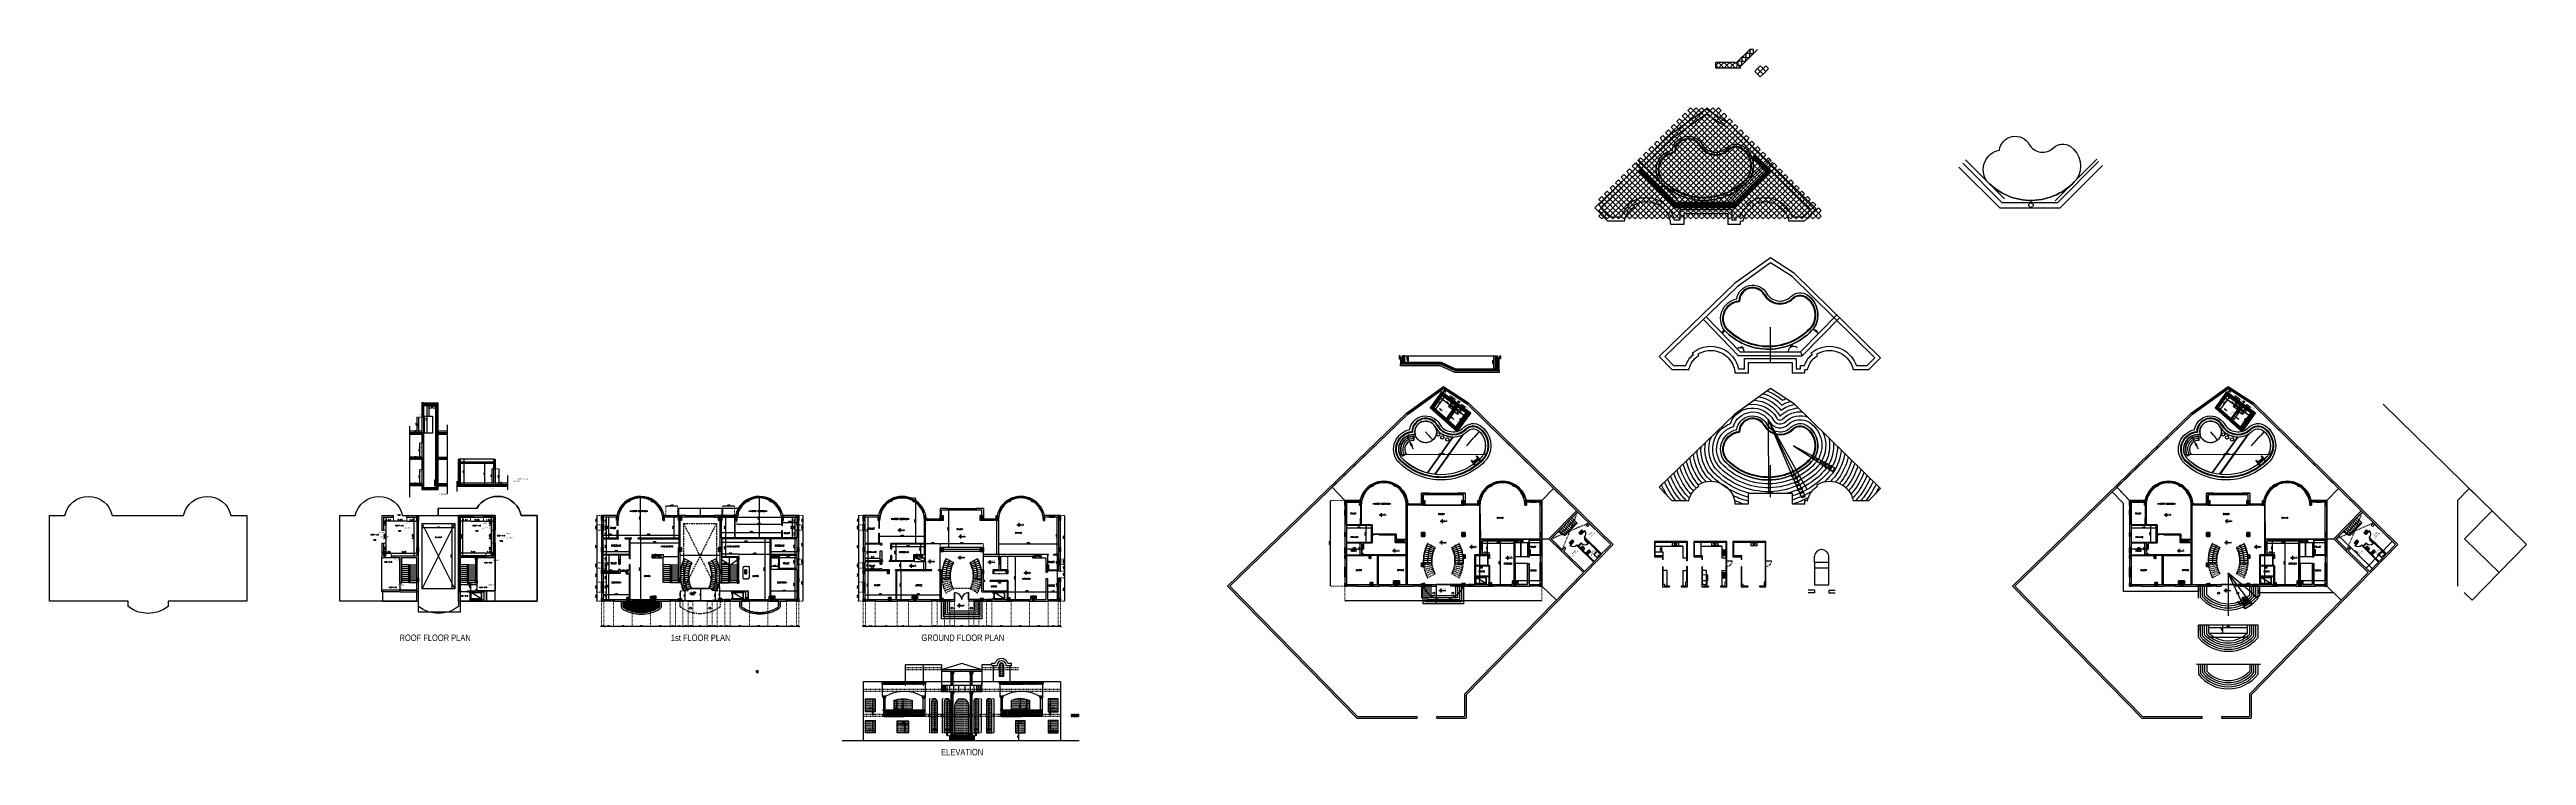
# Model space of a CAD drawing. Header units: metres. Extents: x 2217 to 2595, y -381 to -273.
import ezdxf

# ---------------------------------------------------------------- set-up
doc = ezdxf.new("R2010")
doc.units = ezdxf.units.M
doc.header["$LTSCALE"] = 0.5
doc.header["$MEASUREMENT"] = 0
doc.header["$PDMODE"] = 3
doc.header["$PDSIZE"] = -1
for name, pattern in [('4250-INT-OPT 03-PLN-01-GF$0$HIDDEN2', [0.1875, 0.125, -0.0625]), ('DASHED2', [0.375, 0.25, -0.125]), ('DOT2', [0.125, 0, -0.125]), ('HIDDEN', [0.375, 0.25, -0.125])]:
    doc.linetypes.add(name, pattern=pattern)
for name, color, linetype in [('0-COLH', 7, 'Continuous'), ('A-COL', 11, 'Continuous'), ('A-COLH', 1, 'Continuous'), ('A-DR', 72, 'Continuous'), ('A-EDM', 3, 'Continuous'), ('A-ELV', 3, 'Continuous'), ('A-FIX', 144, 'Continuous'), ('A-GLAZ', 55, 'Continuous'), ('A-HAT', 25, 'Continuous'), ('A-LVL', 4, 'Continuous'), ('A-LVL-50', 4, 'Continuous'), ('A-POOL', 152, 'Continuous'), ('A-STR', 115, 'Continuous'), ('A-TILE', 26, 'Continuous'), ('A-TITLE', 4, 'Continuous'), ('A-TXT', 3, 'Continuous'), ('A-WIN', 132, 'Continuous'), ('ceramic', 6, 'Continuous'), ('elevation', 8, 'Continuous'), ('Frame', 4, 'Continuous'), ('Layer1', 55, 'Continuous')]:
    doc.layers.add(name, color=color, linetype=linetype)
for name, color, linetype, lineweight in [('A-Wall', 7, 'Continuous', 30), ('A-WL', 6, 'Continuous', 30), ('DOOR', 34, 'Continuous', 18), ('Door-Dash', 8, '4250-INT-OPT 03-PLN-01-GF$0$HIDDEN2', 5), ('SAN', 64, 'Continuous', 13)]:
    doc.layers.add(name, color=color, linetype=linetype, lineweight=lineweight)
doc.styles.add('4250-INT-OPT 03-PLN-01-GF$0$DIM-TEXT', font='romans.shx', dxfattribs={"width": 0.65})
doc.styles.add('ariel', font='ARIALN.TTF', dxfattribs={"width": 2})
doc.styles.add('BOLD', font='arial.ttf')
doc.styles.add('DM', font='XARB.shx')
doc.styles.add('ROMANS', font='romans.shx')
doc.styles.add('S100', font='romans.shx', dxfattribs={"width": 0.9})
doc.styles.add('TECHNIC', font='technic_.ttf')
doc.dimstyles.new('Copy of dim50', dxfattribs={"dimscale": 50, "dimtxt": 0.003, "dimasz": 0.002, "dimexe": 0.001, "dimexo": 0.001, "dimgap": 0.001, "dimtad": 1, "dimzin": 0, "dimdsep": 46, "dimtxsty": 'ROMANS', "dimblk": 'DOT', "dimcen": 0, "dimclrd": 5, "dimclre": 1, "dimclrt": 7, "dimadec": 0, "dimazin": 0, "dimtfac": 1, "dimtix": 1, "dimtmove": 2, "dimatfit": 3, "dimldrblk": 'DTICK', "dimfxl": 1, "dimtolj": 1, "dimtzin": 0, "dimlwe": 20, "dimarcsym": 0})
doc.dimstyles.new('Copy of dim50 new', dxfattribs={"dimscale": 50, "dimtxt": 0.003, "dimasz": 0.003, "dimexe": 0.001, "dimexo": 0.001, "dimgap": 0.001, "dimtad": 1, "dimdec": 3, "dimzin": 0, "dimdsep": 46, "dimtxsty": 'ROMANS', "dimblk": 'DOT', "dimcen": 0, "dimclrd": 5, "dimclre": 1, "dimclrt": 7, "dimadec": 0, "dimazin": 0, "dimtfac": 1, "dimtdec": 3, "dimtix": 1, "dimtmove": 2, "dimatfit": 3, "dimldrblk": 'DTICK', "dimfxl": 1, "dimtolj": 1, "dimtzin": 0, "dimlwe": 20, "dimarcsym": 0})
doc.dimstyles.new('dim50', dxfattribs={"dimscale": 50, "dimtxt": 0.003, "dimasz": 0.002, "dimexe": 0.001, "dimexo": 0.001, "dimgap": 0.001, "dimtad": 1, "dimzin": 0, "dimdsep": 46, "dimtxsty": 'ROMANS', "dimblk": 'DOT', "dimcen": 0, "dimclrd": 5, "dimclre": 1, "dimclrt": 7, "dimadec": 0, "dimazin": 0, "dimtfac": 1, "dimtix": 1, "dimtmove": 2, "dimatfit": 3, "dimldrblk": 'DTICK', "dimfxl": 1, "dimtolj": 1, "dimtzin": 0, "dimlwe": 20, "dimarcsym": 0})
doc.dimstyles.new('dim50 new', dxfattribs={"dimscale": 50, "dimtxt": 0.002, "dimasz": 0.0015, "dimexe": 0.001, "dimexo": 0.001, "dimgap": 0.001, "dimtad": 1, "dimzin": 0, "dimdsep": 46, "dimtxsty": 'ROMANS', "dimblk": 'DOT', "dimcen": 0, "dimclrd": 5, "dimclre": 1, "dimclrt": 7, "dimadec": 0, "dimazin": 0, "dimtfac": 1, "dimtix": 1, "dimtmove": 2, "dimatfit": 3, "dimldrblk": 'DTICK', "dimfxl": 1, "dimtolj": 1, "dimtzin": 0, "dimlwe": 20, "dimarcsym": 0})
pattern_1 = [(45, (-727.746475, -1998.83578), (-0.0318198052, 0.0318198052), [])]
pattern_2 = [(45, (-745.896475, -1998.83578), (-0.0318198052, 0.0318198052), [])]
pattern_3 = [(45, (-903.425334, -1947.678706), (-0.0318198052, 0.0318198052), [])]
pattern_4 = [(45, (-727.746474, -1998.83578), (-0.0318198052, 0.0318198052), [])]
pattern_5 = [(45, (-745.896474, -1998.83578), (-0.0318198052, 0.0318198052), [])]
pattern_6 = [(45, (-910.365787, -1911.86006), (-0.0318198052, 0.0318198052), [])]
pattern_7 = [(9.203515, (696.0017, -1314.4477), (-0.031788424, 0.196191383), []), (9.203515, (696.0777, -1314.5025), (-0.031788424, 0.196191383), [])]
pattern_8 = [(9.2035155, (696.001703, -1314.44771), (-0.0059978158, 0.037017242), [])]
pattern_9 = [(45, (1533.430856, -2356.567373), (-0.0318198052, 0.0318198052), [])]
pattern_10 = [(45, (1515.280856, -2356.567373), (-0.0318198052, 0.0318198052), [])]
pattern_11 = [(45, (-44.31323, 39.260005), (-0.03181980515, 0.03181980515), [])]
pattern_12 = [(45, (1613.430856, -2356.567373), (-0.0318198052, 0.0318198052), [])]
pattern_13 = [(45, (1595.280856, -2356.567373), (-0.0318198052, 0.0318198052), [])]
pattern_14 = [(45, (1687.066657, -2354.248843), (-0.0318198052, 0.0318198052), [])]
pattern_15 = [(45, (1668.916657, -2354.248843), (-0.0318198052, 0.0318198052), [])]
pattern_16 = [(9.203515, (816.0017, -1314.4477), (-0.031788424, 0.196191383), []), (9.203515, (816.0777, -1314.5025), (-0.031788424, 0.196191383), [])]
pattern_17 = [(9.2035155, (816.001703, -1314.44771), (-0.0059978158, 0.037017242), [])]
pattern_18 = [(45, (1807.066657, -2354.248843), (-0.0318198052, 0.0318198052), [])]
pattern_19 = [(45, (1788.916657, -2354.248843), (-0.0318198052, 0.0318198052), [])]
pattern_20 = [(90, (519.9779, -1846.45715), (-0.125, 0), [])]
pattern_21 = [(90, (0.2, 0), (-0.125, 0), [])]

# ---------------------------------------------------------------- blocks, each defined once
blk = doc.blocks.new('_Dot')
at = {"color": 0, "linetype": 'ByBlock', "lineweight": -2}
blk.add_line((-0.5, 0), (-1, 0), dxfattribs=at)
at = {"color": 0, "linetype": 'ByBlock', "const_width": 0.5}
blk.add_lwpolyline([(-0.25, 0, 1), (0.25, 0, 1)], format="xyb", close=True, dxfattribs=at)
blk = doc.blocks.new('*D4')
at = {"layer": 'A-WL', "color": 1, "linetype": 'Continuous', "lineweight": 20, "ltscale": 0.5, "transparency": 16777216}
for p, q in [((2275.63, -323.15), (2275.63, -323.76)), ((2277.17, -323.15), (2277.17, -323.76))]:
    blk.add_line(p, q, dxfattribs=at)
at = {"layer": 'A-WL', "color": 5, "lineweight": -2, "ltscale": 0.5, "transparency": 16777216}
blk.add_line((2277.02, -323.71), (2275.78, -323.71), dxfattribs=at)
at = {"layer": 'DEFPOINTS', "color": 0, "ltscale": 0.5, "transparency": 16777216}
for p in [(2275.63, -323.1), (2275.63, -323.71), (2277.17, -323.1)]:
    blk.add_point(p, dxfattribs=at)
at = {"layer": 'A-WL', "color": 5, "lineweight": -2, "ltscale": 0.5, "transparency": 16777216, "xscale": 0.15, "yscale": 0.15, "zscale": 0.15, "rotation": 180}
blk.add_blockref('_Dot', (2275.63, -323.71), dxfattribs=at)
at = {"layer": 'A-WL', "color": 5, "lineweight": -2, "ltscale": 0.5, "transparency": 16777216, "xscale": 0.15, "yscale": 0.15, "zscale": 0.15}
blk.add_blockref('_Dot', (2277.17, -323.71), dxfattribs=at)
at = {"layer": 'A-WL', "color": 7, "ltscale": 0.5, "transparency": 16777216, "insert": (2276.4, -323.54), "char_height": 0.25, "attachment_point": 5, "style": 'ROMANS'}
blk.add_mtext('\\A1;1.54', dxfattribs=at)
blk = doc.blocks.new('DTICK')
for p, q in [((-1.2, 0), (1.2, 0)), ((0, 1.2), (0, -1.2))]:
    blk.add_line(p, q)
at = {"color": 3}
blk.add_line((-0.6, -0.6), (0.6, 0.6), dxfattribs=at)
blk = doc.blocks.new('*D5')
at = {"layer": 'A-WL', "color": 1, "linetype": 'Continuous', "lineweight": 20, "ltscale": 0.5, "transparency": 16777216}
for p, q in [((2277.17, -323.15), (2277.17, -323.77)), ((2279.17, -323.15), (2279.17, -323.77))]:
    blk.add_line(p, q, dxfattribs=at)
at = {"layer": 'A-WL', "color": 5, "lineweight": -2, "ltscale": 0.5, "transparency": 16777216}
blk.add_line((2277.32, -323.72), (2279.02, -323.72), dxfattribs=at)
at = {"layer": 'DEFPOINTS', "color": 0, "ltscale": 0.5, "transparency": 16777216}
for p in [(2277.17, -323.1), (2279.17, -323.1), (2279.17, -323.72)]:
    blk.add_point(p, dxfattribs=at)
at = {"layer": 'A-WL', "color": 5, "lineweight": -2, "ltscale": 0.5, "transparency": 16777216, "xscale": 0.15, "yscale": 0.15, "zscale": 0.15, "rotation": 180}
blk.add_blockref('_Dot', (2277.17, -323.72), dxfattribs=at)
at = {"layer": 'A-WL', "color": 5, "lineweight": -2, "ltscale": 0.5, "transparency": 16777216, "xscale": 0.15, "yscale": 0.15, "zscale": 0.15}
blk.add_blockref('_Dot', (2279.17, -323.72), dxfattribs=at)
at = {"layer": 'A-WL', "color": 7, "ltscale": 0.5, "transparency": 16777216, "insert": (2278.17, -323.55), "char_height": 0.25, "attachment_point": 5, "style": 'ROMANS'}
blk.add_mtext('\\A1;2.00', dxfattribs=at)
blk = doc.blocks.new('*D6')
at = {"layer": 'A-WL', "color": 1, "linetype": 'Continuous', "lineweight": 20, "ltscale": 0.5, "transparency": 16777216}
for p, q in [((2279.17, -323.15), (2279.17, -323.77)), ((2280.71, -323.15), (2280.71, -323.77))]:
    blk.add_line(p, q, dxfattribs=at)
at = {"layer": 'A-WL', "color": 5, "lineweight": -2, "ltscale": 0.5, "transparency": 16777216}
blk.add_line((2279.32, -323.72), (2280.56, -323.72), dxfattribs=at)
at = {"layer": 'DEFPOINTS', "color": 0, "ltscale": 0.5, "transparency": 16777216}
for p in [(2279.17, -323.1), (2280.71, -323.1), (2280.71, -323.72)]:
    blk.add_point(p, dxfattribs=at)
at = {"layer": 'A-WL', "color": 5, "lineweight": -2, "ltscale": 0.5, "transparency": 16777216, "xscale": 0.15, "yscale": 0.15, "zscale": 0.15, "rotation": 180}
blk.add_blockref('_Dot', (2279.17, -323.72), dxfattribs=at)
at = {"layer": 'A-WL', "color": 5, "lineweight": -2, "ltscale": 0.5, "transparency": 16777216, "xscale": 0.15, "yscale": 0.15, "zscale": 0.15}
blk.add_blockref('_Dot', (2280.71, -323.72), dxfattribs=at)
at = {"layer": 'A-WL', "color": 7, "ltscale": 0.5, "transparency": 16777216, "insert": (2279.94, -323.55), "char_height": 0.25, "attachment_point": 5, "style": 'ROMANS'}
blk.add_mtext('\\A1;1.54', dxfattribs=at)
blk = doc.blocks.new('*D7')
at = {"layer": 'A-WL', "color": 1, "linetype": 'Continuous', "lineweight": 20, "ltscale": 0.5, "transparency": 16777216}
for p, q in [((2280.66, -323.1), (2280.31, -323.1)), ((2280.66, -325.06), (2280.31, -325.06))]:
    blk.add_line(p, q, dxfattribs=at)
at = {"layer": 'A-WL', "color": 5, "lineweight": -2, "ltscale": 0.5, "transparency": 16777216}
blk.add_line((2280.36, -323.25), (2280.36, -324.91), dxfattribs=at)
at = {"layer": 'DEFPOINTS', "color": 0, "ltscale": 0.5, "transparency": 16777216}
for p in [(2280.36, -325.06), (2280.71, -323.1), (2280.71, -325.06)]:
    blk.add_point(p, dxfattribs=at)
at = {"layer": 'A-WL', "color": 5, "lineweight": -2, "ltscale": 0.5, "transparency": 16777216, "xscale": 0.15, "yscale": 0.15, "zscale": 0.15}
for p, rotation in [((2280.36, -323.1), 90), ((2280.36, -325.06), 270)]:
    blk.add_blockref('_Dot', p, dxfattribs=dict(at, rotation=rotation))
at = {"layer": 'A-WL', "color": 7, "ltscale": 0.5, "transparency": 16777216, "insert": (2280.19, -324.08), "char_height": 0.25, "attachment_point": 5, "rotation": 90, "style": 'ROMANS'}
blk.add_mtext('\\A1;1.96', dxfattribs=at)
blk = doc.blocks.new('*D2')
at = {"layer": 'A-WL', "color": 1, "linetype": 'Continuous', "lineweight": 20, "ltscale": 0.5, "transparency": 16777216}
for p, q in [((2280.66, -325.06), (2280.31, -325.06)), ((2280.66, -327.06), (2280.31, -327.06))]:
    blk.add_line(p, q, dxfattribs=at)
at = {"layer": 'A-WL', "color": 5, "lineweight": -2, "ltscale": 0.5, "transparency": 16777216}
blk.add_line((2280.36, -325.21), (2280.36, -326.91), dxfattribs=at)
at = {"layer": 'DEFPOINTS', "color": 0, "ltscale": 0.5, "transparency": 16777216}
for p in [(2280.71, -325.06), (2280.36, -327.06), (2280.71, -327.06)]:
    blk.add_point(p, dxfattribs=at)
at = {"layer": 'A-WL', "color": 5, "lineweight": -2, "ltscale": 0.5, "transparency": 16777216, "xscale": 0.15, "yscale": 0.15, "zscale": 0.15}
for p, rotation in [((2280.36, -325.06), 90), ((2280.36, -327.06), 270)]:
    blk.add_blockref('_Dot', p, dxfattribs=dict(at, rotation=rotation))
at = {"layer": 'A-WL', "color": 7, "ltscale": 0.5, "transparency": 16777216, "insert": (2280.19, -326.06), "char_height": 0.25, "attachment_point": 5, "rotation": 90, "style": 'ROMANS'}
blk.add_mtext('\\A1;2.00', dxfattribs=at)
blk = doc.blocks.new('*D8')
at = {"layer": 'A-WL', "color": 1, "linetype": 'Continuous', "lineweight": 20, "ltscale": 0.5, "transparency": 16777216}
for p, q in [((2280.66, -327.06), (2280.31, -327.06)), ((2280.66, -329.02), (2280.31, -329.02))]:
    blk.add_line(p, q, dxfattribs=at)
at = {"layer": 'A-WL', "color": 5, "lineweight": -2, "ltscale": 0.5, "transparency": 16777216}
blk.add_line((2280.36, -327.21), (2280.36, -328.87), dxfattribs=at)
at = {"layer": 'DEFPOINTS', "color": 0, "ltscale": 0.5, "transparency": 16777216}
for p in [(2280.36, -329.02), (2280.71, -327.06), (2280.71, -329.02)]:
    blk.add_point(p, dxfattribs=at)
at = {"layer": 'A-WL', "color": 5, "lineweight": -2, "ltscale": 0.5, "transparency": 16777216, "xscale": 0.15, "yscale": 0.15, "zscale": 0.15}
for p, rotation in [((2280.36, -327.06), 90), ((2280.36, -329.02), 270)]:
    blk.add_blockref('_Dot', p, dxfattribs=dict(at, rotation=rotation))
at = {"layer": 'A-WL', "color": 7, "ltscale": 0.5, "transparency": 16777216, "insert": (2280.19, -328.04), "char_height": 0.25, "attachment_point": 5, "rotation": 90, "style": 'ROMANS'}
blk.add_mtext('\\A1;1.96', dxfattribs=at)
blk = doc.blocks.new('*D3')
at = {"layer": 'A-WL', "color": 5, "lineweight": -2, "ltscale": 0.5, "transparency": 16777216}
for p, q in [((2280.39, -328.62), (2280.24, -328.62)), ((2280.71, -328.62), (2280.54, -328.62)), ((2280.86, -328.62), (2281.01, -328.62))]:
    blk.add_line(p, q, dxfattribs=at)
at = {"layer": 'A-WL', "color": 1, "linetype": 'Continuous', "lineweight": 20, "ltscale": 0.5, "transparency": 16777216}
for p, q in [((2280.54, -328.97), (2280.54, -328.57)), ((2280.71, -328.97), (2280.71, -328.57))]:
    blk.add_line(p, q, dxfattribs=at)
at = {"layer": 'DEFPOINTS', "color": 0, "ltscale": 0.5, "transparency": 16777216}
for p in [(2280.54, -328.62), (2280.54, -329.02), (2280.71, -329.02)]:
    blk.add_point(p, dxfattribs=at)
at = {"layer": 'A-WL', "color": 5, "lineweight": -2, "ltscale": 0.5, "transparency": 16777216, "xscale": 0.15, "yscale": 0.15, "zscale": 0.15}
blk.add_blockref('_Dot', (2280.54, -328.62), dxfattribs=at)
at = {"layer": 'A-WL', "color": 5, "lineweight": -2, "ltscale": 0.5, "transparency": 16777216, "xscale": 0.15, "yscale": 0.15, "zscale": 0.15, "rotation": 180}
blk.add_blockref('_Dot', (2280.71, -328.62), dxfattribs=at)
at = {"layer": 'A-WL', "color": 7, "ltscale": 0.5, "transparency": 16777216, "insert": (2280.63, -328.44), "char_height": 0.25, "attachment_point": 5, "style": 'ROMANS'}
blk.add_mtext('\\A1;0.18', dxfattribs=at)
blk = doc.blocks.new('*D9')
at = {"layer": 'A-WL', "color": 1, "linetype": 'Continuous', "lineweight": 20, "ltscale": 0.5, "transparency": 16777216}
for p, q in [((2279.54, -328.97), (2279.54, -328.57)), ((2280.54, -328.97), (2280.54, -328.57))]:
    blk.add_line(p, q, dxfattribs=at)
at = {"layer": 'A-WL', "color": 5, "lineweight": -2, "ltscale": 0.5, "transparency": 16777216}
blk.add_line((2280.39, -328.62), (2279.69, -328.62), dxfattribs=at)
at = {"layer": 'DEFPOINTS', "color": 0, "ltscale": 0.5, "transparency": 16777216}
for p in [(2279.54, -328.62), (2279.54, -329.02), (2280.54, -329.02)]:
    blk.add_point(p, dxfattribs=at)
at = {"layer": 'A-WL', "color": 5, "lineweight": -2, "ltscale": 0.5, "transparency": 16777216, "xscale": 0.15, "yscale": 0.15, "zscale": 0.15, "rotation": 180}
blk.add_blockref('_Dot', (2279.54, -328.62), dxfattribs=at)
at = {"layer": 'A-WL', "color": 5, "lineweight": -2, "ltscale": 0.5, "transparency": 16777216, "xscale": 0.15, "yscale": 0.15, "zscale": 0.15}
blk.add_blockref('_Dot', (2280.54, -328.62), dxfattribs=at)
at = {"layer": 'A-WL', "color": 7, "ltscale": 0.5, "transparency": 16777216, "insert": (2280.04, -328.44), "char_height": 0.25, "attachment_point": 5, "style": 'ROMANS'}
blk.add_mtext('\\A1;1.00', dxfattribs=at)
blk = doc.blocks.new('*D10')
at = {"layer": 'A-WL', "color": 1, "linetype": 'Continuous', "lineweight": 20, "ltscale": 0.5, "transparency": 16777216}
for p, q in [((2275.63, -328.97), (2275.63, -328.57)), ((2279.54, -328.97), (2279.54, -328.57))]:
    blk.add_line(p, q, dxfattribs=at)
at = {"layer": 'A-WL', "color": 5, "lineweight": -2, "ltscale": 0.5, "transparency": 16777216}
blk.add_line((2279.39, -328.62), (2275.78, -328.62), dxfattribs=at)
at = {"layer": 'DEFPOINTS', "color": 0, "ltscale": 0.5, "transparency": 16777216}
for p in [(2275.63, -328.62), (2275.63, -329.02), (2279.54, -329.02)]:
    blk.add_point(p, dxfattribs=at)
at = {"layer": 'A-WL', "color": 5, "lineweight": -2, "ltscale": 0.5, "transparency": 16777216, "xscale": 0.15, "yscale": 0.15, "zscale": 0.15, "rotation": 180}
blk.add_blockref('_Dot', (2275.63, -328.62), dxfattribs=at)
at = {"layer": 'A-WL', "color": 5, "lineweight": -2, "ltscale": 0.5, "transparency": 16777216, "xscale": 0.15, "yscale": 0.15, "zscale": 0.15}
blk.add_blockref('_Dot', (2279.54, -328.62), dxfattribs=at)
at = {"layer": 'A-WL', "color": 7, "ltscale": 0.5, "transparency": 16777216, "insert": (2277.58, -328.44), "char_height": 0.25, "attachment_point": 5, "style": 'ROMANS'}
blk.add_mtext('\\A1;3.91', dxfattribs=at)
blk = doc.blocks.new('*D11')
at = {"layer": 'A-WL', "color": 1, "linetype": 'Continuous', "lineweight": 20, "ltscale": 0.5, "transparency": 16777216}
for p, q in [((2275.68, -323.1), (2276.06, -323.1)), ((2275.68, -329.02), (2276.06, -329.02))]:
    blk.add_line(p, q, dxfattribs=at)
at = {"layer": 'A-WL', "color": 5, "lineweight": -2, "ltscale": 0.5, "transparency": 16777216}
blk.add_line((2276.01, -328.87), (2276.01, -323.25), dxfattribs=at)
at = {"layer": 'DEFPOINTS', "color": 0, "ltscale": 0.5, "transparency": 16777216}
for p in [(2275.63, -323.1), (2276.01, -323.1), (2275.63, -329.02)]:
    blk.add_point(p, dxfattribs=at)
at = {"layer": 'A-WL', "color": 5, "lineweight": -2, "ltscale": 0.5, "transparency": 16777216, "xscale": 0.15, "yscale": 0.15, "zscale": 0.15}
for p, rotation in [((2276.01, -323.1), 90), ((2276.01, -329.02), 270)]:
    blk.add_blockref('_Dot', p, dxfattribs=dict(at, rotation=rotation))
at = {"layer": 'A-WL', "color": 7, "ltscale": 0.5, "transparency": 16777216, "insert": (2275.83, -326.06), "char_height": 0.25, "attachment_point": 5, "rotation": 90, "style": 'ROMANS'}
blk.add_mtext('\\A1;5.92', dxfattribs=at)
blk = doc.blocks.new('*D14')
at = {"layer": 'A-WL', "color": 1, "linetype": 'Continuous', "lineweight": 20, "ltscale": 0.5, "transparency": 16777216}
for p, q in [((2267.43, -323.15), (2267.43, -323.76)), ((2268.98, -323.15), (2268.98, -323.76))]:
    blk.add_line(p, q, dxfattribs=at)
at = {"layer": 'A-WL', "color": 5, "lineweight": -2, "ltscale": 0.5, "transparency": 16777216}
blk.add_line((2267.58, -323.71), (2268.83, -323.71), dxfattribs=at)
at = {"layer": 'DEFPOINTS', "color": 0, "ltscale": 0.5, "transparency": 16777216}
for p in [(2267.43, -323.1), (2268.98, -323.1), (2268.98, -323.71)]:
    blk.add_point(p, dxfattribs=at)
at = {"layer": 'A-WL', "color": 5, "lineweight": -2, "ltscale": 0.5, "transparency": 16777216, "xscale": 0.15, "yscale": 0.15, "zscale": 0.15, "rotation": 180}
blk.add_blockref('_Dot', (2267.43, -323.71), dxfattribs=at)
at = {"layer": 'A-WL', "color": 5, "lineweight": -2, "ltscale": 0.5, "transparency": 16777216, "xscale": 0.15, "yscale": 0.15, "zscale": 0.15}
blk.add_blockref('_Dot', (2268.98, -323.71), dxfattribs=at)
at = {"layer": 'A-WL', "color": 7, "ltscale": 0.5, "transparency": 16777216, "insert": (2268.2, -323.54), "char_height": 0.25, "attachment_point": 5, "style": 'ROMANS'}
blk.add_mtext('\\A1;1.54', dxfattribs=at)
blk = doc.blocks.new('*D15')
at = {"layer": 'A-WL', "color": 1, "linetype": 'Continuous', "lineweight": 20, "ltscale": 0.5, "transparency": 16777216}
for p, q in [((2265.43, -323.15), (2265.43, -323.77)), ((2267.43, -323.15), (2267.43, -323.77))]:
    blk.add_line(p, q, dxfattribs=at)
at = {"layer": 'A-WL', "color": 5, "lineweight": -2, "ltscale": 0.5, "transparency": 16777216}
blk.add_line((2267.28, -323.72), (2265.58, -323.72), dxfattribs=at)
at = {"layer": 'DEFPOINTS', "color": 0, "ltscale": 0.5, "transparency": 16777216}
for p in [(2265.43, -323.1), (2265.43, -323.72), (2267.43, -323.1)]:
    blk.add_point(p, dxfattribs=at)
at = {"layer": 'A-WL', "color": 5, "lineweight": -2, "ltscale": 0.5, "transparency": 16777216, "xscale": 0.15, "yscale": 0.15, "zscale": 0.15, "rotation": 180}
blk.add_blockref('_Dot', (2265.43, -323.72), dxfattribs=at)
at = {"layer": 'A-WL', "color": 5, "lineweight": -2, "ltscale": 0.5, "transparency": 16777216, "xscale": 0.15, "yscale": 0.15, "zscale": 0.15}
blk.add_blockref('_Dot', (2267.43, -323.72), dxfattribs=at)
at = {"layer": 'A-WL', "color": 7, "ltscale": 0.5, "transparency": 16777216, "insert": (2266.43, -323.55), "char_height": 0.25, "attachment_point": 5, "style": 'ROMANS'}
blk.add_mtext('\\A1;2.00', dxfattribs=at)
blk = doc.blocks.new('*D16')
at = {"layer": 'A-WL', "color": 1, "linetype": 'Continuous', "lineweight": 20, "ltscale": 0.5, "transparency": 16777216}
for p, q in [((2263.89, -323.15), (2263.89, -323.77)), ((2265.43, -323.15), (2265.43, -323.77))]:
    blk.add_line(p, q, dxfattribs=at)
at = {"layer": 'A-WL', "color": 5, "lineweight": -2, "ltscale": 0.5, "transparency": 16777216}
blk.add_line((2265.28, -323.72), (2264.04, -323.72), dxfattribs=at)
at = {"layer": 'DEFPOINTS', "color": 0, "ltscale": 0.5, "transparency": 16777216}
for p in [(2263.89, -323.1), (2263.89, -323.72), (2265.43, -323.1)]:
    blk.add_point(p, dxfattribs=at)
at = {"layer": 'A-WL', "color": 5, "lineweight": -2, "ltscale": 0.5, "transparency": 16777216, "xscale": 0.15, "yscale": 0.15, "zscale": 0.15, "rotation": 180}
blk.add_blockref('_Dot', (2263.89, -323.72), dxfattribs=at)
at = {"layer": 'A-WL', "color": 5, "lineweight": -2, "ltscale": 0.5, "transparency": 16777216, "xscale": 0.15, "yscale": 0.15, "zscale": 0.15}
blk.add_blockref('_Dot', (2265.43, -323.72), dxfattribs=at)
at = {"layer": 'A-WL', "color": 7, "ltscale": 0.5, "transparency": 16777216, "insert": (2264.66, -323.55), "char_height": 0.25, "attachment_point": 5, "style": 'ROMANS'}
blk.add_mtext('\\A1;1.54', dxfattribs=at)
blk = doc.blocks.new('*D17')
at = {"layer": 'A-WL', "color": 1, "linetype": 'Continuous', "lineweight": 20, "ltscale": 0.5, "transparency": 16777216}
for p, q in [((2263.94, -323.1), (2264.29, -323.1)), ((2263.94, -325.06), (2264.29, -325.06))]:
    blk.add_line(p, q, dxfattribs=at)
at = {"layer": 'A-WL', "color": 5, "lineweight": -2, "ltscale": 0.5, "transparency": 16777216}
blk.add_line((2264.24, -323.25), (2264.24, -324.91), dxfattribs=at)
at = {"layer": 'DEFPOINTS', "color": 0, "ltscale": 0.5, "transparency": 16777216}
for p in [(2263.89, -323.1), (2263.89, -325.06), (2264.24, -325.06)]:
    blk.add_point(p, dxfattribs=at)
at = {"layer": 'A-WL', "color": 5, "lineweight": -2, "ltscale": 0.5, "transparency": 16777216, "xscale": 0.15, "yscale": 0.15, "zscale": 0.15}
for p, rotation in [((2264.24, -323.1), 90), ((2264.24, -325.06), 270)]:
    blk.add_blockref('_Dot', p, dxfattribs=dict(at, rotation=rotation))
at = {"layer": 'A-WL', "color": 7, "ltscale": 0.5, "transparency": 16777216, "insert": (2264.06, -324.08), "char_height": 0.25, "attachment_point": 5, "rotation": 90, "style": 'ROMANS'}
blk.add_mtext('\\A1;1.96', dxfattribs=at)
blk = doc.blocks.new('*D12')
at = {"layer": 'A-WL', "color": 1, "linetype": 'Continuous', "lineweight": 20, "ltscale": 0.5, "transparency": 16777216}
for p, q in [((2263.94, -325.06), (2264.29, -325.06)), ((2263.94, -327.06), (2264.29, -327.06))]:
    blk.add_line(p, q, dxfattribs=at)
at = {"layer": 'A-WL', "color": 5, "lineweight": -2, "ltscale": 0.5, "transparency": 16777216}
blk.add_line((2264.24, -325.21), (2264.24, -326.91), dxfattribs=at)
at = {"layer": 'DEFPOINTS', "color": 0, "ltscale": 0.5, "transparency": 16777216}
for p in [(2263.89, -325.06), (2263.89, -327.06), (2264.24, -327.06)]:
    blk.add_point(p, dxfattribs=at)
at = {"layer": 'A-WL', "color": 5, "lineweight": -2, "ltscale": 0.5, "transparency": 16777216, "xscale": 0.15, "yscale": 0.15, "zscale": 0.15}
for p, rotation in [((2264.24, -325.06), 90), ((2264.24, -327.06), 270)]:
    blk.add_blockref('_Dot', p, dxfattribs=dict(at, rotation=rotation))
at = {"layer": 'A-WL', "color": 7, "ltscale": 0.5, "transparency": 16777216, "insert": (2264.06, -326.06), "char_height": 0.25, "attachment_point": 5, "rotation": 90, "style": 'ROMANS'}
blk.add_mtext('\\A1;2.00', dxfattribs=at)
blk = doc.blocks.new('*D18')
at = {"layer": 'A-WL', "color": 1, "linetype": 'Continuous', "lineweight": 20, "ltscale": 0.5, "transparency": 16777216}
for p, q in [((2263.94, -327.06), (2264.29, -327.06)), ((2263.94, -329.02), (2264.29, -329.02))]:
    blk.add_line(p, q, dxfattribs=at)
at = {"layer": 'A-WL', "color": 5, "lineweight": -2, "ltscale": 0.5, "transparency": 16777216}
blk.add_line((2264.24, -327.21), (2264.24, -328.87), dxfattribs=at)
at = {"layer": 'DEFPOINTS', "color": 0, "ltscale": 0.5, "transparency": 16777216}
for p in [(2263.89, -327.06), (2263.89, -329.02), (2264.24, -329.02)]:
    blk.add_point(p, dxfattribs=at)
at = {"layer": 'A-WL', "color": 5, "lineweight": -2, "ltscale": 0.5, "transparency": 16777216, "xscale": 0.15, "yscale": 0.15, "zscale": 0.15}
for p, rotation in [((2264.24, -327.06), 90), ((2264.24, -329.02), 270)]:
    blk.add_blockref('_Dot', p, dxfattribs=dict(at, rotation=rotation))
at = {"layer": 'A-WL', "color": 7, "ltscale": 0.5, "transparency": 16777216, "insert": (2264.06, -328.04), "char_height": 0.25, "attachment_point": 5, "rotation": 90, "style": 'ROMANS'}
blk.add_mtext('\\A1;1.96', dxfattribs=at)
blk = doc.blocks.new('*D13')
at = {"layer": 'A-WL', "color": 5, "lineweight": -2, "ltscale": 0.5, "transparency": 16777216}
for p, q in [((2263.74, -328.62), (2263.59, -328.62)), ((2263.89, -328.62), (2264.06, -328.62)), ((2264.21, -328.62), (2264.36, -328.62))]:
    blk.add_line(p, q, dxfattribs=at)
at = {"layer": 'A-WL', "color": 1, "linetype": 'Continuous', "lineweight": 20, "ltscale": 0.5, "transparency": 16777216}
for p, q in [((2263.89, -328.97), (2263.89, -328.57)), ((2264.06, -328.97), (2264.06, -328.57))]:
    blk.add_line(p, q, dxfattribs=at)
at = {"layer": 'DEFPOINTS', "color": 0, "ltscale": 0.5, "transparency": 16777216}
for p in [(2263.89, -329.02), (2264.06, -328.62), (2264.06, -329.02)]:
    blk.add_point(p, dxfattribs=at)
at = {"layer": 'A-WL', "color": 5, "lineweight": -2, "ltscale": 0.5, "transparency": 16777216, "xscale": 0.15, "yscale": 0.15, "zscale": 0.15}
blk.add_blockref('_Dot', (2263.89, -328.62), dxfattribs=at)
at = {"layer": 'A-WL', "color": 5, "lineweight": -2, "ltscale": 0.5, "transparency": 16777216, "xscale": 0.15, "yscale": 0.15, "zscale": 0.15, "rotation": 180}
blk.add_blockref('_Dot', (2264.06, -328.62), dxfattribs=at)
at = {"layer": 'A-WL', "color": 7, "ltscale": 0.5, "transparency": 16777216, "insert": (2263.98, -328.44), "char_height": 0.25, "attachment_point": 5, "style": 'ROMANS'}
blk.add_mtext('\\A1;0.18', dxfattribs=at)
blk = doc.blocks.new('*D19')
at = {"layer": 'A-WL', "color": 1, "linetype": 'Continuous', "lineweight": 20, "ltscale": 0.5, "transparency": 16777216}
for p, q in [((2264.06, -328.97), (2264.06, -328.57)), ((2265.06, -328.97), (2265.06, -328.57))]:
    blk.add_line(p, q, dxfattribs=at)
at = {"layer": 'A-WL', "color": 5, "lineweight": -2, "ltscale": 0.5, "transparency": 16777216}
blk.add_line((2264.21, -328.62), (2264.91, -328.62), dxfattribs=at)
at = {"layer": 'DEFPOINTS', "color": 0, "ltscale": 0.5, "transparency": 16777216}
for p in [(2264.06, -329.02), (2265.06, -328.62), (2265.06, -329.02)]:
    blk.add_point(p, dxfattribs=at)
at = {"layer": 'A-WL', "color": 5, "lineweight": -2, "ltscale": 0.5, "transparency": 16777216, "xscale": 0.15, "yscale": 0.15, "zscale": 0.15, "rotation": 180}
blk.add_blockref('_Dot', (2264.06, -328.62), dxfattribs=at)
at = {"layer": 'A-WL', "color": 5, "lineweight": -2, "ltscale": 0.5, "transparency": 16777216, "xscale": 0.15, "yscale": 0.15, "zscale": 0.15}
blk.add_blockref('_Dot', (2265.06, -328.62), dxfattribs=at)
at = {"layer": 'A-WL', "color": 7, "ltscale": 0.5, "transparency": 16777216, "insert": (2264.56, -328.44), "char_height": 0.25, "attachment_point": 5, "style": 'ROMANS'}
blk.add_mtext('\\A1;1.00', dxfattribs=at)
blk = doc.blocks.new('*D20')
at = {"layer": 'A-WL', "color": 1, "linetype": 'Continuous', "lineweight": 20, "ltscale": 0.5, "transparency": 16777216}
for p, q in [((2265.06, -328.97), (2265.06, -328.57)), ((2268.98, -328.97), (2268.98, -328.57))]:
    blk.add_line(p, q, dxfattribs=at)
at = {"layer": 'A-WL', "color": 5, "lineweight": -2, "ltscale": 0.5, "transparency": 16777216}
blk.add_line((2265.21, -328.62), (2268.83, -328.62), dxfattribs=at)
at = {"layer": 'DEFPOINTS', "color": 0, "ltscale": 0.5, "transparency": 16777216}
for p in [(2265.06, -329.02), (2268.98, -328.62), (2268.98, -329.02)]:
    blk.add_point(p, dxfattribs=at)
at = {"layer": 'A-WL', "color": 5, "lineweight": -2, "ltscale": 0.5, "transparency": 16777216, "xscale": 0.15, "yscale": 0.15, "zscale": 0.15, "rotation": 180}
blk.add_blockref('_Dot', (2265.06, -328.62), dxfattribs=at)
at = {"layer": 'A-WL', "color": 5, "lineweight": -2, "ltscale": 0.5, "transparency": 16777216, "xscale": 0.15, "yscale": 0.15, "zscale": 0.15}
blk.add_blockref('_Dot', (2268.98, -328.62), dxfattribs=at)
at = {"layer": 'A-WL', "color": 7, "ltscale": 0.5, "transparency": 16777216, "insert": (2267.02, -328.44), "char_height": 0.25, "attachment_point": 5, "style": 'ROMANS'}
blk.add_mtext('\\A1;3.91', dxfattribs=at)
blk = doc.blocks.new('*D21')
at = {"layer": 'A-WL', "color": 1, "linetype": 'Continuous', "lineweight": 20, "ltscale": 0.5, "transparency": 16777216}
for p, q in [((2268.93, -323.1), (2268.55, -323.1)), ((2268.93, -329.02), (2268.55, -329.02))]:
    blk.add_line(p, q, dxfattribs=at)
at = {"layer": 'A-WL', "color": 5, "lineweight": -2, "ltscale": 0.5, "transparency": 16777216}
blk.add_line((2268.6, -328.87), (2268.6, -323.25), dxfattribs=at)
at = {"layer": 'DEFPOINTS', "color": 0, "ltscale": 0.5, "transparency": 16777216}
for p in [(2268.6, -323.1), (2268.98, -323.1), (2268.98, -329.02)]:
    blk.add_point(p, dxfattribs=at)
at = {"layer": 'A-WL', "color": 5, "lineweight": -2, "ltscale": 0.5, "transparency": 16777216, "xscale": 0.15, "yscale": 0.15, "zscale": 0.15}
for p, rotation in [((2268.6, -323.1), 90), ((2268.6, -329.02), 270)]:
    blk.add_blockref('_Dot', p, dxfattribs=dict(at, rotation=rotation))
at = {"layer": 'A-WL', "color": 7, "ltscale": 0.5, "transparency": 16777216, "insert": (2268.42, -326.06), "char_height": 0.25, "attachment_point": 5, "rotation": 90, "style": 'ROMANS'}
blk.add_mtext('\\A1;5.92', dxfattribs=at)
blk = doc.blocks.new('A$C3147c1c7')
at = {"layer": 'A-STR', "ltscale": 0.5}
for p, q in [((1.14, 5.22), (0, 5.22)), ((1.14, 4.92), (0, 4.92)), ((1.14, 4.62), (0, 4.62)), ((1.14, 4.32), (0, 4.32)), ((1.14, 4.02), (0, 4.02)), ((1.14, 2.52), (1.14, 5.22)), ((1.34, 2.52), (1.34, 5.22)), ((1.34, 5.22), (2.35, 5.22)), ((1.34, 4.92), (2.35, 4.92)), ((1.34, 4.62), (2.35, 4.62)), ((1.34, 4.32), (2.35, 4.32)), ((1.34, 4.02), (2.35, 4.02)), ((10.08, 5.22), (9, 5.22)), ((10.08, 4.92), (9, 4.92)), ((10.08, 4.62), (9, 4.62)), ((10.08, 4.32), (9, 4.32)), ((10.08, 4.02), (9, 4.02)), ((10.08, 2.52), (10.08, 5.22)), ((10.28, 2.52), (10.28, 5.22)), ((10.28, 5.22), (11.36, 5.22)), ((10.28, 4.92), (11.36, 4.92)), ((10.28, 4.62), (11.36, 4.62)), ((10.28, 4.32), (11.36, 4.32)), ((10.28, 4.02), (11.36, 4.02)), ((1.14, 3.72), (0, 3.72)), ((1.14, 3.42), (0, 3.42)), ((1.14, 3.12), (0, 3.12)), ((1.14, 2.82), (0, 2.82)), ((1.14, 2.52), (0, 2.52)), ((1.14, 2.52), (1.34, 2.52)), ((1.34, 3.72), (2.35, 3.72)), ((1.34, 3.42), (2.35, 3.42)), ((1.34, 3.12), (2.35, 3.12)), ((1.34, 2.82), (2.35, 2.82)), ((1.34, 2.52), (2.35, 2.52)), ((10.08, 3.72), (9, 3.72)), ((10.08, 3.42), (9, 3.42)), ((10.08, 3.12), (9, 3.12)), ((10.08, 2.82), (9, 2.82)), ((10.08, 2.52), (9, 2.52)), ((10.28, 2.52), (10.08, 2.52)), ((10.28, 3.72), (11.36, 3.72)), ((10.28, 3.42), (11.36, 3.42)), ((10.28, 3.12), (11.36, 3.12)), ((10.28, 2.82), (11.36, 2.82)), ((10.28, 2.52), (11.35, 2.52)), ((12.18, 0.05), (10.68, 0.99))]:
    blk.add_line(p, q, dxfattribs=at)
at = {"layer": 'A-STR'}
for p, q in [((1.14, 5.22), (1.34, 5.22)), ((10.28, 5.22), (10.08, 5.22))]:
    blk.add_line(p, q, dxfattribs=at)
at = {"layer": 'A-STR', "ltscale": 0.5}
for points in [[(12.23, 0), (10.63, 0), (10.63, 1.04), (12.23, 1.04)], [(12.18, 0.05), (10.68, 0.05), (10.68, 0.99), (12.18, 0.99)]]:
    blk.add_lwpolyline(points, close=True, dxfattribs=at)
blk = doc.blocks.new('A$Cd91494e1')
at = {"layer": 'A-GLAZ'}
for p, q in [((1, 1.05), (1, 2.1)), ((1.05, 1.05), (1, 1.05)), ((1.05, 1.05), (1.05, 2.1)), ((3.15, 1.05), (3.15, 2.1)), ((3.15, 1.05), (3.2, 1.05)), ((3.2, 1.05), (3.2, 2.1))]:
    blk.add_line(p, q, dxfattribs=at)
for centre, start, end in [((1.05, 1.05), 0, 92.7294), ((3.15, 1.05), 87.2706, 180)]:
    blk.add_arc(centre, 1.05, start, end, dxfattribs=at)
blk = doc.blocks.new('A$C1746cf11')
at = {"layer": 'A-COL', "ltscale": 0.5}
h = blk.add_hatch(color=4, dxfattribs=at)
h.paths.add_polyline_path([(12.25, 13.1), (12, 13.1), (12, 12.7), (12.25, 12.7)])
h.paths.add_polyline_path([(12.25, 12.7), (12, 12.7), (12, 12.35), (12.25, 12.35)])
h = blk.add_hatch(color=4, dxfattribs=at)
h.paths.add_polyline_path([(18.15, 13.1), (17.9, 13.1), (17.9, 12.7), (18.15, 12.7)])
h.paths.add_polyline_path([(18.15, 12.7), (17.9, 12.7), (17.9, 12.35), (18.15, 12.35)])
h = blk.add_hatch(color=4, dxfattribs=at)
h.paths.add_polyline_path([(12.25, 8.2), (12, 8.2), (12, 7.9), (12.25, 7.9)])
h.paths.add_polyline_path([(12.25, 7.9), (12, 7.9), (12, 7.6), (12.25, 7.6)])
h = blk.add_hatch(color=4, dxfattribs=at)
h.paths.add_polyline_path([(18.15, 8.2), (17.9, 8.2), (17.9, 7.9), (18.15, 7.9)])
h.paths.add_polyline_path([(18.15, 7.9), (17.9, 7.9), (17.9, 7.6), (18.15, 7.6)])
h = blk.add_hatch(color=4, dxfattribs=at)
h.paths.add_polyline_path([(8.32, 6.89, 0.030325), (8.1, 6.91), (8.1, 6.91), (7.92, 6.91), (7.92, 6.66), (8.32, 6.66)])
h.paths.add_polyline_path([(7.92, 6.91), (7.72, 6.91), (7.72, 6.66), (7.92, 6.66)])
for points in [[(21, 6.35), (20.75, 6.35), (20.75, 6.8), (21, 6.8)], [(21, 3.15), (20.88, 3.15), (20.88, 3.15), (20.75, 3.15), (20.75, 2.75), (21, 2.75)]]:
    blk.add_hatch(color=4, dxfattribs=at).paths.add_polyline_path(points)
h = blk.add_hatch(color=4, dxfattribs=at)
h.paths.add_polyline_path([(26.47, 6.89, 0.030325), (26.25, 6.91), (26.25, 6.91), (26.07, 6.91), (26.07, 6.66), (26.47, 6.66)])
h.paths.add_polyline_path([(26.07, 6.91), (25.87, 6.91), (25.87, 6.66), (26.07, 6.66)])
h = blk.add_hatch(color=4, dxfattribs=at)
h.paths.add_polyline_path([(8.37, 0.8), (7.92, 0.8), (7.92, 0.55), (8.12, 0.55), (8.12, 0.3), (8.37, 0.3)])
h.paths.add_polyline_path([(7.92, 0.8), (7.47, 0.8), (7.47, 0.3), (7.72, 0.3), (7.72, 0.55), (7.92, 0.55)])
h = blk.add_hatch(color=4, dxfattribs=at)
h.paths.add_polyline_path([(8.37, 0.3), (8.12, 0.3), (8.12, 0.25), (8.37, 0.25)])
h.paths.add_polyline_path([(7.72, 0.3), (7.47, 0.3), (7.47, 0.25), (7.72, 0.25)])
h = blk.add_hatch(color=4, dxfattribs=at)
h.paths.add_polyline_path([(12.25, 0.4), (12, 0.4), (12, 0.3), (12.25, 0.3)])
h.paths.add_polyline_path([(12.25, 0.3), (12, 0.3), (12, 0), (12.25, 0)])
h = blk.add_hatch(color=4, dxfattribs=at)
h.paths.add_polyline_path([(18.15, 0.4), (17.9, 0.4), (17.9, 0.3), (18.15, 0.3)])
h.paths.add_polyline_path([(18.15, 0.3), (17.9, 0.3), (17.9, 0), (18.15, 0)])
h = blk.add_hatch(color=4, dxfattribs=at)
h.paths.add_polyline_path([(26.52, 0.8), (26.07, 0.8), (26.07, 0.55), (26.27, 0.55), (26.27, 0.3), (26.52, 0.3)])
h.paths.add_polyline_path([(26.07, 0.8), (25.62, 0.8), (25.62, 0.3), (25.87, 0.3), (25.87, 0.55), (26.07, 0.55)])
h = blk.add_hatch(color=4, dxfattribs=at)
h.paths.add_polyline_path([(26.52, 0.3), (26.27, 0.3), (26.27, 0.25), (26.52, 0.25)])
h.paths.add_polyline_path([(25.87, 0.3), (25.62, 0.3), (25.62, 0.25), (25.87, 0.25)])
at = {"layer": 'A-COLH', "ltscale": 0.5}
h = blk.add_hatch(dxfattribs=at)
h.set_pattern_fill('ANSI31', color=256, scale=0.36)
h.set_pattern_definition(pattern_2)
h.paths.add_polyline_path([(0, 13.1), (0.25, 13.1), (0.25, 12.35), (0, 12.35)])
h = blk.add_hatch(dxfattribs=at)
h.set_pattern_fill('ANSI31', color=256, scale=0.36)
h.set_pattern_definition(pattern_2)
edge = h.paths.add_edge_path()
edge.add_line((2.52, 12.35), (2.27, 12.35))
edge.add_arc((5.96, 12.35), 3.69, 169.0646, 180, ccw=False)
edge.add_line((2.34, 13.05), (2.59, 13.05))
edge.add_arc((5.96, 12.35), 3.44, 168.259, 180)
h = blk.add_hatch(dxfattribs=at)
h.set_pattern_fill('ANSI31', color=256, scale=0.36)
h.set_pattern_definition(pattern_2)
edge = h.paths.add_edge_path()
edge.add_line((9.4, 12.35), (9.65, 12.35))
edge.add_arc((5.96, 12.35), 3.69, 0, 10.9354)
edge.add_line((9.58, 13.05), (9.33, 13.05))
edge.add_arc((5.96, 12.35), 3.44, 0, 11.741, ccw=False)
h = blk.add_hatch(dxfattribs=at)
h.set_pattern_fill('ANSI31', color=256, scale=0.36)
h.set_pattern_definition(pattern_2)
h.paths.add_polyline_path([(11.75, 13.1), (12, 13.1), (12, 12.35), (11.75, 12.35)])
h = blk.add_hatch(dxfattribs=at)
h.set_pattern_fill('ANSI31', color=256, scale=0.36)
h.set_pattern_definition(pattern_1)
h.paths.add_polyline_path([(18.15, 13.1), (18.4, 13.1), (18.4, 12.35), (18.15, 12.35)])
h = blk.add_hatch(dxfattribs=at)
h.set_pattern_fill('ANSI31', color=256, scale=0.36)
h.set_pattern_definition(pattern_1)
edge = h.paths.add_edge_path()
edge.add_line((20.67, 12.35), (20.42, 12.35))
edge.add_arc((24.11, 12.35), 3.69, 169.0646, 180, ccw=False)
edge.add_line((20.49, 13.05), (20.74, 13.05))
edge.add_arc((24.11, 12.35), 3.44, 168.259, 180)
h = blk.add_hatch(dxfattribs=at)
h.set_pattern_fill('ANSI31', color=256, scale=0.36)
h.set_pattern_definition(pattern_1)
edge = h.paths.add_edge_path()
edge.add_line((27.55, 12.35), (27.8, 12.35))
edge.add_arc((24.11, 12.35), 3.69, 0, 10.9354)
edge.add_line((27.73, 13.05), (27.48, 13.05))
edge.add_arc((24.11, 12.35), 3.44, 0, 11.741, ccw=False)
h = blk.add_hatch(dxfattribs=at)
h.set_pattern_fill('ANSI31', color=256, scale=0.36)
h.set_pattern_definition(pattern_1)
h.paths.add_polyline_path([(29.9, 13.1), (30.15, 13.1), (30.15, 12.35), (29.9, 12.35)])
h = blk.add_hatch(dxfattribs=at)
h.set_pattern_fill('ANSI31', color=256, scale=0.36)
h.set_pattern_definition(pattern_2)
h.paths.add_polyline_path([(0, 8.2), (0.25, 8.2), (0.25, 7.6), (0, 7.6)])
h = blk.add_hatch(dxfattribs=at)
h.set_pattern_fill('ANSI31', color=256, scale=0.36)
h.set_pattern_definition(pattern_2)
h.paths.add_polyline_path([(11.75, 8.2), (12, 8.2), (12, 7.6), (11.75, 7.6)])
h = blk.add_hatch(dxfattribs=at)
h.set_pattern_fill('ANSI31', color=256, scale=0.36)
h.set_pattern_definition(pattern_1)
h.paths.add_polyline_path([(18.15, 8.2), (18.4, 8.2), (18.4, 7.6), (18.15, 7.6)])
h = blk.add_hatch(dxfattribs=at)
h.set_pattern_fill('ANSI31', color=256, scale=0.36)
h.set_pattern_definition(pattern_1)
h.paths.add_polyline_path([(29.9, 8.2), (30.15, 8.2), (30.15, 7.6), (29.9, 7.6)])
h = blk.add_hatch(dxfattribs=at)
h.set_pattern_fill('ANSI31', color=256, scale=0.36)
h.set_pattern_definition(pattern_2)
h.paths.add_polyline_path([(0, 4.8), (0.25, 4.8), (0.25, 4.2), (0, 4.2)])
h = blk.add_hatch(dxfattribs=at)
h.set_pattern_fill('ANSI31', color=256, scale=0.36)
h.set_pattern_definition(pattern_2)
h.paths.add_polyline_path([(2.85, 6.35), (2.6, 6.35), (2.6, 5.65), (2.85, 5.65)])
h = blk.add_hatch(dxfattribs=at)
h.set_pattern_fill('ANSI31', color=256, scale=0.36)
h.set_pattern_definition(pattern_2)
h.paths.add_polyline_path([(3.74, 4.8), (3.99, 4.8), (3.99, 4.2), (3.74, 4.2)])
h = blk.add_hatch(dxfattribs=at)
h.set_pattern_fill('ANSI31', color=256, scale=0.36)
h.set_pattern_definition(pattern_3)
h.paths.add_polyline_path([(8.1, 7.16), (8.1, 7.16), (8.1, 6.91, -0.131652), (9.03, 6.66), (9.15, 6.87, 0.131619)])
h = blk.add_hatch(dxfattribs=at)
h.set_pattern_fill('ANSI31', color=256, scale=0.36)
h.set_pattern_definition(pattern_1)
h.paths.add_polyline_path([(18.15, 4.8), (18.4, 4.8), (18.4, 4.2), (18.15, 4.2)])
h = blk.add_hatch(dxfattribs=at)
h.set_pattern_fill('ANSI31', color=256, scale=0.36)
h.set_pattern_definition(pattern_1)
h.paths.add_polyline_path([(21, 6.35), (20.75, 6.35), (20.75, 5.65), (21, 5.65)])
h = blk.add_hatch(dxfattribs=at)
h.set_pattern_fill('ANSI31', color=256, scale=0.36)
h.set_pattern_definition(pattern_1)
h.paths.add_polyline_path([(21.89, 4.8), (22.14, 4.8), (22.14, 4.2), (21.89, 4.2)])
h = blk.add_hatch(dxfattribs=at)
h.set_pattern_fill('ANSI31', color=256, scale=0.36)
h.set_pattern_definition(pattern_3)
h.paths.add_polyline_path([(26.25, 7.16), (26.25, 7.16), (26.25, 6.91, -0.131652), (27.18, 6.66), (27.3, 6.87, 0.131619)])
h = blk.add_hatch(dxfattribs=at)
h.set_pattern_fill('ANSI31', color=256, scale=0.36)
h.set_pattern_definition(pattern_3)
h.paths.add_polyline_path([(28.29, 5.58), (28.19, 5.55), (28.19, 4.7), (28.33, 4.67, 0.034974), (28.36, 4.96), (28.36, 5.13, 0.054204)])
h.paths.add_polyline_path([(28.19, 5.55), (28.05, 5.51, -0.108727), (28.08, 4.72), (28.19, 4.7)])
h = blk.add_hatch(dxfattribs=at)
h.set_pattern_fill('ANSI31', color=256, scale=0.36)
h.set_pattern_definition(pattern_2)
h.paths.add_polyline_path([(0, 0.4), (0.25, 0.4), (0.25, 0), (0, 0)])
h = blk.add_hatch(dxfattribs=at)
h.set_pattern_fill('ANSI31', color=256, scale=0.36)
h.set_pattern_definition(pattern_2)
h.paths.add_polyline_path([(3.87, 0.55), (4.27, 0.55), (4.27, 0), (3.87, 0)])
h = blk.add_hatch(dxfattribs=at)
h.set_pattern_fill('ANSI31', color=256, scale=0.36)
h.set_pattern_definition(pattern_2)
h.paths.add_polyline_path([(7.72, 0.55), (8.12, 0.55), (8.12, 0), (7.72, 0)])
h = blk.add_hatch(dxfattribs=at)
h.set_pattern_fill('ANSI31', color=256, scale=0.36)
h.set_pattern_definition(pattern_2)
h.paths.add_polyline_path([(11.75, 3.55), (12, 3.55), (12, 2.95), (11.75, 2.95)])
h = blk.add_hatch(dxfattribs=at)
h.set_pattern_fill('ANSI31', color=256, scale=0.36)
h.set_pattern_definition(pattern_2)
h.paths.add_polyline_path([(11.75, 0.4), (12, 0.4), (12, 0), (11.75, 0)])
h = blk.add_hatch(dxfattribs=at)
h.set_pattern_fill('ANSI31', color=256, scale=0.36)
h.set_pattern_definition(pattern_1)
h.paths.add_polyline_path([(18.15, 0.4), (18.4, 0.4), (18.4, 0), (18.15, 0)])
h = blk.add_hatch(dxfattribs=at)
h.set_pattern_fill('ANSI31', color=256, scale=0.36)
h.set_pattern_definition(pattern_1)
h.paths.add_polyline_path([(22.02, 0.55), (22.42, 0.55), (22.42, 0), (22.02, 0)])
h = blk.add_hatch(dxfattribs=at)
h.set_pattern_fill('ANSI31', color=256, scale=0.36)
h.set_pattern_definition(pattern_1)
h.paths.add_polyline_path([(25.87, 0.55), (26.27, 0.55), (26.27, 0), (25.87, 0)])
h = blk.add_hatch(dxfattribs=at)
h.set_pattern_fill('ANSI31', color=256, scale=0.36)
h.set_pattern_definition(pattern_1)
h.paths.add_polyline_path([(29.9, 3.55), (30.15, 3.55), (30.15, 2.95), (29.9, 2.95)])
h = blk.add_hatch(dxfattribs=at)
h.set_pattern_fill('ANSI31', color=256, scale=0.36)
h.set_pattern_definition(pattern_1)
h.paths.add_polyline_path([(29.9, 0.4), (30.15, 0.4), (30.15, 0), (29.9, 0)])
at = {"layer": 'A-COL', "ltscale": 0.5}
for p, q in [((8.1, 7.16), (8.1, 6.91)), ((9.03, 6.66), (9.15, 6.87)), ((26.25, 7.16), (26.25, 6.91)), ((27.18, 6.66), (27.3, 6.87)), ((28.29, 5.58), (28.05, 5.51)), ((28.33, 4.67), (28.08, 4.72)), ((7.47, 0.25), (7.47, 0.8)), ((7.47, 0.8), (7.92, 0.8)), ((8.37, 0.8), (7.92, 0.8)), ((8.12, 0.25), (8.12, 0.55)), ((8.37, 0.25), (8.37, 0.8)), ((25.62, 0.25), (25.62, 0.8)), ((25.62, 0.8), (26.07, 0.8)), ((26.52, 0.8), (26.07, 0.8)), ((26.27, 0.25), (26.27, 0.55)), ((26.52, 0.25), (26.52, 0.8))]:
    blk.add_line(p, q, dxfattribs=at)
for points in [[(0, 13.1), (0.25, 13.1), (0.25, 12.35), (0, 12.35)], [(11.75, 13.1), (12, 13.1), (12, 12.35), (11.75, 12.35)], [(12, 13.1), (12.25, 13.1), (12.25, 12.35), (12, 12.35)], [(17.9, 13.1), (18.15, 13.1), (18.15, 12.35), (17.9, 12.35)], [(18.15, 13.1), (18.4, 13.1), (18.4, 12.35), (18.15, 12.35)], [(29.9, 13.1), (30.15, 13.1), (30.15, 12.35), (29.9, 12.35)], [(0, 8.2), (0.25, 8.2), (0.25, 7.6), (0, 7.6)], [(11.75, 8.2), (12, 8.2), (12, 7.6), (11.75, 7.6)], [(12, 8.2), (12.25, 8.2), (12.25, 7.6), (12, 7.6)], [(17.9, 8.2), (18.15, 8.2), (18.15, 7.6), (17.9, 7.6)], [(18.15, 8.2), (18.4, 8.2), (18.4, 7.6), (18.15, 7.6)], [(29.9, 8.2), (30.15, 8.2), (30.15, 7.6), (29.9, 7.6)], [(0, 4.8), (0.25, 4.8), (0.25, 4.2), (0, 4.2)], [(2.6, 5.65), (2.85, 5.65), (2.85, 5.8), (2.85, 6.35), (2.6, 6.35)], [(3.74, 4.8), (3.99, 4.8), (3.99, 4.2), (3.74, 4.2)], [(7.72, 6.66), (8.32, 6.66), (8.32, 6.91), (7.72, 6.91)], [(18.15, 4.8), (18.4, 4.8), (18.4, 4.2), (18.15, 4.2)], [(21, 6.35), (20.75, 6.35), (20.75, 6.8), (21, 6.8)], [(20.75, 5.65), (21, 5.65), (21, 5.8), (21, 6.35), (20.75, 6.35)], [(21.89, 4.8), (22.14, 4.8), (22.14, 4.2), (21.89, 4.2)], [(25.87, 6.66), (26.47, 6.66), (26.47, 6.91), (25.87, 6.91)], [(0, 0.4), (0.25, 0.4), (0.25, 0), (0, 0)], [(3.87, 0.55), (4.27, 0.55), (4.27, 0), (3.87, 0)], [(7.72, 0.55), (8.12, 0.55), (8.12, 0), (7.72, 0)], [(11.75, 3.55), (12, 3.55), (12, 2.95), (11.75, 2.95)], [(11.75, 0.4), (12, 0.4), (12, 0), (11.75, 0)], [(12, 0.4), (12.25, 0.4), (12.25, 0), (12, 0)], [(17.9, 0.4), (18.15, 0.4), (18.15, 0), (17.9, 0)], [(18.15, 0.4), (18.4, 0.4), (18.4, 0), (18.15, 0)], [(20.75, 3.15), (21, 3.15), (21, 2.75), (20.75, 2.75)], [(22.02, 0.55), (22.42, 0.55), (22.42, 0), (22.02, 0)], [(25.87, 0.55), (26.27, 0.55), (26.27, 0), (25.87, 0)], [(29.9, 3.55), (30.15, 3.55), (30.15, 2.95), (29.9, 2.95)], [(29.9, 0.4), (30.15, 0.4), (30.15, 0), (29.9, 0)]]:
    blk.add_lwpolyline(points, close=True, dxfattribs=at)
for points in [[(2.52, 12.35), (2.27, 12.35, -0.047751), (2.34, 13.05), (2.59, 13.05, 0.051275)], [(9.4, 12.35), (9.65, 12.35, 0.047751), (9.58, 13.05), (9.33, 13.05, -0.051275)], [(20.67, 12.35), (20.42, 12.35, -0.047751), (20.49, 13.05), (20.74, 13.05, 0.051275)], [(27.55, 12.35), (27.8, 12.35, 0.047751), (27.73, 13.05), (27.48, 13.05, -0.051275)]]:
    blk.add_lwpolyline(points, format="xyb", close=True, dxfattribs=at)
for centre, radius, start, end in [((8.1, 5.05), 2.11, 60, 90), ((8.1, 5.05), 1.86, 60, 90), ((26.25, 5.05), 2.11, 60, 90), ((26.25, 5.05), 1.86, 60, 90), ((26.25, 5.05), 1.86, 349.7886, 14.6096), ((26.25, 5.05), 2.11, 349.7886, 14.6096)]:
    blk.add_arc(centre, radius, start, end, dxfattribs=at)
blk = doc.blocks.new('A$C2b1ffe9e')
at = {"layer": 'A-COL', "ltscale": 0.5}
h = blk.add_hatch(color=4, dxfattribs=at)
h.paths.add_polyline_path([(12.25, 13.1), (12, 13.1), (12, 12.7), (12.25, 12.7)])
h.paths.add_polyline_path([(12.25, 12.7), (12, 12.7), (12, 12.35), (12.25, 12.35)])
h = blk.add_hatch(color=4, dxfattribs=at)
h.paths.add_polyline_path([(18.15, 13.1), (17.9, 13.1), (17.9, 12.7), (18.15, 12.7)])
h.paths.add_polyline_path([(18.15, 12.7), (17.9, 12.7), (17.9, 12.35), (18.15, 12.35)])
h = blk.add_hatch(color=4, dxfattribs=at)
h.paths.add_polyline_path([(12.25, 8.2), (12, 8.2), (12, 7.9), (12.25, 7.9)])
h.paths.add_polyline_path([(12.25, 7.9), (12, 7.9), (12, 7.6), (12.25, 7.6)])
h = blk.add_hatch(color=4, dxfattribs=at)
h.paths.add_polyline_path([(18.15, 8.2), (17.9, 8.2), (17.9, 7.9), (18.15, 7.9)])
h.paths.add_polyline_path([(18.15, 7.9), (17.9, 7.9), (17.9, 7.6), (18.15, 7.6)])
h = blk.add_hatch(color=4, dxfattribs=at)
h.paths.add_polyline_path([(8.32, 6.89, 0.030325), (8.1, 6.9), (8.1, 6.9), (7.92, 6.9), (7.92, 6.66), (8.32, 6.66)])
h.paths.add_polyline_path([(7.92, 6.9), (7.72, 6.9), (7.72, 6.66), (7.92, 6.66)])
for points in [[(21, 6.35), (20.75, 6.35), (20.75, 6.8), (21, 6.8)], [(21, 3.15), (20.88, 3.15), (20.88, 3.15), (20.75, 3.15), (20.75, 2.75), (21, 2.75)]]:
    blk.add_hatch(color=4, dxfattribs=at).paths.add_polyline_path(points)
h = blk.add_hatch(color=4, dxfattribs=at)
h.paths.add_polyline_path([(26.48, 6.89, 0.030325), (26.25, 6.9), (26.25, 6.9), (26.08, 6.9), (26.08, 6.66), (26.48, 6.66)])
h.paths.add_polyline_path([(26.08, 6.9), (25.88, 6.9), (25.88, 6.66), (26.08, 6.66)])
h = blk.add_hatch(color=4, dxfattribs=at)
h.paths.add_polyline_path([(8.37, 0.8), (7.92, 0.8), (7.92, 0.55), (8.12, 0.55), (8.12, 0.3), (8.37, 0.3)])
h.paths.add_polyline_path([(7.92, 0.8), (7.47, 0.8), (7.47, 0.3), (7.72, 0.3), (7.72, 0.55), (7.92, 0.55)])
h = blk.add_hatch(color=4, dxfattribs=at)
h.paths.add_polyline_path([(8.37, 0.3), (8.12, 0.3), (8.12, 0.25), (8.37, 0.25)])
h.paths.add_polyline_path([(7.72, 0.3), (7.47, 0.3), (7.47, 0.25), (7.72, 0.25)])
h = blk.add_hatch(color=4, dxfattribs=at)
h.paths.add_polyline_path([(12.25, 0.4), (12, 0.4), (12, 0.3), (12.25, 0.3)])
h.paths.add_polyline_path([(12.25, 0.3), (12, 0.3), (12, 0), (12.25, 0)])
h = blk.add_hatch(color=4, dxfattribs=at)
h.paths.add_polyline_path([(18.15, 0.4), (17.9, 0.4), (17.9, 0.3), (18.15, 0.3)])
h.paths.add_polyline_path([(18.15, 0.3), (17.9, 0.3), (17.9, 0), (18.15, 0)])
h = blk.add_hatch(color=4, dxfattribs=at)
h.paths.add_polyline_path([(26.53, 0.8), (26.08, 0.8), (26.08, 0.55), (26.28, 0.55), (26.28, 0.3), (26.53, 0.3)])
h.paths.add_polyline_path([(26.08, 0.8), (25.63, 0.8), (25.63, 0.3), (25.88, 0.3), (25.88, 0.55), (26.08, 0.55)])
h = blk.add_hatch(color=4, dxfattribs=at)
h.paths.add_polyline_path([(26.53, 0.3), (26.28, 0.3), (26.28, 0.25), (26.53, 0.25)])
h.paths.add_polyline_path([(25.88, 0.3), (25.63, 0.3), (25.63, 0.25), (25.88, 0.25)])
at = {"layer": 'A-COLH', "ltscale": 0.5}
h = blk.add_hatch(dxfattribs=at)
h.set_pattern_fill('ANSI31', color=256, scale=0.36)
h.set_pattern_definition(pattern_5)
edge = h.paths.add_edge_path()
edge.add_arc((6, 12.29), 3.44, 117.9176, 122.0824)
edge.add_line((4.17, 15.2), (4.01, 15.48))
edge.add_arc((6, 12.29), 3.76, 118.0949, 121.9051, ccw=False)
edge.add_line((4.22, 15.61), (4.38, 15.33))
h = blk.add_hatch(dxfattribs=at)
h.set_pattern_fill('ANSI31', color=256, scale=0.36)
h.set_pattern_definition(pattern_5)
edge = h.paths.add_edge_path()
edge.add_arc((5.92, 12.29), 3.44, 57.9176, 62.0824, ccw=False)
edge.add_line((7.75, 15.2), (7.91, 15.48))
edge.add_arc((5.92, 12.29), 3.76, 58.0949, 61.9051)
edge.add_line((7.7, 15.61), (7.54, 15.33))
h = blk.add_hatch(dxfattribs=at)
h.set_pattern_fill('ANSI31', color=256, scale=0.36)
h.set_pattern_definition(pattern_4)
edge = h.paths.add_edge_path()
edge.add_arc((24.15, 12.29), 3.44, 117.9176, 122.0824)
edge.add_line((22.32, 15.2), (22.16, 15.48))
edge.add_arc((24.15, 12.29), 3.76, 118.0949, 121.9051, ccw=False)
edge.add_line((22.37, 15.61), (22.53, 15.33))
h = blk.add_hatch(dxfattribs=at)
h.set_pattern_fill('ANSI31', color=256, scale=0.36)
h.set_pattern_definition(pattern_4)
edge = h.paths.add_edge_path()
edge.add_arc((24.07, 12.29), 3.44, 57.9176, 62.0824, ccw=False)
edge.add_line((25.9, 15.2), (26.06, 15.48))
edge.add_arc((24.07, 12.29), 3.76, 58.0949, 61.9051)
edge.add_line((25.85, 15.61), (25.69, 15.33))
h = blk.add_hatch(dxfattribs=at)
h.set_pattern_fill('ANSI31', color=256, scale=0.36)
h.set_pattern_definition(pattern_5)
h.paths.add_polyline_path([(0, 13.1), (0.25, 13.1), (0.25, 12.35), (0, 12.35)])
h = blk.add_hatch(dxfattribs=at)
h.set_pattern_fill('ANSI31', color=256, scale=0.36)
h.set_pattern_definition(pattern_5)
edge = h.paths.add_edge_path()
edge.add_line((2.52, 12.35), (2.27, 12.35))
edge.add_arc((5.96, 12.35), 3.69, 169.0646, 180, ccw=False)
edge.add_line((2.34, 13.05), (2.59, 13.05))
edge.add_arc((5.96, 12.35), 3.44, 168.259, 180)
h = blk.add_hatch(dxfattribs=at)
h.set_pattern_fill('ANSI31', color=256, scale=0.36)
h.set_pattern_definition(pattern_5)
edge = h.paths.add_edge_path()
edge.add_line((9.4, 12.35), (9.65, 12.35))
edge.add_arc((5.96, 12.35), 3.69, 0, 10.9354)
edge.add_line((9.58, 13.05), (9.33, 13.05))
edge.add_arc((5.96, 12.35), 3.44, 0, 11.741, ccw=False)
h = blk.add_hatch(dxfattribs=at)
h.set_pattern_fill('ANSI31', color=256, scale=0.36)
h.set_pattern_definition(pattern_5)
h.paths.add_polyline_path([(11.75, 13.1), (12, 13.1), (12, 12.35), (11.75, 12.35)])
h = blk.add_hatch(dxfattribs=at)
h.set_pattern_fill('ANSI31', color=256, scale=0.36)
h.set_pattern_definition(pattern_4)
h.paths.add_polyline_path([(18.15, 13.1), (18.4, 13.1), (18.4, 12.35), (18.15, 12.35)])
h = blk.add_hatch(dxfattribs=at)
h.set_pattern_fill('ANSI31', color=256, scale=0.36)
h.set_pattern_definition(pattern_4)
edge = h.paths.add_edge_path()
edge.add_line((20.67, 12.35), (20.42, 12.35))
edge.add_arc((24.11, 12.35), 3.69, 169.0646, 180, ccw=False)
edge.add_line((20.49, 13.05), (20.74, 13.05))
edge.add_arc((24.11, 12.35), 3.44, 168.259, 180)
h = blk.add_hatch(dxfattribs=at)
h.set_pattern_fill('ANSI31', color=256, scale=0.36)
h.set_pattern_definition(pattern_4)
edge = h.paths.add_edge_path()
edge.add_line((27.55, 12.35), (27.8, 12.35))
edge.add_arc((24.11, 12.35), 3.69, 0, 10.9354)
edge.add_line((27.73, 13.05), (27.48, 13.05))
edge.add_arc((24.11, 12.35), 3.44, 0, 11.741, ccw=False)
h = blk.add_hatch(dxfattribs=at)
h.set_pattern_fill('ANSI31', color=256, scale=0.36)
h.set_pattern_definition(pattern_4)
h.paths.add_polyline_path([(29.9, 13.1), (30.15, 13.1), (30.15, 12.35), (29.9, 12.35)])
h = blk.add_hatch(dxfattribs=at)
h.set_pattern_fill('ANSI31', color=256, scale=0.36)
h.set_pattern_definition(pattern_5)
h.paths.add_polyline_path([(0, 8.2), (0.25, 8.2), (0.25, 7.6), (0, 7.6)])
h = blk.add_hatch(dxfattribs=at)
h.set_pattern_fill('ANSI31', color=256, scale=0.36)
h.set_pattern_definition(pattern_5)
h.paths.add_polyline_path([(11.75, 8.2), (12, 8.2), (12, 7.6), (11.75, 7.6)])
h = blk.add_hatch(dxfattribs=at)
h.set_pattern_fill('ANSI31', color=256, scale=0.36)
h.set_pattern_definition(pattern_4)
h.paths.add_polyline_path([(18.15, 8.2), (18.4, 8.2), (18.4, 7.6), (18.15, 7.6)])
h = blk.add_hatch(dxfattribs=at)
h.set_pattern_fill('ANSI31', color=256, scale=0.36)
h.set_pattern_definition(pattern_4)
h.paths.add_polyline_path([(29.9, 8.2), (30.15, 8.2), (30.15, 7.6), (29.9, 7.6)])
h = blk.add_hatch(dxfattribs=at)
h.set_pattern_fill('ANSI31', color=256, scale=0.36)
h.set_pattern_definition(pattern_5)
h.paths.add_polyline_path([(0, 4.8), (0.25, 4.8), (0.25, 4.2), (0, 4.2)])
h = blk.add_hatch(dxfattribs=at)
h.set_pattern_fill('ANSI31', color=256, scale=0.36)
h.set_pattern_definition(pattern_5)
h.paths.add_polyline_path([(2.85, 6.35), (2.6, 6.35), (2.6, 5.65), (2.85, 5.65)])
h = blk.add_hatch(dxfattribs=at)
h.set_pattern_fill('ANSI31', color=256, scale=0.36)
h.set_pattern_definition(pattern_5)
h.paths.add_polyline_path([(3.75, 4.8), (4, 4.8), (4, 4.2), (3.75, 4.2)])
h = blk.add_hatch(dxfattribs=at)
h.set_pattern_fill('ANSI31', color=256, scale=0.36)
h.set_pattern_definition(pattern_6)
h.paths.add_polyline_path([(8.1, 7.15), (8.1, 7.15), (8.1, 6.9, -0.131652), (9.03, 6.66), (9.15, 6.87, 0.131619)])
h = blk.add_hatch(dxfattribs=at)
h.set_pattern_fill('ANSI31', color=256, scale=0.36)
h.set_pattern_definition(pattern_4)
h.paths.add_polyline_path([(18.15, 4.8), (18.4, 4.8), (18.4, 4.2), (18.15, 4.2)])
h = blk.add_hatch(dxfattribs=at)
h.set_pattern_fill('ANSI31', color=256, scale=0.36)
h.set_pattern_definition(pattern_4)
h.paths.add_polyline_path([(21, 6.35), (20.75, 6.35), (20.75, 5.65), (21, 5.65)])
h = blk.add_hatch(dxfattribs=at)
h.set_pattern_fill('ANSI31', color=256, scale=0.36)
h.set_pattern_definition(pattern_4)
h.paths.add_polyline_path([(21.9, 4.8), (22.15, 4.8), (22.15, 4.2), (21.9, 4.2)])
h = blk.add_hatch(dxfattribs=at)
h.set_pattern_fill('ANSI31', color=256, scale=0.36)
h.set_pattern_definition(pattern_6)
edge = h.paths.add_edge_path()
edge.add_line((26.96, 6.76), (27.06, 7))
edge.add_arc((26.25, 5.04), 2.11, 67.5461, 89.9924)
edge.add_line((26.25, 7.15), (26.25, 7.15))
edge.add_line((26.25, 7.15), (26.25, 6.9))
edge.add_arc((26.25, 5.04), 1.86, 67.5461, 90, ccw=False)
h = blk.add_hatch(dxfattribs=at)
h.set_pattern_fill('ANSI31', color=256, scale=0.36)
h.set_pattern_definition(pattern_5)
h.paths.add_polyline_path([(0, 0.4), (0.25, 0.4), (0.25, 0), (0, 0)])
h = blk.add_hatch(dxfattribs=at)
h.set_pattern_fill('ANSI31', color=256, scale=0.36)
h.set_pattern_definition(pattern_5)
h.paths.add_polyline_path([(3.87, 0.55), (4.27, 0.55), (4.27, 0), (3.87, 0)])
h = blk.add_hatch(dxfattribs=at)
h.set_pattern_fill('ANSI31', color=256, scale=0.36)
h.set_pattern_definition(pattern_5)
h.paths.add_polyline_path([(7.73, 0.55), (8.13, 0.55), (8.13, 0), (7.73, 0)])
h = blk.add_hatch(dxfattribs=at)
h.set_pattern_fill('ANSI31', color=256, scale=0.36)
h.set_pattern_definition(pattern_5)
h.paths.add_polyline_path([(11.75, 3.55), (12, 3.55), (12, 2.95), (11.75, 2.95)])
h = blk.add_hatch(dxfattribs=at)
h.set_pattern_fill('ANSI31', color=256, scale=0.36)
h.set_pattern_definition(pattern_5)
h.paths.add_polyline_path([(11.75, 0.4), (12, 0.4), (12, 0), (11.75, 0)])
h = blk.add_hatch(dxfattribs=at)
h.set_pattern_fill('ANSI31', color=256, scale=0.36)
h.set_pattern_definition(pattern_4)
h.paths.add_polyline_path([(18.15, 0.4), (18.4, 0.4), (18.4, 0), (18.15, 0)])
h = blk.add_hatch(dxfattribs=at)
h.set_pattern_fill('ANSI31', color=256, scale=0.36)
h.set_pattern_definition(pattern_4)
h.paths.add_polyline_path([(22.02, 0.55), (22.42, 0.55), (22.42, 0), (22.02, 0)])
h = blk.add_hatch(dxfattribs=at)
h.set_pattern_fill('ANSI31', color=256, scale=0.36)
h.set_pattern_definition(pattern_4)
h.paths.add_polyline_path([(25.88, 0.55), (26.28, 0.55), (26.28, 0), (25.88, 0)])
h = blk.add_hatch(dxfattribs=at)
h.set_pattern_fill('ANSI31', color=256, scale=0.36)
h.set_pattern_definition(pattern_4)
h.paths.add_polyline_path([(29.9, 3.55), (30.15, 3.55), (30.15, 2.95), (29.9, 2.95)])
h = blk.add_hatch(dxfattribs=at)
h.set_pattern_fill('ANSI31', color=256, scale=0.36)
h.set_pattern_definition(pattern_4)
h.paths.add_polyline_path([(29.9, 0.4), (30.15, 0.4), (30.15, 0), (29.9, 0)])
at = {"layer": 'A-COL', "ltscale": 0.5}
for p, q in [((8.1, 7.15), (8.1, 6.9)), ((9.03, 6.66), (9.15, 6.87)), ((26.25, 7.15), (26.25, 6.9)), ((27.06, 7), (26.96, 6.76)), ((7.47, 0.25), (7.47, 0.8)), ((7.47, 0.8), (7.92, 0.8)), ((8.37, 0.8), (7.92, 0.8)), ((8.12, 0.25), (8.12, 0.55)), ((8.37, 0.25), (8.37, 0.8)), ((25.63, 0.25), (25.63, 0.8)), ((25.63, 0.8), (26.08, 0.8)), ((26.53, 0.8), (26.08, 0.8)), ((26.53, 0.25), (26.53, 0.8))]:
    blk.add_line(p, q, dxfattribs=at)
for points in [[(4.38, 15.33, 0.018175), (4.17, 15.2), (4.01, 15.48, -0.016627), (4.22, 15.61)], [(7.54, 15.33, -0.018175), (7.75, 15.2), (7.91, 15.48, 0.016627), (7.7, 15.61)], [(22.53, 15.33, 0.018175), (22.32, 15.2), (22.16, 15.48, -0.016627), (22.37, 15.61)], [(25.69, 15.33, -0.018175), (25.9, 15.2), (26.06, 15.48, 0.016627), (25.85, 15.61)], [(2.52, 12.35), (2.27, 12.35, -0.047751), (2.34, 13.05), (2.59, 13.05, 0.051275)], [(9.4, 12.35), (9.65, 12.35, 0.047751), (9.58, 13.05), (9.33, 13.05, -0.051275)], [(20.67, 12.35), (20.42, 12.35, -0.047751), (20.49, 13.05), (20.74, 13.05, 0.051275)], [(27.55, 12.35), (27.8, 12.35, 0.047751), (27.73, 13.05), (27.48, 13.05, -0.051275)]]:
    blk.add_lwpolyline(points, format="xyb", close=True, dxfattribs=at)
for points in [[(0, 13.1), (0.25, 13.1), (0.25, 12.35), (0, 12.35)], [(11.75, 13.1), (12, 13.1), (12, 12.35), (11.75, 12.35)], [(12, 13.1), (12.25, 13.1), (12.25, 12.35), (12, 12.35)], [(17.9, 13.1), (18.15, 13.1), (18.15, 12.35), (17.9, 12.35)], [(18.15, 13.1), (18.4, 13.1), (18.4, 12.35), (18.15, 12.35)], [(29.9, 13.1), (30.15, 13.1), (30.15, 12.35), (29.9, 12.35)], [(0, 8.2), (0.25, 8.2), (0.25, 7.6), (0, 7.6)], [(11.75, 8.2), (12, 8.2), (12, 7.6), (11.75, 7.6)], [(12, 8.2), (12.25, 8.2), (12.25, 7.6), (12, 7.6)], [(17.9, 8.2), (18.15, 8.2), (18.15, 7.6), (17.9, 7.6)], [(18.15, 8.2), (18.4, 8.2), (18.4, 7.6), (18.15, 7.6)], [(29.9, 8.2), (30.15, 8.2), (30.15, 7.6), (29.9, 7.6)], [(0, 4.8), (0.25, 4.8), (0.25, 4.2), (0, 4.2)], [(2.6, 5.65), (2.85, 5.65), (2.85, 5.8), (2.85, 6.35), (2.6, 6.35)], [(3.75, 4.8), (4, 4.8), (4, 4.2), (3.75, 4.2)], [(7.72, 6.66), (8.32, 6.66), (8.32, 6.91), (7.72, 6.91)], [(18.15, 4.8), (18.4, 4.8), (18.4, 4.2), (18.15, 4.2)], [(21, 6.35), (20.75, 6.35), (20.75, 6.8), (21, 6.8)], [(20.75, 5.65), (21, 5.65), (21, 5.8), (21, 6.35), (20.75, 6.35)], [(21.9, 4.8), (22.15, 4.8), (22.15, 4.2), (21.9, 4.2)], [(25.88, 6.66), (26.48, 6.66), (26.48, 6.91), (25.88, 6.91)], [(0, 0.4), (0.25, 0.4), (0.25, 0), (0, 0)], [(3.87, 0.55), (4.27, 0.55), (4.27, 0), (3.87, 0)], [(7.73, 0.55), (8.13, 0.55), (8.13, 0), (7.73, 0)], [(11.75, 3.55), (12, 3.55), (12, 2.95), (11.75, 2.95)], [(11.75, 0.4), (12, 0.4), (12, 0), (11.75, 0)], [(12, 0.4), (12.25, 0.4), (12.25, 0), (12, 0)], [(17.9, 0.4), (18.15, 0.4), (18.15, 0), (17.9, 0)], [(18.15, 0.4), (18.4, 0.4), (18.4, 0), (18.15, 0)], [(20.75, 3.15), (21, 3.15), (21, 2.75), (20.75, 2.75)], [(22.02, 0.55), (22.42, 0.55), (22.42, 0), (22.02, 0)], [(25.88, 0.55), (26.28, 0.55), (26.28, 0), (25.88, 0)], [(29.9, 3.55), (30.15, 3.55), (30.15, 2.95), (29.9, 2.95)], [(29.9, 0.4), (30.15, 0.4), (30.15, 0), (29.9, 0)]]:
    blk.add_lwpolyline(points, close=True, dxfattribs=at)
for centre, radius, start in [((8.1, 5.04), 2.11, 60), ((8.1, 5.04), 1.86, 60), ((26.25, 5.04), 2.11, 67.5461), ((26.25, 5.04), 1.86, 67.5461)]:
    blk.add_arc(centre, radius, start, 90, dxfattribs=at)
blk = doc.blocks.new('A$C2F504102')
for p, q in [((0, 0.12), (0.05, 0.12)), ((0, 0.02), (0, 0.12)), ((0.06, 0.02), (0, 0.02)), ((0.05, 0.12), (0.05, 0.08)), ((0.05, 0.08), (0.06, 0.08)), ((0.06, 0.08), (0.06, 0.02)), ((0.89, 1.02), (0.95, 1.02)), ((0.89, 0.12), (0.89, 1.02)), ((0.95, 0.89), (0.89, 0.89)), ((0.95, 0.25), (0.89, 0.25)), ((0.95, 0.12), (0.89, 0.12)), ((0.92, 0.25), (0.92, 0.89)), ((0.95, 0.08), (0.94, 0.08)), ((0.94, 0.08), (0.94, 0.02)), ((0.94, 0.02), (1, 0.02)), ((0.95, 1.02), (0.95, 0.12)), ((1, 0.12), (0.95, 0.12)), ((0.95, 0.12), (0.95, 0.08)), ((1, 0.02), (1, 0.12))]:
    blk.add_line(p, q)
at = {"extrusion": (0, 0, -1)}
blk.add_ellipse((0.95, 0.12), major_axis=(-0.636, 0.636), ratio=1, start_param=5.497787, end_param=6.999083, dxfattribs=at)
blk = doc.blocks.new('SINK')
for p, q in [((-26, -242), (0, 0)), ((0, 0), (564, 0)), ((590, -242), (564, 0)), ((-5, -244), (17, -47)), ((18, -253), (18, -286)), ((45, -21), (519, -21)), ((475, -357), (89, -357)), ((448, -400), (116, -400)), ((206, -99), (135, -112)), ((211, -21), (211, -99)), ((354, -21), (354, -99)), ((358, -99), (429, -112)), ((546, -253), (546, -286)), ((569, -244), (548, -47))]:
    blk.add_line(p, q)
for centre, radius in [((68, -86), 21.4), ((282, -164), 35.7), ((496, -86), 21.4)]:
    blk.add_circle(centre, radius)
for centre, radius, start, end in [((116, -257), 143, 173.8845, 270), ((45, -50), 28.6, 90, 173.8845), ((161, -253), 143, 100.22739, 180), ((89, -286), 71.4, 180, 270), ((282, -521), 429, 79.77261, 100.22739), ((404, -253), 143, 0, 79.77261), ((448, -257), 143, 270, 6.1155), ((475, -286), 71.4, 270, 0), ((519, -50), 28.6, 6.1155, 90)]:
    blk.add_arc(centre, radius, start, end)
blk = doc.blocks.new('A$C65193808')
at = {"layer": 'A-FIX', "ltscale": 20}
for p, q in [((0, 0.41), (0, 0)), ((0, 0.41), (0.14, 0.41)), ((0.06, 0.46), (0.1, 0.46)), ((0.06, 0.46), (0.06, 0.41)), ((0.1, 0.46), (0.1, 0.41)), ((0.63, 0.38), (0.18, 0.38)), ((0.18, 0.38), (0.18, 0.04)), ((0.63, 0.04), (0.18, 0.04)), ((0.25, 0.35), (0.29, 0.37)), ((0.25, 0.34), (0.25, 0.07)), ((0.25, 0.06), (0.29, 0.04)), ((0.31, 0.1), (0.31, 0.32)), ((0.62, 0.35), (0.34, 0.35)), ((0.62, 0.07), (0.34, 0.07)), ((0.35, 0.25), (0.4, 0.25)), ((0.35, 0.16), (0.4, 0.16)), ((0.65, 0.1), (0.65, 0.32)), ((0, 0), (0.14, 0))]:
    blk.add_line(p, q, dxfattribs=at)
for points in [[(0.27, 0.31, -0.172571), (0.27, 0.31, -0.104581), (0.27, 0.31, -0.065804), (0.27, 0.31, -0.051947), (0.27, 0.31, -0.051947), (0.27, 0.32, -0.065804), (0.27, 0.32, -0.104581), (0.27, 0.32, -0.172571), (0.27, 0.32, -0.172571), (0.27, 0.32, -0.104581), (0.27, 0.32, -0.065804), (0.27, 0.32, -0.051947), (0.27, 0.31, -0.051947), (0.27, 0.31, -0.065804), (0.27, 0.31, -0.104581), (0.27, 0.31, -0.172571)], [(0.27, 0.11, 0.172571), (0.27, 0.11, 0.104581), (0.27, 0.11, 0.065804), (0.27, 0.11, 0.051947), (0.27, 0.1, 0.051947), (0.27, 0.1, 0.065804), (0.27, 0.1, 0.104581), (0.27, 0.1, 0.172571), (0.27, 0.1, 0.172571), (0.27, 0.1, 0.104581), (0.27, 0.1, 0.065804), (0.27, 0.1, 0.051947), (0.27, 0.1, 0.051947), (0.27, 0.11, 0.065804), (0.27, 0.11, 0.104581), (0.27, 0.11, 0.172571)]]:
    blk.add_lwpolyline(points, format="xyb", close=True, dxfattribs=at)
for centre, radius, start, end in [((0.14, 0.38), 0.038, 0, 90), ((0.14, 0.04), 0.038, 270, 0), ((0.26, 0.34), 0.01, 119.5282, 180), ((0.26, 0.07), 0.01, 180, 240.4718), ((0.34, 0.32), 0.03, 90, 180), ((0.34, 0.1), 0.03, 180, 270), ((0.44, 0.21), 0.103, 158.0473, 201.9527), ((0.35, 0.24), 0.01, 90, 160.5288), ((0.35, 0.17), 0.01, 199.4712, 270), ((0.4, 0.22), 0.03, 28.0725, 90), ((0.4, 0.19), 0.03, 270, 331.9275), ((0.38, 0.21), 0.054, 327.3463, 32.6537), ((0.62, 0.32), 0.03, 0, 90), ((0.62, 0.1), 0.03, 270, 0), ((0.63, 0.33), 0.05, 15.2919, 90), ((0.63, 0.09), 0.05, 270, 344.7081), ((0.19, 0.21), 0.505, 344.7081, 15.2919)]:
    blk.add_arc(centre, radius, start, end, dxfattribs=at)
blk = doc.blocks.new('SHR800')
for p, q in [((0, 0), (800, 0)), ((0, -800), (0, 0)), ((800, -800), (800, 0)), ((0, -800), (800, -800)), ((62, -162), (62, -667)), ((389, -73), (150, -73)), ((150, -756), (667, -756)), ((323, -69), (389, -69)), ((455, -28), (345, -28)), ((389, -50), (346, -50)), ((389, -50), (389, -129)), ((394, -134), (406, -134)), ((454, -50), (411, -50)), ((411, -50), (411, -129)), ((411, -69), (476, -69)), ((667, -73), (411, -73)), ((756, -667), (756, -162))]:
    blk.add_line(p, q)
for centre, radius in [((324, -40), 24.5), ((324, -40), 17.7), ((398, -192), 36.5), ((398, -192), 22.8), ((476, -40), 24.5), ((476, -40), 17.7)]:
    blk.add_circle(centre, radius)
for centre, radius, start, end in [((150, -162), 88.9, 90, 180), ((150, -667), 88.9, 180, 270), ((312, -4), 66.7, 177.63956, 279.54186), ((394, -129), 5, 180, 270), ((406, -129), 5, 270, 0), ((487, -4), 66.7, 260.45814, 2.36044), ((667, -162), 88.9, 360, 90), ((667, -667), 88.9, 270, 0)]:
    blk.add_arc(centre, radius, start, end)
blk = doc.blocks.new('dd')
at = {"layer": '0-COLH', "ltscale": 0.5}
for p, q in [((-0.47, 10.21, 0.02), (-0.47, 10.18, 0.02)), ((-0.47, 10.21, 0.02), (-0.22, 10.21, 0.02)), ((-0.47, 10.18, 0.02), (-0.47, 10.17, 0.02)), ((-0.47, 10.17, 0.02), (-0.47, 10.16, 0.02)), ((-0.47, 10.16, 0.02), (-0.46, 10.16, 0.02)), ((0, 10.16, 0.02), (-0.46, 10.16, 0.02)), ((-0.46, 10.16, 0.02), (-0.46, 10.15, 0.02)), ((-0.46, 10.15, 0.02), (-0.45, 10.15, 0.02)), ((-0.45, 10.15, 0.02), (-0.45, 10.15, 0.02)), ((-0.45, 10.15, 0.02), (-0.44, 10.15, 0.02)), ((-0.44, 10.15, 0.02), (-0.43, 10.14, 0.02)), ((0, 10.14, 0.02), (-0.43, 10.14, 0.02)), ((-0.43, 10.14, 0.02), (-0.43, 10.14, 0.02)), ((-0.43, 10.14, 0.02), (-0.43, 10.14, 0.02)), ((-0.43, 10.14, 0.02), (-0.42, 10.13, 0.02)), ((-0.42, 10.13, 0.02), (-0.42, 10.13, 0.02)), ((-0.42, 10.13, 0.02), (-0.41, 10.13, 0.02)), ((-0.41, 10.13, 0.02), (-0.41, 10.12, 0.02)), ((-0.41, 10.12, 0.02), (-0.4, 10.12, 0.02)), ((-0.4, 10.06, 0.02), (-0.41, 10.04, 0.02)), ((-0.41, 10.04, 0.02), (-0.41, 10.03, 0.02)), ((-0.41, 10.03, 0.02), (-0.41, 10.02, 0.02)), ((-0.41, 10.02, 0.02), (-0.4, 10.01, 0.02)), ((-0.4, 10.21, 0.02), (-0.4, 10.2, 0.02)), ((-0.4, 10.2, 0.02), (-0.4, 10.18, 0.02)), ((-0.4, 10.18, 0.02), (-0.4, 10.18, 0.02)), ((-0.4, 10.18, 0.02), (-0.4, 10.17, 0.02)), ((-0.4, 10.17, 0.02), (-0.39, 10.17, 0.02)), ((-0.4, 10.12, 0.02), (-0.4, 10.11, 0.02)), ((-0.4, 10.11, 0.02), (-0.4, 10.06, 0.02)), ((-0.39, 10.05, 0.02), (-0.4, 10.06, 0.02)), ((-0.4, 10.01, 0.02), (-0.39, 10, 0.02)), ((-0.39, 10.17, 0.02), (-0.39, 10.16, 0.02)), ((-0.38, 10.05, 0.02), (-0.39, 10.05, 0.02)), ((-0.39, 10, 0.02), (-0.38, 10, 0.02)), ((-0.39, 10, 0.02), (-0.38, 9.97, 0.02)), ((-0.37, 10.05, 0.02), (-0.38, 10.05, 0.02)), ((-0.38, 10, 0.02), (-0.36, 10, 0.02)), ((-0.38, 9.97, 0.02), (-0.38, 9.95, 0.02)), ((-0.38, 9.95, 0.02), (-0.37, 9.92, 0.02)), ((-0.37, 10.14, 0.02), (-0.37, 10.12, 0.02)), ((-0.37, 10.12, 0.02), (-0.37, 10.1, 0.02)), ((-0.37, 10.1, 0.02), (-0.37, 10.07, 0.02)), ((-0.37, 10.07, 0.02), (-0.37, 10.05, 0.02)), ((-0.35, 10.06, 0.02), (-0.37, 10.05, 0.02)), ((-0.37, 9.92, 0.02), (-0.36, 9.9, 0.02)), ((-0.35, 9.82, 0.02), (-0.37, 9.8, 0.02)), ((-0.37, 9.8, 0.02), (-0.36, 9.78, 0.02)), ((-0.36, 10, 0.02), (-0.35, 10.02, 0.02)), ((-0.36, 10, 0.02), (-0.36, 10, 0.02)), ((-0.36, 10, 0.02), (-0.36, 9.97, 0.02)), ((-0.36, 9.97, 0.02), (-0.35, 9.94, 0.02)), ((-0.36, 9.9, 0.02), (-0.35, 9.88, 0.02)), ((-0.35, 9.79, 0.02), (-0.36, 9.77, 0.02)), ((-0.36, 9.78, 0.02), (-0.35, 9.77, 0.02)), ((-0.34, 10.06, 0.02), (-0.35, 10.06, 0.02)), ((-0.35, 10.02, 0.02), (-0.34, 10.03, 0.02)), ((-0.35, 9.94, 0.02), (-0.34, 9.92, 0.02)), ((-0.35, 9.88, 0.02), (-0.33, 9.87, 0.02)), ((-0.34, 9.83, 0.02), (-0.35, 9.82, 0.02)), ((-0.34, 9.81, 0.02), (-0.35, 9.8, 0.02)), ((-0.35, 9.8, 0.02), (-0.35, 9.79, 0.02)), ((-0.35, 9.77, 0.02), (-0.34, 9.77, 0.02)), ((-0.34, 10.04, 0.02), (-0.33, 10.06, 0.02)), ((-0.32, 10.06, 0.02), (-0.34, 10.06, 0.02)), ((-0.34, 10.03, 0.02), (-0.34, 10.04, 0.02)), ((-0.34, 9.92, 0.02), (-0.32, 9.9, 0.02)), ((-0.32, 9.83, 0.02), (-0.34, 9.83, 0.02)), ((-0.32, 9.82, 0.02), (-0.34, 9.81, 0.02)), ((-0.34, 9.78, 0.02), (-0.33, 9.79, 0.02)), ((-0.33, 9.77, 0.02), (-0.34, 9.78, 0.02)), ((-0.34, 9.77, 0.02), (-0.33, 9.77, 0.02)), ((-0.33, 10.06, 0.02), (-0.32, 10.06, 0.02)), ((-0.32, 10.06, 0.02), (-0.33, 10.03, 0.02)), ((-0.33, 10.03, 0.02), (-0.33, 10.01, 0.02)), ((-0.33, 10.01, 0.02), (-0.33, 9.98, 0.02)), ((-0.33, 9.98, 0.02), (-0.33, 9.95, 0.02)), ((-0.33, 9.95, 0.02), (-0.33, 9.93, 0.02)), ((-0.33, 9.93, 0.02), (-0.32, 9.92, 0.02)), ((-0.33, 9.87, 0.02), (-0.32, 9.85, 0.02)), ((-0.33, 9.79, 0.02), (-0.32, 9.8, 0.02)), ((-0.31, 10.08, 0.02), (-0.32, 10.06, 0.02)), ((-0.31, 10.04, 0.02), (-0.32, 10.01, 0.02)), ((-0.32, 10.01, 0.02), (-0.32, 9.97, 0.02)), ((-0.32, 9.97, 0.02), (-0.31, 9.94, 0.02)), ((-0.32, 9.92, 0.02), (-0.3, 9.89, 0.02)), ((-0.32, 9.9, 0.02), (-0.31, 9.88, 0.02)), ((-0.32, 9.85, 0.02), (-0.3, 9.84, 0.02)), ((-0.29, 9.83, 0.02), (-0.32, 9.83, 0.02)), ((-0.3, 9.82, 0.02), (-0.32, 9.82, 0.02)), ((-0.32, 9.8, 0.02), (-0.32, 9.81, 0.02)), ((-0.32, 9.81, 0.02), (-0.31, 9.81, 0.02)), ((-0.31, 9.62, 0.02), (-0.32, 9.61, 0.02)), ((-0.32, 9.61, 0.02), (-0.32, 9.6, 0.02)), ((-0.32, 9.6, 0.02), (-0.32, 9.58, 0.02)), ((-0.32, 9.58, 0.02), (-0.31, 9.57, 0.02)), ((-0.29, 10.1, 0.02), (-0.31, 10.08, 0.02)), ((-0.3, 10.07, 0.02), (-0.31, 10.04, 0.02)), ((-0.31, 9.94, 0.02), (-0.3, 9.92, 0.02)), ((-0.31, 9.88, 0.02), (-0.29, 9.86, 0.02)), ((-0.3, 9.82, 0.02), (-0.31, 9.81, 0.02)), ((-0.31, 9.81, 0.02), (-0.31, 9.8, 0.02)), ((-0.31, 9.8, 0.02), (-0.31, 9.79, 0.02)), ((-0.31, 9.79, 0.02), (-0.3, 9.78, 0.02)), ((-0.28, 9.62, 0.02), (-0.31, 9.62, 0.02)), ((-0.31, 9.57, 0.02), (-0.3, 9.55, 0.02)), ((-0.28, 10.09, 0.02), (-0.3, 10.07, 0.02)), ((-0.3, 9.92, 0.02), (-0.28, 9.89, 0.02)), ((-0.3, 9.89, 0.02), (-0.28, 9.87, 0.02)), ((-0.29, 9.84, 0.02), (-0.3, 9.82, 0.02)), ((-0.3, 9.84, 0.02), (-0.29, 9.83, 0.02)), ((-0.3, 9.78, 0.02), (-0.29, 9.77, 0.02)), ((-0.3, 9.55, 0.02), (-0.29, 9.54, 0.02)), ((-0.26, 10.12, 0.02), (-0.29, 10.1, 0.02)), ((-0.29, 9.86, 0.02), (-0.28, 9.85, 0.02)), ((-0.28, 9.84, 0.02), (-0.29, 9.84, 0.02)), ((-0.29, 9.77, 0.02), (-0.28, 9.76, 0.02)), ((-0.29, 9.54, 0.02), (-0.29, 9.54, 0.02)), ((-0.29, 9.54, 0.02), (-0.28, 9.54, 0.02)), ((-0.26, 10.11, 0.02), (-0.28, 10.09, 0.02)), ((-0.28, 9.89, 0.02), (-0.26, 9.87, 0.02)), ((-0.28, 9.87, 0.02), (-0.27, 9.86, 0.02)), ((-0.27, 9.86, 0.02), (-0.28, 9.84, 0.02)), ((-0.28, 9.76, 0.02), (-0.27, 9.76, 0.02)), ((-0.26, 9.62, 0.02), (-0.28, 9.62, 0.02)), ((-0.28, 9.54, 0.02), (-0.26, 9.53, 0.02)), ((-0.23, 9.38, 0.02), (-0.28, 9.38, 0.02)), ((-0.27, 10.02, 0.02), (-0.25, 10.04, 0.02)), ((-0.27, 9.99, 0.02), (-0.27, 10.02, 0.02)), ((-0.27, 9.96, 0.02), (-0.27, 9.99, 0.02)), ((-0.26, 9.94, 0.02), (-0.27, 9.96, 0.02)), ((-0.27, 9.86, 0.02), (-0.25, 9.85, 0.02)), ((-0.27, 9.76, 0.02), (-0.25, 9.76, 0.02)), ((-0.23, 10.13, 0.02), (-0.26, 10.12, 0.02)), ((-0.23, 10.12, 0.02), (-0.26, 10.11, 0.02)), ((-0.25, 9.92, 0.02), (-0.26, 9.94, 0.02)), ((-0.26, 9.87, 0.02), (-0.24, 9.86, 0.02)), ((-0.26, 9.76, 0.02), (-0.25, 9.74, 0.02)), ((-0.23, 9.63, 0.02), (-0.26, 9.62, 0.02)), ((-0.26, 9.53, 0.02), (-0.25, 9.53, 0.02)), ((-0.25, 10.04, 0.02), (-0.24, 10.06, 0.02)), ((-0.24, 10.02, 0.02), (-0.25, 10, 0.02)), ((-0.25, 10, 0.02), (-0.25, 9.98, 0.02)), ((-0.25, 9.98, 0.02), (-0.25, 9.95, 0.02)), ((-0.25, 9.95, 0.02), (-0.24, 9.93, 0.02)), ((-0.24, 9.91, 0.02), (-0.25, 9.92, 0.02)), ((-0.25, 9.85, 0.02), (-0.23, 9.84, 0.02)), ((-0.25, 9.76, 0.02), (-0.24, 9.77, 0.02)), ((-0.25, 9.74, 0.02), (-0.24, 9.72, 0.02)), ((-0.25, 9.55, 0.02), (-0.25, 9.58, 0.02)), ((-0.25, 9.58, 0.02), (-0.24, 9.58, 0.02)), ((-0.25, 9.44, 0.02), (-0.25, 9.55, 0.02)), ((-0.25, 9.42, 0.02), (-0.25, 9.44, 0.02)), ((-0.24, 9.4, 0.02), (-0.25, 9.42, 0.02)), ((0.07, 9.35, 0.02), (-0.25, 9.35, 0.02)), ((-0.24, 10.06, 0.02), (-0.23, 10.08, 0.02)), ((-0.24, 10.06, 0.02), (-0.22, 10.07, 0.02)), ((-0.23, 10.04, 0.02), (-0.24, 10.02, 0.02)), ((-0.24, 9.93, 0.02), (-0.23, 9.92, 0.02)), ((-0.23, 9.9, 0.02), (-0.24, 9.91, 0.02)), ((-0.24, 9.86, 0.02), (-0.22, 9.85, 0.02)), ((-0.24, 9.77, 0.02), (-0.22, 9.79, 0.02)), ((-0.24, 9.72, 0.02), (-0.24, 9.7, 0.02)), ((-0.24, 9.7, 0.02), (-0.24, 9.67, 0.02)), ((-0.24, 9.67, 0.02), (-0.23, 9.64, 0.02)), ((-0.24, 9.59, 0.02), (-0.23, 9.6, 0.02)), ((-0.24, 9.58, 0.02), (-0.24, 9.59, 0.02)), ((-0.23, 9.38, 0.02), (-0.24, 9.4, 0.02)), ((-0.19, 10.14, 0.02), (-0.23, 10.13, 0.02)), ((-0.2, 10.13, 0.02), (-0.23, 10.12, 0.02)), ((-0.23, 10.08, 0.02), (-0.22, 10.08, 0.02)), ((-0.21, 10.05, 0.02), (-0.23, 10.04, 0.02)), ((-0.23, 9.99, 0.02), (-0.22, 10, 0.02)), ((-0.23, 9.97, 0.02), (-0.23, 9.99, 0.02)), ((-0.23, 9.96, 0.02), (-0.23, 9.97, 0.02)), ((-0.22, 9.95, 0.02), (-0.23, 9.96, 0.02)), ((-0.23, 9.92, 0.02), (-0.21, 9.91, 0.02)), ((-0.21, 9.9, 0.02), (-0.23, 9.9, 0.02)), ((-0.23, 9.84, 0.02), (-0.2, 9.84, 0.02)), ((-0.23, 9.78, 0.02), (-0.22, 9.77, 0.02)), ((-0.23, 9.75, 0.02), (-0.22, 9.72, 0.02)), ((-0.23, 9.64, 0.02), (-0.23, 9.62, 0.02)), ((-0.21, 9.62, 0.02), (-0.23, 9.63, 0.02)), ((-0.23, 9.6, 0.02), (-0.22, 9.61, 0.02)), ((-0.23, 9.59, 0.02), (-0.22, 9.57, 0.02)), ((0.07, 9.38, 0.02), (-0.23, 9.38, 0.02)), ((0.07, 9.34, 0.02), (-0.23, 9.34, 0.02)), ((-0.23, -2.46), (-0.23, 9.34, 0.02)), ((-0.22, 10.21, 0.02), (0.07, 10.21, 0.02)), ((-0.22, 10.08, 0.02), (-0.22, 10.09, 0.02)), ((-0.22, 10.09, 0.02), (-0.21, 10.09, 0.02)), ((-0.22, 10.07, 0.02), (-0.18, 10.07, 0.02)), ((-0.22, 10, 0.02), (-0.21, 10.01, 0.02)), ((-0.21, 9.99, 0.02), (-0.22, 9.98, 0.02)), ((-0.22, 9.98, 0.02), (-0.22, 9.96, 0.02)), ((-0.22, 9.96, 0.02), (-0.21, 9.95, 0.02)), ((-0.21, 9.94, 0.02), (-0.22, 9.95, 0.02)), ((-0.22, 9.85, 0.02), (-0.2, 9.85, 0.02)), ((-0.22, 9.8, 0.02), (-0.2, 9.82, 0.02)), ((-0.22, 9.79, 0.02), (-0.22, 9.8, 0.02)), ((-0.22, 9.77, 0.02), (-0.21, 9.76, 0.02)), ((-0.22, 9.72, 0.02), (-0.22, 9.7, 0.02)), ((-0.22, 9.7, 0.02), (-0.21, 9.67, 0.02)), ((-0.22, 9.61, 0.02), (-0.22, 9.61, 0.02)), ((-0.22, 9.61, 0.02), (-0.21, 9.61, 0.02)), ((-0.22, 9.57, 0.02), (-0.22, 9.56, 0.02)), ((-0.22, 9.56, 0.02), (-0.22, 9.55, 0.02)), ((-0.22, 9.55, 0.02), (-0.22, 9.52, 0.02)), ((-0.22, 9.52, 0.02), (-0.22, 9.49, 0.02)), ((-0.22, 9.49, 0.02), (-0.21, 9.46, 0.02)), ((-0.21, 10.09, 0.02), (-0.2, 10.09, 0.02)), ((-0.2, 10.05, 0.02), (-0.21, 10.05, 0.02)), ((-0.21, 10.01, 0.02), (-0.2, 10.01, 0.02)), ((-0.2, 9.99, 0.02), (-0.21, 9.99, 0.02)), ((-0.21, 9.95, 0.02), (-0.2, 9.95, 0.02)), ((-0.2, 9.95, 0.02), (-0.21, 9.94, 0.02)), ((-0.21, 9.91, 0.02), (-0.2, 9.92, 0.02)), ((-0.2, 9.9, 0.02), (-0.21, 9.9, 0.02)), ((-0.21, 9.76, 0.02), (-0.2, 9.75, 0.02)), ((-0.21, 9.67, 0.02), (-0.21, 9.64, 0.02)), ((-0.21, 9.64, 0.02), (-0.21, 9.62, 0.02)), ((-0.2, 9.62, 0.02), (-0.21, 9.62, 0.02)), ((-0.21, 9.61, 0.02), (-0.2, 9.61, 0.02)), ((-0.21, 9.46, 0.02), (-0.2, 9.43, 0.02)), ((-0.15, 10.13, 0.02), (-0.2, 10.13, 0.02)), ((-0.2, 10.09, 0.02), (-0.19, 10.09, 0.02)), ((-0.19, 10.05, 0.02), (-0.2, 10.05, 0.02)), ((-0.2, 10.01, 0.02), (-0.18, 10, 0.02)), ((-0.19, 9.99, 0.02), (-0.2, 9.99, 0.02)), ((-0.2, 9.95, 0.02), (-0.19, 9.96, 0.02)), ((-0.19, 9.96, 0.02), (-0.2, 9.95, 0.02)), ((-0.2, 9.92, 0.02), (-0.18, 9.94, 0.02)), ((-0.19, 9.91, 0.02), (-0.2, 9.9, 0.02)), ((-0.2, 9.85, 0.02), (-0.18, 9.86, 0.02)), ((-0.2, 9.84, 0.02), (-0.18, 9.84, 0.02)), ((-0.2, 9.82, 0.02), (-0.18, 9.83, 0.02)), ((-0.2, 9.75, 0.02), (-0.2, 9.73, 0.02)), ((-0.2, 9.73, 0.02), (-0.2, 9.7, 0.02)), ((-0.2, 9.7, 0.02), (-0.2, 9.66, 0.02)), ((-0.2, 9.66, 0.02), (-0.2, 9.62, 0.02)), ((-0.2, 9.61, 0.02), (-0.19, 9.61, 0.02)), ((-0.2, 9.43, 0.02), (-0.2, 9.41, 0.02)), ((-0.2, 9.41, 0.02), (-0.19, 9.38, 0.02)), ((-0.14, 10.14, 0.02), (-0.19, 10.14, 0.02)), ((-0.19, 10.09, 0.02), (-0.18, 10.08, 0.02)), ((-0.18, 10.05, 0.02), (-0.19, 10.05, 0.02)), ((-0.18, 9.98, 0.02), (-0.19, 9.99, 0.02)), ((-0.18, 9.92, 0.02), (-0.19, 9.91, 0.02)), ((-0.19, 9.81, 0.02), (-0.17, 9.8, 0.02)), ((-0.19, 9.61, 0.02), (-0.18, 9.6, 0.02)), ((-0.18, 10.08, 0.02), (-0.17, 10.08, 0.02)), ((-0.16, 10.06, 0.02), (-0.18, 10.07, 0.02)), ((-0.16, 10.03, 0.02), (-0.18, 10.05, 0.02)), ((-0.18, 10, 0.02), (-0.17, 9.99, 0.02)), ((-0.18, 9.95, 0.02), (-0.18, 9.98, 0.02)), ((-0.18, 9.94, 0.02), (-0.18, 9.95, 0.02)), ((-0.17, 9.93, 0.02), (-0.18, 9.92, 0.02)), ((-0.18, 9.86, 0.02), (-0.17, 9.87, 0.02)), ((-0.18, 9.84, 0.02), (-0.16, 9.85, 0.02)), ((-0.18, 9.83, 0.02), (-0.16, 9.83, 0.02)), ((-0.18, 9.6, 0.02), (-0.17, 9.59, 0.02)), ((-0.17, 10.08, 0.02), (-0.15, 10.07, 0.02)), ((-0.17, 9.99, 0.02), (-0.17, 9.97, 0.02)), ((-0.17, 9.97, 0.02), (-0.17, 9.95, 0.02)), ((-0.17, 9.95, 0.02), (-0.17, 9.93, 0.02)), ((-0.17, 9.87, 0.02), (-0.15, 9.88, 0.02)), ((-0.17, 9.84, 0.02), (-0.16, 9.84, 0.02)), ((-0.17, 9.8, 0.02), (-0.17, 9.78, 0.02)), ((-0.17, 9.78, 0.02), (-0.16, 9.76, 0.02)), ((-0.17, 9.59, 0.02), (-0.16, 9.57, 0.02)), ((-0.17, -2.41), (-0.17, 9.27, 0.02)), ((-0.15, 10.05, 0.02), (-0.16, 10.06, 0.02)), ((-0.14, 10.02, 0.02), (-0.16, 10.03, 0.02)), ((-0.16, 9.85, 0.02), (-0.14, 9.87, 0.02)), ((-0.16, 9.84, 0.02), (-0.14, 9.84, 0.02)), ((-0.16, 9.83, 0.02), (-0.13, 9.83, 0.02)), ((-0.16, 9.76, 0.02), (-0.15, 9.74, 0.02)), ((-0.16, 9.57, 0.02), (-0.15, 9.55, 0.02)), ((-0.12, 10.12, 0.02), (-0.15, 10.13, 0.02)), ((-0.15, 10.07, 0.02), (-0.15, 10.06, 0.02)), ((-0.15, 10.06, 0.02), (0.07, 10.06, 0.02)), ((-0.13, 10.02, 0.02), (-0.15, 10.05, 0.02)), ((-0.15, 9.88, 0.02), (-0.14, 9.9, 0.02)), ((-0.15, 9.74, 0.02), (-0.14, 9.72, 0.02)), ((-0.15, 9.55, 0.02), (-0.14, 9.53, 0.02)), ((-0.09, 10.13, 0.02), (-0.14, 10.14, 0.02)), ((-0.14, 10.06, 0.02), (-0.14, 10.05, 0.02)), ((-0.14, 10.05, 0.02), (-0.14, 10.04, 0.02)), ((-0.14, 10.04, 0.02), (-0.13, 10.03, 0.02)), ((-0.14, 10, 0.02), (-0.14, 10.02, 0.02)), ((-0.13, 9.99, 0.02), (-0.14, 10, 0.02)), ((-0.14, 9.92, 0.02), (-0.13, 9.95, 0.02)), ((-0.14, 9.9, 0.02), (-0.14, 9.92, 0.02)), ((-0.14, 9.87, 0.02), (-0.13, 9.89, 0.02)), ((-0.14, 9.84, 0.02), (-0.14, 9.84, 0.02)), ((-0.14, 9.84, 0.02), (-0.13, 9.84, 0.02)), ((-0.14, 9.72, 0.02), (-0.14, 9.7, 0.02)), ((-0.14, 9.7, 0.02), (-0.14, 9.66, 0.02)), ((-0.14, 9.66, 0.02), (-0.14, 9.63, 0.02)), ((-0.14, 9.63, 0.02), (-0.14, 9.59, 0.02)), ((-0.14, 9.59, 0.02), (-0.14, 9.55, 0.02)), ((-0.14, 9.53, 0.02), (-0.14, 9.5, 0.02)), ((-0.14, 9.5, 0.02), (-0.13, 9.46, 0.02)), ((-0.13, 10.06, 0.02), (-0.12, 10.05, 0.02)), ((-0.13, 10.03, 0.02), (-0.13, 10.03, 0.02)), ((-0.13, 10.03, 0.02), (-0.12, 10.03, 0.02)), ((-0.13, 10.01, 0.02), (-0.13, 10.02, 0.02)), ((-0.12, 9.99, 0.02), (-0.13, 10.01, 0.02)), ((-0.13, 9.95, 0.02), (-0.13, 9.99, 0.02)), ((-0.13, 9.89, 0.02), (-0.12, 9.92, 0.02)), ((-0.13, 9.84, 0.02), (-0.11, 9.84, 0.02)), ((-0.13, 9.83, 0.02), (-0.11, 9.81, 0.02)), ((-0.13, 9.83, 0.02), (-0.11, 9.82, 0.02)), ((-0.13, 9.53, 0.02), (-0.12, 9.55, 0.02)), ((-0.13, 9.51, 0.02), (-0.13, 9.53, 0.02)), ((-0.13, 9.48, 0.02), (-0.13, 9.51, 0.02)), ((-0.13, 9.44, 0.02), (-0.13, 9.48, 0.02)), ((-0.13, 9.46, 0.02), (-0.13, 9.41, 0.02)), ((-0.13, 9.39, 0.02), (-0.13, 9.44, 0.02)), ((-0.13, 9.41, 0.02), (-0.13, 9.39, 0.02)), ((-0.09, 10.11, 0.02), (-0.12, 10.12, 0.02)), ((-0.12, 10.05, 0.02), (-0.11, 10.05, 0.02)), ((-0.12, 10.03, 0.02), (-0.11, 10.03, 0.02)), ((-0.12, 10, 0.02), (-0.11, 10, 0.02)), ((-0.12, 9.96, 0.02), (-0.12, 9.99, 0.02)), ((-0.12, 9.97, 0.02), (-0.08, 9.97, 0.02)), ((-0.12, 9.92, 0.02), (-0.12, 9.96, 0.02)), ((-0.11, 9.86, 0.02), (-0.12, 9.85, 0.02)), ((-0.12, 9.85, 0.02), (-0.12, 9.84, 0.02)), ((-0.12, 9.57, 0.02), (-0.12, 9.61, 0.02)), ((-0.12, 9.61, 0.02), (-0.11, 9.61, 0.02)), ((-0.11, 9.57, 0.02), (-0.12, 9.58, 0.02)), ((-0.12, 9.55, 0.02), (-0.12, 9.57, 0.02)), ((-0.11, 10.05, 0.02), (-0.1, 10.05, 0.02)), ((-0.11, 10.03, 0.02), (-0.1, 10.03, 0.02)), ((-0.11, 10, 0.02), (-0.1, 10, 0.02)), ((0.07, 9.96, 0.02), (-0.11, 9.96, 0.02)), ((-0.1, 9.86, 0.02), (-0.11, 9.86, 0.02)), ((-0.11, 9.84, 0.02), (-0.1, 9.84, 0.02)), ((-0.11, 9.82, 0.02), (-0.09, 9.8, 0.02)), ((-0.11, 9.81, 0.02), (-0.09, 9.78, 0.02)), ((-0.11, 9.61, 0.02), (-0.11, 9.62, 0.02)), ((-0.11, 9.62, 0.02), (-0.1, 9.62, 0.02)), ((-0.11, 9.56, 0.02), (-0.11, 9.57, 0.02)), ((-0.1, 9.55, 0.02), (-0.11, 9.56, 0.02)), ((-0.11, -2.41), (-0.11, 9.27, 0.02)), ((-0.1, 10.03, 0.02), (-0.1, 10.03, 0.02)), ((-0.1, 10, 0.02), (-0.09, 10, 0.02)), ((-0.09, 9.98, 0.02), (-0.1, 9.99, 0.02)), ((-0.1, 9.99, 0.02), (-0.1, 9.99, 0.02)), ((-0.09, 9.86, 0.02), (-0.1, 9.86, 0.02)), ((-0.1, 9.84, 0.02), (-0.09, 9.83, 0.02)), ((-0.1, 9.62, 0.02), (-0.08, 9.61, 0.02)), ((-0.09, 9.54, 0.02), (-0.1, 9.55, 0.02)), ((-0.05, 10.11, 0.02), (-0.09, 10.13, 0.02)), ((-0.06, 10.09, 0.02), (-0.09, 10.11, 0.02)), ((-0.09, 10.05, 0.02), (-0.09, 10.03, 0.02)), ((-0.09, 10.03, 0.02), (-0.09, 10.02, 0.02)), ((-0.09, 10.02, 0.02), (-0.09, 10.01, 0.02)), ((-0.09, 10.01, 0.02), (-0.09, 10, 0.02)), ((-0.09, 10, 0.02), (-0.09, 10, 0.02)), ((-0.09, 10, 0.02), (-0.08, 10, 0.02)), ((-0.09, 10, 0.02), (-0.08, 10, 0.02)), ((-0.08, 9.98, 0.02), (-0.09, 9.97, 0.02)), ((-0.09, 9.97, 0.02), (-0.09, 9.98, 0.02)), ((-0.08, 9.94, 0.02), (-0.09, 9.93, 0.02)), ((-0.09, 9.93, 0.02), (-0.09, 9.93, 0.02)), ((-0.09, 9.93, 0.02), (-0.09, 9.91, 0.02)), ((-0.09, 9.91, 0.02), (-0.09, 9.9, 0.02)), ((-0.09, 9.9, 0.02), (-0.09, 9.89, 0.02)), ((-0.09, 9.89, 0.02), (-0.08, 9.88, 0.02)), ((-0.08, 9.86, 0.02), (-0.09, 9.86, 0.02)), ((-0.09, 9.83, 0.02), (-0.08, 9.82, 0.02)), ((-0.09, 9.8, 0.02), (-0.08, 9.79, 0.02)), ((-0.09, 9.78, 0.02), (-0.08, 9.75, 0.02)), ((-0.08, 9.54, 0.02), (-0.09, 9.54, 0.02)), ((-0.08, 10.04, 0.02), (-0.08, 10.02, 0.02)), ((-0.08, 10.04, 0.02), (-0.08, 10.03, 0.02)), ((-0.08, 10.03, 0.02), (-0.08, 10.01, 0.02)), ((-0.08, 10.02, 0.02), (-0.08, 10.02, 0.02)), ((-0.08, 10.02, 0.02), (-0.08, 10.01, 0.02)), ((-0.08, 10.01, 0.02), (-0.08, 10, 0.02)), ((-0.08, 10.01, 0.02), (-0.07, 10, 0.02)), ((-0.08, 10, 0.02), (-0.08, 9.99, 0.02)), ((-0.08, 10, 0.02), (-0.07, 9.99, 0.02)), ((-0.08, 9.99, 0.02), (-0.08, 9.99, 0.02)), ((-0.08, 9.99, 0.02), (-0.08, 9.98, 0.02)), ((-0.08, 9.97, 0.02), (-0.08, 9.98, 0.02)), ((-0.08, 9.98, 0.02), (-0.07, 9.98, 0.02)), ((-0.08, 9.97, 0.02), (-0.08, 9.97, 0.02)), ((-0.07, 9.95, 0.02), (-0.08, 9.94, 0.02)), ((-0.08, 9.94, 0.02), (-0.08, 9.94, 0.02)), ((-0.08, 9.88, 0.02), (-0.08, 9.88, 0.02)), ((-0.08, 9.88, 0.02), (-0.08, 9.87, 0.02)), ((-0.08, 9.87, 0.02), (-0.07, 9.87, 0.02)), ((-0.07, 9.86, 0.02), (-0.08, 9.86, 0.02)), ((-0.08, 9.82, 0.02), (-0.07, 9.81, 0.02)), ((-0.08, 9.79, 0.02), (-0.07, 9.77, 0.02)), ((-0.08, 9.75, 0.02), (-0.06, 9.72, 0.02)), ((-0.08, 9.61, 0.02), (-0.03, 9.61, 0.02)), ((-0.07, 9.54, 0.02), (-0.08, 9.54, 0.02)), ((-0.08, -2.41), (-0.08, 9.27, 0.02)), ((-0.07, 10.06, 0.02), (-0.07, 10.03, 0.02)), ((-0.07, 10.05, 0.02), (-0.07, 10.06, 0.02)), ((-0.07, 10.06, 0.02), (-0.07, 10.06, 0.02)), ((-0.07, 10.03, 0.02), (-0.07, 10.05, 0.02)), ((-0.07, 10.03, 0.02), (-0.06, 10.02, 0.02)), ((-0.07, 10.02, 0.02), (-0.07, 10.03, 0.02)), ((-0.06, 10.01, 0.02), (-0.07, 10.02, 0.02)), ((-0.07, 10, 0.02), (-0.06, 10, 0.02)), ((-0.07, 9.99, 0.02), (-0.07, 9.99, 0.02)), ((-0.07, 9.99, 0.02), (-0.06, 9.99, 0.02)), ((-0.07, 9.98, 0.02), (-0.07, 9.98, 0.02)), ((-0.07, 9.98, 0.02), (-0.06, 9.98, 0.02)), ((-0.06, 9.97, 0.02), (-0.07, 9.97, 0.02)), ((-0.07, 9.97, 0.02), (-0.07, 9.97, 0.02)), ((-0.07, 9.97, 0.02), (-0.07, 9.97, 0.02)), ((-0.07, 9.97, 0.02), (0.01, 9.97, 0.02)), ((-0.06, 9.95, 0.02), (-0.07, 9.95, 0.02)), ((-0.06, 9.92, 0.02), (-0.07, 9.9, 0.02)), ((-0.07, 9.9, 0.02), (-0.07, 9.9, 0.02)), ((-0.07, 9.9, 0.02), (-0.07, 9.89, 0.02)), ((-0.07, 9.89, 0.02), (-0.06, 9.88, 0.02)), ((-0.07, 9.87, 0.02), (-0.06, 9.86, 0.02)), ((-0.06, 9.85, 0.02), (-0.07, 9.86, 0.02)), ((-0.07, 9.81, 0.02), (-0.07, 9.79, 0.02)), ((-0.07, 9.79, 0.02), (-0.06, 9.79, 0.02)), ((-0.07, 9.77, 0.02), (-0.06, 9.75, 0.02)), ((-0.05, 9.54, 0.02), (-0.07, 9.54, 0.02)), ((-0.04, 10.08, 0.02), (-0.06, 10.09, 0.02)), ((-0.06, 10.02, 0.02), (-0.05, 10.01, 0.02)), ((-0.06, 10, 0.02), (-0.06, 10.01, 0.02)), ((-0.06, 10, 0.02), (-0.06, 9.99, 0.02)), ((-0.05, 10, 0.02), (-0.06, 10, 0.02)), ((-0.06, 9.99, 0.02), (-0.06, 9.98, 0.02)), ((-0.06, 9.99, 0.02), (-0.05, 9.99, 0.02)), ((-0.06, 9.98, 0.02), (-0.06, 9.97, 0.02)), ((-0.06, 9.98, 0.02), (-0.06, 9.97, 0.02)), ((-0.06, 9.97, 0.02), (-0.06, 9.97, 0.02)), ((-0.04, 9.94, 0.02), (-0.06, 9.95, 0.02)), ((-0.05, 9.92, 0.02), (-0.06, 9.92, 0.02)), ((-0.06, 9.88, 0.02), (-0.05, 9.87, 0.02)), ((-0.06, 9.86, 0.02), (-0.05, 9.86, 0.02)), ((-0.04, 9.85, 0.02), (-0.06, 9.85, 0.02)), ((-0.06, 9.79, 0.02), (-0.06, 9.78, 0.02)), ((-0.06, 9.78, 0.02), (-0.05, 9.78, 0.02)), ((-0.06, 9.75, 0.02), (-0.06, 9.74, 0.02)), ((-0.06, 9.74, 0.02), (-0.06, 9.71, 0.02)), ((-0.06, 9.72, 0.02), (-0.06, 9.69, 0.02)), ((-0.06, 9.69, 0.02), (-0.05, 9.67, 0.02)), ((-0.05, 9.4, 0.02), (-0.06, 9.39, 0.02)), ((-0.03, 10.1, 0.02), (-0.05, 10.11, 0.02)), ((-0.05, 10.06, 0.02), (-0.05, 10.04, 0.02)), ((-0.05, 10.06, 0.02), (-0.05, 10.04, 0.02)), ((-0.05, 10.04, 0.02), (-0.05, 10.02, 0.02)), ((-0.05, 10.04, 0.02), (-0.04, 10.02, 0.02)), ((-0.05, 10.02, 0.02), (-0.04, 10, 0.02)), ((-0.05, 10.01, 0.02), (-0.04, 10, 0.02)), ((-0.05, 9.99, 0.02), (-0.05, 10, 0.02)), ((-0.04, 9.99, 0.02), (-0.05, 9.99, 0.02)), ((-0.05, 9.99, 0.02), (-0.05, 9.98, 0.02)), ((-0.05, 9.98, 0.02), (-0.05, 9.98, 0.02)), ((-0.05, 9.98, 0.02), (-0.05, 9.97, 0.02)), ((-0.04, 9.92, 0.02), (-0.05, 9.92, 0.02)), ((-0.05, 9.87, 0.02), (-0.04, 9.86, 0.02)), ((-0.05, 9.86, 0.02), (-0.05, 9.86, 0.02)), ((-0.05, 9.86, 0.02), (-0.04, 9.86, 0.02)), ((-0.04, 9.85, 0.02), (-0.05, 9.84, 0.02)), ((-0.05, 9.84, 0.02), (-0.05, 9.83, 0.02)), ((-0.05, 9.83, 0.02), (-0.05, 9.82, 0.02)), ((-0.05, 9.82, 0.02), (-0.05, 9.82, 0.02)), ((-0.05, 9.78, 0.02), (-0.04, 9.78, 0.02)), ((-0.05, 9.78, 0.02), (-0.05, 9.76, 0.02)), ((-0.04, 9.75, 0.02), (-0.05, 9.76, 0.02)), ((-0.05, 9.76, 0.02), (-0.05, 9.76, 0.02)), ((-0.05, 9.76, 0.02), (-0.05, 9.74, 0.02)), ((-0.05, 9.74, 0.02), (-0.05, 9.72, 0.02)), ((-0.05, 9.67, 0.02), (-0.04, 9.64, 0.02)), ((-0.04, 9.54, 0.02), (-0.05, 9.54, 0.02)), ((-0.05, 9.54, 0.02), (-0.05, 9.48, 0.02)), ((-0.05, 9.53, 0.02), (-0.05, 9.48, 0.02)), ((-0.05, 9.48, 0.02), (-0.04, 9.44, 0.02)), ((-0.05, 9.48, 0.02), (-0.05, 9.45, 0.02)), ((-0.05, 9.45, 0.02), (-0.05, 9.42, 0.02)), ((-0.05, 9.42, 0.02), (-0.05, 9.4, 0.02)), ((-0.03, 10.06, 0.02), (-0.04, 10.08, 0.02)), ((-0.04, 10.02, 0.02), (-0.04, 10.01, 0.02)), ((-0.04, 10.01, 0.02), (-0.03, 10.01, 0.02)), ((-0.04, 10, 0.02), (-0.02, 9.99, 0.02)), ((-0.04, 10, 0.02), (-0.04, 9.99, 0.02)), ((-0.03, 9.94, 0.02), (-0.04, 9.94, 0.02)), ((-0.04, 9.94, 0.02), (-0.04, 9.94, 0.02)), ((-0.03, 9.92, 0.02), (-0.04, 9.92, 0.02)), ((-0.04, 9.92, 0.02), (-0.04, 9.92, 0.02)), ((-0.04, 9.86, 0.02), (-0.03, 9.86, 0.02)), ((-0.04, 9.86, 0.02), (-0.03, 9.86, 0.02)), ((-0.03, 9.85, 0.02), (-0.04, 9.85, 0.02)), ((-0.04, 9.78, 0.02), (-0.03, 9.78, 0.02)), ((-0.03, 9.76, 0.02), (-0.04, 9.76, 0.02)), ((-0.04, 9.76, 0.02), (-0.04, 9.75, 0.02)), ((-0.04, 9.64, 0.02), (-0.04, 9.62, 0.02)), ((-0.03, 9.54, 0.02), (-0.04, 9.54, 0.02)), ((-0.04, 9.44, 0.02), (-0.04, 9.42, 0.02)), ((-0.04, 9.42, 0.02), (-0.03, 9.4, 0.02)), ((-0.01, 10.08, 0.02), (-0.03, 10.1, 0.02)), ((-0.03, 10.01, 0.02), (-0.02, 10, 0.02)), ((-0.02, 9.94, 0.02), (-0.03, 9.94, 0.02)), ((-0.02, 9.92, 0.02), (-0.03, 9.92, 0.02)), ((-0.03, 9.86, 0.02), (-0.03, 9.85, 0.02)), ((-0.03, 9.86, 0.02), (-0.03, 9.86, 0.02)), ((-0.03, 9.86, 0.02), (-0.02, 9.86, 0.02)), ((-0.02, 9.79, 0.02), (-0.03, 9.78, 0.02)), ((-0.03, 9.78, 0.02), (-0.03, 9.76, 0.02)), ((-0.03, 9.78, 0.02), (-0.03, 9.78, 0.02)), ((-0.02, 9.69, 0.02), (-0.03, 9.65, 0.02)), ((-0.03, 9.65, 0.02), (-0.03, 9.62, 0.02)), ((-0.03, 9.62, 0.02), (-0.03, 9.61, 0.02)), ((-0.03, 9.61, 0.02), (-0.02, 9.61, 0.02)), ((-0.02, 9.58, 0.02), (-0.03, 9.57, 0.02)), ((-0.03, 9.57, 0.02), (-0.03, 9.56, 0.02)), ((-0.02, 9.56, 0.02), (-0.03, 9.55, 0.02)), ((-0.03, 9.55, 0.02), (-0.03, 9.54, 0.02)), ((-0.03, 9.4, 0.02), (-0.02, 9.39, 0.02)), ((-0.03, -2.41), (-0.03, 9.27, 0.02)), ((-0.02, 10, 0.02), (-0.02, 10, 0.02)), ((-0.02, 10, 0.02), (-0.01, 10, 0.02)), ((-0.02, 9.99, 0.02), (-0.01, 9.99, 0.02)), ((0.01, 9.94, 0.02), (-0.02, 9.94, 0.02)), ((-0.02, 9.94, 0.02), (-0.02, 9.94, 0.02)), ((-0.02, 9.91, 0.02), (-0.02, 9.92, 0.02)), ((-0.01, 9.91, 0.02), (-0.02, 9.91, 0.02)), ((-0.02, 9.86, 0.02), (-0.01, 9.86, 0.02)), ((-0.01, 9.81, 0.02), (-0.02, 9.79, 0.02)), ((-0.01, 9.8, 0.02), (-0.02, 9.78, 0.02)), ((-0.02, 9.78, 0.02), (-0.02, 9.76, 0.02)), ((-0.02, 9.76, 0.02), (-0.02, 9.74, 0.02)), ((-0.02, 9.74, 0.02), (-0.02, 9.72, 0.02)), ((-0.02, 9.72, 0.02), (-0.02, 9.69, 0.02)), ((-0.02, 9.61, 0.02), (-0.01, 9.61, 0.02)), ((-0.01, 9.61, 0.02), (-0.02, 9.6, 0.02)), ((-0.02, 9.6, 0.02), (-0.02, 9.59, 0.02)), ((-0.02, 9.59, 0.02), (-0.02, 9.58, 0.02)), ((-0.01, 9.59, 0.02), (-0.02, 9.58, 0.02)), ((-0.02, 9.58, 0.02), (-0.02, 9.57, 0.02)), ((-0.02, 9.57, 0.02), (-0.02, 9.56, 0.02)), ((0, 10.07, 0.02), (-0.01, 10.08, 0.02)), ((-0.01, 10.05, 0.02), (-0.01, 10.06, 0.02)), ((0, 10.04, 0.02), (-0.01, 10.05, 0.02)), ((-0.01, 10, 0.02), (-0.01, 10, 0.02)), ((-0.01, 10, 0.02), (-0.01, 10, 0.02)), ((-0.01, 10, 0.02), (0, 10, 0.02)), ((-0.01, 9.99, 0.02), (0, 9.99, 0.02)), ((-0.01, 9.99, 0.02), (0, 9.99, 0.02)), ((-0.01, 9.92, 0.02), (-0.01, 9.93, 0.02)), ((-0.01, 9.93, 0.02), (-0.01, 9.91, 0.02)), ((0, 9.92, 0.02), (-0.01, 9.92, 0.02)), ((-0.01, 9.91, 0.02), (0, 9.9, 0.02)), ((-0.01, 9.91, 0.02), (-0.01, 9.91, 0.02)), ((-0.01, 9.86, 0.02), (-0.01, 9.87, 0.02)), ((-0.01, 9.87, 0.02), (0, 9.87, 0.02)), ((-0.01, 9.86, 0.02), (-0.01, 9.83, 0.02)), ((-0.01, 9.83, 0.02), (-0.01, 9.81, 0.02)), ((0, 9.82, 0.02), (-0.01, 9.81, 0.02)), ((-0.01, 9.81, 0.02), (-0.01, 9.8, 0.02)), ((-0.01, 9.61, 0.02), (0, 9.61, 0.02)), ((0, 9.6, 0.02), (-0.01, 9.59, 0.02)), ((-0.01, 9.59, 0.02), (-0.01, 9.59, 0.02)), ((0.01, 10.21, 0.02), (0, 10.2, 0.02)), ((0, 10.2, 0.02), (0, 10.19, 0.02)), ((0, 10.19, 0.02), (0, 10.18, 0.02)), ((0.01, 10.19, 0.02), (0, 10.18, 0.02)), ((0, 10.18, 0.02), (0, 10.17, 0.02)), ((0, 10.18, 0.02), (0, 10.17, 0.02)), ((0, 10.17, 0.02), (0, 10.16, 0.02)), ((0, 10.17, 0.02), (0.03, 10.17, 0.02)), ((0, 10.16, 0.02), (0, 10.16, 0.02)), ((0, 10.16, 0.02), (0, 10.15, 0.02)), ((0, 10.15, 0.02), (0, 10.15, 0.02)), ((0, 10.15, 0.02), (0, 10.14, 0.02)), ((0, 10.14, 0.02), (0, 10.13, 0.02)), ((0, 10.13, 0.02), (0, 10.11, 0.02)), ((0.01, 10.13, 0.02), (0, 10.12, 0.02)), ((0, 10.11, 0.02), (0, 10.11, 0.02)), ((0, 10.11, 0.02), (0.01, 10.1, 0.02)), ((0.01, 10.09, 0.02), (0, 10.09, 0.02)), ((0, 10.09, 0.02), (0, 10.08, 0.02)), ((0, 10.08, 0.02), (0, 10.08, 0.02)), ((0, 10.08, 0.02), (0, 10.07, 0.02)), ((0.01, 10.08, 0.02), (0, 10.07, 0.02)), ((0, 10.07, 0.02), (0, 10.06, 0.02)), ((0, 10.05, 0.02), (0, 10.06, 0.02)), ((0.01, 10.03, 0.02), (0, 10.05, 0.02)), ((0, 10.03, 0.02), (0, 10.04, 0.02)), ((0, 10.02, 0.02), (0, 10.03, 0.02)), ((0, 10.03, 0.02), (0, 10.03, 0.02)), ((0, 10, 0.02), (0.01, 10.02, 0.02)), ((0, 10.01, 0.02), (0, 10.02, 0.02)), ((0, 10.02, 0.02), (0, 10.02, 0.02)), ((0, 10.02, 0.02), (0, 10.02, 0.02)), ((0, 10, 0.02), (0, 10.01, 0.02)), ((0, 10.01, 0.02), (0, 10.01, 0.02)), ((0, 9.99, 0.02), (0, 10, 0.02)), ((0, 9.99, 0.02), (0, 9.98, 0.02)), ((0, 9.98, 0.02), (0, 9.97, 0.02)), ((0.01, 9.92, 0.02), (0, 9.92, 0.02)), ((0, 9.9, 0.02), (0, 9.9, 0.02)), ((0, 9.9, 0.02), (0.01, 9.9, 0.02)), ((0, 9.87, 0.02), (0, 9.87, 0.02)), ((0, 9.87, 0.02), (0.01, 9.86, 0.02)), ((0.01, 9.84, 0.02), (0, 9.83, 0.02)), ((0, 9.83, 0.02), (0, 9.82, 0.02)), ((0, 9.61, 0.02), (0.01, 9.61, 0.02)), ((0.01, 9.6, 0.02), (0, 9.6, 0.02)), ((0, 9.6, 0.02), (0, 9.6, 0.02)), ((0.01, 10.2, 0.02), (0.01, 10.19, 0.02)), ((0.01, 10.19, 0.02), (0.01, 10.19, 0.02)), ((0.01, 10.16, 0.02), (0.01, 10.16, 0.02)), ((0.01, 10.16, 0.02), (0.02, 10.16, 0.02)), ((0.01, 10.13, 0.02), (0.03, 10.13, 0.02)), ((0.01, 10.1, 0.02), (0.01, 10.09, 0.02)), ((0.02, 10.09, 0.02), (0.01, 10.08, 0.02)), ((0.02, 10.07, 0.02), (0.01, 10.06, 0.02)), ((0.01, 10.06, 0.02), (0.01, 10.04, 0.02)), ((0.01, 10.04, 0.02), (0.01, 10.03, 0.02)), ((0.01, 10.02, 0.02), (0.01, 10.03, 0.02)), ((0.01, 10.03, 0.02), (0.01, 10.02, 0.02)), ((0.01, 10.02, 0.02), (0.02, 10.03, 0.02)), ((0.01, 9.98, 0.02), (0.02, 9.99, 0.02)), ((0.02, 9.99, 0.02), (0.01, 9.99, 0.02)), ((0.01, 9.97, 0.02), (0.01, 9.98, 0.02)), ((0.01, 9.97, 0.02), (0.01, 9.97, 0.02)), ((0.02, 9.94, 0.02), (0.01, 9.94, 0.02)), ((0.02, 9.92, 0.02), (0.01, 9.92, 0.02)), ((0.01, 9.92, 0.02), (0.01, 9.92, 0.02)), ((0.01, 9.9, 0.02), (0.02, 9.9, 0.02)), ((0.01, 9.86, 0.02), (0.02, 9.86, 0.02)), ((0.02, 9.86, 0.02), (0.01, 9.84, 0.02)), ((0.01, 9.84, 0.02), (0.01, 9.84, 0.02)), ((0.01, 9.61, 0.02), (0.01, 9.6, 0.02)), ((0.02, 9.6, 0.02), (0.01, 9.6, 0.02)), ((0.01, -2.41), (0.01, 9.27, 0.02)), ((0.02, 10.16, 0.02), (0.03, 10.16, 0.02)), ((0.03, 10.09, 0.02), (0.02, 10.08, 0.02)), ((0.02, 10.08, 0.02), (0.02, 10.07, 0.02)), ((0.02, 10.07, 0.02), (0.02, 10.07, 0.02)), ((0.02, 10.04, 0.02), (0.02, 10.06, 0.02)), ((0.02, 10.03, 0.02), (0.02, 10.04, 0.02)), ((0.02, 10.04, 0.02), (0.02, 10.03, 0.02)), ((0.02, 10.03, 0.02), (0.02, 10.04, 0.02)), ((0.02, 10.03, 0.02), (0.02, 10.03, 0.02)), ((0.02, 10.01, 0.02), (0.02, 10.02, 0.02)), ((0.03, 10, 0.02), (0.02, 9.99, 0.02)), ((0.02, 9.99, 0.02), (0.02, 9.99, 0.02)), ((0.02, 9.99, 0.02), (0.03, 9.99, 0.02)), ((0.03, 9.95, 0.02), (0.02, 9.94, 0.02)), ((0.03, 9.93, 0.02), (0.02, 9.92, 0.02)), ((0.02, 9.9, 0.02), (0.02, 9.91, 0.02)), ((0.02, 9.91, 0.02), (0.03, 9.91, 0.02)), ((0.03, 9.88, 0.02), (0.02, 9.88, 0.02)), ((0.02, 9.88, 0.02), (0.02, 9.88, 0.02)), ((0.02, 9.88, 0.02), (0.02, 9.88, 0.02)), ((0.02, 9.88, 0.02), (0.03, 9.87, 0.02)), ((0.02, 9.86, 0.02), (0.03, 9.86, 0.02)), ((0.02, 9.85, 0.02), (0.02, 9.86, 0.02)), ((0.02, 9.84, 0.02), (0.02, 9.85, 0.02)), ((0.02, 9.85, 0.02), (0.02, 9.85, 0.02)), ((0.02, 9.83, 0.02), (0.02, 9.84, 0.02)), ((0.02, 9.82, 0.02), (0.02, 9.83, 0.02)), ((0.03, 9.81, 0.02), (0.02, 9.82, 0.02)), ((0.03, 9.59, 0.02), (0.02, 9.6, 0.02)), ((0.03, 10.17, 0.02), (0.03, 10.17, 0.02)), ((0.03, 10.17, 0.02), (0.04, 10.17, 0.02)), ((0.03, 10.16, 0.02), (0.04, 10.15, 0.02)), ((0.03, 10.13, 0.02), (0.03, 10.13, 0.02)), ((0.03, 10.13, 0.02), (0.04, 10.13, 0.02)), ((0.04, 10.1, 0.02), (0.03, 10.09, 0.02)), ((0.03, 10.06, 0.02), (0.03, 10.04, 0.02)), ((0.03, 10.04, 0.02), (0.03, 10.03, 0.02)), ((0.03, 10.03, 0.02), (0.04, 10.01, 0.02)), ((0.04, 10.01, 0.02), (0.03, 10.01, 0.02)), ((0.03, 10.01, 0.02), (0.03, 10, 0.02)), ((0.03, 9.99, 0.02), (0.03, 9.99, 0.02)), ((0.03, 9.99, 0.02), (0.03, 9.99, 0.02)), ((0.03, 9.99, 0.02), (0.03, 9.98, 0.02)), ((0.03, 9.98, 0.02), (0.03, 9.97, 0.02)), ((0.03, 9.97, 0.02), (0.04, 9.97, 0.02)), ((0.03, 9.95, 0.02), (0.03, 9.94, 0.02)), ((0.03, 9.94, 0.02), (0.03, 9.93, 0.02)), ((0.03, 9.91, 0.02), (0.03, 9.91, 0.02)), ((0.03, 9.91, 0.02), (0.03, 9.91, 0.02)), ((0.03, 9.91, 0.02), (0.04, 9.91, 0.02)), ((0.04, 9.88, 0.02), (0.03, 9.88, 0.02)), ((0.03, 9.88, 0.02), (0.03, 9.88, 0.02)), ((0.03, 9.87, 0.02), (0.03, 9.87, 0.02)), ((0.03, 9.87, 0.02), (0.03, 9.86, 0.02)), ((0.03, 9.86, 0.02), (0.07, 9.85, 0.02)), ((0.03, 9.8, 0.02), (0.03, 9.81, 0.02)), ((0.03, 9.81, 0.02), (0.03, 9.81, 0.02)), ((0.04, 9.79, 0.02), (0.03, 9.8, 0.02)), ((0.04, 9.55, 0.02), (0.03, 9.59, 0.02)), ((0.03, 9.59, 0.02), (0.03, 9.59, 0.02)), ((0.04, 10.17, 0.02), (0.04, 10.16, 0.02)), ((0.04, 10.16, 0.02), (0.05, 10.16, 0.02)), ((0.04, 10.15, 0.02), (0.04, 10.14, 0.02)), ((0.04, 10.14, 0.02), (0.05, 10.14, 0.02)), ((0.04, 10.13, 0.02), (0.05, 10.12, 0.02)), ((0.05, 10.1, 0.02), (0.04, 10.1, 0.02)), ((0.04, 10.06, 0.02), (0.04, 10.04, 0.02)), ((0.04, 10.04, 0.02), (0.05, 10.02, 0.02)), ((0.04, 10.01, 0.02), (0.05, 10, 0.02)), ((0.04, 9.97, 0.02), (0.04, 9.97, 0.02)), ((0.04, 9.97, 0.02), (0.07, 9.97, 0.02)), ((0.04, 9.91, 0.02), (0.04, 9.91, 0.02)), ((0.04, 9.91, 0.02), (0.05, 9.91, 0.02)), ((0.05, 9.89, 0.02), (0.04, 9.88, 0.02)), ((0.04, 9.88, 0.02), (0.04, 9.88, 0.02)), ((0.04, 9.78, 0.02), (0.04, 9.79, 0.02)), ((0.05, 9.77, 0.02), (0.04, 9.78, 0.02)), ((0.05, 9.51, 0.02), (0.04, 9.55, 0.02)), ((0.05, 10.16, 0.02), (0.05, 10.16, 0.02)), ((0.05, 10.16, 0.02), (0.06, 10.16, 0.02)), ((0.05, 10.14, 0.02), (0.06, 10.13, 0.02)), ((0.05, 10.12, 0.02), (0.06, 10.11, 0.02)), ((0.06, 10.1, 0.02), (0.05, 10.1, 0.02)), ((0.05, 10.02, 0.02), (0.05, 10.01, 0.02)), ((0.05, 10.01, 0.02), (0.05, 10, 0.02)), ((0.05, 10, 0.02), (0.06, 10, 0.02)), ((0.05, 10, 0.02), (0.05, 10, 0.02)), ((0.05, 10, 0.02), (0.07, 9.99, 0.02)), ((0.05, 9.91, 0.02), (0.05, 9.92, 0.02)), ((0.05, 9.92, 0.02), (0.06, 9.92, 0.02)), ((0.06, 9.9, 0.02), (0.05, 9.9, 0.02)), ((0.05, 9.9, 0.02), (0.05, 9.89, 0.02)), ((0.05, 9.89, 0.02), (0.05, 9.89, 0.02)), ((0.06, 9.77, 0.02), (0.05, 9.77, 0.02)), ((0.06, 9.47, 0.02), (0.05, 9.51, 0.02)), ((0.06, 10.19, 0.02), (0.06, 10.2, 0.02)), ((0.06, 10.2, 0.02), (0.06, 10.2, 0.02)), ((0.06, 10.18, 0.02), (0.06, 10.19, 0.02)), ((0.06, 10.17, 0.02), (0.06, 10.18, 0.02)), ((0.06, 10.16, 0.02), (0.06, 10.17, 0.02)), ((0.06, 10.17, 0.02), (0.06, 10.17, 0.02)), ((0.07, 10.16, 0.02), (0.06, 10.15, 0.02)), ((0.06, 10.15, 0.02), (0.06, 10.14, 0.02)), ((0.06, 10.14, 0.02), (0.06, 10.14, 0.02)), ((0.06, 10.14, 0.02), (0.06, 10.13, 0.02)), ((0.06, 10.13, 0.02), (0.06, 10.12, 0.02)), ((0.06, 10.12, 0.02), (0.06, 10.11, 0.02)), ((0.06, 10.11, 0.02), (0.06, 10.11, 0.02)), ((0.06, 10.11, 0.02), (0.06, 10.1, 0.02)), ((0.06, 10.1, 0.02), (0.07, 10.1, 0.02)), ((0.06, 10, 0.02), (0.07, 10, 0.02)), ((0.06, 9.92, 0.02), (0.06, 9.92, 0.02)), ((0.06, 9.92, 0.02), (0.06, 9.91, 0.02)), ((0.06, 9.91, 0.02), (0.06, 9.91, 0.02)), ((0.06, 9.91, 0.02), (0.06, 9.9, 0.02)), ((0.07, 9.77, 0.02), (0.06, 9.77, 0.02)), ((0.07, 9.53, 0.02), (0.06, 9.39, 0.02)), ((0.06, 9.42, 0.02), (0.06, 9.47, 0.02)), ((0.07, 9.39, 0.02), (0.06, 9.42, 0.02)), ((0.06, -2.41), (0.06, 9.27, 0.02)), ((0.62, 10.21, 0.02), (0.07, 10.21, 0.02)), ((0.07, 10.17, 0.02), (0.07, 10.16, 0.02)), ((0.07, 10.17, 0.02), (0.08, 10.16, 0.02)), ((0.08, 10.1, 0.02), (0.07, 10.1, 0.02)), ((0.29, 10.06, 0.02), (0.07, 10.06, 0.02)), ((0.08, 10, 0.02), (0.07, 10, 0.02)), ((0.1, 9.97, 0.02), (0.07, 9.97, 0.02)), ((0.07, 9.96, 0.02), (0.26, 9.96, 0.02)), ((0.12, 9.86, 0.02), (0.07, 9.85, 0.02)), ((0.07, 9.77, 0.02), (0.07, 9.71, 0.02)), ((0.07, 9.77, 0.02), (0.08, 9.77, 0.02)), ((0.07, 9.71, 0.02), (0.07, 9.66, 0.02)), ((0.07, 9.66, 0.02), (0.07, 9.61, 0.02)), ((0.07, 9.61, 0.02), (0.07, 9.53, 0.02)), ((0.07, 9.38, 0.02), (0.37, 9.38, 0.02)), ((0.07, 9.35, 0.02), (0.39, 9.35, 0.02)), ((0.07, 9.34, 0.02), (0.37, 9.34, 0.02)), ((0.08, 10.19, 0.02), (0.08, 10.2, 0.02)), ((0.08, 10.2, 0.02), (0.08, 10.2, 0.02)), ((0.08, 10.18, 0.02), (0.08, 10.19, 0.02)), ((0.08, 10.17, 0.02), (0.08, 10.18, 0.02)), ((0.08, 10.16, 0.02), (0.08, 10.17, 0.02)), ((0.08, 10.17, 0.02), (0.08, 10.17, 0.02)), ((0.09, 10.16, 0.02), (0.08, 10.16, 0.02)), ((0.08, 10.16, 0.02), (0.08, 10.15, 0.02)), ((0.08, 10.15, 0.02), (0.08, 10.14, 0.02)), ((0.08, 10.14, 0.02), (0.08, 10.14, 0.02)), ((0.08, 10.14, 0.02), (0.08, 10.13, 0.02)), ((0.09, 10.14, 0.02), (0.08, 10.13, 0.02)), ((0.08, 10.13, 0.02), (0.08, 10.12, 0.02)), ((0.08, 10.12, 0.02), (0.08, 10.11, 0.02)), ((0.09, 10.12, 0.02), (0.08, 10.11, 0.02)), ((0.08, 10.11, 0.02), (0.08, 10.11, 0.02)), ((0.08, 10.11, 0.02), (0.08, 10.1, 0.02)), ((0.08, 10.1, 0.02), (0.09, 10.1, 0.02)), ((0.09, 10, 0.02), (0.08, 10, 0.02)), ((0.09, 10, 0.02), (0.08, 9.99, 0.02)), ((0.09, 9.92, 0.02), (0.08, 9.92, 0.02)), ((0.08, 9.92, 0.02), (0.08, 9.92, 0.02)), ((0.08, 9.92, 0.02), (0.08, 9.91, 0.02)), ((0.08, 9.91, 0.02), (0.08, 9.91, 0.02)), ((0.08, 9.91, 0.02), (0.08, 9.9, 0.02)), ((0.08, 9.9, 0.02), (0.09, 9.9, 0.02)), ((0.08, 9.77, 0.02), (0.09, 9.77, 0.02)), ((0.08, 9.77, 0.02), (0.08, 9.71, 0.02)), ((0.08, 9.71, 0.02), (0.08, 9.66, 0.02)), ((0.08, 9.66, 0.02), (0.08, 9.61, 0.02)), ((0.08, 9.61, 0.02), (0.08, 9.53, 0.02)), ((0.08, 9.53, 0.02), (0.08, 9.39, 0.02)), ((0.08, 9.47, 0.02), (0.09, 9.51, 0.02)), ((0.08, 9.42, 0.02), (0.08, 9.47, 0.02)), ((0.08, 9.39, 0.02), (0.08, 9.42, 0.02)), ((0.1, 10.16, 0.02), (0.09, 10.16, 0.02)), ((0.09, 10.16, 0.02), (0.09, 10.16, 0.02)), ((0.1, 10.14, 0.02), (0.09, 10.14, 0.02)), ((0.1, 10.13, 0.02), (0.09, 10.12, 0.02)), ((0.09, 10.1, 0.02), (0.1, 10.1, 0.02)), ((0.1, 10.02, 0.02), (0.09, 10.01, 0.02)), ((0.09, 10.01, 0.02), (0.09, 10, 0.02)), ((0.1, 10.01, 0.02), (0.09, 10, 0.02)), ((0.09, 10, 0.02), (0.09, 10, 0.02)), ((0.09, 9.91, 0.02), (0.09, 9.92, 0.02)), ((0.1, 9.91, 0.02), (0.09, 9.91, 0.02)), ((0.09, 9.9, 0.02), (0.09, 9.89, 0.02)), ((0.09, 9.89, 0.02), (0.09, 9.89, 0.02)), ((0.09, 9.89, 0.02), (0.1, 9.88, 0.02)), ((0.09, 9.77, 0.02), (0.1, 9.78, 0.02)), ((0.09, 9.51, 0.02), (0.1, 9.55, 0.02)), ((0.09, -2.41), (0.09, 9.27, 0.02)), ((0.11, 10.17, 0.02), (0.1, 10.17, 0.02)), ((0.1, 10.17, 0.02), (0.1, 10.16, 0.02)), ((0.11, 10.16, 0.02), (0.1, 10.15, 0.02)), ((0.1, 10.15, 0.02), (0.1, 10.14, 0.02)), ((0.11, 10.13, 0.02), (0.1, 10.13, 0.02)), ((0.1, 10.1, 0.02), (0.11, 10.09, 0.02)), ((0.1, 10.06, 0.02), (0.1, 10.04, 0.02)), ((0.1, 10.04, 0.02), (0.1, 10.02, 0.02)), ((0.11, 10.03, 0.02), (0.1, 10.01, 0.02)), ((0.1, 10.01, 0.02), (0.11, 10.01, 0.02)), ((0.11, 9.97, 0.02), (0.1, 9.97, 0.02)), ((0.1, 9.97, 0.02), (0.1, 9.97, 0.02)), ((0.11, 9.91, 0.02), (0.1, 9.91, 0.02)), ((0.1, 9.91, 0.02), (0.1, 9.91, 0.02)), ((0.1, 9.88, 0.02), (0.1, 9.88, 0.02)), ((0.1, 9.88, 0.02), (0.11, 9.88, 0.02)), ((0.1, 9.79, 0.02), (0.11, 9.8, 0.02)), ((0.1, 9.78, 0.02), (0.1, 9.79, 0.02)), ((0.1, 9.55, 0.02), (0.11, 9.59, 0.02)), ((0.14, 10.17, 0.02), (0.11, 10.17, 0.02)), ((0.11, 10.17, 0.02), (0.11, 10.17, 0.02)), ((0.12, 10.16, 0.02), (0.11, 10.16, 0.02)), ((0.13, 10.13, 0.02), (0.11, 10.13, 0.02)), ((0.11, 10.13, 0.02), (0.11, 10.13, 0.02)), ((0.11, 10.09, 0.02), (0.12, 10.08, 0.02)), ((0.11, 10.06, 0.02), (0.11, 10.04, 0.02)), ((0.11, 10.04, 0.02), (0.11, 10.03, 0.02)), ((0.11, 10.01, 0.02), (0.12, 10, 0.02)), ((0.12, 9.99, 0.02), (0.11, 9.99, 0.02)), ((0.11, 9.99, 0.02), (0.11, 9.99, 0.02)), ((0.11, 9.99, 0.02), (0.11, 9.98, 0.02)), ((0.11, 9.98, 0.02), (0.11, 9.97, 0.02)), ((0.11, 9.95, 0.02), (0.11, 9.94, 0.02)), ((0.11, 9.95, 0.02), (0.12, 9.94, 0.02)), ((0.11, 9.94, 0.02), (0.12, 9.93, 0.02)), ((0.12, 9.91, 0.02), (0.11, 9.91, 0.02)), ((0.11, 9.91, 0.02), (0.11, 9.91, 0.02)), ((0.11, 9.91, 0.02), (0.11, 9.91, 0.02)), ((0.11, 9.88, 0.02), (0.11, 9.88, 0.02)), ((0.11, 9.88, 0.02), (0.12, 9.88, 0.02)), ((0.12, 9.87, 0.02), (0.11, 9.87, 0.02)), ((0.11, 9.87, 0.02), (0.11, 9.86, 0.02)), ((0.11, 9.81, 0.02), (0.12, 9.82, 0.02)), ((0.11, 9.8, 0.02), (0.11, 9.81, 0.02)), ((0.11, 9.81, 0.02), (0.11, 9.81, 0.02)), ((0.11, 9.59, 0.02), (0.12, 9.6, 0.02)), ((0.11, 9.59, 0.02), (0.11, 9.59, 0.02)), ((0.13, 10.16, 0.02), (0.12, 10.16, 0.02)), ((0.12, 10.09, 0.02), (0.13, 10.08, 0.02)), ((0.12, 10.08, 0.02), (0.12, 10.07, 0.02)), ((0.12, 10.07, 0.02), (0.13, 10.07, 0.02)), ((0.12, 10.04, 0.02), (0.12, 10.06, 0.02)), ((0.12, 10.03, 0.02), (0.12, 10.04, 0.02)), ((0.12, 10.04, 0.02), (0.12, 10.03, 0.02)), ((0.12, 10.03, 0.02), (0.12, 10.04, 0.02)), ((0.13, 10.03, 0.02), (0.12, 10.03, 0.02)), ((0.12, 10.01, 0.02), (0.12, 10.02, 0.02)), ((0.12, 10, 0.02), (0.12, 9.99, 0.02)), ((0.13, 9.98, 0.02), (0.12, 9.99, 0.02)), ((0.12, 9.99, 0.02), (0.12, 9.99, 0.02)), ((0.12, 9.99, 0.02), (0.12, 9.99, 0.02)), ((0.12, 9.99, 0.02), (0.13, 9.99, 0.02)), ((0.12, 9.94, 0.02), (0.13, 9.94, 0.02)), ((0.12, 9.93, 0.02), (0.12, 9.92, 0.02)), ((0.12, 9.92, 0.02), (0.13, 9.92, 0.02)), ((0.12, 9.9, 0.02), (0.12, 9.91, 0.02)), ((0.13, 9.9, 0.02), (0.12, 9.9, 0.02)), ((0.12, 9.88, 0.02), (0.13, 9.88, 0.02)), ((0.13, 9.88, 0.02), (0.12, 9.88, 0.02)), ((0.12, 9.88, 0.02), (0.12, 9.87, 0.02)), ((0.13, 9.86, 0.02), (0.12, 9.86, 0.02)), ((0.12, 9.86, 0.02), (0.12, 9.86, 0.02)), ((0.12, 9.85, 0.02), (0.13, 9.86, 0.02)), ((0.12, 9.84, 0.02), (0.12, 9.85, 0.02)), ((0.12, 9.85, 0.02), (0.12, 9.85, 0.02)), ((0.12, 9.83, 0.02), (0.12, 9.84, 0.02)), ((0.12, 9.82, 0.02), (0.12, 9.83, 0.02)), ((0.12, 9.6, 0.02), (0.13, 9.6, 0.02)), ((0.13, 10.21, 0.02), (0.14, 10.2, 0.02)), ((0.13, 10.2, 0.02), (0.13, 10.19, 0.02)), ((0.13, 10.19, 0.02), (0.14, 10.19, 0.02)), ((0.13, 10.16, 0.02), (0.13, 10.16, 0.02)), ((0.13, 10.13, 0.02), (0.14, 10.12, 0.02)), ((0.14, 10.11, 0.02), (0.13, 10.1, 0.02)), ((0.13, 10.1, 0.02), (0.14, 10.09, 0.02)), ((0.13, 10.08, 0.02), (0.14, 10.07, 0.02)), ((0.13, 10.07, 0.02), (0.13, 10.06, 0.02)), ((0.13, 10.06, 0.02), (0.13, 10.04, 0.02)), ((0.13, 10.03, 0.02), (0.14, 10.05, 0.02)), ((0.13, 10.04, 0.02), (0.13, 10.03, 0.02)), ((0.13, 10.02, 0.02), (0.13, 10.03, 0.02)), ((0.13, 10.03, 0.02), (0.13, 10.02, 0.02)), ((0.13, 10.02, 0.02), (0.13, 10.03, 0.02)), ((0.14, 10, 0.02), (0.13, 10.02, 0.02)), ((0.13, 9.97, 0.02), (0.13, 9.98, 0.02)), ((0.21, 9.97, 0.02), (0.13, 9.97, 0.02)), ((0.13, 9.97, 0.02), (0.13, 9.97, 0.02)), ((0.13, 9.94, 0.02), (0.16, 9.94, 0.02)), ((0.13, 9.92, 0.02), (0.13, 9.92, 0.02)), ((0.13, 9.92, 0.02), (0.14, 9.92, 0.02)), ((0.14, 9.9, 0.02), (0.13, 9.9, 0.02)), ((0.14, 9.87, 0.02), (0.13, 9.86, 0.02)), ((0.13, 9.86, 0.02), (0.13, 9.84, 0.02)), ((0.13, 9.84, 0.02), (0.13, 9.84, 0.02)), ((0.13, 9.84, 0.02), (0.14, 9.83, 0.02)), ((0.14, 9.61, 0.02), (0.13, 9.61, 0.02)), ((0.13, 9.61, 0.02), (0.13, 9.6, 0.02)), ((0.13, 9.6, 0.02), (0.14, 9.6, 0.02)), ((0.14, 10.2, 0.02), (0.14, 10.19, 0.02)), ((0.14, 10.19, 0.02), (0.14, 10.18, 0.02)), ((0.14, 10.19, 0.02), (0.14, 10.18, 0.02)), ((0.14, 10.18, 0.02), (0.14, 10.17, 0.02)), ((0.14, 10.18, 0.02), (0.14, 10.17, 0.02)), ((0.14, 10.17, 0.02), (0.14, 10.16, 0.02)), ((0.14, 10.16, 0.02), (0.6, 10.16, 0.02)), ((0.14, 10.16, 0.02), (0.14, 10.16, 0.02)), ((0.14, 10.16, 0.02), (0.14, 10.15, 0.02)), ((0.14, 10.15, 0.02), (0.14, 10.15, 0.02)), ((0.14, 10.15, 0.02), (0.14, 10.14, 0.02)), ((0.14, 10.14, 0.02), (0.57, 10.14, 0.02)), ((0.14, 10.14, 0.02), (0.14, 10.13, 0.02)), ((0.14, 10.13, 0.02), (0.14, 10.11, 0.02)), ((0.14, 10.11, 0.02), (0.14, 10.11, 0.02)), ((0.14, 10.09, 0.02), (0.14, 10.09, 0.02)), ((0.14, 10.09, 0.02), (0.14, 10.08, 0.02)), ((0.14, 10.07, 0.02), (0.15, 10.08, 0.02)), ((0.14, 10.08, 0.02), (0.14, 10.08, 0.02)), ((0.14, 10.08, 0.02), (0.14, 10.07, 0.02)), ((0.14, 10.07, 0.02), (0.14, 10.06, 0.02)), ((0.14, 10.05, 0.02), (0.14, 10.06, 0.02)), ((0.14, 10.04, 0.02), (0.15, 10.05, 0.02)), ((0.14, 10.03, 0.02), (0.14, 10.04, 0.02)), ((0.14, 10.02, 0.02), (0.14, 10.03, 0.02)), ((0.14, 10.03, 0.02), (0.14, 10.03, 0.02)), ((0.14, 10.01, 0.02), (0.14, 10.02, 0.02)), ((0.14, 10.02, 0.02), (0.14, 10.02, 0.02)), ((0.14, 10.02, 0.02), (0.14, 10.02, 0.02)), ((0.14, 10, 0.02), (0.15, 10.01, 0.02)), ((0.15, 10.01, 0.02), (0.14, 10.01, 0.02)), ((0.14, 9.99, 0.02), (0.14, 10, 0.02)), ((0.15, 10, 0.02), (0.14, 10, 0.02)), ((0.15, 9.99, 0.02), (0.14, 9.99, 0.02)), ((0.15, 9.99, 0.02), (0.14, 9.98, 0.02)), ((0.14, 9.98, 0.02), (0.14, 9.97, 0.02)), ((0.14, 9.92, 0.02), (0.15, 9.92, 0.02)), ((0.15, 9.9, 0.02), (0.14, 9.9, 0.02)), ((0.15, 9.87, 0.02), (0.14, 9.87, 0.02)), ((0.14, 9.87, 0.02), (0.14, 9.87, 0.02)), ((0.14, 9.83, 0.02), (0.14, 9.82, 0.02)), ((0.14, 9.82, 0.02), (0.15, 9.81, 0.02)), ((0.15, 9.61, 0.02), (0.14, 9.61, 0.02)), ((0.14, 9.6, 0.02), (0.14, 9.6, 0.02)), ((0.14, 9.6, 0.02), (0.15, 9.59, 0.02)), ((0.15, 10.08, 0.02), (0.17, 10.1, 0.02)), ((0.15, 10.05, 0.02), (0.15, 10.06, 0.02)), ((0.16, 10, 0.02), (0.15, 10, 0.02)), ((0.15, 10, 0.02), (0.15, 10, 0.02)), ((0.17, 9.99, 0.02), (0.15, 9.99, 0.02)), ((0.15, 9.99, 0.02), (0.15, 9.99, 0.02)), ((0.15, 9.92, 0.02), (0.15, 9.93, 0.02)), ((0.15, 9.93, 0.02), (0.15, 9.91, 0.02)), ((0.15, 9.91, 0.02), (0.15, 9.9, 0.02)), ((0.15, 9.91, 0.02), (0.16, 9.91, 0.02)), ((0.15, 9.86, 0.02), (0.15, 9.87, 0.02)), ((0.16, 9.86, 0.02), (0.15, 9.86, 0.02)), ((0.15, 9.86, 0.02), (0.15, 9.83, 0.02)), ((0.15, 9.83, 0.02), (0.15, 9.81, 0.02)), ((0.15, 9.81, 0.02), (0.15, 9.8, 0.02)), ((0.15, 9.81, 0.02), (0.16, 9.79, 0.02)), ((0.15, 9.8, 0.02), (0.16, 9.78, 0.02)), ((0.17, 9.61, 0.02), (0.15, 9.61, 0.02)), ((0.15, 9.61, 0.02), (0.16, 9.6, 0.02)), ((0.15, 9.59, 0.02), (0.15, 9.59, 0.02)), ((0.15, 9.59, 0.02), (0.16, 9.58, 0.02)), ((0.15, -2.41), (0.15, 9.27, 0.02)), ((0.17, 10, 0.02), (0.16, 10, 0.02)), ((0.16, 10, 0.02), (0.16, 10, 0.02)), ((0.16, 9.94, 0.02), (0.16, 9.94, 0.02)), ((0.16, 9.94, 0.02), (0.17, 9.94, 0.02)), ((0.16, 9.91, 0.02), (0.17, 9.92, 0.02)), ((0.16, 9.91, 0.02), (0.16, 9.91, 0.02)), ((0.17, 9.86, 0.02), (0.16, 9.86, 0.02)), ((0.16, 9.79, 0.02), (0.17, 9.78, 0.02)), ((0.16, 9.78, 0.02), (0.16, 9.76, 0.02)), ((0.16, 9.76, 0.02), (0.16, 9.74, 0.02)), ((0.16, 9.74, 0.02), (0.17, 9.72, 0.02)), ((0.16, 9.6, 0.02), (0.16, 9.59, 0.02)), ((0.16, 9.59, 0.02), (0.17, 9.58, 0.02)), ((0.16, 9.58, 0.02), (0.16, 9.57, 0.02)), ((0.16, 9.57, 0.02), (0.16, 9.56, 0.02)), ((0.16, 9.56, 0.02), (0.17, 9.55, 0.02)), ((0.17, 10.1, 0.02), (0.19, 10.11, 0.02)), ((0.17, 10.06, 0.02), (0.18, 10.08, 0.02)), ((0.18, 10.01, 0.02), (0.17, 10.01, 0.02)), ((0.17, 10.01, 0.02), (0.17, 10, 0.02)), ((0.18, 10, 0.02), (0.17, 9.99, 0.02)), ((0.17, 9.94, 0.02), (0.18, 9.94, 0.02)), ((0.17, 9.92, 0.02), (0.17, 9.92, 0.02)), ((0.17, 9.92, 0.02), (0.18, 9.92, 0.02)), ((0.18, 9.86, 0.02), (0.17, 9.86, 0.02)), ((0.17, 9.86, 0.02), (0.17, 9.85, 0.02)), ((0.18, 9.86, 0.02), (0.17, 9.86, 0.02)), ((0.17, 9.86, 0.02), (0.17, 9.86, 0.02)), ((0.17, 9.85, 0.02), (0.18, 9.85, 0.02)), ((0.17, 9.78, 0.02), (0.17, 9.76, 0.02)), ((0.18, 9.78, 0.02), (0.17, 9.78, 0.02)), ((0.17, 9.78, 0.02), (0.17, 9.78, 0.02)), ((0.17, 9.76, 0.02), (0.18, 9.76, 0.02)), ((0.17, 9.72, 0.02), (0.17, 9.69, 0.02)), ((0.17, 9.69, 0.02), (0.17, 9.65, 0.02)), ((0.17, 9.65, 0.02), (0.17, 9.62, 0.02)), ((0.17, 9.62, 0.02), (0.17, 9.61, 0.02)), ((0.22, 9.61, 0.02), (0.17, 9.61, 0.02)), ((0.17, 9.61, 0.02), (0.17, 9.61, 0.02)), ((0.17, 9.58, 0.02), (0.17, 9.57, 0.02)), ((0.17, 9.57, 0.02), (0.17, 9.56, 0.02)), ((0.17, 9.55, 0.02), (0.17, 9.54, 0.02)), ((0.17, 9.54, 0.02), (0.18, 9.54, 0.02)), ((0.18, 9.42, 0.02), (0.17, 9.4, 0.02)), ((0.17, 9.4, 0.02), (0.17, 9.39, 0.02)), ((0.18, 10.08, 0.02), (0.2, 10.09, 0.02)), ((0.19, 10.04, 0.02), (0.18, 10.02, 0.02)), ((0.19, 10.02, 0.02), (0.18, 10, 0.02)), ((0.18, 10.02, 0.02), (0.18, 10.01, 0.02)), ((0.19, 10, 0.02), (0.18, 9.99, 0.02)), ((0.18, 9.99, 0.02), (0.19, 9.99, 0.02)), ((0.18, 9.94, 0.02), (0.2, 9.95, 0.02)), ((0.18, 9.94, 0.02), (0.18, 9.94, 0.02)), ((0.18, 9.92, 0.02), (0.18, 9.92, 0.02)), ((0.18, 9.92, 0.02), (0.19, 9.92, 0.02)), ((0.2, 9.87, 0.02), (0.18, 9.86, 0.02)), ((0.19, 9.86, 0.02), (0.18, 9.86, 0.02)), ((0.18, 9.85, 0.02), (0.19, 9.84, 0.02)), ((0.19, 9.78, 0.02), (0.18, 9.78, 0.02)), ((0.18, 9.76, 0.02), (0.18, 9.75, 0.02)), ((0.18, 9.75, 0.02), (0.19, 9.76, 0.02)), ((0.19, 9.67, 0.02), (0.18, 9.64, 0.02)), ((0.18, 9.64, 0.02), (0.18, 9.62, 0.02)), ((0.18, 9.54, 0.02), (0.2, 9.54, 0.02)), ((0.19, 9.48, 0.02), (0.18, 9.44, 0.02)), ((0.18, 9.44, 0.02), (0.18, 9.42, 0.02)), ((0.18, -2.41), (0.18, 9.27, 0.02)), ((0.19, 10.11, 0.02), (0.23, 10.13, 0.02)), ((0.19, 10.06, 0.02), (0.19, 10.04, 0.02)), ((0.19, 10.06, 0.02), (0.19, 10.04, 0.02)), ((0.19, 10.04, 0.02), (0.19, 10.02, 0.02)), ((0.2, 10.02, 0.02), (0.19, 10.01, 0.02)), ((0.19, 10.01, 0.02), (0.19, 10, 0.02)), ((0.19, 9.99, 0.02), (0.19, 10, 0.02)), ((0.19, 10, 0.02), (0.2, 10, 0.02)), ((0.19, 9.99, 0.02), (0.19, 9.98, 0.02)), ((0.2, 9.99, 0.02), (0.19, 9.99, 0.02)), ((0.19, 9.98, 0.02), (0.19, 9.98, 0.02)), ((0.19, 9.98, 0.02), (0.19, 9.97, 0.02)), ((0.19, 9.92, 0.02), (0.2, 9.92, 0.02)), ((0.2, 9.86, 0.02), (0.19, 9.86, 0.02)), ((0.19, 9.85, 0.02), (0.2, 9.85, 0.02)), ((0.19, 9.84, 0.02), (0.19, 9.83, 0.02)), ((0.19, 9.83, 0.02), (0.19, 9.82, 0.02)), ((0.19, 9.82, 0.02), (0.19, 9.82, 0.02)), ((0.2, 9.78, 0.02), (0.19, 9.78, 0.02)), ((0.19, 9.78, 0.02), (0.19, 9.76, 0.02)), ((0.19, 9.76, 0.02), (0.19, 9.76, 0.02)), ((0.19, 9.76, 0.02), (0.19, 9.74, 0.02)), ((0.19, 9.74, 0.02), (0.2, 9.72, 0.02)), ((0.2, 9.69, 0.02), (0.19, 9.67, 0.02)), ((0.19, 9.54, 0.02), (0.19, 9.48, 0.02)), ((0.19, 9.53, 0.02), (0.19, 9.48, 0.02)), ((0.19, 9.48, 0.02), (0.19, 9.45, 0.02)), ((0.19, 9.45, 0.02), (0.19, 9.42, 0.02)), ((0.19, 9.42, 0.02), (0.19, 9.4, 0.02)), ((0.19, 9.4, 0.02), (0.2, 9.39, 0.02)), ((0.2, 10.09, 0.02), (0.23, 10.11, 0.02)), ((0.21, 10.03, 0.02), (0.2, 10.02, 0.02)), ((0.2, 10, 0.02), (0.21, 10.01, 0.02)), ((0.21, 10, 0.02), (0.2, 9.99, 0.02)), ((0.21, 9.99, 0.02), (0.2, 9.99, 0.02)), ((0.2, 9.99, 0.02), (0.2, 9.98, 0.02)), ((0.2, 9.98, 0.02), (0.2, 9.97, 0.02)), ((0.21, 9.98, 0.02), (0.2, 9.98, 0.02)), ((0.2, 9.98, 0.02), (0.2, 9.97, 0.02)), ((0.2, 9.97, 0.02), (0.2, 9.97, 0.02)), ((0.2, 9.97, 0.02), (0.21, 9.97, 0.02)), ((0.2, 9.95, 0.02), (0.21, 9.95, 0.02)), ((0.2, 9.92, 0.02), (0.21, 9.9, 0.02)), ((0.21, 9.88, 0.02), (0.2, 9.87, 0.02)), ((0.21, 9.86, 0.02), (0.2, 9.86, 0.02)), ((0.2, 9.85, 0.02), (0.21, 9.86, 0.02)), ((0.21, 9.79, 0.02), (0.2, 9.78, 0.02)), ((0.21, 9.77, 0.02), (0.2, 9.75, 0.02)), ((0.22, 9.75, 0.02), (0.2, 9.72, 0.02)), ((0.2, 9.75, 0.02), (0.2, 9.74, 0.02)), ((0.2, 9.74, 0.02), (0.2, 9.71, 0.02)), ((0.2, 9.72, 0.02), (0.2, 9.69, 0.02)), ((0.2, 9.54, 0.02), (0.21, 9.54, 0.02)), ((0.21, 10.06, 0.02), (0.21, 10.03, 0.02)), ((0.21, 10.05, 0.02), (0.21, 10.06, 0.02)), ((0.21, 10.06, 0.02), (0.21, 10.06, 0.02)), ((0.21, 10.03, 0.02), (0.21, 10.05, 0.02)), ((0.21, 10.02, 0.02), (0.21, 10.03, 0.02)), ((0.21, 10.01, 0.02), (0.21, 10.02, 0.02)), ((0.22, 10.01, 0.02), (0.21, 10, 0.02)), ((0.22, 10, 0.02), (0.21, 9.99, 0.02)), ((0.21, 10, 0.02), (0.21, 10, 0.02)), ((0.21, 9.99, 0.02), (0.21, 9.99, 0.02)), ((0.22, 9.98, 0.02), (0.21, 9.98, 0.02)), ((0.21, 9.98, 0.02), (0.21, 9.98, 0.02)), ((0.21, 9.97, 0.02), (0.21, 9.97, 0.02)), ((0.21, 9.97, 0.02), (0.21, 9.97, 0.02)), ((0.21, 9.95, 0.02), (0.22, 9.94, 0.02)), ((0.21, 9.9, 0.02), (0.21, 9.9, 0.02)), ((0.21, 9.9, 0.02), (0.21, 9.89, 0.02)), ((0.21, 9.89, 0.02), (0.21, 9.88, 0.02)), ((0.22, 9.87, 0.02), (0.21, 9.87, 0.02)), ((0.21, 9.87, 0.02), (0.21, 9.86, 0.02)), ((0.21, 9.86, 0.02), (0.22, 9.86, 0.02)), ((0.22, 9.81, 0.02), (0.21, 9.79, 0.02)), ((0.21, 9.79, 0.02), (0.21, 9.79, 0.02)), ((0.22, 9.79, 0.02), (0.21, 9.77, 0.02)), ((0.21, 9.54, 0.02), (0.22, 9.54, 0.02)), ((0.22, 10.04, 0.02), (0.22, 10.02, 0.02)), ((0.22, 10.04, 0.02), (0.22, 10.03, 0.02)), ((0.22, 10.03, 0.02), (0.22, 10.01, 0.02)), ((0.22, 10.02, 0.02), (0.22, 10.02, 0.02)), ((0.22, 10.02, 0.02), (0.22, 10.01, 0.02)), ((0.22, 10.01, 0.02), (0.22, 10, 0.02)), ((0.23, 10, 0.02), (0.22, 10, 0.02)), ((0.23, 10, 0.02), (0.22, 10, 0.02)), ((0.22, 10, 0.02), (0.22, 9.99, 0.02)), ((0.22, 9.99, 0.02), (0.22, 9.99, 0.02)), ((0.22, 9.99, 0.02), (0.22, 9.98, 0.02)), ((0.22, 9.98, 0.02), (0.23, 9.97, 0.02)), ((0.22, 9.97, 0.02), (0.22, 9.98, 0.02)), ((0.26, 9.97, 0.02), (0.22, 9.97, 0.02)), ((0.22, 9.97, 0.02), (0.22, 9.97, 0.02)), ((0.22, 9.94, 0.02), (0.23, 9.94, 0.02)), ((0.23, 9.88, 0.02), (0.22, 9.88, 0.02)), ((0.22, 9.88, 0.02), (0.22, 9.87, 0.02)), ((0.22, 9.86, 0.02), (0.23, 9.86, 0.02)), ((0.23, 9.83, 0.02), (0.22, 9.82, 0.02)), ((0.22, 9.82, 0.02), (0.22, 9.81, 0.02)), ((0.23, 9.8, 0.02), (0.22, 9.79, 0.02)), ((0.23, 9.78, 0.02), (0.22, 9.75, 0.02)), ((0.24, 9.62, 0.02), (0.22, 9.61, 0.02)), ((0.22, 9.54, 0.02), (0.23, 9.54, 0.02)), ((0.23, 10.13, 0.02), (0.28, 10.14, 0.02)), ((0.23, 10.11, 0.02), (0.26, 10.12, 0.02)), ((0.23, 10.05, 0.02), (0.23, 10.03, 0.02)), ((0.23, 10.03, 0.02), (0.23, 10.02, 0.02)), ((0.23, 10.02, 0.02), (0.23, 10.01, 0.02)), ((0.23, 10.01, 0.02), (0.23, 10, 0.02)), ((0.25, 10, 0.02), (0.23, 10, 0.02)), ((0.23, 10, 0.02), (0.23, 10, 0.02)), ((0.23, 9.97, 0.02), (0.24, 9.98, 0.02)), ((0.23, 9.94, 0.02), (0.23, 9.93, 0.02)), ((0.23, 9.93, 0.02), (0.24, 9.93, 0.02)), ((0.24, 9.93, 0.02), (0.23, 9.91, 0.02)), ((0.23, 9.91, 0.02), (0.23, 9.9, 0.02)), ((0.23, 9.9, 0.02), (0.23, 9.89, 0.02)), ((0.23, 9.89, 0.02), (0.23, 9.88, 0.02)), ((0.23, 9.86, 0.02), (0.24, 9.86, 0.02)), ((0.24, 9.84, 0.02), (0.23, 9.83, 0.02)), ((0.25, 9.82, 0.02), (0.23, 9.8, 0.02)), ((0.25, 9.81, 0.02), (0.23, 9.78, 0.02)), ((0.23, 9.54, 0.02), (0.24, 9.55, 0.02)), ((0.23, -2.41), (0.23, 9.27, 0.02)), ((0.25, 10.03, 0.02), (0.24, 10.03, 0.02)), ((0.24, 10.03, 0.02), (0.24, 10.03, 0.02)), ((0.24, 9.98, 0.02), (0.24, 9.99, 0.02)), ((0.24, 9.99, 0.02), (0.24, 9.99, 0.02)), ((0.24, 9.86, 0.02), (0.26, 9.86, 0.02)), ((0.25, 9.84, 0.02), (0.24, 9.84, 0.02)), ((0.25, 9.62, 0.02), (0.24, 9.62, 0.02)), ((0.24, 9.55, 0.02), (0.25, 9.56, 0.02)), ((0.26, 10.05, 0.02), (0.25, 10.05, 0.02)), ((0.25, 10.05, 0.02), (0.25, 10.05, 0.02)), ((0.26, 10.03, 0.02), (0.25, 10.03, 0.02)), ((0.26, 10, 0.02), (0.25, 10, 0.02)), ((0.25, 10, 0.02), (0.25, 10, 0.02)), ((0.27, 9.84, 0.02), (0.25, 9.84, 0.02)), ((0.27, 9.83, 0.02), (0.25, 9.81, 0.02)), ((0.27, 9.83, 0.02), (0.25, 9.82, 0.02)), ((0.26, 9.61, 0.02), (0.25, 9.62, 0.02)), ((0.25, 9.56, 0.02), (0.26, 9.57, 0.02)), ((0.26, 10.12, 0.02), (0.3, 10.13, 0.02)), ((0.27, 10.06, 0.02), (0.26, 10.05, 0.02)), ((0.27, 10.03, 0.02), (0.26, 10.03, 0.02)), ((0.26, 9.99, 0.02), (0.27, 10.01, 0.02)), ((0.26, 9.96, 0.02), (0.26, 9.99, 0.02)), ((0.26, 9.92, 0.02), (0.26, 9.96, 0.02)), ((0.27, 9.89, 0.02), (0.26, 9.92, 0.02)), ((0.26, 9.86, 0.02), (0.26, 9.85, 0.02)), ((0.26, 9.85, 0.02), (0.26, 9.84, 0.02)), ((0.26, 9.57, 0.02), (0.26, 9.61, 0.02)), ((0.26, 9.61, 0.02), (0.26, 9.61, 0.02)), ((0.26, 9.57, 0.02), (0.26, 9.58, 0.02)), ((0.26, 9.55, 0.02), (0.26, 9.57, 0.02)), ((0.27, 9.53, 0.02), (0.26, 9.55, 0.02)), ((0.26, -2.41), (0.26, 9.27, 0.02)), ((0.27, 10.02, 0.02), (0.29, 10.05, 0.02)), ((0.28, 10.04, 0.02), (0.27, 10.03, 0.02)), ((0.27, 10.03, 0.02), (0.27, 10.03, 0.02)), ((0.27, 10.01, 0.02), (0.27, 10.02, 0.02)), ((0.27, 9.99, 0.02), (0.28, 10, 0.02)), ((0.27, 9.95, 0.02), (0.27, 9.99, 0.02)), ((0.28, 9.92, 0.02), (0.27, 9.95, 0.02)), ((0.29, 9.87, 0.02), (0.27, 9.89, 0.02)), ((0.28, 9.84, 0.02), (0.27, 9.84, 0.02)), ((0.3, 9.83, 0.02), (0.27, 9.83, 0.02)), ((0.27, 9.51, 0.02), (0.27, 9.53, 0.02)), ((0.27, 9.48, 0.02), (0.27, 9.51, 0.02)), ((0.28, 9.5, 0.02), (0.27, 9.46, 0.02)), ((0.27, 9.44, 0.02), (0.27, 9.48, 0.02)), ((0.27, 9.46, 0.02), (0.27, 9.41, 0.02)), ((0.27, 9.39, 0.02), (0.27, 9.44, 0.02)), ((0.27, 9.41, 0.02), (0.27, 9.39, 0.02)), ((0.28, 10.14, 0.02), (0.33, 10.14, 0.02)), ((0.29, 10.06, 0.02), (0.28, 10.05, 0.02)), ((0.28, 10.05, 0.02), (0.28, 10.04, 0.02)), ((0.28, 10.02, 0.02), (0.3, 10.03, 0.02)), ((0.28, 10, 0.02), (0.28, 10.02, 0.02)), ((0.29, 9.9, 0.02), (0.28, 9.92, 0.02)), ((0.29, 9.84, 0.02), (0.28, 9.84, 0.02)), ((0.29, 9.72, 0.02), (0.28, 9.7, 0.02)), ((0.28, 9.7, 0.02), (0.28, 9.66, 0.02)), ((0.28, 9.66, 0.02), (0.28, 9.63, 0.02)), ((0.28, 9.63, 0.02), (0.28, 9.59, 0.02)), ((0.28, 9.59, 0.02), (0.28, 9.55, 0.02)), ((0.29, 9.53, 0.02), (0.28, 9.5, 0.02)), ((0.3, 10.07, 0.02), (0.29, 10.06, 0.02)), ((0.29, 10.05, 0.02), (0.3, 10.06, 0.02)), ((0.3, 9.88, 0.02), (0.29, 9.9, 0.02)), ((0.3, 9.85, 0.02), (0.29, 9.87, 0.02)), ((0.3, 9.84, 0.02), (0.29, 9.84, 0.02)), ((0.3, 9.76, 0.02), (0.29, 9.74, 0.02)), ((0.29, 9.74, 0.02), (0.29, 9.72, 0.02)), ((0.3, 9.57, 0.02), (0.29, 9.55, 0.02)), ((0.29, 9.55, 0.02), (0.29, 9.53, 0.02)), ((0.3, 10.13, 0.02), (0.34, 10.13, 0.02)), ((0.31, 10.08, 0.02), (0.3, 10.07, 0.02)), ((0.3, 10.06, 0.02), (0.32, 10.07, 0.02)), ((0.3, 10.03, 0.02), (0.32, 10.05, 0.02)), ((0.31, 9.87, 0.02), (0.3, 9.88, 0.02)), ((0.32, 9.84, 0.02), (0.3, 9.85, 0.02)), ((0.32, 9.84, 0.02), (0.3, 9.84, 0.02)), ((0.32, 9.83, 0.02), (0.3, 9.83, 0.02)), ((0.31, 9.78, 0.02), (0.3, 9.76, 0.02)), ((0.31, 9.59, 0.02), (0.3, 9.57, 0.02)), ((0.32, 10.08, 0.02), (0.31, 10.08, 0.02)), ((0.32, 10, 0.02), (0.31, 9.99, 0.02)), ((0.31, 9.99, 0.02), (0.31, 9.97, 0.02)), ((0.31, 9.97, 0.02), (0.31, 9.95, 0.02)), ((0.31, 9.95, 0.02), (0.32, 9.93, 0.02)), ((0.32, 9.86, 0.02), (0.31, 9.87, 0.02)), ((0.32, 9.8, 0.02), (0.31, 9.78, 0.02)), ((0.32, 9.6, 0.02), (0.31, 9.59, 0.02)), ((0.33, 10.09, 0.02), (0.32, 10.08, 0.02)), ((0.36, 10.07, 0.02), (0.32, 10.07, 0.02)), ((0.32, 10.05, 0.02), (0.33, 10.05, 0.02)), ((0.34, 10.01, 0.02), (0.32, 10, 0.02)), ((0.32, 9.98, 0.02), (0.33, 9.99, 0.02)), ((0.32, 9.95, 0.02), (0.32, 9.98, 0.02)), ((0.32, 9.94, 0.02), (0.32, 9.95, 0.02)), ((0.34, 9.92, 0.02), (0.32, 9.94, 0.02)), ((0.32, 9.93, 0.02), (0.32, 9.92, 0.02)), ((0.32, 9.92, 0.02), (0.33, 9.91, 0.02)), ((0.34, 9.85, 0.02), (0.32, 9.86, 0.02)), ((0.34, 9.84, 0.02), (0.32, 9.84, 0.02)), ((0.34, 9.82, 0.02), (0.32, 9.83, 0.02)), ((0.33, 9.81, 0.02), (0.32, 9.8, 0.02)), ((0.33, 9.61, 0.02), (0.32, 9.6, 0.02)), ((0.32, -2.41), (0.32, 9.27, 0.02)), ((0.33, 10.14, 0.02), (0.37, 10.13, 0.02)), ((0.34, 10.09, 0.02), (0.33, 10.09, 0.02)), ((0.33, 10.05, 0.02), (0.34, 10.05, 0.02)), ((0.33, 9.99, 0.02), (0.34, 9.99, 0.02)), ((0.34, 9.95, 0.02), (0.33, 9.96, 0.02)), ((0.33, 9.96, 0.02), (0.34, 9.95, 0.02)), ((0.33, 9.91, 0.02), (0.35, 9.9, 0.02)), ((0.34, 9.61, 0.02), (0.33, 9.61, 0.02)), ((0.34, 10.13, 0.02), (0.37, 10.12, 0.02)), ((0.35, 10.09, 0.02), (0.34, 10.09, 0.02)), ((0.34, 10.05, 0.02), (0.35, 10.05, 0.02)), ((0.35, 10.01, 0.02), (0.34, 10.01, 0.02)), ((0.34, 9.99, 0.02), (0.35, 9.99, 0.02)), ((0.35, 9.95, 0.02), (0.34, 9.95, 0.02)), ((0.34, 9.95, 0.02), (0.35, 9.94, 0.02)), ((0.35, 9.91, 0.02), (0.34, 9.92, 0.02)), ((0.36, 9.85, 0.02), (0.34, 9.85, 0.02)), ((0.37, 9.84, 0.02), (0.34, 9.84, 0.02)), ((0.36, 9.8, 0.02), (0.34, 9.82, 0.02)), ((0.35, 9.76, 0.02), (0.34, 9.75, 0.02)), ((0.34, 9.75, 0.02), (0.34, 9.73, 0.02)), ((0.34, 9.73, 0.02), (0.34, 9.7, 0.02)), ((0.34, 9.7, 0.02), (0.34, 9.66, 0.02)), ((0.34, 9.66, 0.02), (0.34, 9.62, 0.02)), ((0.34, 9.62, 0.02), (0.35, 9.62, 0.02)), ((0.35, 9.61, 0.02), (0.34, 9.61, 0.02)), ((0.35, 9.43, 0.02), (0.34, 9.41, 0.02)), ((0.34, 9.41, 0.02), (0.34, 9.38, 0.02)), ((0.36, 10.09, 0.02), (0.35, 10.09, 0.02)), ((0.35, 10.05, 0.02), (0.37, 10.04, 0.02)), ((0.36, 10, 0.02), (0.35, 10.01, 0.02)), ((0.35, 9.99, 0.02), (0.36, 9.98, 0.02)), ((0.36, 9.96, 0.02), (0.35, 9.95, 0.02)), ((0.35, 9.94, 0.02), (0.36, 9.95, 0.02)), ((0.37, 9.92, 0.02), (0.35, 9.91, 0.02)), ((0.35, 9.9, 0.02), (0.35, 9.9, 0.02)), ((0.35, 9.9, 0.02), (0.37, 9.9, 0.02)), ((0.36, 9.77, 0.02), (0.35, 9.76, 0.02)), ((0.36, 9.7, 0.02), (0.35, 9.67, 0.02)), ((0.35, 9.67, 0.02), (0.35, 9.64, 0.02)), ((0.35, 9.64, 0.02), (0.35, 9.62, 0.02)), ((0.35, 9.62, 0.02), (0.37, 9.63, 0.02)), ((0.36, 9.61, 0.02), (0.35, 9.61, 0.02)), ((0.36, 9.49, 0.02), (0.35, 9.46, 0.02)), ((0.35, 9.46, 0.02), (0.35, 9.43, 0.02)), ((0.36, 10.08, 0.02), (0.36, 10.09, 0.02)), ((0.37, 10.08, 0.02), (0.36, 10.08, 0.02)), ((0.38, 10.06, 0.02), (0.36, 10.07, 0.02)), ((0.37, 9.99, 0.02), (0.36, 10, 0.02)), ((0.36, 9.98, 0.02), (0.36, 9.96, 0.02)), ((0.36, 9.95, 0.02), (0.37, 9.96, 0.02)), ((0.38, 9.86, 0.02), (0.36, 9.85, 0.02)), ((0.37, 9.79, 0.02), (0.36, 9.8, 0.02)), ((0.37, 9.78, 0.02), (0.36, 9.77, 0.02)), ((0.37, 9.75, 0.02), (0.36, 9.72, 0.02)), ((0.36, 9.72, 0.02), (0.36, 9.7, 0.02)), ((0.37, 9.61, 0.02), (0.36, 9.61, 0.02)), ((0.37, 9.57, 0.02), (0.36, 9.56, 0.02)), ((0.36, 9.56, 0.02), (0.36, 9.55, 0.02)), ((0.36, 9.55, 0.02), (0.36, 9.52, 0.02)), ((0.36, 9.52, 0.02), (0.36, 9.49, 0.02)), ((0.37, 10.13, 0.02), (0.4, 10.12, 0.02)), ((0.37, 10.12, 0.02), (0.4, 10.11, 0.02)), ((0.38, 10.06, 0.02), (0.37, 10.08, 0.02)), ((0.37, 10.04, 0.02), (0.39, 10.02, 0.02)), ((0.37, 9.97, 0.02), (0.37, 9.99, 0.02)), ((0.37, 9.96, 0.02), (0.37, 9.97, 0.02)), ((0.38, 9.93, 0.02), (0.37, 9.92, 0.02)), ((0.37, 9.9, 0.02), (0.38, 9.91, 0.02)), ((0.39, 9.85, 0.02), (0.37, 9.84, 0.02)), ((0.38, 9.77, 0.02), (0.37, 9.79, 0.02)), ((0.38, 9.67, 0.02), (0.37, 9.64, 0.02)), ((0.37, 9.64, 0.02), (0.37, 9.63, 0.02)), ((0.37, 9.63, 0.02), (0.4, 9.62, 0.02)), ((0.37, 9.6, 0.02), (0.37, 9.61, 0.02)), ((0.38, 9.59, 0.02), (0.37, 9.6, 0.02)), ((0.38, 9.59, 0.02), (0.37, 9.57, 0.02)), ((0.37, 9.38, 0.02), (0.38, 9.4, 0.02)), ((0.37, 9.38, 0.02), (0.42, 9.38, 0.02)), ((0.37, -2.46), (0.37, 9.34, 0.02)), ((0.4, 10.04, 0.02), (0.38, 10.06, 0.02)), ((0.39, 9.95, 0.02), (0.38, 9.93, 0.02)), ((0.38, 9.91, 0.02), (0.39, 9.92, 0.02)), ((0.4, 9.87, 0.02), (0.38, 9.86, 0.02)), ((0.39, 9.76, 0.02), (0.38, 9.77, 0.02)), ((0.39, 9.74, 0.02), (0.38, 9.72, 0.02)), ((0.38, 9.72, 0.02), (0.38, 9.7, 0.02)), ((0.38, 9.7, 0.02), (0.38, 9.67, 0.02)), ((0.38, 9.58, 0.02), (0.38, 9.59, 0.02)), ((0.39, 9.58, 0.02), (0.38, 9.58, 0.02)), ((0.38, 9.4, 0.02), (0.39, 9.42, 0.02)), ((0.39, 10.02, 0.02), (0.39, 10, 0.02)), ((0.39, 10, 0.02), (0.4, 9.98, 0.02)), ((0.4, 9.98, 0.02), (0.39, 9.95, 0.02)), ((0.39, 9.92, 0.02), (0.4, 9.94, 0.02)), ((0.41, 9.86, 0.02), (0.39, 9.85, 0.02)), ((0.41, 9.76, 0.02), (0.39, 9.76, 0.02)), ((0.4, 9.76, 0.02), (0.39, 9.74, 0.02)), ((0.39, 9.55, 0.02), (0.39, 9.58, 0.02)), ((0.39, 9.44, 0.02), (0.39, 9.55, 0.02)), ((0.4, 9.53, 0.02), (0.39, 9.53, 0.02)), ((0.39, 9.42, 0.02), (0.39, 9.44, 0.02)), ((0.4, 10.12, 0.02), (0.43, 10.1, 0.02)), ((0.4, 10.11, 0.02), (0.42, 10.09, 0.02)), ((0.41, 10.02, 0.02), (0.4, 10.04, 0.02)), ((0.4, 9.94, 0.02), (0.41, 9.96, 0.02)), ((0.42, 9.89, 0.02), (0.4, 9.87, 0.02)), ((0.4, 9.62, 0.02), (0.42, 9.62, 0.02)), ((0.42, 9.54, 0.02), (0.4, 9.53, 0.02)), ((0.41, 9.99, 0.02), (0.41, 10.02, 0.02)), ((0.41, 9.96, 0.02), (0.41, 9.99, 0.02)), ((0.42, 9.87, 0.02), (0.41, 9.86, 0.02)), ((0.41, 9.86, 0.02), (0.42, 9.84, 0.02)), ((0.42, 9.76, 0.02), (0.41, 9.76, 0.02)), ((0.42, 10.09, 0.02), (0.44, 10.07, 0.02)), ((0.44, 9.92, 0.02), (0.42, 9.89, 0.02)), ((0.45, 9.89, 0.02), (0.42, 9.87, 0.02)), ((0.44, 9.86, 0.02), (0.42, 9.85, 0.02)), ((0.42, 9.84, 0.02), (0.43, 9.84, 0.02)), ((0.43, 9.77, 0.02), (0.42, 9.76, 0.02)), ((0.42, 9.62, 0.02), (0.45, 9.62, 0.02)), ((0.43, 9.54, 0.02), (0.42, 9.54, 0.02)), ((0.43, 10.1, 0.02), (0.45, 10.08, 0.02)), ((0.43, 9.84, 0.02), (0.44, 9.82, 0.02)), ((0.45, 9.84, 0.02), (0.43, 9.83, 0.02)), ((0.43, 9.83, 0.02), (0.46, 9.83, 0.02)), ((0.44, 9.78, 0.02), (0.43, 9.77, 0.02)), ((0.44, 9.54, 0.02), (0.43, 9.54, 0.02)), ((0.44, 10.07, 0.02), (0.45, 10.04, 0.02)), ((0.45, 9.94, 0.02), (0.44, 9.92, 0.02)), ((0.45, 9.88, 0.02), (0.44, 9.86, 0.02)), ((0.44, 9.82, 0.02), (0.45, 9.81, 0.02)), ((0.45, 9.79, 0.02), (0.44, 9.78, 0.02)), ((0.45, 9.55, 0.02), (0.44, 9.54, 0.02)), ((0.45, 10.08, 0.02), (0.46, 10.06, 0.02)), ((0.45, 10.04, 0.02), (0.46, 10.01, 0.02)), ((0.46, 9.97, 0.02), (0.45, 9.94, 0.02)), ((0.46, 9.92, 0.02), (0.45, 9.89, 0.02)), ((0.47, 9.9, 0.02), (0.45, 9.88, 0.02)), ((0.46, 9.85, 0.02), (0.45, 9.84, 0.02)), ((0.45, 9.82, 0.02), (0.46, 9.82, 0.02)), ((0.45, 9.81, 0.02), (0.45, 9.8, 0.02)), ((0.46, 9.81, 0.02), (0.45, 9.81, 0.02)), ((0.45, 9.8, 0.02), (0.45, 9.79, 0.02)), ((0.45, 9.62, 0.02), (0.46, 9.61, 0.02)), ((0.46, 9.58, 0.02), (0.45, 9.57, 0.02)), ((0.45, 9.57, 0.02), (0.45, 9.55, 0.02)), ((0.47, 10.06, 0.02), (0.46, 10.06, 0.02)), ((0.46, 10.06, 0.02), (0.48, 10.06, 0.02)), ((0.46, 10.06, 0.02), (0.47, 10.03, 0.02)), ((0.46, 10.01, 0.02), (0.46, 9.97, 0.02)), ((0.47, 9.93, 0.02), (0.46, 9.92, 0.02)), ((0.47, 9.87, 0.02), (0.46, 9.85, 0.02)), ((0.46, 9.83, 0.02), (0.48, 9.83, 0.02)), ((0.46, 9.82, 0.02), (0.48, 9.81, 0.02)), ((0.46, 9.8, 0.02), (0.46, 9.81, 0.02)), ((0.47, 9.79, 0.02), (0.46, 9.8, 0.02)), ((0.46, 9.61, 0.02), (0.46, 9.6, 0.02)), ((0.46, 9.6, 0.02), (0.46, 9.58, 0.02)), ((0.48, 10.04, 0.02), (0.47, 10.06, 0.02)), ((0.47, 10.03, 0.02), (0.48, 10.01, 0.02)), ((0.48, 9.98, 0.02), (0.47, 9.95, 0.02)), ((0.47, 9.95, 0.02), (0.47, 9.93, 0.02)), ((0.48, 9.92, 0.02), (0.47, 9.9, 0.02)), ((0.49, 9.88, 0.02), (0.47, 9.87, 0.02)), ((0.48, 9.78, 0.02), (0.47, 9.79, 0.02)), ((0.48, 10.06, 0.02), (0.49, 10.06, 0.02)), ((0.48, 10.03, 0.02), (0.48, 10.04, 0.02)), ((0.49, 10.02, 0.02), (0.48, 10.03, 0.02)), ((0.48, 10.01, 0.02), (0.48, 9.98, 0.02)), ((0.49, 9.94, 0.02), (0.48, 9.92, 0.02)), ((0.48, 9.83, 0.02), (0.49, 9.82, 0.02)), ((0.48, 9.81, 0.02), (0.49, 9.8, 0.02)), ((0.48, 9.77, 0.02), (0.48, 9.78, 0.02)), ((0.49, 9.77, 0.02), (0.48, 9.77, 0.02)), ((0.48, 9.77, 0.02), (0.48, 9.77, 0.02)), ((0.49, 10.06, 0.02), (0.51, 10.05, 0.02)), ((0.5, 10, 0.02), (0.49, 10.02, 0.02)), ((0.5, 9.97, 0.02), (0.49, 9.94, 0.02)), ((0.5, 9.9, 0.02), (0.49, 9.88, 0.02)), ((0.49, 9.82, 0.02), (0.51, 9.8, 0.02)), ((0.49, 9.8, 0.02), (0.49, 9.79, 0.02)), ((0.49, 9.79, 0.02), (0.5, 9.77, 0.02)), ((0.51, 9.78, 0.02), (0.49, 9.77, 0.02)), ((0.51, 10, 0.02), (0.5, 10, 0.02)), ((0.51, 9.99, 0.02), (0.5, 9.97, 0.02)), ((0.51, 9.92, 0.02), (0.5, 9.9, 0.02)), ((0.52, 10.12, 0.02), (0.51, 10.1, 0.02)), ((0.51, 10.1, 0.02), (0.51, 10.07, 0.02)), ((0.51, 10.07, 0.02), (0.51, 10.05, 0.02)), ((0.51, 10.05, 0.02), (0.52, 10.05, 0.02)), ((0.52, 10, 0.02), (0.51, 10, 0.02)), ((0.52, 9.95, 0.02), (0.51, 9.92, 0.02)), ((0.51, 9.8, 0.02), (0.51, 9.78, 0.02)), ((0.52, 10.14, 0.02), (0.52, 10.12, 0.02)), ((0.52, 10.05, 0.02), (0.53, 10.05, 0.02)), ((0.53, 10, 0.02), (0.52, 10, 0.02)), ((0.53, 9.97, 0.02), (0.52, 9.95, 0.02)), ((0.54, 10.17, 0.02), (0.53, 10.17, 0.02)), ((0.53, 10.17, 0.02), (0.53, 10.16, 0.02)), ((0.53, 10.05, 0.02), (0.54, 10.06, 0.02)), ((0.54, 10.01, 0.02), (0.53, 10, 0.02)), ((0.53, 10, 0.02), (0.53, 9.97, 0.02)), ((0.55, 10.18, 0.02), (0.54, 10.18, 0.02)), ((0.54, 10.18, 0.02), (0.54, 10.17, 0.02)), ((0.55, 10.12, 0.02), (0.54, 10.12, 0.02)), ((0.54, 10.12, 0.02), (0.54, 10.11, 0.02)), ((0.54, 10.11, 0.02), (0.54, 10.06, 0.02)), ((0.54, 10.06, 0.02), (0.55, 10.04, 0.02)), ((0.55, 10.02, 0.02), (0.54, 10.01, 0.02)), ((0.55, 10.21, 0.02), (0.55, 10.2, 0.02)), ((0.55, 10.2, 0.02), (0.55, 10.18, 0.02)), ((0.56, 10.13, 0.02), (0.55, 10.13, 0.02)), ((0.55, 10.13, 0.02), (0.55, 10.12, 0.02)), ((0.55, 10.04, 0.02), (0.55, 10.03, 0.02)), ((0.55, 10.03, 0.02), (0.55, 10.02, 0.02)), ((0.57, 10.14, 0.02), (0.56, 10.13, 0.02)), ((0.56, 10.13, 0.02), (0.56, 10.13, 0.02)), ((0.58, 10.14, 0.02), (0.57, 10.14, 0.02)), ((0.57, 10.14, 0.02), (0.57, 10.14, 0.02)), ((0.59, 10.15, 0.02), (0.58, 10.15, 0.02)), ((0.58, 10.15, 0.02), (0.58, 10.14, 0.02)), ((0.6, 10.15, 0.02), (0.59, 10.15, 0.02)), ((0.59, 10.15, 0.02), (0.59, 10.15, 0.02)), ((0.61, 10.16, 0.02), (0.6, 10.16, 0.02)), ((0.6, 10.16, 0.02), (0.6, 10.15, 0.02)), ((0.62, 10.18, 0.02), (0.61, 10.17, 0.02)), ((0.61, 10.17, 0.02), (0.61, 10.16, 0.02)), ((0.62, 10.21, 0.02), (0.62, 10.18, 0.02)), ((-0.29, -2.63), (-0.29, -2.64)), ((-0.29, -2.63), (0.07, -2.63)), ((-0.29, -2.64), (0.07, -2.64)), ((-0.28, -2.59), (0.07, -2.59)), ((-0.28, -2.61), (-0.28, -2.61)), ((-0.28, -2.61), (0.07, -2.61)), ((-0.27, -2.49), (-0.25, -2.49)), ((-0.27, -2.49), (-0.27, -2.51)), ((-0.27, -2.51), (0.41, -2.51)), ((-0.27, -2.56), (0.07, -2.56)), ((-0.27, -2.58), (0.07, -2.58)), ((-0.26, -2.57), (0.07, -2.57)), ((-0.25, -2.49), (0.41, -2.49)), ((0.41, -2.56), (0.07, -2.56)), ((0.4, -2.57), (0.07, -2.57)), ((0.41, -2.58), (0.07, -2.58)), ((0.42, -2.59), (0.07, -2.59)), ((0.42, -2.61), (0.07, -2.61)), ((0.43, -2.63), (0.07, -2.63)), ((0.43, -2.64), (0.07, -2.64)), ((0.41, -2.49), (0.39, -2.49)), ((0.41, -2.49), (0.41, -2.51)), ((0.42, -2.61), (0.41, -2.61)), ((0.43, -2.63), (0.43, -2.64))]:
    blk.add_line(p, q, dxfattribs=at)
for centre, radius, start, end in [((-0.24, 9.38, 0.02), 0.0309, 179.42273, 271.33222), ((-0.23, 9.35, 0.02), 0.0164, 181.15152, 265.26256), ((-0.14, 9.27, 0.02), 0.0268, 0, 180), ((-0.05, 9.27, 0.02), 0.0268, 0, 180), ((0.03, 9.27, 0.02), 0.0268, 0, 180), ((0.12, 9.27, 0.02), 0.0268, 0, 180), ((0.21, 9.27, 0.02), 0.0268, 0, 180), ((0.29, 9.27, 0.02), 0.0268, 0, 180), ((0.37, 9.35, 0.02), 0.0164, 274.73744, 358.84848), ((0.39, 9.38, 0.02), 0.0309, 268.66778, 0.57727), ((-0.27, -2.53), 0.0256, 90.02528, 270.02528), ((-0.28, -2.6), 0.00852, 90, 270), ((-0.29, -2.62), 0.0178, 277.90725, 24.49198), ((-0.28, -2.57), 0.0178, 276.00903, 69.65592), ((-0.25, -2.46), 0.0238, 270, 0.9072), ((-0.14, -2.41), 0.0268, 180, 360), ((-0.05, -2.41), 0.0268, 180, 0), ((0.03, -2.41), 0.0268, 180, 0), ((0.12, -2.41), 0.0268, 180, 0), ((0.21, -2.41), 0.0268, 180, 0), ((0.29, -2.41), 0.0268, 180, 0), ((0.39, -2.46), 0.0238, 179.0928, 270), ((0.42, -2.57), 0.0178, 110.34408, 263.99097), ((0.41, -2.53), 0.0256, 269.97472, 89.97472), ((0.43, -2.62), 0.0178, 155.50802, 262.09275), ((0.42, -2.6), 0.00852, 270, 90)]:
    blk.add_arc(centre, radius, start, end, dxfattribs=at)
blk = doc.blocks.new('*D46')
at = {"layer": 'A-Wall', "color": 1, "linetype": 'Continuous', "lineweight": 20, "ltscale": 0.5, "transparency": 16777216}
for p, q in [((2423.98, -320.18), (2424.54, -320.18)), ((2423.98, -321.18), (2424.54, -321.18))]:
    blk.add_line(p, q, dxfattribs=at)
at = {"layer": 'A-Wall', "color": 5, "lineweight": -2, "ltscale": 0.5, "transparency": 16777216}
blk.add_line((2424.49, -320.33), (2424.49, -321.03), dxfattribs=at)
at = {"layer": 'DEFPOINTS', "color": 0, "ltscale": 0.5, "transparency": 16777216}
for p in [(2423.93, -320.18), (2423.93, -321.18), (2424.49, -321.18)]:
    blk.add_point(p, dxfattribs=at)
at = {"layer": 'A-Wall', "color": 5, "lineweight": -2, "ltscale": 0.5, "transparency": 16777216, "xscale": 0.15, "yscale": 0.15, "zscale": 0.15}
for p, rotation in [((2424.49, -320.18), 90), ((2424.49, -321.18), 270)]:
    blk.add_blockref('_Dot', p, dxfattribs=dict(at, rotation=rotation))
at = {"layer": 'A-Wall', "color": 7, "ltscale": 0.5, "transparency": 16777216, "insert": (2424.37, -320.68), "char_height": 0.15, "attachment_point": 5, "rotation": 90, "style": 'ROMANS'}
blk.add_mtext('\\A1;1.000', dxfattribs=at)
blk = doc.blocks.new('*D47')
at = {"layer": 'A-Wall', "color": 1, "linetype": 'Continuous', "lineweight": 20, "ltscale": 0.5, "transparency": 16777216}
for p, q in [((2437.8, -320.18), (2437.55, -320.18)), ((2437.8, -322.18), (2437.55, -322.18))]:
    blk.add_line(p, q, dxfattribs=at)
at = {"layer": 'A-Wall', "color": 5, "lineweight": -2, "ltscale": 0.5, "transparency": 16777216}
blk.add_line((2437.6, -322.03), (2437.6, -320.33), dxfattribs=at)
at = {"layer": 'DEFPOINTS', "color": 0, "ltscale": 0.5, "transparency": 16777216}
for p in [(2437.6, -320.18), (2437.85, -320.18), (2437.85, -322.18)]:
    blk.add_point(p, dxfattribs=at)
at = {"layer": 'A-Wall', "color": 5, "lineweight": -2, "ltscale": 0.5, "transparency": 16777216, "xscale": 0.15, "yscale": 0.15, "zscale": 0.15}
for p, rotation in [((2437.6, -320.18), 90), ((2437.6, -322.18), 270)]:
    blk.add_blockref('_Dot', p, dxfattribs=dict(at, rotation=rotation))
at = {"layer": 'A-Wall', "color": 7, "ltscale": 0.5, "transparency": 16777216, "insert": (2437.47, -321.18), "char_height": 0.15, "attachment_point": 5, "rotation": 90, "style": 'ROMANS'}
blk.add_mtext('\\A1;2.000', dxfattribs=at)
blk = doc.blocks.new('*D33')
at = {"layer": 'A-HAT', "color": 5, "lineweight": -2, "ltscale": 0.5, "transparency": 16777216}
for p, q in [((2427.17, -331.84), (2427.6, -332.32)), ((2428.22, -333.02), (2427.93, -332.69))]:
    blk.add_line(p, q, dxfattribs=at)
at = {"layer": 'DEFPOINTS', "color": 0, "ltscale": 0.5, "transparency": 16777216}
for p in [(2427.17, -331.84), (2428.27, -333.07)]:
    blk.add_point(p, dxfattribs=at)
at = {"layer": 'A-HAT', "color": 5, "lineweight": -2, "ltscale": 0.5, "transparency": 16777216, "xscale": 0.075, "yscale": 0.075, "zscale": 0.075, "rotation": 311.7055701037447}
blk.add_blockref('_Dot', (2428.27, -333.07), dxfattribs=at)
at = {"layer": 'A-HAT', "color": 7, "ltscale": 0.5, "transparency": 16777216, "insert": (2427.77, -332.5), "char_height": 0.1, "attachment_point": 5, "rotation": 311.7056, "style": 'ROMANS'}
blk.add_mtext('\\A1;R1.65', dxfattribs=at)
blk = doc.blocks.new('*D34')
at = {"layer": 'A-HAT', "color": 5, "lineweight": -2, "ltscale": 0.5, "transparency": 16777216}
for p, q in [((2424.34, -332.54), (2424.85, -333.55)), ((2425.33, -334.49), (2425.08, -334))]:
    blk.add_line(p, q, dxfattribs=at)
at = {"layer": 'DEFPOINTS', "color": 0, "ltscale": 0.5, "transparency": 16777216}
for p in [(2424.31, -332.47), (2425.33, -334.49)]:
    blk.add_point(p, dxfattribs=at)
at = {"layer": 'A-HAT', "color": 5, "lineweight": -2, "ltscale": 0.5, "transparency": 16777216, "xscale": 0.075, "yscale": 0.075, "zscale": 0.075, "rotation": 116.9450805327346}
blk.add_blockref('_Dot', (2424.31, -332.47), dxfattribs=at)
at = {"layer": 'A-HAT', "color": 7, "ltscale": 0.5, "transparency": 16777216, "insert": (2424.97, -333.77), "char_height": 0.1, "attachment_point": 5, "rotation": 296.9451, "style": 'ROMANS'}
blk.add_mtext('\\A1;R2.26', dxfattribs=at)
blk = doc.blocks.new('*D35')
at = {"layer": 'A-HAT', "color": 5, "lineweight": -2, "ltscale": 0.5, "transparency": 16777216}
for p, q in [((2433.47, -333.94), (2434.52, -332.74)), ((2435.32, -331.83), (2434.85, -332.37))]:
    blk.add_line(p, q, dxfattribs=at)
at = {"layer": 'DEFPOINTS', "color": 0, "ltscale": 0.5, "transparency": 16777216}
for p in [(2435.37, -331.77), (2433.47, -333.94)]:
    blk.add_point(p, dxfattribs=at)
at = {"layer": 'A-HAT', "color": 5, "lineweight": -2, "ltscale": 0.5, "transparency": 16777216, "xscale": 0.075, "yscale": 0.075, "zscale": 0.075, "rotation": 48.67147815650808}
blk.add_blockref('_Dot', (2435.37, -331.77), dxfattribs=at)
at = {"layer": 'A-HAT', "color": 7, "ltscale": 0.5, "transparency": 16777216, "insert": (2434.69, -332.56), "char_height": 0.1, "attachment_point": 5, "rotation": 48.6715, "style": 'ROMANS'}
blk.add_mtext('\\A1;R2.88', dxfattribs=at)
blk = doc.blocks.new('*D36')
at = {"layer": 'A-HAT', "color": 1, "linetype": 'DOT2', "lineweight": 20, "ltscale": 0.5, "transparency": 16777216}
for p, q in [((2423.4, -333.36), (2423.39, -335.32)), ((2436.3, -333.43), (2436.29, -335.39))]:
    blk.add_line(p, q, dxfattribs=at)
at = {"layer": 'A-HAT', "color": 5, "lineweight": -2, "ltscale": 0.5, "transparency": 16777216}
blk.add_line((2436.21, -335.34), (2423.46, -335.27), dxfattribs=at)
at = {"layer": 'DEFPOINTS', "color": 0, "ltscale": 0.5, "transparency": 16777216}
for p in [(2423.39, -335.27), (2423.4, -333.31), (2436.3, -333.38)]:
    blk.add_point(p, dxfattribs=at)
at = {"layer": 'A-HAT', "color": 5, "lineweight": -2, "ltscale": 0.5, "transparency": 16777216, "xscale": 0.075, "yscale": 0.075, "zscale": 0.075}
for p, rotation in [((2423.39, -335.27), 179.7089943844495), ((2436.29, -335.34), 359.7089943844495)]:
    blk.add_blockref('_Dot', p, dxfattribs=dict(at, rotation=rotation))
at = {"layer": 'A-HAT', "color": 7, "ltscale": 0.5, "transparency": 16777216, "insert": (2429.84, -335.2), "char_height": 0.1, "attachment_point": 5, "rotation": 359.709, "style": 'ROMANS'}
blk.add_mtext('\\A1;12.90', dxfattribs=at)
blk = doc.blocks.new('*D37')
at = {"layer": 'A-HAT', "color": 5, "lineweight": -2, "ltscale": 0.5, "transparency": 16777216}
blk.add_line((2427.49, -338.05), (2431.3, -332.68), dxfattribs=at)
at = {"layer": 'DEFPOINTS', "color": 0, "ltscale": 0.5, "transparency": 16777216}
for p in [(2431.34, -332.62), (2431.34, -332.62), (2427.44, -338.11)]:
    blk.add_point(p, dxfattribs=at)
at = {"layer": 'A-HAT', "color": 5, "lineweight": -2, "ltscale": 0.5, "transparency": 16777216, "xscale": 0.075, "yscale": 0.075, "zscale": 0.075}
for p, rotation in [((2431.34, -332.62), 54.62212161036442), ((2427.44, -338.11), 234.6221216103644)]:
    blk.add_blockref('_Dot', p, dxfattribs=dict(at, rotation=rotation))
at = {"layer": 'A-HAT', "color": 7, "ltscale": 0.5, "transparency": 16777216, "insert": (2429.31, -335.31), "char_height": 0.1, "attachment_point": 5, "rotation": 54.6221, "style": 'ROMANS'}
blk.add_mtext('\\A1;6.74', dxfattribs=at)
blk = doc.blocks.new('*D38')
at = {"layer": 'A-HAT', "color": 5, "lineweight": -2, "ltscale": 0.5, "transparency": 16777216}
blk.add_line((2428.63, -338.27), (2432.89, -332.27), dxfattribs=at)
at = {"layer": 'DEFPOINTS', "color": 0, "ltscale": 0.5, "transparency": 16777216}
for p in [(2432.93, -332.21), (2432.93, -332.21), (2428.59, -338.33)]:
    blk.add_point(p, dxfattribs=at)
at = {"layer": 'A-HAT', "color": 5, "lineweight": -2, "ltscale": 0.5, "transparency": 16777216, "xscale": 0.075, "yscale": 0.075, "zscale": 0.075}
for p, rotation in [((2432.93, -332.21), 54.62212161036656), ((2428.59, -338.33), 234.6221216103665)]:
    blk.add_blockref('_Dot', p, dxfattribs=dict(at, rotation=rotation))
at = {"layer": 'A-HAT', "color": 7, "ltscale": 0.5, "transparency": 16777216, "insert": (2430.68, -335.21), "char_height": 0.1, "attachment_point": 5, "rotation": 54.6221, "style": 'ROMANS'}
blk.add_mtext('\\A1;7.51', dxfattribs=at)
blk = doc.blocks.new('*D39')
at = {"layer": 'A-HAT', "color": 1, "linetype": 'DOT2', "lineweight": 20, "ltscale": 0.5, "transparency": 16777216}
for p, q in [((2428.45, -328.11), (2428.76, -328.34)), ((2429.74, -326.32), (2430.05, -326.54))]:
    blk.add_line(p, q, dxfattribs=at)
at = {"layer": 'A-HAT', "color": 5, "lineweight": -2, "ltscale": 0.5, "transparency": 16777216}
blk.add_line((2429.97, -326.57), (2428.76, -328.25), dxfattribs=at)
at = {"layer": 'DEFPOINTS', "color": 0, "ltscale": 0.5, "transparency": 16777216}
for p in [(2428.41, -328.08), (2428.72, -328.31), (2429.7, -326.29)]:
    blk.add_point(p, dxfattribs=at)
at = {"layer": 'A-HAT', "color": 5, "lineweight": -2, "ltscale": 0.5, "transparency": 16777216, "xscale": 0.075, "yscale": 0.075, "zscale": 0.075}
for p, rotation in [((2428.72, -328.31), 234.2035154766303), ((2430.01, -326.51), 54.20351547663036)]:
    blk.add_blockref('_Dot', p, dxfattribs=dict(at, rotation=rotation))
at = {"layer": 'A-HAT', "color": 7, "ltscale": 0.5, "transparency": 16777216, "insert": (2429.28, -327.35), "char_height": 0.1, "attachment_point": 5, "rotation": 54.2035, "style": 'ROMANS'}
blk.add_mtext('\\A1;2.21', dxfattribs=at)
blk = doc.blocks.new('*D40')
at = {"layer": 'A-HAT', "color": 1, "linetype": 'DOT2', "lineweight": 20, "ltscale": 0.5, "transparency": 16777216}
for p, q in [((2429.67, -326.33), (2429.4, -326.7)), ((2431.74, -327.82), (2431.47, -328.19))]:
    blk.add_line(p, q, dxfattribs=at)
at = {"layer": 'A-HAT', "color": 5, "lineweight": -2, "ltscale": 0.5, "transparency": 16777216}
blk.add_line((2429.49, -326.7), (2431.44, -328.11), dxfattribs=at)
at = {"layer": 'DEFPOINTS', "color": 0, "ltscale": 0.5, "transparency": 16777216}
for p in [(2429.7, -326.29), (2431.5, -328.15), (2431.77, -327.78)]:
    blk.add_point(p, dxfattribs=at)
at = {"layer": 'A-HAT', "color": 5, "lineweight": -2, "ltscale": 0.5, "transparency": 16777216, "xscale": 0.075, "yscale": 0.075, "zscale": 0.075}
for p, rotation in [((2429.43, -326.66), 144.2035154766332), ((2431.5, -328.15), 324.2035154766332)]:
    blk.add_blockref('_Dot', p, dxfattribs=dict(at, rotation=rotation))
at = {"layer": 'A-HAT', "color": 7, "ltscale": 0.5, "transparency": 16777216, "insert": (2430.53, -327.32), "char_height": 0.1, "attachment_point": 5, "rotation": 324.2035, "style": 'ROMANS'}
blk.add_mtext('\\A1;2.55', dxfattribs=at)
blk = doc.blocks.new('*D41')
at = {"layer": 'A-HAT', "color": 1, "linetype": 'DOT2', "lineweight": 20, "ltscale": 0.5, "transparency": 16777216}
for p, q in [((2431.86, -327.91), (2431.59, -328.28)), ((2433.48, -329.08), (2433.22, -329.45))]:
    blk.add_line(p, q, dxfattribs=at)
at = {"layer": 'A-HAT', "color": 5, "lineweight": -2, "ltscale": 0.5, "transparency": 16777216}
blk.add_line((2431.68, -328.28), (2433.18, -329.36), dxfattribs=at)
at = {"layer": 'DEFPOINTS', "color": 0, "ltscale": 0.5, "transparency": 16777216}
for p in [(2431.89, -327.87), (2433.25, -329.41), (2433.51, -329.04)]:
    blk.add_point(p, dxfattribs=at)
at = {"layer": 'A-HAT', "color": 5, "lineweight": -2, "ltscale": 0.5, "transparency": 16777216, "xscale": 0.075, "yscale": 0.075, "zscale": 0.075}
for p, rotation in [((2431.62, -328.24), 144.2035154766332), ((2433.25, -329.41), 324.2035154766332)]:
    blk.add_blockref('_Dot', p, dxfattribs=dict(at, rotation=rotation))
at = {"layer": 'A-HAT', "color": 7, "ltscale": 0.5, "transparency": 16777216, "insert": (2432.49, -328.74), "char_height": 0.1, "attachment_point": 5, "rotation": 324.2035, "style": 'ROMANS'}
blk.add_mtext('\\A1;2.00', dxfattribs=at)
blk = doc.blocks.new('*D42')
at = {"layer": 'A-HAT', "color": 5, "lineweight": -2, "ltscale": 0.5, "transparency": 16777216}
blk.add_line((2433.27, -328.96), (2431.79, -331.01), dxfattribs=at)
at = {"layer": 'A-HAT', "color": 1, "linetype": 'DOT2', "lineweight": 20, "ltscale": 0.5, "transparency": 16777216}
for p, q in [((2433.47, -329.01), (2433.28, -328.87)), ((2431.9, -331.19), (2431.71, -331.04))]:
    blk.add_line(p, q, dxfattribs=at)
at = {"layer": 'DEFPOINTS', "color": 0, "ltscale": 0.5, "transparency": 16777216}
for p in [(2433.51, -329.04), (2431.75, -331.07), (2431.94, -331.21)]:
    blk.add_point(p, dxfattribs=at)
at = {"layer": 'A-HAT', "color": 5, "lineweight": -2, "ltscale": 0.5, "transparency": 16777216, "xscale": 0.075, "yscale": 0.075, "zscale": 0.075}
for p, rotation in [((2433.32, -328.89), 54.20351547663036), ((2431.75, -331.07), 234.2035154766303)]:
    blk.add_blockref('_Dot', p, dxfattribs=dict(at, rotation=rotation))
at = {"layer": 'A-HAT', "color": 7, "ltscale": 0.5, "transparency": 16777216, "insert": (2432.45, -329.92), "char_height": 0.1, "attachment_point": 5, "rotation": 54.2035, "style": 'ROMANS'}
blk.add_mtext('\\A1;2.68', dxfattribs=at)
blk = doc.blocks.new('*D43')
at = {"layer": 'A-HAT', "color": 1, "linetype": 'DOT2', "lineweight": 20, "ltscale": 0.5, "transparency": 16777216}
for p, q in [((2431.89, -327.62), (2432.2, -327.18)), ((2432.01, -327.71), (2432.32, -327.27))]:
    blk.add_line(p, q, dxfattribs=at)
at = {"layer": 'A-HAT', "color": 5, "lineweight": -2, "ltscale": 0.5, "transparency": 16777216}
for p, q in [((2432.11, -327.18), (2432.05, -327.13)), ((2432.29, -327.31), (2432.17, -327.22)), ((2432.36, -327.35), (2432.42, -327.4))]:
    blk.add_line(p, q, dxfattribs=at)
at = {"layer": 'DEFPOINTS', "color": 0, "ltscale": 0.5, "transparency": 16777216}
for p in [(2431.86, -327.66), (2431.98, -327.75), (2432.17, -327.22)]:
    blk.add_point(p, dxfattribs=at)
at = {"layer": 'A-HAT', "color": 5, "lineweight": -2, "ltscale": 0.5, "transparency": 16777216, "xscale": 0.075, "yscale": 0.075, "zscale": 0.075}
for p, rotation in [((2432.17, -327.22), 324.2035154766332), ((2432.29, -327.31), 144.2035154766332)]:
    blk.add_blockref('_Dot', p, dxfattribs=dict(at, rotation=rotation))
at = {"layer": 'A-HAT', "color": 7, "ltscale": 0.5, "transparency": 16777216, "insert": (2432.29, -327.18), "char_height": 0.1, "attachment_point": 5, "rotation": 324.2035, "style": 'ROMANS'}
blk.add_mtext('\\A1;0.15', dxfattribs=at)
blk = doc.blocks.new('*D44')
at = {"layer": 'A-HAT', "color": 1, "linetype": 'DOT2', "lineweight": 20, "ltscale": 0.5, "transparency": 16777216}
for p, q in [((2429.61, -326.16), (2430.01, -325.6)), ((2429.73, -326.25), (2430.13, -325.69))]:
    blk.add_line(p, q, dxfattribs=at)
at = {"layer": 'A-HAT', "color": 5, "lineweight": -2, "ltscale": 0.5, "transparency": 16777216}
for p, q in [((2429.92, -325.6), (2429.86, -325.55)), ((2430.1, -325.73), (2429.98, -325.64)), ((2430.17, -325.77), (2430.23, -325.82))]:
    blk.add_line(p, q, dxfattribs=at)
at = {"layer": 'DEFPOINTS', "color": 0, "ltscale": 0.5, "transparency": 16777216}
for p in [(2429.98, -325.64), (2429.58, -326.2), (2429.7, -326.29)]:
    blk.add_point(p, dxfattribs=at)
at = {"layer": 'A-HAT', "color": 5, "lineweight": -2, "ltscale": 0.5, "transparency": 16777216, "xscale": 0.075, "yscale": 0.075, "zscale": 0.075}
for p, rotation in [((2429.98, -325.64), 324.2035154766332), ((2430.1, -325.73), 144.2035154766332)]:
    blk.add_blockref('_Dot', p, dxfattribs=dict(at, rotation=rotation))
at = {"layer": 'A-HAT', "color": 7, "ltscale": 0.5, "transparency": 16777216, "insert": (2430.1, -325.6), "char_height": 0.1, "attachment_point": 5, "rotation": 324.2035, "style": 'ROMANS'}
blk.add_mtext('\\A1;0.15', dxfattribs=at)
blk = doc.blocks.new('*D45')
at = {"layer": 'A-HAT', "color": 5, "lineweight": -2, "ltscale": 0.5, "transparency": 16777216}
blk.add_line((2432.05, -328.07), (2430.68, -329.97), dxfattribs=at)
at = {"layer": 'A-HAT', "color": 1, "linetype": 'DOT2', "lineweight": 20, "ltscale": 0.5, "transparency": 16777216}
for p, q in [((2431.93, -327.9), (2432.13, -328.04)), ((2430.48, -329.91), (2430.68, -330.06))]:
    blk.add_line(p, q, dxfattribs=at)
at = {"layer": 'DEFPOINTS', "color": 0, "ltscale": 0.5, "transparency": 16777216}
for p in [(2431.89, -327.87), (2430.44, -329.88), (2430.64, -330.03)]:
    blk.add_point(p, dxfattribs=at)
at = {"layer": 'A-HAT', "color": 5, "lineweight": -2, "ltscale": 0.5, "transparency": 16777216, "xscale": 0.075, "yscale": 0.075, "zscale": 0.075}
for p, rotation in [((2432.09, -328.01), 54.20351547663036), ((2430.64, -330.03), 234.2035154766303)]:
    blk.add_blockref('_Dot', p, dxfattribs=dict(at, rotation=rotation))
at = {"layer": 'A-HAT', "color": 7, "ltscale": 0.5, "transparency": 16777216, "insert": (2431.29, -328.96), "char_height": 0.1, "attachment_point": 5, "rotation": 54.2035, "style": 'ROMANS'}
blk.add_mtext('\\A1;2.48', dxfattribs=at)
blk = doc.blocks.new('zdra')
for p, q in [((-14228798, -5411747), (-14228798, -5411777)), ((-14228658, -5411667), (-14228658, -5411597)), ((-14228608, -5411557), (-14228608, -5411537))]:
    blk.add_line(p, q)
for centre, radius, start, end in [((-14228798, -5411667), 80, 270, 0), ((-14228622, -5411602), 26.7, 114.83567, 169.0703), ((-14228644, -5411554), 25.7, 294.24617, 354.24605)]:
    blk.add_arc(centre, radius, start, end)
blk = doc.blocks.new('A$Caaf5a74c')
for p, q in [((1.08, 0.22), (4.34, 0.22)), ((4.15, 0.22), (1.08, 0.22)), ((4.34, 0.22), (1.08, 0.22)), ((4.34, 0.2), (1.08, 0.2)), ((4.31, 0.16), (1.08, 0.16)), ((4.3, 0.1), (1.08, 0.1)), ((4.17, 0.03), (1.08, 0.03)), ((4.17, 0), (1.08, 0))]:
    blk.add_line(p, q)
at = {"color": 0}
blk.add_line((4.26, 0.22), (3.72, 0.22), dxfattribs=at)
at = {"color": 5, "xscale": 0.0009000000000000001, "yscale": 0.0009000000000000001, "zscale": 0.0009000000000000001}
blk.add_blockref('zdra', (12810.09, 4870.6), dxfattribs=at)
blk = doc.blocks.new('A$Cc898ca58')
for p, q in [((1.1, 0.13), (0.94, 0.13)), ((0.94, 0), (0.94, 0.13)), ((0.95, 0.61), (0.95, 0.66)), ((1.09, 0.61), (0.95, 0.61)), ((1.09, 0.17), (0.95, 0.17)), ((1.09, 0.14), (0.95, 0.14)), ((0.95, 0.13), (0.95, 0.14)), ((1.07, 0.24), (0.97, 0.24)), ((0.97, 0.23), (0.97, 0.24)), ((1.07, 0.23), (0.97, 0.23)), ((1.07, 0.2), (0.97, 0.2)), ((0.97, 0.19), (0.97, 0.2)), ((1.06, 0.58), (0.98, 0.58)), ((0.98, 0.57), (0.98, 0.58)), ((1.06, 0.57), (0.98, 0.57)), ((1.06, 0.52), (0.98, 0.52)), ((0.98, 0.51), (0.98, 0.52)), ((1.06, 0.51), (0.98, 0.51)), ((1.06, 0.57), (1.06, 0.58)), ((1.06, 0.51), (1.06, 0.52)), ((1.07, 0.23), (1.07, 0.24)), ((1.07, 0.19), (1.07, 0.2)), ((1.09, 0.61), (1.09, 0.66)), ((1.09, 0.13), (1.09, 0.14)), ((1.1, 0), (1.1, 0.13)), ((1.1, 0), (0.94, 0))]:
    blk.add_line(p, q)
for centre, radius, start, end in [((1.02, 0.29), 0.0726, 147.9322, 233.3353), ((0.95, 0.15), 0.0135, 113.4779, 270.6708), ((0.98, 0.61), 0.0302, 180, 270.0018), ((0.49, 0.5), 0.491, 340.5458, 1.3479), ((0.94, 0.17), 0.0112, 296.7382, 333.9308), ((0.97, 0.21), 0.011, 90, 269.9999), ((0.95, 0.2), 0.0273, 295.7625, 346.3823), ((0.96, 0.17), 0.00246, 93.0901, 244.4527), ((1.04, 0.48), 0.0891, 123.1177, 137.5868), ((0.98, 0.53), 0.0103, 131.8734, 273.3648), ((0.98, 0.56), 0.00641, 298.9663, 64.7674), ((1.06, 0.56), 0.00641, 115.2326, 241.0337), ((1, 0.48), 0.0891, 42.4132, 56.8823), ((1.06, 0.61), 0.0302, 270, 0), ((1.06, 0.53), 0.0103, 266.6352, 48.1266), ((1.55, 0.5), 0.491, 178.6521, 199.4542), ((1.02, 0.29), 0.0726, 306.6647, 32.0678), ((1.07, 0.21), 0.011, 270.0001, 90), ((1.09, 0.2), 0.0273, 193.6177, 244.2375), ((1.08, 0.17), 0.00246, 295.5473, 86.9099), ((1.1, 0.17), 0.0112, 206.0692, 243.2618), ((1.09, 0.15), 0.0135, 269.3292, 66.5221)]:
    blk.add_arc(centre, radius, start, end)
blk = doc.blocks.new('DC151')
for p, q in [((303, 400), (-303, 400)), ((-303, 378), (-303, 400)), ((-303, 378), (303, 378)), ((292, 373), (-292, 373)), ((-292, 366), (-292, 373)), ((-292, 366), (292, 366)), ((-176, 39), (176, 39)), ((176, 18), (-175, 18)), ((-175, 13), (175, 13)), ((-172, 50), (172, 50)), ((172, 44), (-172, 44)), ((167, 58), (-167, 57)), ((-167, 53), (167, 53)), ((152, 6), (-152, 6)), ((-152, 0), (152, 0)), ((292, 366), (292, 373)), ((303, 378), (303, 400))]:
    blk.add_line(p, q)
for points in [[(-324, 320, 0.3534229), (-297, 296, -1.1128986)], [(-266, 330, 0.4340543), (-291, 327, 0.0949939), (-304, 331), (-307, 329), (-311, 328), (-314, 333), (-317, 332), (-321, 326), (-322, 319), (-316, 312), (-308, 308), (-300, 307), (-298, 310), (-303, 315), (-307, 320), (-310, 322), (-313, 329)], [(-229, 269, -0.5425606), (-211, 258, -0.548662), (-242, 241, -0.5816404), (-244, 285, -0.3940357), (-186, 278, -0.325915), (-184, 213, -0.3924056), (-259, 196, -0.2753658), (-307, 257, -0.2990439), (-265, 326, -0.1717183), (-168, 329, -0.1544341), (-51, 249)], [(-230, 265, -0.6129398), (-214, 258, -0.5458528), (-240, 244, -0.5837862), (-242, 282, -0.3944482), (-188, 276, -0.3255343), (-186, 215, -0.3937342), (-258, 199, -0.2757514), (-304, 257, -0.2980428), (-263, 323, -0.1715608), (-169, 326, -0.154443), (-54, 247, -0.154443)], [(-234, 268, -0.6289274), (-194, 270, -0.3832648), (-192, 222, -0.3938763), (-262, 213, -0.3985374), (-287, 279, -0.4104968), (-207, 319, -0.143569), (-96, 271, -0.0585755), (-57, 229, -0.0585755)], [(-229, 269, -0.5899391), (-197, 268, -0.3874144), (-195, 224, -0.3955402), (-260, 215, -0.4007089), (-284, 278, -0.412578), (-208, 315, -0.1439455), (-98, 269, -0.058563), (-59, 227)], [(-166, 57, 0.2462725), (-162, 104, 0.2133294), (-197, 156, 0.3091354), (-217, 156, -0.5454833), (-237, 173, -0.5330501), (-222, 188, -0.4862777), (-228, 185, 0.4824948), (-228, 172, -0.083583), (-230, 163, 0.143389), (-227, 158, 0.5239621), (-213, 165, -0.6845592), (-217, 189, -0.9630936), (-213, 189, -0.1965977), (-218, 185, 0.3208078), (-213, 175, -0.1926171), (-217, 171, -0.2899109), (-212, 166, -0.3206587), (-211, 160, 0.4158577)], [(-139, 72), (-149, 111), (-166, 148), (-176, 175), (-189, 190, 0.573142), (-213, 178, 0.8562436), (-205, 176, 0.1858057), (-203, 188, -0.3891098), (-190, 189, -0.3892816)], [(-210, 165, -0.3045271), (-169, 138, 0.0002138), (-150, 87, -0.0554764), (-150, 58, 3.741243)], [(-187, 189, -0.2649826), (-189, 203, -0.3770492), (-175, 193, -0.4708835), (-169, 198), (-169, 192), (-175, 189, 0.1779782), (-186, 201, 0.4775527), (-182, 185, -0.1155019), (-173, 167, 0.0111406)], [(-167, 58), (-167, 53), (-170, 53, -0.2052863), (-172, 50), (-172, 44), (-176, 44), (-176, 39, 1.0776718), (-175, 18), (-175, 13, -0.1951554), (-158, 6), (-152, 6), (-152, 0)], [(-139, 72), (-140, 95, 0.0002605), (-158, 160, 0.1107105), (-163, 182, -0.5211956), (-165, 201, -0.4140574), (-160, 197, 0.568008), (-162, 189, -0.0214946), (-156, 158, 0.0117984), (-148, 127, 0.6662363), (-146, 127, -0.018756), (-138, 94, -0.0974574), (-148, 175, -0.0170912), (-145, 203, 0.1046235), (-151, 172, 0.0057215), (-160, 195, -0.3741396), (-151, 206, -0.2617813), (-142, 203, -0.0294084), (-142, 194, 0.2492314), (-137, 194, -0.1814479), (-143, 179, 0.173312), (-145, 171, -0.3595916), (-137, 181, -0.5805379), (-135, 174, 0.2362005), (-140, 155, 1.2842505), (-133, 153, 0.1420789), (-133, 171, -0.0356956), (-133, 189), (-129, 189), (-130, 195), (-126, 199), (-124, 198), (-119, 195), (-117, 191), (-110, 195), (-100, 195), (-97, 189), (-88, 189), (-87, 181), (-90, 174), (-96, 170), (-102, 172, 0.3039152), (-123, 132, 0.0636939), (-122, 125, -0.186498), (-114, 154, -0.1146212), (-94, 164, -0.7330418)], [(-4, 255, -0.1830744), (-42, 269, 0.1854847), (-67, 288, 0.4682787), (-81, 282, -0.3902826), (-84, 302, -0.4672472), (-53, 299, -0.2527154), (-43, 307, -0.0249156), (-46, 285, 0.181461), (-45, 279, 0.1622869), (-60, 296, 0.269046), (-81, 298, 0.4604253), (-82, 288, -0.02359)], [(-37, 62, 0.2995903), (-43, 101, 0.0573486), (-60, 106, -0.2093211), (-58, 114, -0.1926194), (-68, 129, 0.0344958), (-53, 128, -0.0388349), (-35, 114, 0.1658052), (-57, 131, 0.1268577), (-64, 132), (-66, 136), (-71, 139), (-75, 144), (-74, 146), (-64, 148), (-54, 145), (-45, 137), (-40, 130), (-32, 119), (-30, 109), (-44, 138), (-58, 149), (-67, 152), (-73, 151), (-74, 158), (-79, 160), (-82, 166), (-78, 170), (-72, 170), (-68, 169), (-69, 173), (-67, 175), (-59, 170), (-53, 161), (-48, 151), (-44, 143), (-39, 134), (-33, 122), (-43, 148), (-49, 163), (-51, 176), (-55, 181), (-57, 178), (-55, 172), (-58, 179), (-53, 183), (-49, 178), (-47, 174), (-46, 171), (-41, 170), (-44, 165), (-42, 155), (-37, 150), (-32, 153), (-31, 160), (-32, 168), (-36, 174), (-42, 178), (-46, 178), (-45, 185), (-51, 189), (-53, 194), (-42, 193), (-31, 191), (-25, 181), (-23, 175), (-21, 176), (-29, 190), (-39, 197), (-46, 197), (-53, 199), (-58, 205), (-59, 208), (-50, 210), (-45, 210)], [(-78, 58), (-81, 64), (-81, 71), (-73, 63), (-68, 61), (-79, 69), (-81, 80), (-78, 90, -0.5792733), (-63, 89, 0.5094271), (-75, 75, 0.3043807), (-60, 62, 0.8692551), (-56, 84, -0.2716819), (-59, 99, -0.2327975), (-45, 78, -0.3913069), (-62, 59, 1.0125045)], [(-47, 210, -0.3890712), (-68, 220, -0.5784294), (-55, 225, -0.0531232), (-54, 235, -0.0644724), (-29, 212, 0.008098), (-17, 188, -1.0169185)], [(-63, 68, 1.0464587), (-54, 80, 5.5300921)], [(-16, 167, 0.3275847), (-62, 218, -0.3070414), (-43, 214, -0.237064), (-20, 185, 0.0134303), (-16, 167, -0.2800939)], [(-33, 60, 0.4062831), (-61, 124, -0.3891275), (-27, 90, 0.1572369), (-38, 145, 0.1029848), (-27, 159, -0.0828841), (-19, 101, 0.1207444), (-24, 171), (-21, 171), (-17, 156), (-15, 136), (-15, 125), (-14, 170), (-21, 196), (-29, 210)], [(-41, 225, -0.4515669), (-52, 246, -0.5267034), (-24, 246, -0.324067), (-12, 255, -0.0192093), (0, 254, -0.9197125)], [(-12, 237, -0.6799574), (-29, 234, 0.1572638), (-42, 243, 0.2607277), (-48, 236, 0.1726434), (-39, 227, -0.4583336)], [(-23, 258, -0.4102259), (-40, 286, -0.5153438), (-21, 297, -0.402083), (-20, 292, -0.0631753), (-35, 284, 0.2792303), (-31, 268, 0.3498227), (-27, 264, -0.1684713)], [(-34, 59, 0.1950971), (-22, 68, 0.1261533), (-7, 121, 0.0430116), (-6, 193, 0.1032285), (-14, 217, 4.8514701)], [(-19, 261, -0.5509009), (-20, 280, -0.4263427), (-5, 285, -0.3473022), (-7, 277, 0.1306071), (-18, 273, 0.3427086), (-14, 262, 0.0052619)], [(-23, 263, 0.2886406), (27, 263, -3.2117772)], [(-19, 265, -0.5946694), (-16, 279, -0.1801998), (-8, 282, -1.2425789)], [(-14, 262, 0.1720868), (15, 262, -2.2380307)], [(-12, 237, 0.4086006), (-3, 218, 0.2842805), (9, 221, 0.133961), (16, 232, 1.3046678)], [(-9, 276, 0.7284545), (14, 273, 27.2724741)], [(41, 225, 0.4515669), (52, 246, 0.5267034), (24, 246, 0.324067), (12, 255, 0.0192093), (0, 254, 0.9197125)], [(4, 255, 0.1830744), (42, 269, -0.1854847), (67, 288, -0.4682787), (81, 282, 0.3902826), (84, 302, 0.4672472), (53, 299, 0.2527154), (43, 307, 0.0249156), (46, 285, -0.181461), (45, 279, -0.1622869), (60, 296, -0.269046), (81, 298, -0.4604253), (82, 288, 0.02359)], [(19, 261, 0.5509009), (20, 280, 0.4263427), (5, 285, 0.3473022), (7, 277, -0.1306071), (18, 273, -0.3427086), (14, 262, -0.0052619)], [(34, 59, -0.1950971), (22, 68, -0.1261533), (7, 121, -0.0430116), (6, 193, -0.1032285), (14, 217, -4.8514701)], [(19, 265, 0.5946694), (16, 279, 0.1801998), (8, 282, 1.2425789)], [(12, 237, 0.6799574), (29, 234, -0.1572638), (42, 243, -0.2607277), (48, 236, -0.1726434), (39, 227, 0.4583336)], [(33, 60, -0.4062831), (61, 124, 0.3891275), (27, 90, -0.1572369), (38, 145, -0.1029848), (27, 159, 0.0828841), (19, 101, -0.1207444), (24, 171), (21, 171), (17, 156), (15, 136), (15, 125), (14, 170), (21, 196), (29, 210)], [(16, 167, -0.3275847), (62, 218, 0.3070414), (43, 214, 0.237064), (20, 185, -0.0134303), (16, 167, 0.2800939)], [(47, 210, 0.3890712), (68, 220, 0.5784294), (55, 225, 0.0531232), (54, 235, 0.0644724), (29, 212, -0.008098), (17, 188, 1.0169185)], [(23, 258, 0.4102259), (40, 286, 0.5153438), (21, 297, 0.402083), (20, 292, 0.0631753), (35, 284, -0.2792303), (31, 268, -0.3498227), (27, 264, 0.1684713)], [(37, 62, -0.2995903), (43, 101, -0.0573486), (60, 106, 0.2093211), (58, 114, 0.1926194), (68, 129, -0.0344958), (53, 128, 0.0388349), (35, 114, -0.1658052), (57, 131, -0.1268577), (64, 132), (66, 136), (71, 139), (75, 144), (74, 146), (64, 148), (54, 145), (45, 137), (40, 130), (32, 119), (30, 109), (44, 138), (58, 149), (67, 152), (73, 151), (74, 158), (79, 160), (82, 166), (78, 170), (72, 170), (68, 169), (69, 173), (67, 175), (59, 170), (53, 161), (48, 151), (44, 143), (39, 134), (33, 122), (43, 148), (49, 163), (51, 176), (55, 181), (57, 178), (55, 172), (58, 179), (53, 183), (49, 178), (47, 174), (46, 171), (41, 170), (44, 165), (42, 155), (37, 150), (32, 153), (31, 160), (32, 168), (36, 174), (42, 178), (46, 178), (45, 185), (51, 189), (53, 194), (42, 193), (31, 191), (25, 181), (23, 175), (21, 176), (29, 190), (39, 197), (46, 197), (53, 199), (58, 205), (59, 208), (50, 210), (45, 210)], [(78, 58), (81, 64), (81, 71), (73, 63), (68, 61), (79, 69), (81, 80), (78, 90, 0.5792733), (63, 89, -0.5094271), (75, 75, -0.3043807), (60, 62, -0.8692551), (56, 84, 0.2716819), (59, 99, 0.2327975), (45, 78, 0.3913069), (62, 59, -1.0125045)], [(229, 269, 0.5425606), (211, 258, 0.548662), (242, 241, 0.5816404), (244, 285, 0.3940357), (186, 278, 0.325915), (184, 213, 0.3924056), (259, 196, 0.2753658), (307, 257, 0.2990439), (265, 326, 0.1717183), (168, 329, 0.1544341), (51, 249)], [(63, 68, -1.0464587), (54, 80, -5.5300921)], [(230, 265, 0.6129398), (214, 258, 0.5458528), (240, 244, 0.5837862), (242, 282, 0.3944482), (188, 276, 0.3255343), (186, 215, 0.3937342), (258, 199, 0.2757514), (304, 257, 0.2980428), (263, 323, 0.1715608), (169, 326, 0.154443), (54, 247, 0.154443)], [(234, 268, 0.6289274), (194, 270, 0.3832648), (192, 222, 0.3938763), (262, 213, 0.3985374), (287, 279, 0.4104968), (207, 319, 0.143569), (96, 271, 0.0585755), (57, 229, 0.0585755)], [(229, 269, 0.5899391), (197, 268, 0.3874144), (195, 224, 0.3955402), (260, 215, 0.4007089), (284, 278, 0.412578), (208, 315, 0.1439455), (98, 269, 0.058563), (59, 227)], [(139, 72), (140, 95, -0.0002605), (158, 160, -0.1107105), (163, 182, 0.5211956), (165, 201, 0.4140574), (160, 197, -0.568008), (162, 189, 0.0214946), (156, 158, -0.0117984), (148, 127, -0.6662363), (146, 127, 0.018756), (138, 94, 0.0974574), (148, 175, 0.0170912), (145, 203, -0.1046235), (151, 172, -0.0057215), (160, 195, 0.3741396), (151, 206, 0.2617813), (142, 203, 0.0294084), (142, 194, -0.2492314), (137, 194, 0.1814479), (143, 179, -0.173312), (145, 171, 0.3595916), (137, 181, 0.5805379), (135, 174, -0.2362005), (140, 155, -1.2842505), (133, 153, -0.1420789), (133, 171, 0.0356956), (133, 189), (129, 189), (130, 195), (126, 199), (124, 198), (119, 195), (117, 191), (110, 195), (100, 195), (97, 189), (88, 189), (87, 181), (90, 174), (96, 170), (102, 172, -0.3039152), (123, 132, -0.0636939), (122, 125, 0.186498), (114, 154, 0.1146212), (94, 164, 0.7330418)], [(139, 72), (149, 111), (166, 148), (176, 175), (189, 190, -0.573142), (213, 178, -0.8562436), (205, 176, -0.1858057), (203, 188, 0.3891098), (190, 189, 0.3892816)], [(210, 165, 0.3045271), (169, 138, -0.0002138), (150, 87, 0.0554764), (150, 58, -3.741243)], [(167, 58), (167, 53), (170, 53, 0.2052863), (172, 50), (172, 44), (176, 44), (176, 39, -1.0776718), (175, 18), (175, 13, 0.1951554), (158, 6), (152, 6), (152, 0)], [(166, 57, -0.2462725), (162, 104, -0.2133294), (197, 156, -0.3091354), (217, 156, 0.5454833), (237, 173, 0.5330501), (222, 188, 0.4862777), (228, 185, -0.4824948), (228, 172, 0.083583), (230, 163, -0.143389), (227, 158, -0.5239621), (213, 165, 0.6845592), (217, 189, 0.9630936), (213, 189, 0.1965977), (218, 185, -0.3208078), (213, 175, 0.1926171), (217, 171, 0.2899109), (212, 166, 0.3206587), (211, 160, -0.4158577)], [(187, 189, 0.2649826), (189, 203, 0.3770492), (175, 193, 0.4708835), (169, 198), (169, 192), (175, 189, -0.1779782), (186, 201, -0.4775527), (182, 185, 0.1155019), (173, 167, -0.0111406)], [(266, 330, -0.4340543), (291, 327, -0.0949939), (304, 331), (307, 329), (311, 328), (314, 333), (317, 332), (321, 326), (322, 319), (316, 312), (308, 308), (300, 307), (298, 310), (303, 315), (307, 320), (310, 322), (313, 329)], [(324, 320, -0.3534229), (297, 296, 1.1128986)]]:
    blk.add_lwpolyline(points, format="xyb")
for points in [[(-287, 327), (-301, 326), (-303, 324), (-302, 319), (-295, 319), (-294, 320), (-287, 321), (-294, 318), (-293, 316), (-288, 316), (-280, 317), (-277, 320), (-277, 323), (-281, 326), (-276, 325), (-274, 328), (-278, 331)], [(-237, 209), (-238, 217), (-241, 221), (-244, 215), (-246, 212), (-256, 216), (-255, 222), (-252, 227), (-255, 231), (-262, 227), (-266, 229), (-267, 233), (-263, 237), (-260, 240), (-264, 249), (-274, 247), (-278, 253), (-276, 258), (-268, 258), (-265, 261), (-266, 269), (-275, 269), (-274, 275), (-271, 281), (-264, 278), (-260, 278), (-259, 283), (-265, 288), (-262, 293), (-253, 295), (-254, 293), (-249, 290), (-246, 296), (-253, 301), (-250, 304), (-242, 306), (-239, 299), (-236, 297), (-231, 299), (-235, 309), (-226, 313), (-221, 305), (-221, 293), (-211, 293), (-215, 306), (-206, 309), (-200, 303), (-200, 291), (-192, 286), (-190, 297), (-190, 304), (-184, 305), (-177, 301), (-176, 290), (-178, 283), (-172, 279), (-169, 273), (-168, 281), (-166, 291), (-162, 293), (-154, 291), (-152, 284), (-156, 264), (-159, 249), (-160, 236), (-158, 226), (-162, 214), (-160, 212), (-150, 229), (-142, 252), (-137, 270), (-139, 279), (-133, 279), (-128, 275), (-127, 265), (-130, 243), (-138, 224), (-145, 208), (-141, 207), (-137, 202), (-128, 215), (-120, 237), (-116, 253), (-115, 259), (-111, 262), (-107, 259), (-105, 255), (-104, 248), (-110, 225), (-121, 204), (-124, 200), (-119, 197), (-116, 191), (-111, 196), (-102, 213), (-95, 227), (-93, 239), (-89, 241), (-86, 239), (-84, 235), (-85, 224), (-90, 209), (-99, 194), (-94, 190), (-90, 189), (-88, 188), (-80, 198), (-76, 208), (-70, 219), (-67, 225), (-69, 218), (-65, 213), (-62, 211), (-69, 192), (-80, 175), (-85, 166)], [(-263, 340), (263, 340)], [(-233, 268), (-234, 264), (-234, 262), (-230, 265)], [(-226, 208), (-226, 215), (-222, 216), (-220, 212), (-210, 212), (-210, 218), (-202, 222)], [(-173, 149), (-185, 166), (-195, 176), (-197, 173), (-185, 163), (-200, 170), (-206, 170), (-211, 171)], [(-210, 180), (-209, 176), (-204, 178), (-204, 183), (-204, 185), (-208, 179), (-210, 178)], [(-186, 206), (-178, 208), (-165, 207), (-154, 205), (-152, 207), (-158, 210), (-170, 213), (-180, 213), (-186, 211), (-189, 206)], [(-173, 149), (-185, 173), (-185, 178), (-189, 183), (-178, 174), (-177, 167)], [(-170, 128), (-158, 107)], [(-143, 59), (-149, 97), (-167, 135)], [(-126, 191), (-131, 170), (-130, 156), (-132, 148), (-138, 147), (-139, 146), (-143, 134), (-143, 152), (-142, 161), (-140, 170)], [(-141, 119), (-135, 98), (-134, 80), (-131, 58)], [(-122, 64), (-128, 82), (-130, 115), (-128, 144), (-126, 151), (-128, 129), (-126, 101), (-120, 80), (-126, 113), (-127, 129), (-125, 148), (-121, 162), (-114, 172), (-108, 178), (-99, 184), (-101, 189), (-103, 191), (-108, 192), (-115, 188), (-120, 181), (-119, 176), (-112, 183), (-110, 181), (-110, 176)], [(-122, 190), (-123, 181), (-121, 172)], [(-94, 173), (-87, 168), (-90, 161), (-96, 154), (-103, 154), (-112, 149), (-119, 141), (-121, 131), (-116, 140), (-109, 150), (-100, 153), (-98, 150), (-99, 143), (-102, 147), (-111, 140), (-120, 125), (-122, 112), (-118, 106), (-115, 105), (-118, 109), (-116, 116), (-113, 118), (-110, 117), (-112, 122), (-107, 129), (-100, 133), (-96, 132), (-95, 128), (-94, 124), (-90, 130), (-83, 131), (-80, 128), (-78, 126), (-77, 121), (-79, 116), (-81, 111), (-75, 114), (-72, 111), (-73, 110), (-77, 104), (-75, 102), (-83, 99), (-91, 86), (-93, 73), (-87, 62), (-84, 59)], [(-115, 58), (-101, 71), (-93, 90), (-85, 109), (-82, 119), (-80, 126), (-90, 118), (-98, 101), (-104, 80), (-108, 65), (-112, 61), (-110, 81), (-107, 99), (-108, 106), (-112, 99), (-120, 100), (-122, 102), (-118, 95), (-119, 91)], [(-116, 99), (-114, 80), (-111, 61)], [(-49, 191), (-39, 179), (-28, 170), (-25, 159), (-32, 178), (-41, 186), (-46, 190)], [(-27, 234), (-22, 232), (-17, 236), (-12, 239), (-12, 241), (-15, 244), (-19, 242), (-22, 238), (-25, 236), (-27, 235)], [(-7, 170), (-10, 196), (-18, 215), (-21, 220)], [(13, 234), (10, 226), (7, 222), (2, 221), (-4, 223), (-7, 226), (-7, 227), (-1, 226), (2, 227), (3, 231), (6, 234)], [(7, 170), (10, 196), (18, 215), (21, 220)], [(27, 234), (22, 232), (17, 236), (12, 239), (12, 241), (15, 244), (19, 242), (22, 238), (25, 236), (27, 235)], [(49, 191), (39, 179), (28, 170), (25, 159), (32, 178), (41, 186), (46, 190)], [(237, 209), (238, 217), (241, 221), (244, 215), (246, 212), (256, 216), (255, 222), (252, 227), (255, 231), (262, 227), (266, 229), (267, 233), (263, 237), (260, 240), (264, 249), (274, 247), (278, 253), (276, 258), (268, 258), (265, 261), (266, 269), (275, 269), (274, 275), (271, 281), (264, 278), (260, 278), (259, 283), (265, 288), (262, 293), (253, 295), (254, 293), (249, 290), (246, 296), (253, 301), (250, 304), (242, 306), (239, 299), (236, 297), (231, 299), (235, 309), (226, 313), (221, 305), (221, 293), (211, 293), (215, 306), (206, 309), (200, 303), (200, 291), (192, 286), (190, 297), (190, 304), (184, 305), (177, 301), (176, 290), (178, 283), (172, 279), (169, 273), (168, 281), (166, 291), (162, 293), (154, 291), (152, 284), (156, 264), (159, 249), (160, 236), (158, 226), (162, 214), (160, 212), (150, 229), (142, 252), (137, 270), (139, 279), (133, 279), (128, 275), (127, 265), (130, 243), (138, 224), (145, 208), (141, 207), (137, 202), (128, 215), (120, 237), (116, 253), (115, 259), (111, 262), (107, 259), (105, 255), (104, 248), (110, 225), (121, 204), (124, 200), (119, 197), (116, 191), (111, 196), (102, 213), (95, 227), (93, 239), (89, 241), (86, 239), (84, 235), (85, 224), (90, 209), (99, 194), (94, 190), (90, 189), (88, 188), (80, 198), (76, 208), (70, 219), (67, 225), (69, 218), (65, 213), (62, 211), (69, 192), (80, 175), (85, 166)], [(94, 173), (87, 168), (90, 161), (96, 154), (103, 154), (112, 149), (119, 141), (121, 131), (116, 140), (109, 150), (100, 153), (98, 150), (99, 143), (102, 147), (111, 140), (120, 125), (122, 112), (118, 106), (115, 105), (118, 109), (116, 116), (113, 118), (110, 117), (112, 122), (107, 129), (100, 133), (96, 132), (95, 128), (94, 124), (90, 130), (83, 131), (80, 128), (78, 126), (77, 121), (79, 116), (81, 111), (75, 114), (72, 111), (73, 110), (77, 104), (75, 102), (83, 99), (91, 86), (93, 73), (87, 62), (84, 59)], [(115, 58), (101, 71), (93, 90), (85, 109), (82, 119), (80, 126), (90, 118), (98, 101), (104, 80), (108, 65), (112, 61), (110, 81), (107, 99), (108, 106), (112, 99), (120, 100), (122, 102), (118, 95), (119, 91)], [(122, 64), (128, 82), (130, 115), (128, 144), (126, 151), (128, 129), (126, 101), (120, 80), (126, 113), (127, 129), (125, 148), (121, 162), (114, 172), (108, 178), (99, 184), (101, 189), (103, 191), (108, 192), (115, 188), (120, 181), (119, 176), (112, 183), (110, 181), (110, 176)], [(116, 99), (114, 80), (111, 61)], [(122, 190), (123, 181), (121, 172)], [(126, 191), (131, 170), (130, 156), (132, 148), (138, 147), (139, 146), (143, 134), (143, 152), (142, 161), (140, 170)], [(141, 119), (135, 98), (134, 80), (131, 58)], [(143, 59), (149, 97), (167, 135)], [(186, 206), (178, 208), (165, 207), (154, 205), (152, 207), (158, 210), (170, 213), (180, 213), (186, 211), (189, 206)], [(170, 128), (158, 107)], [(173, 149), (185, 173), (185, 178), (189, 183), (178, 174), (177, 167)], [(173, 149), (185, 166), (195, 176), (197, 173), (185, 163), (200, 170), (206, 170), (211, 171)], [(226, 208), (226, 215), (222, 216), (220, 212), (210, 212), (210, 218), (202, 222)], [(210, 180), (209, 176), (204, 178), (204, 183), (204, 185), (208, 179), (210, 178)], [(233, 268), (234, 264), (234, 262), (230, 265)], [(287, 327), (301, 326), (303, 324), (302, 319), (295, 319), (294, 320), (287, 321), (294, 318), (293, 316), (288, 316), (280, 317), (277, 320), (277, 323), (281, 326), (276, 325), (274, 328), (278, 331)]]:
    blk.add_lwpolyline(points)
for centre, radius, start, end in [((-351, 257), 130, 63.03384, 68.449), ((-295, 333), 33.2, 12.17501, 85.0758), ((295, 333), 33.2, 94.9242, 167.82499), ((351, 257), 130, 111.551, 116.96616)]:
    blk.add_arc(centre, radius, start, end)
blk = doc.blocks.new('A$C8c591a19')
for p, q in [((10.29, 2.39), (10.66, 2.39)), ((10.29, 2.39), (10.66, 2.39)), ((10.29, 2.39), (10.29, 2.39)), ((10.66, 2.35), (10.29, 2.35)), ((10.29, 2.35), (10.66, 2.35)), ((10.29, 2.35), (10.29, 2.35)), ((10.65, 2.45), (10.3, 2.45)), ((10.3, 2.42), (10.65, 2.42)), ((10.3, 2.41), (10.3, 2.42)), ((10.65, 2.41), (10.3, 2.41)), ((10.31, 2.46), (10.64, 2.46)), ((10.31, 2.45), (10.31, 2.46)), ((10.32, 2.47), (10.63, 2.47)), ((10.64, 2.45), (10.64, 2.46)), ((10.65, 2.41), (10.65, 2.42)), ((10.66, 2.39), (10.66, 2.39)), ((10.66, 2.35), (10.66, 2.35))]:
    blk.add_line(p, q)
blk.add_lwpolyline([(10.63, 2.47), (10.32, 2.47), (10.32, 5.47), (10.63, 5.47)], close=True)
for centre, radius, start, end in [((10.29, 2.37), 0.0189, 87.6532, 269.9729), ((10.3, 2.43), 0.0164, 90.8631, 265.1442), ((10.3, 2.4), 0.0108, 280.5471, 89.1798), ((10.31, 2.47), 0.0104, 264.6307, 359.8205), ((10.64, 2.47), 0.0104, 180.1795, 275.3693), ((10.65, 2.4), 0.0108, 90.8202, 259.4529), ((10.65, 2.43), 0.0164, 274.8558, 89.1369), ((10.66, 2.37), 0.0189, 270.0271, 92.3468)]:
    blk.add_arc(centre, radius, start, end)
at = {"xscale": 0.001, "yscale": 0.001, "zscale": 0.001}
blk.add_blockref('DC151', (10.47, 5.47), dxfattribs=at)
blk = doc.blocks.new('*D53')
at = {"layer": 'A-EDM', "color": 1, "linetype": 'DOT2', "lineweight": 20, "ltscale": 0.5, "transparency": 16777216}
for p, q in [((2364.45, -376.06), (2364.45, -376.46)), ((2365.95, -376.06), (2365.95, -376.46))]:
    blk.add_line(p, q, dxfattribs=at)
at = {"layer": 'A-EDM', "color": 5, "lineweight": -2, "ltscale": 0.5, "transparency": 16777216}
blk.add_line((2365.87, -376.41), (2364.52, -376.41), dxfattribs=at)
at = {"layer": 'DEFPOINTS', "color": 0, "ltscale": 0.5, "transparency": 16777216}
for p in [(2364.45, -376.01), (2364.45, -376.41), (2365.95, -376.01)]:
    blk.add_point(p, dxfattribs=at)
at = {"layer": 'A-EDM', "color": 5, "lineweight": -2, "ltscale": 0.5, "transparency": 16777216, "xscale": 0.075, "yscale": 0.075, "zscale": 0.075, "rotation": 180}
blk.add_blockref('_Dot', (2364.45, -376.41), dxfattribs=at)
at = {"layer": 'A-EDM', "color": 5, "lineweight": -2, "ltscale": 0.5, "transparency": 16777216, "xscale": 0.075, "yscale": 0.075, "zscale": 0.075}
blk.add_blockref('_Dot', (2365.95, -376.41), dxfattribs=at)
at = {"layer": 'A-EDM', "color": 7, "ltscale": 0.5, "transparency": 16777216, "insert": (2365.2, -376.31), "char_height": 0.1, "attachment_point": 5, "style": 'ROMANS'}
blk.add_mtext('\\A1;1.50', dxfattribs=at)
blk = doc.blocks.new('*D54')
at = {"layer": 'A-EDM', "color": 1, "linetype": 'DOT2', "lineweight": 20, "ltscale": 0.5, "transparency": 16777216}
for p, q in [((2364.5, -376.01), (2364.96, -376.01)), ((2364.5, -377.86), (2364.96, -377.86))]:
    blk.add_line(p, q, dxfattribs=at)
at = {"layer": 'A-EDM', "color": 5, "lineweight": -2, "ltscale": 0.5, "transparency": 16777216}
blk.add_line((2364.91, -377.78), (2364.91, -376.08), dxfattribs=at)
at = {"layer": 'DEFPOINTS', "color": 0, "ltscale": 0.5, "transparency": 16777216}
for p in [(2364.45, -376.01), (2364.45, -377.86), (2364.91, -376.01)]:
    blk.add_point(p, dxfattribs=at)
at = {"layer": 'A-EDM', "color": 5, "lineweight": -2, "ltscale": 0.5, "transparency": 16777216, "xscale": 0.075, "yscale": 0.075, "zscale": 0.075}
for p, rotation in [((2364.91, -376.01), 90), ((2364.91, -377.86), 270)]:
    blk.add_blockref('_Dot', p, dxfattribs=dict(at, rotation=rotation))
at = {"layer": 'A-EDM', "color": 7, "ltscale": 0.5, "transparency": 16777216, "insert": (2364.81, -376.93), "char_height": 0.1, "attachment_point": 5, "rotation": 90, "style": 'ROMANS'}
blk.add_mtext('\\A1;1.85', dxfattribs=at)
blk = doc.blocks.new('*D55')
at = {"layer": 'A-EDM', "color": 5, "lineweight": -2, "ltscale": 0.5, "transparency": 16777216}
blk.add_line((2365.2, -372.71), (2365.2, -374.96), dxfattribs=at)
at = {"layer": 'DEFPOINTS', "color": 0, "ltscale": 0.5, "transparency": 16777216}
for p in [(2365.2, -372.64), (2365.2, -375.04), (2365.2, -375.04)]:
    blk.add_point(p, dxfattribs=at)
at = {"layer": 'A-EDM', "color": 5, "lineweight": -2, "ltscale": 0.5, "transparency": 16777216, "xscale": 0.075, "yscale": 0.075, "zscale": 0.075}
for p, rotation in [((2365.2, -372.64), 90), ((2365.2, -375.04), 270)]:
    blk.add_blockref('_Dot', p, dxfattribs=dict(at, rotation=rotation))
at = {"layer": 'A-EDM', "color": 7, "ltscale": 0.5, "transparency": 16777216, "insert": (2365.1, -373.84), "char_height": 0.1, "attachment_point": 5, "rotation": 90, "style": 'ROMANS'}
blk.add_mtext('\\A1;2.40', dxfattribs=at)
blk = doc.blocks.new('*D56')
at = {"layer": 'A-EDM', "color": 1, "linetype": 'DOT2', "lineweight": 20, "ltscale": 0.5, "transparency": 16777216}
for p, q in [((2366.55, -372.94), (2366.12, -372.94)), ((2366.55, -375.04), (2366.12, -375.04))]:
    blk.add_line(p, q, dxfattribs=at)
at = {"layer": 'A-EDM', "color": 5, "lineweight": -2, "ltscale": 0.5, "transparency": 16777216}
blk.add_line((2366.17, -373.01), (2366.17, -374.96), dxfattribs=at)
at = {"layer": 'DEFPOINTS', "color": 0, "ltscale": 0.5, "transparency": 16777216}
for p in [(2366.6, -372.94), (2366.17, -375.04), (2366.6, -375.04)]:
    blk.add_point(p, dxfattribs=at)
at = {"layer": 'A-EDM', "color": 5, "lineweight": -2, "ltscale": 0.5, "transparency": 16777216, "xscale": 0.075, "yscale": 0.075, "zscale": 0.075}
for p, rotation in [((2366.17, -372.94), 90), ((2366.17, -375.04), 270)]:
    blk.add_blockref('_Dot', p, dxfattribs=dict(at, rotation=rotation))
at = {"layer": 'A-EDM', "color": 7, "ltscale": 0.5, "transparency": 16777216, "insert": (2366.07, -373.99), "char_height": 0.1, "attachment_point": 5, "rotation": 90, "style": 'ROMANS'}
blk.add_mtext('\\A1;2.10', dxfattribs=at)
blk = doc.blocks.new('*D57')
at = {"layer": 'A-EDM', "color": 1, "linetype": 'DOT2', "lineweight": 20, "ltscale": 0.5, "transparency": 16777216}
for p, q in [((2363.8, -374.99), (2363.8, -374.63)), ((2366.6, -374.99), (2366.6, -374.63))]:
    blk.add_line(p, q, dxfattribs=at)
at = {"layer": 'A-EDM', "color": 5, "lineweight": -2, "ltscale": 0.5, "transparency": 16777216}
blk.add_line((2363.87, -374.68), (2366.52, -374.68), dxfattribs=at)
at = {"layer": 'DEFPOINTS', "color": 0, "ltscale": 0.5, "transparency": 16777216}
for p in [(2366.6, -374.68), (2363.8, -375.04), (2366.6, -375.04)]:
    blk.add_point(p, dxfattribs=at)
at = {"layer": 'A-EDM', "color": 5, "lineweight": -2, "ltscale": 0.5, "transparency": 16777216, "xscale": 0.075, "yscale": 0.075, "zscale": 0.075, "rotation": 180}
blk.add_blockref('_Dot', (2363.8, -374.68), dxfattribs=at)
at = {"layer": 'A-EDM', "color": 5, "lineweight": -2, "ltscale": 0.5, "transparency": 16777216, "xscale": 0.075, "yscale": 0.075, "zscale": 0.075}
blk.add_blockref('_Dot', (2366.6, -374.68), dxfattribs=at)
at = {"layer": 'A-EDM', "color": 7, "ltscale": 0.5, "transparency": 16777216, "insert": (2365.2, -374.58), "char_height": 0.1, "attachment_point": 5, "style": 'ROMANS'}
blk.add_mtext('\\A1;2.80', dxfattribs=at)
blk = doc.blocks.new('*D58')
at = {"layer": 'A-EDM', "color": 1, "linetype": 'DOT2', "lineweight": 20, "ltscale": 0.5, "transparency": 16777216}
for p, q in [((2369.52, -372.64), (2369.88, -372.64)), ((2369.52, -374.64), (2369.88, -374.64))]:
    blk.add_line(p, q, dxfattribs=at)
at = {"layer": 'A-EDM', "color": 5, "lineweight": -2, "ltscale": 0.5, "transparency": 16777216}
blk.add_line((2369.83, -372.71), (2369.83, -374.56), dxfattribs=at)
at = {"layer": 'DEFPOINTS', "color": 0, "ltscale": 0.5, "transparency": 16777216}
for p in [(2369.47, -372.64), (2369.47, -374.64), (2369.83, -374.64)]:
    blk.add_point(p, dxfattribs=at)
at = {"layer": 'A-EDM', "color": 5, "lineweight": -2, "ltscale": 0.5, "transparency": 16777216, "xscale": 0.075, "yscale": 0.075, "zscale": 0.075}
for p, rotation in [((2369.83, -372.64), 90), ((2369.83, -374.64), 270)]:
    blk.add_blockref('_Dot', p, dxfattribs=dict(at, rotation=rotation))
at = {"layer": 'A-EDM', "color": 7, "ltscale": 0.5, "transparency": 16777216, "insert": (2369.73, -373.64), "char_height": 0.1, "attachment_point": 5, "rotation": 90, "style": 'ROMANS'}
blk.add_mtext('\\A1;2.00', dxfattribs=at)
blk = doc.blocks.new('*D59')
at = {"layer": 'A-EDM', "color": 1, "linetype": 'DOT2', "lineweight": 20, "ltscale": 0.5, "transparency": 16777216}
for p, q in [((2369.47, -374.59), (2369.47, -374.15)), ((2370.97, -374.59), (2370.97, -374.15))]:
    blk.add_line(p, q, dxfattribs=at)
at = {"layer": 'A-EDM', "color": 5, "lineweight": -2, "ltscale": 0.5, "transparency": 16777216}
blk.add_line((2370.9, -374.2), (2369.55, -374.2), dxfattribs=at)
at = {"layer": 'DEFPOINTS', "color": 0, "ltscale": 0.5, "transparency": 16777216}
for p in [(2369.47, -374.2), (2369.47, -374.64), (2370.97, -374.64)]:
    blk.add_point(p, dxfattribs=at)
at = {"layer": 'A-EDM', "color": 5, "lineweight": -2, "ltscale": 0.5, "transparency": 16777216, "xscale": 0.075, "yscale": 0.075, "zscale": 0.075, "rotation": 180}
blk.add_blockref('_Dot', (2369.47, -374.2), dxfattribs=at)
at = {"layer": 'A-EDM', "color": 5, "lineweight": -2, "ltscale": 0.5, "transparency": 16777216, "xscale": 0.075, "yscale": 0.075, "zscale": 0.075}
blk.add_blockref('_Dot', (2370.97, -374.2), dxfattribs=at)
at = {"layer": 'A-EDM', "color": 7, "ltscale": 0.5, "transparency": 16777216, "insert": (2370.22, -374.1), "char_height": 0.1, "attachment_point": 5, "style": 'ROMANS'}
blk.add_mtext('\\A1;1.50', dxfattribs=at)
blk = doc.blocks.new('*D60')
at = {"layer": 'A-EDM', "color": 1, "linetype": 'DOT2', "lineweight": 20, "ltscale": 0.5, "transparency": 16777216}
for p, q in [((2369.52, -375.99), (2369.88, -375.99)), ((2369.52, -377.84), (2369.88, -377.84))]:
    blk.add_line(p, q, dxfattribs=at)
at = {"layer": 'A-EDM', "color": 5, "lineweight": -2, "ltscale": 0.5, "transparency": 16777216}
blk.add_line((2369.83, -376.06), (2369.83, -377.76), dxfattribs=at)
at = {"layer": 'DEFPOINTS', "color": 0, "ltscale": 0.5, "transparency": 16777216}
for p in [(2369.47, -375.99), (2369.47, -377.84), (2369.83, -377.84)]:
    blk.add_point(p, dxfattribs=at)
at = {"layer": 'A-EDM', "color": 5, "lineweight": -2, "ltscale": 0.5, "transparency": 16777216, "xscale": 0.075, "yscale": 0.075, "zscale": 0.075}
for p, rotation in [((2369.83, -375.99), 90), ((2369.83, -377.84), 270)]:
    blk.add_blockref('_Dot', p, dxfattribs=dict(at, rotation=rotation))
at = {"layer": 'A-EDM', "color": 7, "ltscale": 0.5, "transparency": 16777216, "insert": (2369.73, -376.91), "char_height": 0.1, "attachment_point": 5, "rotation": 90, "style": 'ROMANS'}
blk.add_mtext('\\A1;1.85', dxfattribs=at)
blk = doc.blocks.new('*D61')
at = {"layer": 'A-EDM', "color": 1, "linetype": 'DOT2', "lineweight": 20, "ltscale": 0.5, "transparency": 16777216}
for p, q in [((2369.47, -377.79), (2369.47, -377.51)), ((2370.97, -377.79), (2370.97, -377.51))]:
    blk.add_line(p, q, dxfattribs=at)
at = {"layer": 'A-EDM', "color": 5, "lineweight": -2, "ltscale": 0.5, "transparency": 16777216}
blk.add_line((2369.55, -377.56), (2370.9, -377.56), dxfattribs=at)
at = {"layer": 'DEFPOINTS', "color": 0, "ltscale": 0.5, "transparency": 16777216}
for p in [(2369.47, -377.84), (2370.97, -377.56), (2370.97, -377.84)]:
    blk.add_point(p, dxfattribs=at)
at = {"layer": 'A-EDM', "color": 5, "lineweight": -2, "ltscale": 0.5, "transparency": 16777216, "xscale": 0.075, "yscale": 0.075, "zscale": 0.075, "rotation": 180}
blk.add_blockref('_Dot', (2369.47, -377.56), dxfattribs=at)
at = {"layer": 'A-EDM', "color": 5, "lineweight": -2, "ltscale": 0.5, "transparency": 16777216, "xscale": 0.075, "yscale": 0.075, "zscale": 0.075}
blk.add_blockref('_Dot', (2370.97, -377.56), dxfattribs=at)
at = {"layer": 'A-EDM', "color": 7, "ltscale": 0.5, "transparency": 16777216, "insert": (2370.22, -377.46), "char_height": 0.1, "attachment_point": 5, "style": 'ROMANS'}
blk.add_mtext('\\A1;1.50', dxfattribs=at)
blk = doc.blocks.new('*D62')
at = {"layer": 'A-EDM', "color": 1, "linetype": 'DOT2', "lineweight": 20, "ltscale": 0.5, "transparency": 16777216}
for p, q in [((2360.03, -377.79), (2360.03, -377.33)), ((2360.83, -377.79), (2360.83, -377.33))]:
    blk.add_line(p, q, dxfattribs=at)
at = {"layer": 'A-EDM', "color": 5, "lineweight": -2, "ltscale": 0.5, "transparency": 16777216}
blk.add_line((2360.75, -377.38), (2360.1, -377.38), dxfattribs=at)
at = {"layer": 'DEFPOINTS', "color": 0, "ltscale": 0.5, "transparency": 16777216}
for p in [(2360.03, -377.38), (2360.03, -377.84), (2360.83, -377.84)]:
    blk.add_point(p, dxfattribs=at)
at = {"layer": 'A-EDM', "color": 5, "lineweight": -2, "ltscale": 0.5, "transparency": 16777216, "xscale": 0.075, "yscale": 0.075, "zscale": 0.075, "rotation": 180}
blk.add_blockref('_Dot', (2360.03, -377.38), dxfattribs=at)
at = {"layer": 'A-EDM', "color": 5, "lineweight": -2, "ltscale": 0.5, "transparency": 16777216, "xscale": 0.075, "yscale": 0.075, "zscale": 0.075}
blk.add_blockref('_Dot', (2360.83, -377.38), dxfattribs=at)
at = {"layer": 'A-EDM', "color": 7, "ltscale": 0.5, "transparency": 16777216, "insert": (2360.43, -377.28), "char_height": 0.1, "attachment_point": 5, "style": 'ROMANS'}
blk.add_mtext('\\A1;0.80', dxfattribs=at)
blk = doc.blocks.new('*D63')
at = {"layer": 'A-EDM', "color": 1, "linetype": 'DOT2', "lineweight": 20, "ltscale": 0.5, "transparency": 16777216}
for p, q in [((2360.08, -373.04), (2360.44, -373.04)), ((2360.08, -377.84), (2360.44, -377.84))]:
    blk.add_line(p, q, dxfattribs=at)
at = {"layer": 'A-EDM', "color": 5, "lineweight": -2, "ltscale": 0.5, "transparency": 16777216}
blk.add_line((2360.39, -377.76), (2360.39, -373.11), dxfattribs=at)
at = {"layer": 'DEFPOINTS', "color": 0, "ltscale": 0.5, "transparency": 16777216}
for p in [(2360.03, -373.04), (2360.39, -373.04), (2360.03, -377.84)]:
    blk.add_point(p, dxfattribs=at)
at = {"layer": 'A-EDM', "color": 5, "lineweight": -2, "ltscale": 0.5, "transparency": 16777216, "xscale": 0.075, "yscale": 0.075, "zscale": 0.075}
for p, rotation in [((2360.39, -373.04), 90), ((2360.39, -377.84), 270)]:
    blk.add_blockref('_Dot', p, dxfattribs=dict(at, rotation=rotation))
at = {"layer": 'A-EDM', "color": 7, "ltscale": 0.5, "transparency": 16777216, "insert": (2360.29, -375.44), "char_height": 0.1, "attachment_point": 5, "rotation": 90, "style": 'ROMANS'}
blk.add_mtext('\\A1;4.80', dxfattribs=at)
blk = doc.blocks.new('*D64')
at = {"layer": 'A-EDM', "color": 1, "linetype": 'DOT2', "lineweight": 20, "ltscale": 0.5, "transparency": 16777216}
for p, q in [((2360.48, -372.64), (2361.23, -372.64)), ((2360.48, -377.84), (2361.23, -377.84))]:
    blk.add_line(p, q, dxfattribs=at)
at = {"layer": 'A-EDM', "color": 5, "lineweight": -2, "ltscale": 0.5, "transparency": 16777216}
blk.add_line((2361.18, -372.71), (2361.18, -377.76), dxfattribs=at)
at = {"layer": 'DEFPOINTS', "color": 0, "ltscale": 0.5, "transparency": 16777216}
for p in [(2360.43, -372.64), (2360.43, -377.84), (2361.18, -377.84)]:
    blk.add_point(p, dxfattribs=at)
at = {"layer": 'A-EDM', "color": 5, "lineweight": -2, "ltscale": 0.5, "transparency": 16777216, "xscale": 0.075, "yscale": 0.075, "zscale": 0.075}
for p, rotation in [((2361.18, -372.64), 90), ((2361.18, -377.84), 270)]:
    blk.add_blockref('_Dot', p, dxfattribs=dict(at, rotation=rotation))
at = {"layer": 'A-EDM', "color": 7, "ltscale": 0.5, "transparency": 16777216, "insert": (2361.08, -375.24), "char_height": 0.1, "attachment_point": 5, "rotation": 90, "style": 'ROMANS'}
blk.add_mtext('\\A1;5.20', dxfattribs=at)
blk = doc.blocks.new('*D65')
at = {"layer": 'A-EDM', "color": 1, "linetype": 'DOT2', "lineweight": 20, "ltscale": 0.5, "transparency": 16777216}
for p, q in [((2358.08, -377.79), (2358.08, -377.33)), ((2358.88, -377.79), (2358.88, -377.33))]:
    blk.add_line(p, q, dxfattribs=at)
at = {"layer": 'A-EDM', "color": 5, "lineweight": -2, "ltscale": 0.5, "transparency": 16777216}
blk.add_line((2358.8, -377.38), (2358.15, -377.38), dxfattribs=at)
at = {"layer": 'DEFPOINTS', "color": 0, "ltscale": 0.5, "transparency": 16777216}
for p in [(2358.08, -377.38), (2358.08, -377.84), (2358.88, -377.84)]:
    blk.add_point(p, dxfattribs=at)
at = {"layer": 'A-EDM', "color": 5, "lineweight": -2, "ltscale": 0.5, "transparency": 16777216, "xscale": 0.075, "yscale": 0.075, "zscale": 0.075, "rotation": 180}
blk.add_blockref('_Dot', (2358.08, -377.38), dxfattribs=at)
at = {"layer": 'A-EDM', "color": 5, "lineweight": -2, "ltscale": 0.5, "transparency": 16777216, "xscale": 0.075, "yscale": 0.075, "zscale": 0.075}
blk.add_blockref('_Dot', (2358.88, -377.38), dxfattribs=at)
at = {"layer": 'A-EDM', "color": 7, "ltscale": 0.5, "transparency": 16777216, "insert": (2358.48, -377.28), "char_height": 0.1, "attachment_point": 5, "style": 'ROMANS'}
blk.add_mtext('\\A1;0.80', dxfattribs=at)
blk = doc.blocks.new('*D66')
at = {"layer": 'A-EDM', "color": 1, "linetype": 'DOT2', "lineweight": 20, "ltscale": 0.5, "transparency": 16777216}
for p, q in [((2358.13, -373.04), (2358.49, -373.04)), ((2358.13, -377.84), (2358.49, -377.84))]:
    blk.add_line(p, q, dxfattribs=at)
at = {"layer": 'A-EDM', "color": 5, "lineweight": -2, "ltscale": 0.5, "transparency": 16777216}
blk.add_line((2358.44, -377.76), (2358.44, -373.11), dxfattribs=at)
at = {"layer": 'DEFPOINTS', "color": 0, "ltscale": 0.5, "transparency": 16777216}
for p in [(2358.08, -373.04), (2358.44, -373.04), (2358.08, -377.84)]:
    blk.add_point(p, dxfattribs=at)
at = {"layer": 'A-EDM', "color": 5, "lineweight": -2, "ltscale": 0.5, "transparency": 16777216, "xscale": 0.075, "yscale": 0.075, "zscale": 0.075}
for p, rotation in [((2358.44, -373.04), 90), ((2358.44, -377.84), 270)]:
    blk.add_blockref('_Dot', p, dxfattribs=dict(at, rotation=rotation))
at = {"layer": 'A-EDM', "color": 7, "ltscale": 0.5, "transparency": 16777216, "insert": (2358.34, -375.44), "char_height": 0.1, "attachment_point": 5, "rotation": 90, "style": 'ROMANS'}
blk.add_mtext('\\A1;4.80', dxfattribs=at)
blk = doc.blocks.new('*D67')
at = {"layer": 'A-EDM', "color": 1, "linetype": 'DOT2', "lineweight": 20, "ltscale": 0.5, "transparency": 16777216}
for p, q in [((2358.53, -372.64), (2359.28, -372.64)), ((2358.53, -377.84), (2359.28, -377.84))]:
    blk.add_line(p, q, dxfattribs=at)
at = {"layer": 'A-EDM', "color": 5, "lineweight": -2, "ltscale": 0.5, "transparency": 16777216}
blk.add_line((2359.23, -372.71), (2359.23, -377.76), dxfattribs=at)
at = {"layer": 'DEFPOINTS', "color": 0, "ltscale": 0.5, "transparency": 16777216}
for p in [(2358.48, -372.64), (2358.48, -377.84), (2359.23, -377.84)]:
    blk.add_point(p, dxfattribs=at)
at = {"layer": 'A-EDM', "color": 5, "lineweight": -2, "ltscale": 0.5, "transparency": 16777216, "xscale": 0.075, "yscale": 0.075, "zscale": 0.075}
for p, rotation in [((2359.23, -372.64), 90), ((2359.23, -377.84), 270)]:
    blk.add_blockref('_Dot', p, dxfattribs=dict(at, rotation=rotation))
at = {"layer": 'A-EDM', "color": 7, "ltscale": 0.5, "transparency": 16777216, "insert": (2359.13, -375.24), "char_height": 0.1, "attachment_point": 5, "rotation": 90, "style": 'ROMANS'}
blk.add_mtext('\\A1;5.20', dxfattribs=at)
blk = doc.blocks.new('*D68')
at = {"layer": 'A-EDM', "color": 1, "linetype": 'DOT2', "lineweight": 20, "ltscale": 0.5, "transparency": 16777216}
for p, q in [((2355.15, -378.29), (2355.15, -377.93)), ((2357.35, -378.29), (2357.35, -377.93))]:
    blk.add_line(p, q, dxfattribs=at)
at = {"layer": 'A-EDM', "color": 5, "lineweight": -2, "ltscale": 0.5, "transparency": 16777216}
blk.add_line((2357.28, -377.98), (2355.23, -377.98), dxfattribs=at)
at = {"layer": 'DEFPOINTS', "color": 0, "ltscale": 0.5, "transparency": 16777216}
for p in [(2355.15, -377.98), (2355.15, -378.34), (2357.35, -378.34)]:
    blk.add_point(p, dxfattribs=at)
at = {"layer": 'A-EDM', "color": 5, "lineweight": -2, "ltscale": 0.5, "transparency": 16777216, "xscale": 0.075, "yscale": 0.075, "zscale": 0.075, "rotation": 180}
blk.add_blockref('_Dot', (2355.15, -377.98), dxfattribs=at)
at = {"layer": 'A-EDM', "color": 5, "lineweight": -2, "ltscale": 0.5, "transparency": 16777216, "xscale": 0.075, "yscale": 0.075, "zscale": 0.075}
blk.add_blockref('_Dot', (2357.35, -377.98), dxfattribs=at)
at = {"layer": 'A-EDM', "color": 7, "ltscale": 0.5, "transparency": 16777216, "insert": (2356.25, -377.88), "char_height": 0.1, "attachment_point": 5, "style": 'ROMANS'}
blk.add_mtext('\\A1;2.20', dxfattribs=at)
blk = doc.blocks.new('*D69')
at = {"layer": 'A-EDM', "color": 1, "linetype": 'DOT2', "lineweight": 20, "ltscale": 0.5, "transparency": 16777216}
for p, q in [((2357.5, -378.34), (2358.49, -378.34)), ((2358.13, -377.84), (2358.49, -377.84))]:
    blk.add_line(p, q, dxfattribs=at)
at = {"layer": 'A-EDM', "color": 5, "lineweight": -2, "ltscale": 0.5, "transparency": 16777216}
blk.add_line((2358.44, -377.91), (2358.44, -378.26), dxfattribs=at)
at = {"layer": 'DEFPOINTS', "color": 0, "ltscale": 0.5, "transparency": 16777216}
for p in [(2357.45, -378.34), (2358.08, -377.84), (2358.44, -378.34)]:
    blk.add_point(p, dxfattribs=at)
at = {"layer": 'A-EDM', "color": 5, "lineweight": -2, "ltscale": 0.5, "transparency": 16777216, "xscale": 0.075, "yscale": 0.075, "zscale": 0.075}
for p, rotation in [((2358.44, -377.84), 90), ((2358.44, -378.34), 270)]:
    blk.add_blockref('_Dot', p, dxfattribs=dict(at, rotation=rotation))
at = {"layer": 'A-EDM', "color": 7, "ltscale": 0.5, "transparency": 16777216, "insert": (2358.34, -378.09), "char_height": 0.1, "attachment_point": 5, "rotation": 90, "style": 'ROMANS'}
blk.add_mtext('\\A1;0.50', dxfattribs=at)
blk = doc.blocks.new('*D70')
at = {"layer": 'A-EDM', "color": 1, "linetype": 'DOT2', "lineweight": 20, "ltscale": 0.5, "transparency": 16777216}
for p, q in [((2369.52, -374.64), (2369.88, -374.64)), ((2369.52, -375.04), (2369.88, -375.04))]:
    blk.add_line(p, q, dxfattribs=at)
at = {"layer": 'A-EDM', "color": 5, "lineweight": -2, "ltscale": 0.5, "transparency": 16777216}
for p, q in [((2369.83, -374.56), (2369.83, -374.49)), ((2369.83, -374.64), (2369.83, -375.04)), ((2369.83, -375.11), (2369.83, -375.19))]:
    blk.add_line(p, q, dxfattribs=at)
at = {"layer": 'DEFPOINTS', "color": 0, "ltscale": 0.5, "transparency": 16777216}
for p in [(2369.47, -374.64), (2369.47, -375.04), (2369.83, -375.04)]:
    blk.add_point(p, dxfattribs=at)
at = {"layer": 'A-EDM', "color": 5, "lineweight": -2, "ltscale": 0.5, "transparency": 16777216, "xscale": 0.075, "yscale": 0.075, "zscale": 0.075}
for p, rotation in [((2369.83, -374.64), 270), ((2369.83, -375.04), 90)]:
    blk.add_blockref('_Dot', p, dxfattribs=dict(at, rotation=rotation))
at = {"layer": 'A-EDM', "color": 7, "ltscale": 0.5, "transparency": 16777216, "insert": (2369.73, -374.84), "char_height": 0.1, "attachment_point": 5, "rotation": 90, "style": 'ROMANS'}
blk.add_mtext('\\A1;0.40', dxfattribs=at)
blk = doc.blocks.new('*D71')
at = {"layer": 'A-EDM', "color": 1, "linetype": 'DOT2', "lineweight": 20, "ltscale": 0.5, "transparency": 16777216}
for p, q in [((2346.38, -376.06), (2346.38, -376.46)), ((2348.13, -376.06), (2348.13, -376.46))]:
    blk.add_line(p, q, dxfattribs=at)
at = {"layer": 'A-EDM', "color": 5, "lineweight": -2, "ltscale": 0.5, "transparency": 16777216}
blk.add_line((2346.45, -376.41), (2348.05, -376.41), dxfattribs=at)
at = {"layer": 'DEFPOINTS', "color": 0, "ltscale": 0.5, "transparency": 16777216}
for p in [(2346.38, -376.01), (2348.13, -376.01), (2348.13, -376.41)]:
    blk.add_point(p, dxfattribs=at)
at = {"layer": 'A-EDM', "color": 5, "lineweight": -2, "ltscale": 0.5, "transparency": 16777216, "xscale": 0.075, "yscale": 0.075, "zscale": 0.075, "rotation": 180}
blk.add_blockref('_Dot', (2346.38, -376.41), dxfattribs=at)
at = {"layer": 'A-EDM', "color": 5, "lineweight": -2, "ltscale": 0.5, "transparency": 16777216, "xscale": 0.075, "yscale": 0.075, "zscale": 0.075}
blk.add_blockref('_Dot', (2348.13, -376.41), dxfattribs=at)
at = {"layer": 'A-EDM', "color": 7, "ltscale": 0.5, "transparency": 16777216, "insert": (2347.25, -376.31), "char_height": 0.1, "attachment_point": 5, "style": 'ROMANS'}
blk.add_mtext('\\A1;1.75', dxfattribs=at)
blk = doc.blocks.new('*D72')
at = {"layer": 'A-EDM', "color": 1, "linetype": 'DOT2', "lineweight": 20, "ltscale": 0.5, "transparency": 16777216}
for p, q in [((2348.08, -376.01), (2347.55, -376.01)), ((2348.08, -377.86), (2347.55, -377.86))]:
    blk.add_line(p, q, dxfattribs=at)
at = {"layer": 'A-EDM', "color": 5, "lineweight": -2, "ltscale": 0.5, "transparency": 16777216}
blk.add_line((2347.6, -377.78), (2347.6, -376.08), dxfattribs=at)
at = {"layer": 'DEFPOINTS', "color": 0, "ltscale": 0.5, "transparency": 16777216}
for p in [(2347.6, -376.01), (2348.13, -376.01), (2348.13, -377.86)]:
    blk.add_point(p, dxfattribs=at)
at = {"layer": 'A-EDM', "color": 5, "lineweight": -2, "ltscale": 0.5, "transparency": 16777216, "xscale": 0.075, "yscale": 0.075, "zscale": 0.075}
for p, rotation in [((2347.6, -376.01), 90), ((2347.6, -377.86), 270)]:
    blk.add_blockref('_Dot', p, dxfattribs=dict(at, rotation=rotation))
at = {"layer": 'A-EDM', "color": 7, "ltscale": 0.5, "transparency": 16777216, "insert": (2347.5, -376.93), "char_height": 0.1, "attachment_point": 5, "rotation": 90, "style": 'ROMANS'}
blk.add_mtext('\\A1;1.85', dxfattribs=at)
blk = doc.blocks.new('*D73')
at = {"layer": 'A-EDM', "color": 5, "lineweight": -2, "ltscale": 0.5, "transparency": 16777216}
blk.add_line((2347.25, -372.71), (2347.25, -374.96), dxfattribs=at)
at = {"layer": 'DEFPOINTS', "color": 0, "ltscale": 0.5, "transparency": 16777216}
for p in [(2347.25, -372.64), (2347.25, -375.04), (2347.25, -375.04)]:
    blk.add_point(p, dxfattribs=at)
at = {"layer": 'A-EDM', "color": 5, "lineweight": -2, "ltscale": 0.5, "transparency": 16777216, "xscale": 0.075, "yscale": 0.075, "zscale": 0.075}
for p, rotation in [((2347.25, -372.64), 90), ((2347.25, -375.04), 270)]:
    blk.add_blockref('_Dot', p, dxfattribs=dict(at, rotation=rotation))
at = {"layer": 'A-EDM', "color": 7, "ltscale": 0.5, "transparency": 16777216, "insert": (2347.15, -373.84), "char_height": 0.1, "attachment_point": 5, "rotation": 90, "style": 'ROMANS'}
blk.add_mtext('\\A1;2.40', dxfattribs=at)
blk = doc.blocks.new('*D74')
at = {"layer": 'A-EDM', "color": 1, "linetype": 'DOT2', "lineweight": 20, "ltscale": 0.5, "transparency": 16777216}
for p, q in [((2345.9, -372.94), (2346.33, -372.94)), ((2345.9, -375.04), (2346.33, -375.04))]:
    blk.add_line(p, q, dxfattribs=at)
at = {"layer": 'A-EDM', "color": 5, "lineweight": -2, "ltscale": 0.5, "transparency": 16777216}
blk.add_line((2346.28, -373.01), (2346.28, -374.96), dxfattribs=at)
at = {"layer": 'DEFPOINTS', "color": 0, "ltscale": 0.5, "transparency": 16777216}
for p in [(2345.85, -372.94), (2345.85, -375.04), (2346.28, -375.04)]:
    blk.add_point(p, dxfattribs=at)
at = {"layer": 'A-EDM', "color": 5, "lineweight": -2, "ltscale": 0.5, "transparency": 16777216, "xscale": 0.075, "yscale": 0.075, "zscale": 0.075}
for p, rotation in [((2346.28, -372.94), 90), ((2346.28, -375.04), 270)]:
    blk.add_blockref('_Dot', p, dxfattribs=dict(at, rotation=rotation))
at = {"layer": 'A-EDM', "color": 7, "ltscale": 0.5, "transparency": 16777216, "insert": (2346.18, -373.99), "char_height": 0.1, "attachment_point": 5, "rotation": 90, "style": 'ROMANS'}
blk.add_mtext('\\A1;2.10', dxfattribs=at)
blk = doc.blocks.new('*D75')
at = {"layer": 'A-EDM', "color": 1, "linetype": 'DOT2', "lineweight": 20, "ltscale": 0.5, "transparency": 16777216}
for p, q in [((2345.85, -374.99), (2345.85, -374.63)), ((2348.65, -374.99), (2348.65, -374.63))]:
    blk.add_line(p, q, dxfattribs=at)
at = {"layer": 'A-EDM', "color": 5, "lineweight": -2, "ltscale": 0.5, "transparency": 16777216}
blk.add_line((2348.58, -374.68), (2345.93, -374.68), dxfattribs=at)
at = {"layer": 'DEFPOINTS', "color": 0, "ltscale": 0.5, "transparency": 16777216}
for p in [(2345.85, -374.68), (2345.85, -375.04), (2348.65, -375.04)]:
    blk.add_point(p, dxfattribs=at)
at = {"layer": 'A-EDM', "color": 5, "lineweight": -2, "ltscale": 0.5, "transparency": 16777216, "xscale": 0.075, "yscale": 0.075, "zscale": 0.075, "rotation": 180}
blk.add_blockref('_Dot', (2345.85, -374.68), dxfattribs=at)
at = {"layer": 'A-EDM', "color": 5, "lineweight": -2, "ltscale": 0.5, "transparency": 16777216, "xscale": 0.075, "yscale": 0.075, "zscale": 0.075}
blk.add_blockref('_Dot', (2348.65, -374.68), dxfattribs=at)
at = {"layer": 'A-EDM', "color": 7, "ltscale": 0.5, "transparency": 16777216, "insert": (2347.25, -374.58), "char_height": 0.1, "attachment_point": 5, "style": 'ROMANS'}
blk.add_mtext('\\A1;2.80', dxfattribs=at)
blk = doc.blocks.new('*D81')
at = {"layer": 'A-EDM', "color": 1, "linetype": 'DOT2', "lineweight": 20, "ltscale": 0.5, "transparency": 16777216}
for p, q in [((2342.98, -372.64), (2342.63, -372.64)), ((2342.98, -374.64), (2342.63, -374.64))]:
    blk.add_line(p, q, dxfattribs=at)
at = {"layer": 'A-EDM', "color": 5, "lineweight": -2, "ltscale": 0.5, "transparency": 16777216}
blk.add_line((2342.68, -372.71), (2342.68, -374.56), dxfattribs=at)
at = {"layer": 'DEFPOINTS', "color": 0, "ltscale": 0.5, "transparency": 16777216}
for p in [(2342.68, -374.64), (2343.03, -372.64), (2343.03, -374.64)]:
    blk.add_point(p, dxfattribs=at)
at = {"layer": 'A-EDM', "color": 5, "lineweight": -2, "ltscale": 0.5, "transparency": 16777216, "xscale": 0.075, "yscale": 0.075, "zscale": 0.075}
for p, rotation in [((2342.68, -372.64), 90), ((2342.68, -374.64), 270)]:
    blk.add_blockref('_Dot', p, dxfattribs=dict(at, rotation=rotation))
at = {"layer": 'A-EDM', "color": 7, "ltscale": 0.5, "transparency": 16777216, "insert": (2342.58, -373.64), "char_height": 0.1, "attachment_point": 5, "rotation": 90, "style": 'ROMANS'}
blk.add_mtext('\\A1;2.00', dxfattribs=at)
blk = doc.blocks.new('*D82')
at = {"layer": 'A-EDM', "color": 1, "linetype": 'DOT2', "lineweight": 20, "ltscale": 0.5, "transparency": 16777216}
for p, q in [((2341.53, -374.59), (2341.53, -374.15)), ((2343.03, -374.59), (2343.03, -374.15))]:
    blk.add_line(p, q, dxfattribs=at)
at = {"layer": 'A-EDM', "color": 5, "lineweight": -2, "ltscale": 0.5, "transparency": 16777216}
blk.add_line((2341.61, -374.2), (2342.96, -374.2), dxfattribs=at)
at = {"layer": 'DEFPOINTS', "color": 0, "ltscale": 0.5, "transparency": 16777216}
for p in [(2341.53, -374.64), (2343.03, -374.2), (2343.03, -374.64)]:
    blk.add_point(p, dxfattribs=at)
at = {"layer": 'A-EDM', "color": 5, "lineweight": -2, "ltscale": 0.5, "transparency": 16777216, "xscale": 0.075, "yscale": 0.075, "zscale": 0.075, "rotation": 180}
blk.add_blockref('_Dot', (2341.53, -374.2), dxfattribs=at)
at = {"layer": 'A-EDM', "color": 5, "lineweight": -2, "ltscale": 0.5, "transparency": 16777216, "xscale": 0.075, "yscale": 0.075, "zscale": 0.075}
blk.add_blockref('_Dot', (2343.03, -374.2), dxfattribs=at)
at = {"layer": 'A-EDM', "color": 7, "ltscale": 0.5, "transparency": 16777216, "insert": (2342.28, -374.1), "char_height": 0.1, "attachment_point": 5, "style": 'ROMANS'}
blk.add_mtext('\\A1;1.50', dxfattribs=at)
blk = doc.blocks.new('*D76')
at = {"layer": 'A-EDM', "color": 1, "linetype": 'DOT2', "lineweight": 20, "ltscale": 0.5, "transparency": 16777216}
for p, q in [((2342.98, -375.99), (2342.63, -375.99)), ((2342.98, -377.84), (2342.63, -377.84))]:
    blk.add_line(p, q, dxfattribs=at)
at = {"layer": 'A-EDM', "color": 5, "lineweight": -2, "ltscale": 0.5, "transparency": 16777216}
blk.add_line((2342.68, -376.06), (2342.68, -377.76), dxfattribs=at)
at = {"layer": 'DEFPOINTS', "color": 0, "ltscale": 0.5, "transparency": 16777216}
for p in [(2342.68, -377.84), (2343.03, -375.99), (2343.03, -377.84)]:
    blk.add_point(p, dxfattribs=at)
at = {"layer": 'A-EDM', "color": 5, "lineweight": -2, "ltscale": 0.5, "transparency": 16777216, "xscale": 0.075, "yscale": 0.075, "zscale": 0.075}
for p, rotation in [((2342.68, -375.99), 90), ((2342.68, -377.84), 270)]:
    blk.add_blockref('_Dot', p, dxfattribs=dict(at, rotation=rotation))
at = {"layer": 'A-EDM', "color": 7, "ltscale": 0.5, "transparency": 16777216, "insert": (2342.58, -376.91), "char_height": 0.1, "attachment_point": 5, "rotation": 90, "style": 'ROMANS'}
blk.add_mtext('\\A1;1.85', dxfattribs=at)
blk = doc.blocks.new('*D77')
at = {"layer": 'A-EDM', "color": 1, "linetype": 'DOT2', "lineweight": 20, "ltscale": 0.5, "transparency": 16777216}
for p, q in [((2341.53, -377.79), (2341.53, -377.51)), ((2343.03, -377.79), (2343.03, -377.51))]:
    blk.add_line(p, q, dxfattribs=at)
at = {"layer": 'A-EDM', "color": 5, "lineweight": -2, "ltscale": 0.5, "transparency": 16777216}
blk.add_line((2342.96, -377.56), (2341.61, -377.56), dxfattribs=at)
at = {"layer": 'DEFPOINTS', "color": 0, "ltscale": 0.5, "transparency": 16777216}
for p in [(2341.53, -377.56), (2341.53, -377.84), (2343.03, -377.84)]:
    blk.add_point(p, dxfattribs=at)
at = {"layer": 'A-EDM', "color": 5, "lineweight": -2, "ltscale": 0.5, "transparency": 16777216, "xscale": 0.075, "yscale": 0.075, "zscale": 0.075, "rotation": 180}
blk.add_blockref('_Dot', (2341.53, -377.56), dxfattribs=at)
at = {"layer": 'A-EDM', "color": 5, "lineweight": -2, "ltscale": 0.5, "transparency": 16777216, "xscale": 0.075, "yscale": 0.075, "zscale": 0.075}
blk.add_blockref('_Dot', (2343.03, -377.56), dxfattribs=at)
at = {"layer": 'A-EDM', "color": 7, "ltscale": 0.5, "transparency": 16777216, "insert": (2342.28, -377.46), "char_height": 0.1, "attachment_point": 5, "style": 'ROMANS'}
blk.add_mtext('\\A1;1.50', dxfattribs=at)
blk = doc.blocks.new('*D78')
at = {"layer": 'A-EDM', "color": 1, "linetype": 'DOT2', "lineweight": 20, "ltscale": 0.5, "transparency": 16777216}
for p, q in [((2351.68, -377.79), (2351.68, -377.33)), ((2352.48, -377.79), (2352.48, -377.33))]:
    blk.add_line(p, q, dxfattribs=at)
at = {"layer": 'A-EDM', "color": 5, "lineweight": -2, "ltscale": 0.5, "transparency": 16777216}
blk.add_line((2351.75, -377.38), (2352.4, -377.38), dxfattribs=at)
at = {"layer": 'DEFPOINTS', "color": 0, "ltscale": 0.5, "transparency": 16777216}
for p in [(2351.68, -377.84), (2352.48, -377.38), (2352.48, -377.84)]:
    blk.add_point(p, dxfattribs=at)
at = {"layer": 'A-EDM', "color": 5, "lineweight": -2, "ltscale": 0.5, "transparency": 16777216, "xscale": 0.075, "yscale": 0.075, "zscale": 0.075, "rotation": 180}
blk.add_blockref('_Dot', (2351.68, -377.38), dxfattribs=at)
at = {"layer": 'A-EDM', "color": 5, "lineweight": -2, "ltscale": 0.5, "transparency": 16777216, "xscale": 0.075, "yscale": 0.075, "zscale": 0.075}
blk.add_blockref('_Dot', (2352.48, -377.38), dxfattribs=at)
at = {"layer": 'A-EDM', "color": 7, "ltscale": 0.5, "transparency": 16777216, "insert": (2352.08, -377.28), "char_height": 0.1, "attachment_point": 5, "style": 'ROMANS'}
blk.add_mtext('\\A1;0.80', dxfattribs=at)
blk = doc.blocks.new('*D83')
at = {"layer": 'A-EDM', "color": 1, "linetype": 'DOT2', "lineweight": 20, "ltscale": 0.5, "transparency": 16777216}
for p, q in [((2352.43, -373.04), (2352.07, -373.04)), ((2352.43, -377.84), (2352.07, -377.84))]:
    blk.add_line(p, q, dxfattribs=at)
at = {"layer": 'A-EDM', "color": 5, "lineweight": -2, "ltscale": 0.5, "transparency": 16777216}
blk.add_line((2352.12, -377.76), (2352.12, -373.11), dxfattribs=at)
at = {"layer": 'DEFPOINTS', "color": 0, "ltscale": 0.5, "transparency": 16777216}
for p in [(2352.12, -373.04), (2352.48, -373.04), (2352.48, -377.84)]:
    blk.add_point(p, dxfattribs=at)
at = {"layer": 'A-EDM', "color": 5, "lineweight": -2, "ltscale": 0.5, "transparency": 16777216, "xscale": 0.075, "yscale": 0.075, "zscale": 0.075}
for p, rotation in [((2352.12, -373.04), 90), ((2352.12, -377.84), 270)]:
    blk.add_blockref('_Dot', p, dxfattribs=dict(at, rotation=rotation))
at = {"layer": 'A-EDM', "color": 7, "ltscale": 0.5, "transparency": 16777216, "insert": (2352.02, -375.44), "char_height": 0.1, "attachment_point": 5, "rotation": 90, "style": 'ROMANS'}
blk.add_mtext('\\A1;4.80', dxfattribs=at)
blk = doc.blocks.new('*D84')
at = {"layer": 'A-EDM', "color": 1, "linetype": 'DOT2', "lineweight": 20, "ltscale": 0.5, "transparency": 16777216}
for p, q in [((2352.03, -372.64), (2351.27, -372.64)), ((2352.03, -377.84), (2351.27, -377.84))]:
    blk.add_line(p, q, dxfattribs=at)
at = {"layer": 'A-EDM', "color": 5, "lineweight": -2, "ltscale": 0.5, "transparency": 16777216}
blk.add_line((2351.32, -372.71), (2351.32, -377.76), dxfattribs=at)
at = {"layer": 'DEFPOINTS', "color": 0, "ltscale": 0.5, "transparency": 16777216}
for p in [(2352.08, -372.64), (2351.32, -377.84), (2352.08, -377.84)]:
    blk.add_point(p, dxfattribs=at)
at = {"layer": 'A-EDM', "color": 5, "lineweight": -2, "ltscale": 0.5, "transparency": 16777216, "xscale": 0.075, "yscale": 0.075, "zscale": 0.075}
for p, rotation in [((2351.32, -372.64), 90), ((2351.32, -377.84), 270)]:
    blk.add_blockref('_Dot', p, dxfattribs=dict(at, rotation=rotation))
at = {"layer": 'A-EDM', "color": 7, "ltscale": 0.5, "transparency": 16777216, "insert": (2351.22, -375.24), "char_height": 0.1, "attachment_point": 5, "rotation": 90, "style": 'ROMANS'}
blk.add_mtext('\\A1;5.20', dxfattribs=at)
blk = doc.blocks.new('*D85')
at = {"layer": 'A-EDM', "color": 1, "linetype": 'DOT2', "lineweight": 20, "ltscale": 0.5, "transparency": 16777216}
for p, q in [((2353.63, -377.79), (2353.63, -377.33)), ((2354.43, -377.79), (2354.43, -377.33))]:
    blk.add_line(p, q, dxfattribs=at)
at = {"layer": 'A-EDM', "color": 5, "lineweight": -2, "ltscale": 0.5, "transparency": 16777216}
blk.add_line((2353.7, -377.38), (2354.35, -377.38), dxfattribs=at)
at = {"layer": 'DEFPOINTS', "color": 0, "ltscale": 0.5, "transparency": 16777216}
for p in [(2353.63, -377.84), (2354.43, -377.38), (2354.43, -377.84)]:
    blk.add_point(p, dxfattribs=at)
at = {"layer": 'A-EDM', "color": 5, "lineweight": -2, "ltscale": 0.5, "transparency": 16777216, "xscale": 0.075, "yscale": 0.075, "zscale": 0.075, "rotation": 180}
blk.add_blockref('_Dot', (2353.63, -377.38), dxfattribs=at)
at = {"layer": 'A-EDM', "color": 5, "lineweight": -2, "ltscale": 0.5, "transparency": 16777216, "xscale": 0.075, "yscale": 0.075, "zscale": 0.075}
blk.add_blockref('_Dot', (2354.43, -377.38), dxfattribs=at)
at = {"layer": 'A-EDM', "color": 7, "ltscale": 0.5, "transparency": 16777216, "insert": (2354.03, -377.28), "char_height": 0.1, "attachment_point": 5, "style": 'ROMANS'}
blk.add_mtext('\\A1;0.80', dxfattribs=at)
blk = doc.blocks.new('*D86')
at = {"layer": 'A-EDM', "color": 1, "linetype": 'DOT2', "lineweight": 20, "ltscale": 0.5, "transparency": 16777216}
for p, q in [((2354.38, -373.04), (2354.02, -373.04)), ((2354.38, -377.84), (2354.02, -377.84))]:
    blk.add_line(p, q, dxfattribs=at)
at = {"layer": 'A-EDM', "color": 5, "lineweight": -2, "ltscale": 0.5, "transparency": 16777216}
blk.add_line((2354.07, -377.76), (2354.07, -373.11), dxfattribs=at)
at = {"layer": 'DEFPOINTS', "color": 0, "ltscale": 0.5, "transparency": 16777216}
for p in [(2354.07, -373.04), (2354.43, -373.04), (2354.43, -377.84)]:
    blk.add_point(p, dxfattribs=at)
at = {"layer": 'A-EDM', "color": 5, "lineweight": -2, "ltscale": 0.5, "transparency": 16777216, "xscale": 0.075, "yscale": 0.075, "zscale": 0.075}
for p, rotation in [((2354.07, -373.04), 90), ((2354.07, -377.84), 270)]:
    blk.add_blockref('_Dot', p, dxfattribs=dict(at, rotation=rotation))
at = {"layer": 'A-EDM', "color": 7, "ltscale": 0.5, "transparency": 16777216, "insert": (2353.97, -375.44), "char_height": 0.1, "attachment_point": 5, "rotation": 90, "style": 'ROMANS'}
blk.add_mtext('\\A1;4.80', dxfattribs=at)
blk = doc.blocks.new('*D87')
at = {"layer": 'A-EDM', "color": 1, "linetype": 'DOT2', "lineweight": 20, "ltscale": 0.5, "transparency": 16777216}
for p, q in [((2353.98, -372.64), (2353.22, -372.64)), ((2353.98, -377.84), (2353.22, -377.84))]:
    blk.add_line(p, q, dxfattribs=at)
at = {"layer": 'A-EDM', "color": 5, "lineweight": -2, "ltscale": 0.5, "transparency": 16777216}
blk.add_line((2353.27, -372.71), (2353.27, -377.76), dxfattribs=at)
at = {"layer": 'DEFPOINTS', "color": 0, "ltscale": 0.5, "transparency": 16777216}
for p in [(2354.03, -372.64), (2353.27, -377.84), (2354.03, -377.84)]:
    blk.add_point(p, dxfattribs=at)
at = {"layer": 'A-EDM', "color": 5, "lineweight": -2, "ltscale": 0.5, "transparency": 16777216, "xscale": 0.075, "yscale": 0.075, "zscale": 0.075}
for p, rotation in [((2353.27, -372.64), 90), ((2353.27, -377.84), 270)]:
    blk.add_blockref('_Dot', p, dxfattribs=dict(at, rotation=rotation))
at = {"layer": 'A-EDM', "color": 7, "ltscale": 0.5, "transparency": 16777216, "insert": (2353.17, -375.24), "char_height": 0.1, "attachment_point": 5, "rotation": 90, "style": 'ROMANS'}
blk.add_mtext('\\A1;5.20', dxfattribs=at)
blk = doc.blocks.new('*D79')
at = {"layer": 'A-EDM', "color": 1, "linetype": 'DOT2', "lineweight": 20, "ltscale": 0.5, "transparency": 16777216}
for p, q in [((2354.38, -377.84), (2354.02, -377.84)), ((2355, -378.34), (2354.02, -378.34))]:
    blk.add_line(p, q, dxfattribs=at)
at = {"layer": 'A-EDM', "color": 5, "lineweight": -2, "ltscale": 0.5, "transparency": 16777216}
blk.add_line((2354.07, -377.91), (2354.07, -378.26), dxfattribs=at)
at = {"layer": 'DEFPOINTS', "color": 0, "ltscale": 0.5, "transparency": 16777216}
for p in [(2354.07, -378.34), (2354.43, -377.84), (2355.05, -378.34)]:
    blk.add_point(p, dxfattribs=at)
at = {"layer": 'A-EDM', "color": 5, "lineweight": -2, "ltscale": 0.5, "transparency": 16777216, "xscale": 0.075, "yscale": 0.075, "zscale": 0.075}
for p, rotation in [((2354.07, -377.84), 90), ((2354.07, -378.34), 270)]:
    blk.add_blockref('_Dot', p, dxfattribs=dict(at, rotation=rotation))
at = {"layer": 'A-EDM', "color": 7, "ltscale": 0.5, "transparency": 16777216, "insert": (2353.97, -378.09), "char_height": 0.1, "attachment_point": 5, "rotation": 90, "style": 'ROMANS'}
blk.add_mtext('\\A1;0.50', dxfattribs=at)
blk = doc.blocks.new('*D80')
at = {"layer": 'A-EDM', "color": 1, "linetype": 'DOT2', "lineweight": 20, "ltscale": 0.5, "transparency": 16777216}
for p, q in [((2342.98, -374.64), (2342.63, -374.64)), ((2342.98, -375.04), (2342.63, -375.04))]:
    blk.add_line(p, q, dxfattribs=at)
at = {"layer": 'A-EDM', "color": 5, "lineweight": -2, "ltscale": 0.5, "transparency": 16777216}
for p, q in [((2342.68, -374.56), (2342.68, -374.49)), ((2342.68, -374.64), (2342.68, -375.04)), ((2342.68, -375.11), (2342.68, -375.19))]:
    blk.add_line(p, q, dxfattribs=at)
at = {"layer": 'DEFPOINTS', "color": 0, "ltscale": 0.5, "transparency": 16777216}
for p in [(2343.03, -374.64), (2342.68, -375.04), (2343.03, -375.04)]:
    blk.add_point(p, dxfattribs=at)
at = {"layer": 'A-EDM', "color": 5, "lineweight": -2, "ltscale": 0.5, "transparency": 16777216, "xscale": 0.075, "yscale": 0.075, "zscale": 0.075}
for p, rotation in [((2342.68, -374.64), 270), ((2342.68, -375.04), 90)]:
    blk.add_blockref('_Dot', p, dxfattribs=dict(at, rotation=rotation))
at = {"layer": 'A-EDM', "color": 7, "ltscale": 0.5, "transparency": 16777216, "insert": (2342.58, -374.84), "char_height": 0.1, "attachment_point": 5, "rotation": 90, "style": 'ROMANS'}
blk.add_mtext('\\A1;0.40', dxfattribs=at)
blk = doc.blocks.new('*D88')
at = {"layer": 'A-EDM', "color": 1, "linetype": 'DOT2', "lineweight": 20, "ltscale": 0.5, "transparency": 16777216}
for p, q in [((2364.5, -377.86), (2364.96, -377.86)), ((2364.5, -379.09), (2364.96, -379.09))]:
    blk.add_line(p, q, dxfattribs=at)
at = {"layer": 'A-EDM', "color": 5, "lineweight": -2, "ltscale": 0.5, "transparency": 16777216}
blk.add_line((2364.91, -377.93), (2364.91, -379.01), dxfattribs=at)
at = {"layer": 'DEFPOINTS', "color": 0, "ltscale": 0.5, "transparency": 16777216}
for p in [(2364.45, -377.86), (2364.45, -379.09), (2364.91, -379.09)]:
    blk.add_point(p, dxfattribs=at)
at = {"layer": 'A-EDM', "color": 5, "lineweight": -2, "ltscale": 0.5, "transparency": 16777216, "xscale": 0.075, "yscale": 0.075, "zscale": 0.075}
for p, rotation in [((2364.91, -377.86), 90), ((2364.91, -379.09), 270)]:
    blk.add_blockref('_Dot', p, dxfattribs=dict(at, rotation=rotation))
at = {"layer": 'A-EDM', "color": 7, "ltscale": 0.5, "transparency": 16777216, "insert": (2364.81, -378.47), "char_height": 0.1, "attachment_point": 5, "rotation": 90, "style": 'ROMANS'}
blk.add_mtext('\\A1;1.23', dxfattribs=at)
blk = doc.blocks.new('*D89')
at = {"layer": 'A-EDM', "color": 1, "linetype": 'DOT2', "lineweight": 20, "ltscale": 0.5, "transparency": 16777216}
for p, q in [((2370.97, -357.78), (2370.97, -361.65)), ((2371.33, -357.78), (2371.33, -361.65))]:
    blk.add_line(p, q, dxfattribs=at)
at = {"layer": 'A-EDM', "color": 5, "lineweight": -2, "ltscale": 0.5, "transparency": 16777216}
for p, q in [((2370.9, -361.6), (2370.82, -361.6)), ((2371.33, -361.6), (2370.97, -361.6)), ((2371.4, -361.6), (2371.48, -361.6))]:
    blk.add_line(p, q, dxfattribs=at)
at = {"layer": 'DEFPOINTS', "color": 0, "ltscale": 0.5, "transparency": 16777216}
for p in [(2370.97, -357.73), (2371.33, -357.73), (2370.97, -361.6)]:
    blk.add_point(p, dxfattribs=at)
at = {"layer": 'A-EDM', "color": 5, "lineweight": -2, "ltscale": 0.5, "transparency": 16777216, "xscale": 0.075, "yscale": 0.075, "zscale": 0.075}
blk.add_blockref('_Dot', (2370.97, -361.6), dxfattribs=at)
at = {"layer": 'A-EDM', "color": 5, "lineweight": -2, "ltscale": 0.5, "transparency": 16777216, "xscale": 0.075, "yscale": 0.075, "zscale": 0.075, "rotation": 180}
blk.add_blockref('_Dot', (2371.33, -361.6), dxfattribs=at)
at = {"layer": 'A-EDM', "color": 7, "ltscale": 0.5, "transparency": 16777216, "insert": (2371.15, -361.5), "char_height": 0.1, "attachment_point": 5, "style": 'ROMANS'}
blk.add_mtext('\\A1;0.36', dxfattribs=at)
blk = doc.blocks.new('*D90')
at = {"layer": 'A-EDM', "color": 1, "linetype": 'DOT2', "lineweight": 20, "ltscale": 0.5, "transparency": 16777216}
for p, q in [((2369.47, -357.78), (2369.47, -361.65)), ((2370.97, -357.78), (2370.97, -361.65))]:
    blk.add_line(p, q, dxfattribs=at)
at = {"layer": 'A-EDM', "color": 5, "lineweight": -2, "ltscale": 0.5, "transparency": 16777216}
blk.add_line((2370.9, -361.6), (2369.55, -361.6), dxfattribs=at)
at = {"layer": 'DEFPOINTS', "color": 0, "ltscale": 0.5, "transparency": 16777216}
for p in [(2369.47, -357.73), (2370.97, -357.73), (2369.47, -361.6)]:
    blk.add_point(p, dxfattribs=at)
at = {"layer": 'A-EDM', "color": 5, "lineweight": -2, "ltscale": 0.5, "transparency": 16777216, "xscale": 0.075, "yscale": 0.075, "zscale": 0.075, "rotation": 180}
blk.add_blockref('_Dot', (2369.47, -361.6), dxfattribs=at)
at = {"layer": 'A-EDM', "color": 5, "lineweight": -2, "ltscale": 0.5, "transparency": 16777216, "xscale": 0.075, "yscale": 0.075, "zscale": 0.075}
blk.add_blockref('_Dot', (2370.97, -361.6), dxfattribs=at)
at = {"layer": 'A-EDM', "color": 7, "ltscale": 0.5, "transparency": 16777216, "insert": (2370.22, -361.5), "char_height": 0.1, "attachment_point": 5, "style": 'ROMANS'}
blk.add_mtext('\\A1;1.50', dxfattribs=at)
blk = doc.blocks.new('*D91')
at = {"layer": 'A-EDM', "color": 1, "linetype": 'DOT2', "lineweight": 20, "ltscale": 0.5, "transparency": 16777216}
for p, q in [((2366.6, -357.78), (2366.6, -361.65)), ((2369.47, -357.78), (2369.47, -361.65))]:
    blk.add_line(p, q, dxfattribs=at)
at = {"layer": 'A-EDM', "color": 5, "lineweight": -2, "ltscale": 0.5, "transparency": 16777216}
blk.add_line((2369.4, -361.6), (2366.67, -361.6), dxfattribs=at)
at = {"layer": 'DEFPOINTS', "color": 0, "ltscale": 0.5, "transparency": 16777216}
for p in [(2366.6, -357.73), (2369.47, -357.73), (2366.6, -361.6)]:
    blk.add_point(p, dxfattribs=at)
at = {"layer": 'A-EDM', "color": 5, "lineweight": -2, "ltscale": 0.5, "transparency": 16777216, "xscale": 0.075, "yscale": 0.075, "zscale": 0.075, "rotation": 180}
blk.add_blockref('_Dot', (2366.6, -361.6), dxfattribs=at)
at = {"layer": 'A-EDM', "color": 5, "lineweight": -2, "ltscale": 0.5, "transparency": 16777216, "xscale": 0.075, "yscale": 0.075, "zscale": 0.075}
blk.add_blockref('_Dot', (2369.47, -361.6), dxfattribs=at)
at = {"layer": 'A-EDM', "color": 7, "ltscale": 0.5, "transparency": 16777216, "insert": (2368.04, -361.5), "char_height": 0.1, "attachment_point": 5, "style": 'ROMANS'}
blk.add_mtext('\\A1;2.87', dxfattribs=at)
blk = doc.blocks.new('*D92')
at = {"layer": 'A-EDM', "color": 1, "linetype": 'DOT2', "lineweight": 20, "ltscale": 0.5, "transparency": 16777216}
for p, q in [((2363.8, -357.78), (2363.8, -361.65)), ((2366.6, -357.78), (2366.6, -361.65))]:
    blk.add_line(p, q, dxfattribs=at)
at = {"layer": 'A-EDM', "color": 5, "lineweight": -2, "ltscale": 0.5, "transparency": 16777216}
blk.add_line((2366.52, -361.6), (2363.87, -361.6), dxfattribs=at)
at = {"layer": 'DEFPOINTS', "color": 0, "ltscale": 0.5, "transparency": 16777216}
for p in [(2363.8, -357.73), (2366.6, -357.73), (2363.8, -361.6)]:
    blk.add_point(p, dxfattribs=at)
at = {"layer": 'A-EDM', "color": 5, "lineweight": -2, "ltscale": 0.5, "transparency": 16777216, "xscale": 0.075, "yscale": 0.075, "zscale": 0.075, "rotation": 180}
blk.add_blockref('_Dot', (2363.8, -361.6), dxfattribs=at)
at = {"layer": 'A-EDM', "color": 5, "lineweight": -2, "ltscale": 0.5, "transparency": 16777216, "xscale": 0.075, "yscale": 0.075, "zscale": 0.075}
blk.add_blockref('_Dot', (2366.6, -361.6), dxfattribs=at)
at = {"layer": 'A-EDM', "color": 7, "ltscale": 0.5, "transparency": 16777216, "insert": (2365.2, -361.5), "char_height": 0.1, "attachment_point": 5, "style": 'ROMANS'}
blk.add_mtext('\\A1;2.80', dxfattribs=at)
blk = doc.blocks.new('*D93')
at = {"layer": 'A-EDM', "color": 1, "linetype": 'DOT2', "lineweight": 20, "ltscale": 0.5, "transparency": 16777216}
for p, q in [((2360.83, -357.78), (2360.83, -361.65)), ((2363.8, -357.78), (2363.8, -361.65))]:
    blk.add_line(p, q, dxfattribs=at)
at = {"layer": 'A-EDM', "color": 5, "lineweight": -2, "ltscale": 0.5, "transparency": 16777216}
blk.add_line((2363.72, -361.6), (2360.9, -361.6), dxfattribs=at)
at = {"layer": 'DEFPOINTS', "color": 0, "ltscale": 0.5, "transparency": 16777216}
for p in [(2360.83, -357.73), (2363.8, -357.73), (2360.83, -361.6)]:
    blk.add_point(p, dxfattribs=at)
at = {"layer": 'A-EDM', "color": 5, "lineweight": -2, "ltscale": 0.5, "transparency": 16777216, "xscale": 0.075, "yscale": 0.075, "zscale": 0.075, "rotation": 180}
blk.add_blockref('_Dot', (2360.83, -361.6), dxfattribs=at)
at = {"layer": 'A-EDM', "color": 5, "lineweight": -2, "ltscale": 0.5, "transparency": 16777216, "xscale": 0.075, "yscale": 0.075, "zscale": 0.075}
blk.add_blockref('_Dot', (2363.8, -361.6), dxfattribs=at)
at = {"layer": 'A-EDM', "color": 7, "ltscale": 0.5, "transparency": 16777216, "insert": (2362.31, -361.5), "char_height": 0.1, "attachment_point": 5, "style": 'ROMANS'}
blk.add_mtext('\\A1;2.97', dxfattribs=at)
blk = doc.blocks.new('*D94')
at = {"layer": 'A-EDM', "color": 1, "linetype": 'DOT2', "lineweight": 20, "ltscale": 0.5, "transparency": 16777216}
for p, q in [((2360.03, -357.78), (2360.03, -361.65)), ((2360.83, -357.78), (2360.83, -361.65))]:
    blk.add_line(p, q, dxfattribs=at)
at = {"layer": 'A-EDM', "color": 5, "lineweight": -2, "ltscale": 0.5, "transparency": 16777216}
blk.add_line((2360.75, -361.6), (2360.1, -361.6), dxfattribs=at)
at = {"layer": 'DEFPOINTS', "color": 0, "ltscale": 0.5, "transparency": 16777216}
for p in [(2360.03, -357.73), (2360.83, -357.73), (2360.03, -361.6)]:
    blk.add_point(p, dxfattribs=at)
at = {"layer": 'A-EDM', "color": 5, "lineweight": -2, "ltscale": 0.5, "transparency": 16777216, "xscale": 0.075, "yscale": 0.075, "zscale": 0.075, "rotation": 180}
blk.add_blockref('_Dot', (2360.03, -361.6), dxfattribs=at)
at = {"layer": 'A-EDM', "color": 5, "lineweight": -2, "ltscale": 0.5, "transparency": 16777216, "xscale": 0.075, "yscale": 0.075, "zscale": 0.075}
blk.add_blockref('_Dot', (2360.83, -361.6), dxfattribs=at)
at = {"layer": 'A-EDM', "color": 7, "ltscale": 0.5, "transparency": 16777216, "insert": (2360.43, -361.5), "char_height": 0.1, "attachment_point": 5, "style": 'ROMANS'}
blk.add_mtext('\\A1;0.80', dxfattribs=at)
blk = doc.blocks.new('*D95')
at = {"layer": 'A-EDM', "color": 1, "linetype": 'DOT2', "lineweight": 20, "ltscale": 0.5, "transparency": 16777216}
for p, q in [((2358.88, -357.78), (2358.88, -361.65)), ((2360.03, -357.78), (2360.03, -361.65))]:
    blk.add_line(p, q, dxfattribs=at)
at = {"layer": 'A-EDM', "color": 5, "lineweight": -2, "ltscale": 0.5, "transparency": 16777216}
blk.add_line((2359.95, -361.6), (2358.95, -361.6), dxfattribs=at)
at = {"layer": 'DEFPOINTS', "color": 0, "ltscale": 0.5, "transparency": 16777216}
for p in [(2358.88, -357.73), (2360.03, -357.73), (2358.88, -361.6)]:
    blk.add_point(p, dxfattribs=at)
at = {"layer": 'A-EDM', "color": 5, "lineweight": -2, "ltscale": 0.5, "transparency": 16777216, "xscale": 0.075, "yscale": 0.075, "zscale": 0.075, "rotation": 180}
blk.add_blockref('_Dot', (2358.88, -361.6), dxfattribs=at)
at = {"layer": 'A-EDM', "color": 5, "lineweight": -2, "ltscale": 0.5, "transparency": 16777216, "xscale": 0.075, "yscale": 0.075, "zscale": 0.075}
blk.add_blockref('_Dot', (2360.03, -361.6), dxfattribs=at)
at = {"layer": 'A-EDM', "color": 7, "ltscale": 0.5, "transparency": 16777216, "insert": (2359.45, -361.5), "char_height": 0.1, "attachment_point": 5, "style": 'ROMANS'}
blk.add_mtext('\\A1;1.15', dxfattribs=at)
blk = doc.blocks.new('*D96')
at = {"layer": 'A-EDM', "color": 1, "linetype": 'DOT2', "lineweight": 20, "ltscale": 0.5, "transparency": 16777216}
for p, q in [((2358.08, -357.78), (2358.08, -361.65)), ((2358.88, -357.78), (2358.88, -361.65))]:
    blk.add_line(p, q, dxfattribs=at)
at = {"layer": 'A-EDM', "color": 5, "lineweight": -2, "ltscale": 0.5, "transparency": 16777216}
blk.add_line((2358.8, -361.6), (2358.15, -361.6), dxfattribs=at)
at = {"layer": 'DEFPOINTS', "color": 0, "ltscale": 0.5, "transparency": 16777216}
for p in [(2358.08, -357.73), (2358.88, -357.73), (2358.08, -361.6)]:
    blk.add_point(p, dxfattribs=at)
at = {"layer": 'A-EDM', "color": 5, "lineweight": -2, "ltscale": 0.5, "transparency": 16777216, "xscale": 0.075, "yscale": 0.075, "zscale": 0.075, "rotation": 180}
blk.add_blockref('_Dot', (2358.08, -361.6), dxfattribs=at)
at = {"layer": 'A-EDM', "color": 5, "lineweight": -2, "ltscale": 0.5, "transparency": 16777216, "xscale": 0.075, "yscale": 0.075, "zscale": 0.075}
blk.add_blockref('_Dot', (2358.88, -361.6), dxfattribs=at)
at = {"layer": 'A-EDM', "color": 7, "ltscale": 0.5, "transparency": 16777216, "insert": (2358.48, -361.5), "char_height": 0.1, "attachment_point": 5, "style": 'ROMANS'}
blk.add_mtext('\\A1;0.80', dxfattribs=at)
blk = doc.blocks.new('*D97')
at = {"layer": 'A-EDM', "color": 1, "linetype": 'DOT2', "lineweight": 20, "ltscale": 0.5, "transparency": 16777216}
for p, q in [((2357.35, -357.78), (2357.35, -361.65)), ((2358.08, -357.78), (2358.08, -361.65))]:
    blk.add_line(p, q, dxfattribs=at)
at = {"layer": 'A-EDM', "color": 5, "lineweight": -2, "ltscale": 0.5, "transparency": 16777216}
blk.add_line((2358, -361.6), (2357.43, -361.6), dxfattribs=at)
at = {"layer": 'DEFPOINTS', "color": 0, "ltscale": 0.5, "transparency": 16777216}
for p in [(2357.35, -357.73), (2358.08, -357.73), (2357.35, -361.6)]:
    blk.add_point(p, dxfattribs=at)
at = {"layer": 'A-EDM', "color": 5, "lineweight": -2, "ltscale": 0.5, "transparency": 16777216, "xscale": 0.075, "yscale": 0.075, "zscale": 0.075, "rotation": 180}
blk.add_blockref('_Dot', (2357.35, -361.6), dxfattribs=at)
at = {"layer": 'A-EDM', "color": 5, "lineweight": -2, "ltscale": 0.5, "transparency": 16777216, "xscale": 0.075, "yscale": 0.075, "zscale": 0.075}
blk.add_blockref('_Dot', (2358.08, -361.6), dxfattribs=at)
at = {"layer": 'A-EDM', "color": 7, "ltscale": 0.5, "transparency": 16777216, "insert": (2357.71, -361.5), "char_height": 0.1, "attachment_point": 5, "style": 'ROMANS'}
blk.add_mtext('\\A1;0.73', dxfattribs=at)
blk = doc.blocks.new('*D98')
at = {"layer": 'A-EDM', "color": 1, "linetype": 'DOT2', "lineweight": 20, "ltscale": 0.5, "transparency": 16777216}
for p, q in [((2355.15, -357.78), (2355.15, -361.65)), ((2357.35, -357.78), (2357.35, -361.65))]:
    blk.add_line(p, q, dxfattribs=at)
at = {"layer": 'A-EDM', "color": 5, "lineweight": -2, "ltscale": 0.5, "transparency": 16777216}
blk.add_line((2357.28, -361.6), (2355.23, -361.6), dxfattribs=at)
at = {"layer": 'DEFPOINTS', "color": 0, "ltscale": 0.5, "transparency": 16777216}
for p in [(2355.15, -357.73), (2357.35, -357.73), (2355.15, -361.6)]:
    blk.add_point(p, dxfattribs=at)
at = {"layer": 'A-EDM', "color": 5, "lineweight": -2, "ltscale": 0.5, "transparency": 16777216, "xscale": 0.075, "yscale": 0.075, "zscale": 0.075, "rotation": 180}
blk.add_blockref('_Dot', (2355.15, -361.6), dxfattribs=at)
at = {"layer": 'A-EDM', "color": 5, "lineweight": -2, "ltscale": 0.5, "transparency": 16777216, "xscale": 0.075, "yscale": 0.075, "zscale": 0.075}
blk.add_blockref('_Dot', (2357.35, -361.6), dxfattribs=at)
at = {"layer": 'A-EDM', "color": 7, "ltscale": 0.5, "transparency": 16777216, "insert": (2356.25, -361.5), "char_height": 0.1, "attachment_point": 5, "style": 'ROMANS'}
blk.add_mtext('\\A1;2.20', dxfattribs=at)
blk = doc.blocks.new('*D99')
at = {"layer": 'A-EDM', "color": 1, "linetype": 'DOT2', "lineweight": 20, "ltscale": 0.5, "transparency": 16777216}
for p, q in [((2354.43, -357.78), (2354.43, -361.65)), ((2355.15, -357.78), (2355.15, -361.65))]:
    blk.add_line(p, q, dxfattribs=at)
at = {"layer": 'A-EDM', "color": 5, "lineweight": -2, "ltscale": 0.5, "transparency": 16777216}
blk.add_line((2355.08, -361.6), (2354.5, -361.6), dxfattribs=at)
at = {"layer": 'DEFPOINTS', "color": 0, "ltscale": 0.5, "transparency": 16777216}
for p in [(2354.43, -357.73), (2355.15, -357.73), (2354.43, -361.6)]:
    blk.add_point(p, dxfattribs=at)
at = {"layer": 'A-EDM', "color": 5, "lineweight": -2, "ltscale": 0.5, "transparency": 16777216, "xscale": 0.075, "yscale": 0.075, "zscale": 0.075, "rotation": 180}
blk.add_blockref('_Dot', (2354.43, -361.6), dxfattribs=at)
at = {"layer": 'A-EDM', "color": 5, "lineweight": -2, "ltscale": 0.5, "transparency": 16777216, "xscale": 0.075, "yscale": 0.075, "zscale": 0.075}
blk.add_blockref('_Dot', (2355.15, -361.6), dxfattribs=at)
at = {"layer": 'A-EDM', "color": 7, "ltscale": 0.5, "transparency": 16777216, "insert": (2354.79, -361.5), "char_height": 0.1, "attachment_point": 5, "style": 'ROMANS'}
blk.add_mtext('\\A1;0.73', dxfattribs=at)
blk = doc.blocks.new('*D100')
at = {"layer": 'A-EDM', "color": 1, "linetype": 'DOT2', "lineweight": 20, "ltscale": 0.5, "transparency": 16777216}
for p, q in [((2353.63, -357.78), (2353.63, -361.65)), ((2354.43, -357.78), (2354.43, -361.65))]:
    blk.add_line(p, q, dxfattribs=at)
at = {"layer": 'A-EDM', "color": 5, "lineweight": -2, "ltscale": 0.5, "transparency": 16777216}
blk.add_line((2354.35, -361.6), (2353.7, -361.6), dxfattribs=at)
at = {"layer": 'DEFPOINTS', "color": 0, "ltscale": 0.5, "transparency": 16777216}
for p in [(2353.63, -357.73), (2354.43, -357.73), (2353.63, -361.6)]:
    blk.add_point(p, dxfattribs=at)
at = {"layer": 'A-EDM', "color": 5, "lineweight": -2, "ltscale": 0.5, "transparency": 16777216, "xscale": 0.075, "yscale": 0.075, "zscale": 0.075, "rotation": 180}
blk.add_blockref('_Dot', (2353.63, -361.6), dxfattribs=at)
at = {"layer": 'A-EDM', "color": 5, "lineweight": -2, "ltscale": 0.5, "transparency": 16777216, "xscale": 0.075, "yscale": 0.075, "zscale": 0.075}
blk.add_blockref('_Dot', (2354.43, -361.6), dxfattribs=at)
at = {"layer": 'A-EDM', "color": 7, "ltscale": 0.5, "transparency": 16777216, "insert": (2354.03, -361.5), "char_height": 0.1, "attachment_point": 5, "style": 'ROMANS'}
blk.add_mtext('\\A1;0.80', dxfattribs=at)
blk = doc.blocks.new('*D101')
at = {"layer": 'A-EDM', "color": 1, "linetype": 'DOT2', "lineweight": 20, "ltscale": 0.5, "transparency": 16777216}
for p, q in [((2352.48, -357.78), (2352.48, -361.65)), ((2353.63, -357.78), (2353.63, -361.65))]:
    blk.add_line(p, q, dxfattribs=at)
at = {"layer": 'A-EDM', "color": 5, "lineweight": -2, "ltscale": 0.5, "transparency": 16777216}
blk.add_line((2353.55, -361.6), (2352.55, -361.6), dxfattribs=at)
at = {"layer": 'DEFPOINTS', "color": 0, "ltscale": 0.5, "transparency": 16777216}
for p in [(2352.48, -357.73), (2353.63, -357.73), (2352.48, -361.6)]:
    blk.add_point(p, dxfattribs=at)
at = {"layer": 'A-EDM', "color": 5, "lineweight": -2, "ltscale": 0.5, "transparency": 16777216, "xscale": 0.075, "yscale": 0.075, "zscale": 0.075, "rotation": 180}
blk.add_blockref('_Dot', (2352.48, -361.6), dxfattribs=at)
at = {"layer": 'A-EDM', "color": 5, "lineweight": -2, "ltscale": 0.5, "transparency": 16777216, "xscale": 0.075, "yscale": 0.075, "zscale": 0.075}
blk.add_blockref('_Dot', (2353.63, -361.6), dxfattribs=at)
at = {"layer": 'A-EDM', "color": 7, "ltscale": 0.5, "transparency": 16777216, "insert": (2353.05, -361.5), "char_height": 0.1, "attachment_point": 5, "style": 'ROMANS'}
blk.add_mtext('\\A1;1.15', dxfattribs=at)
blk = doc.blocks.new('*D102')
at = {"layer": 'A-EDM', "color": 1, "linetype": 'DOT2', "lineweight": 20, "ltscale": 0.5, "transparency": 16777216}
for p, q in [((2351.68, -357.78), (2351.68, -361.65)), ((2352.48, -357.78), (2352.48, -361.65))]:
    blk.add_line(p, q, dxfattribs=at)
at = {"layer": 'A-EDM', "color": 5, "lineweight": -2, "ltscale": 0.5, "transparency": 16777216}
blk.add_line((2352.4, -361.6), (2351.75, -361.6), dxfattribs=at)
at = {"layer": 'DEFPOINTS', "color": 0, "ltscale": 0.5, "transparency": 16777216}
for p in [(2351.68, -357.73), (2352.48, -357.73), (2351.68, -361.6)]:
    blk.add_point(p, dxfattribs=at)
at = {"layer": 'A-EDM', "color": 5, "lineweight": -2, "ltscale": 0.5, "transparency": 16777216, "xscale": 0.075, "yscale": 0.075, "zscale": 0.075, "rotation": 180}
blk.add_blockref('_Dot', (2351.68, -361.6), dxfattribs=at)
at = {"layer": 'A-EDM', "color": 5, "lineweight": -2, "ltscale": 0.5, "transparency": 16777216, "xscale": 0.075, "yscale": 0.075, "zscale": 0.075}
blk.add_blockref('_Dot', (2352.48, -361.6), dxfattribs=at)
at = {"layer": 'A-EDM', "color": 7, "ltscale": 0.5, "transparency": 16777216, "insert": (2352.08, -361.5), "char_height": 0.1, "attachment_point": 5, "style": 'ROMANS'}
blk.add_mtext('\\A1;0.80', dxfattribs=at)
blk = doc.blocks.new('*D103')
at = {"layer": 'A-EDM', "color": 1, "linetype": 'DOT2', "lineweight": 20, "ltscale": 0.5, "transparency": 16777216}
for p, q in [((2348.13, -357.78), (2348.13, -361.65)), ((2351.68, -357.78), (2351.68, -361.65))]:
    blk.add_line(p, q, dxfattribs=at)
at = {"layer": 'A-EDM', "color": 5, "lineweight": -2, "ltscale": 0.5, "transparency": 16777216}
blk.add_line((2351.6, -361.6), (2348.2, -361.6), dxfattribs=at)
at = {"layer": 'DEFPOINTS', "color": 0, "ltscale": 0.5, "transparency": 16777216}
for p in [(2348.13, -357.73), (2351.68, -357.73), (2348.13, -361.6)]:
    blk.add_point(p, dxfattribs=at)
at = {"layer": 'A-EDM', "color": 5, "lineweight": -2, "ltscale": 0.5, "transparency": 16777216, "xscale": 0.075, "yscale": 0.075, "zscale": 0.075, "rotation": 180}
blk.add_blockref('_Dot', (2348.13, -361.6), dxfattribs=at)
at = {"layer": 'A-EDM', "color": 5, "lineweight": -2, "ltscale": 0.5, "transparency": 16777216, "xscale": 0.075, "yscale": 0.075, "zscale": 0.075}
blk.add_blockref('_Dot', (2351.68, -361.6), dxfattribs=at)
at = {"layer": 'A-EDM', "color": 7, "ltscale": 0.5, "transparency": 16777216, "insert": (2349.9, -361.5), "char_height": 0.1, "attachment_point": 5, "style": 'ROMANS'}
blk.add_mtext('\\A1;3.55', dxfattribs=at)
blk = doc.blocks.new('*D104')
at = {"layer": 'A-EDM', "color": 1, "linetype": 'DOT2', "lineweight": 20, "ltscale": 0.5, "transparency": 16777216}
for p, q in [((2346.38, -357.78), (2346.38, -361.65)), ((2348.13, -357.78), (2348.13, -361.65))]:
    blk.add_line(p, q, dxfattribs=at)
at = {"layer": 'A-EDM', "color": 5, "lineweight": -2, "ltscale": 0.5, "transparency": 16777216}
blk.add_line((2348.05, -361.6), (2346.45, -361.6), dxfattribs=at)
at = {"layer": 'DEFPOINTS', "color": 0, "ltscale": 0.5, "transparency": 16777216}
for p in [(2346.38, -357.73), (2348.13, -357.73), (2346.38, -361.6)]:
    blk.add_point(p, dxfattribs=at)
at = {"layer": 'A-EDM', "color": 5, "lineweight": -2, "ltscale": 0.5, "transparency": 16777216, "xscale": 0.075, "yscale": 0.075, "zscale": 0.075, "rotation": 180}
blk.add_blockref('_Dot', (2346.38, -361.6), dxfattribs=at)
at = {"layer": 'A-EDM', "color": 5, "lineweight": -2, "ltscale": 0.5, "transparency": 16777216, "xscale": 0.075, "yscale": 0.075, "zscale": 0.075}
blk.add_blockref('_Dot', (2348.13, -361.6), dxfattribs=at)
at = {"layer": 'A-EDM', "color": 7, "ltscale": 0.5, "transparency": 16777216, "insert": (2347.25, -361.5), "char_height": 0.1, "attachment_point": 5, "style": 'ROMANS'}
blk.add_mtext('\\A1;1.75', dxfattribs=at)
blk = doc.blocks.new('*D105')
at = {"layer": 'A-EDM', "color": 1, "linetype": 'DOT2', "lineweight": 20, "ltscale": 0.5, "transparency": 16777216}
for p, q in [((2343.03, -357.78), (2343.03, -361.65)), ((2346.38, -357.78), (2346.38, -361.65))]:
    blk.add_line(p, q, dxfattribs=at)
at = {"layer": 'A-EDM', "color": 5, "lineweight": -2, "ltscale": 0.5, "transparency": 16777216}
blk.add_line((2346.3, -361.6), (2343.11, -361.6), dxfattribs=at)
at = {"layer": 'DEFPOINTS', "color": 0, "ltscale": 0.5, "transparency": 16777216}
for p in [(2343.03, -357.73), (2346.38, -357.73), (2343.03, -361.6)]:
    blk.add_point(p, dxfattribs=at)
at = {"layer": 'A-EDM', "color": 5, "lineweight": -2, "ltscale": 0.5, "transparency": 16777216, "xscale": 0.075, "yscale": 0.075, "zscale": 0.075, "rotation": 180}
blk.add_blockref('_Dot', (2343.03, -361.6), dxfattribs=at)
at = {"layer": 'A-EDM', "color": 5, "lineweight": -2, "ltscale": 0.5, "transparency": 16777216, "xscale": 0.075, "yscale": 0.075, "zscale": 0.075}
blk.add_blockref('_Dot', (2346.38, -361.6), dxfattribs=at)
at = {"layer": 'A-EDM', "color": 7, "ltscale": 0.5, "transparency": 16777216, "insert": (2344.7, -361.5), "char_height": 0.1, "attachment_point": 5, "style": 'ROMANS'}
blk.add_mtext('\\A1;3.34', dxfattribs=at)
blk = doc.blocks.new('*D106')
at = {"layer": 'A-EDM', "color": 1, "linetype": 'DOT2', "lineweight": 20, "ltscale": 0.5, "transparency": 16777216}
for p, q in [((2341.53, -357.78), (2341.53, -361.65)), ((2343.03, -357.78), (2343.03, -361.65))]:
    blk.add_line(p, q, dxfattribs=at)
at = {"layer": 'A-EDM', "color": 5, "lineweight": -2, "ltscale": 0.5, "transparency": 16777216}
blk.add_line((2342.96, -361.6), (2341.61, -361.6), dxfattribs=at)
at = {"layer": 'DEFPOINTS', "color": 0, "ltscale": 0.5, "transparency": 16777216}
for p in [(2341.53, -357.73), (2343.03, -357.73), (2341.53, -361.6)]:
    blk.add_point(p, dxfattribs=at)
at = {"layer": 'A-EDM', "color": 5, "lineweight": -2, "ltscale": 0.5, "transparency": 16777216, "xscale": 0.075, "yscale": 0.075, "zscale": 0.075, "rotation": 180}
blk.add_blockref('_Dot', (2341.53, -361.6), dxfattribs=at)
at = {"layer": 'A-EDM', "color": 5, "lineweight": -2, "ltscale": 0.5, "transparency": 16777216, "xscale": 0.075, "yscale": 0.075, "zscale": 0.075}
blk.add_blockref('_Dot', (2343.03, -361.6), dxfattribs=at)
at = {"layer": 'A-EDM', "color": 7, "ltscale": 0.5, "transparency": 16777216, "insert": (2342.28, -361.5), "char_height": 0.1, "attachment_point": 5, "style": 'ROMANS'}
blk.add_mtext('\\A1;1.50', dxfattribs=at)
blk = doc.blocks.new('*D107')
at = {"layer": 'A-EDM', "color": 1, "linetype": 'DOT2', "lineweight": 20, "ltscale": 0.5, "transparency": 16777216}
for p, q in [((2341.18, -357.78), (2341.18, -361.65)), ((2341.53, -357.78), (2341.53, -361.65))]:
    blk.add_line(p, q, dxfattribs=at)
at = {"layer": 'A-EDM', "color": 5, "lineweight": -2, "ltscale": 0.5, "transparency": 16777216}
for p, q in [((2341.1, -361.6), (2341.03, -361.6)), ((2341.53, -361.6), (2341.18, -361.6)), ((2341.61, -361.6), (2341.68, -361.6))]:
    blk.add_line(p, q, dxfattribs=at)
at = {"layer": 'DEFPOINTS', "color": 0, "ltscale": 0.5, "transparency": 16777216}
for p in [(2341.18, -357.73), (2341.53, -357.73), (2341.18, -361.6)]:
    blk.add_point(p, dxfattribs=at)
at = {"layer": 'A-EDM', "color": 5, "lineweight": -2, "ltscale": 0.5, "transparency": 16777216, "xscale": 0.075, "yscale": 0.075, "zscale": 0.075}
blk.add_blockref('_Dot', (2341.18, -361.6), dxfattribs=at)
at = {"layer": 'A-EDM', "color": 5, "lineweight": -2, "ltscale": 0.5, "transparency": 16777216, "xscale": 0.075, "yscale": 0.075, "zscale": 0.075, "rotation": 180}
blk.add_blockref('_Dot', (2341.53, -361.6), dxfattribs=at)
at = {"layer": 'A-EDM', "color": 7, "ltscale": 0.5, "transparency": 16777216, "insert": (2341.35, -361.5), "char_height": 0.1, "attachment_point": 5, "style": 'ROMANS'}
blk.add_mtext('\\A1;0.35', dxfattribs=at)
blk = doc.blocks.new('*D108')
at = {"layer": 'A-WIN', "color": 1, "linetype": 'DOT2', "lineweight": 20, "ltscale": 0.5, "transparency": 16777216}
for p, q in [((2273.75, -345.89), (2273.75, -346.56)), ((2278.75, -345.89), (2278.75, -346.56))]:
    blk.add_line(p, q, dxfattribs=at)
at = {"layer": 'A-WIN', "color": 5, "lineweight": -2, "ltscale": 0.5, "transparency": 16777216}
blk.add_line((2278.68, -346.51), (2273.83, -346.51), dxfattribs=at)
at = {"layer": 'DEFPOINTS', "color": 0, "ltscale": 0.5, "transparency": 16777216}
for p in [(2273.75, -345.84), (2273.75, -346.51), (2278.75, -345.84)]:
    blk.add_point(p, dxfattribs=at)
at = {"layer": 'A-WIN', "color": 5, "lineweight": -2, "ltscale": 0.5, "transparency": 16777216, "xscale": 0.075, "yscale": 0.075, "zscale": 0.075, "rotation": 180}
blk.add_blockref('_Dot', (2273.75, -346.51), dxfattribs=at)
at = {"layer": 'A-WIN', "color": 5, "lineweight": -2, "ltscale": 0.5, "transparency": 16777216, "xscale": 0.075, "yscale": 0.075, "zscale": 0.075}
blk.add_blockref('_Dot', (2278.75, -346.51), dxfattribs=at)
at = {"layer": 'A-WIN', "color": 7, "ltscale": 0.5, "transparency": 16777216, "insert": (2276.25, -346.41), "char_height": 0.1, "attachment_point": 5, "style": 'ROMANS'}
blk.add_mtext('\\A1;5.00', dxfattribs=at)
blk = doc.blocks.new('*D109')
at = {"layer": 'A-WIN', "color": 5, "lineweight": -2, "ltscale": 0.5, "transparency": 16777216}
blk.add_line((2278.28, -345.92), (2278.28, -355.77), dxfattribs=at)
at = {"layer": 'DEFPOINTS', "color": 0, "ltscale": 0.5, "transparency": 16777216}
for p in [(2278.28, -345.84), (2278.28, -355.84), (2278.28, -355.84)]:
    blk.add_point(p, dxfattribs=at)
at = {"layer": 'A-WIN', "color": 5, "lineweight": -2, "ltscale": 0.5, "transparency": 16777216, "xscale": 0.075, "yscale": 0.075, "zscale": 0.075}
for p, rotation in [((2278.28, -345.84), 90), ((2278.28, -355.84), 270)]:
    blk.add_blockref('_Dot', p, dxfattribs=dict(at, rotation=rotation))
at = {"layer": 'A-WIN', "color": 7, "ltscale": 0.5, "transparency": 16777216, "insert": (2278.18, -350.84), "char_height": 0.1, "attachment_point": 5, "rotation": 90, "style": 'ROMANS'}
blk.add_mtext('\\A1;10.00', dxfattribs=at)
blk = doc.blocks.new('*D110')
at = {"layer": 'A-WIN', "color": 1, "linetype": 'DOT2', "lineweight": 20, "ltscale": 0.5, "transparency": 16777216}
for p, q in [((2284.84, -337.46), (2285.5, -337.46)), ((2284.84, -339.86), (2285.5, -339.86))]:
    blk.add_line(p, q, dxfattribs=at)
at = {"layer": 'A-WIN', "color": 5, "lineweight": -2, "ltscale": 0.5, "transparency": 16777216}
blk.add_line((2285.45, -337.54), (2285.45, -339.79), dxfattribs=at)
at = {"layer": 'DEFPOINTS', "color": 0, "ltscale": 0.5, "transparency": 16777216}
for p in [(2284.79, -337.46), (2284.79, -339.86), (2285.45, -339.86)]:
    blk.add_point(p, dxfattribs=at)
at = {"layer": 'A-WIN', "color": 5, "lineweight": -2, "ltscale": 0.5, "transparency": 16777216, "xscale": 0.075, "yscale": 0.075, "zscale": 0.075}
for p, rotation in [((2285.45, -337.46), 90), ((2285.45, -339.86), 270)]:
    blk.add_blockref('_Dot', p, dxfattribs=dict(at, rotation=rotation))
at = {"layer": 'A-WIN', "color": 7, "ltscale": 0.5, "transparency": 16777216, "insert": (2285.35, -338.66), "char_height": 0.1, "attachment_point": 5, "rotation": 90, "style": 'ROMANS'}
blk.add_mtext('\\A1;2.40', dxfattribs=at)
blk = doc.blocks.new('*D111')
at = {"layer": 'A-WIN', "color": 1, "linetype": 'DOT2', "lineweight": 20, "ltscale": 0.5, "transparency": 16777216}
for p, q in [((2284.74, -337.46), (2284.35, -337.46)), ((2284.61, -339.61), (2284.35, -339.61))]:
    blk.add_line(p, q, dxfattribs=at)
at = {"layer": 'A-WIN', "color": 5, "lineweight": -2, "ltscale": 0.5, "transparency": 16777216}
blk.add_line((2284.4, -337.54), (2284.4, -339.54), dxfattribs=at)
at = {"layer": 'DEFPOINTS', "color": 0, "ltscale": 0.5, "transparency": 16777216}
for p in [(2284.4, -339.61), (2284.66, -339.61), (2284.79, -337.46)]:
    blk.add_point(p, dxfattribs=at)
at = {"layer": 'A-WIN', "color": 5, "lineweight": -2, "ltscale": 0.5, "transparency": 16777216, "xscale": 0.075, "yscale": 0.075, "zscale": 0.075}
for p, rotation in [((2284.4, -337.46), 90), ((2284.4, -339.61), 270)]:
    blk.add_blockref('_Dot', p, dxfattribs=dict(at, rotation=rotation))
at = {"layer": 'A-WIN', "color": 7, "ltscale": 0.5, "transparency": 16777216, "insert": (2284.3, -338.54), "char_height": 0.1, "attachment_point": 5, "rotation": 90, "style": 'ROMANS'}
blk.add_mtext('\\A1;2.15', dxfattribs=at)
blk = doc.blocks.new('*D112')
at = {"layer": 'A-WIN', "color": 1, "linetype": 'DOT2', "lineweight": 20, "ltscale": 0.5, "transparency": 16777216}
for p, q in [((2285.82, -339.61), (2285.81, -339.61)), ((2285.82, -339.86), (2285.81, -339.86))]:
    blk.add_line(p, q, dxfattribs=at)
at = {"layer": 'A-WIN', "color": 5, "lineweight": -2, "ltscale": 0.5, "transparency": 16777216}
for p, q in [((2285.86, -339.54), (2285.86, -339.46)), ((2285.86, -339.61), (2285.86, -339.86)), ((2285.86, -339.94), (2285.86, -340.01))]:
    blk.add_line(p, q, dxfattribs=at)
at = {"layer": 'DEFPOINTS', "color": 0, "ltscale": 0.5, "transparency": 16777216}
for p in [(2285.86, -339.86), (2285.87, -339.61), (2285.87, -339.86)]:
    blk.add_point(p, dxfattribs=at)
at = {"layer": 'A-WIN', "color": 5, "lineweight": -2, "ltscale": 0.5, "transparency": 16777216, "xscale": 0.075, "yscale": 0.075, "zscale": 0.075}
for p, rotation in [((2285.86, -339.61), 270), ((2285.86, -339.86), 90)]:
    blk.add_blockref('_Dot', p, dxfattribs=dict(at, rotation=rotation))
at = {"layer": 'A-WIN', "color": 7, "ltscale": 0.5, "transparency": 16777216, "insert": (2285.76, -339.74), "char_height": 0.1, "attachment_point": 5, "rotation": 90, "style": 'ROMANS'}
blk.add_mtext('\\A1;0.25', dxfattribs=at)
blk = doc.blocks.new('*D113')
at = {"layer": 'A-WIN', "color": 1, "linetype": 'DOT2', "lineweight": 20, "ltscale": 0.5, "transparency": 16777216}
for p, q in [((2273.79, -329.58), (2273.13, -329.58)), ((2273.79, -331.98), (2273.13, -331.98))]:
    blk.add_line(p, q, dxfattribs=at)
at = {"layer": 'A-WIN', "color": 5, "lineweight": -2, "ltscale": 0.5, "transparency": 16777216}
blk.add_line((2273.18, -329.65), (2273.18, -331.9), dxfattribs=at)
at = {"layer": 'DEFPOINTS', "color": 0, "ltscale": 0.5, "transparency": 16777216}
for p in [(2273.18, -331.98), (2273.84, -329.58), (2273.84, -331.98)]:
    blk.add_point(p, dxfattribs=at)
at = {"layer": 'A-WIN', "color": 5, "lineweight": -2, "ltscale": 0.5, "transparency": 16777216, "xscale": 0.075, "yscale": 0.075, "zscale": 0.075}
for p, rotation in [((2273.18, -329.58), 90), ((2273.18, -331.98), 270)]:
    blk.add_blockref('_Dot', p, dxfattribs=dict(at, rotation=rotation))
at = {"layer": 'A-WIN', "color": 7, "ltscale": 0.5, "transparency": 16777216, "insert": (2273.08, -330.78), "char_height": 0.1, "attachment_point": 5, "rotation": 90, "style": 'ROMANS'}
blk.add_mtext('\\A1;2.40', dxfattribs=at)
blk = doc.blocks.new('*D114')
at = {"layer": 'A-WIN', "color": 5, "lineweight": -2, "ltscale": 0.5, "transparency": 16777216}
for p, q in [((2272.77, -331.65), (2272.77, -331.58)), ((2272.77, -331.73), (2272.77, -331.98)), ((2272.77, -332.05), (2272.77, -332.13))]:
    blk.add_line(p, q, dxfattribs=at)
at = {"layer": 'A-WIN', "color": 1, "linetype": 'DOT2', "lineweight": 20, "ltscale": 0.5, "transparency": 16777216}
for p, q in [((2272.81, -331.73), (2272.82, -331.73)), ((2272.81, -331.98), (2272.82, -331.98))]:
    blk.add_line(p, q, dxfattribs=at)
at = {"layer": 'DEFPOINTS', "color": 0, "ltscale": 0.5, "transparency": 16777216}
for p in [(2272.76, -331.73), (2272.76, -331.98), (2272.77, -331.98)]:
    blk.add_point(p, dxfattribs=at)
at = {"layer": 'A-WIN', "color": 5, "lineweight": -2, "ltscale": 0.5, "transparency": 16777216, "xscale": 0.075, "yscale": 0.075, "zscale": 0.075}
for p, rotation in [((2272.77, -331.73), 270), ((2272.77, -331.98), 90)]:
    blk.add_blockref('_Dot', p, dxfattribs=dict(at, rotation=rotation))
at = {"layer": 'A-WIN', "color": 7, "ltscale": 0.5, "transparency": 16777216, "insert": (2272.67, -331.85), "char_height": 0.1, "attachment_point": 5, "rotation": 90, "style": 'ROMANS'}
blk.add_mtext('\\A1;0.25', dxfattribs=at)
blk = doc.blocks.new('*D115')
at = {"layer": 'A-WIN', "color": 5, "lineweight": -2, "ltscale": 0.5, "transparency": 16777216}
for p, q in [((2272.77, -335.6), (2272.77, -335.53)), ((2272.77, -335.68), (2272.77, -335.78)), ((2272.77, -335.85), (2272.77, -335.93))]:
    blk.add_line(p, q, dxfattribs=at)
at = {"layer": 'A-WIN', "color": 1, "linetype": 'DOT2', "lineweight": 20, "ltscale": 0.5, "transparency": 16777216}
for p, q in [((2272.81, -335.68), (2272.82, -335.68)), ((2272.81, -335.78), (2272.82, -335.78))]:
    blk.add_line(p, q, dxfattribs=at)
at = {"layer": 'DEFPOINTS', "color": 0, "ltscale": 0.5, "transparency": 16777216}
for p in [(2272.76, -335.68), (2272.76, -335.78), (2272.77, -335.78)]:
    blk.add_point(p, dxfattribs=at)
at = {"layer": 'A-WIN', "color": 5, "lineweight": -2, "ltscale": 0.5, "transparency": 16777216, "xscale": 0.075, "yscale": 0.075, "zscale": 0.075}
for p, rotation in [((2272.77, -335.68), 270), ((2272.77, -335.78), 90)]:
    blk.add_blockref('_Dot', p, dxfattribs=dict(at, rotation=rotation))
at = {"layer": 'A-WIN', "color": 7, "ltscale": 0.5, "transparency": 16777216, "insert": (2272.67, -335.73), "char_height": 0.1, "attachment_point": 5, "rotation": 90, "style": 'ROMANS'}
blk.add_mtext('\\A1;0.10', dxfattribs=at)
blk = doc.blocks.new('*D116')
at = {"layer": 'A-WIN', "color": 5, "lineweight": -2, "ltscale": 0.5, "transparency": 16777216}
for p, q in [((2272.77, -339.65), (2272.77, -339.58)), ((2272.77, -339.73), (2272.77, -339.83)), ((2272.77, -339.9), (2272.77, -339.98))]:
    blk.add_line(p, q, dxfattribs=at)
at = {"layer": 'A-WIN', "color": 1, "linetype": 'DOT2', "lineweight": 20, "ltscale": 0.5, "transparency": 16777216}
for p, q in [((2272.81, -339.73), (2272.82, -339.73)), ((2272.81, -339.83), (2272.82, -339.83))]:
    blk.add_line(p, q, dxfattribs=at)
at = {"layer": 'DEFPOINTS', "color": 0, "ltscale": 0.5, "transparency": 16777216}
for p in [(2272.76, -339.73), (2272.76, -339.83), (2272.77, -339.83)]:
    blk.add_point(p, dxfattribs=at)
at = {"layer": 'A-WIN', "color": 5, "lineweight": -2, "ltscale": 0.5, "transparency": 16777216, "xscale": 0.075, "yscale": 0.075, "zscale": 0.075}
for p, rotation in [((2272.77, -339.73), 270), ((2272.77, -339.83), 90)]:
    blk.add_blockref('_Dot', p, dxfattribs=dict(at, rotation=rotation))
at = {"layer": 'A-WIN', "color": 7, "ltscale": 0.5, "transparency": 16777216, "insert": (2272.67, -339.78), "char_height": 0.1, "attachment_point": 5, "rotation": 90, "style": 'ROMANS'}
blk.add_mtext('\\A1;0.10', dxfattribs=at)
blk = doc.blocks.new('*D117')
at = {"layer": 'A-WIN', "color": 1, "linetype": 'DOT2', "lineweight": 20, "ltscale": 0.5, "transparency": 16777216}
for p, q in [((2273.67, -327.83), (2274.5, -327.83)), ((2273.42, -331.98), (2274.5, -331.98))]:
    blk.add_line(p, q, dxfattribs=at)
at = {"layer": 'A-WIN', "color": 5, "lineweight": -2, "ltscale": 0.5, "transparency": 16777216}
blk.add_line((2274.45, -327.9), (2274.45, -331.9), dxfattribs=at)
at = {"layer": 'DEFPOINTS', "color": 0, "ltscale": 0.5, "transparency": 16777216}
for p in [(2273.62, -327.83), (2273.37, -331.98), (2274.45, -331.98)]:
    blk.add_point(p, dxfattribs=at)
at = {"layer": 'A-WIN', "color": 5, "lineweight": -2, "ltscale": 0.5, "transparency": 16777216, "xscale": 0.075, "yscale": 0.075, "zscale": 0.075}
for p, rotation in [((2274.45, -327.83), 90), ((2274.45, -331.98), 270)]:
    blk.add_blockref('_Dot', p, dxfattribs=dict(at, rotation=rotation))
at = {"layer": 'A-WIN', "color": 7, "ltscale": 0.5, "transparency": 16777216, "insert": (2274.35, -329.9), "char_height": 0.1, "attachment_point": 5, "rotation": 90, "style": 'ROMANS'}
blk.add_mtext('\\A1;4.15', dxfattribs=at)
blk = doc.blocks.new('*D118')
at = {"layer": 'A-WIN', "color": 1, "linetype": 'DOT2', "lineweight": 20, "ltscale": 0.5, "transparency": 16777216}
for p, q in [((2273.41, -329.58), (2272.87, -329.58)), ((2273.41, -331.73), (2272.87, -331.73))]:
    blk.add_line(p, q, dxfattribs=at)
at = {"layer": 'A-WIN', "color": 5, "lineweight": -2, "ltscale": 0.5, "transparency": 16777216}
blk.add_line((2272.92, -329.65), (2272.92, -331.65), dxfattribs=at)
at = {"layer": 'DEFPOINTS', "color": 0, "ltscale": 0.5, "transparency": 16777216}
for p in [(2272.92, -331.73), (2273.46, -329.58), (2273.46, -331.73)]:
    blk.add_point(p, dxfattribs=at)
at = {"layer": 'A-WIN', "color": 5, "lineweight": -2, "ltscale": 0.5, "transparency": 16777216, "xscale": 0.075, "yscale": 0.075, "zscale": 0.075}
for p, rotation in [((2272.92, -329.58), 90), ((2272.92, -331.73), 270)]:
    blk.add_blockref('_Dot', p, dxfattribs=dict(at, rotation=rotation))
at = {"layer": 'A-WIN', "color": 7, "ltscale": 0.5, "transparency": 16777216, "insert": (2272.82, -330.65), "char_height": 0.1, "attachment_point": 5, "rotation": 90, "style": 'ROMANS'}
blk.add_mtext('\\A1;2.15', dxfattribs=at)
blk = doc.blocks.new('*D119')
at = {"layer": 'A-WIN', "color": 1, "linetype": 'DOT2', "lineweight": 20, "ltscale": 0.5, "transparency": 16777216}
for p, q in [((2273.79, -337.58), (2273.33, -337.58)), ((2273.66, -339.83), (2273.33, -339.83))]:
    blk.add_line(p, q, dxfattribs=at)
at = {"layer": 'A-WIN', "color": 5, "lineweight": -2, "ltscale": 0.5, "transparency": 16777216}
blk.add_line((2273.38, -339.75), (2273.38, -337.65), dxfattribs=at)
at = {"layer": 'DEFPOINTS', "color": 0, "ltscale": 0.5, "transparency": 16777216}
for p in [(2273.38, -337.58), (2273.71, -339.83), (2273.84, -337.58)]:
    blk.add_point(p, dxfattribs=at)
at = {"layer": 'A-WIN', "color": 5, "lineweight": -2, "ltscale": 0.5, "transparency": 16777216, "xscale": 0.075, "yscale": 0.075, "zscale": 0.075}
for p, rotation in [((2273.38, -337.58), 90), ((2273.38, -339.83), 270)]:
    blk.add_blockref('_Dot', p, dxfattribs=dict(at, rotation=rotation))
at = {"layer": 'A-WIN', "color": 7, "ltscale": 0.5, "transparency": 16777216, "insert": (2273.28, -338.7), "char_height": 0.1, "attachment_point": 5, "rotation": 90, "style": 'ROMANS'}
blk.add_mtext('\\A1;2.25', dxfattribs=at)
blk = doc.blocks.new('*D120')
at = {"layer": 'A-WIN', "color": 1, "linetype": 'DOT2', "lineweight": 20, "ltscale": 0.5, "transparency": 16777216}
for p, q in [((2273.79, -333.53), (2273.33, -333.53)), ((2273.79, -335.78), (2273.33, -335.78))]:
    blk.add_line(p, q, dxfattribs=at)
at = {"layer": 'A-WIN', "color": 5, "lineweight": -2, "ltscale": 0.5, "transparency": 16777216}
blk.add_line((2273.38, -335.7), (2273.38, -333.6), dxfattribs=at)
at = {"layer": 'DEFPOINTS', "color": 0, "ltscale": 0.5, "transparency": 16777216}
for p in [(2273.38, -333.53), (2273.84, -333.53), (2273.84, -335.78)]:
    blk.add_point(p, dxfattribs=at)
at = {"layer": 'A-WIN', "color": 5, "lineweight": -2, "ltscale": 0.5, "transparency": 16777216, "xscale": 0.075, "yscale": 0.075, "zscale": 0.075}
for p, rotation in [((2273.38, -333.53), 90), ((2273.38, -335.78), 270)]:
    blk.add_blockref('_Dot', p, dxfattribs=dict(at, rotation=rotation))
at = {"layer": 'A-WIN', "color": 7, "ltscale": 0.5, "transparency": 16777216, "insert": (2273.28, -334.65), "char_height": 0.1, "attachment_point": 5, "rotation": 90, "style": 'ROMANS'}
blk.add_mtext('\\A1;2.25', dxfattribs=at)
blk = doc.blocks.new('*D121')
at = {"layer": 'A-WIN', "color": 1, "linetype": 'DOT2', "lineweight": 20, "ltscale": 0.5, "transparency": 16777216}
for p, q in [((2282.99, -336.61), (2283.4, -336.61)), ((2282.99, -339.86), (2283.4, -339.86))]:
    blk.add_line(p, q, dxfattribs=at)
at = {"layer": 'A-WIN', "color": 5, "lineweight": -2, "ltscale": 0.5, "transparency": 16777216}
blk.add_line((2283.35, -339.79), (2283.35, -336.69), dxfattribs=at)
at = {"layer": 'DEFPOINTS', "color": 0, "ltscale": 0.5, "transparency": 16777216}
for p in [(2282.94, -336.61), (2283.35, -336.61), (2282.94, -339.86)]:
    blk.add_point(p, dxfattribs=at)
at = {"layer": 'A-WIN', "color": 5, "lineweight": -2, "ltscale": 0.5, "transparency": 16777216, "xscale": 0.075, "yscale": 0.075, "zscale": 0.075}
for p, rotation in [((2283.35, -336.61), 90), ((2283.35, -339.86), 270)]:
    blk.add_blockref('_Dot', p, dxfattribs=dict(at, rotation=rotation))
at = {"layer": 'A-WIN', "color": 7, "ltscale": 0.5, "transparency": 16777216, "insert": (2283.25, -338.24), "char_height": 0.1, "attachment_point": 5, "rotation": 90, "style": 'ROMANS'}
blk.add_mtext('\\A1;3.25', dxfattribs=at)
blk = doc.blocks.new('*D122')
at = {"layer": 'A-WIN', "color": 1, "linetype": 'DOT2', "lineweight": 20, "ltscale": 0.5, "transparency": 16777216}
for p, q in [((2279.63, -336.01), (2280.16, -336.01)), ((2279.63, -339.86), (2280.16, -339.86))]:
    blk.add_line(p, q, dxfattribs=at)
at = {"layer": 'A-WIN', "color": 5, "lineweight": -2, "ltscale": 0.5, "transparency": 16777216}
blk.add_line((2280.11, -336.09), (2280.11, -339.79), dxfattribs=at)
at = {"layer": 'DEFPOINTS', "color": 0, "ltscale": 0.5, "transparency": 16777216}
for p in [(2279.58, -336.01), (2279.58, -339.86), (2280.11, -339.86)]:
    blk.add_point(p, dxfattribs=at)
at = {"layer": 'A-WIN', "color": 5, "lineweight": -2, "ltscale": 0.5, "transparency": 16777216, "xscale": 0.075, "yscale": 0.075, "zscale": 0.075}
for p, rotation in [((2280.11, -336.01), 90), ((2280.11, -339.86), 270)]:
    blk.add_blockref('_Dot', p, dxfattribs=dict(at, rotation=rotation))
at = {"layer": 'A-WIN', "color": 7, "ltscale": 0.5, "transparency": 16777216, "insert": (2280.01, -337.94), "char_height": 0.1, "attachment_point": 5, "rotation": 90, "style": 'ROMANS'}
blk.add_mtext('\\A1;3.85', dxfattribs=at)
blk = doc.blocks.new('LEV')
for p, q in [((-400, 0), (1028, 0)), ((-160, -120), (-160, 0)), ((-120, -160), (-120, 0)), ((-80, -183), (-80, 0)), ((-40, -196), (-40, 0)), ((0, 400), (0, -400)), ((40, 0), (40, 196)), ((80, 0), (80, 183)), ((120, 0), (120, 160)), ((160, 0), (160, 120))]:
    blk.add_line(p, q)
blk.add_circle((0, 0), 200)
at = {"style": 'S100', "width": 0.9, "flags": 12}
for tag, p in [('L', (300, 132)), ('P', (300, -392))]:
    blk.add_attdef(tag, p, '', height=200, dxfattribs=at)
blk = doc.blocks.new('*D123')
at = {"layer": 'A-STR', "color": 1, "linetype": 'DOT2', "lineweight": 20, "ltscale": 0.5, "transparency": 16777216}
for p, q in [((2318.72, -356.13), (2318.52, -356.13)), ((2318.58, -357.61), (2318.52, -357.61))]:
    blk.add_line(p, q, dxfattribs=at)
at = {"layer": 'A-STR', "color": 5, "lineweight": -2, "ltscale": 0.5, "transparency": 16777216}
blk.add_line((2318.57, -356.2), (2318.57, -357.54), dxfattribs=at)
at = {"layer": 'DEFPOINTS', "color": 0, "ltscale": 0.5, "transparency": 16777216}
for p in [(2318.57, -357.61), (2318.63, -357.61), (2318.77, -356.13)]:
    blk.add_point(p, dxfattribs=at)
at = {"layer": 'A-STR', "color": 5, "lineweight": -2, "ltscale": 0.5, "transparency": 16777216, "xscale": 0.075, "yscale": 0.075, "zscale": 0.075}
for p, rotation in [((2318.57, -356.13), 90), ((2318.57, -357.61), 270)]:
    blk.add_blockref('_Dot', p, dxfattribs=dict(at, rotation=rotation))
at = {"layer": 'A-STR', "color": 7, "ltscale": 0.5, "transparency": 16777216, "insert": (2318.47, -356.87), "char_height": 0.1, "attachment_point": 5, "rotation": 90, "style": 'ROMANS'}
blk.add_mtext('\\A1;1.49', dxfattribs=at)
blk = doc.blocks.new('*D126')
at = {"layer": 'A-STR', "color": 1, "linetype": 'DOT2', "lineweight": 20, "ltscale": 0.5, "transparency": 16777216}
for p, q in [((2316.3, -355.84), (2316.38, -355.84)), ((2316.3, -357.61), (2316.38, -357.61))]:
    blk.add_line(p, q, dxfattribs=at)
at = {"layer": 'A-STR', "color": 5, "lineweight": -2, "ltscale": 0.5, "transparency": 16777216}
blk.add_line((2316.33, -355.92), (2316.33, -357.54), dxfattribs=at)
at = {"layer": 'DEFPOINTS', "color": 0, "ltscale": 0.5, "transparency": 16777216}
for p in [(2316.25, -355.84), (2316.25, -357.61), (2316.33, -357.61)]:
    blk.add_point(p, dxfattribs=at)
at = {"layer": 'A-STR', "color": 5, "lineweight": -2, "ltscale": 0.5, "transparency": 16777216, "xscale": 0.075, "yscale": 0.075, "zscale": 0.075}
for p, rotation in [((2316.33, -355.84), 90), ((2316.33, -357.61), 270)]:
    blk.add_blockref('_Dot', p, dxfattribs=dict(at, rotation=rotation))
at = {"layer": 'A-STR', "color": 7, "ltscale": 0.5, "transparency": 16777216, "insert": (2316.23, -356.73), "char_height": 0.1, "attachment_point": 5, "rotation": 90, "style": 'ROMANS'}
blk.add_mtext('\\A1;1.77', dxfattribs=at)
blk = doc.blocks.new('*D127')
at = {"layer": 'A-STR', "color": 1, "linetype": 'DOT2', "lineweight": 20, "ltscale": 0.5, "transparency": 16777216}
for p, q in [((2318.87, -356.15), (2319.29, -356.15)), ((2319.13, -357.33), (2319.29, -357.33))]:
    blk.add_line(p, q, dxfattribs=at)
at = {"layer": 'A-STR', "color": 5, "lineweight": -2, "ltscale": 0.5, "transparency": 16777216}
blk.add_line((2319.24, -357.26), (2319.24, -356.23), dxfattribs=at)
at = {"layer": 'DEFPOINTS', "color": 0, "ltscale": 0.5, "transparency": 16777216}
for p in [(2318.82, -356.15), (2319.08, -357.33), (2319.24, -356.15)]:
    blk.add_point(p, dxfattribs=at)
at = {"layer": 'A-STR', "color": 5, "lineweight": -2, "ltscale": 0.5, "transparency": 16777216, "xscale": 0.075, "yscale": 0.075, "zscale": 0.075}
for p, rotation in [((2319.24, -356.15), 90), ((2319.24, -357.33), 270)]:
    blk.add_blockref('_Dot', p, dxfattribs=dict(at, rotation=rotation))
at = {"layer": 'A-STR', "color": 7, "ltscale": 0.5, "transparency": 16777216, "insert": (2319.14, -356.74), "char_height": 0.1, "attachment_point": 5, "rotation": 90, "style": 'ROMANS'}
blk.add_mtext('\\A1;1.18', dxfattribs=at)
blk = doc.blocks.new('*D124')
at = {"layer": 'A-STR', "color": 1, "linetype": 'DOT2', "lineweight": 20, "ltscale": 0.5, "transparency": 16777216}
for p, q in [((2313.78, -356.13), (2313.98, -356.13)), ((2313.92, -357.61), (2313.98, -357.61))]:
    blk.add_line(p, q, dxfattribs=at)
at = {"layer": 'A-STR', "color": 5, "lineweight": -2, "ltscale": 0.5, "transparency": 16777216}
blk.add_line((2313.93, -356.2), (2313.93, -357.54), dxfattribs=at)
at = {"layer": 'DEFPOINTS', "color": 0, "ltscale": 0.5, "transparency": 16777216}
for p in [(2313.73, -356.13), (2313.87, -357.61), (2313.93, -357.61)]:
    blk.add_point(p, dxfattribs=at)
at = {"layer": 'A-STR', "color": 5, "lineweight": -2, "ltscale": 0.5, "transparency": 16777216, "xscale": 0.075, "yscale": 0.075, "zscale": 0.075}
for p, rotation in [((2313.93, -356.13), 90), ((2313.93, -357.61), 270)]:
    blk.add_blockref('_Dot', p, dxfattribs=dict(at, rotation=rotation))
at = {"layer": 'A-STR', "color": 7, "ltscale": 0.5, "transparency": 16777216, "insert": (2313.83, -356.87), "char_height": 0.1, "attachment_point": 5, "rotation": 90, "style": 'ROMANS'}
blk.add_mtext('\\A1;1.49', dxfattribs=at)
blk = doc.blocks.new('*D125')
at = {"layer": 'A-STR', "color": 1, "linetype": 'DOT2', "lineweight": 20, "ltscale": 0.5, "transparency": 16777216}
for p, q in [((2313.63, -356.15), (2313.22, -356.15)), ((2313.38, -357.33), (2313.22, -357.33))]:
    blk.add_line(p, q, dxfattribs=at)
at = {"layer": 'A-STR', "color": 5, "lineweight": -2, "ltscale": 0.5, "transparency": 16777216}
blk.add_line((2313.27, -357.26), (2313.27, -356.23), dxfattribs=at)
at = {"layer": 'DEFPOINTS', "color": 0, "ltscale": 0.5, "transparency": 16777216}
for p in [(2313.27, -356.15), (2313.43, -357.33), (2313.68, -356.15)]:
    blk.add_point(p, dxfattribs=at)
at = {"layer": 'A-STR', "color": 5, "lineweight": -2, "ltscale": 0.5, "transparency": 16777216, "xscale": 0.075, "yscale": 0.075, "zscale": 0.075}
for p, rotation in [((2313.27, -356.15), 90), ((2313.27, -357.33), 270)]:
    blk.add_blockref('_Dot', p, dxfattribs=dict(at, rotation=rotation))
at = {"layer": 'A-STR', "color": 7, "ltscale": 0.5, "transparency": 16777216, "insert": (2313.17, -356.74), "char_height": 0.1, "attachment_point": 5, "rotation": 90, "style": 'ROMANS'}
blk.add_mtext('\\A1;1.18', dxfattribs=at)
blk = doc.blocks.new('*D128')
at = {"layer": 'A-EDM', "color": 1, "linetype": 'DOT2', "lineweight": 20, "ltscale": 0.5, "transparency": 16777216}
for p, q in [((2330.97, -357.78), (2330.97, -361.65)), ((2331.33, -357.78), (2331.33, -361.65))]:
    blk.add_line(p, q, dxfattribs=at)
at = {"layer": 'A-EDM', "color": 5, "lineweight": -2, "ltscale": 0.5, "transparency": 16777216}
for p, q in [((2330.9, -361.6), (2330.82, -361.6)), ((2331.33, -361.6), (2330.97, -361.6)), ((2331.4, -361.6), (2331.48, -361.6))]:
    blk.add_line(p, q, dxfattribs=at)
at = {"layer": 'DEFPOINTS', "color": 0, "ltscale": 0.5, "transparency": 16777216}
for p in [(2330.97, -357.73), (2331.33, -357.73), (2330.97, -361.6)]:
    blk.add_point(p, dxfattribs=at)
at = {"layer": 'A-EDM', "color": 5, "lineweight": -2, "ltscale": 0.5, "transparency": 16777216, "xscale": 0.075, "yscale": 0.075, "zscale": 0.075}
blk.add_blockref('_Dot', (2330.97, -361.6), dxfattribs=at)
at = {"layer": 'A-EDM', "color": 5, "lineweight": -2, "ltscale": 0.5, "transparency": 16777216, "xscale": 0.075, "yscale": 0.075, "zscale": 0.075, "rotation": 180}
blk.add_blockref('_Dot', (2331.33, -361.6), dxfattribs=at)
at = {"layer": 'A-EDM', "color": 7, "ltscale": 0.5, "transparency": 16777216, "insert": (2331.15, -361.5), "char_height": 0.1, "attachment_point": 5, "style": 'ROMANS'}
blk.add_mtext('\\A1;0.35', dxfattribs=at)
blk = doc.blocks.new('*D129')
at = {"layer": 'A-EDM', "color": 1, "linetype": 'DOT2', "lineweight": 20, "ltscale": 0.5, "transparency": 16777216}
for p, q in [((2329.47, -357.78), (2329.47, -361.65)), ((2330.97, -357.78), (2330.97, -361.65))]:
    blk.add_line(p, q, dxfattribs=at)
at = {"layer": 'A-EDM', "color": 5, "lineweight": -2, "ltscale": 0.5, "transparency": 16777216}
blk.add_line((2330.9, -361.6), (2329.55, -361.6), dxfattribs=at)
at = {"layer": 'DEFPOINTS', "color": 0, "ltscale": 0.5, "transparency": 16777216}
for p in [(2329.47, -357.73), (2330.97, -357.73), (2329.47, -361.6)]:
    blk.add_point(p, dxfattribs=at)
at = {"layer": 'A-EDM', "color": 5, "lineweight": -2, "ltscale": 0.5, "transparency": 16777216, "xscale": 0.075, "yscale": 0.075, "zscale": 0.075, "rotation": 180}
blk.add_blockref('_Dot', (2329.47, -361.6), dxfattribs=at)
at = {"layer": 'A-EDM', "color": 5, "lineweight": -2, "ltscale": 0.5, "transparency": 16777216, "xscale": 0.075, "yscale": 0.075, "zscale": 0.075}
blk.add_blockref('_Dot', (2330.97, -361.6), dxfattribs=at)
at = {"layer": 'A-EDM', "color": 7, "ltscale": 0.5, "transparency": 16777216, "insert": (2330.22, -361.5), "char_height": 0.1, "attachment_point": 5, "style": 'ROMANS'}
blk.add_mtext('\\A1;1.50', dxfattribs=at)
blk = doc.blocks.new('*D130')
at = {"layer": 'A-EDM', "color": 1, "linetype": 'DOT2', "lineweight": 20, "ltscale": 0.5, "transparency": 16777216}
for p, q in [((2326.6, -357.78), (2326.6, -361.65)), ((2329.47, -357.78), (2329.47, -361.65))]:
    blk.add_line(p, q, dxfattribs=at)
at = {"layer": 'A-EDM', "color": 5, "lineweight": -2, "ltscale": 0.5, "transparency": 16777216}
blk.add_line((2329.4, -361.6), (2326.67, -361.6), dxfattribs=at)
at = {"layer": 'DEFPOINTS', "color": 0, "ltscale": 0.5, "transparency": 16777216}
for p in [(2326.6, -357.73), (2329.47, -357.73), (2326.6, -361.6)]:
    blk.add_point(p, dxfattribs=at)
at = {"layer": 'A-EDM', "color": 5, "lineweight": -2, "ltscale": 0.5, "transparency": 16777216, "xscale": 0.075, "yscale": 0.075, "zscale": 0.075, "rotation": 180}
blk.add_blockref('_Dot', (2326.6, -361.6), dxfattribs=at)
at = {"layer": 'A-EDM', "color": 5, "lineweight": -2, "ltscale": 0.5, "transparency": 16777216, "xscale": 0.075, "yscale": 0.075, "zscale": 0.075}
blk.add_blockref('_Dot', (2329.47, -361.6), dxfattribs=at)
at = {"layer": 'A-EDM', "color": 7, "ltscale": 0.5, "transparency": 16777216, "insert": (2328.04, -361.5), "char_height": 0.1, "attachment_point": 5, "style": 'ROMANS'}
blk.add_mtext('\\A1;2.87', dxfattribs=at)
blk = doc.blocks.new('*D131')
at = {"layer": 'A-EDM', "color": 1, "linetype": 'DOT2', "lineweight": 20, "ltscale": 0.5, "transparency": 16777216}
for p, q in [((2323.8, -357.63), (2323.8, -361.65)), ((2326.6, -357.78), (2326.6, -361.65))]:
    blk.add_line(p, q, dxfattribs=at)
at = {"layer": 'A-EDM', "color": 5, "lineweight": -2, "ltscale": 0.5, "transparency": 16777216}
blk.add_line((2326.52, -361.6), (2323.87, -361.6), dxfattribs=at)
at = {"layer": 'DEFPOINTS', "color": 0, "ltscale": 0.5, "transparency": 16777216}
for p in [(2323.8, -357.58), (2326.6, -357.73), (2323.8, -361.6)]:
    blk.add_point(p, dxfattribs=at)
at = {"layer": 'A-EDM', "color": 5, "lineweight": -2, "ltscale": 0.5, "transparency": 16777216, "xscale": 0.075, "yscale": 0.075, "zscale": 0.075, "rotation": 180}
blk.add_blockref('_Dot', (2323.8, -361.6), dxfattribs=at)
at = {"layer": 'A-EDM', "color": 5, "lineweight": -2, "ltscale": 0.5, "transparency": 16777216, "xscale": 0.075, "yscale": 0.075, "zscale": 0.075}
blk.add_blockref('_Dot', (2326.6, -361.6), dxfattribs=at)
at = {"layer": 'A-EDM', "color": 7, "ltscale": 0.5, "transparency": 16777216, "insert": (2325.2, -361.5), "char_height": 0.1, "attachment_point": 5, "style": 'ROMANS'}
blk.add_mtext('\\A1;2.80', dxfattribs=at)
blk = doc.blocks.new('*D132')
at = {"layer": 'A-EDM', "color": 1, "linetype": 'DOT2', "lineweight": 20, "ltscale": 0.5, "transparency": 16777216}
for p, q in [((2320.83, -357.78), (2320.83, -361.65)), ((2323.8, -357.63), (2323.8, -361.65))]:
    blk.add_line(p, q, dxfattribs=at)
at = {"layer": 'A-EDM', "color": 5, "lineweight": -2, "ltscale": 0.5, "transparency": 16777216}
blk.add_line((2323.72, -361.6), (2320.9, -361.6), dxfattribs=at)
at = {"layer": 'DEFPOINTS', "color": 0, "ltscale": 0.5, "transparency": 16777216}
for p in [(2320.83, -357.73), (2323.8, -357.58), (2320.83, -361.6)]:
    blk.add_point(p, dxfattribs=at)
at = {"layer": 'A-EDM', "color": 5, "lineweight": -2, "ltscale": 0.5, "transparency": 16777216, "xscale": 0.075, "yscale": 0.075, "zscale": 0.075, "rotation": 180}
blk.add_blockref('_Dot', (2320.83, -361.6), dxfattribs=at)
at = {"layer": 'A-EDM', "color": 5, "lineweight": -2, "ltscale": 0.5, "transparency": 16777216, "xscale": 0.075, "yscale": 0.075, "zscale": 0.075}
blk.add_blockref('_Dot', (2323.8, -361.6), dxfattribs=at)
at = {"layer": 'A-EDM', "color": 7, "ltscale": 0.5, "transparency": 16777216, "insert": (2322.31, -361.5), "char_height": 0.1, "attachment_point": 5, "style": 'ROMANS'}
blk.add_mtext('\\A1;2.97', dxfattribs=at)
blk = doc.blocks.new('*D133')
at = {"layer": 'A-EDM', "color": 1, "linetype": 'DOT2', "lineweight": 20, "ltscale": 0.5, "transparency": 16777216}
for p, q in [((2320.03, -357.78), (2320.03, -361.65)), ((2320.83, -357.78), (2320.83, -361.65))]:
    blk.add_line(p, q, dxfattribs=at)
at = {"layer": 'A-EDM', "color": 5, "lineweight": -2, "ltscale": 0.5, "transparency": 16777216}
blk.add_line((2320.75, -361.6), (2320.1, -361.6), dxfattribs=at)
at = {"layer": 'DEFPOINTS', "color": 0, "ltscale": 0.5, "transparency": 16777216}
for p in [(2320.03, -357.73), (2320.83, -357.73), (2320.03, -361.6)]:
    blk.add_point(p, dxfattribs=at)
at = {"layer": 'A-EDM', "color": 5, "lineweight": -2, "ltscale": 0.5, "transparency": 16777216, "xscale": 0.075, "yscale": 0.075, "zscale": 0.075, "rotation": 180}
blk.add_blockref('_Dot', (2320.03, -361.6), dxfattribs=at)
at = {"layer": 'A-EDM', "color": 5, "lineweight": -2, "ltscale": 0.5, "transparency": 16777216, "xscale": 0.075, "yscale": 0.075, "zscale": 0.075}
blk.add_blockref('_Dot', (2320.83, -361.6), dxfattribs=at)
at = {"layer": 'A-EDM', "color": 7, "ltscale": 0.5, "transparency": 16777216, "insert": (2320.43, -361.5), "char_height": 0.1, "attachment_point": 5, "style": 'ROMANS'}
blk.add_mtext('\\A1;0.80', dxfattribs=at)
blk = doc.blocks.new('*D134')
at = {"layer": 'A-EDM', "color": 1, "linetype": 'DOT2', "lineweight": 20, "ltscale": 0.5, "transparency": 16777216}
for p, q in [((2318.88, -357.78), (2318.88, -361.65)), ((2320.03, -357.78), (2320.03, -361.65))]:
    blk.add_line(p, q, dxfattribs=at)
at = {"layer": 'A-EDM', "color": 5, "lineweight": -2, "ltscale": 0.5, "transparency": 16777216}
blk.add_line((2319.95, -361.6), (2318.95, -361.6), dxfattribs=at)
at = {"layer": 'DEFPOINTS', "color": 0, "ltscale": 0.5, "transparency": 16777216}
for p in [(2318.88, -357.73), (2320.03, -357.73), (2318.88, -361.6)]:
    blk.add_point(p, dxfattribs=at)
at = {"layer": 'A-EDM', "color": 5, "lineweight": -2, "ltscale": 0.5, "transparency": 16777216, "xscale": 0.075, "yscale": 0.075, "zscale": 0.075, "rotation": 180}
blk.add_blockref('_Dot', (2318.88, -361.6), dxfattribs=at)
at = {"layer": 'A-EDM', "color": 5, "lineweight": -2, "ltscale": 0.5, "transparency": 16777216, "xscale": 0.075, "yscale": 0.075, "zscale": 0.075}
blk.add_blockref('_Dot', (2320.03, -361.6), dxfattribs=at)
at = {"layer": 'A-EDM', "color": 7, "ltscale": 0.5, "transparency": 16777216, "insert": (2319.45, -361.5), "char_height": 0.1, "attachment_point": 5, "style": 'ROMANS'}
blk.add_mtext('\\A1;1.15', dxfattribs=at)
blk = doc.blocks.new('*D135')
at = {"layer": 'A-EDM', "color": 1, "linetype": 'DOT2', "lineweight": 20, "ltscale": 0.5, "transparency": 16777216}
for p, q in [((2318.08, -357.78), (2318.08, -361.65)), ((2318.88, -357.78), (2318.88, -361.65))]:
    blk.add_line(p, q, dxfattribs=at)
at = {"layer": 'A-EDM', "color": 5, "lineweight": -2, "ltscale": 0.5, "transparency": 16777216}
blk.add_line((2318.8, -361.6), (2318.15, -361.6), dxfattribs=at)
at = {"layer": 'DEFPOINTS', "color": 0, "ltscale": 0.5, "transparency": 16777216}
for p in [(2318.08, -357.73), (2318.88, -357.73), (2318.08, -361.6)]:
    blk.add_point(p, dxfattribs=at)
at = {"layer": 'A-EDM', "color": 5, "lineweight": -2, "ltscale": 0.5, "transparency": 16777216, "xscale": 0.075, "yscale": 0.075, "zscale": 0.075, "rotation": 180}
blk.add_blockref('_Dot', (2318.08, -361.6), dxfattribs=at)
at = {"layer": 'A-EDM', "color": 5, "lineweight": -2, "ltscale": 0.5, "transparency": 16777216, "xscale": 0.075, "yscale": 0.075, "zscale": 0.075}
blk.add_blockref('_Dot', (2318.88, -361.6), dxfattribs=at)
at = {"layer": 'A-EDM', "color": 7, "ltscale": 0.5, "transparency": 16777216, "insert": (2318.48, -361.5), "char_height": 0.1, "attachment_point": 5, "style": 'ROMANS'}
blk.add_mtext('\\A1;0.80', dxfattribs=at)
blk = doc.blocks.new('*D136')
at = {"layer": 'A-EDM', "color": 1, "linetype": 'DOT2', "lineweight": 20, "ltscale": 0.5, "transparency": 16777216}
for p, q in [((2317.35, -357.78), (2317.35, -361.65)), ((2318.08, -357.78), (2318.08, -361.65))]:
    blk.add_line(p, q, dxfattribs=at)
at = {"layer": 'A-EDM', "color": 5, "lineweight": -2, "ltscale": 0.5, "transparency": 16777216}
blk.add_line((2318, -361.6), (2317.43, -361.6), dxfattribs=at)
at = {"layer": 'DEFPOINTS', "color": 0, "ltscale": 0.5, "transparency": 16777216}
for p in [(2317.35, -357.73), (2318.08, -357.73), (2317.35, -361.6)]:
    blk.add_point(p, dxfattribs=at)
at = {"layer": 'A-EDM', "color": 5, "lineweight": -2, "ltscale": 0.5, "transparency": 16777216, "xscale": 0.075, "yscale": 0.075, "zscale": 0.075, "rotation": 180}
blk.add_blockref('_Dot', (2317.35, -361.6), dxfattribs=at)
at = {"layer": 'A-EDM', "color": 5, "lineweight": -2, "ltscale": 0.5, "transparency": 16777216, "xscale": 0.075, "yscale": 0.075, "zscale": 0.075}
blk.add_blockref('_Dot', (2318.08, -361.6), dxfattribs=at)
at = {"layer": 'A-EDM', "color": 7, "ltscale": 0.5, "transparency": 16777216, "insert": (2317.71, -361.5), "char_height": 0.1, "attachment_point": 5, "style": 'ROMANS'}
blk.add_mtext('\\A1;0.73', dxfattribs=at)
blk = doc.blocks.new('*D137')
at = {"layer": 'A-EDM', "color": 1, "linetype": 'DOT2', "lineweight": 20, "ltscale": 0.5, "transparency": 16777216}
for p, q in [((2315.15, -357.78), (2315.15, -361.65)), ((2317.35, -357.78), (2317.35, -361.65))]:
    blk.add_line(p, q, dxfattribs=at)
at = {"layer": 'A-EDM', "color": 5, "lineweight": -2, "ltscale": 0.5, "transparency": 16777216}
blk.add_line((2317.28, -361.6), (2315.23, -361.6), dxfattribs=at)
at = {"layer": 'DEFPOINTS', "color": 0, "ltscale": 0.5, "transparency": 16777216}
for p in [(2315.15, -357.73), (2317.35, -357.73), (2315.15, -361.6)]:
    blk.add_point(p, dxfattribs=at)
at = {"layer": 'A-EDM', "color": 5, "lineweight": -2, "ltscale": 0.5, "transparency": 16777216, "xscale": 0.075, "yscale": 0.075, "zscale": 0.075, "rotation": 180}
blk.add_blockref('_Dot', (2315.15, -361.6), dxfattribs=at)
at = {"layer": 'A-EDM', "color": 5, "lineweight": -2, "ltscale": 0.5, "transparency": 16777216, "xscale": 0.075, "yscale": 0.075, "zscale": 0.075}
blk.add_blockref('_Dot', (2317.35, -361.6), dxfattribs=at)
at = {"layer": 'A-EDM', "color": 7, "ltscale": 0.5, "transparency": 16777216, "insert": (2316.25, -361.5), "char_height": 0.1, "attachment_point": 5, "style": 'ROMANS'}
blk.add_mtext('\\A1;2.20', dxfattribs=at)
blk = doc.blocks.new('*D138')
at = {"layer": 'A-EDM', "color": 1, "linetype": 'DOT2', "lineweight": 20, "ltscale": 0.5, "transparency": 16777216}
for p, q in [((2314.43, -357.78), (2314.43, -361.65)), ((2315.15, -357.78), (2315.15, -361.65))]:
    blk.add_line(p, q, dxfattribs=at)
at = {"layer": 'A-EDM', "color": 5, "lineweight": -2, "ltscale": 0.5, "transparency": 16777216}
blk.add_line((2315.08, -361.6), (2314.5, -361.6), dxfattribs=at)
at = {"layer": 'DEFPOINTS', "color": 0, "ltscale": 0.5, "transparency": 16777216}
for p in [(2314.43, -357.73), (2315.15, -357.73), (2314.43, -361.6)]:
    blk.add_point(p, dxfattribs=at)
at = {"layer": 'A-EDM', "color": 5, "lineweight": -2, "ltscale": 0.5, "transparency": 16777216, "xscale": 0.075, "yscale": 0.075, "zscale": 0.075, "rotation": 180}
blk.add_blockref('_Dot', (2314.43, -361.6), dxfattribs=at)
at = {"layer": 'A-EDM', "color": 5, "lineweight": -2, "ltscale": 0.5, "transparency": 16777216, "xscale": 0.075, "yscale": 0.075, "zscale": 0.075}
blk.add_blockref('_Dot', (2315.15, -361.6), dxfattribs=at)
at = {"layer": 'A-EDM', "color": 7, "ltscale": 0.5, "transparency": 16777216, "insert": (2314.79, -361.5), "char_height": 0.1, "attachment_point": 5, "style": 'ROMANS'}
blk.add_mtext('\\A1;0.73', dxfattribs=at)
blk = doc.blocks.new('*D139')
at = {"layer": 'A-EDM', "color": 1, "linetype": 'DOT2', "lineweight": 20, "ltscale": 0.5, "transparency": 16777216}
for p, q in [((2313.63, -357.78), (2313.63, -361.65)), ((2314.43, -357.78), (2314.43, -361.65))]:
    blk.add_line(p, q, dxfattribs=at)
at = {"layer": 'A-EDM', "color": 5, "lineweight": -2, "ltscale": 0.5, "transparency": 16777216}
blk.add_line((2314.35, -361.6), (2313.7, -361.6), dxfattribs=at)
at = {"layer": 'DEFPOINTS', "color": 0, "ltscale": 0.5, "transparency": 16777216}
for p in [(2313.63, -357.73), (2314.43, -357.73), (2313.63, -361.6)]:
    blk.add_point(p, dxfattribs=at)
at = {"layer": 'A-EDM', "color": 5, "lineweight": -2, "ltscale": 0.5, "transparency": 16777216, "xscale": 0.075, "yscale": 0.075, "zscale": 0.075, "rotation": 180}
blk.add_blockref('_Dot', (2313.63, -361.6), dxfattribs=at)
at = {"layer": 'A-EDM', "color": 5, "lineweight": -2, "ltscale": 0.5, "transparency": 16777216, "xscale": 0.075, "yscale": 0.075, "zscale": 0.075}
blk.add_blockref('_Dot', (2314.43, -361.6), dxfattribs=at)
at = {"layer": 'A-EDM', "color": 7, "ltscale": 0.5, "transparency": 16777216, "insert": (2314.03, -361.5), "char_height": 0.1, "attachment_point": 5, "style": 'ROMANS'}
blk.add_mtext('\\A1;0.80', dxfattribs=at)
blk = doc.blocks.new('*D140')
at = {"layer": 'A-EDM', "color": 1, "linetype": 'DOT2', "lineweight": 20, "ltscale": 0.5, "transparency": 16777216}
for p, q in [((2312.48, -357.78), (2312.48, -361.65)), ((2313.63, -357.78), (2313.63, -361.65))]:
    blk.add_line(p, q, dxfattribs=at)
at = {"layer": 'A-EDM', "color": 5, "lineweight": -2, "ltscale": 0.5, "transparency": 16777216}
blk.add_line((2313.55, -361.6), (2312.55, -361.6), dxfattribs=at)
at = {"layer": 'DEFPOINTS', "color": 0, "ltscale": 0.5, "transparency": 16777216}
for p in [(2312.48, -357.73), (2313.63, -357.73), (2312.48, -361.6)]:
    blk.add_point(p, dxfattribs=at)
at = {"layer": 'A-EDM', "color": 5, "lineweight": -2, "ltscale": 0.5, "transparency": 16777216, "xscale": 0.075, "yscale": 0.075, "zscale": 0.075, "rotation": 180}
blk.add_blockref('_Dot', (2312.48, -361.6), dxfattribs=at)
at = {"layer": 'A-EDM', "color": 5, "lineweight": -2, "ltscale": 0.5, "transparency": 16777216, "xscale": 0.075, "yscale": 0.075, "zscale": 0.075}
blk.add_blockref('_Dot', (2313.63, -361.6), dxfattribs=at)
at = {"layer": 'A-EDM', "color": 7, "ltscale": 0.5, "transparency": 16777216, "insert": (2313.05, -361.5), "char_height": 0.1, "attachment_point": 5, "style": 'ROMANS'}
blk.add_mtext('\\A1;1.15', dxfattribs=at)
blk = doc.blocks.new('*D141')
at = {"layer": 'A-EDM', "color": 1, "linetype": 'DOT2', "lineweight": 20, "ltscale": 0.5, "transparency": 16777216}
for p, q in [((2311.68, -357.78), (2311.68, -361.65)), ((2312.48, -357.78), (2312.48, -361.65))]:
    blk.add_line(p, q, dxfattribs=at)
at = {"layer": 'A-EDM', "color": 5, "lineweight": -2, "ltscale": 0.5, "transparency": 16777216}
blk.add_line((2312.4, -361.6), (2311.75, -361.6), dxfattribs=at)
at = {"layer": 'DEFPOINTS', "color": 0, "ltscale": 0.5, "transparency": 16777216}
for p in [(2311.68, -357.73), (2312.48, -357.73), (2311.68, -361.6)]:
    blk.add_point(p, dxfattribs=at)
at = {"layer": 'A-EDM', "color": 5, "lineweight": -2, "ltscale": 0.5, "transparency": 16777216, "xscale": 0.075, "yscale": 0.075, "zscale": 0.075, "rotation": 180}
blk.add_blockref('_Dot', (2311.68, -361.6), dxfattribs=at)
at = {"layer": 'A-EDM', "color": 5, "lineweight": -2, "ltscale": 0.5, "transparency": 16777216, "xscale": 0.075, "yscale": 0.075, "zscale": 0.075}
blk.add_blockref('_Dot', (2312.48, -361.6), dxfattribs=at)
at = {"layer": 'A-EDM', "color": 7, "ltscale": 0.5, "transparency": 16777216, "insert": (2312.08, -361.5), "char_height": 0.1, "attachment_point": 5, "style": 'ROMANS'}
blk.add_mtext('\\A1;0.80', dxfattribs=at)
blk = doc.blocks.new('*D142')
at = {"layer": 'A-EDM', "color": 1, "linetype": 'DOT2', "lineweight": 20, "ltscale": 0.5, "transparency": 16777216}
for p, q in [((2308.65, -357.68), (2308.65, -361.65)), ((2311.68, -357.78), (2311.68, -361.65))]:
    blk.add_line(p, q, dxfattribs=at)
at = {"layer": 'A-EDM', "color": 5, "lineweight": -2, "ltscale": 0.5, "transparency": 16777216}
blk.add_line((2311.6, -361.6), (2308.73, -361.6), dxfattribs=at)
at = {"layer": 'DEFPOINTS', "color": 0, "ltscale": 0.5, "transparency": 16777216}
for p in [(2308.65, -357.63), (2311.68, -357.73), (2308.65, -361.6)]:
    blk.add_point(p, dxfattribs=at)
at = {"layer": 'A-EDM', "color": 5, "lineweight": -2, "ltscale": 0.5, "transparency": 16777216, "xscale": 0.075, "yscale": 0.075, "zscale": 0.075, "rotation": 180}
blk.add_blockref('_Dot', (2308.65, -361.6), dxfattribs=at)
at = {"layer": 'A-EDM', "color": 5, "lineweight": -2, "ltscale": 0.5, "transparency": 16777216, "xscale": 0.075, "yscale": 0.075, "zscale": 0.075}
blk.add_blockref('_Dot', (2311.68, -361.6), dxfattribs=at)
at = {"layer": 'A-EDM', "color": 7, "ltscale": 0.5, "transparency": 16777216, "insert": (2310.16, -361.5), "char_height": 0.1, "attachment_point": 5, "style": 'ROMANS'}
blk.add_mtext('\\A1;3.02', dxfattribs=at)
blk = doc.blocks.new('*D143')
at = {"layer": 'A-EDM', "color": 1, "linetype": 'DOT2', "lineweight": 20, "ltscale": 0.5, "transparency": 16777216}
for p, q in [((2305.85, -357.63), (2305.85, -361.65)), ((2308.65, -357.68), (2308.65, -361.65))]:
    blk.add_line(p, q, dxfattribs=at)
at = {"layer": 'A-EDM', "color": 5, "lineweight": -2, "ltscale": 0.5, "transparency": 16777216}
blk.add_line((2308.58, -361.6), (2305.93, -361.6), dxfattribs=at)
at = {"layer": 'DEFPOINTS', "color": 0, "ltscale": 0.5, "transparency": 16777216}
for p in [(2305.85, -357.58), (2308.65, -357.63), (2305.85, -361.6)]:
    blk.add_point(p, dxfattribs=at)
at = {"layer": 'A-EDM', "color": 5, "lineweight": -2, "ltscale": 0.5, "transparency": 16777216, "xscale": 0.075, "yscale": 0.075, "zscale": 0.075, "rotation": 180}
blk.add_blockref('_Dot', (2305.85, -361.6), dxfattribs=at)
at = {"layer": 'A-EDM', "color": 5, "lineweight": -2, "ltscale": 0.5, "transparency": 16777216, "xscale": 0.075, "yscale": 0.075, "zscale": 0.075}
blk.add_blockref('_Dot', (2308.65, -361.6), dxfattribs=at)
at = {"layer": 'A-EDM', "color": 7, "ltscale": 0.5, "transparency": 16777216, "insert": (2307.25, -361.5), "char_height": 0.1, "attachment_point": 5, "style": 'ROMANS'}
blk.add_mtext('\\A1;2.80', dxfattribs=at)
blk = doc.blocks.new('*D144')
at = {"layer": 'A-EDM', "color": 1, "linetype": 'DOT2', "lineweight": 20, "ltscale": 0.5, "transparency": 16777216}
for p, q in [((2303.03, -357.63), (2303.03, -361.65)), ((2305.85, -357.63), (2305.85, -361.65))]:
    blk.add_line(p, q, dxfattribs=at)
at = {"layer": 'A-EDM', "color": 5, "lineweight": -2, "ltscale": 0.5, "transparency": 16777216}
blk.add_line((2305.78, -361.6), (2303.11, -361.6), dxfattribs=at)
at = {"layer": 'DEFPOINTS', "color": 0, "ltscale": 0.5, "transparency": 16777216}
for p in [(2303.03, -357.58), (2305.85, -357.58), (2303.03, -361.6)]:
    blk.add_point(p, dxfattribs=at)
at = {"layer": 'A-EDM', "color": 5, "lineweight": -2, "ltscale": 0.5, "transparency": 16777216, "xscale": 0.075, "yscale": 0.075, "zscale": 0.075, "rotation": 180}
blk.add_blockref('_Dot', (2303.03, -361.6), dxfattribs=at)
at = {"layer": 'A-EDM', "color": 5, "lineweight": -2, "ltscale": 0.5, "transparency": 16777216, "xscale": 0.075, "yscale": 0.075, "zscale": 0.075}
blk.add_blockref('_Dot', (2305.85, -361.6), dxfattribs=at)
at = {"layer": 'A-EDM', "color": 7, "ltscale": 0.5, "transparency": 16777216, "insert": (2304.44, -361.5), "char_height": 0.1, "attachment_point": 5, "style": 'ROMANS'}
blk.add_mtext('\\A1;2.82', dxfattribs=at)
blk = doc.blocks.new('*D145')
at = {"layer": 'A-EDM', "color": 1, "linetype": 'DOT2', "lineweight": 20, "ltscale": 0.5, "transparency": 16777216}
for p, q in [((2301.53, -357.63), (2301.53, -361.65)), ((2303.03, -357.63), (2303.03, -361.65))]:
    blk.add_line(p, q, dxfattribs=at)
at = {"layer": 'A-EDM', "color": 5, "lineweight": -2, "ltscale": 0.5, "transparency": 16777216}
blk.add_line((2302.96, -361.6), (2301.61, -361.6), dxfattribs=at)
at = {"layer": 'DEFPOINTS', "color": 0, "ltscale": 0.5, "transparency": 16777216}
for p in [(2301.53, -357.58), (2303.03, -357.58), (2301.53, -361.6)]:
    blk.add_point(p, dxfattribs=at)
at = {"layer": 'A-EDM', "color": 5, "lineweight": -2, "ltscale": 0.5, "transparency": 16777216, "xscale": 0.075, "yscale": 0.075, "zscale": 0.075, "rotation": 180}
blk.add_blockref('_Dot', (2301.53, -361.6), dxfattribs=at)
at = {"layer": 'A-EDM', "color": 5, "lineweight": -2, "ltscale": 0.5, "transparency": 16777216, "xscale": 0.075, "yscale": 0.075, "zscale": 0.075}
blk.add_blockref('_Dot', (2303.03, -361.6), dxfattribs=at)
at = {"layer": 'A-EDM', "color": 7, "ltscale": 0.5, "transparency": 16777216, "insert": (2302.28, -361.5), "char_height": 0.1, "attachment_point": 5, "style": 'ROMANS'}
blk.add_mtext('\\A1;1.50', dxfattribs=at)
blk = doc.blocks.new('*D146')
at = {"layer": 'A-EDM', "color": 1, "linetype": 'DOT2', "lineweight": 20, "ltscale": 0.5, "transparency": 16777216}
for p, q in [((2301.18, -357.78), (2301.18, -361.65)), ((2301.53, -357.63), (2301.53, -361.65))]:
    blk.add_line(p, q, dxfattribs=at)
at = {"layer": 'A-EDM', "color": 5, "lineweight": -2, "ltscale": 0.5, "transparency": 16777216}
for p, q in [((2301.1, -361.6), (2301.03, -361.6)), ((2301.53, -361.6), (2301.18, -361.6)), ((2301.61, -361.6), (2301.68, -361.6))]:
    blk.add_line(p, q, dxfattribs=at)
at = {"layer": 'DEFPOINTS', "color": 0, "ltscale": 0.5, "transparency": 16777216}
for p in [(2301.18, -357.73), (2301.53, -357.58), (2301.18, -361.6)]:
    blk.add_point(p, dxfattribs=at)
at = {"layer": 'A-EDM', "color": 5, "lineweight": -2, "ltscale": 0.5, "transparency": 16777216, "xscale": 0.075, "yscale": 0.075, "zscale": 0.075}
blk.add_blockref('_Dot', (2301.18, -361.6), dxfattribs=at)
at = {"layer": 'A-EDM', "color": 5, "lineweight": -2, "ltscale": 0.5, "transparency": 16777216, "xscale": 0.075, "yscale": 0.075, "zscale": 0.075, "rotation": 180}
blk.add_blockref('_Dot', (2301.53, -361.6), dxfattribs=at)
at = {"layer": 'A-EDM', "color": 7, "ltscale": 0.5, "transparency": 16777216, "insert": (2301.35, -361.5), "char_height": 0.1, "attachment_point": 5, "style": 'ROMANS'}
blk.add_mtext('\\A1;0.35', dxfattribs=at)
blk = doc.blocks.new('*D147')
at = {"layer": 'A-EDM', "color": 1, "linetype": 'DOT2', "lineweight": 20, "ltscale": 0.5, "transparency": 16777216}
for p, q in [((2328.85, -345.71), (2328.85, -345.65)), ((2331.08, -345.71), (2331.08, -345.65))]:
    blk.add_line(p, q, dxfattribs=at)
at = {"layer": 'A-EDM', "color": 5, "lineweight": -2, "ltscale": 0.5, "transparency": 16777216}
blk.add_line((2328.95, -345.7), (2330.98, -345.7), dxfattribs=at)
at = {"layer": 'DEFPOINTS', "color": 0, "ltscale": 0.5, "transparency": 16777216}
for p in [(2328.85, -345.76), (2331.08, -345.7), (2331.08, -345.76)]:
    blk.add_point(p, dxfattribs=at)
at = {"layer": 'A-EDM', "color": 5, "lineweight": -2, "ltscale": 0.5, "transparency": 16777216, "xscale": 0.1, "yscale": 0.1, "zscale": 0.1, "rotation": 180}
blk.add_blockref('_Dot', (2328.85, -345.7), dxfattribs=at)
at = {"layer": 'A-EDM', "color": 5, "lineweight": -2, "ltscale": 0.5, "transparency": 16777216, "xscale": 0.1, "yscale": 0.1, "zscale": 0.1}
blk.add_blockref('_Dot', (2331.08, -345.7), dxfattribs=at)
at = {"layer": 'A-EDM', "color": 7, "ltscale": 0.5, "transparency": 16777216, "insert": (2329.96, -345.57), "char_height": 0.15, "attachment_point": 5, "style": 'ROMANS'}
blk.add_mtext('\\A1;2.23', dxfattribs=at)
blk = doc.blocks.new('*D148')
at = {"layer": 'A-EDM', "color": 1, "linetype": 'DOT2', "lineweight": 20, "ltscale": 0.5, "transparency": 16777216}
for p, q in [((2330.17, -344.88), (2330.36, -344.88)), ((2330.17, -348.06), (2330.36, -348.06))]:
    blk.add_line(p, q, dxfattribs=at)
at = {"layer": 'A-EDM', "color": 5, "lineweight": -2, "ltscale": 0.5, "transparency": 16777216}
blk.add_line((2330.31, -344.98), (2330.31, -347.96), dxfattribs=at)
at = {"layer": 'DEFPOINTS', "color": 0, "ltscale": 0.5, "transparency": 16777216}
for p in [(2330.12, -344.88), (2330.12, -348.06), (2330.31, -348.06)]:
    blk.add_point(p, dxfattribs=at)
at = {"layer": 'A-EDM', "color": 5, "lineweight": -2, "ltscale": 0.5, "transparency": 16777216, "xscale": 0.1, "yscale": 0.1, "zscale": 0.1}
for p, rotation in [((2330.31, -344.88), 90), ((2330.31, -348.06), 270)]:
    blk.add_blockref('_Dot', p, dxfattribs=dict(at, rotation=rotation))
at = {"layer": 'A-EDM', "color": 7, "ltscale": 0.5, "transparency": 16777216, "insert": (2330.19, -346.47), "char_height": 0.15, "attachment_point": 5, "rotation": 90, "style": 'ROMANS'}
blk.add_mtext('\\A1;3.18', dxfattribs=at)
blk = doc.blocks.new('*D149')
at = {"layer": 'A-EDM', "color": 1, "linetype": 'DOT2', "lineweight": 20, "ltscale": 0.5, "transparency": 16777216}
for p, q in [((2330.97, -348.18), (2330.68, -348.18)), ((2330.97, -350.58), (2330.68, -350.58))]:
    blk.add_line(p, q, dxfattribs=at)
at = {"layer": 'A-EDM', "color": 5, "lineweight": -2, "ltscale": 0.5, "transparency": 16777216}
blk.add_line((2330.73, -348.28), (2330.73, -350.48), dxfattribs=at)
at = {"layer": 'DEFPOINTS', "color": 0, "ltscale": 0.5, "transparency": 16777216}
for p in [(2331.02, -348.18), (2330.73, -350.58), (2331.02, -350.58)]:
    blk.add_point(p, dxfattribs=at)
at = {"layer": 'A-EDM', "color": 5, "lineweight": -2, "ltscale": 0.5, "transparency": 16777216, "xscale": 0.1, "yscale": 0.1, "zscale": 0.1}
for p, rotation in [((2330.73, -348.18), 90), ((2330.73, -350.58), 270)]:
    blk.add_blockref('_Dot', p, dxfattribs=dict(at, rotation=rotation))
at = {"layer": 'A-EDM', "color": 7, "ltscale": 0.5, "transparency": 16777216, "insert": (2330.61, -349.38), "char_height": 0.15, "attachment_point": 5, "rotation": 90, "style": 'ROMANS'}
blk.add_mtext('\\A1;2.40', dxfattribs=at)
blk = doc.blocks.new('*D150')
at = {"layer": 'A-EDM', "color": 1, "linetype": 'DOT2', "lineweight": 20, "ltscale": 0.5, "transparency": 16777216}
for p, q in [((2327.07, -350.53), (2327.07, -350.1)), ((2331.08, -350.53), (2331.08, -350.1))]:
    blk.add_line(p, q, dxfattribs=at)
at = {"layer": 'A-EDM', "color": 5, "lineweight": -2, "ltscale": 0.5, "transparency": 16777216}
blk.add_line((2327.17, -350.15), (2330.98, -350.15), dxfattribs=at)
at = {"layer": 'DEFPOINTS', "color": 0, "ltscale": 0.5, "transparency": 16777216}
for p in [(2327.07, -350.58), (2331.08, -350.15), (2331.08, -350.58)]:
    blk.add_point(p, dxfattribs=at)
at = {"layer": 'A-EDM', "color": 5, "lineweight": -2, "ltscale": 0.5, "transparency": 16777216, "xscale": 0.1, "yscale": 0.1, "zscale": 0.1, "rotation": 180}
blk.add_blockref('_Dot', (2327.07, -350.15), dxfattribs=at)
at = {"layer": 'A-EDM', "color": 5, "lineweight": -2, "ltscale": 0.5, "transparency": 16777216, "xscale": 0.1, "yscale": 0.1, "zscale": 0.1}
blk.add_blockref('_Dot', (2331.08, -350.15), dxfattribs=at)
at = {"layer": 'A-EDM', "color": 7, "ltscale": 0.5, "transparency": 16777216, "insert": (2329.07, -350.02), "char_height": 0.15, "attachment_point": 5, "style": 'ROMANS'}
blk.add_mtext('\\A1;4.01', dxfattribs=at)
blk = doc.blocks.new('*D151')
at = {"layer": 'A-EDM', "color": 1, "linetype": 'DOT2', "lineweight": 20, "ltscale": 0.5, "transparency": 16777216}
for p, q in [((2319.63, -348.18), (2320.19, -348.18)), ((2319.63, -350.93), (2320.19, -350.93))]:
    blk.add_line(p, q, dxfattribs=at)
at = {"layer": 'A-EDM', "color": 5, "lineweight": -2, "ltscale": 0.5, "transparency": 16777216}
blk.add_line((2320.14, -348.28), (2320.14, -350.83), dxfattribs=at)
at = {"layer": 'DEFPOINTS', "color": 0, "ltscale": 0.5, "transparency": 16777216}
for p in [(2319.58, -348.18), (2319.58, -350.93), (2320.14, -350.93)]:
    blk.add_point(p, dxfattribs=at)
at = {"layer": 'A-EDM', "color": 5, "lineweight": -2, "ltscale": 0.5, "transparency": 16777216, "xscale": 0.1, "yscale": 0.1, "zscale": 0.1}
for p, rotation in [((2320.14, -348.18), 90), ((2320.14, -350.93), 270)]:
    blk.add_blockref('_Dot', p, dxfattribs=dict(at, rotation=rotation))
at = {"layer": 'A-EDM', "color": 7, "ltscale": 0.5, "transparency": 16777216, "insert": (2320.01, -349.55), "char_height": 0.15, "attachment_point": 5, "rotation": 90, "style": 'ROMANS'}
blk.add_mtext('\\A1;2.75', dxfattribs=at)
blk = doc.blocks.new('*D152')
at = {"layer": 'A-EDM', "color": 1, "linetype": 'DOT2', "lineweight": 20, "ltscale": 0.5, "transparency": 16777216}
for p, q in [((2319.58, -350.88), (2319.58, -350.5)), ((2322.18, -350.88), (2322.18, -350.5))]:
    blk.add_line(p, q, dxfattribs=at)
at = {"layer": 'A-EDM', "color": 5, "lineweight": -2, "ltscale": 0.5, "transparency": 16777216}
blk.add_line((2322.08, -350.55), (2319.68, -350.55), dxfattribs=at)
at = {"layer": 'DEFPOINTS', "color": 0, "ltscale": 0.5, "transparency": 16777216}
for p in [(2319.58, -350.55), (2319.58, -350.93), (2322.18, -350.93)]:
    blk.add_point(p, dxfattribs=at)
at = {"layer": 'A-EDM', "color": 5, "lineweight": -2, "ltscale": 0.5, "transparency": 16777216, "xscale": 0.1, "yscale": 0.1, "zscale": 0.1, "rotation": 180}
blk.add_blockref('_Dot', (2319.58, -350.55), dxfattribs=at)
at = {"layer": 'A-EDM', "color": 5, "lineweight": -2, "ltscale": 0.5, "transparency": 16777216, "xscale": 0.1, "yscale": 0.1, "zscale": 0.1}
blk.add_blockref('_Dot', (2322.18, -350.55), dxfattribs=at)
at = {"layer": 'A-EDM', "color": 7, "ltscale": 0.5, "transparency": 16777216, "insert": (2320.88, -350.42), "char_height": 0.15, "attachment_point": 5, "style": 'ROMANS'}
blk.add_mtext('\\A1;2.60', dxfattribs=at)
blk = doc.blocks.new('*D153')
at = {"layer": 'A-EDM', "color": 1, "linetype": 'DOT2', "lineweight": 20, "ltscale": 0.5, "transparency": 16777216}
for p, q in [((2319.58, -348.23), (2319.58, -348.73)), ((2326.95, -348.23), (2326.95, -348.73))]:
    blk.add_line(p, q, dxfattribs=at)
at = {"layer": 'A-EDM', "color": 5, "lineweight": -2, "ltscale": 0.5, "transparency": 16777216}
blk.add_line((2319.68, -348.68), (2326.85, -348.68), dxfattribs=at)
at = {"layer": 'DEFPOINTS', "color": 0, "ltscale": 0.5, "transparency": 16777216}
for p in [(2319.58, -348.18), (2326.95, -348.18), (2326.95, -348.68)]:
    blk.add_point(p, dxfattribs=at)
at = {"layer": 'A-EDM', "color": 5, "lineweight": -2, "ltscale": 0.5, "transparency": 16777216, "xscale": 0.1, "yscale": 0.1, "zscale": 0.1, "rotation": 180}
blk.add_blockref('_Dot', (2319.58, -348.68), dxfattribs=at)
at = {"layer": 'A-EDM', "color": 5, "lineweight": -2, "ltscale": 0.5, "transparency": 16777216, "xscale": 0.1, "yscale": 0.1, "zscale": 0.1}
blk.add_blockref('_Dot', (2326.95, -348.68), dxfattribs=at)
at = {"layer": 'A-EDM', "color": 7, "ltscale": 0.5, "transparency": 16777216, "insert": (2323.26, -348.55), "char_height": 0.15, "attachment_point": 5, "style": 'ROMANS'}
blk.add_mtext('\\A1;7.37', dxfattribs=at)
blk = doc.blocks.new('*D154')
at = {"layer": 'A-EDM', "color": 1, "linetype": 'DOT2', "lineweight": 20, "ltscale": 0.5, "transparency": 16777216}
for p, q in [((2330.97, -350.7), (2330.68, -350.7)), ((2330.97, -352.7), (2330.68, -352.7))]:
    blk.add_line(p, q, dxfattribs=at)
at = {"layer": 'A-EDM', "color": 5, "lineweight": -2, "ltscale": 0.5, "transparency": 16777216}
blk.add_line((2330.73, -350.8), (2330.73, -352.6), dxfattribs=at)
at = {"layer": 'DEFPOINTS', "color": 0, "ltscale": 0.5, "transparency": 16777216}
for p in [(2331.02, -350.7), (2330.73, -352.7), (2331.02, -352.7)]:
    blk.add_point(p, dxfattribs=at)
at = {"layer": 'A-EDM', "color": 5, "lineweight": -2, "ltscale": 0.5, "transparency": 16777216, "xscale": 0.1, "yscale": 0.1, "zscale": 0.1}
for p, rotation in [((2330.73, -350.7), 90), ((2330.73, -352.7), 270)]:
    blk.add_blockref('_Dot', p, dxfattribs=dict(at, rotation=rotation))
at = {"layer": 'A-EDM', "color": 7, "ltscale": 0.5, "transparency": 16777216, "insert": (2330.61, -351.7), "char_height": 0.15, "attachment_point": 5, "rotation": 90, "style": 'ROMANS'}
blk.add_mtext('\\A1;2.00', dxfattribs=at)
blk = doc.blocks.new('*D155')
at = {"layer": 'A-EDM', "color": 1, "linetype": 'DOT2', "lineweight": 20, "ltscale": 0.5, "transparency": 16777216}
for p, q in [((2328.32, -350.75), (2328.32, -351.1)), ((2331.08, -350.75), (2331.08, -351.1))]:
    blk.add_line(p, q, dxfattribs=at)
at = {"layer": 'A-EDM', "color": 5, "lineweight": -2, "ltscale": 0.5, "transparency": 16777216}
blk.add_line((2328.42, -351.05), (2330.98, -351.05), dxfattribs=at)
at = {"layer": 'DEFPOINTS', "color": 0, "ltscale": 0.5, "transparency": 16777216}
for p in [(2328.32, -350.7), (2331.08, -350.7), (2331.08, -351.05)]:
    blk.add_point(p, dxfattribs=at)
at = {"layer": 'A-EDM', "color": 5, "lineweight": -2, "ltscale": 0.5, "transparency": 16777216, "xscale": 0.1, "yscale": 0.1, "zscale": 0.1, "rotation": 180}
blk.add_blockref('_Dot', (2328.32, -351.05), dxfattribs=at)
at = {"layer": 'A-EDM', "color": 5, "lineweight": -2, "ltscale": 0.5, "transparency": 16777216, "xscale": 0.1, "yscale": 0.1, "zscale": 0.1}
blk.add_blockref('_Dot', (2331.08, -351.05), dxfattribs=at)
at = {"layer": 'A-EDM', "color": 7, "ltscale": 0.5, "transparency": 16777216, "insert": (2329.7, -350.93), "char_height": 0.15, "attachment_point": 5, "style": 'ROMANS'}
blk.add_mtext('\\A1;2.75', dxfattribs=at)
blk = doc.blocks.new('*D156')
at = {"layer": 'A-EDM', "color": 1, "linetype": 'DOT2', "lineweight": 20, "ltscale": 0.5, "transparency": 16777216}
for p, q in [((2320.07, -344.88), (2320.07, -344.88)), ((2320.07, -348.06), (2320.07, -348.06))]:
    blk.add_line(p, q, dxfattribs=at)
at = {"layer": 'A-EDM', "color": 5, "lineweight": -2, "ltscale": 0.5, "transparency": 16777216}
blk.add_line((2320.12, -344.98), (2320.12, -347.96), dxfattribs=at)
at = {"layer": 'DEFPOINTS', "color": 0, "ltscale": 0.5, "transparency": 16777216}
for p in [(2320.12, -344.88), (2320.12, -348.06), (2320.12, -348.06)]:
    blk.add_point(p, dxfattribs=at)
at = {"layer": 'A-EDM', "color": 5, "lineweight": -2, "ltscale": 0.5, "transparency": 16777216, "xscale": 0.1, "yscale": 0.1, "zscale": 0.1}
for p, rotation in [((2320.12, -344.88), 90), ((2320.12, -348.06), 270)]:
    blk.add_blockref('_Dot', p, dxfattribs=dict(at, rotation=rotation))
at = {"layer": 'A-EDM', "color": 7, "ltscale": 0.5, "transparency": 16777216, "insert": (2319.99, -346.47), "char_height": 0.15, "attachment_point": 5, "rotation": 90, "style": 'ROMANS'}
blk.add_mtext('\\A1;3.18', dxfattribs=at)
blk = doc.blocks.new('*D157')
at = {"layer": 'A-EDM', "color": 1, "linetype": 'DOT2', "lineweight": 20, "ltscale": 0.5, "transparency": 16777216}
for p, q in [((2319.45, -348.01), (2319.45, -347.19)), ((2328.73, -348.01), (2328.73, -347.19))]:
    blk.add_line(p, q, dxfattribs=at)
at = {"layer": 'A-EDM', "color": 5, "lineweight": -2, "ltscale": 0.5, "transparency": 16777216}
blk.add_line((2319.55, -347.24), (2328.63, -347.24), dxfattribs=at)
at = {"layer": 'DEFPOINTS', "color": 0, "ltscale": 0.5, "transparency": 16777216}
for p in [(2319.45, -348.06), (2328.73, -347.24), (2328.73, -348.06)]:
    blk.add_point(p, dxfattribs=at)
at = {"layer": 'A-EDM', "color": 5, "lineweight": -2, "ltscale": 0.5, "transparency": 16777216, "xscale": 0.1, "yscale": 0.1, "zscale": 0.1, "rotation": 180}
blk.add_blockref('_Dot', (2319.45, -347.24), dxfattribs=at)
at = {"layer": 'A-EDM', "color": 5, "lineweight": -2, "ltscale": 0.5, "transparency": 16777216, "xscale": 0.1, "yscale": 0.1, "zscale": 0.1}
blk.add_blockref('_Dot', (2328.73, -347.24), dxfattribs=at)
at = {"layer": 'A-EDM', "color": 7, "ltscale": 0.5, "transparency": 16777216, "insert": (2324.09, -347.11), "char_height": 0.15, "attachment_point": 5, "style": 'ROMANS'}
blk.add_mtext('\\A1;9.28', dxfattribs=at)
blk = doc.blocks.new('*D158')
at = {"layer": 'A-EDM', "color": 5, "lineweight": -2, "ltscale": 0.5, "transparency": 16777216}
blk.add_line((2325.29, -342.04), (2325.29, -347.96), dxfattribs=at)
at = {"layer": 'DEFPOINTS', "color": 0, "ltscale": 0.5, "transparency": 16777216}
for p in [(2325.29, -341.94), (2325.29, -348.06), (2325.29, -348.06)]:
    blk.add_point(p, dxfattribs=at)
at = {"layer": 'A-EDM', "color": 5, "lineweight": -2, "ltscale": 0.5, "transparency": 16777216, "xscale": 0.1, "yscale": 0.1, "zscale": 0.1}
for p, rotation in [((2325.29, -341.94), 90), ((2325.29, -348.06), 270)]:
    blk.add_blockref('_Dot', p, dxfattribs=dict(at, rotation=rotation))
at = {"layer": 'A-EDM', "color": 7, "ltscale": 0.5, "transparency": 16777216, "insert": (2325.16, -345), "char_height": 0.15, "attachment_point": 5, "rotation": 90, "style": 'ROMANS'}
blk.add_mtext('\\A1;6.11', dxfattribs=at)
blk = doc.blocks.new('*D159')
at = {"layer": 'A-EDM', "color": 1, "linetype": 'DOT2', "lineweight": 20, "ltscale": 0.5, "transparency": 16777216}
for p, q in [((2326.9, -348.18), (2326.11, -348.18)), ((2326.55, -357.48), (2326.11, -357.48))]:
    blk.add_line(p, q, dxfattribs=at)
at = {"layer": 'A-EDM', "color": 5, "lineweight": -2, "ltscale": 0.5, "transparency": 16777216}
blk.add_line((2326.16, -348.28), (2326.16, -357.38), dxfattribs=at)
at = {"layer": 'DEFPOINTS', "color": 0, "ltscale": 0.5, "transparency": 16777216}
for p in [(2326.95, -348.18), (2326.16, -357.48), (2326.6, -357.48)]:
    blk.add_point(p, dxfattribs=at)
at = {"layer": 'A-EDM', "color": 5, "lineweight": -2, "ltscale": 0.5, "transparency": 16777216, "xscale": 0.1, "yscale": 0.1, "zscale": 0.1}
for p, rotation in [((2326.16, -348.18), 90), ((2326.16, -357.48), 270)]:
    blk.add_blockref('_Dot', p, dxfattribs=dict(at, rotation=rotation))
at = {"layer": 'A-EDM', "color": 7, "ltscale": 0.5, "transparency": 16777216, "insert": (2326.04, -352.83), "char_height": 0.15, "attachment_point": 5, "rotation": 90, "style": 'ROMANS'}
blk.add_mtext('\\A1;9.30', dxfattribs=at)
blk = doc.blocks.new('*D160')
at = {"layer": 'A-EDM', "color": 1, "linetype": 'DOT2', "lineweight": 20, "ltscale": 0.5, "transparency": 16777216}
for p, q in [((2327.07, -356.88), (2327.07, -356.16)), ((2331.08, -357.43), (2331.08, -356.16))]:
    blk.add_line(p, q, dxfattribs=at)
at = {"layer": 'A-EDM', "color": 5, "lineweight": -2, "ltscale": 0.5, "transparency": 16777216}
blk.add_line((2330.98, -356.21), (2327.17, -356.21), dxfattribs=at)
at = {"layer": 'DEFPOINTS', "color": 0, "ltscale": 0.5, "transparency": 16777216}
for p in [(2327.07, -356.21), (2327.07, -356.93), (2331.08, -357.48)]:
    blk.add_point(p, dxfattribs=at)
at = {"layer": 'A-EDM', "color": 5, "lineweight": -2, "ltscale": 0.5, "transparency": 16777216, "xscale": 0.1, "yscale": 0.1, "zscale": 0.1, "rotation": 180}
blk.add_blockref('_Dot', (2327.07, -356.21), dxfattribs=at)
at = {"layer": 'A-EDM', "color": 5, "lineweight": -2, "ltscale": 0.5, "transparency": 16777216, "xscale": 0.1, "yscale": 0.1, "zscale": 0.1}
blk.add_blockref('_Dot', (2331.08, -356.21), dxfattribs=at)
at = {"layer": 'A-EDM', "color": 7, "ltscale": 0.5, "transparency": 16777216, "insert": (2329.07, -356.09), "char_height": 0.15, "attachment_point": 5, "style": 'ROMANS'}
blk.add_mtext('\\A1;4.00', dxfattribs=at)
blk = doc.blocks.new('*D161')
at = {"layer": 'A-EDM', "color": 1, "linetype": 'DOT2', "lineweight": 20, "ltscale": 0.5, "transparency": 16777216}
for p, q in [((2330.97, -352.82), (2330.68, -352.82)), ((2330.97, -357.48), (2330.68, -357.48))]:
    blk.add_line(p, q, dxfattribs=at)
at = {"layer": 'A-EDM', "color": 5, "lineweight": -2, "ltscale": 0.5, "transparency": 16777216}
blk.add_line((2330.73, -352.92), (2330.73, -357.38), dxfattribs=at)
at = {"layer": 'DEFPOINTS', "color": 0, "ltscale": 0.5, "transparency": 16777216}
for p in [(2331.02, -352.82), (2330.73, -357.48), (2331.02, -357.48)]:
    blk.add_point(p, dxfattribs=at)
at = {"layer": 'A-EDM', "color": 5, "lineweight": -2, "ltscale": 0.5, "transparency": 16777216, "xscale": 0.1, "yscale": 0.1, "zscale": 0.1}
for p, rotation in [((2330.73, -352.82), 90), ((2330.73, -357.48), 270)]:
    blk.add_blockref('_Dot', p, dxfattribs=dict(at, rotation=rotation))
at = {"layer": 'A-EDM', "color": 7, "ltscale": 0.5, "transparency": 16777216, "insert": (2330.61, -355.15), "char_height": 0.15, "attachment_point": 5, "rotation": 90, "style": 'ROMANS'}
blk.add_mtext('\\A1;4.67', dxfattribs=at)
blk = doc.blocks.new('*D162')
at = {"layer": 'A-EDM', "color": 1, "linetype": 'DOT2', "lineweight": 20, "ltscale": 0.5, "transparency": 16777216}
for p, q in [((2322.18, -350.64), (2322.18, -350.5)), ((2326.95, -350.64), (2326.95, -350.5))]:
    blk.add_line(p, q, dxfattribs=at)
at = {"layer": 'A-EDM', "color": 5, "lineweight": -2, "ltscale": 0.5, "transparency": 16777216}
blk.add_line((2322.28, -350.55), (2326.85, -350.55), dxfattribs=at)
at = {"layer": 'DEFPOINTS', "color": 0, "ltscale": 0.5, "transparency": 16777216}
for p in [(2322.18, -350.69), (2326.95, -350.55), (2326.95, -350.69)]:
    blk.add_point(p, dxfattribs=at)
at = {"layer": 'A-EDM', "color": 5, "lineweight": -2, "ltscale": 0.5, "transparency": 16777216, "xscale": 0.1, "yscale": 0.1, "zscale": 0.1, "rotation": 180}
blk.add_blockref('_Dot', (2322.18, -350.55), dxfattribs=at)
at = {"layer": 'A-EDM', "color": 5, "lineweight": -2, "ltscale": 0.5, "transparency": 16777216, "xscale": 0.1, "yscale": 0.1, "zscale": 0.1}
blk.add_blockref('_Dot', (2326.95, -350.55), dxfattribs=at)
at = {"layer": 'A-EDM', "color": 7, "ltscale": 0.5, "transparency": 16777216, "insert": (2324.56, -350.42), "char_height": 0.15, "attachment_point": 5, "style": 'ROMANS'}
blk.add_mtext('\\A1;4.78', dxfattribs=at)
blk = doc.blocks.new('*D163')
at = {"layer": 'A-EDM', "color": 1, "linetype": 'DOT2', "lineweight": 20, "ltscale": 0.5, "transparency": 16777216}
for p, q in [((2321.87, -345.08), (2321.87, -346.02)), ((2328.72, -345.18), (2328.72, -346.02))]:
    blk.add_line(p, q, dxfattribs=at)
at = {"layer": 'A-EDM', "color": 5, "lineweight": -2, "ltscale": 0.5, "transparency": 16777216}
blk.add_line((2321.97, -345.97), (2328.62, -345.97), dxfattribs=at)
at = {"layer": 'DEFPOINTS', "color": 0, "ltscale": 0.5, "transparency": 16777216}
for p in [(2321.87, -345.03), (2328.72, -345.13), (2328.72, -345.97)]:
    blk.add_point(p, dxfattribs=at)
at = {"layer": 'A-EDM', "color": 5, "lineweight": -2, "ltscale": 0.5, "transparency": 16777216, "xscale": 0.1, "yscale": 0.1, "zscale": 0.1, "rotation": 180}
blk.add_blockref('_Dot', (2321.87, -345.97), dxfattribs=at)
at = {"layer": 'A-EDM', "color": 5, "lineweight": -2, "ltscale": 0.5, "transparency": 16777216, "xscale": 0.1, "yscale": 0.1, "zscale": 0.1}
blk.add_blockref('_Dot', (2328.72, -345.97), dxfattribs=at)
at = {"layer": 'A-EDM', "color": 7, "ltscale": 0.5, "transparency": 16777216, "insert": (2325.29, -345.85), "char_height": 0.15, "attachment_point": 5, "style": 'ROMANS'}
blk.add_mtext('\\A1;6.85', dxfattribs=at)
blk = doc.blocks.new('*D164')
at = {"layer": 'A-EDM', "color": 1, "linetype": 'DOT2', "lineweight": 20, "ltscale": 0.5, "transparency": 16777216}
for p, q in [((2301.48, -351.88), (2301.91, -351.88)), ((2301.48, -352.68), (2301.91, -352.68))]:
    blk.add_line(p, q, dxfattribs=at)
at = {"layer": 'A-EDM', "color": 5, "lineweight": -2, "ltscale": 0.5, "transparency": 16777216}
blk.add_line((2301.86, -351.98), (2301.86, -352.58), dxfattribs=at)
at = {"layer": 'DEFPOINTS', "color": 0, "ltscale": 0.5, "transparency": 16777216}
for p in [(2301.43, -351.88), (2301.43, -352.68), (2301.86, -352.68)]:
    blk.add_point(p, dxfattribs=at)
at = {"layer": 'A-EDM', "color": 5, "lineweight": -2, "ltscale": 0.5, "transparency": 16777216, "xscale": 0.1, "yscale": 0.1, "zscale": 0.1}
for p, rotation in [((2301.86, -351.88), 90), ((2301.86, -352.68), 270)]:
    blk.add_blockref('_Dot', p, dxfattribs=dict(at, rotation=rotation))
at = {"layer": 'A-EDM', "color": 7, "ltscale": 0.5, "transparency": 16777216, "insert": (2301.74, -352.28), "char_height": 0.15, "attachment_point": 5, "rotation": 90, "style": 'ROMANS'}
blk.add_mtext('\\A1;0.80', dxfattribs=at)
blk = doc.blocks.new('*D165')
at = {"layer": 'A-EDM', "color": 1, "linetype": 'DOT2', "lineweight": 20, "ltscale": 0.5, "transparency": 16777216}
for p, q in [((2301.43, -353.31), (2301.43, -353.06)), ((2303.78, -353.31), (2303.78, -353.06))]:
    blk.add_line(p, q, dxfattribs=at)
at = {"layer": 'A-EDM', "color": 5, "lineweight": -2, "ltscale": 0.5, "transparency": 16777216}
blk.add_line((2303.68, -353.11), (2301.53, -353.11), dxfattribs=at)
at = {"layer": 'DEFPOINTS', "color": 0, "ltscale": 0.5, "transparency": 16777216}
for p in [(2301.43, -353.11), (2301.43, -353.36), (2303.78, -353.36)]:
    blk.add_point(p, dxfattribs=at)
at = {"layer": 'A-EDM', "color": 5, "lineweight": -2, "ltscale": 0.5, "transparency": 16777216, "xscale": 0.1, "yscale": 0.1, "zscale": 0.1, "rotation": 180}
blk.add_blockref('_Dot', (2301.43, -353.11), dxfattribs=at)
at = {"layer": 'A-EDM', "color": 5, "lineweight": -2, "ltscale": 0.5, "transparency": 16777216, "xscale": 0.1, "yscale": 0.1, "zscale": 0.1}
blk.add_blockref('_Dot', (2303.78, -353.11), dxfattribs=at)
at = {"layer": 'A-EDM', "color": 7, "ltscale": 0.5, "transparency": 16777216, "insert": (2302.6, -352.98), "char_height": 0.15, "attachment_point": 5, "style": 'ROMANS'}
blk.add_mtext('\\A1;2.35', dxfattribs=at)
blk = doc.blocks.new('*D166')
at = {"layer": 'A-EDM', "color": 5, "lineweight": -2, "ltscale": 0.5, "transparency": 16777216}
blk.add_line((2304.13, -353.11), (2304.82, -353.11), dxfattribs=at)
at = {"layer": 'DEFPOINTS', "color": 0, "ltscale": 0.5, "transparency": 16777216}
for p in [(2304.03, -353.11), (2304.92, -353.11), (2304.92, -353.11)]:
    blk.add_point(p, dxfattribs=at)
at = {"layer": 'A-EDM', "color": 5, "lineweight": -2, "ltscale": 0.5, "transparency": 16777216, "xscale": 0.1, "yscale": 0.1, "zscale": 0.1, "rotation": 180}
blk.add_blockref('_Dot', (2304.03, -353.11), dxfattribs=at)
at = {"layer": 'A-EDM', "color": 5, "lineweight": -2, "ltscale": 0.5, "transparency": 16777216, "xscale": 0.1, "yscale": 0.1, "zscale": 0.1}
blk.add_blockref('_Dot', (2304.92, -353.11), dxfattribs=at)
at = {"layer": 'A-EDM', "color": 7, "ltscale": 0.5, "transparency": 16777216, "insert": (2304.47, -352.98), "char_height": 0.15, "attachment_point": 5, "style": 'ROMANS'}
blk.add_mtext('\\A1;0.90', dxfattribs=at)
blk = doc.blocks.new('*D167')
at = {"layer": 'A-EDM', "color": 1, "linetype": 'DOT2', "lineweight": 20, "ltscale": 0.5, "transparency": 16777216}
for p, q in [((2301.48, -353.48), (2301.91, -353.48)), ((2301.48, -354.83), (2301.91, -354.83))]:
    blk.add_line(p, q, dxfattribs=at)
at = {"layer": 'A-EDM', "color": 5, "lineweight": -2, "ltscale": 0.5, "transparency": 16777216}
blk.add_line((2301.86, -353.58), (2301.86, -354.73), dxfattribs=at)
at = {"layer": 'DEFPOINTS', "color": 0, "ltscale": 0.5, "transparency": 16777216}
for p in [(2301.43, -353.48), (2301.43, -354.83), (2301.86, -354.83)]:
    blk.add_point(p, dxfattribs=at)
at = {"layer": 'A-EDM', "color": 5, "lineweight": -2, "ltscale": 0.5, "transparency": 16777216, "xscale": 0.1, "yscale": 0.1, "zscale": 0.1}
for p, rotation in [((2301.86, -353.48), 90), ((2301.86, -354.83), 270)]:
    blk.add_blockref('_Dot', p, dxfattribs=dict(at, rotation=rotation))
at = {"layer": 'A-EDM', "color": 7, "ltscale": 0.5, "transparency": 16777216, "insert": (2301.74, -354.16), "char_height": 0.15, "attachment_point": 5, "rotation": 90, "style": 'ROMANS'}
blk.add_mtext('\\A1;1.35', dxfattribs=at)
blk = doc.blocks.new('*D168')
at = {"layer": 'A-EDM', "color": 1, "linetype": 'DOT2', "lineweight": 20, "ltscale": 0.5, "transparency": 16777216}
for p, q in [((2301.43, -356.86), (2301.43, -356.7)), ((2305.43, -357.13), (2305.43, -356.7))]:
    blk.add_line(p, q, dxfattribs=at)
at = {"layer": 'A-EDM', "color": 5, "lineweight": -2, "ltscale": 0.5, "transparency": 16777216}
blk.add_line((2305.33, -356.75), (2301.53, -356.75), dxfattribs=at)
at = {"layer": 'DEFPOINTS', "color": 0, "ltscale": 0.5, "transparency": 16777216}
for p in [(2301.43, -356.75), (2301.43, -356.91), (2305.43, -357.18)]:
    blk.add_point(p, dxfattribs=at)
at = {"layer": 'A-EDM', "color": 5, "lineweight": -2, "ltscale": 0.5, "transparency": 16777216, "xscale": 0.1, "yscale": 0.1, "zscale": 0.1, "rotation": 180}
blk.add_blockref('_Dot', (2301.43, -356.75), dxfattribs=at)
at = {"layer": 'A-EDM', "color": 5, "lineweight": -2, "ltscale": 0.5, "transparency": 16777216, "xscale": 0.1, "yscale": 0.1, "zscale": 0.1}
blk.add_blockref('_Dot', (2305.43, -356.75), dxfattribs=at)
at = {"layer": 'A-EDM', "color": 7, "ltscale": 0.5, "transparency": 16777216, "insert": (2303.43, -356.63), "char_height": 0.15, "attachment_point": 5, "style": 'ROMANS'}
blk.add_mtext('\\A1;4.00', dxfattribs=at)
blk = doc.blocks.new('*D169')
at = {"layer": 'A-EDM', "color": 1, "linetype": 'DOT2', "lineweight": 20, "ltscale": 0.5, "transparency": 16777216}
for p, q in [((2301.48, -348.18), (2301.91, -348.18)), ((2301.48, -350.58), (2301.91, -350.58))]:
    blk.add_line(p, q, dxfattribs=at)
at = {"layer": 'A-EDM', "color": 5, "lineweight": -2, "ltscale": 0.5, "transparency": 16777216}
blk.add_line((2301.86, -348.28), (2301.86, -350.48), dxfattribs=at)
at = {"layer": 'DEFPOINTS', "color": 0, "ltscale": 0.5, "transparency": 16777216}
for p in [(2301.43, -348.18), (2301.43, -350.58), (2301.86, -350.58)]:
    blk.add_point(p, dxfattribs=at)
at = {"layer": 'A-EDM', "color": 5, "lineweight": -2, "ltscale": 0.5, "transparency": 16777216, "xscale": 0.1, "yscale": 0.1, "zscale": 0.1}
for p, rotation in [((2301.86, -348.18), 90), ((2301.86, -350.58), 270)]:
    blk.add_blockref('_Dot', p, dxfattribs=dict(at, rotation=rotation))
at = {"layer": 'A-EDM', "color": 7, "ltscale": 0.5, "transparency": 16777216, "insert": (2301.74, -349.38), "char_height": 0.15, "attachment_point": 5, "rotation": 90, "style": 'ROMANS'}
blk.add_mtext('\\A1;2.40', dxfattribs=at)
blk = doc.blocks.new('*D170')
at = {"layer": 'A-EDM', "color": 1, "linetype": 'DOT2', "lineweight": 20, "ltscale": 0.5, "transparency": 16777216}
for p, q in [((2301.48, -344.88), (2301.91, -344.88)), ((2301.48, -346.07), (2301.91, -346.07))]:
    blk.add_line(p, q, dxfattribs=at)
at = {"layer": 'A-EDM', "color": 5, "lineweight": -2, "ltscale": 0.5, "transparency": 16777216}
blk.add_line((2301.86, -344.98), (2301.86, -345.97), dxfattribs=at)
at = {"layer": 'DEFPOINTS', "color": 0, "ltscale": 0.5, "transparency": 16777216}
for p in [(2301.43, -344.88), (2301.43, -346.07), (2301.86, -346.07)]:
    blk.add_point(p, dxfattribs=at)
at = {"layer": 'A-EDM', "color": 5, "lineweight": -2, "ltscale": 0.5, "transparency": 16777216, "xscale": 0.1, "yscale": 0.1, "zscale": 0.1}
for p, rotation in [((2301.86, -344.88), 90), ((2301.86, -346.07), 270)]:
    blk.add_blockref('_Dot', p, dxfattribs=dict(at, rotation=rotation))
at = {"layer": 'A-EDM', "color": 7, "ltscale": 0.5, "transparency": 16777216, "insert": (2301.74, -345.48), "char_height": 0.15, "attachment_point": 5, "rotation": 90, "style": 'ROMANS'}
blk.add_mtext('\\A1;1.19', dxfattribs=at)
blk = doc.blocks.new('*D171')
at = {"layer": 'A-EDM', "color": 1, "linetype": 'DOT2', "lineweight": 20, "ltscale": 0.5, "transparency": 16777216}
for p, q in [((2301.43, -348.01), (2301.43, -347.58)), ((2303.58, -348.01), (2303.58, -347.58))]:
    blk.add_line(p, q, dxfattribs=at)
at = {"layer": 'A-EDM', "color": 5, "lineweight": -2, "ltscale": 0.5, "transparency": 16777216}
blk.add_line((2301.53, -347.63), (2303.48, -347.63), dxfattribs=at)
at = {"layer": 'DEFPOINTS', "color": 0, "ltscale": 0.5, "transparency": 16777216}
for p in [(2301.43, -348.06), (2303.58, -347.63), (2303.58, -348.06)]:
    blk.add_point(p, dxfattribs=at)
at = {"layer": 'A-EDM', "color": 5, "lineweight": -2, "ltscale": 0.5, "transparency": 16777216, "xscale": 0.1, "yscale": 0.1, "zscale": 0.1, "rotation": 180}
blk.add_blockref('_Dot', (2301.43, -347.63), dxfattribs=at)
at = {"layer": 'A-EDM', "color": 5, "lineweight": -2, "ltscale": 0.5, "transparency": 16777216, "xscale": 0.1, "yscale": 0.1, "zscale": 0.1}
blk.add_blockref('_Dot', (2303.58, -347.63), dxfattribs=at)
at = {"layer": 'A-EDM', "color": 7, "ltscale": 0.5, "transparency": 16777216, "insert": (2302.5, -347.51), "char_height": 0.15, "attachment_point": 5, "style": 'ROMANS'}
blk.add_mtext('\\A1;2.15', dxfattribs=at)
blk = doc.blocks.new('*D172')
at = {"layer": 'A-EDM', "color": 1, "linetype": 'DOT2', "lineweight": 20, "ltscale": 0.5, "transparency": 16777216}
for p, q in [((2312.75, -344.88), (2312.19, -344.88)), ((2312.75, -348.06), (2312.19, -348.06))]:
    blk.add_line(p, q, dxfattribs=at)
at = {"layer": 'A-EDM', "color": 5, "lineweight": -2, "ltscale": 0.5, "transparency": 16777216}
blk.add_line((2312.24, -344.98), (2312.24, -347.96), dxfattribs=at)
at = {"layer": 'DEFPOINTS', "color": 0, "ltscale": 0.5, "transparency": 16777216}
for p in [(2312.24, -348.06), (2312.8, -344.88), (2312.8, -348.06)]:
    blk.add_point(p, dxfattribs=at)
at = {"layer": 'A-EDM', "color": 5, "lineweight": -2, "ltscale": 0.5, "transparency": 16777216, "xscale": 0.1, "yscale": 0.1, "zscale": 0.1}
for p, rotation in [((2312.24, -344.88), 90), ((2312.24, -348.06), 270)]:
    blk.add_blockref('_Dot', p, dxfattribs=dict(at, rotation=rotation))
at = {"layer": 'A-EDM', "color": 7, "ltscale": 0.5, "transparency": 16777216, "insert": (2312.11, -346.47), "char_height": 0.15, "attachment_point": 5, "rotation": 90, "style": 'ROMANS'}
blk.add_mtext('\\A1;3.18', dxfattribs=at)
blk = doc.blocks.new('*D173')
at = {"layer": 'A-EDM', "color": 1, "linetype": 'DOT2', "lineweight": 20, "ltscale": 0.5, "transparency": 16777216}
for p, q in [((2311, -344.68), (2311, -343.12)), ((2312.8, -344.68), (2312.8, -343.12))]:
    blk.add_line(p, q, dxfattribs=at)
at = {"layer": 'A-EDM', "color": 5, "lineweight": -2, "ltscale": 0.5, "transparency": 16777216}
blk.add_line((2312.7, -343.17), (2311.1, -343.17), dxfattribs=at)
at = {"layer": 'DEFPOINTS', "color": 0, "ltscale": 0.5, "transparency": 16777216}
for p in [(2311, -343.17), (2311, -344.73), (2312.8, -344.73)]:
    blk.add_point(p, dxfattribs=at)
at = {"layer": 'A-EDM', "color": 5, "lineweight": -2, "ltscale": 0.5, "transparency": 16777216, "xscale": 0.1, "yscale": 0.1, "zscale": 0.1, "rotation": 180}
blk.add_blockref('_Dot', (2311, -343.17), dxfattribs=at)
at = {"layer": 'A-EDM', "color": 5, "lineweight": -2, "ltscale": 0.5, "transparency": 16777216, "xscale": 0.1, "yscale": 0.1, "zscale": 0.1}
blk.add_blockref('_Dot', (2312.8, -343.17), dxfattribs=at)
at = {"layer": 'A-EDM', "color": 7, "ltscale": 0.5, "transparency": 16777216, "insert": (2311.9, -343.04), "char_height": 0.15, "attachment_point": 5, "style": 'ROMANS'}
blk.add_mtext('\\A1;1.80', dxfattribs=at)
blk = doc.blocks.new('*D174')
at = {"layer": 'A-EDM', "color": 1, "linetype": 'DOT2', "lineweight": 20, "ltscale": 0.5, "transparency": 16777216}
for p, q in [((2319.71, -344.68), (2319.71, -343.12)), ((2321.51, -344.68), (2321.51, -343.12))]:
    blk.add_line(p, q, dxfattribs=at)
at = {"layer": 'A-EDM', "color": 5, "lineweight": -2, "ltscale": 0.5, "transparency": 16777216}
blk.add_line((2321.41, -343.17), (2319.81, -343.17), dxfattribs=at)
at = {"layer": 'DEFPOINTS', "color": 0, "ltscale": 0.5, "transparency": 16777216}
for p in [(2319.71, -343.17), (2319.71, -344.73), (2321.51, -344.73)]:
    blk.add_point(p, dxfattribs=at)
at = {"layer": 'A-EDM', "color": 5, "lineweight": -2, "ltscale": 0.5, "transparency": 16777216, "xscale": 0.1, "yscale": 0.1, "zscale": 0.1, "rotation": 180}
blk.add_blockref('_Dot', (2319.71, -343.17), dxfattribs=at)
at = {"layer": 'A-EDM', "color": 5, "lineweight": -2, "ltscale": 0.5, "transparency": 16777216, "xscale": 0.1, "yscale": 0.1, "zscale": 0.1}
blk.add_blockref('_Dot', (2321.51, -343.17), dxfattribs=at)
at = {"layer": 'A-EDM', "color": 7, "ltscale": 0.5, "transparency": 16777216, "insert": (2320.61, -343.04), "char_height": 0.15, "attachment_point": 5, "style": 'ROMANS'}
blk.add_mtext('\\A1;1.80', dxfattribs=at)
blk = doc.blocks.new('*D175')
at = {"layer": 'A-EDM', "color": 1, "linetype": 'DOT2', "lineweight": 20, "ltscale": 0.5, "transparency": 16777216}
for p, q in [((2301.43, -350.53), (2301.43, -350.09)), ((2305.43, -350.53), (2305.43, -350.09))]:
    blk.add_line(p, q, dxfattribs=at)
at = {"layer": 'A-EDM', "color": 5, "lineweight": -2, "ltscale": 0.5, "transparency": 16777216}
blk.add_line((2301.53, -350.14), (2305.33, -350.14), dxfattribs=at)
at = {"layer": 'DEFPOINTS', "color": 0, "ltscale": 0.5, "transparency": 16777216}
for p in [(2301.43, -350.58), (2305.43, -350.14), (2305.43, -350.58)]:
    blk.add_point(p, dxfattribs=at)
at = {"layer": 'A-EDM', "color": 5, "lineweight": -2, "ltscale": 0.5, "transparency": 16777216, "xscale": 0.1, "yscale": 0.1, "zscale": 0.1, "rotation": 180}
blk.add_blockref('_Dot', (2301.43, -350.14), dxfattribs=at)
at = {"layer": 'A-EDM', "color": 5, "lineweight": -2, "ltscale": 0.5, "transparency": 16777216, "xscale": 0.1, "yscale": 0.1, "zscale": 0.1}
blk.add_blockref('_Dot', (2305.43, -350.14), dxfattribs=at)
at = {"layer": 'A-EDM', "color": 7, "ltscale": 0.5, "transparency": 16777216, "insert": (2303.43, -350.02), "char_height": 0.15, "attachment_point": 5, "style": 'ROMANS'}
blk.add_mtext('\\A1;4.01', dxfattribs=at)
blk = doc.blocks.new('*D176')
at = {"layer": 'A-EDM', "color": 1, "linetype": 'DOT2', "lineweight": 20, "ltscale": 0.5, "transparency": 16777216}
for p, q in [((2301.48, -350.7), (2301.91, -350.7)), ((2301.48, -351.88), (2301.91, -351.88))]:
    blk.add_line(p, q, dxfattribs=at)
at = {"layer": 'A-EDM', "color": 5, "lineweight": -2, "ltscale": 0.5, "transparency": 16777216}
blk.add_line((2301.86, -350.8), (2301.86, -351.78), dxfattribs=at)
at = {"layer": 'DEFPOINTS', "color": 0, "ltscale": 0.5, "transparency": 16777216}
for p in [(2301.43, -350.7), (2301.43, -351.88), (2301.86, -351.88)]:
    blk.add_point(p, dxfattribs=at)
at = {"layer": 'A-EDM', "color": 5, "lineweight": -2, "ltscale": 0.5, "transparency": 16777216, "xscale": 0.1, "yscale": 0.1, "zscale": 0.1}
for p, rotation in [((2301.86, -350.7), 90), ((2301.86, -351.88), 270)]:
    blk.add_blockref('_Dot', p, dxfattribs=dict(at, rotation=rotation))
at = {"layer": 'A-EDM', "color": 7, "ltscale": 0.5, "transparency": 16777216, "insert": (2301.74, -351.29), "char_height": 0.15, "attachment_point": 5, "rotation": 90, "style": 'ROMANS'}
blk.add_mtext('\\A1;1.19', dxfattribs=at)
blk = doc.blocks.new('*D177')
at = {"layer": 'A-EDM', "color": 1, "linetype": 'DOT2', "lineweight": 20, "ltscale": 0.5, "transparency": 16777216}
for p, q in [((2301.48, -352.68), (2301.91, -352.68)), ((2301.48, -353.36), (2301.91, -353.36))]:
    blk.add_line(p, q, dxfattribs=at)
at = {"layer": 'A-EDM', "color": 5, "lineweight": -2, "ltscale": 0.5, "transparency": 16777216}
blk.add_line((2301.86, -352.78), (2301.86, -353.26), dxfattribs=at)
at = {"layer": 'DEFPOINTS', "color": 0, "ltscale": 0.5, "transparency": 16777216}
for p in [(2301.43, -352.68), (2301.43, -353.36), (2301.86, -353.36)]:
    blk.add_point(p, dxfattribs=at)
at = {"layer": 'A-EDM', "color": 5, "lineweight": -2, "ltscale": 0.5, "transparency": 16777216, "xscale": 0.1, "yscale": 0.1, "zscale": 0.1}
for p, rotation in [((2301.86, -352.68), 90), ((2301.86, -353.36), 270)]:
    blk.add_blockref('_Dot', p, dxfattribs=dict(at, rotation=rotation))
at = {"layer": 'A-EDM', "color": 7, "ltscale": 0.5, "transparency": 16777216, "insert": (2301.74, -353.02), "char_height": 0.15, "attachment_point": 5, "rotation": 90, "style": 'ROMANS'}
blk.add_mtext('\\A1;0.68', dxfattribs=at)
blk = doc.blocks.new('*D178')
at = {"layer": 'A-EDM', "color": 1, "linetype": 'DOT2', "lineweight": 20, "ltscale": 0.5, "transparency": 16777216}
for p, q in [((2301.48, -350.7), (2302.32, -350.7)), ((2301.48, -353.36), (2302.32, -353.36))]:
    blk.add_line(p, q, dxfattribs=at)
at = {"layer": 'A-EDM', "color": 5, "lineweight": -2, "ltscale": 0.5, "transparency": 16777216}
blk.add_line((2302.27, -350.8), (2302.27, -353.26), dxfattribs=at)
at = {"layer": 'DEFPOINTS', "color": 0, "ltscale": 0.5, "transparency": 16777216}
for p in [(2301.43, -350.7), (2301.43, -353.36), (2302.27, -353.36)]:
    blk.add_point(p, dxfattribs=at)
at = {"layer": 'A-EDM', "color": 5, "lineweight": -2, "ltscale": 0.5, "transparency": 16777216, "xscale": 0.1, "yscale": 0.1, "zscale": 0.1}
for p, rotation in [((2302.27, -350.7), 90), ((2302.27, -353.36), 270)]:
    blk.add_blockref('_Dot', p, dxfattribs=dict(at, rotation=rotation))
at = {"layer": 'A-EDM', "color": 7, "ltscale": 0.5, "transparency": 16777216, "insert": (2302.15, -352.03), "char_height": 0.15, "attachment_point": 5, "rotation": 90, "style": 'ROMANS'}
blk.add_mtext('\\A1;2.67', dxfattribs=at)
blk = doc.blocks.new('*D179')
at = {"layer": 'A-EDM', "color": 1, "linetype": 'DOT2', "lineweight": 20, "ltscale": 0.5, "transparency": 16777216}
for p, q in [((2301.48, -346.07), (2301.91, -346.07)), ((2301.48, -346.87), (2301.91, -346.87))]:
    blk.add_line(p, q, dxfattribs=at)
at = {"layer": 'A-EDM', "color": 5, "lineweight": -2, "ltscale": 0.5, "transparency": 16777216}
blk.add_line((2301.86, -346.17), (2301.86, -346.77), dxfattribs=at)
at = {"layer": 'DEFPOINTS', "color": 0, "ltscale": 0.5, "transparency": 16777216}
for p in [(2301.43, -346.07), (2301.43, -346.87), (2301.86, -346.87)]:
    blk.add_point(p, dxfattribs=at)
at = {"layer": 'A-EDM', "color": 5, "lineweight": -2, "ltscale": 0.5, "transparency": 16777216, "xscale": 0.1, "yscale": 0.1, "zscale": 0.1}
for p, rotation in [((2301.86, -346.07), 90), ((2301.86, -346.87), 270)]:
    blk.add_blockref('_Dot', p, dxfattribs=dict(at, rotation=rotation))
at = {"layer": 'A-EDM', "color": 7, "ltscale": 0.5, "transparency": 16777216, "insert": (2301.74, -346.47), "char_height": 0.15, "attachment_point": 5, "rotation": 90, "style": 'ROMANS'}
blk.add_mtext('\\A1;0.80', dxfattribs=at)
blk = doc.blocks.new('*D180')
at = {"layer": 'A-EDM', "color": 1, "linetype": 'DOT2', "lineweight": 20, "ltscale": 0.5, "transparency": 16777216}
for p, q in [((2301.48, -346.87), (2301.91, -346.87)), ((2301.48, -348.06), (2301.91, -348.06))]:
    blk.add_line(p, q, dxfattribs=at)
at = {"layer": 'A-EDM', "color": 5, "lineweight": -2, "ltscale": 0.5, "transparency": 16777216}
blk.add_line((2301.86, -346.97), (2301.86, -347.96), dxfattribs=at)
at = {"layer": 'DEFPOINTS', "color": 0, "ltscale": 0.5, "transparency": 16777216}
for p in [(2301.43, -346.87), (2301.43, -348.06), (2301.86, -348.06)]:
    blk.add_point(p, dxfattribs=at)
at = {"layer": 'A-EDM', "color": 5, "lineweight": -2, "ltscale": 0.5, "transparency": 16777216, "xscale": 0.1, "yscale": 0.1, "zscale": 0.1}
for p, rotation in [((2301.86, -346.87), 90), ((2301.86, -348.06), 270)]:
    blk.add_blockref('_Dot', p, dxfattribs=dict(at, rotation=rotation))
at = {"layer": 'A-EDM', "color": 7, "ltscale": 0.5, "transparency": 16777216, "insert": (2301.74, -347.46), "char_height": 0.15, "attachment_point": 5, "rotation": 90, "style": 'ROMANS'}
blk.add_mtext('\\A1;1.19', dxfattribs=at)
blk = doc.blocks.new('*D181')
at = {"layer": 'A-EDM', "color": 1, "linetype": 'DOT2', "lineweight": 20, "ltscale": 0.5, "transparency": 16777216}
for p, q in [((2301.74, -344.88), (2302.29, -344.88)), ((2301.74, -348.06), (2302.29, -348.06))]:
    blk.add_line(p, q, dxfattribs=at)
at = {"layer": 'A-EDM', "color": 5, "lineweight": -2, "ltscale": 0.5, "transparency": 16777216}
blk.add_line((2302.24, -344.98), (2302.24, -347.96), dxfattribs=at)
at = {"layer": 'DEFPOINTS', "color": 0, "ltscale": 0.5, "transparency": 16777216}
for p in [(2301.69, -344.88), (2301.69, -348.06), (2302.24, -348.06)]:
    blk.add_point(p, dxfattribs=at)
at = {"layer": 'A-EDM', "color": 5, "lineweight": -2, "ltscale": 0.5, "transparency": 16777216, "xscale": 0.1, "yscale": 0.1, "zscale": 0.1}
for p, rotation in [((2302.24, -344.88), 90), ((2302.24, -348.06), 270)]:
    blk.add_blockref('_Dot', p, dxfattribs=dict(at, rotation=rotation))
at = {"layer": 'A-EDM', "color": 7, "ltscale": 0.5, "transparency": 16777216, "insert": (2302.12, -346.47), "char_height": 0.15, "attachment_point": 5, "rotation": 90, "style": 'ROMANS'}
blk.add_mtext('\\A1;3.18', dxfattribs=at)
blk = doc.blocks.new('*D182')
at = {"layer": 'A-EDM', "color": 1, "linetype": 'DOT2', "lineweight": 20, "ltscale": 0.5, "transparency": 16777216}
for p, q in [((2301.48, -354.83), (2301.91, -354.83)), ((2301.48, -356.33), (2301.91, -356.33))]:
    blk.add_line(p, q, dxfattribs=at)
at = {"layer": 'A-EDM', "color": 5, "lineweight": -2, "ltscale": 0.5, "transparency": 16777216}
blk.add_line((2301.86, -354.93), (2301.86, -356.23), dxfattribs=at)
at = {"layer": 'DEFPOINTS', "color": 0, "ltscale": 0.5, "transparency": 16777216}
for p in [(2301.43, -354.83), (2301.43, -356.33), (2301.86, -356.33)]:
    blk.add_point(p, dxfattribs=at)
at = {"layer": 'A-EDM', "color": 5, "lineweight": -2, "ltscale": 0.5, "transparency": 16777216, "xscale": 0.1, "yscale": 0.1, "zscale": 0.1}
for p, rotation in [((2301.86, -354.83), 90), ((2301.86, -356.33), 270)]:
    blk.add_blockref('_Dot', p, dxfattribs=dict(at, rotation=rotation))
at = {"layer": 'A-EDM', "color": 7, "ltscale": 0.5, "transparency": 16777216, "insert": (2301.74, -355.58), "char_height": 0.15, "attachment_point": 5, "rotation": 90, "style": 'ROMANS'}
blk.add_mtext('\\A1;1.50', dxfattribs=at)
blk = doc.blocks.new('*D183')
at = {"layer": 'A-EDM', "color": 1, "linetype": 'DOT2', "lineweight": 20, "ltscale": 0.5, "transparency": 16777216}
for p, q in [((2301.48, -356.33), (2301.91, -356.33)), ((2301.53, -357.48), (2301.91, -357.48))]:
    blk.add_line(p, q, dxfattribs=at)
at = {"layer": 'A-EDM', "color": 5, "lineweight": -2, "ltscale": 0.5, "transparency": 16777216}
blk.add_line((2301.86, -356.43), (2301.86, -357.38), dxfattribs=at)
at = {"layer": 'DEFPOINTS', "color": 0, "ltscale": 0.5, "transparency": 16777216}
for p in [(2301.43, -356.33), (2301.48, -357.48), (2301.86, -357.48)]:
    blk.add_point(p, dxfattribs=at)
at = {"layer": 'A-EDM', "color": 5, "lineweight": -2, "ltscale": 0.5, "transparency": 16777216, "xscale": 0.1, "yscale": 0.1, "zscale": 0.1}
for p, rotation in [((2301.86, -356.33), 90), ((2301.86, -357.48), 270)]:
    blk.add_blockref('_Dot', p, dxfattribs=dict(at, rotation=rotation))
at = {"layer": 'A-EDM', "color": 7, "ltscale": 0.5, "transparency": 16777216, "insert": (2301.74, -356.91), "char_height": 0.15, "attachment_point": 5, "rotation": 90, "style": 'ROMANS'}
blk.add_mtext('\\A1;1.15', dxfattribs=at)
blk = doc.blocks.new('*D184')
at = {"layer": 'A-EDM', "color": 5, "lineweight": -2, "ltscale": 0.5, "transparency": 16777216}
blk.add_line((2302.28, -357.38), (2302.28, -353.58), dxfattribs=at)
at = {"layer": 'DEFPOINTS', "color": 0, "ltscale": 0.5, "transparency": 16777216}
for p in [(2302.28, -353.48), (2302.28, -353.48), (2302.28, -357.48)]:
    blk.add_point(p, dxfattribs=at)
at = {"layer": 'A-EDM', "color": 5, "lineweight": -2, "ltscale": 0.5, "transparency": 16777216, "xscale": 0.1, "yscale": 0.1, "zscale": 0.1}
for p, rotation in [((2302.28, -353.48), 90), ((2302.28, -357.48), 270)]:
    blk.add_blockref('_Dot', p, dxfattribs=dict(at, rotation=rotation))
at = {"layer": 'A-EDM', "color": 7, "ltscale": 0.5, "transparency": 16777216, "insert": (2302.16, -355.48), "char_height": 0.15, "attachment_point": 5, "rotation": 90, "style": 'ROMANS'}
blk.add_mtext('\\A1;4.00', dxfattribs=at)
blk = doc.blocks.new('*D185')
at = {"layer": 'A-EDM', "color": 1, "linetype": 'DOT2', "lineweight": 20, "ltscale": 0.5, "transparency": 16777216}
for p, q in [((2331.03, -344.88), (2330.68, -344.88)), ((2331.03, -346.07), (2330.68, -346.07))]:
    blk.add_line(p, q, dxfattribs=at)
at = {"layer": 'A-EDM', "color": 5, "lineweight": -2, "ltscale": 0.5, "transparency": 16777216}
blk.add_line((2330.73, -344.98), (2330.73, -345.97), dxfattribs=at)
at = {"layer": 'DEFPOINTS', "color": 0, "ltscale": 0.5, "transparency": 16777216}
for p in [(2330.73, -346.07), (2331.08, -344.88), (2331.08, -346.07)]:
    blk.add_point(p, dxfattribs=at)
at = {"layer": 'A-EDM', "color": 5, "lineweight": -2, "ltscale": 0.5, "transparency": 16777216, "xscale": 0.1, "yscale": 0.1, "zscale": 0.1}
for p, rotation in [((2330.73, -344.88), 90), ((2330.73, -346.07), 270)]:
    blk.add_blockref('_Dot', p, dxfattribs=dict(at, rotation=rotation))
at = {"layer": 'A-EDM', "color": 7, "ltscale": 0.5, "transparency": 16777216, "insert": (2330.61, -345.48), "char_height": 0.15, "attachment_point": 5, "rotation": 90, "style": 'ROMANS'}
blk.add_mtext('\\A1;1.19', dxfattribs=at)
blk = doc.blocks.new('*D186')
at = {"layer": 'A-EDM', "color": 1, "linetype": 'DOT2', "lineweight": 20, "ltscale": 0.5, "transparency": 16777216}
for p, q in [((2331.03, -346.07), (2330.68, -346.07)), ((2331.03, -346.87), (2330.68, -346.87))]:
    blk.add_line(p, q, dxfattribs=at)
at = {"layer": 'A-EDM', "color": 5, "lineweight": -2, "ltscale": 0.5, "transparency": 16777216}
blk.add_line((2330.73, -346.17), (2330.73, -346.77), dxfattribs=at)
at = {"layer": 'DEFPOINTS', "color": 0, "ltscale": 0.5, "transparency": 16777216}
for p in [(2330.73, -346.87), (2331.08, -346.07), (2331.08, -346.87)]:
    blk.add_point(p, dxfattribs=at)
at = {"layer": 'A-EDM', "color": 5, "lineweight": -2, "ltscale": 0.5, "transparency": 16777216, "xscale": 0.1, "yscale": 0.1, "zscale": 0.1}
for p, rotation in [((2330.73, -346.07), 90), ((2330.73, -346.87), 270)]:
    blk.add_blockref('_Dot', p, dxfattribs=dict(at, rotation=rotation))
at = {"layer": 'A-EDM', "color": 7, "ltscale": 0.5, "transparency": 16777216, "insert": (2330.61, -346.47), "char_height": 0.15, "attachment_point": 5, "rotation": 90, "style": 'ROMANS'}
blk.add_mtext('\\A1;0.80', dxfattribs=at)
blk = doc.blocks.new('*D187')
at = {"layer": 'A-EDM', "color": 1, "linetype": 'DOT2', "lineweight": 20, "ltscale": 0.5, "transparency": 16777216}
for p, q in [((2330.97, -346.87), (2330.68, -346.87)), ((2330.97, -348.06), (2330.68, -348.06))]:
    blk.add_line(p, q, dxfattribs=at)
at = {"layer": 'A-EDM', "color": 5, "lineweight": -2, "ltscale": 0.5, "transparency": 16777216}
blk.add_line((2330.73, -346.97), (2330.73, -347.96), dxfattribs=at)
at = {"layer": 'DEFPOINTS', "color": 0, "ltscale": 0.5, "transparency": 16777216}
for p in [(2330.73, -348.06), (2331.02, -346.87), (2331.02, -348.06)]:
    blk.add_point(p, dxfattribs=at)
at = {"layer": 'A-EDM', "color": 5, "lineweight": -2, "ltscale": 0.5, "transparency": 16777216, "xscale": 0.1, "yscale": 0.1, "zscale": 0.1}
for p, rotation in [((2330.73, -346.87), 90), ((2330.73, -348.06), 270)]:
    blk.add_blockref('_Dot', p, dxfattribs=dict(at, rotation=rotation))
at = {"layer": 'A-EDM', "color": 7, "ltscale": 0.5, "transparency": 16777216, "insert": (2330.61, -347.46), "char_height": 0.15, "attachment_point": 5, "rotation": 90, "style": 'ROMANS'}
blk.add_mtext('\\A1;1.19', dxfattribs=at)
blk = doc.blocks.new('*D188')
at = {"layer": 'A-EDM', "color": 1, "linetype": 'DOT2', "lineweight": 20, "ltscale": 0.5, "transparency": 16777216}
for p, q in [((2327.07, -352.77), (2327.07, -352.36)), ((2328.2, -352.77), (2328.2, -352.36))]:
    blk.add_line(p, q, dxfattribs=at)
at = {"layer": 'A-EDM', "color": 5, "lineweight": -2, "ltscale": 0.5, "transparency": 16777216}
blk.add_line((2328.1, -352.41), (2327.17, -352.41), dxfattribs=at)
at = {"layer": 'DEFPOINTS', "color": 0, "ltscale": 0.5, "transparency": 16777216}
for p in [(2327.07, -352.41), (2327.07, -352.82), (2328.2, -352.82)]:
    blk.add_point(p, dxfattribs=at)
at = {"layer": 'A-EDM', "color": 5, "lineweight": -2, "ltscale": 0.5, "transparency": 16777216, "xscale": 0.1, "yscale": 0.1, "zscale": 0.1, "rotation": 180}
blk.add_blockref('_Dot', (2327.07, -352.41), dxfattribs=at)
at = {"layer": 'A-EDM', "color": 5, "lineweight": -2, "ltscale": 0.5, "transparency": 16777216, "xscale": 0.1, "yscale": 0.1, "zscale": 0.1}
blk.add_blockref('_Dot', (2328.2, -352.41), dxfattribs=at)
at = {"layer": 'A-EDM', "color": 7, "ltscale": 0.5, "transparency": 16777216, "insert": (2327.64, -352.29), "char_height": 0.15, "attachment_point": 5, "style": 'ROMANS'}
blk.add_mtext('\\A1;1.13', dxfattribs=at)
blk = doc.blocks.new('*D189')
at = {"layer": 'A-EDM', "color": 5, "lineweight": -2, "ltscale": 0.5, "transparency": 16777216}
blk.add_line((2307.14, -347.96), (2307.14, -342.04), dxfattribs=at)
at = {"layer": 'A-EDM', "color": 1, "linetype": 'DOT2', "lineweight": 20, "ltscale": 0.5, "transparency": 16777216}
blk.add_line((2306.8, -348.06), (2307.19, -348.06), dxfattribs=at)
at = {"layer": 'DEFPOINTS', "color": 0, "ltscale": 0.5, "transparency": 16777216}
for p in [(2307.14, -341.94), (2307.14, -341.94), (2306.75, -348.06)]:
    blk.add_point(p, dxfattribs=at)
at = {"layer": 'A-EDM', "color": 5, "lineweight": -2, "ltscale": 0.5, "transparency": 16777216, "xscale": 0.1, "yscale": 0.1, "zscale": 0.1}
for p, rotation in [((2307.14, -341.94), 90), ((2307.14, -348.06), 270)]:
    blk.add_blockref('_Dot', p, dxfattribs=dict(at, rotation=rotation))
at = {"layer": 'A-EDM', "color": 7, "ltscale": 0.5, "transparency": 16777216, "insert": (2307.01, -345), "char_height": 0.15, "attachment_point": 5, "rotation": 90, "style": 'ROMANS'}
blk.add_mtext('\\A1;6.11', dxfattribs=at)
blk = doc.blocks.new('*D190')
at = {"layer": 'A-EDM', "color": 1, "linetype": 'DOT2', "lineweight": 20, "ltscale": 0.5, "transparency": 16777216}
for p, q in [((2303.7, -347.54), (2303.7, -347.68)), ((2313.06, -347.54), (2313.06, -347.68))]:
    blk.add_line(p, q, dxfattribs=at)
at = {"layer": 'A-EDM', "color": 5, "lineweight": -2, "ltscale": 0.5, "transparency": 16777216}
blk.add_line((2303.8, -347.63), (2312.96, -347.63), dxfattribs=at)
at = {"layer": 'DEFPOINTS', "color": 0, "ltscale": 0.5, "transparency": 16777216}
for p in [(2303.7, -347.49), (2313.06, -347.49), (2313.06, -347.63)]:
    blk.add_point(p, dxfattribs=at)
at = {"layer": 'A-EDM', "color": 5, "lineweight": -2, "ltscale": 0.5, "transparency": 16777216, "xscale": 0.1, "yscale": 0.1, "zscale": 0.1, "rotation": 180}
blk.add_blockref('_Dot', (2303.7, -347.63), dxfattribs=at)
at = {"layer": 'A-EDM', "color": 5, "lineweight": -2, "ltscale": 0.5, "transparency": 16777216, "xscale": 0.1, "yscale": 0.1, "zscale": 0.1}
blk.add_blockref('_Dot', (2313.06, -347.63), dxfattribs=at)
at = {"layer": 'A-EDM', "color": 7, "ltscale": 0.5, "transparency": 16777216, "insert": (2308.38, -347.51), "char_height": 0.15, "attachment_point": 5, "style": 'ROMANS'}
blk.add_mtext('\\A1;9.36', dxfattribs=at)
blk = doc.blocks.new('*D191')
at = {"layer": 'A-EDM', "color": 1, "linetype": 'DOT2', "lineweight": 20, "ltscale": 0.5, "transparency": 16777216}
for p, q in [((2301.13, -344.63), (2300.4, -344.63)), ((2301.13, -346.07), (2300.4, -346.07))]:
    blk.add_line(p, q, dxfattribs=at)
at = {"layer": 'A-EDM', "color": 5, "lineweight": -2, "ltscale": 0.5, "transparency": 16777216}
blk.add_line((2300.45, -344.73), (2300.45, -345.97), dxfattribs=at)
at = {"layer": 'DEFPOINTS', "color": 0, "ltscale": 0.5, "transparency": 16777216}
for p in [(2300.45, -346.07), (2301.18, -344.63), (2301.18, -346.07)]:
    blk.add_point(p, dxfattribs=at)
at = {"layer": 'A-EDM', "color": 5, "lineweight": -2, "ltscale": 0.5, "transparency": 16777216, "xscale": 0.1, "yscale": 0.1, "zscale": 0.1}
for p, rotation in [((2300.45, -344.63), 90), ((2300.45, -346.07), 270)]:
    blk.add_blockref('_Dot', p, dxfattribs=dict(at, rotation=rotation))
at = {"layer": 'A-EDM', "color": 7, "ltscale": 0.5, "transparency": 16777216, "insert": (2300.32, -345.35), "char_height": 0.15, "attachment_point": 5, "rotation": 90, "style": 'ROMANS'}
blk.add_mtext('\\A1;1.44', dxfattribs=at)
blk = doc.blocks.new('*D192')
at = {"layer": 'A-EDM', "color": 1, "linetype": 'DOT2', "lineweight": 20, "ltscale": 0.5, "transparency": 16777216}
for p, q in [((2301.13, -346.07), (2300.4, -346.07)), ((2301.13, -346.87), (2300.4, -346.87))]:
    blk.add_line(p, q, dxfattribs=at)
at = {"layer": 'A-EDM', "color": 5, "lineweight": -2, "ltscale": 0.5, "transparency": 16777216}
blk.add_line((2300.45, -346.17), (2300.45, -346.77), dxfattribs=at)
at = {"layer": 'DEFPOINTS', "color": 0, "ltscale": 0.5, "transparency": 16777216}
for p in [(2300.45, -346.87), (2301.18, -346.07), (2301.18, -346.87)]:
    blk.add_point(p, dxfattribs=at)
at = {"layer": 'A-EDM', "color": 5, "lineweight": -2, "ltscale": 0.5, "transparency": 16777216, "xscale": 0.1, "yscale": 0.1, "zscale": 0.1}
for p, rotation in [((2300.45, -346.07), 90), ((2300.45, -346.87), 270)]:
    blk.add_blockref('_Dot', p, dxfattribs=dict(at, rotation=rotation))
at = {"layer": 'A-EDM', "color": 7, "ltscale": 0.5, "transparency": 16777216, "insert": (2300.32, -346.47), "char_height": 0.15, "attachment_point": 5, "rotation": 90, "style": 'ROMANS'}
blk.add_mtext('\\A1;0.80', dxfattribs=at)
blk = doc.blocks.new('*D193')
at = {"layer": 'A-EDM', "color": 1, "linetype": 'DOT2', "lineweight": 20, "ltscale": 0.5, "transparency": 16777216}
for p, q in [((2301.13, -346.87), (2300.4, -346.87)), ((2301.13, -351.88), (2300.4, -351.88))]:
    blk.add_line(p, q, dxfattribs=at)
at = {"layer": 'A-EDM', "color": 5, "lineweight": -2, "ltscale": 0.5, "transparency": 16777216}
blk.add_line((2300.45, -346.97), (2300.45, -351.78), dxfattribs=at)
at = {"layer": 'DEFPOINTS', "color": 0, "ltscale": 0.5, "transparency": 16777216}
for p in [(2301.18, -346.87), (2300.45, -351.88), (2301.18, -351.88)]:
    blk.add_point(p, dxfattribs=at)
at = {"layer": 'A-EDM', "color": 5, "lineweight": -2, "ltscale": 0.5, "transparency": 16777216, "xscale": 0.1, "yscale": 0.1, "zscale": 0.1}
for p, rotation in [((2300.45, -346.87), 90), ((2300.45, -351.88), 270)]:
    blk.add_blockref('_Dot', p, dxfattribs=dict(at, rotation=rotation))
at = {"layer": 'A-EDM', "color": 7, "ltscale": 0.5, "transparency": 16777216, "insert": (2300.32, -349.38), "char_height": 0.15, "attachment_point": 5, "rotation": 90, "style": 'ROMANS'}
blk.add_mtext('\\A1;5.01', dxfattribs=at)
blk = doc.blocks.new('*D194')
at = {"layer": 'A-EDM', "color": 1, "linetype": 'DOT2', "lineweight": 20, "ltscale": 0.5, "transparency": 16777216}
for p, q in [((2301.13, -351.88), (2300.4, -351.88)), ((2301.13, -352.68), (2300.4, -352.68))]:
    blk.add_line(p, q, dxfattribs=at)
at = {"layer": 'A-EDM', "color": 5, "lineweight": -2, "ltscale": 0.5, "transparency": 16777216}
blk.add_line((2300.45, -351.98), (2300.45, -352.58), dxfattribs=at)
at = {"layer": 'DEFPOINTS', "color": 0, "ltscale": 0.5, "transparency": 16777216}
for p in [(2301.18, -351.88), (2300.45, -352.68), (2301.18, -352.68)]:
    blk.add_point(p, dxfattribs=at)
at = {"layer": 'A-EDM', "color": 5, "lineweight": -2, "ltscale": 0.5, "transparency": 16777216, "xscale": 0.1, "yscale": 0.1, "zscale": 0.1}
for p, rotation in [((2300.45, -351.88), 90), ((2300.45, -352.68), 270)]:
    blk.add_blockref('_Dot', p, dxfattribs=dict(at, rotation=rotation))
at = {"layer": 'A-EDM', "color": 7, "ltscale": 0.5, "transparency": 16777216, "insert": (2300.32, -352.28), "char_height": 0.15, "attachment_point": 5, "rotation": 90, "style": 'ROMANS'}
blk.add_mtext('\\A1;0.80', dxfattribs=at)
blk = doc.blocks.new('*D195')
at = {"layer": 'A-EDM', "color": 1, "linetype": 'DOT2', "lineweight": 20, "ltscale": 0.5, "transparency": 16777216}
for p, q in [((2301.13, -352.68), (2300.4, -352.68)), ((2301.13, -354.83), (2300.4, -354.83))]:
    blk.add_line(p, q, dxfattribs=at)
at = {"layer": 'A-EDM', "color": 5, "lineweight": -2, "ltscale": 0.5, "transparency": 16777216}
blk.add_line((2300.45, -352.78), (2300.45, -354.73), dxfattribs=at)
at = {"layer": 'DEFPOINTS', "color": 0, "ltscale": 0.5, "transparency": 16777216}
for p in [(2300.45, -354.83), (2301.18, -352.68), (2301.18, -354.83)]:
    blk.add_point(p, dxfattribs=at)
at = {"layer": 'A-EDM', "color": 5, "lineweight": -2, "ltscale": 0.5, "transparency": 16777216, "xscale": 0.1, "yscale": 0.1, "zscale": 0.1}
for p, rotation in [((2300.45, -352.68), 90), ((2300.45, -354.83), 270)]:
    blk.add_blockref('_Dot', p, dxfattribs=dict(at, rotation=rotation))
at = {"layer": 'A-EDM', "color": 7, "ltscale": 0.5, "transparency": 16777216, "insert": (2300.32, -353.76), "char_height": 0.15, "attachment_point": 5, "rotation": 90, "style": 'ROMANS'}
blk.add_mtext('\\A1;2.15', dxfattribs=at)
blk = doc.blocks.new('*D196')
at = {"layer": 'A-EDM', "color": 1, "linetype": 'DOT2', "lineweight": 20, "ltscale": 0.5, "transparency": 16777216}
for p, q in [((2301.13, -354.83), (2300.4, -354.83)), ((2301.13, -356.33), (2300.4, -356.33))]:
    blk.add_line(p, q, dxfattribs=at)
at = {"layer": 'A-EDM', "color": 5, "lineweight": -2, "ltscale": 0.5, "transparency": 16777216}
blk.add_line((2300.45, -354.93), (2300.45, -356.23), dxfattribs=at)
at = {"layer": 'DEFPOINTS', "color": 0, "ltscale": 0.5, "transparency": 16777216}
for p in [(2301.18, -354.83), (2300.45, -356.33), (2301.18, -356.33)]:
    blk.add_point(p, dxfattribs=at)
at = {"layer": 'A-EDM', "color": 5, "lineweight": -2, "ltscale": 0.5, "transparency": 16777216, "xscale": 0.1, "yscale": 0.1, "zscale": 0.1}
for p, rotation in [((2300.45, -354.83), 90), ((2300.45, -356.33), 270)]:
    blk.add_blockref('_Dot', p, dxfattribs=dict(at, rotation=rotation))
at = {"layer": 'A-EDM', "color": 7, "ltscale": 0.5, "transparency": 16777216, "insert": (2300.32, -355.58), "char_height": 0.15, "attachment_point": 5, "rotation": 90, "style": 'ROMANS'}
blk.add_mtext('\\A1;1.50', dxfattribs=at)
blk = doc.blocks.new('*D197')
at = {"layer": 'A-EDM', "color": 1, "linetype": 'DOT2', "lineweight": 20, "ltscale": 0.5, "transparency": 16777216}
for p, q in [((2301.13, -356.33), (2300.4, -356.33)), ((2301.13, -357.73), (2300.4, -357.73))]:
    blk.add_line(p, q, dxfattribs=at)
at = {"layer": 'A-EDM', "color": 5, "lineweight": -2, "ltscale": 0.5, "transparency": 16777216}
blk.add_line((2300.45, -356.43), (2300.45, -357.63), dxfattribs=at)
at = {"layer": 'DEFPOINTS', "color": 0, "ltscale": 0.5, "transparency": 16777216}
for p in [(2300.45, -357.73), (2301.18, -356.33), (2301.18, -357.73)]:
    blk.add_point(p, dxfattribs=at)
at = {"layer": 'A-EDM', "color": 5, "lineweight": -2, "ltscale": 0.5, "transparency": 16777216, "xscale": 0.1, "yscale": 0.1, "zscale": 0.1}
for p, rotation in [((2300.45, -356.33), 90), ((2300.45, -357.73), 270)]:
    blk.add_blockref('_Dot', p, dxfattribs=dict(at, rotation=rotation))
at = {"layer": 'A-EDM', "color": 7, "ltscale": 0.5, "transparency": 16777216, "insert": (2300.32, -357.03), "char_height": 0.15, "attachment_point": 5, "rotation": 90, "style": 'ROMANS'}
blk.add_mtext('\\A1;1.40', dxfattribs=at)
blk = doc.blocks.new('*D198')
at = {"layer": 'A-EDM', "color": 1, "linetype": 'DOT2', "lineweight": 20, "ltscale": 0.5, "transparency": 16777216}
for p, q in [((2331.38, -344.63), (2331.99, -344.63)), ((2331.38, -346.07), (2331.99, -346.07))]:
    blk.add_line(p, q, dxfattribs=at)
at = {"layer": 'A-EDM', "color": 5, "lineweight": -2, "ltscale": 0.5, "transparency": 16777216}
blk.add_line((2331.94, -344.73), (2331.94, -345.97), dxfattribs=at)
at = {"layer": 'DEFPOINTS', "color": 0, "ltscale": 0.5, "transparency": 16777216}
for p in [(2331.33, -344.63), (2331.33, -346.07), (2331.94, -346.07)]:
    blk.add_point(p, dxfattribs=at)
at = {"layer": 'A-EDM', "color": 5, "lineweight": -2, "ltscale": 0.5, "transparency": 16777216, "xscale": 0.1, "yscale": 0.1, "zscale": 0.1}
for p, rotation in [((2331.94, -344.63), 90), ((2331.94, -346.07), 270)]:
    blk.add_blockref('_Dot', p, dxfattribs=dict(at, rotation=rotation))
at = {"layer": 'A-EDM', "color": 7, "ltscale": 0.5, "transparency": 16777216, "insert": (2331.81, -345.35), "char_height": 0.15, "attachment_point": 5, "rotation": 90, "style": 'ROMANS'}
blk.add_mtext('\\A1;1.44', dxfattribs=at)
blk = doc.blocks.new('*D199')
at = {"layer": 'A-EDM', "color": 1, "linetype": 'DOT2', "lineweight": 20, "ltscale": 0.5, "transparency": 16777216}
for p, q in [((2331.38, -346.07), (2331.99, -346.07)), ((2331.38, -346.87), (2331.99, -346.87))]:
    blk.add_line(p, q, dxfattribs=at)
at = {"layer": 'A-EDM', "color": 5, "lineweight": -2, "ltscale": 0.5, "transparency": 16777216}
blk.add_line((2331.94, -346.17), (2331.94, -346.77), dxfattribs=at)
at = {"layer": 'DEFPOINTS', "color": 0, "ltscale": 0.5, "transparency": 16777216}
for p in [(2331.33, -346.07), (2331.33, -346.87), (2331.94, -346.87)]:
    blk.add_point(p, dxfattribs=at)
at = {"layer": 'A-EDM', "color": 5, "lineweight": -2, "ltscale": 0.5, "transparency": 16777216, "xscale": 0.1, "yscale": 0.1, "zscale": 0.1}
for p, rotation in [((2331.94, -346.07), 90), ((2331.94, -346.87), 270)]:
    blk.add_blockref('_Dot', p, dxfattribs=dict(at, rotation=rotation))
at = {"layer": 'A-EDM', "color": 7, "ltscale": 0.5, "transparency": 16777216, "insert": (2331.81, -346.47), "char_height": 0.15, "attachment_point": 5, "rotation": 90, "style": 'ROMANS'}
blk.add_mtext('\\A1;0.80', dxfattribs=at)
blk = doc.blocks.new('*D200')
at = {"layer": 'A-EDM', "color": 1, "linetype": 'DOT2', "lineweight": 20, "ltscale": 0.5, "transparency": 16777216}
for p, q in [((2331.38, -346.87), (2331.99, -346.87)), ((2331.38, -351.3), (2331.99, -351.3))]:
    blk.add_line(p, q, dxfattribs=at)
at = {"layer": 'A-EDM', "color": 5, "lineweight": -2, "ltscale": 0.5, "transparency": 16777216}
blk.add_line((2331.94, -346.97), (2331.94, -351.2), dxfattribs=at)
at = {"layer": 'DEFPOINTS', "color": 0, "ltscale": 0.5, "transparency": 16777216}
for p in [(2331.33, -346.87), (2331.33, -351.3), (2331.94, -351.3)]:
    blk.add_point(p, dxfattribs=at)
at = {"layer": 'A-EDM', "color": 5, "lineweight": -2, "ltscale": 0.5, "transparency": 16777216, "xscale": 0.1, "yscale": 0.1, "zscale": 0.1}
for p, rotation in [((2331.94, -346.87), 90), ((2331.94, -351.3), 270)]:
    blk.add_blockref('_Dot', p, dxfattribs=dict(at, rotation=rotation))
at = {"layer": 'A-EDM', "color": 7, "ltscale": 0.5, "transparency": 16777216, "insert": (2331.81, -349.08), "char_height": 0.15, "attachment_point": 5, "rotation": 90, "style": 'ROMANS'}
blk.add_mtext('\\A1;4.43', dxfattribs=at)
blk = doc.blocks.new('*D201')
at = {"layer": 'A-EDM', "color": 1, "linetype": 'DOT2', "lineweight": 20, "ltscale": 0.5, "transparency": 16777216}
for p, q in [((2331.38, -351.3), (2331.99, -351.3)), ((2331.38, -352.1), (2331.99, -352.1))]:
    blk.add_line(p, q, dxfattribs=at)
at = {"layer": 'A-EDM', "color": 5, "lineweight": -2, "ltscale": 0.5, "transparency": 16777216}
blk.add_line((2331.94, -351.4), (2331.94, -352), dxfattribs=at)
at = {"layer": 'DEFPOINTS', "color": 0, "ltscale": 0.5, "transparency": 16777216}
for p in [(2331.33, -351.3), (2331.33, -352.1), (2331.94, -352.1)]:
    blk.add_point(p, dxfattribs=at)
at = {"layer": 'A-EDM', "color": 5, "lineweight": -2, "ltscale": 0.5, "transparency": 16777216, "xscale": 0.1, "yscale": 0.1, "zscale": 0.1}
for p, rotation in [((2331.94, -351.3), 90), ((2331.94, -352.1), 270)]:
    blk.add_blockref('_Dot', p, dxfattribs=dict(at, rotation=rotation))
at = {"layer": 'A-EDM', "color": 7, "ltscale": 0.5, "transparency": 16777216, "insert": (2331.81, -351.7), "char_height": 0.15, "attachment_point": 5, "rotation": 90, "style": 'ROMANS'}
blk.add_mtext('\\A1;0.80', dxfattribs=at)
blk = doc.blocks.new('*D202')
at = {"layer": 'A-EDM', "color": 1, "linetype": 'DOT2', "lineweight": 20, "ltscale": 0.5, "transparency": 16777216}
for p, q in [((2331.38, -352.1), (2331.99, -352.1)), ((2331.38, -357.73), (2331.99, -357.73))]:
    blk.add_line(p, q, dxfattribs=at)
at = {"layer": 'A-EDM', "color": 5, "lineweight": -2, "ltscale": 0.5, "transparency": 16777216}
blk.add_line((2331.94, -352.2), (2331.94, -357.63), dxfattribs=at)
at = {"layer": 'DEFPOINTS', "color": 0, "ltscale": 0.5, "transparency": 16777216}
for p in [(2331.33, -352.1), (2331.33, -357.73), (2331.94, -357.73)]:
    blk.add_point(p, dxfattribs=at)
at = {"layer": 'A-EDM', "color": 5, "lineweight": -2, "ltscale": 0.5, "transparency": 16777216, "xscale": 0.1, "yscale": 0.1, "zscale": 0.1}
for p, rotation in [((2331.94, -352.1), 90), ((2331.94, -357.73), 270)]:
    blk.add_blockref('_Dot', p, dxfattribs=dict(at, rotation=rotation))
at = {"layer": 'A-EDM', "color": 7, "ltscale": 0.5, "transparency": 16777216, "insert": (2331.81, -354.91), "char_height": 0.15, "attachment_point": 5, "rotation": 90, "style": 'ROMANS'}
blk.add_mtext('\\A1;5.64', dxfattribs=at)
blk = doc.blocks.new('*D203')
at = {"layer": 'A-EDM', "color": 1, "linetype": 'DOT2', "lineweight": 20, "ltscale": 0.5, "transparency": 16777216}
for p, q in [((2306.8, -348.18), (2307.19, -348.18)), ((2306.8, -357.48), (2307.19, -357.48))]:
    blk.add_line(p, q, dxfattribs=at)
at = {"layer": 'A-EDM', "color": 5, "lineweight": -2, "ltscale": 0.5, "transparency": 16777216}
blk.add_line((2307.14, -348.28), (2307.14, -357.38), dxfattribs=at)
at = {"layer": 'DEFPOINTS', "color": 0, "ltscale": 0.5, "transparency": 16777216}
for p in [(2306.75, -348.18), (2306.75, -357.48), (2307.14, -357.48)]:
    blk.add_point(p, dxfattribs=at)
at = {"layer": 'A-EDM', "color": 5, "lineweight": -2, "ltscale": 0.5, "transparency": 16777216, "xscale": 0.1, "yscale": 0.1, "zscale": 0.1}
for p, rotation in [((2307.14, -348.18), 90), ((2307.14, -357.48), 270)]:
    blk.add_blockref('_Dot', p, dxfattribs=dict(at, rotation=rotation))
at = {"layer": 'A-EDM', "color": 7, "ltscale": 0.5, "transparency": 16777216, "insert": (2307.01, -352.83), "char_height": 0.15, "attachment_point": 5, "rotation": 90, "style": 'ROMANS'}
blk.add_mtext('\\A1;9.30', dxfattribs=at)
blk = doc.blocks.new('*D204')
at = {"layer": 'A-EDM', "color": 1, "linetype": 'DOT2', "lineweight": 20, "ltscale": 0.5, "transparency": 16777216}
for p, q in [((2305.55, -348.23), (2305.55, -348.83)), ((2313.06, -348.23), (2313.06, -348.83))]:
    blk.add_line(p, q, dxfattribs=at)
at = {"layer": 'A-EDM', "color": 5, "lineweight": -2, "ltscale": 0.5, "transparency": 16777216}
blk.add_line((2305.65, -348.78), (2312.96, -348.78), dxfattribs=at)
at = {"layer": 'DEFPOINTS', "color": 0, "ltscale": 0.5, "transparency": 16777216}
for p in [(2305.55, -348.18), (2313.06, -348.18), (2313.06, -348.78)]:
    blk.add_point(p, dxfattribs=at)
at = {"layer": 'A-EDM', "color": 5, "lineweight": -2, "ltscale": 0.5, "transparency": 16777216, "xscale": 0.1, "yscale": 0.1, "zscale": 0.1, "rotation": 180}
blk.add_blockref('_Dot', (2305.55, -348.78), dxfattribs=at)
at = {"layer": 'A-EDM', "color": 5, "lineweight": -2, "ltscale": 0.5, "transparency": 16777216, "xscale": 0.1, "yscale": 0.1, "zscale": 0.1}
blk.add_blockref('_Dot', (2313.06, -348.78), dxfattribs=at)
at = {"layer": 'A-EDM', "color": 7, "ltscale": 0.5, "transparency": 16777216, "insert": (2309.3, -348.66), "char_height": 0.15, "attachment_point": 5, "style": 'ROMANS'}
blk.add_mtext('\\A1;7.51', dxfattribs=at)
blk = doc.blocks.new('*D210')
at = {"layer": 'A-EDM', "color": 1, "linetype": 'DOT2', "lineweight": 20, "ltscale": 0.5, "transparency": 16777216}
for p, q in [((2341.13, -344.63), (2340.4, -344.63)), ((2341.13, -346.07), (2340.4, -346.07))]:
    blk.add_line(p, q, dxfattribs=at)
at = {"layer": 'A-EDM', "color": 5, "lineweight": -2, "ltscale": 0.5, "transparency": 16777216}
blk.add_line((2340.45, -344.73), (2340.45, -345.97), dxfattribs=at)
at = {"layer": 'DEFPOINTS', "color": 0, "ltscale": 0.5, "transparency": 16777216}
for p in [(2340.45, -346.07), (2341.18, -344.63), (2341.18, -346.07)]:
    blk.add_point(p, dxfattribs=at)
at = {"layer": 'A-EDM', "color": 5, "lineweight": -2, "ltscale": 0.5, "transparency": 16777216, "xscale": 0.1, "yscale": 0.1, "zscale": 0.1}
for p, rotation in [((2340.45, -344.63), 90), ((2340.45, -346.07), 270)]:
    blk.add_blockref('_Dot', p, dxfattribs=dict(at, rotation=rotation))
at = {"layer": 'A-EDM', "color": 7, "ltscale": 0.5, "transparency": 16777216, "insert": (2340.32, -345.35), "char_height": 0.15, "attachment_point": 5, "rotation": 90, "style": 'ROMANS'}
blk.add_mtext('\\A1;1.44', dxfattribs=at)
blk = doc.blocks.new('*D205')
at = {"layer": 'A-EDM', "color": 1, "linetype": 'DOT2', "lineweight": 20, "ltscale": 0.5, "transparency": 16777216}
for p, q in [((2341.13, -346.07), (2340.4, -346.07)), ((2341.13, -346.87), (2340.4, -346.87))]:
    blk.add_line(p, q, dxfattribs=at)
at = {"layer": 'A-EDM', "color": 5, "lineweight": -2, "ltscale": 0.5, "transparency": 16777216}
blk.add_line((2340.45, -346.17), (2340.45, -346.77), dxfattribs=at)
at = {"layer": 'DEFPOINTS', "color": 0, "ltscale": 0.5, "transparency": 16777216}
for p in [(2340.45, -346.87), (2341.18, -346.07), (2341.18, -346.87)]:
    blk.add_point(p, dxfattribs=at)
at = {"layer": 'A-EDM', "color": 5, "lineweight": -2, "ltscale": 0.5, "transparency": 16777216, "xscale": 0.1, "yscale": 0.1, "zscale": 0.1}
for p, rotation in [((2340.45, -346.07), 90), ((2340.45, -346.87), 270)]:
    blk.add_blockref('_Dot', p, dxfattribs=dict(at, rotation=rotation))
at = {"layer": 'A-EDM', "color": 7, "ltscale": 0.5, "transparency": 16777216, "insert": (2340.32, -346.47), "char_height": 0.15, "attachment_point": 5, "rotation": 90, "style": 'ROMANS'}
blk.add_mtext('\\A1;0.80', dxfattribs=at)
blk = doc.blocks.new('*D206')
at = {"layer": 'A-EDM', "color": 1, "linetype": 'DOT2', "lineweight": 20, "ltscale": 0.5, "transparency": 16777216}
for p, q in [((2341.13, -346.87), (2340.4, -346.87)), ((2341.13, -351.88), (2340.4, -351.88))]:
    blk.add_line(p, q, dxfattribs=at)
at = {"layer": 'A-EDM', "color": 5, "lineweight": -2, "ltscale": 0.5, "transparency": 16777216}
blk.add_line((2340.45, -346.97), (2340.45, -351.78), dxfattribs=at)
at = {"layer": 'DEFPOINTS', "color": 0, "ltscale": 0.5, "transparency": 16777216}
for p in [(2341.18, -346.87), (2340.45, -351.88), (2341.18, -351.88)]:
    blk.add_point(p, dxfattribs=at)
at = {"layer": 'A-EDM', "color": 5, "lineweight": -2, "ltscale": 0.5, "transparency": 16777216, "xscale": 0.1, "yscale": 0.1, "zscale": 0.1}
for p, rotation in [((2340.45, -346.87), 90), ((2340.45, -351.88), 270)]:
    blk.add_blockref('_Dot', p, dxfattribs=dict(at, rotation=rotation))
at = {"layer": 'A-EDM', "color": 7, "ltscale": 0.5, "transparency": 16777216, "insert": (2340.32, -349.38), "char_height": 0.15, "attachment_point": 5, "rotation": 90, "style": 'ROMANS'}
blk.add_mtext('\\A1;5.01', dxfattribs=at)
blk = doc.blocks.new('*D207')
at = {"layer": 'A-EDM', "color": 1, "linetype": 'DOT2', "lineweight": 20, "ltscale": 0.5, "transparency": 16777216}
for p, q in [((2341.13, -351.88), (2340.4, -351.88)), ((2341.13, -352.68), (2340.4, -352.68))]:
    blk.add_line(p, q, dxfattribs=at)
at = {"layer": 'A-EDM', "color": 5, "lineweight": -2, "ltscale": 0.5, "transparency": 16777216}
blk.add_line((2340.45, -351.98), (2340.45, -352.58), dxfattribs=at)
at = {"layer": 'DEFPOINTS', "color": 0, "ltscale": 0.5, "transparency": 16777216}
for p in [(2341.18, -351.88), (2340.45, -352.68), (2341.18, -352.68)]:
    blk.add_point(p, dxfattribs=at)
at = {"layer": 'A-EDM', "color": 5, "lineweight": -2, "ltscale": 0.5, "transparency": 16777216, "xscale": 0.1, "yscale": 0.1, "zscale": 0.1}
for p, rotation in [((2340.45, -351.88), 90), ((2340.45, -352.68), 270)]:
    blk.add_blockref('_Dot', p, dxfattribs=dict(at, rotation=rotation))
at = {"layer": 'A-EDM', "color": 7, "ltscale": 0.5, "transparency": 16777216, "insert": (2340.32, -352.28), "char_height": 0.15, "attachment_point": 5, "rotation": 90, "style": 'ROMANS'}
blk.add_mtext('\\A1;0.80', dxfattribs=at)
blk = doc.blocks.new('*D208')
at = {"layer": 'A-EDM', "color": 1, "linetype": 'DOT2', "lineweight": 20, "ltscale": 0.5, "transparency": 16777216}
for p, q in [((2341.13, -352.68), (2340.4, -352.68)), ((2341.13, -354.83), (2340.4, -354.83))]:
    blk.add_line(p, q, dxfattribs=at)
at = {"layer": 'A-EDM', "color": 5, "lineweight": -2, "ltscale": 0.5, "transparency": 16777216}
blk.add_line((2340.45, -352.78), (2340.45, -354.73), dxfattribs=at)
at = {"layer": 'DEFPOINTS', "color": 0, "ltscale": 0.5, "transparency": 16777216}
for p in [(2340.45, -354.83), (2341.18, -352.68), (2341.18, -354.83)]:
    blk.add_point(p, dxfattribs=at)
at = {"layer": 'A-EDM', "color": 5, "lineweight": -2, "ltscale": 0.5, "transparency": 16777216, "xscale": 0.1, "yscale": 0.1, "zscale": 0.1}
for p, rotation in [((2340.45, -352.68), 90), ((2340.45, -354.83), 270)]:
    blk.add_blockref('_Dot', p, dxfattribs=dict(at, rotation=rotation))
at = {"layer": 'A-EDM', "color": 7, "ltscale": 0.5, "transparency": 16777216, "insert": (2340.32, -353.76), "char_height": 0.15, "attachment_point": 5, "rotation": 90, "style": 'ROMANS'}
blk.add_mtext('\\A1;2.15', dxfattribs=at)
blk = doc.blocks.new('*D209')
at = {"layer": 'A-EDM', "color": 1, "linetype": 'DOT2', "lineweight": 20, "ltscale": 0.5, "transparency": 16777216}
for p, q in [((2341.13, -354.83), (2340.4, -354.83)), ((2341.13, -356.33), (2340.4, -356.33))]:
    blk.add_line(p, q, dxfattribs=at)
at = {"layer": 'A-EDM', "color": 5, "lineweight": -2, "ltscale": 0.5, "transparency": 16777216}
blk.add_line((2340.45, -354.93), (2340.45, -356.23), dxfattribs=at)
at = {"layer": 'DEFPOINTS', "color": 0, "ltscale": 0.5, "transparency": 16777216}
for p in [(2341.18, -354.83), (2340.45, -356.33), (2341.18, -356.33)]:
    blk.add_point(p, dxfattribs=at)
at = {"layer": 'A-EDM', "color": 5, "lineweight": -2, "ltscale": 0.5, "transparency": 16777216, "xscale": 0.1, "yscale": 0.1, "zscale": 0.1}
for p, rotation in [((2340.45, -354.83), 90), ((2340.45, -356.33), 270)]:
    blk.add_blockref('_Dot', p, dxfattribs=dict(at, rotation=rotation))
at = {"layer": 'A-EDM', "color": 7, "ltscale": 0.5, "transparency": 16777216, "insert": (2340.32, -355.58), "char_height": 0.15, "attachment_point": 5, "rotation": 90, "style": 'ROMANS'}
blk.add_mtext('\\A1;1.50', dxfattribs=at)
blk = doc.blocks.new('*D211')
at = {"layer": 'A-EDM', "color": 1, "linetype": 'DOT2', "lineweight": 20, "ltscale": 0.5, "transparency": 16777216}
for p, q in [((2341.13, -356.33), (2340.4, -356.33)), ((2341.13, -357.73), (2340.4, -357.73))]:
    blk.add_line(p, q, dxfattribs=at)
at = {"layer": 'A-EDM', "color": 5, "lineweight": -2, "ltscale": 0.5, "transparency": 16777216}
blk.add_line((2340.45, -356.43), (2340.45, -357.63), dxfattribs=at)
at = {"layer": 'DEFPOINTS', "color": 0, "ltscale": 0.5, "transparency": 16777216}
for p in [(2340.45, -357.73), (2341.18, -356.33), (2341.18, -357.73)]:
    blk.add_point(p, dxfattribs=at)
at = {"layer": 'A-EDM', "color": 5, "lineweight": -2, "ltscale": 0.5, "transparency": 16777216, "xscale": 0.1, "yscale": 0.1, "zscale": 0.1}
for p, rotation in [((2340.45, -356.33), 90), ((2340.45, -357.73), 270)]:
    blk.add_blockref('_Dot', p, dxfattribs=dict(at, rotation=rotation))
at = {"layer": 'A-EDM', "color": 7, "ltscale": 0.5, "transparency": 16777216, "insert": (2340.32, -357.03), "char_height": 0.15, "attachment_point": 5, "rotation": 90, "style": 'ROMANS'}
blk.add_mtext('\\A1;1.40', dxfattribs=at)
blk = doc.blocks.new('*D214')
at = {"layer": 'A-EDM', "color": 1, "linetype": 'DOT2', "lineweight": 20, "ltscale": 0.5, "transparency": 16777216}
for p, q in [((2371.38, -344.63), (2371.99, -344.63)), ((2371.38, -351.3), (2371.99, -351.3))]:
    blk.add_line(p, q, dxfattribs=at)
at = {"layer": 'A-EDM', "color": 5, "lineweight": -2, "ltscale": 0.5, "transparency": 16777216}
blk.add_line((2371.94, -344.73), (2371.94, -351.2), dxfattribs=at)
at = {"layer": 'DEFPOINTS', "color": 0, "ltscale": 0.5, "transparency": 16777216}
for p in [(2371.33, -344.63), (2371.33, -351.3), (2371.94, -351.3)]:
    blk.add_point(p, dxfattribs=at)
at = {"layer": 'A-EDM', "color": 5, "lineweight": -2, "ltscale": 0.5, "transparency": 16777216, "xscale": 0.1, "yscale": 0.1, "zscale": 0.1}
for p, rotation in [((2371.94, -344.63), 90), ((2371.94, -351.3), 270)]:
    blk.add_blockref('_Dot', p, dxfattribs=dict(at, rotation=rotation))
at = {"layer": 'A-EDM', "color": 7, "ltscale": 0.5, "transparency": 16777216, "insert": (2371.81, -347.96), "char_height": 0.15, "attachment_point": 5, "rotation": 90, "style": 'ROMANS'}
blk.add_mtext('\\A1;6.66', dxfattribs=at)
blk = doc.blocks.new('*D212')
at = {"layer": 'A-EDM', "color": 1, "linetype": 'DOT2', "lineweight": 20, "ltscale": 0.5, "transparency": 16777216}
for p, q in [((2371.38, -351.3), (2371.99, -351.3)), ((2371.38, -352.1), (2371.99, -352.1))]:
    blk.add_line(p, q, dxfattribs=at)
at = {"layer": 'A-EDM', "color": 5, "lineweight": -2, "ltscale": 0.5, "transparency": 16777216}
blk.add_line((2371.94, -351.4), (2371.94, -352), dxfattribs=at)
at = {"layer": 'DEFPOINTS', "color": 0, "ltscale": 0.5, "transparency": 16777216}
for p in [(2371.33, -351.3), (2371.33, -352.1), (2371.94, -352.1)]:
    blk.add_point(p, dxfattribs=at)
at = {"layer": 'A-EDM', "color": 5, "lineweight": -2, "ltscale": 0.5, "transparency": 16777216, "xscale": 0.1, "yscale": 0.1, "zscale": 0.1}
for p, rotation in [((2371.94, -351.3), 90), ((2371.94, -352.1), 270)]:
    blk.add_blockref('_Dot', p, dxfattribs=dict(at, rotation=rotation))
at = {"layer": 'A-EDM', "color": 7, "ltscale": 0.5, "transparency": 16777216, "insert": (2371.81, -351.7), "char_height": 0.15, "attachment_point": 5, "rotation": 90, "style": 'ROMANS'}
blk.add_mtext('\\A1;0.80', dxfattribs=at)
blk = doc.blocks.new('*D213')
at = {"layer": 'A-EDM', "color": 1, "linetype": 'DOT2', "lineweight": 20, "ltscale": 0.5, "transparency": 16777216}
for p, q in [((2371.38, -352.1), (2371.99, -352.1)), ((2371.38, -353.13), (2371.99, -353.13))]:
    blk.add_line(p, q, dxfattribs=at)
at = {"layer": 'A-EDM', "color": 5, "lineweight": -2, "ltscale": 0.5, "transparency": 16777216}
blk.add_line((2371.94, -352.2), (2371.94, -353.03), dxfattribs=at)
at = {"layer": 'DEFPOINTS', "color": 0, "ltscale": 0.5, "transparency": 16777216}
for p in [(2371.33, -352.1), (2371.33, -353.13), (2371.94, -353.13)]:
    blk.add_point(p, dxfattribs=at)
at = {"layer": 'A-EDM', "color": 5, "lineweight": -2, "ltscale": 0.5, "transparency": 16777216, "xscale": 0.1, "yscale": 0.1, "zscale": 0.1}
for p, rotation in [((2371.94, -352.1), 90), ((2371.94, -353.13), 270)]:
    blk.add_blockref('_Dot', p, dxfattribs=dict(at, rotation=rotation))
at = {"layer": 'A-EDM', "color": 7, "ltscale": 0.5, "transparency": 16777216, "insert": (2371.81, -352.61), "char_height": 0.15, "attachment_point": 5, "rotation": 90, "style": 'ROMANS'}
blk.add_mtext('\\A1;1.03', dxfattribs=at)
blk = doc.blocks.new('*D215')
at = {"layer": 'A-EDM', "color": 1, "linetype": 'DOT2', "lineweight": 20, "ltscale": 0.5, "transparency": 16777216}
for p, q in [((2341.48, -344.88), (2341.96, -344.88)), ((2341.48, -348.89), (2341.96, -348.89))]:
    blk.add_line(p, q, dxfattribs=at)
at = {"layer": 'A-EDM', "color": 5, "lineweight": -2, "ltscale": 0.5, "transparency": 16777216}
blk.add_line((2341.91, -344.98), (2341.91, -348.79), dxfattribs=at)
at = {"layer": 'DEFPOINTS', "color": 0, "ltscale": 0.5, "transparency": 16777216}
for p in [(2341.43, -344.88), (2341.43, -348.89), (2341.91, -348.89)]:
    blk.add_point(p, dxfattribs=at)
at = {"layer": 'A-EDM', "color": 5, "lineweight": -2, "ltscale": 0.5, "transparency": 16777216, "xscale": 0.1, "yscale": 0.1, "zscale": 0.1}
for p, rotation in [((2341.91, -344.88), 90), ((2341.91, -348.89), 270)]:
    blk.add_blockref('_Dot', p, dxfattribs=dict(at, rotation=rotation))
at = {"layer": 'A-EDM', "color": 7, "ltscale": 0.5, "transparency": 16777216, "insert": (2341.79, -346.89), "char_height": 0.15, "attachment_point": 5, "rotation": 90, "style": 'ROMANS'}
blk.add_mtext('\\A1;4.01', dxfattribs=at)
blk = doc.blocks.new('*D216')
at = {"layer": 'A-EDM', "color": 1, "linetype": 'DOT2', "lineweight": 20, "ltscale": 0.5, "transparency": 16777216}
for p, q in [((2341.43, -351.46), (2341.43, -351.07)), ((2343.78, -351.46), (2343.78, -351.07))]:
    blk.add_line(p, q, dxfattribs=at)
at = {"layer": 'A-EDM', "color": 5, "lineweight": -2, "ltscale": 0.5, "transparency": 16777216}
blk.add_line((2341.53, -351.12), (2343.68, -351.12), dxfattribs=at)
at = {"layer": 'DEFPOINTS', "color": 0, "ltscale": 0.5, "transparency": 16777216}
for p in [(2341.43, -351.51), (2343.78, -351.12), (2343.78, -351.51)]:
    blk.add_point(p, dxfattribs=at)
at = {"layer": 'A-EDM', "color": 5, "lineweight": -2, "ltscale": 0.5, "transparency": 16777216, "xscale": 0.1, "yscale": 0.1, "zscale": 0.1, "rotation": 180}
blk.add_blockref('_Dot', (2341.43, -351.12), dxfattribs=at)
at = {"layer": 'A-EDM', "color": 5, "lineweight": -2, "ltscale": 0.5, "transparency": 16777216, "xscale": 0.1, "yscale": 0.1, "zscale": 0.1}
blk.add_blockref('_Dot', (2343.78, -351.12), dxfattribs=at)
at = {"layer": 'A-EDM', "color": 7, "ltscale": 0.5, "transparency": 16777216, "insert": (2342.6, -350.99), "char_height": 0.15, "attachment_point": 5, "style": 'ROMANS'}
blk.add_mtext('\\A1;2.35', dxfattribs=at)
blk = doc.blocks.new('*D217')
at = {"layer": 'A-EDM', "color": 1, "linetype": 'DOT2', "lineweight": 20, "ltscale": 0.5, "transparency": 16777216}
for p, q in [((2341.48, -349.01), (2341.96, -349.01)), ((2341.48, -351.51), (2341.96, -351.51))]:
    blk.add_line(p, q, dxfattribs=at)
at = {"layer": 'A-EDM', "color": 5, "lineweight": -2, "ltscale": 0.5, "transparency": 16777216}
blk.add_line((2341.91, -349.11), (2341.91, -351.41), dxfattribs=at)
at = {"layer": 'DEFPOINTS', "color": 0, "ltscale": 0.5, "transparency": 16777216}
for p in [(2341.43, -349.01), (2341.43, -351.51), (2341.91, -351.51)]:
    blk.add_point(p, dxfattribs=at)
at = {"layer": 'A-EDM', "color": 5, "lineweight": -2, "ltscale": 0.5, "transparency": 16777216, "xscale": 0.1, "yscale": 0.1, "zscale": 0.1}
for p, rotation in [((2341.91, -349.01), 90), ((2341.91, -351.51), 270)]:
    blk.add_blockref('_Dot', p, dxfattribs=dict(at, rotation=rotation))
at = {"layer": 'A-EDM', "color": 7, "ltscale": 0.5, "transparency": 16777216, "insert": (2341.79, -350.26), "char_height": 0.15, "attachment_point": 5, "rotation": 90, "style": 'ROMANS'}
blk.add_mtext('\\A1;2.50', dxfattribs=at)
blk = doc.blocks.new('*D218')
at = {"layer": 'A-EDM', "color": 1, "linetype": 'DOT2', "lineweight": 20, "ltscale": 0.5, "transparency": 16777216}
for p, q in [((2341.48, -351.63), (2341.96, -351.63)), ((2341.48, -352.93), (2341.96, -352.93))]:
    blk.add_line(p, q, dxfattribs=at)
at = {"layer": 'A-EDM', "color": 5, "lineweight": -2, "ltscale": 0.5, "transparency": 16777216}
blk.add_line((2341.91, -351.73), (2341.91, -352.83), dxfattribs=at)
at = {"layer": 'DEFPOINTS', "color": 0, "ltscale": 0.5, "transparency": 16777216}
for p in [(2341.43, -351.63), (2341.43, -352.93), (2341.91, -352.93)]:
    blk.add_point(p, dxfattribs=at)
at = {"layer": 'A-EDM', "color": 5, "lineweight": -2, "ltscale": 0.5, "transparency": 16777216, "xscale": 0.1, "yscale": 0.1, "zscale": 0.1}
for p, rotation in [((2341.91, -351.63), 90), ((2341.91, -352.93), 270)]:
    blk.add_blockref('_Dot', p, dxfattribs=dict(at, rotation=rotation))
at = {"layer": 'A-EDM', "color": 7, "ltscale": 0.5, "transparency": 16777216, "insert": (2341.79, -352.28), "char_height": 0.15, "attachment_point": 5, "rotation": 90, "style": 'ROMANS'}
blk.add_mtext('\\A1;1.30', dxfattribs=at)
blk = doc.blocks.new('*D219')
at = {"layer": 'A-EDM', "color": 1, "linetype": 'DOT2', "lineweight": 20, "ltscale": 0.5, "transparency": 16777216}
for p, q in [((2341.43, -352.88), (2341.43, -352.72)), ((2343.78, -352.88), (2343.78, -352.72))]:
    blk.add_line(p, q, dxfattribs=at)
at = {"layer": 'A-EDM', "color": 5, "lineweight": -2, "ltscale": 0.5, "transparency": 16777216}
blk.add_line((2341.53, -352.77), (2343.68, -352.77), dxfattribs=at)
at = {"layer": 'DEFPOINTS', "color": 0, "ltscale": 0.5, "transparency": 16777216}
for p in [(2341.43, -352.93), (2343.78, -352.77), (2343.78, -352.93)]:
    blk.add_point(p, dxfattribs=at)
at = {"layer": 'A-EDM', "color": 5, "lineweight": -2, "ltscale": 0.5, "transparency": 16777216, "xscale": 0.1, "yscale": 0.1, "zscale": 0.1, "rotation": 180}
blk.add_blockref('_Dot', (2341.43, -352.77), dxfattribs=at)
at = {"layer": 'A-EDM', "color": 5, "lineweight": -2, "ltscale": 0.5, "transparency": 16777216, "xscale": 0.1, "yscale": 0.1, "zscale": 0.1}
blk.add_blockref('_Dot', (2343.78, -352.77), dxfattribs=at)
at = {"layer": 'A-EDM', "color": 7, "ltscale": 0.5, "transparency": 16777216, "insert": (2342.6, -352.65), "char_height": 0.15, "attachment_point": 5, "style": 'ROMANS'}
blk.add_mtext('\\A1;2.35', dxfattribs=at)
blk = doc.blocks.new('*D220')
at = {"layer": 'A-EDM', "color": 1, "linetype": 'DOT2', "lineweight": 20, "ltscale": 0.5, "transparency": 16777216}
for p, q in [((2341.43, -356.86), (2341.43, -356.7)), ((2346.16, -356.86), (2346.16, -356.7))]:
    blk.add_line(p, q, dxfattribs=at)
at = {"layer": 'A-EDM', "color": 5, "lineweight": -2, "ltscale": 0.5, "transparency": 16777216}
blk.add_line((2341.53, -356.75), (2346.06, -356.75), dxfattribs=at)
at = {"layer": 'DEFPOINTS', "color": 0, "ltscale": 0.5, "transparency": 16777216}
for p in [(2341.43, -356.91), (2346.16, -356.75), (2346.16, -356.91)]:
    blk.add_point(p, dxfattribs=at)
at = {"layer": 'A-EDM', "color": 5, "lineweight": -2, "ltscale": 0.5, "transparency": 16777216, "xscale": 0.1, "yscale": 0.1, "zscale": 0.1, "rotation": 180}
blk.add_blockref('_Dot', (2341.43, -356.75), dxfattribs=at)
at = {"layer": 'A-EDM', "color": 5, "lineweight": -2, "ltscale": 0.5, "transparency": 16777216, "xscale": 0.1, "yscale": 0.1, "zscale": 0.1}
blk.add_blockref('_Dot', (2346.16, -356.75), dxfattribs=at)
at = {"layer": 'A-EDM', "color": 7, "ltscale": 0.5, "transparency": 16777216, "insert": (2343.8, -356.62), "char_height": 0.15, "attachment_point": 5, "style": 'ROMANS'}
blk.add_mtext('\\A1;4.74', dxfattribs=at)
blk = doc.blocks.new('*D221')
at = {"layer": 'A-EDM', "color": 1, "linetype": 'DOT2', "lineweight": 20, "ltscale": 0.5, "transparency": 16777216}
for p, q in [((2341.48, -353.05), (2341.96, -353.05)), ((2341.58, -357.48), (2341.96, -357.48))]:
    blk.add_line(p, q, dxfattribs=at)
at = {"layer": 'A-EDM', "color": 5, "lineweight": -2, "ltscale": 0.5, "transparency": 16777216}
blk.add_line((2341.91, -353.15), (2341.91, -357.38), dxfattribs=at)
at = {"layer": 'DEFPOINTS', "color": 0, "ltscale": 0.5, "transparency": 16777216}
for p in [(2341.43, -353.05), (2341.53, -357.48), (2341.91, -357.48)]:
    blk.add_point(p, dxfattribs=at)
at = {"layer": 'A-EDM', "color": 5, "lineweight": -2, "ltscale": 0.5, "transparency": 16777216, "xscale": 0.1, "yscale": 0.1, "zscale": 0.1}
for p, rotation in [((2341.91, -353.05), 90), ((2341.91, -357.48), 270)]:
    blk.add_blockref('_Dot', p, dxfattribs=dict(at, rotation=rotation))
at = {"layer": 'A-EDM', "color": 7, "ltscale": 0.5, "transparency": 16777216, "insert": (2341.79, -355.27), "char_height": 0.15, "attachment_point": 5, "rotation": 90, "style": 'ROMANS'}
blk.add_mtext('\\A1;4.43', dxfattribs=at)
blk = doc.blocks.new('*D222')
at = {"layer": 'A-EDM', "color": 1, "linetype": 'DOT2', "lineweight": 20, "ltscale": 0.5, "transparency": 16777216}
for p, q in [((2346.29, -357.43), (2346.29, -356.7)), ((2352.93, -357.28), (2352.93, -356.7))]:
    blk.add_line(p, q, dxfattribs=at)
at = {"layer": 'A-EDM', "color": 5, "lineweight": -2, "ltscale": 0.5, "transparency": 16777216}
blk.add_line((2346.39, -356.75), (2352.83, -356.75), dxfattribs=at)
at = {"layer": 'DEFPOINTS', "color": 0, "ltscale": 0.5, "transparency": 16777216}
for p in [(2346.29, -357.48), (2352.93, -356.75), (2352.93, -357.33)]:
    blk.add_point(p, dxfattribs=at)
at = {"layer": 'A-EDM', "color": 5, "lineweight": -2, "ltscale": 0.5, "transparency": 16777216, "xscale": 0.1, "yscale": 0.1, "zscale": 0.1, "rotation": 180}
blk.add_blockref('_Dot', (2346.29, -356.75), dxfattribs=at)
at = {"layer": 'A-EDM', "color": 5, "lineweight": -2, "ltscale": 0.5, "transparency": 16777216, "xscale": 0.1, "yscale": 0.1, "zscale": 0.1}
blk.add_blockref('_Dot', (2352.93, -356.75), dxfattribs=at)
at = {"layer": 'A-EDM', "color": 7, "ltscale": 0.5, "transparency": 16777216, "insert": (2349.61, -356.62), "char_height": 0.15, "attachment_point": 5, "style": 'ROMANS'}
blk.add_mtext('\\A1;6.64', dxfattribs=at)
blk = doc.blocks.new('*D223')
at = {"layer": 'A-EDM', "color": 1, "linetype": 'DOT2', "lineweight": 20, "ltscale": 0.5, "transparency": 16777216}
for p, q in [((2346.34, -353.05), (2346.97, -353.05)), ((2346.34, -357.48), (2346.97, -357.48))]:
    blk.add_line(p, q, dxfattribs=at)
at = {"layer": 'A-EDM', "color": 5, "lineweight": -2, "ltscale": 0.5, "transparency": 16777216}
blk.add_line((2346.92, -353.15), (2346.92, -357.38), dxfattribs=at)
at = {"layer": 'DEFPOINTS', "color": 0, "ltscale": 0.5, "transparency": 16777216}
for p in [(2346.29, -353.05), (2346.29, -357.48), (2346.92, -357.48)]:
    blk.add_point(p, dxfattribs=at)
at = {"layer": 'A-EDM', "color": 5, "lineweight": -2, "ltscale": 0.5, "transparency": 16777216, "xscale": 0.1, "yscale": 0.1, "zscale": 0.1}
for p, rotation in [((2346.92, -353.05), 90), ((2346.92, -357.48), 270)]:
    blk.add_blockref('_Dot', p, dxfattribs=dict(at, rotation=rotation))
at = {"layer": 'A-EDM', "color": 7, "ltscale": 0.5, "transparency": 16777216, "insert": (2346.79, -355.27), "char_height": 0.15, "attachment_point": 5, "rotation": 90, "style": 'ROMANS'}
blk.add_mtext('\\A1;4.43', dxfattribs=at)
blk = doc.blocks.new('*D224')
at = {"layer": 'A-EDM', "color": 1, "linetype": 'DOT2', "lineweight": 20, "ltscale": 0.5, "transparency": 16777216}
for p, q in [((2346.17, -351.63), (2346.97, -351.63)), ((2346.17, -352.93), (2346.97, -352.93))]:
    blk.add_line(p, q, dxfattribs=at)
at = {"layer": 'A-EDM', "color": 5, "lineweight": -2, "ltscale": 0.5, "transparency": 16777216}
blk.add_line((2346.92, -352.83), (2346.92, -351.73), dxfattribs=at)
at = {"layer": 'DEFPOINTS', "color": 0, "ltscale": 0.5, "transparency": 16777216}
for p in [(2346.12, -351.63), (2346.92, -351.63), (2346.12, -352.93)]:
    blk.add_point(p, dxfattribs=at)
at = {"layer": 'A-EDM', "color": 5, "lineweight": -2, "ltscale": 0.5, "transparency": 16777216, "xscale": 0.1, "yscale": 0.1, "zscale": 0.1}
for p, rotation in [((2346.92, -351.63), 90), ((2346.92, -352.93), 270)]:
    blk.add_blockref('_Dot', p, dxfattribs=dict(at, rotation=rotation))
at = {"layer": 'A-EDM', "color": 7, "ltscale": 0.5, "transparency": 16777216, "insert": (2346.79, -352.28), "char_height": 0.15, "attachment_point": 5, "rotation": 90, "style": 'ROMANS'}
blk.add_mtext('\\A1;1.30', dxfattribs=at)
blk = doc.blocks.new('*D225')
at = {"layer": 'A-EDM', "color": 1, "linetype": 'DOT2', "lineweight": 20, "ltscale": 0.5, "transparency": 16777216}
for p, q in [((2345.87, -349.01), (2346.22, -349.01)), ((2345.87, -351.51), (2346.22, -351.51))]:
    blk.add_line(p, q, dxfattribs=at)
at = {"layer": 'A-EDM', "color": 5, "lineweight": -2, "ltscale": 0.5, "transparency": 16777216}
blk.add_line((2346.17, -349.11), (2346.17, -351.41), dxfattribs=at)
at = {"layer": 'DEFPOINTS', "color": 0, "ltscale": 0.5, "transparency": 16777216}
for p in [(2345.82, -349.01), (2345.82, -351.51), (2346.17, -351.51)]:
    blk.add_point(p, dxfattribs=at)
at = {"layer": 'A-EDM', "color": 5, "lineweight": -2, "ltscale": 0.5, "transparency": 16777216, "xscale": 0.1, "yscale": 0.1, "zscale": 0.1}
for p, rotation in [((2346.17, -349.01), 90), ((2346.17, -351.51), 270)]:
    blk.add_blockref('_Dot', p, dxfattribs=dict(at, rotation=rotation))
at = {"layer": 'A-EDM', "color": 7, "ltscale": 0.5, "transparency": 16777216, "insert": (2346.04, -350.26), "char_height": 0.15, "attachment_point": 5, "rotation": 90, "style": 'ROMANS'}
blk.add_mtext('\\A1;2.50', dxfattribs=at)
blk = doc.blocks.new('*D226')
at = {"layer": 'A-EDM', "color": 1, "linetype": 'DOT2', "lineweight": 20, "ltscale": 0.5, "transparency": 16777216}
for p, q in [((2345.55, -349.06), (2345.55, -349.46)), ((2350.58, -349.06), (2350.58, -349.46))]:
    blk.add_line(p, q, dxfattribs=at)
at = {"layer": 'A-EDM', "color": 5, "lineweight": -2, "ltscale": 0.5, "transparency": 16777216}
blk.add_line((2350.48, -349.41), (2345.65, -349.41), dxfattribs=at)
at = {"layer": 'DEFPOINTS', "color": 0, "ltscale": 0.5, "transparency": 16777216}
for p in [(2345.55, -349.01), (2345.55, -349.41), (2350.58, -349.01)]:
    blk.add_point(p, dxfattribs=at)
at = {"layer": 'A-EDM', "color": 5, "lineweight": -2, "ltscale": 0.5, "transparency": 16777216, "xscale": 0.1, "yscale": 0.1, "zscale": 0.1, "rotation": 180}
blk.add_blockref('_Dot', (2345.55, -349.41), dxfattribs=at)
at = {"layer": 'A-EDM', "color": 5, "lineweight": -2, "ltscale": 0.5, "transparency": 16777216, "xscale": 0.1, "yscale": 0.1, "zscale": 0.1}
blk.add_blockref('_Dot', (2350.58, -349.41), dxfattribs=at)
at = {"layer": 'A-EDM', "color": 7, "ltscale": 0.5, "transparency": 16777216, "insert": (2348.06, -349.28), "char_height": 0.15, "attachment_point": 5, "style": 'ROMANS'}
blk.add_mtext('\\A1;5.03', dxfattribs=at)
blk = doc.blocks.new('*D227')
at = {"layer": 'A-EDM', "color": 1, "linetype": 'DOT2', "lineweight": 20, "ltscale": 0.5, "transparency": 16777216}
for p, q in [((2350.53, -349.01), (2349.97, -349.01)), ((2350.53, -350.58), (2349.97, -350.58))]:
    blk.add_line(p, q, dxfattribs=at)
at = {"layer": 'A-EDM', "color": 5, "lineweight": -2, "ltscale": 0.5, "transparency": 16777216}
blk.add_line((2350.02, -350.48), (2350.02, -349.11), dxfattribs=at)
at = {"layer": 'DEFPOINTS', "color": 0, "ltscale": 0.5, "transparency": 16777216}
for p in [(2350.02, -349.01), (2350.58, -349.01), (2350.58, -350.58)]:
    blk.add_point(p, dxfattribs=at)
at = {"layer": 'A-EDM', "color": 5, "lineweight": -2, "ltscale": 0.5, "transparency": 16777216, "xscale": 0.1, "yscale": 0.1, "zscale": 0.1}
for p, rotation in [((2350.02, -349.01), 90), ((2350.02, -350.58), 270)]:
    blk.add_blockref('_Dot', p, dxfattribs=dict(at, rotation=rotation))
at = {"layer": 'A-EDM', "color": 7, "ltscale": 0.5, "transparency": 16777216, "insert": (2349.89, -349.79), "char_height": 0.15, "attachment_point": 5, "rotation": 90, "style": 'ROMANS'}
blk.add_mtext('\\A1;1.56', dxfattribs=at)
blk = doc.blocks.new('*D228')
at = {"layer": 'A-EDM', "color": 1, "linetype": 'DOT2', "lineweight": 20, "ltscale": 0.5, "transparency": 16777216}
for p, q in [((2363.32, -357.13), (2363.32, -356.26)), ((2369.12, -357.13), (2369.12, -356.26))]:
    blk.add_line(p, q, dxfattribs=at)
at = {"layer": 'A-EDM', "color": 5, "lineweight": -2, "ltscale": 0.5, "transparency": 16777216}
blk.add_line((2363.42, -356.31), (2369.02, -356.31), dxfattribs=at)
at = {"layer": 'DEFPOINTS', "color": 0, "ltscale": 0.5, "transparency": 16777216}
for p in [(2363.32, -357.18), (2369.12, -356.31), (2369.12, -357.18)]:
    blk.add_point(p, dxfattribs=at)
at = {"layer": 'A-EDM', "color": 5, "lineweight": -2, "ltscale": 0.5, "transparency": 16777216, "xscale": 0.1, "yscale": 0.1, "zscale": 0.1, "rotation": 180}
blk.add_blockref('_Dot', (2363.32, -356.31), dxfattribs=at)
at = {"layer": 'A-EDM', "color": 5, "lineweight": -2, "ltscale": 0.5, "transparency": 16777216, "xscale": 0.1, "yscale": 0.1, "zscale": 0.1}
blk.add_blockref('_Dot', (2369.12, -356.31), dxfattribs=at)
at = {"layer": 'A-EDM', "color": 7, "ltscale": 0.5, "transparency": 16777216, "insert": (2366.22, -356.19), "char_height": 0.15, "attachment_point": 5, "style": 'ROMANS'}
blk.add_mtext('\\A1;5.80', dxfattribs=at)
blk = doc.blocks.new('*D229')
at = {"layer": 'A-EDM', "color": 1, "linetype": 'DOT2', "lineweight": 20, "ltscale": 0.5, "transparency": 16777216}
for p, q in [((2369.37, -357.43), (2369.37, -356.26)), ((2371.08, -357.43), (2371.08, -356.26))]:
    blk.add_line(p, q, dxfattribs=at)
at = {"layer": 'A-EDM', "color": 5, "lineweight": -2, "ltscale": 0.5, "transparency": 16777216}
blk.add_line((2369.47, -356.31), (2370.98, -356.31), dxfattribs=at)
at = {"layer": 'DEFPOINTS', "color": 0, "ltscale": 0.5, "transparency": 16777216}
for p in [(2369.37, -357.48), (2371.08, -356.31), (2371.08, -357.48)]:
    blk.add_point(p, dxfattribs=at)
at = {"layer": 'A-EDM', "color": 5, "lineweight": -2, "ltscale": 0.5, "transparency": 16777216, "xscale": 0.1, "yscale": 0.1, "zscale": 0.1, "rotation": 180}
blk.add_blockref('_Dot', (2369.37, -356.31), dxfattribs=at)
at = {"layer": 'A-EDM', "color": 5, "lineweight": -2, "ltscale": 0.5, "transparency": 16777216, "xscale": 0.1, "yscale": 0.1, "zscale": 0.1}
blk.add_blockref('_Dot', (2371.08, -356.31), dxfattribs=at)
at = {"layer": 'A-EDM', "color": 7, "ltscale": 0.5, "transparency": 16777216, "insert": (2370.22, -356.19), "char_height": 0.15, "attachment_point": 5, "style": 'ROMANS'}
blk.add_mtext('\\A1;1.71', dxfattribs=at)
blk = doc.blocks.new('*D230')
at = {"layer": 'A-EDM', "color": 1, "linetype": 'DOT2', "lineweight": 20, "ltscale": 0.5, "transparency": 16777216}
for p, q in [((2371.03, -353.06), (2370.81, -353.06)), ((2371.03, -357.48), (2370.81, -357.48))]:
    blk.add_line(p, q, dxfattribs=at)
at = {"layer": 'A-EDM', "color": 5, "lineweight": -2, "ltscale": 0.5, "transparency": 16777216}
blk.add_line((2370.86, -353.16), (2370.86, -357.38), dxfattribs=at)
at = {"layer": 'DEFPOINTS', "color": 0, "ltscale": 0.5, "transparency": 16777216}
for p in [(2371.08, -353.06), (2370.86, -357.48), (2371.08, -357.48)]:
    blk.add_point(p, dxfattribs=at)
at = {"layer": 'A-EDM', "color": 5, "lineweight": -2, "ltscale": 0.5, "transparency": 16777216, "xscale": 0.1, "yscale": 0.1, "zscale": 0.1}
for p, rotation in [((2370.86, -353.06), 90), ((2370.86, -357.48), 270)]:
    blk.add_blockref('_Dot', p, dxfattribs=dict(at, rotation=rotation))
at = {"layer": 'A-EDM', "color": 7, "ltscale": 0.5, "transparency": 16777216, "insert": (2370.74, -355.27), "char_height": 0.15, "attachment_point": 5, "rotation": 90, "style": 'ROMANS'}
blk.add_mtext('\\A1;4.42', dxfattribs=at)
blk = doc.blocks.new('*D231')
at = {"layer": 'A-EDM', "color": 1, "linetype": 'DOT2', "lineweight": 20, "ltscale": 0.5, "transparency": 16777216}
for p, q in [((2371.03, -350.7), (2370.81, -350.7)), ((2371.03, -352.96), (2370.81, -352.96))]:
    blk.add_line(p, q, dxfattribs=at)
at = {"layer": 'A-EDM', "color": 5, "lineweight": -2, "ltscale": 0.5, "transparency": 16777216}
blk.add_line((2370.86, -350.8), (2370.86, -352.86), dxfattribs=at)
at = {"layer": 'DEFPOINTS', "color": 0, "ltscale": 0.5, "transparency": 16777216}
for p in [(2371.08, -350.7), (2370.86, -352.96), (2371.08, -352.96)]:
    blk.add_point(p, dxfattribs=at)
at = {"layer": 'A-EDM', "color": 5, "lineweight": -2, "ltscale": 0.5, "transparency": 16777216, "xscale": 0.1, "yscale": 0.1, "zscale": 0.1}
for p, rotation in [((2370.86, -350.7), 90), ((2370.86, -352.96), 270)]:
    blk.add_blockref('_Dot', p, dxfattribs=dict(at, rotation=rotation))
at = {"layer": 'A-EDM', "color": 7, "ltscale": 0.5, "transparency": 16777216, "insert": (2370.74, -351.83), "char_height": 0.15, "attachment_point": 5, "rotation": 90, "style": 'ROMANS'}
blk.add_mtext('\\A1;2.26', dxfattribs=at)
blk = doc.blocks.new('*D232')
at = {"layer": 'A-EDM', "color": 1, "linetype": 'DOT2', "lineweight": 20, "ltscale": 0.5, "transparency": 16777216}
for p, q in [((2364.56, -350.83), (2364.43, -350.83)), ((2363.85, -357.48), (2364.53, -357.48))]:
    blk.add_line(p, q, dxfattribs=at)
at = {"layer": 'A-EDM', "color": 5, "lineweight": -2, "ltscale": 0.5, "transparency": 16777216}
blk.add_line((2364.48, -357.38), (2364.48, -350.93), dxfattribs=at)
at = {"layer": 'DEFPOINTS', "color": 0, "ltscale": 0.5, "transparency": 16777216}
for p in [(2364.48, -350.83), (2364.61, -350.83), (2363.8, -357.48)]:
    blk.add_point(p, dxfattribs=at)
at = {"layer": 'A-EDM', "color": 5, "lineweight": -2, "ltscale": 0.5, "transparency": 16777216, "xscale": 0.1, "yscale": 0.1, "zscale": 0.1}
for p, rotation in [((2364.48, -350.83), 90), ((2364.48, -357.48), 270)]:
    blk.add_blockref('_Dot', p, dxfattribs=dict(at, rotation=rotation))
at = {"layer": 'A-EDM', "color": 7, "ltscale": 0.5, "transparency": 16777216, "insert": (2364.36, -354.15), "char_height": 0.15, "attachment_point": 5, "rotation": 90, "style": 'ROMANS'}
blk.add_mtext('\\A1;6.66', dxfattribs=at)
blk = doc.blocks.new('*D233')
at = {"layer": 'A-EDM', "color": 1, "linetype": 'DOT2', "lineweight": 20, "ltscale": 0.5, "transparency": 16777216}
for p, q in [((2371.03, -344.88), (2370.81, -344.88)), ((2371.03, -350.58), (2370.81, -350.58))]:
    blk.add_line(p, q, dxfattribs=at)
at = {"layer": 'A-EDM', "color": 5, "lineweight": -2, "ltscale": 0.5, "transparency": 16777216}
blk.add_line((2370.86, -350.48), (2370.86, -344.98), dxfattribs=at)
at = {"layer": 'DEFPOINTS', "color": 0, "ltscale": 0.5, "transparency": 16777216}
for p in [(2370.86, -344.88), (2371.08, -344.88), (2371.08, -350.58)]:
    blk.add_point(p, dxfattribs=at)
at = {"layer": 'A-EDM', "color": 5, "lineweight": -2, "ltscale": 0.5, "transparency": 16777216, "xscale": 0.1, "yscale": 0.1, "zscale": 0.1}
for p, rotation in [((2370.86, -344.88), 90), ((2370.86, -350.58), 270)]:
    blk.add_blockref('_Dot', p, dxfattribs=dict(at, rotation=rotation))
at = {"layer": 'A-EDM', "color": 7, "ltscale": 0.5, "transparency": 16777216, "insert": (2370.74, -347.73), "char_height": 0.15, "attachment_point": 5, "rotation": 90, "style": 'ROMANS'}
blk.add_mtext('\\A1;5.70', dxfattribs=at)
blk = doc.blocks.new('*D234')
at = {"layer": 'A-EDM', "color": 1, "linetype": 'DOT2', "lineweight": 20, "ltscale": 0.5, "transparency": 16777216}
for p, q in [((2361.85, -349.78), (2361.85, -348.92)), ((2371.08, -349.78), (2371.08, -348.92))]:
    blk.add_line(p, q, dxfattribs=at)
at = {"layer": 'A-EDM', "color": 5, "lineweight": -2, "ltscale": 0.5, "transparency": 16777216}
blk.add_line((2361.95, -348.97), (2370.98, -348.97), dxfattribs=at)
at = {"layer": 'DEFPOINTS', "color": 0, "ltscale": 0.5, "transparency": 16777216}
for p in [(2361.85, -349.83), (2371.08, -348.97), (2371.08, -349.83)]:
    blk.add_point(p, dxfattribs=at)
at = {"layer": 'A-EDM', "color": 5, "lineweight": -2, "ltscale": 0.5, "transparency": 16777216, "xscale": 0.1, "yscale": 0.1, "zscale": 0.1, "rotation": 180}
blk.add_blockref('_Dot', (2361.85, -348.97), dxfattribs=at)
at = {"layer": 'A-EDM', "color": 5, "lineweight": -2, "ltscale": 0.5, "transparency": 16777216, "xscale": 0.1, "yscale": 0.1, "zscale": 0.1}
blk.add_blockref('_Dot', (2371.08, -348.97), dxfattribs=at)
at = {"layer": 'A-EDM', "color": 7, "ltscale": 0.5, "transparency": 16777216, "insert": (2366.46, -348.84), "char_height": 0.15, "attachment_point": 5, "style": 'ROMANS'}
blk.add_mtext('\\A1;9.23', dxfattribs=at)
blk = doc.blocks.new('*D235')
at = {"layer": 'A-EDM', "color": 1, "linetype": 'DOT2', "lineweight": 20, "ltscale": 0.5, "transparency": 16777216}
for p, q in [((2354.1, -343.78), (2354.34, -343.78)), ((2353.48, -349.53), (2354.34, -349.53))]:
    blk.add_line(p, q, dxfattribs=at)
at = {"layer": 'A-EDM', "color": 5, "lineweight": -2, "ltscale": 0.5, "transparency": 16777216}
blk.add_line((2354.29, -349.43), (2354.29, -343.88), dxfattribs=at)
at = {"layer": 'DEFPOINTS', "color": 0, "ltscale": 0.5, "transparency": 16777216}
for p in [(2354.05, -343.78), (2354.29, -343.78), (2353.43, -349.53, -20.3)]:
    blk.add_point(p, dxfattribs=at)
at = {"layer": 'A-EDM', "color": 5, "lineweight": -2, "ltscale": 0.5, "transparency": 16777216, "xscale": 0.1, "yscale": 0.1, "zscale": 0.1}
for p, rotation in [((2354.29, -343.78), 90), ((2354.29, -349.53), 270)]:
    blk.add_blockref('_Dot', p, dxfattribs=dict(at, rotation=rotation))
at = {"layer": 'A-EDM', "color": 7, "ltscale": 0.5, "transparency": 16777216, "insert": (2354.16, -346.66), "char_height": 0.15, "attachment_point": 5, "rotation": 90, "style": 'ROMANS'}
blk.add_mtext('\\A1;5.75', dxfattribs=at)
blk = doc.blocks.new('*D236')
at = {"layer": 'A-EDM', "color": 1, "linetype": 'DOT2', "lineweight": 20, "ltscale": 0.5, "transparency": 16777216}
for p, q in [((2352.93, -349.48), (2352.93, -348.92)), ((2359.58, -349.48), (2359.58, -348.92))]:
    blk.add_line(p, q, dxfattribs=at)
at = {"layer": 'A-EDM', "color": 5, "lineweight": -2, "ltscale": 0.5, "transparency": 16777216}
blk.add_line((2359.48, -348.97), (2353.03, -348.97), dxfattribs=at)
at = {"layer": 'DEFPOINTS', "color": 0, "ltscale": 0.5, "transparency": 16777216}
for p in [(2352.93, -348.97), (2352.93, -349.53), (2359.58, -349.53)]:
    blk.add_point(p, dxfattribs=at)
at = {"layer": 'A-EDM', "color": 5, "lineweight": -2, "ltscale": 0.5, "transparency": 16777216, "xscale": 0.1, "yscale": 0.1, "zscale": 0.1, "rotation": 180}
blk.add_blockref('_Dot', (2352.93, -348.97), dxfattribs=at)
at = {"layer": 'A-EDM', "color": 5, "lineweight": -2, "ltscale": 0.5, "transparency": 16777216, "xscale": 0.1, "yscale": 0.1, "zscale": 0.1}
blk.add_blockref('_Dot', (2359.58, -348.97), dxfattribs=at)
at = {"layer": 'A-EDM', "color": 7, "ltscale": 0.5, "transparency": 16777216, "insert": (2356.25, -348.84), "char_height": 0.15, "attachment_point": 5, "style": 'ROMANS'}
blk.add_mtext('\\A1;6.65', dxfattribs=at)
blk = doc.blocks.new('*D237')
at = {"layer": 'A-EDM', "color": 1, "linetype": 'DOT2', "lineweight": 20, "ltscale": 0.5, "transparency": 16777216}
for p, q in [((2350.7, -349.15), (2350.7, -348.92)), ((2352.93, -349.15), (2352.93, -348.92))]:
    blk.add_line(p, q, dxfattribs=at)
at = {"layer": 'A-EDM', "color": 5, "lineweight": -2, "ltscale": 0.5, "transparency": 16777216}
blk.add_line((2352.83, -348.97), (2350.8, -348.97), dxfattribs=at)
at = {"layer": 'DEFPOINTS', "color": 0, "ltscale": 0.5, "transparency": 16777216}
for p in [(2350.7, -348.97), (2350.7, -349.2), (2352.93, -349.2)]:
    blk.add_point(p, dxfattribs=at)
at = {"layer": 'A-EDM', "color": 5, "lineweight": -2, "ltscale": 0.5, "transparency": 16777216, "xscale": 0.1, "yscale": 0.1, "zscale": 0.1, "rotation": 180}
blk.add_blockref('_Dot', (2350.7, -348.97), dxfattribs=at)
at = {"layer": 'A-EDM', "color": 5, "lineweight": -2, "ltscale": 0.5, "transparency": 16777216, "xscale": 0.1, "yscale": 0.1, "zscale": 0.1}
blk.add_blockref('_Dot', (2352.93, -348.97), dxfattribs=at)
at = {"layer": 'A-EDM', "color": 7, "ltscale": 0.5, "transparency": 16777216, "insert": (2351.81, -348.84), "char_height": 0.15, "attachment_point": 5, "style": 'ROMANS'}
blk.add_mtext('\\A1;2.23', dxfattribs=at)
blk = doc.blocks.new('*D238')
at = {"layer": 'A-EDM', "color": 1, "linetype": 'DOT2', "lineweight": 20, "ltscale": 0.5, "transparency": 16777216}
for p, q in [((2371.38, -353.13), (2371.99, -353.13)), ((2371.38, -354.13), (2371.99, -354.13))]:
    blk.add_line(p, q, dxfattribs=at)
at = {"layer": 'A-EDM', "color": 5, "lineweight": -2, "ltscale": 0.5, "transparency": 16777216}
blk.add_line((2371.94, -353.23), (2371.94, -354.03), dxfattribs=at)
at = {"layer": 'DEFPOINTS', "color": 0, "ltscale": 0.5, "transparency": 16777216}
for p in [(2371.33, -353.13), (2371.33, -354.13), (2371.94, -354.13)]:
    blk.add_point(p, dxfattribs=at)
at = {"layer": 'A-EDM', "color": 5, "lineweight": -2, "ltscale": 0.5, "transparency": 16777216, "xscale": 0.1, "yscale": 0.1, "zscale": 0.1}
for p, rotation in [((2371.94, -353.13), 90), ((2371.94, -354.13), 270)]:
    blk.add_blockref('_Dot', p, dxfattribs=dict(at, rotation=rotation))
at = {"layer": 'A-EDM', "color": 7, "ltscale": 0.5, "transparency": 16777216, "insert": (2371.81, -353.63), "char_height": 0.15, "attachment_point": 5, "rotation": 90, "style": 'ROMANS'}
blk.add_mtext('\\A1;1.00', dxfattribs=at)
blk = doc.blocks.new('*D239')
at = {"layer": 'A-EDM', "color": 1, "linetype": 'DOT2', "lineweight": 20, "ltscale": 0.5, "transparency": 16777216}
for p, q in [((2371.38, -354.13), (2371.99, -354.13)), ((2371.38, -357.73), (2371.99, -357.73))]:
    blk.add_line(p, q, dxfattribs=at)
at = {"layer": 'A-EDM', "color": 5, "lineweight": -2, "ltscale": 0.5, "transparency": 16777216}
blk.add_line((2371.94, -354.23), (2371.94, -357.63), dxfattribs=at)
at = {"layer": 'DEFPOINTS', "color": 0, "ltscale": 0.5, "transparency": 16777216}
for p in [(2371.33, -354.13), (2371.33, -357.73), (2371.94, -357.73)]:
    blk.add_point(p, dxfattribs=at)
at = {"layer": 'A-EDM', "color": 5, "lineweight": -2, "ltscale": 0.5, "transparency": 16777216, "xscale": 0.1, "yscale": 0.1, "zscale": 0.1}
for p, rotation in [((2371.94, -354.13), 90), ((2371.94, -357.73), 270)]:
    blk.add_blockref('_Dot', p, dxfattribs=dict(at, rotation=rotation))
at = {"layer": 'A-EDM', "color": 7, "ltscale": 0.5, "transparency": 16777216, "insert": (2371.81, -355.93), "char_height": 0.15, "attachment_point": 5, "rotation": 90, "style": 'ROMANS'}
blk.add_mtext('\\A1;3.60', dxfattribs=at)
blk = doc.blocks.new('*D240')
at = {"layer": 'A-Wall', "color": 1, "linetype": 'DOT2', "lineweight": 20, "ltscale": 0.5, "transparency": 16777216}
for p, q in [((2343.7, -348.07), (2343.7, -347.75)), ((2350.58, -348.07), (2350.58, -347.75))]:
    blk.add_line(p, q, dxfattribs=at)
at = {"layer": 'A-Wall', "color": 5, "lineweight": -2, "ltscale": 0.5, "transparency": 16777216}
blk.add_line((2343.8, -347.8), (2350.48, -347.8), dxfattribs=at)
at = {"layer": 'DEFPOINTS', "color": 0, "ltscale": 0.5, "transparency": 16777216}
for p in [(2343.7, -348.12), (2350.58, -347.8), (2350.58, -348.12)]:
    blk.add_point(p, dxfattribs=at)
at = {"layer": 'A-Wall', "color": 5, "lineweight": -2, "ltscale": 0.5, "transparency": 16777216, "xscale": 0.1, "yscale": 0.1, "zscale": 0.1, "rotation": 180}
blk.add_blockref('_Dot', (2343.7, -347.8), dxfattribs=at)
at = {"layer": 'A-Wall', "color": 5, "lineweight": -2, "ltscale": 0.5, "transparency": 16777216, "xscale": 0.1, "yscale": 0.1, "zscale": 0.1}
blk.add_blockref('_Dot', (2350.58, -347.8), dxfattribs=at)
at = {"layer": 'A-Wall', "color": 7, "ltscale": 0.5, "transparency": 16777216, "insert": (2347.14, -347.68), "char_height": 0.15, "attachment_point": 5, "style": 'ROMANS'}
blk.add_mtext('\\A1;6.88', dxfattribs=at)
blk = doc.blocks.new('*D241')
at = {"layer": 'A-Wall', "color": 1, "linetype": 'DOT2', "lineweight": 20, "ltscale": 0.5, "transparency": 16777216}
for p, q in [((2347.19, -341.94), (2349.25, -341.94)), ((2347.19, -348.89), (2349.25, -348.89))]:
    blk.add_line(p, q, dxfattribs=at)
at = {"layer": 'A-Wall', "color": 5, "lineweight": -2, "ltscale": 0.5, "transparency": 16777216}
blk.add_line((2349.2, -342.04), (2349.2, -348.79), dxfattribs=at)
at = {"layer": 'DEFPOINTS', "color": 0, "ltscale": 0.5, "transparency": 16777216}
for p in [(2347.14, -341.94), (2347.14, -348.89), (2349.2, -348.89)]:
    blk.add_point(p, dxfattribs=at)
at = {"layer": 'A-Wall', "color": 5, "lineweight": -2, "ltscale": 0.5, "transparency": 16777216, "xscale": 0.1, "yscale": 0.1, "zscale": 0.1}
for p, rotation in [((2349.2, -341.94), 90), ((2349.2, -348.89), 270)]:
    blk.add_blockref('_Dot', p, dxfattribs=dict(at, rotation=rotation))
at = {"layer": 'A-Wall', "color": 7, "ltscale": 0.5, "transparency": 16777216, "insert": (2349.08, -345.42), "char_height": 0.15, "attachment_point": 5, "rotation": 90, "style": 'ROMANS'}
blk.add_mtext('\\A1;6.95', dxfattribs=at)
blk = doc.blocks.new('*D242')
at = {"layer": 'A-Wall', "color": 1, "linetype": 'DOT2', "lineweight": 20, "ltscale": 0.5, "transparency": 16777216}
for p, q in [((2415.06, -349.49), (2415.06, -349.75)), ((2417.41, -349.49), (2417.41, -349.75))]:
    blk.add_line(p, q, dxfattribs=at)
at = {"layer": 'A-Wall', "color": 5, "lineweight": -2, "ltscale": 0.5, "transparency": 16777216}
blk.add_line((2415.16, -349.7), (2417.31, -349.7), dxfattribs=at)
at = {"layer": 'DEFPOINTS', "color": 0, "ltscale": 0.5, "transparency": 16777216}
for p in [(2415.06, -349.44), (2417.41, -349.44), (2417.41, -349.7)]:
    blk.add_point(p, dxfattribs=at)
at = {"layer": 'A-Wall', "color": 5, "lineweight": -2, "ltscale": 0.5, "transparency": 16777216, "xscale": 0.1, "yscale": 0.1, "zscale": 0.1, "rotation": 180}
blk.add_blockref('_Dot', (2415.06, -349.7), dxfattribs=at)
at = {"layer": 'A-Wall', "color": 5, "lineweight": -2, "ltscale": 0.5, "transparency": 16777216, "xscale": 0.1, "yscale": 0.1, "zscale": 0.1}
blk.add_blockref('_Dot', (2417.41, -349.7), dxfattribs=at)
at = {"layer": 'A-Wall', "color": 7, "ltscale": 0.5, "transparency": 16777216, "insert": (2416.24, -349.57), "char_height": 0.15, "attachment_point": 5, "style": 'ROMANS'}
blk.add_mtext('\\A1;2.35', dxfattribs=at)
blk = doc.blocks.new('*D243')
at = {"layer": 'A-Wall', "color": 1, "linetype": 'DOT2', "lineweight": 20, "ltscale": 0.5, "transparency": 16777216}
for p, q in [((2416.95, -348.81), (2417.2, -348.81)), ((2416.95, -350.61), (2417.2, -350.61))]:
    blk.add_line(p, q, dxfattribs=at)
at = {"layer": 'A-Wall', "color": 5, "lineweight": -2, "ltscale": 0.5, "transparency": 16777216}
blk.add_line((2417.15, -350.51), (2417.15, -348.91), dxfattribs=at)
at = {"layer": 'DEFPOINTS', "color": 0, "ltscale": 0.5, "transparency": 16777216}
for p in [(2416.9, -348.81), (2416.9, -350.61), (2417.15, -348.81)]:
    blk.add_point(p, dxfattribs=at)
at = {"layer": 'A-Wall', "color": 5, "lineweight": -2, "ltscale": 0.5, "transparency": 16777216, "xscale": 0.1, "yscale": 0.1, "zscale": 0.1}
for p, rotation in [((2417.15, -348.81), 90), ((2417.15, -350.61), 270)]:
    blk.add_blockref('_Dot', p, dxfattribs=dict(at, rotation=rotation))
at = {"layer": 'A-Wall', "color": 7, "ltscale": 0.5, "transparency": 16777216, "insert": (2417.02, -349.71), "char_height": 0.15, "attachment_point": 5, "rotation": 90, "style": 'ROMANS'}
blk.add_mtext('\\A1;1.80', dxfattribs=at)
blk = doc.blocks.new('*D244')
at = {"layer": 'A-Wall', "color": 1, "linetype": 'DOT2', "lineweight": 20, "ltscale": 0.5, "transparency": 16777216}
for p, q in [((2415.06, -346.5), (2415.06, -346.49)), ((2418.89, -346.5), (2418.89, -346.49))]:
    blk.add_line(p, q, dxfattribs=at)
at = {"layer": 'A-Wall', "color": 5, "lineweight": -2, "ltscale": 0.5, "transparency": 16777216}
blk.add_line((2418.79, -346.54), (2415.16, -346.54), dxfattribs=at)
at = {"layer": 'DEFPOINTS', "color": 0, "ltscale": 0.5, "transparency": 16777216}
for p in [(2415.06, -346.54), (2415.06, -346.55), (2418.89, -346.55)]:
    blk.add_point(p, dxfattribs=at)
at = {"layer": 'A-Wall', "color": 5, "lineweight": -2, "ltscale": 0.5, "transparency": 16777216, "xscale": 0.1, "yscale": 0.1, "zscale": 0.1, "rotation": 180}
blk.add_blockref('_Dot', (2415.06, -346.54), dxfattribs=at)
at = {"layer": 'A-Wall', "color": 5, "lineweight": -2, "ltscale": 0.5, "transparency": 16777216, "xscale": 0.1, "yscale": 0.1, "zscale": 0.1}
blk.add_blockref('_Dot', (2418.89, -346.54), dxfattribs=at)
at = {"layer": 'A-Wall', "color": 7, "ltscale": 0.5, "transparency": 16777216, "insert": (2416.98, -346.41), "char_height": 0.15, "attachment_point": 5, "style": 'ROMANS'}
blk.add_mtext('\\A1;3.83', dxfattribs=at)
blk = doc.blocks.new('*D245')
at = {"layer": 'A-Wall', "color": 1, "linetype": 'DOT2', "lineweight": 20, "ltscale": 0.5, "transparency": 16777216}
for p, q in [((2418.84, -346.15), (2418.02, -346.15)), ((2418.49, -348.69), (2418.02, -348.69))]:
    blk.add_line(p, q, dxfattribs=at)
at = {"layer": 'A-Wall', "color": 5, "lineweight": -2, "ltscale": 0.5, "transparency": 16777216}
blk.add_line((2418.07, -348.59), (2418.07, -346.25), dxfattribs=at)
at = {"layer": 'DEFPOINTS', "color": 0, "ltscale": 0.5, "transparency": 16777216}
for p in [(2418.07, -346.15), (2418.89, -346.15), (2418.54, -348.69)]:
    blk.add_point(p, dxfattribs=at)
at = {"layer": 'A-Wall', "color": 5, "lineweight": -2, "ltscale": 0.5, "transparency": 16777216, "xscale": 0.1, "yscale": 0.1, "zscale": 0.1}
for p, rotation in [((2418.07, -346.15), 90), ((2418.07, -348.69), 270)]:
    blk.add_blockref('_Dot', p, dxfattribs=dict(at, rotation=rotation))
at = {"layer": 'A-Wall', "color": 7, "ltscale": 0.5, "transparency": 16777216, "insert": (2417.95, -347.42), "char_height": 0.15, "attachment_point": 5, "rotation": 90, "style": 'ROMANS'}
blk.add_mtext('\\A1;2.54', dxfattribs=at)
blk = doc.blocks.new('*D246')
at = {"layer": 'A-Wall', "color": 1, "linetype": 'DOT2', "lineweight": 20, "ltscale": 0.5, "transparency": 16777216}
for p, q in [((2436.6, -348.51), (2436.71, -348.51)), ((2436.6, -350.61), (2436.71, -350.61))]:
    blk.add_line(p, q, dxfattribs=at)
at = {"layer": 'A-Wall', "color": 5, "lineweight": -2, "ltscale": 0.5, "transparency": 16777216}
blk.add_line((2436.66, -350.51), (2436.66, -348.61), dxfattribs=at)
at = {"layer": 'DEFPOINTS', "color": 0, "ltscale": 0.5, "transparency": 16777216}
for p in [(2436.55, -348.51), (2436.55, -350.61), (2436.66, -348.51)]:
    blk.add_point(p, dxfattribs=at)
at = {"layer": 'A-Wall', "color": 5, "lineweight": -2, "ltscale": 0.5, "transparency": 16777216, "xscale": 0.1, "yscale": 0.1, "zscale": 0.1}
for p, rotation in [((2436.66, -348.51), 90), ((2436.66, -350.61), 270)]:
    blk.add_blockref('_Dot', p, dxfattribs=dict(at, rotation=rotation))
at = {"layer": 'A-Wall', "color": 7, "ltscale": 0.5, "transparency": 16777216, "insert": (2436.54, -349.56), "char_height": 0.15, "attachment_point": 5, "rotation": 90, "style": 'ROMANS'}
blk.add_mtext('\\A1;2.11', dxfattribs=at)
blk = doc.blocks.new('*D247')
at = {"layer": 'A-Wall', "color": 1, "linetype": 'DOT2', "lineweight": 20, "ltscale": 0.5, "transparency": 16777216}
for p, q in [((2435.81, -348.56), (2435.81, -348.89)), ((2440.69, -348.81), (2440.69, -348.89))]:
    blk.add_line(p, q, dxfattribs=at)
at = {"layer": 'A-Wall', "color": 5, "lineweight": -2, "ltscale": 0.5, "transparency": 16777216}
blk.add_line((2435.91, -348.84), (2440.59, -348.84), dxfattribs=at)
at = {"layer": 'DEFPOINTS', "color": 0, "ltscale": 0.5, "transparency": 16777216}
for p in [(2435.81, -348.51), (2440.69, -348.76), (2440.69, -348.84)]:
    blk.add_point(p, dxfattribs=at)
at = {"layer": 'A-Wall', "color": 5, "lineweight": -2, "ltscale": 0.5, "transparency": 16777216, "xscale": 0.1, "yscale": 0.1, "zscale": 0.1, "rotation": 180}
blk.add_blockref('_Dot', (2435.81, -348.84), dxfattribs=at)
at = {"layer": 'A-Wall', "color": 5, "lineweight": -2, "ltscale": 0.5, "transparency": 16777216, "xscale": 0.1, "yscale": 0.1, "zscale": 0.1}
blk.add_blockref('_Dot', (2440.69, -348.84), dxfattribs=at)
at = {"layer": 'A-Wall', "color": 7, "ltscale": 0.5, "transparency": 16777216, "insert": (2438.25, -348.72), "char_height": 0.15, "attachment_point": 5, "style": 'ROMANS'}
blk.add_mtext('\\A1;4.87', dxfattribs=at)
blk = doc.blocks.new('*D248')
at = {"layer": 'A-Wall', "color": 1, "linetype": 'DOT2', "lineweight": 20, "ltscale": 0.5, "transparency": 16777216}
for p, q in [((2435.81, -350.56), (2435.81, -350.29)), ((2436.96, -350.56), (2436.96, -350.29))]:
    blk.add_line(p, q, dxfattribs=at)
at = {"layer": 'A-Wall', "color": 5, "lineweight": -2, "ltscale": 0.5, "transparency": 16777216}
blk.add_line((2435.91, -350.34), (2436.86, -350.34), dxfattribs=at)
at = {"layer": 'DEFPOINTS', "color": 0, "ltscale": 0.5, "transparency": 16777216}
for p in [(2435.81, -350.61), (2436.96, -350.34), (2436.96, -350.61)]:
    blk.add_point(p, dxfattribs=at)
at = {"layer": 'A-Wall', "color": 5, "lineweight": -2, "ltscale": 0.5, "transparency": 16777216, "xscale": 0.1, "yscale": 0.1, "zscale": 0.1, "rotation": 180}
blk.add_blockref('_Dot', (2435.81, -350.34), dxfattribs=at)
at = {"layer": 'A-Wall', "color": 5, "lineweight": -2, "ltscale": 0.5, "transparency": 16777216, "xscale": 0.1, "yscale": 0.1, "zscale": 0.1}
blk.add_blockref('_Dot', (2436.96, -350.34), dxfattribs=at)
at = {"layer": 'A-Wall', "color": 7, "ltscale": 0.5, "transparency": 16777216, "insert": (2436.39, -350.21), "char_height": 0.15, "attachment_point": 5, "style": 'ROMANS'}
blk.add_mtext('\\A1;1.14', dxfattribs=at)
blk = doc.blocks.new('*D249')
at = {"layer": 'A-Wall', "color": 1, "linetype": 'DOT2', "lineweight": 20, "ltscale": 0.5, "transparency": 16777216}
for p, q in [((2439.56, -348.51), (2438.52, -348.51)), ((2439.56, -355.16), (2438.52, -355.16))]:
    blk.add_line(p, q, dxfattribs=at)
at = {"layer": 'A-Wall', "color": 5, "lineweight": -2, "ltscale": 0.5, "transparency": 16777216}
blk.add_line((2438.57, -348.61), (2438.57, -355.06), dxfattribs=at)
at = {"layer": 'DEFPOINTS', "color": 0, "ltscale": 0.5, "transparency": 16777216}
for p in [(2439.61, -348.51), (2438.57, -355.16), (2439.61, -355.16)]:
    blk.add_point(p, dxfattribs=at)
at = {"layer": 'A-Wall', "color": 5, "lineweight": -2, "ltscale": 0.5, "transparency": 16777216, "xscale": 0.1, "yscale": 0.1, "zscale": 0.1}
for p, rotation in [((2438.57, -348.51), 90), ((2438.57, -355.16), 270)]:
    blk.add_blockref('_Dot', p, dxfattribs=dict(at, rotation=rotation))
at = {"layer": 'A-Wall', "color": 7, "ltscale": 0.5, "transparency": 16777216, "insert": (2438.45, -351.84), "char_height": 0.15, "attachment_point": 5, "rotation": 90, "style": 'ROMANS'}
blk.add_mtext('\\A1;6.66', dxfattribs=at)
blk = doc.blocks.new('*D250')
at = {"layer": 'A-Wall', "color": 1, "linetype": 'DOT2', "lineweight": 20, "ltscale": 0.5, "transparency": 16777216}
for p, q in [((2463.21, -349.29), (2463.19, -349.29)), ((2463.21, -350.2), (2463.19, -350.2))]:
    blk.add_line(p, q, dxfattribs=at)
at = {"layer": 'A-Wall', "color": 5, "lineweight": -2, "ltscale": 0.5, "transparency": 16777216}
blk.add_line((2463.24, -349.39), (2463.24, -350.1), dxfattribs=at)
at = {"layer": 'DEFPOINTS', "color": 0, "ltscale": 0.5, "transparency": 16777216}
for p in [(2463.24, -350.2), (2463.26, -349.29), (2463.26, -350.2)]:
    blk.add_point(p, dxfattribs=at)
at = {"layer": 'A-Wall', "color": 5, "lineweight": -2, "ltscale": 0.5, "transparency": 16777216, "xscale": 0.1, "yscale": 0.1, "zscale": 0.1}
for p, rotation in [((2463.24, -349.29), 90), ((2463.24, -350.2), 270)]:
    blk.add_blockref('_Dot', p, dxfattribs=dict(at, rotation=rotation))
at = {"layer": 'A-Wall', "color": 7, "ltscale": 0.5, "transparency": 16777216, "insert": (2463.11, -349.75), "char_height": 0.15, "attachment_point": 5, "rotation": 90, "style": 'ROMANS'}
blk.add_mtext('\\A1;0.91', dxfattribs=at)
blk = doc.blocks.new('9')
for p, q in [((0, 0.49), (0, 0)), ((0, 0.49), (0.98, 0.49)), ((0, 0), (0.98, 0)), ((0.04, 0.07), (0.04, 0.42)), ((0.07, 0.45), (0.33, 0.45)), ((0.33, 0.04), (0.07, 0.04)), ((0.4, 0.41), (0.58, 0.41)), ((0.58, 0.08), (0.4, 0.08)), ((0.65, 0.45), (0.9, 0.45)), ((0.91, 0.04), (0.65, 0.04)), ((0.94, 0.41), (0.94, 0.07)), ((0.98, 0.49), (0.98, 0))]:
    blk.add_line(p, q)
blk.add_lwpolyline([(0.95, 0.42), (0.95, 0.07, -0.414214), (0.91, 0.03), (0.65, 0.03, -0.267949), (0.62, 0.05, 0.267949), (0.58, 0.07), (0.4, 0.07, 0.267949), (0.36, 0.05, -0.267949), (0.33, 0.03), (0.07, 0.03, -0.414214), (0.03, 0.07), (0.03, 0.42, -0.414214), (0.07, 0.46), (0.33, 0.46, -0.267949), (0.36, 0.44, 0.267949), (0.4, 0.42), (0.58, 0.42, 0.267949), (0.62, 0.44, -0.267949), (0.65, 0.46), (0.91, 0.46, -0.294361)], format="xyb", close=True)
for points in [[(0.34, 0.36), (0.34, 0.38), (0.34, 0.39), (0.33, 0.41), (0.32, 0.42), (0.32, 0.42), (0.31, 0.43), (0.29, 0.43), (0.28, 0.44), (0.26, 0.44), (0.24, 0.44), (0.22, 0.44), (0.2, 0.44), (0.18, 0.44), (0.16, 0.44), (0.14, 0.44), (0.12, 0.44), (0.11, 0.43), (0.09, 0.43), (0.08, 0.42), (0.08, 0.42), (0.07, 0.41), (0.06, 0.39), (0.06, 0.38), (0.06, 0.36), (0.06, 0.33), (0.05, 0.31), (0.05, 0.28), (0.05, 0.24), (0.05, 0.21), (0.05, 0.18), (0.06, 0.16), (0.06, 0.13), (0.06, 0.11), (0.06, 0.1), (0.07, 0.08), (0.08, 0.07), (0.08, 0.07), (0.09, 0.06), (0.11, 0.06), (0.12, 0.05), (0.14, 0.05), (0.16, 0.05), (0.18, 0.05), (0.2, 0.05), (0.22, 0.05), (0.24, 0.05), (0.26, 0.05), (0.28, 0.05), (0.29, 0.06), (0.31, 0.06), (0.32, 0.07), (0.32, 0.07), (0.33, 0.08), (0.34, 0.1), (0.34, 0.11), (0.34, 0.13), (0.34, 0.16), (0.35, 0.18), (0.35, 0.21), (0.35, 0.24), (0.35, 0.28), (0.35, 0.31), (0.34, 0.33)], [(0.64, 0.36), (0.64, 0.38), (0.64, 0.39), (0.65, 0.41), (0.66, 0.42), (0.66, 0.42), (0.67, 0.43), (0.69, 0.43), (0.7, 0.44), (0.72, 0.44), (0.74, 0.44), (0.76, 0.44), (0.78, 0.44), (0.8, 0.44), (0.82, 0.44), (0.84, 0.44), (0.86, 0.44), (0.87, 0.43), (0.89, 0.43), (0.9, 0.42), (0.9, 0.42), (0.91, 0.41), (0.92, 0.39), (0.92, 0.38), (0.92, 0.36), (0.92, 0.33), (0.93, 0.31), (0.93, 0.28), (0.93, 0.24), (0.93, 0.21), (0.93, 0.18), (0.92, 0.16), (0.92, 0.13), (0.92, 0.11), (0.92, 0.1), (0.91, 0.08), (0.9, 0.07), (0.9, 0.07), (0.89, 0.06), (0.87, 0.06), (0.86, 0.05), (0.84, 0.05), (0.82, 0.05), (0.8, 0.05), (0.78, 0.05), (0.76, 0.05), (0.74, 0.05), (0.72, 0.05), (0.7, 0.05), (0.69, 0.06), (0.67, 0.06), (0.66, 0.07), (0.66, 0.07), (0.65, 0.08), (0.64, 0.1), (0.64, 0.11), (0.64, 0.13), (0.64, 0.16), (0.63, 0.18), (0.63, 0.21), (0.63, 0.24), (0.63, 0.28), (0.63, 0.31), (0.64, 0.33)]]:
    blk.add_lwpolyline(points, close=True)
for centre, radius in [((0.27, 0.38), 0.0166), ((0.27, 0.38), 0.0121), ((0.49, 0.24), 0.0416), ((0.49, 0.24), 0.0329), ((0.49, 0.43), 0.0069), ((0.71, 0.38), 0.0166), ((0.71, 0.38), 0.0121)]:
    blk.add_circle(centre, radius)
for centre, radius, start, end in [((0.07, 0.42), 0.029, 90, 180), ((0.07, 0.07), 0.029, 180, 270), ((0.33, 0.42), 0.029, 30, 90), ((0.33, 0.07), 0.029, 270, 330), ((0.4, 0.46), 0.051, 210, 270), ((0.4, 0.03), 0.051, 90, 150), ((0.58, 0.46), 0.051, 270, 330), ((0.58, 0.03), 0.051, 30, 90), ((0.65, 0.42), 0.029, 90, 150), ((0.65, 0.07), 0.029, 210, 270), ((0.9, 0.41), 0.04, 0, 90), ((0.91, 0.07), 0.029, 270, 0)]:
    blk.add_arc(centre, radius, start, end)
blk.add_ellipse((0.49, 0.24), major_axis=(-0.001, 0.154), ratio=0.65934)
blk = doc.blocks.new('K2')
for p, q in [((-0.45, 0), (-0.45, -0.6)), ((0.45, 0), (-0.45, 0)), ((0.45, -0.6), (0.45, 0)), ((-0.45, -0.6), (0.45, -0.6)), ((-0.41, -0.26), (-0.41, -0.08)), ((-0.41, -0.49), (-0.41, -0.33)), ((-0.4, -0.29), (-0.33, -0.22)), ((-0.32, -0.37), (-0.4, -0.31)), ((-0.33, -0.12), (-0.39, -0.06)), ((-0.33, -0.13), (-0.39, -0.07)), ((-0.39, -0.27), (-0.33, -0.21)), ((-0.33, -0.38), (-0.39, -0.32)), ((-0.39, -0.5), (-0.34, -0.45)), ((-0.39, -0.51), (-0.33, -0.46)), ((-0.39, -0.62), (-0.39, -0.61)), ((-0.39, -0.61), (-0.35, -0.61)), ((-0.35, -0.62), (-0.39, -0.62)), ((-0.19, -0.53), (-0.38, -0.53)), ((-0.38, -0.61), (-0.38, -0.6)), ((-0.37, -0.04), (-0.19, -0.04)), ((-0.36, -0.61), (-0.36, -0.6)), ((-0.35, -0.61), (-0.35, -0.62)), ((-0.17, -0.31), (-0.25, -0.37)), ((-0.18, -0.06), (-0.24, -0.12)), ((-0.18, -0.07), (-0.24, -0.13)), ((-0.24, -0.21), (-0.18, -0.27)), ((-0.24, -0.22), (-0.17, -0.29)), ((-0.18, -0.32), (-0.24, -0.38)), ((-0.24, -0.46), (-0.18, -0.51)), ((-0.23, -0.45), (-0.18, -0.5)), ((-0.23, -0.61), (-0.19, -0.61)), ((-0.23, -0.62), (-0.23, -0.61)), ((-0.22, -0.61), (-0.22, -0.6)), ((-0.19, -0.62), (-0.22, -0.62)), ((-0.2, -0.61), (-0.2, -0.6)), ((-0.19, -0.61), (-0.19, -0.62)), ((-0.16, -0.08), (-0.16, -0.26)), ((-0.16, -0.33), (-0.16, -0.49)), ((-0.06, -0.42), (-0.06, -0.15)), ((-0.02, -0.61), (-0.02, -0.62)), ((0.02, -0.61), (-0.02, -0.61)), ((-0.01, -0.61), (-0.01, -0.6)), ((-0.01, -0.62), (0.02, -0.62)), ((0.01, -0.61), (0.01, -0.6)), ((0.02, -0.62), (0.02, -0.61)), ((0.06, -0.42), (0.06, -0.15)), ((0.16, -0.08), (0.16, -0.26)), ((0.16, -0.33), (0.16, -0.49)), ((0.24, -0.22), (0.17, -0.29)), ((0.17, -0.31), (0.25, -0.37)), ((0.39, -0.04), (0.18, -0.04)), ((0.18, -0.06), (0.24, -0.12)), ((0.18, -0.07), (0.24, -0.13)), ((0.24, -0.21), (0.18, -0.27)), ((0.18, -0.32), (0.24, -0.38)), ((0.24, -0.45), (0.18, -0.5)), ((0.24, -0.46), (0.18, -0.51)), ((0.19, -0.53), (0.38, -0.53)), ((0.19, -0.61), (0.19, -0.62)), ((0.23, -0.61), (0.19, -0.61)), ((0.2, -0.61), (0.2, -0.6)), ((0.2, -0.62), (0.23, -0.62)), ((0.22, -0.61), (0.22, -0.6)), ((0.23, -0.62), (0.23, -0.61)), ((0.32, -0.37), (0.4, -0.31)), ((0.33, -0.12), (0.39, -0.06)), ((0.33, -0.13), (0.39, -0.07)), ((0.39, -0.27), (0.33, -0.21)), ((0.4, -0.29), (0.33, -0.22)), ((0.33, -0.38), (0.39, -0.32)), ((0.39, -0.51), (0.33, -0.46)), ((0.39, -0.5), (0.34, -0.45)), ((0.39, -0.61), (0.35, -0.61)), ((0.35, -0.61), (0.35, -0.62)), ((0.35, -0.62), (0.39, -0.62)), ((0.36, -0.61), (0.36, -0.6)), ((0.38, -0.61), (0.38, -0.6)), ((0.39, -0.62), (0.39, -0.61)), ((0.41, -0.26), (0.41, -0.08)), ((0.41, -0.49), (0.41, -0.33))]:
    blk.add_line(p, q)
for centre, radius, start, end in [((-0.4, -0.08), 0.01, 43.848, 180), ((-0.4, -0.26), 0.01, 180, 316.152), ((-0.4, -0.33), 0.01, 48.7535, 180), ((-0.4, -0.49), 0.01, 180, 311.2465), ((-0.39, -0.3), 0.01, 136.152, 228.7535), ((-0.37, -0.07), 0.035, 90, 112.5136), ((-0.38, -0.05), 0.01, 112.5136, 223.848), ((-0.38, -0.52), 0.01, 131.2465, 270), ((-0.39, -0.62), 0.005, 180, 270), ((-0.28, -0.42), 0.09, 138.7535, 214.8671), ((-0.28, -0.17), 0.0708, 141.9646, 218.0354), ((-0.28, -0.42), 0.09, 47.6258, 132.3742), ((-0.28, -0.42), 0.09, 221.2465, 318.7535), ((-0.35, -0.62), 0.005, 270, 360), ((-0.28, -0.17), 0.0534, 152.2314, 207.7686), ((-0.28, -0.42), 0.0534, 147.8262, 202.863), ((-0.34, -0.44), 0.01, 311.2465, 22.863), ((-0.28, -0.17), 0.0708, 46.152, 133.848), ((-0.32, -0.12), 0.01, 223.848, 304.7753), ((-0.34, -0.14), 0.01, 332.2314, 43.848), ((-0.34, -0.2), 0.01, 316.152, 27.7686), ((-0.32, -0.22), 0.01, 55.2247, 136.152), ((-0.28, -0.17), 0.0708, 226.152, 313.848), ((-0.34, -0.39), 0.01, 327.8262, 48.7535), ((-0.33, -0.47), 0.01, 50.3192, 131.2465), ((-0.28, -0.17), 0.0534, 55.2247, 124.7753), ((-0.28, -0.17), 0.0534, 235.2247, 304.7753), ((-0.32, -0.37), 0.01, 228.7535, 300.3701), ((-0.28, -0.42), 0.0534, 230.3192, 309.6808), ((-0.28, -0.42), 0.0534, 59.6299, 120.3701), ((-0.25, -0.37), 0.01, 239.6299, 311.2465), ((-0.25, -0.12), 0.01, 235.2247, 316.152), ((-0.25, -0.22), 0.01, 43.848, 124.7753), ((-0.24, -0.47), 0.01, 48.7535, 129.6808), ((-0.23, -0.14), 0.01, 136.152, 207.7686), ((-0.28, -0.17), 0.0534, 332.2314, 27.7686), ((-0.23, -0.2), 0.01, 152.2314, 223.848), ((-0.23, -0.39), 0.01, 131.2465, 212.1738), ((-0.28, -0.42), 0.0534, 337.137, 32.1738), ((-0.23, -0.44), 0.01, 157.137, 228.7535), ((-0.28, -0.17), 0.0708, 321.9646, 38.0354), ((-0.22, -0.62), 0.005, 180, 270), ((-0.28, -0.42), 0.09, 325.1329, 41.2465), ((-0.19, -0.07), 0.035, 67.4864, 90), ((-0.19, -0.52), 0.01, 270, 48.7535), ((-0.19, -0.62), 0.005, 270, 0), ((-0.19, -0.05), 0.01, 316.152, 67.4864), ((-0.17, -0.08), 0.01, 360, 136.152), ((-0.17, -0.26), 0.01, 223.848, 0), ((-0.17, -0.33), 0.01, 0, 131.2465), ((-0.17, -0.49), 0.01, 228.7535, 0), ((-0.18, -0.3), 0.01, 311.2465, 43.848), ((0, -0.15), 0.0632, 0, 180), ((0, -0.42), 0.0632, 180, 0), ((-0.01, -0.62), 0.005, 180, 270), ((0.02, -0.62), 0.005, 270, 0), ((0.17, -0.08), 0.01, 43.848, 180), ((0.17, -0.26), 0.01, 180, 316.152), ((0.17, -0.33), 0.01, 48.7535, 180), ((0.17, -0.49), 0.01, 180, 311.2465), ((0.18, -0.05), 0.01, 90, 223.848), ((0.29, -0.17), 0.113, 138.9063, 221.0937), ((0.18, -0.3), 0.01, 136.152, 228.7535), ((0.19, -0.52), 0.01, 131.2465, 270), ((0.2, -0.62), 0.005, 180, 270), ((0.29, -0.17), 0.113, 46.152, 133.848), ((0.29, -0.17), 0.113, 226.152, 313.848), ((0.29, -0.42), 0.0632, 138.7535, 212.149), ((0.29, -0.17), 0.0534, 152.2314, 207.7686), ((0.29, -0.42), 0.0534, 147.8262, 210.4566), ((0.23, -0.62), 0.005, 270, 0), ((0.25, -0.12), 0.01, 223.848, 304.7753), ((0.23, -0.14), 0.01, 332.2314, 43.848), ((0.23, -0.2), 0.01, 316.152, 27.7686), ((0.25, -0.22), 0.01, 55.2247, 136.152), ((0.29, -0.42), 0.0632, 50.3439, 129.6561), ((0.23, -0.39), 0.01, 327.8262, 48.7535), ((0.29, -0.42), 0.0632, 221.2465, 318.7535), ((0.24, -0.47), 0.01, 50.3192, 131.2465), ((0.29, -0.17), 0.0534, 55.2247, 124.7753), ((0.29, -0.17), 0.0534, 235.2247, 304.7753), ((0.25, -0.37), 0.01, 228.7535, 300.3701), ((0.29, -0.42), 0.0534, 230.3192, 309.6808), ((0.29, -0.42), 0.0534, 59.6299, 120.3701), ((0.32, -0.37), 0.01, 239.6299, 311.2465), ((0.32, -0.12), 0.01, 235.2247, 316.152), ((0.32, -0.22), 0.01, 43.848, 124.7753), ((0.33, -0.47), 0.01, 48.7535, 129.6808), ((0.34, -0.14), 0.01, 136.152, 207.7686), ((0.29, -0.17), 0.0534, 332.2314, 27.7686), ((0.34, -0.2), 0.01, 152.2314, 223.848), ((0.29, -0.42), 0.0632, 327.851, 41.2465), ((0.34, -0.39), 0.01, 131.2465, 212.1738), ((0.29, -0.42), 0.0534, 337.137, 32.1738), ((0.34, -0.44), 0.01, 157.137, 228.7535), ((0.35, -0.62), 0.005, 180, 270), ((0.29, -0.17), 0.113, 318.9063, 41.0937), ((0.38, -0.52), 0.01, 270, 48.7535), ((0.39, -0.05), 0.01, 316.152, 90), ((0.4, -0.08), 0.01, 0, 136.152), ((0.4, -0.26), 0.01, 223.848, 0), ((0.4, -0.33), 0.01, 0, 131.2465), ((0.4, -0.49), 0.01, 228.7535, 0), ((0.39, -0.62), 0.005, 270, 0), ((0.39, -0.3), 0.01, 311.2465, 43.848)]:
    blk.add_arc(centre, radius, start, end)
blk = doc.blocks.new('*U256')
at = {"layer": 'DOOR'}
for p, q in [((-95, -775), (-95, -72)), ((-55, -72), (-55, -775))]:
    blk.add_line(p, q, dxfattribs=at)
for points in [[(-950, 120), (-950, 0), (-900, 0), (-900, 50), (-890, 50), (-890, 120)], [(-900, 0), (-836, 0), (-836, 5), (-825, 5), (-825, 45), (-836, 45), (-836, 50), (-900, 50)], [(-50, 0), (-114, 0), (-114, 5), (-125, 5), (-125, 45), (-114, 45), (-114, 50), (-50, 50)], [(-50, 0), (-50, -64), (-55, -64), (-55, -75), (-95, -75), (-95, -64), (-100, -64), (-100, 0)], [(0, 120), (0, 0), (-50, 0), (-50, 50), (-60, 50), (-60, 120)], [(-50, -850), (-50, -786), (-55, -786), (-55, -775), (-95, -775), (-95, -786), (-100, -786), (-100, -850)]]:
    blk.add_lwpolyline(points, close=True, dxfattribs=at)
blk.add_lwpolyline([(-100, -850), (-100, 0), (-50, 0), (-50, -850), (-100, -850)], dxfattribs=at)
at = {"layer": 'Door-Dash'}
for p, q in [((-50, 0), (-900, 0)), ((-60, 120), (-890, 120)), ((-60, 120), (-890, 120)), ((-825, 45), (-122, 45)), ((-122, 5), (-825, 5))]:
    blk.add_line(p, q, dxfattribs=at)
blk.add_lwpolyline([(-900, 50), (-50, 50), (-50, 0), (-900, 0), (-900, 50)], dxfattribs=at)
blk.add_arc((-50, 0), 850, 180, 270, dxfattribs=at)
at = {"layer": 'DEFPOINTS', "style": '4250-INT-OPT 03-PLN-01-GF$0$DIM-TEXT', "width": 0.65, "flags": 5}
for tag, p in [('ACOUSTICRATING', (-2217, -1727)), ('VISIONPANEL', (-2217, -1811)), ('DOORMATERIAL', (-2217, -1196)), ('INTERNALFINISH', (-2217, -1296)), ('EXTERNALFINISH', (-2217, -1379)), ('FRAMEMATERIAL', (-2217, -1457)), ('FRAMEFINISH', (-2217, -1540)), ('FIRERATING', (-2217, -1636)), ('DOORGRILLE', (-2217, -1898)), ('HARDWARESET', (-2217, -1982)), ('ROOMNUMBER', (-2212, -513)), ('DESCRIPTION', (-2209, -2068)), ('OPENINGWIDTH', (-2207, -823)), ('OPENINGHEIGHT', (-2207, -1000)), ('REMARKS', (-2209, -2160)), ('DOORWIDTH', (-2207, -910)), ('DOORHEIGHT', (-2207, -1100)), ('TYPE', (-2202, -613)), ('DOORNUMBER', (-2202, -286)), ('ROOMNAME', (-2202, -393)), ('LEAVES', (-2198, -714))]:
    blk.add_attdef(tag, p, '', height=50, dxfattribs=at)
blk = doc.blocks.new('ref')
for p, q in [((0, 0), (0.01, 0.84)), ((0, 0), (0.7, -0.01)), ((0.01, 0.84), (0.71, 0.84)), ((0.71, 0.84), (0.7, -0.01)), ((0.7, 0.1), (0.73, 0.1)), ((0.7, 0.05), (0.73, 0.05)), ((0.71, 0.78), (0.73, 0.78)), ((0.71, 0.72), (0.73, 0.72)), ((0.73, 0.84), (0.73, -0.01)), ((0.79, 0.84), (0.73, 0.84)), ((0.79, 0.84), (0.78, -0.01)), ((0.79, 0.12), (0.78, 0.12)), ((0.79, 0.09), (0.78, 0.09)), ((0.79, 0.21), (0.79, -0.01)), ((0.81, 0.21), (0.79, 0.21)), ((0.81, 0.21), (0.81, -0.01)), ((0.78, -0.01), (0.73, -0.01)), ((0.81, -0.01), (0.79, -0.01))]:
    blk.add_line(p, q)
blk = doc.blocks.new('Freezer')
for p, q in [((-0.72, -0.17), (-0.72, 0)), ((-0.72, 0), (-0.71, 0)), ((-0.71, -0.17), (-0.71, 0)), ((-0.7, -0.6), (-0.7, 0)), ((-0.7, 0), (-0.66, 0)), ((-0.66, -0.6), (-0.66, 0)), ((0, 0), (-0.64, 0)), ((-0.64, -0.6), (-0.64, 0)), ((0, 0), (0, -0.6)), ((-0.72, -0.17), (-0.71, -0.17)), ((-0.71, -0.07), (-0.7, -0.07)), ((-0.71, -0.09), (-0.7, -0.09)), ((-0.7, -0.6), (-0.66, -0.6)), ((-0.64, -0.04), (-0.66, -0.04)), ((-0.64, -0.08), (-0.66, -0.08)), ((-0.64, -0.52), (-0.66, -0.52)), ((-0.64, -0.56), (-0.66, -0.56)), ((0, -0.6), (-0.64, -0.6))]:
    blk.add_line(p, q)
blk = doc.blocks.new('*D258')
at = {"layer": 'A-Wall', "color": 5, "lineweight": -2, "ltscale": 0.5, "transparency": 16777216}
blk.add_line((2313.28, -350.71), (2319.23, -350.71), dxfattribs=at)
at = {"layer": 'DEFPOINTS', "color": 0, "ltscale": 0.5, "transparency": 16777216}
for p in [(2313.18, -350.71), (2319.33, -350.71), (2319.33, -350.71)]:
    blk.add_point(p, dxfattribs=at)
at = {"layer": 'A-Wall', "color": 5, "lineweight": -2, "ltscale": 0.5, "transparency": 16777216, "xscale": 0.1, "yscale": 0.1, "zscale": 0.1, "rotation": 180}
blk.add_blockref('_Dot', (2313.18, -350.71), dxfattribs=at)
at = {"layer": 'A-Wall', "color": 5, "lineweight": -2, "ltscale": 0.5, "transparency": 16777216, "xscale": 0.1, "yscale": 0.1, "zscale": 0.1}
blk.add_blockref('_Dot', (2319.33, -350.71), dxfattribs=at)
at = {"layer": 'A-Wall', "color": 7, "ltscale": 0.5, "transparency": 16777216, "insert": (2316.25, -350.59), "char_height": 0.15, "attachment_point": 5, "style": 'ROMANS'}
blk.add_mtext('\\A1;6.15', dxfattribs=at)
blk = doc.blocks.new('*D260')
at = {"layer": 'A-Wall', "color": 1, "linetype": 'DOT2', "lineweight": 20, "ltscale": 0.5, "transparency": 16777216}
for p, q in [((2414.81, -355.46), (2414.81, -357.73)), ((2444.96, -355.46), (2444.96, -357.73))]:
    blk.add_line(p, q, dxfattribs=at)
at = {"layer": 'A-Wall', "color": 5, "lineweight": -2, "ltscale": 0.5, "transparency": 16777216}
blk.add_line((2444.86, -357.68), (2414.91, -357.68), dxfattribs=at)
at = {"layer": 'DEFPOINTS', "color": 0, "ltscale": 0.5, "transparency": 16777216}
for p in [(2414.81, -355.41), (2444.96, -355.41), (2414.81, -357.68)]:
    blk.add_point(p, dxfattribs=at)
at = {"layer": 'A-Wall', "color": 5, "lineweight": -2, "ltscale": 0.5, "transparency": 16777216, "xscale": 0.1, "yscale": 0.1, "zscale": 0.1, "rotation": 180}
blk.add_blockref('_Dot', (2414.81, -357.68), dxfattribs=at)
at = {"layer": 'A-Wall', "color": 5, "lineweight": -2, "ltscale": 0.5, "transparency": 16777216, "xscale": 0.1, "yscale": 0.1, "zscale": 0.1}
blk.add_blockref('_Dot', (2444.96, -357.68), dxfattribs=at)
at = {"layer": 'A-Wall', "color": 7, "ltscale": 0.5, "transparency": 16777216, "insert": (2429.89, -357.56), "char_height": 0.15, "attachment_point": 5, "style": 'ROMANS'}
blk.add_mtext('\\A1;30.15', dxfattribs=at)
blk = doc.blocks.new('*D261')
at = {"layer": 'A-Wall', "color": 1, "linetype": 'DOT2', "lineweight": 20, "ltscale": 0.5, "transparency": 16777216}
for p, q in [((2414.76, -342.31), (2412.6, -342.31)), ((2414.76, -355.41), (2412.6, -355.41))]:
    blk.add_line(p, q, dxfattribs=at)
at = {"layer": 'A-Wall', "color": 5, "lineweight": -2, "ltscale": 0.5, "transparency": 16777216}
blk.add_line((2412.65, -355.31), (2412.65, -342.41), dxfattribs=at)
at = {"layer": 'DEFPOINTS', "color": 0, "ltscale": 0.5, "transparency": 16777216}
for p in [(2412.65, -342.31), (2414.81, -342.31), (2414.81, -355.41)]:
    blk.add_point(p, dxfattribs=at)
at = {"layer": 'A-Wall', "color": 5, "lineweight": -2, "ltscale": 0.5, "transparency": 16777216, "xscale": 0.1, "yscale": 0.1, "zscale": 0.1}
for p, rotation in [((2412.65, -342.31), 90), ((2412.65, -355.41), 270)]:
    blk.add_blockref('_Dot', p, dxfattribs=dict(at, rotation=rotation))
at = {"layer": 'A-Wall', "color": 7, "ltscale": 0.5, "transparency": 16777216, "insert": (2412.52, -348.86), "char_height": 0.15, "attachment_point": 5, "rotation": 90, "style": 'ROMANS'}
blk.add_mtext('\\A1;13.10', dxfattribs=at)
blk = doc.blocks.new('*D262')
at = {"layer": 'A-HAT', "color": 5, "lineweight": -2, "ltscale": 0.5, "transparency": 16777216}
for p, q in [((2547.17, -331.84), (2547.6, -332.32)), ((2548.22, -333.02), (2547.93, -332.69))]:
    blk.add_line(p, q, dxfattribs=at)
at = {"layer": 'DEFPOINTS', "color": 0, "ltscale": 0.5, "transparency": 16777216}
for p in [(2547.17, -331.84), (2548.27, -333.07)]:
    blk.add_point(p, dxfattribs=at)
at = {"layer": 'A-HAT', "color": 5, "lineweight": -2, "ltscale": 0.5, "transparency": 16777216, "xscale": 0.075, "yscale": 0.075, "zscale": 0.075, "rotation": 311.7055701037447}
blk.add_blockref('_Dot', (2548.27, -333.07), dxfattribs=at)
at = {"layer": 'A-HAT', "color": 7, "ltscale": 0.5, "transparency": 16777216, "insert": (2547.77, -332.5), "char_height": 0.1, "attachment_point": 5, "rotation": 311.7056, "style": 'ROMANS'}
blk.add_mtext('\\A1;R1.65', dxfattribs=at)
blk = doc.blocks.new('*D263')
at = {"layer": 'A-HAT', "color": 5, "lineweight": -2, "ltscale": 0.5, "transparency": 16777216}
for p, q in [((2544.34, -332.54), (2544.85, -333.55)), ((2545.33, -334.49), (2545.08, -334))]:
    blk.add_line(p, q, dxfattribs=at)
at = {"layer": 'DEFPOINTS', "color": 0, "ltscale": 0.5, "transparency": 16777216}
for p in [(2544.31, -332.47), (2545.33, -334.49)]:
    blk.add_point(p, dxfattribs=at)
at = {"layer": 'A-HAT', "color": 5, "lineweight": -2, "ltscale": 0.5, "transparency": 16777216, "xscale": 0.075, "yscale": 0.075, "zscale": 0.075, "rotation": 116.9450805327346}
blk.add_blockref('_Dot', (2544.31, -332.47), dxfattribs=at)
at = {"layer": 'A-HAT', "color": 7, "ltscale": 0.5, "transparency": 16777216, "insert": (2544.97, -333.77), "char_height": 0.1, "attachment_point": 5, "rotation": 296.9451, "style": 'ROMANS'}
blk.add_mtext('\\A1;R2.26', dxfattribs=at)
blk = doc.blocks.new('*D264')
at = {"layer": 'A-HAT', "color": 5, "lineweight": -2, "ltscale": 0.5, "transparency": 16777216}
for p, q in [((2553.47, -333.94), (2554.52, -332.74)), ((2555.32, -331.83), (2554.85, -332.37))]:
    blk.add_line(p, q, dxfattribs=at)
at = {"layer": 'DEFPOINTS', "color": 0, "ltscale": 0.5, "transparency": 16777216}
for p in [(2555.37, -331.77), (2553.47, -333.94)]:
    blk.add_point(p, dxfattribs=at)
at = {"layer": 'A-HAT', "color": 5, "lineweight": -2, "ltscale": 0.5, "transparency": 16777216, "xscale": 0.075, "yscale": 0.075, "zscale": 0.075, "rotation": 48.67147815650808}
blk.add_blockref('_Dot', (2555.37, -331.77), dxfattribs=at)
at = {"layer": 'A-HAT', "color": 7, "ltscale": 0.5, "transparency": 16777216, "insert": (2554.69, -332.56), "char_height": 0.1, "attachment_point": 5, "rotation": 48.6715, "style": 'ROMANS'}
blk.add_mtext('\\A1;R2.88', dxfattribs=at)
blk = doc.blocks.new('*D265')
at = {"layer": 'A-HAT', "color": 1, "linetype": 'DOT2', "lineweight": 20, "ltscale": 0.5, "transparency": 16777216}
for p, q in [((2543.4, -333.36), (2543.39, -335.32)), ((2556.3, -333.43), (2556.29, -335.39))]:
    blk.add_line(p, q, dxfattribs=at)
at = {"layer": 'A-HAT', "color": 5, "lineweight": -2, "ltscale": 0.5, "transparency": 16777216}
blk.add_line((2556.21, -335.34), (2543.46, -335.27), dxfattribs=at)
at = {"layer": 'DEFPOINTS', "color": 0, "ltscale": 0.5, "transparency": 16777216}
for p in [(2543.39, -335.27), (2543.4, -333.31), (2556.3, -333.38)]:
    blk.add_point(p, dxfattribs=at)
at = {"layer": 'A-HAT', "color": 5, "lineweight": -2, "ltscale": 0.5, "transparency": 16777216, "xscale": 0.075, "yscale": 0.075, "zscale": 0.075}
for p, rotation in [((2543.39, -335.27), 179.7089943844495), ((2556.29, -335.34), 359.7089943844495)]:
    blk.add_blockref('_Dot', p, dxfattribs=dict(at, rotation=rotation))
at = {"layer": 'A-HAT', "color": 7, "ltscale": 0.5, "transparency": 16777216, "insert": (2549.84, -335.2), "char_height": 0.1, "attachment_point": 5, "rotation": 359.709, "style": 'ROMANS'}
blk.add_mtext('\\A1;12.90', dxfattribs=at)
blk = doc.blocks.new('*D266')
at = {"layer": 'A-HAT', "color": 5, "lineweight": -2, "ltscale": 0.5, "transparency": 16777216}
blk.add_line((2547.49, -338.05), (2551.3, -332.68), dxfattribs=at)
at = {"layer": 'DEFPOINTS', "color": 0, "ltscale": 0.5, "transparency": 16777216}
for p in [(2551.34, -332.62), (2551.34, -332.62), (2547.44, -338.11)]:
    blk.add_point(p, dxfattribs=at)
at = {"layer": 'A-HAT', "color": 5, "lineweight": -2, "ltscale": 0.5, "transparency": 16777216, "xscale": 0.075, "yscale": 0.075, "zscale": 0.075}
for p, rotation in [((2551.34, -332.62), 54.62212161036442), ((2547.44, -338.11), 234.6221216103644)]:
    blk.add_blockref('_Dot', p, dxfattribs=dict(at, rotation=rotation))
at = {"layer": 'A-HAT', "color": 7, "ltscale": 0.5, "transparency": 16777216, "insert": (2549.31, -335.31), "char_height": 0.1, "attachment_point": 5, "rotation": 54.6221, "style": 'ROMANS'}
blk.add_mtext('\\A1;6.74', dxfattribs=at)
blk = doc.blocks.new('*D267')
at = {"layer": 'A-HAT', "color": 5, "lineweight": -2, "ltscale": 0.5, "transparency": 16777216}
blk.add_line((2548.63, -338.27), (2552.89, -332.27), dxfattribs=at)
at = {"layer": 'DEFPOINTS', "color": 0, "ltscale": 0.5, "transparency": 16777216}
for p in [(2552.93, -332.21), (2552.93, -332.21), (2548.59, -338.33)]:
    blk.add_point(p, dxfattribs=at)
at = {"layer": 'A-HAT', "color": 5, "lineweight": -2, "ltscale": 0.5, "transparency": 16777216, "xscale": 0.075, "yscale": 0.075, "zscale": 0.075}
for p, rotation in [((2552.93, -332.21), 54.62212161036656), ((2548.59, -338.33), 234.6221216103665)]:
    blk.add_blockref('_Dot', p, dxfattribs=dict(at, rotation=rotation))
at = {"layer": 'A-HAT', "color": 7, "ltscale": 0.5, "transparency": 16777216, "insert": (2550.68, -335.21), "char_height": 0.1, "attachment_point": 5, "rotation": 54.6221, "style": 'ROMANS'}
blk.add_mtext('\\A1;7.51', dxfattribs=at)
blk = doc.blocks.new('*D268')
at = {"layer": 'A-HAT', "color": 1, "linetype": 'DOT2', "lineweight": 20, "ltscale": 0.5, "transparency": 16777216}
for p, q in [((2548.45, -328.11), (2548.76, -328.34)), ((2549.74, -326.32), (2550.05, -326.54))]:
    blk.add_line(p, q, dxfattribs=at)
at = {"layer": 'A-HAT', "color": 5, "lineweight": -2, "ltscale": 0.5, "transparency": 16777216}
blk.add_line((2549.97, -326.57), (2548.76, -328.25), dxfattribs=at)
at = {"layer": 'DEFPOINTS', "color": 0, "ltscale": 0.5, "transparency": 16777216}
for p in [(2548.41, -328.08), (2548.72, -328.31), (2549.7, -326.29)]:
    blk.add_point(p, dxfattribs=at)
at = {"layer": 'A-HAT', "color": 5, "lineweight": -2, "ltscale": 0.5, "transparency": 16777216, "xscale": 0.075, "yscale": 0.075, "zscale": 0.075}
for p, rotation in [((2548.72, -328.31), 234.2035154766301), ((2550.01, -326.51), 54.20351547663004)]:
    blk.add_blockref('_Dot', p, dxfattribs=dict(at, rotation=rotation))
at = {"layer": 'A-HAT', "color": 7, "ltscale": 0.5, "transparency": 16777216, "insert": (2549.28, -327.35), "char_height": 0.1, "attachment_point": 5, "rotation": 54.2035, "style": 'ROMANS'}
blk.add_mtext('\\A1;2.21', dxfattribs=at)
blk = doc.blocks.new('*D269')
at = {"layer": 'A-HAT', "color": 1, "linetype": 'DOT2', "lineweight": 20, "ltscale": 0.5, "transparency": 16777216}
for p, q in [((2549.67, -326.33), (2549.4, -326.7)), ((2551.74, -327.82), (2551.47, -328.19))]:
    blk.add_line(p, q, dxfattribs=at)
at = {"layer": 'A-HAT', "color": 5, "lineweight": -2, "ltscale": 0.5, "transparency": 16777216}
blk.add_line((2549.49, -326.7), (2551.44, -328.11), dxfattribs=at)
at = {"layer": 'DEFPOINTS', "color": 0, "ltscale": 0.5, "transparency": 16777216}
for p in [(2549.7, -326.29), (2551.5, -328.15), (2551.77, -327.78)]:
    blk.add_point(p, dxfattribs=at)
at = {"layer": 'A-HAT', "color": 5, "lineweight": -2, "ltscale": 0.5, "transparency": 16777216, "xscale": 0.075, "yscale": 0.075, "zscale": 0.075}
for p, rotation in [((2549.43, -326.66), 144.2035154766332), ((2551.5, -328.15), 324.2035154766332)]:
    blk.add_blockref('_Dot', p, dxfattribs=dict(at, rotation=rotation))
at = {"layer": 'A-HAT', "color": 7, "ltscale": 0.5, "transparency": 16777216, "insert": (2550.53, -327.32), "char_height": 0.1, "attachment_point": 5, "rotation": 324.2035, "style": 'ROMANS'}
blk.add_mtext('\\A1;2.55', dxfattribs=at)
blk = doc.blocks.new('*D270')
at = {"layer": 'A-HAT', "color": 1, "linetype": 'DOT2', "lineweight": 20, "ltscale": 0.5, "transparency": 16777216}
for p, q in [((2551.86, -327.91), (2551.59, -328.28)), ((2553.48, -329.08), (2553.22, -329.45))]:
    blk.add_line(p, q, dxfattribs=at)
at = {"layer": 'A-HAT', "color": 5, "lineweight": -2, "ltscale": 0.5, "transparency": 16777216}
blk.add_line((2551.68, -328.28), (2553.18, -329.36), dxfattribs=at)
at = {"layer": 'DEFPOINTS', "color": 0, "ltscale": 0.5, "transparency": 16777216}
for p in [(2551.89, -327.87), (2553.25, -329.41), (2553.51, -329.04)]:
    blk.add_point(p, dxfattribs=at)
at = {"layer": 'A-HAT', "color": 5, "lineweight": -2, "ltscale": 0.5, "transparency": 16777216, "xscale": 0.075, "yscale": 0.075, "zscale": 0.075}
for p, rotation in [((2551.62, -328.24), 144.2035154766332), ((2553.25, -329.41), 324.2035154766332)]:
    blk.add_blockref('_Dot', p, dxfattribs=dict(at, rotation=rotation))
at = {"layer": 'A-HAT', "color": 7, "ltscale": 0.5, "transparency": 16777216, "insert": (2552.49, -328.74), "char_height": 0.1, "attachment_point": 5, "rotation": 324.2035, "style": 'ROMANS'}
blk.add_mtext('\\A1;2.00', dxfattribs=at)
blk = doc.blocks.new('*D271')
at = {"layer": 'A-HAT', "color": 5, "lineweight": -2, "ltscale": 0.5, "transparency": 16777216}
blk.add_line((2553.27, -328.96), (2551.79, -331.01), dxfattribs=at)
at = {"layer": 'A-HAT', "color": 1, "linetype": 'DOT2', "lineweight": 20, "ltscale": 0.5, "transparency": 16777216}
for p, q in [((2553.47, -329.01), (2553.28, -328.87)), ((2551.9, -331.19), (2551.71, -331.04))]:
    blk.add_line(p, q, dxfattribs=at)
at = {"layer": 'DEFPOINTS', "color": 0, "ltscale": 0.5, "transparency": 16777216}
for p in [(2553.51, -329.04), (2551.75, -331.07), (2551.94, -331.21)]:
    blk.add_point(p, dxfattribs=at)
at = {"layer": 'A-HAT', "color": 5, "lineweight": -2, "ltscale": 0.5, "transparency": 16777216, "xscale": 0.075, "yscale": 0.075, "zscale": 0.075}
for p, rotation in [((2553.32, -328.89), 54.20351547663004), ((2551.75, -331.07), 234.2035154766301)]:
    blk.add_blockref('_Dot', p, dxfattribs=dict(at, rotation=rotation))
at = {"layer": 'A-HAT', "color": 7, "ltscale": 0.5, "transparency": 16777216, "insert": (2552.45, -329.92), "char_height": 0.1, "attachment_point": 5, "rotation": 54.2035, "style": 'ROMANS'}
blk.add_mtext('\\A1;2.68', dxfattribs=at)
blk = doc.blocks.new('*D272')
at = {"layer": 'A-HAT', "color": 1, "linetype": 'DOT2', "lineweight": 20, "ltscale": 0.5, "transparency": 16777216}
for p, q in [((2551.89, -327.62), (2552.2, -327.18)), ((2552.01, -327.71), (2552.32, -327.27))]:
    blk.add_line(p, q, dxfattribs=at)
at = {"layer": 'A-HAT', "color": 5, "lineweight": -2, "ltscale": 0.5, "transparency": 16777216}
for p, q in [((2552.11, -327.18), (2552.05, -327.13)), ((2552.29, -327.31), (2552.17, -327.22)), ((2552.36, -327.35), (2552.42, -327.4))]:
    blk.add_line(p, q, dxfattribs=at)
at = {"layer": 'DEFPOINTS', "color": 0, "ltscale": 0.5, "transparency": 16777216}
for p in [(2551.86, -327.66), (2551.98, -327.75), (2552.17, -327.22)]:
    blk.add_point(p, dxfattribs=at)
at = {"layer": 'A-HAT', "color": 5, "lineweight": -2, "ltscale": 0.5, "transparency": 16777216, "xscale": 0.075, "yscale": 0.075, "zscale": 0.075}
for p, rotation in [((2552.17, -327.22), 324.2035154766332), ((2552.29, -327.31), 144.2035154766332)]:
    blk.add_blockref('_Dot', p, dxfattribs=dict(at, rotation=rotation))
at = {"layer": 'A-HAT', "color": 7, "ltscale": 0.5, "transparency": 16777216, "insert": (2552.29, -327.18), "char_height": 0.1, "attachment_point": 5, "rotation": 324.2035, "style": 'ROMANS'}
blk.add_mtext('\\A1;0.15', dxfattribs=at)
blk = doc.blocks.new('*D273')
at = {"layer": 'A-HAT', "color": 1, "linetype": 'DOT2', "lineweight": 20, "ltscale": 0.5, "transparency": 16777216}
for p, q in [((2549.61, -326.16), (2550.01, -325.6)), ((2549.73, -326.25), (2550.13, -325.69))]:
    blk.add_line(p, q, dxfattribs=at)
at = {"layer": 'A-HAT', "color": 5, "lineweight": -2, "ltscale": 0.5, "transparency": 16777216}
for p, q in [((2549.92, -325.6), (2549.86, -325.55)), ((2550.1, -325.73), (2549.98, -325.64)), ((2550.17, -325.77), (2550.23, -325.82))]:
    blk.add_line(p, q, dxfattribs=at)
at = {"layer": 'DEFPOINTS', "color": 0, "ltscale": 0.5, "transparency": 16777216}
for p in [(2549.98, -325.64), (2549.58, -326.2), (2549.7, -326.29)]:
    blk.add_point(p, dxfattribs=at)
at = {"layer": 'A-HAT', "color": 5, "lineweight": -2, "ltscale": 0.5, "transparency": 16777216, "xscale": 0.075, "yscale": 0.075, "zscale": 0.075}
for p, rotation in [((2549.98, -325.64), 324.2035154766332), ((2550.1, -325.73), 144.2035154766332)]:
    blk.add_blockref('_Dot', p, dxfattribs=dict(at, rotation=rotation))
at = {"layer": 'A-HAT', "color": 7, "ltscale": 0.5, "transparency": 16777216, "insert": (2550.1, -325.6), "char_height": 0.1, "attachment_point": 5, "rotation": 324.2035, "style": 'ROMANS'}
blk.add_mtext('\\A1;0.15', dxfattribs=at)
blk = doc.blocks.new('*D274')
at = {"layer": 'A-HAT', "color": 5, "lineweight": -2, "ltscale": 0.5, "transparency": 16777216}
blk.add_line((2552.05, -328.07), (2550.68, -329.97), dxfattribs=at)
at = {"layer": 'A-HAT', "color": 1, "linetype": 'DOT2', "lineweight": 20, "ltscale": 0.5, "transparency": 16777216}
for p, q in [((2551.93, -327.9), (2552.13, -328.04)), ((2550.48, -329.91), (2550.68, -330.06))]:
    blk.add_line(p, q, dxfattribs=at)
at = {"layer": 'DEFPOINTS', "color": 0, "ltscale": 0.5, "transparency": 16777216}
for p in [(2551.89, -327.87), (2550.44, -329.88), (2550.64, -330.03)]:
    blk.add_point(p, dxfattribs=at)
at = {"layer": 'A-HAT', "color": 5, "lineweight": -2, "ltscale": 0.5, "transparency": 16777216, "xscale": 0.075, "yscale": 0.075, "zscale": 0.075}
for p, rotation in [((2552.09, -328.01), 54.20351547663004), ((2550.64, -330.03), 234.2035154766301)]:
    blk.add_blockref('_Dot', p, dxfattribs=dict(at, rotation=rotation))
at = {"layer": 'A-HAT', "color": 7, "ltscale": 0.5, "transparency": 16777216, "insert": (2551.29, -328.96), "char_height": 0.1, "attachment_point": 5, "rotation": 54.2035, "style": 'ROMANS'}
blk.add_mtext('\\A1;2.48', dxfattribs=at)
blk = doc.blocks.new('*D278')
at = {"layer": 'A-Wall', "color": 1, "linetype": 'DOT2', "lineweight": 20, "ltscale": 0.5, "transparency": 16777216}
for p, q in [((2535.06, -349.49), (2535.06, -349.75)), ((2537.41, -349.49), (2537.41, -349.75))]:
    blk.add_line(p, q, dxfattribs=at)
at = {"layer": 'A-Wall', "color": 5, "lineweight": -2, "ltscale": 0.5, "transparency": 16777216}
blk.add_line((2535.16, -349.7), (2537.31, -349.7), dxfattribs=at)
at = {"layer": 'DEFPOINTS', "color": 0, "ltscale": 0.5, "transparency": 16777216}
for p in [(2535.06, -349.44), (2537.41, -349.44), (2537.41, -349.7)]:
    blk.add_point(p, dxfattribs=at)
at = {"layer": 'A-Wall', "color": 5, "lineweight": -2, "ltscale": 0.5, "transparency": 16777216, "xscale": 0.1, "yscale": 0.1, "zscale": 0.1, "rotation": 180}
blk.add_blockref('_Dot', (2535.06, -349.7), dxfattribs=at)
at = {"layer": 'A-Wall', "color": 5, "lineweight": -2, "ltscale": 0.5, "transparency": 16777216, "xscale": 0.1, "yscale": 0.1, "zscale": 0.1}
blk.add_blockref('_Dot', (2537.41, -349.7), dxfattribs=at)
at = {"layer": 'A-Wall', "color": 7, "ltscale": 0.5, "transparency": 16777216, "insert": (2536.24, -349.57), "char_height": 0.15, "attachment_point": 5, "style": 'ROMANS'}
blk.add_mtext('\\A1;2.35', dxfattribs=at)
blk = doc.blocks.new('*D275')
at = {"layer": 'A-Wall', "color": 1, "linetype": 'DOT2', "lineweight": 20, "ltscale": 0.5, "transparency": 16777216}
for p, q in [((2536.95, -348.81), (2537.2, -348.81)), ((2536.95, -350.61), (2537.2, -350.61))]:
    blk.add_line(p, q, dxfattribs=at)
at = {"layer": 'A-Wall', "color": 5, "lineweight": -2, "ltscale": 0.5, "transparency": 16777216}
blk.add_line((2537.15, -350.51), (2537.15, -348.91), dxfattribs=at)
at = {"layer": 'DEFPOINTS', "color": 0, "ltscale": 0.5, "transparency": 16777216}
for p in [(2536.9, -348.81), (2536.9, -350.61), (2537.15, -348.81)]:
    blk.add_point(p, dxfattribs=at)
at = {"layer": 'A-Wall', "color": 5, "lineweight": -2, "ltscale": 0.5, "transparency": 16777216, "xscale": 0.1, "yscale": 0.1, "zscale": 0.1}
for p, rotation in [((2537.15, -348.81), 90), ((2537.15, -350.61), 270)]:
    blk.add_blockref('_Dot', p, dxfattribs=dict(at, rotation=rotation))
at = {"layer": 'A-Wall', "color": 7, "ltscale": 0.5, "transparency": 16777216, "insert": (2537.02, -349.71), "char_height": 0.15, "attachment_point": 5, "rotation": 90, "style": 'ROMANS'}
blk.add_mtext('\\A1;1.80', dxfattribs=at)
blk = doc.blocks.new('*D276')
at = {"layer": 'A-Wall', "color": 1, "linetype": 'DOT2', "lineweight": 20, "ltscale": 0.5, "transparency": 16777216}
for p, q in [((2535.06, -346.5), (2535.06, -346.49)), ((2538.89, -346.5), (2538.89, -346.49))]:
    blk.add_line(p, q, dxfattribs=at)
at = {"layer": 'A-Wall', "color": 5, "lineweight": -2, "ltscale": 0.5, "transparency": 16777216}
blk.add_line((2538.79, -346.54), (2535.16, -346.54), dxfattribs=at)
at = {"layer": 'DEFPOINTS', "color": 0, "ltscale": 0.5, "transparency": 16777216}
for p in [(2535.06, -346.54), (2535.06, -346.55), (2538.89, -346.55)]:
    blk.add_point(p, dxfattribs=at)
at = {"layer": 'A-Wall', "color": 5, "lineweight": -2, "ltscale": 0.5, "transparency": 16777216, "xscale": 0.1, "yscale": 0.1, "zscale": 0.1, "rotation": 180}
blk.add_blockref('_Dot', (2535.06, -346.54), dxfattribs=at)
at = {"layer": 'A-Wall', "color": 5, "lineweight": -2, "ltscale": 0.5, "transparency": 16777216, "xscale": 0.1, "yscale": 0.1, "zscale": 0.1}
blk.add_blockref('_Dot', (2538.89, -346.54), dxfattribs=at)
at = {"layer": 'A-Wall', "color": 7, "ltscale": 0.5, "transparency": 16777216, "insert": (2536.98, -346.41), "char_height": 0.15, "attachment_point": 5, "style": 'ROMANS'}
blk.add_mtext('\\A1;3.83', dxfattribs=at)
blk = doc.blocks.new('*D277')
at = {"layer": 'A-Wall', "color": 1, "linetype": 'DOT2', "lineweight": 20, "ltscale": 0.5, "transparency": 16777216}
for p, q in [((2538.84, -346.15), (2538.02, -346.15)), ((2538.49, -348.69), (2538.02, -348.69))]:
    blk.add_line(p, q, dxfattribs=at)
at = {"layer": 'A-Wall', "color": 5, "lineweight": -2, "ltscale": 0.5, "transparency": 16777216}
blk.add_line((2538.07, -348.59), (2538.07, -346.25), dxfattribs=at)
at = {"layer": 'DEFPOINTS', "color": 0, "ltscale": 0.5, "transparency": 16777216}
for p in [(2538.07, -346.15), (2538.89, -346.15), (2538.54, -348.69)]:
    blk.add_point(p, dxfattribs=at)
at = {"layer": 'A-Wall', "color": 5, "lineweight": -2, "ltscale": 0.5, "transparency": 16777216, "xscale": 0.1, "yscale": 0.1, "zscale": 0.1}
for p, rotation in [((2538.07, -346.15), 90), ((2538.07, -348.69), 270)]:
    blk.add_blockref('_Dot', p, dxfattribs=dict(at, rotation=rotation))
at = {"layer": 'A-Wall', "color": 7, "ltscale": 0.5, "transparency": 16777216, "insert": (2537.95, -347.42), "char_height": 0.15, "attachment_point": 5, "rotation": 90, "style": 'ROMANS'}
blk.add_mtext('\\A1;2.54', dxfattribs=at)
blk = doc.blocks.new('*D279')
at = {"layer": 'A-Wall', "color": 1, "linetype": 'DOT2', "lineweight": 20, "ltscale": 0.5, "transparency": 16777216}
for p, q in [((2556.6, -348.51), (2556.71, -348.51)), ((2556.6, -350.61), (2556.71, -350.61))]:
    blk.add_line(p, q, dxfattribs=at)
at = {"layer": 'A-Wall', "color": 5, "lineweight": -2, "ltscale": 0.5, "transparency": 16777216}
blk.add_line((2556.66, -350.51), (2556.66, -348.61), dxfattribs=at)
at = {"layer": 'DEFPOINTS', "color": 0, "ltscale": 0.5, "transparency": 16777216}
for p in [(2556.55, -348.51), (2556.55, -350.61), (2556.66, -348.51)]:
    blk.add_point(p, dxfattribs=at)
at = {"layer": 'A-Wall', "color": 5, "lineweight": -2, "ltscale": 0.5, "transparency": 16777216, "xscale": 0.1, "yscale": 0.1, "zscale": 0.1}
for p, rotation in [((2556.66, -348.51), 90), ((2556.66, -350.61), 270)]:
    blk.add_blockref('_Dot', p, dxfattribs=dict(at, rotation=rotation))
at = {"layer": 'A-Wall', "color": 7, "ltscale": 0.5, "transparency": 16777216, "insert": (2556.54, -349.56), "char_height": 0.15, "attachment_point": 5, "rotation": 90, "style": 'ROMANS'}
blk.add_mtext('\\A1;2.11', dxfattribs=at)
blk = doc.blocks.new('*D280')
at = {"layer": 'A-Wall', "color": 1, "linetype": 'DOT2', "lineweight": 20, "ltscale": 0.5, "transparency": 16777216}
for p, q in [((2555.81, -348.56), (2555.81, -348.89)), ((2560.69, -348.81), (2560.69, -348.89))]:
    blk.add_line(p, q, dxfattribs=at)
at = {"layer": 'A-Wall', "color": 5, "lineweight": -2, "ltscale": 0.5, "transparency": 16777216}
blk.add_line((2555.91, -348.84), (2560.59, -348.84), dxfattribs=at)
at = {"layer": 'DEFPOINTS', "color": 0, "ltscale": 0.5, "transparency": 16777216}
for p in [(2555.81, -348.51), (2560.69, -348.76), (2560.69, -348.84)]:
    blk.add_point(p, dxfattribs=at)
at = {"layer": 'A-Wall', "color": 5, "lineweight": -2, "ltscale": 0.5, "transparency": 16777216, "xscale": 0.1, "yscale": 0.1, "zscale": 0.1, "rotation": 180}
blk.add_blockref('_Dot', (2555.81, -348.84), dxfattribs=at)
at = {"layer": 'A-Wall', "color": 5, "lineweight": -2, "ltscale": 0.5, "transparency": 16777216, "xscale": 0.1, "yscale": 0.1, "zscale": 0.1}
blk.add_blockref('_Dot', (2560.69, -348.84), dxfattribs=at)
at = {"layer": 'A-Wall', "color": 7, "ltscale": 0.5, "transparency": 16777216, "insert": (2558.25, -348.72), "char_height": 0.15, "attachment_point": 5, "style": 'ROMANS'}
blk.add_mtext('\\A1;4.87', dxfattribs=at)
blk = doc.blocks.new('*D281')
at = {"layer": 'A-Wall', "color": 1, "linetype": 'DOT2', "lineweight": 20, "ltscale": 0.5, "transparency": 16777216}
for p, q in [((2555.81, -350.56), (2555.81, -350.29)), ((2556.96, -350.56), (2556.96, -350.29))]:
    blk.add_line(p, q, dxfattribs=at)
at = {"layer": 'A-Wall', "color": 5, "lineweight": -2, "ltscale": 0.5, "transparency": 16777216}
blk.add_line((2555.91, -350.34), (2556.86, -350.34), dxfattribs=at)
at = {"layer": 'DEFPOINTS', "color": 0, "ltscale": 0.5, "transparency": 16777216}
for p in [(2555.81, -350.61), (2556.96, -350.34), (2556.96, -350.61)]:
    blk.add_point(p, dxfattribs=at)
at = {"layer": 'A-Wall', "color": 5, "lineweight": -2, "ltscale": 0.5, "transparency": 16777216, "xscale": 0.1, "yscale": 0.1, "zscale": 0.1, "rotation": 180}
blk.add_blockref('_Dot', (2555.81, -350.34), dxfattribs=at)
at = {"layer": 'A-Wall', "color": 5, "lineweight": -2, "ltscale": 0.5, "transparency": 16777216, "xscale": 0.1, "yscale": 0.1, "zscale": 0.1}
blk.add_blockref('_Dot', (2556.96, -350.34), dxfattribs=at)
at = {"layer": 'A-Wall', "color": 7, "ltscale": 0.5, "transparency": 16777216, "insert": (2556.39, -350.21), "char_height": 0.15, "attachment_point": 5, "style": 'ROMANS'}
blk.add_mtext('\\A1;1.14', dxfattribs=at)
blk = doc.blocks.new('*D282')
at = {"layer": 'A-Wall', "color": 1, "linetype": 'DOT2', "lineweight": 20, "ltscale": 0.5, "transparency": 16777216}
for p, q in [((2559.56, -348.51), (2558.52, -348.51)), ((2559.56, -355.16), (2558.52, -355.16))]:
    blk.add_line(p, q, dxfattribs=at)
at = {"layer": 'A-Wall', "color": 5, "lineweight": -2, "ltscale": 0.5, "transparency": 16777216}
blk.add_line((2558.57, -348.61), (2558.57, -355.06), dxfattribs=at)
at = {"layer": 'DEFPOINTS', "color": 0, "ltscale": 0.5, "transparency": 16777216}
for p in [(2559.61, -348.51), (2558.57, -355.16), (2559.61, -355.16)]:
    blk.add_point(p, dxfattribs=at)
at = {"layer": 'A-Wall', "color": 5, "lineweight": -2, "ltscale": 0.5, "transparency": 16777216, "xscale": 0.1, "yscale": 0.1, "zscale": 0.1}
for p, rotation in [((2558.57, -348.51), 90), ((2558.57, -355.16), 270)]:
    blk.add_blockref('_Dot', p, dxfattribs=dict(at, rotation=rotation))
at = {"layer": 'A-Wall', "color": 7, "ltscale": 0.5, "transparency": 16777216, "insert": (2558.45, -351.84), "char_height": 0.15, "attachment_point": 5, "rotation": 90, "style": 'ROMANS'}
blk.add_mtext('\\A1;6.66', dxfattribs=at)
blk = doc.blocks.new('*D283')
at = {"layer": 'A-Wall', "color": 1, "linetype": 'DOT2', "lineweight": 20, "ltscale": 0.5, "transparency": 16777216}
for p, q in [((2548.61, -361.41), (2549.06, -361.41)), ((2548.61, -362.63), (2549.06, -362.63))]:
    blk.add_line(p, q, dxfattribs=at)
at = {"layer": 'A-Wall', "color": 5, "lineweight": -2, "ltscale": 0.5, "transparency": 16777216}
blk.add_line((2549.01, -361.51), (2549.01, -362.53), dxfattribs=at)
at = {"layer": 'DEFPOINTS', "color": 0, "ltscale": 0.5, "transparency": 16777216}
for p in [(2548.56, -361.41), (2548.56, -362.63), (2549.01, -362.63)]:
    blk.add_point(p, dxfattribs=at)
at = {"layer": 'A-Wall', "color": 5, "lineweight": -2, "ltscale": 0.5, "transparency": 16777216, "xscale": 0.1, "yscale": 0.1, "zscale": 0.1}
for p, rotation in [((2549.01, -361.41), 90), ((2549.01, -362.63), 270)]:
    blk.add_blockref('_Dot', p, dxfattribs=dict(at, rotation=rotation))
at = {"layer": 'A-Wall', "color": 7, "ltscale": 0.5, "transparency": 16777216, "insert": (2548.88, -362.02), "char_height": 0.15, "attachment_point": 5, "rotation": 90, "style": 'ROMANS'}
blk.add_mtext('\\A1;1.21', dxfattribs=at)
blk = doc.blocks.new('*D284')
at = {"layer": 'A-Wall', "color": 1, "linetype": 'DOT2', "lineweight": 20, "ltscale": 0.5, "transparency": 16777216}
for p, q in [((2546.92, -361.46), (2546.92, -361.78)), ((2552.85, -361.46), (2552.85, -361.78))]:
    blk.add_line(p, q, dxfattribs=at)
at = {"layer": 'A-Wall', "color": 5, "lineweight": -2, "ltscale": 0.5, "transparency": 16777216}
blk.add_line((2547.02, -361.73), (2552.75, -361.73), dxfattribs=at)
at = {"layer": 'DEFPOINTS', "color": 0, "ltscale": 0.5, "transparency": 16777216}
for p in [(2546.92, -361.41), (2552.85, -361.41), (2552.85, -361.73)]:
    blk.add_point(p, dxfattribs=at)
at = {"layer": 'A-Wall', "color": 5, "lineweight": -2, "ltscale": 0.5, "transparency": 16777216, "xscale": 0.1, "yscale": 0.1, "zscale": 0.1, "rotation": 180}
blk.add_blockref('_Dot', (2546.92, -361.73), dxfattribs=at)
at = {"layer": 'A-Wall', "color": 5, "lineweight": -2, "ltscale": 0.5, "transparency": 16777216, "xscale": 0.1, "yscale": 0.1, "zscale": 0.1}
blk.add_blockref('_Dot', (2552.85, -361.73), dxfattribs=at)
at = {"layer": 'A-Wall', "color": 7, "ltscale": 0.5, "transparency": 16777216, "insert": (2549.89, -361.6), "char_height": 0.15, "attachment_point": 5, "style": 'ROMANS'}
blk.add_mtext('\\A1;5.93', dxfattribs=at)
blk = doc.blocks.new('*D285')
at = {"layer": 'A-Wall', "color": 1, "linetype": 'DOT2', "lineweight": 20, "ltscale": 0.5, "transparency": 16777216}
for p, q in [((2553.86, -355.41), (2554.74, -355.41)), ((2553.86, -357.02), (2554.74, -357.02))]:
    blk.add_line(p, q, dxfattribs=at)
at = {"layer": 'A-Wall', "color": 5, "lineweight": -2, "ltscale": 0.5, "transparency": 16777216}
blk.add_line((2554.69, -355.51), (2554.69, -356.92), dxfattribs=at)
at = {"layer": 'DEFPOINTS', "color": 0, "ltscale": 0.5, "transparency": 16777216}
for p in [(2553.81, -355.41), (2553.81, -357.02), (2554.69, -357.02)]:
    blk.add_point(p, dxfattribs=at)
at = {"layer": 'A-Wall', "color": 5, "lineweight": -2, "ltscale": 0.5, "transparency": 16777216, "xscale": 0.1, "yscale": 0.1, "zscale": 0.1}
for p, rotation in [((2554.69, -355.41), 90), ((2554.69, -357.02), 270)]:
    blk.add_blockref('_Dot', p, dxfattribs=dict(at, rotation=rotation))
at = {"layer": 'A-Wall', "color": 7, "ltscale": 0.5, "transparency": 16777216, "insert": (2554.56, -356.22), "char_height": 0.15, "attachment_point": 5, "rotation": 90, "style": 'ROMANS'}
blk.add_mtext('\\A1;1.61', dxfattribs=at)
blk = doc.blocks.new('*D286')
at = {"layer": 'A-Wall', "color": 1, "linetype": 'DOT2', "lineweight": 20, "ltscale": 0.5, "transparency": 16777216}
for p, q in [((2552.25, -358.5), (2552.18, -358.39)), ((2553.3, -357.86), (2553.23, -357.75))]:
    blk.add_line(p, q, dxfattribs=at)
at = {"layer": 'A-Wall', "color": 5, "lineweight": -2, "ltscale": 0.5, "transparency": 16777216}
blk.add_line((2552.29, -358.38), (2553.17, -357.85), dxfattribs=at)
at = {"layer": 'DEFPOINTS', "color": 0, "ltscale": 0.5, "transparency": 16777216}
for p in [(2552.27, -358.54), (2553.26, -357.8), (2553.32, -357.91)]:
    blk.add_point(p, dxfattribs=at)
at = {"layer": 'A-Wall', "color": 5, "lineweight": -2, "ltscale": 0.5, "transparency": 16777216, "xscale": 0.1, "yscale": 0.1, "zscale": 0.1}
for p, rotation in [((2552.21, -358.44), 211.3043473161772), ((2553.26, -357.8), 31.30434731617719)]:
    blk.add_blockref('_Dot', p, dxfattribs=dict(at, rotation=rotation))
at = {"layer": 'A-Wall', "color": 7, "ltscale": 0.5, "transparency": 16777216, "insert": (2552.67, -358.01), "char_height": 0.15, "attachment_point": 5, "rotation": 31.3043, "style": 'ROMANS'}
blk.add_mtext('\\A1;1.23', dxfattribs=at)
blk = doc.blocks.new('*D287')
at = {"layer": 'A-Wall', "color": 1, "linetype": 'DOT2', "lineweight": 20, "ltscale": 0.5, "transparency": 16777216}
for p, q in [((2551.99, -357.95), (2551.94, -357.87)), ((2552.92, -357.38), (2552.87, -357.3))]:
    blk.add_line(p, q, dxfattribs=at)
at = {"layer": 'A-Wall', "color": 5, "lineweight": -2, "ltscale": 0.5, "transparency": 16777216}
blk.add_line((2552.05, -357.86), (2552.82, -357.39), dxfattribs=at)
at = {"layer": 'DEFPOINTS', "color": 0, "ltscale": 0.5, "transparency": 16777216}
for p in [(2552.01, -357.99), (2552.9, -357.34), (2552.95, -357.42)]:
    blk.add_point(p, dxfattribs=at)
at = {"layer": 'A-Wall', "color": 5, "lineweight": -2, "ltscale": 0.5, "transparency": 16777216, "xscale": 0.1, "yscale": 0.1, "zscale": 0.1}
for p, rotation in [((2551.96, -357.91), 211.3043473165467), ((2552.9, -357.34), 31.30434731654671)]:
    blk.add_blockref('_Dot', p, dxfattribs=dict(at, rotation=rotation))
at = {"layer": 'A-Wall', "color": 7, "ltscale": 0.5, "transparency": 16777216, "insert": (2552.37, -357.52), "char_height": 0.15, "attachment_point": 5, "rotation": 31.3043, "style": 'ROMANS'}
blk.add_mtext('\\A1;1.10', dxfattribs=at)
blk = doc.blocks.new('*D288')
at = {"layer": 'A-Wall', "color": 1, "linetype": 'DOT2', "lineweight": 20, "ltscale": 0.5, "transparency": 16777216}
for p, q in [((2551.84, -357.63), (2551.77, -357.52)), ((2552.71, -357.1), (2552.64, -356.99))]:
    blk.add_line(p, q, dxfattribs=at)
at = {"layer": 'A-Wall', "color": 5, "lineweight": -2, "ltscale": 0.5, "transparency": 16777216}
blk.add_line((2551.88, -357.51), (2552.58, -357.08), dxfattribs=at)
at = {"layer": 'DEFPOINTS', "color": 0, "ltscale": 0.5, "transparency": 16777216}
for p in [(2551.87, -357.67), (2552.67, -357.03), (2552.74, -357.14)]:
    blk.add_point(p, dxfattribs=at)
at = {"layer": 'A-Wall', "color": 5, "lineweight": -2, "ltscale": 0.5, "transparency": 16777216, "xscale": 0.1, "yscale": 0.1, "zscale": 0.1}
for p, rotation in [((2551.8, -357.56), 211.3043473165276), ((2552.67, -357.03), 31.30434731652758)]:
    blk.add_blockref('_Dot', p, dxfattribs=dict(at, rotation=rotation))
at = {"layer": 'A-Wall', "color": 7, "ltscale": 0.5, "transparency": 16777216, "insert": (2552.17, -357.19), "char_height": 0.15, "attachment_point": 5, "rotation": 31.3043, "style": 'ROMANS'}
blk.add_mtext('\\A1;1.02', dxfattribs=at)
blk = doc.blocks.new('*D289')
at = {"layer": 'A-Wall', "color": 1, "linetype": 'DOT2', "lineweight": 20, "ltscale": 0.5, "transparency": 16777216}
for p, q in [((2552.11, -358.21), (2552.06, -358.13)), ((2553.1, -357.61), (2553.05, -357.53))]:
    blk.add_line(p, q, dxfattribs=at)
at = {"layer": 'A-Wall', "color": 5, "lineweight": -2, "ltscale": 0.5, "transparency": 16777216}
blk.add_line((2552.17, -358.12), (2552.99, -357.62), dxfattribs=at)
at = {"layer": 'DEFPOINTS', "color": 0, "ltscale": 0.5, "transparency": 16777216}
for p in [(2552.14, -358.25), (2553.08, -357.57), (2553.13, -357.65)]:
    blk.add_point(p, dxfattribs=at)
at = {"layer": 'A-Wall', "color": 5, "lineweight": -2, "ltscale": 0.5, "transparency": 16777216, "xscale": 0.1, "yscale": 0.1, "zscale": 0.1}
for p, rotation in [((2552.09, -358.17), 211.3043473165322), ((2553.08, -357.57), 31.30434731653221)]:
    blk.add_blockref('_Dot', p, dxfattribs=dict(at, rotation=rotation))
at = {"layer": 'A-Wall', "color": 7, "ltscale": 0.5, "transparency": 16777216, "insert": (2552.52, -357.77), "char_height": 0.15, "attachment_point": 5, "rotation": 31.3043, "style": 'ROMANS'}
blk.add_mtext('\\A1;1.16', dxfattribs=at)
blk = doc.blocks.new('*D290')
at = {"layer": 'A-Wall', "color": 5, "lineweight": -2, "ltscale": 0.5, "transparency": 16777216}
for p, q in [((2551.42, -357.83), (2551.37, -357.74)), ((2551.65, -358.21), (2551.47, -357.91)), ((2551.71, -358.29), (2551.76, -358.38))]:
    blk.add_line(p, q, dxfattribs=at)
at = {"layer": 'A-Wall', "color": 1, "linetype": 'DOT2', "lineweight": 20, "ltscale": 0.5, "transparency": 16777216}
for p, q in [((2552.25, -357.44), (2551.43, -357.94)), ((2552.43, -357.74), (2551.61, -358.24))]:
    blk.add_line(p, q, dxfattribs=at)
at = {"layer": 'DEFPOINTS', "color": 0, "ltscale": 0.5, "transparency": 16777216}
for p in [(2551.47, -357.91), (2552.3, -357.41), (2552.48, -357.71)]:
    blk.add_point(p, dxfattribs=at)
at = {"layer": 'A-Wall', "color": 5, "lineweight": -2, "ltscale": 0.5, "transparency": 16777216, "xscale": 0.1, "yscale": 0.1, "zscale": 0.1}
for p, rotation in [((2551.47, -357.91), 301.3043473165653), ((2551.65, -358.21), 121.3043473165652)]:
    blk.add_blockref('_Dot', p, dxfattribs=dict(at, rotation=rotation))
at = {"layer": 'A-Wall', "color": 7, "ltscale": 0.5, "transparency": 16777216, "insert": (2551.67, -358), "char_height": 0.15, "attachment_point": 5, "rotation": 301.3043, "style": 'ROMANS'}
blk.add_mtext('\\A1;0.35', dxfattribs=at)
blk = doc.blocks.new('*D291')
at = {"layer": 'A-Wall', "color": 1, "linetype": 'DOT2', "lineweight": 20, "ltscale": 0.5, "transparency": 16777216}
for p, q in [((2319.58, -352.13), (2319.58, -351.93)), ((2320.65, -352.13), (2320.65, -351.93))]:
    blk.add_line(p, q, dxfattribs=at)
at = {"layer": 'A-Wall', "color": 5, "lineweight": -2, "ltscale": 0.5, "transparency": 16777216}
blk.add_line((2319.68, -351.98), (2320.55, -351.98), dxfattribs=at)
at = {"layer": 'DEFPOINTS', "color": 0, "ltscale": 0.5, "transparency": 16777216}
for p in [(2319.58, -352.18), (2320.65, -351.98), (2320.65, -352.18)]:
    blk.add_point(p, dxfattribs=at)
at = {"layer": 'A-Wall', "color": 5, "lineweight": -2, "ltscale": 0.5, "transparency": 16777216, "xscale": 0.1, "yscale": 0.1, "zscale": 0.1, "rotation": 180}
blk.add_blockref('_Dot', (2319.58, -351.98), dxfattribs=at)
at = {"layer": 'A-Wall', "color": 5, "lineweight": -2, "ltscale": 0.5, "transparency": 16777216, "xscale": 0.1, "yscale": 0.1, "zscale": 0.1}
blk.add_blockref('_Dot', (2320.65, -351.98), dxfattribs=at)
at = {"layer": 'A-Wall', "color": 7, "ltscale": 0.5, "transparency": 16777216, "insert": (2320.11, -351.85), "char_height": 0.15, "attachment_point": 5, "style": 'ROMANS'}
blk.add_mtext('\\A1;1.07', dxfattribs=at)
blk = doc.blocks.new('*D292')
at = {"layer": 'A-Wall', "color": 1, "linetype": 'DOT2', "lineweight": 20, "ltscale": 0.5, "transparency": 16777216}
for p, q in [((2484.64, -341.79), (2484.71, -341.95)), ((2485.18, -341.54), (2485.26, -341.7))]:
    blk.add_line(p, q, dxfattribs=at)
at = {"layer": 'A-Wall', "color": 5, "lineweight": -2, "ltscale": 0.5, "transparency": 16777216}
blk.add_line((2484.78, -341.87), (2485.15, -341.7), dxfattribs=at)
at = {"layer": 'DEFPOINTS', "color": 0, "ltscale": 0.5, "transparency": 16777216}
for p in [(2484.62, -341.74), (2485.16, -341.49), (2485.24, -341.66)]:
    blk.add_point(p, dxfattribs=at)
at = {"layer": 'A-Wall', "color": 5, "lineweight": -2, "ltscale": 0.5, "transparency": 16777216, "xscale": 0.1, "yscale": 0.1, "zscale": 0.1}
for p, rotation in [((2484.69, -341.91), 204.5566213887308), ((2485.24, -341.66), 24.55662138873077)]:
    blk.add_blockref('_Dot', p, dxfattribs=dict(at, rotation=rotation))
at = {"layer": 'A-Wall', "color": 7, "ltscale": 0.5, "transparency": 16777216, "insert": (2484.91, -341.67), "char_height": 0.15, "attachment_point": 5, "rotation": 24.5566, "style": 'ROMANS'}
blk.add_mtext('\\A1;0.60', dxfattribs=at)
blk = doc.blocks.new('*D293')
at = {"layer": 'A-Wall', "color": 1, "linetype": 'DOT2', "lineweight": 20, "ltscale": 0.5, "transparency": 16777216}
for p, q in [((2484.4, -341.24), (2484.45, -341.33)), ((2484.92, -341), (2484.97, -341.1))]:
    blk.add_line(p, q, dxfattribs=at)
at = {"layer": 'A-Wall', "color": 5, "lineweight": -2, "ltscale": 0.5, "transparency": 16777216}
blk.add_line((2484.52, -341.25), (2484.85, -341.09), dxfattribs=at)
at = {"layer": 'DEFPOINTS', "color": 0, "ltscale": 0.5, "transparency": 16777216}
for p in [(2484.38, -341.19), (2484.9, -340.95), (2484.94, -341.05)]:
    blk.add_point(p, dxfattribs=at)
at = {"layer": 'A-Wall', "color": 5, "lineweight": -2, "ltscale": 0.5, "transparency": 16777216, "xscale": 0.1, "yscale": 0.1, "zscale": 0.1}
for p, rotation in [((2484.43, -341.29), 204.63248234071), ((2484.94, -341.05), 24.63248234070997)]:
    blk.add_blockref('_Dot', p, dxfattribs=dict(at, rotation=rotation))
at = {"layer": 'A-Wall', "color": 7, "ltscale": 0.5, "transparency": 16777216, "insert": (2484.63, -341.06), "char_height": 0.15, "attachment_point": 5, "rotation": 24.6325, "style": 'ROMANS'}
blk.add_mtext('\\A1;0.57', dxfattribs=at)
blk = doc.blocks.new('*D294')
at = {"layer": 'A-Wall', "color": 5, "lineweight": -2, "ltscale": 0.5, "transparency": 16777216}
for p, q in [((2484.1, -340.79), (2484.01, -340.83)), ((2484.19, -340.75), (2484.69, -340.52)), ((2484.78, -340.48), (2484.87, -340.44))]:
    blk.add_line(p, q, dxfattribs=at)
at = {"layer": 'A-Wall', "color": 1, "linetype": 'DOT2', "lineweight": 20, "ltscale": 0.5, "transparency": 16777216}
for p, q in [((2484.16, -340.69), (2484.21, -340.79)), ((2484.66, -340.46), (2484.71, -340.57))]:
    blk.add_line(p, q, dxfattribs=at)
at = {"layer": 'DEFPOINTS', "color": 0, "ltscale": 0.5, "transparency": 16777216}
for p in [(2484.14, -340.64), (2484.64, -340.41), (2484.69, -340.52)]:
    blk.add_point(p, dxfattribs=at)
at = {"layer": 'A-Wall', "color": 5, "lineweight": -2, "ltscale": 0.5, "transparency": 16777216, "xscale": 0.1, "yscale": 0.1, "zscale": 0.1}
for p, rotation in [((2484.19, -340.75), 24.63248234071639), ((2484.69, -340.52), 204.6324823407164)]:
    blk.add_blockref('_Dot', p, dxfattribs=dict(at, rotation=rotation))
at = {"layer": 'A-Wall', "color": 7, "ltscale": 0.5, "transparency": 16777216, "insert": (2484.39, -340.52), "char_height": 0.15, "attachment_point": 5, "rotation": 24.6325, "style": 'ROMANS'}
blk.add_mtext('\\A1;0.54', dxfattribs=at)
blk = doc.blocks.new('*D295')
at = {"layer": 'A-Wall', "color": 5, "lineweight": -2, "ltscale": 0.5, "transparency": 16777216}
for p, q in [((2483.85, -340.2), (2483.76, -340.24)), ((2483.94, -340.16), (2484.41, -339.95)), ((2484.5, -339.9), (2484.59, -339.86))]:
    blk.add_line(p, q, dxfattribs=at)
at = {"layer": 'A-Wall', "color": 1, "linetype": 'DOT2', "lineweight": 20, "ltscale": 0.5, "transparency": 16777216}
for p, q in [((2483.93, -340.13), (2483.96, -340.21)), ((2484.4, -339.92), (2484.43, -339.99))]:
    blk.add_line(p, q, dxfattribs=at)
at = {"layer": 'DEFPOINTS', "color": 0, "ltscale": 0.5, "transparency": 16777216}
for p in [(2483.91, -340.09), (2484.37, -339.87), (2484.41, -339.95)]:
    blk.add_point(p, dxfattribs=at)
at = {"layer": 'A-Wall', "color": 5, "lineweight": -2, "ltscale": 0.5, "transparency": 16777216, "xscale": 0.1, "yscale": 0.1, "zscale": 0.1}
for p, rotation in [((2483.94, -340.16), 24.63248234073501), ((2484.41, -339.95), 204.6324823407351)]:
    blk.add_blockref('_Dot', p, dxfattribs=dict(at, rotation=rotation))
at = {"layer": 'A-Wall', "color": 7, "ltscale": 0.5, "transparency": 16777216, "insert": (2484.12, -339.94), "char_height": 0.15, "attachment_point": 5, "rotation": 24.6325, "style": 'ROMANS'}
blk.add_mtext('\\A1;0.52', dxfattribs=at)
blk = doc.blocks.new('*D296')
at = {"layer": 'A-Wall', "color": 5, "lineweight": -2, "ltscale": 0.5, "transparency": 16777216}
for p, q in [((2483.63, -339.7), (2483.54, -339.74)), ((2483.72, -339.66), (2484.17, -339.46)), ((2484.26, -339.41), (2484.35, -339.37))]:
    blk.add_line(p, q, dxfattribs=at)
at = {"layer": 'A-Wall', "color": 1, "linetype": 'DOT2', "lineweight": 20, "ltscale": 0.5, "transparency": 16777216}
for p, q in [((2483.69, -339.58), (2483.74, -339.7)), ((2484.13, -339.38), (2484.19, -339.5))]:
    blk.add_line(p, q, dxfattribs=at)
at = {"layer": 'DEFPOINTS', "color": 0, "ltscale": 0.5, "transparency": 16777216}
for p in [(2483.67, -339.54), (2484.11, -339.33), (2484.17, -339.46)]:
    blk.add_point(p, dxfattribs=at)
at = {"layer": 'A-Wall', "color": 5, "lineweight": -2, "ltscale": 0.5, "transparency": 16777216, "xscale": 0.1, "yscale": 0.1, "zscale": 0.1}
for p, rotation in [((2483.72, -339.66), 24.6324823407498), ((2484.17, -339.46), 204.6324823407498)]:
    blk.add_blockref('_Dot', p, dxfattribs=dict(at, rotation=rotation))
at = {"layer": 'A-Wall', "color": 7, "ltscale": 0.5, "transparency": 16777216, "insert": (2483.89, -339.44), "char_height": 0.15, "attachment_point": 5, "rotation": 24.6325, "style": 'ROMANS'}
blk.add_mtext('\\A1;0.49', dxfattribs=at)
blk = doc.blocks.new('*D297')
at = {"layer": 'A-Wall', "color": 5, "lineweight": -2, "ltscale": 0.5, "transparency": 16777216}
for p, q in [((2483.4, -339.14), (2483.31, -339.19)), ((2483.49, -339.1), (2483.9, -338.9)), ((2483.99, -338.85), (2484.08, -338.81))]:
    blk.add_line(p, q, dxfattribs=at)
at = {"layer": 'A-Wall', "color": 1, "linetype": 'DOT2', "lineweight": 20, "ltscale": 0.5, "transparency": 16777216}
for p, q in [((2483.45, -339.03), (2483.51, -339.14)), ((2483.87, -338.83), (2483.92, -338.94))]:
    blk.add_line(p, q, dxfattribs=at)
at = {"layer": 'DEFPOINTS', "color": 0, "ltscale": 0.5, "transparency": 16777216}
for p in [(2483.43, -338.99), (2483.84, -338.79), (2483.9, -338.9)]:
    blk.add_point(p, dxfattribs=at)
at = {"layer": 'A-Wall', "color": 5, "lineweight": -2, "ltscale": 0.5, "transparency": 16777216, "xscale": 0.1, "yscale": 0.1, "zscale": 0.1}
for p, rotation in [((2483.49, -339.1), 25.97732118942154), ((2483.9, -338.9), 205.9773211894215)]:
    blk.add_blockref('_Dot', p, dxfattribs=dict(at, rotation=rotation))
at = {"layer": 'A-Wall', "color": 7, "ltscale": 0.5, "transparency": 16777216, "insert": (2483.64, -338.88), "char_height": 0.15, "attachment_point": 5, "rotation": 25.9773, "style": 'ROMANS'}
blk.add_mtext('\\A1;0.46', dxfattribs=at)
blk = doc.blocks.new('*D298')
at = {"layer": 'A-Wall', "color": 5, "lineweight": -2, "ltscale": 0.5, "transparency": 16777216}
for p, q in [((2483.18, -338.65), (2483.09, -338.69)), ((2483.27, -338.61), (2483.66, -338.43)), ((2483.76, -338.39), (2483.85, -338.35))]:
    blk.add_line(p, q, dxfattribs=at)
at = {"layer": 'A-Wall', "color": 1, "linetype": 'DOT2', "lineweight": 20, "ltscale": 0.5, "transparency": 16777216}
for p, q in [((2483.21, -338.48), (2483.29, -338.65)), ((2483.61, -338.3), (2483.69, -338.47))]:
    blk.add_line(p, q, dxfattribs=at)
at = {"layer": 'DEFPOINTS', "color": 0, "ltscale": 0.5, "transparency": 16777216}
for p in [(2483.19, -338.44), (2483.59, -338.26), (2483.66, -338.43)]:
    blk.add_point(p, dxfattribs=at)
at = {"layer": 'A-Wall', "color": 5, "lineweight": -2, "ltscale": 0.5, "transparency": 16777216, "xscale": 0.1, "yscale": 0.1, "zscale": 0.1}
for p, rotation in [((2483.27, -338.61), 24.63248234060863), ((2483.66, -338.43), 204.6324823406087)]:
    blk.add_blockref('_Dot', p, dxfattribs=dict(at, rotation=rotation))
at = {"layer": 'A-Wall', "color": 7, "ltscale": 0.5, "transparency": 16777216, "insert": (2483.42, -338.4), "char_height": 0.15, "attachment_point": 5, "rotation": 24.6325, "style": 'ROMANS'}
blk.add_mtext('\\A1;0.43', dxfattribs=at)
blk = doc.blocks.new('*D299')
at = {"layer": 'A-Wall', "color": 5, "lineweight": -2, "ltscale": 0.5, "transparency": 16777216}
for p, q in [((2486.98, -336.4), (2486.93, -336.49)), ((2487.03, -336.32), (2487.21, -336.02)), ((2487.27, -335.93), (2487.32, -335.85))]:
    blk.add_line(p, q, dxfattribs=at)
at = {"layer": 'A-Wall', "color": 1, "linetype": 'DOT2', "lineweight": 20, "ltscale": 0.5, "transparency": 16777216}
for p, q in [((2487.07, -336.34), (2487.07, -336.35)), ((2487.25, -336.04), (2487.26, -336.04))]:
    blk.add_line(p, q, dxfattribs=at)
at = {"layer": 'DEFPOINTS', "color": 0, "ltscale": 0.5, "transparency": 16777216}
for p in [(2487.03, -336.32), (2487.21, -336.02), (2487.21, -336.02)]:
    blk.add_point(p, dxfattribs=at)
at = {"layer": 'A-Wall', "color": 5, "lineweight": -2, "ltscale": 0.5, "transparency": 16777216, "xscale": 0.1, "yscale": 0.1, "zscale": 0.1}
for p, rotation in [((2487.03, -336.32), 58.54167226421452), ((2487.21, -336.02), 238.5416722642145)]:
    blk.add_blockref('_Dot', p, dxfattribs=dict(at, rotation=rotation))
at = {"layer": 'A-Wall', "color": 7, "ltscale": 0.5, "transparency": 16777216, "insert": (2487.02, -336.1), "char_height": 0.15, "attachment_point": 5, "rotation": 58.5417, "style": 'ROMANS'}
blk.add_mtext('\\A1;0.35', dxfattribs=at)
blk = doc.blocks.new('*D300')
at = {"layer": 'A-Wall', "color": 5, "lineweight": -2, "ltscale": 0.5, "transparency": 16777216}
for p, q in [((2486.55, -336.12), (2486.5, -336.21)), ((2486.61, -336.04), (2486.77, -335.78)), ((2486.82, -335.69), (2486.87, -335.61))]:
    blk.add_line(p, q, dxfattribs=at)
at = {"layer": 'A-Wall', "color": 1, "linetype": 'DOT2', "lineweight": 20, "ltscale": 0.5, "transparency": 16777216}
for p, q in [((2486.57, -336.01), (2486.65, -336.06)), ((2486.73, -335.75), (2486.81, -335.8))]:
    blk.add_line(p, q, dxfattribs=at)
at = {"layer": 'DEFPOINTS', "color": 0, "ltscale": 0.5, "transparency": 16777216}
for p in [(2486.53, -335.99), (2486.69, -335.73), (2486.77, -335.78)]:
    blk.add_point(p, dxfattribs=at)
at = {"layer": 'A-Wall', "color": 5, "lineweight": -2, "ltscale": 0.5, "transparency": 16777216, "xscale": 0.1, "yscale": 0.1, "zscale": 0.1}
for p, rotation in [((2486.61, -336.04), 58.46175409579416), ((2486.77, -335.78), 238.4617540957941)]:
    blk.add_blockref('_Dot', p, dxfattribs=dict(at, rotation=rotation))
at = {"layer": 'A-Wall', "color": 7, "ltscale": 0.5, "transparency": 16777216, "insert": (2486.58, -335.84), "char_height": 0.15, "attachment_point": 5, "rotation": 58.4618, "style": 'ROMANS'}
blk.add_mtext('\\A1;0.30', dxfattribs=at)
blk = doc.blocks.new('*D301')
at = {"layer": 'A-Wall', "color": 5, "lineweight": -2, "ltscale": 0.5, "transparency": 16777216}
for p, q in [((2487.48, -336.73), (2487.42, -336.82)), ((2487.53, -336.65), (2487.74, -336.3)), ((2487.79, -336.22), (2487.84, -336.13))]:
    blk.add_line(p, q, dxfattribs=at)
at = {"layer": 'DEFPOINTS', "color": 0, "ltscale": 0.5, "transparency": 16777216}
for p in [(2487.53, -336.65), (2487.74, -336.3), (2487.74, -336.3)]:
    blk.add_point(p, dxfattribs=at)
at = {"layer": 'A-Wall', "color": 5, "lineweight": -2, "ltscale": 0.5, "transparency": 16777216, "xscale": 0.1, "yscale": 0.1, "zscale": 0.1}
for p, rotation in [((2487.53, -336.65), 58.60193385218052), ((2487.74, -336.3), 238.6019338521805)]:
    blk.add_blockref('_Dot', p, dxfattribs=dict(at, rotation=rotation))
at = {"layer": 'A-Wall', "color": 7, "ltscale": 0.5, "transparency": 16777216, "insert": (2487.53, -336.41), "char_height": 0.15, "attachment_point": 5, "rotation": 58.6019, "style": 'ROMANS'}
blk.add_mtext('\\A1;0.40', dxfattribs=at)
blk = doc.blocks.new('*D302')
at = {"layer": 'A-Wall', "color": 5, "lineweight": -2, "ltscale": 0.5, "transparency": 16777216}
for p, q in [((2487.8, -336.96), (2487.75, -337.04)), ((2487.85, -336.87), (2488.09, -336.48)), ((2488.14, -336.4), (2488.19, -336.31))]:
    blk.add_line(p, q, dxfattribs=at)
at = {"layer": 'A-Wall', "color": 1, "linetype": 'DOT2', "lineweight": 20, "ltscale": 0.5, "transparency": 16777216}
for p, q in [((2487.99, -336.95), (2487.81, -336.84)), ((2488.22, -336.57), (2488.05, -336.46))]:
    blk.add_line(p, q, dxfattribs=at)
at = {"layer": 'DEFPOINTS', "color": 0, "ltscale": 0.5, "transparency": 16777216}
for p in [(2488.03, -336.98), (2488.09, -336.48), (2488.27, -336.59)]:
    blk.add_point(p, dxfattribs=at)
at = {"layer": 'A-Wall', "color": 5, "lineweight": -2, "ltscale": 0.5, "transparency": 16777216, "xscale": 0.1, "yscale": 0.1, "zscale": 0.1}
for p, rotation in [((2487.85, -336.87), 58.64899678716606), ((2488.09, -336.48), 238.6489967871661)]:
    blk.add_blockref('_Dot', p, dxfattribs=dict(at, rotation=rotation))
at = {"layer": 'A-Wall', "color": 7, "ltscale": 0.5, "transparency": 16777216, "insert": (2487.87, -336.61), "char_height": 0.15, "attachment_point": 5, "rotation": 58.649, "style": 'ROMANS'}
blk.add_mtext('\\A1;0.45', dxfattribs=at)
blk = doc.blocks.new('*D303')
at = {"layer": 'A-Wall', "color": 5, "lineweight": -2, "ltscale": 0.5, "transparency": 16777216}
for p, q in [((2488.33, -337.2), (2488.57, -336.76)), ((2488.62, -336.67), (2488.67, -336.58)), ((2488.28, -337.28), (2488.23, -337.37))]:
    blk.add_line(p, q, dxfattribs=at)
at = {"layer": 'A-Wall', "color": 1, "linetype": 'DOT2', "lineweight": 20, "ltscale": 0.5, "transparency": 16777216}
for p, q in [((2488.73, -336.84), (2488.53, -336.73)), ((2488.49, -337.28), (2488.29, -337.17))]:
    blk.add_line(p, q, dxfattribs=at)
at = {"layer": 'DEFPOINTS', "color": 0, "ltscale": 0.5, "transparency": 16777216}
for p in [(2488.57, -336.76), (2488.77, -336.87), (2488.53, -337.31)]:
    blk.add_point(p, dxfattribs=at)
at = {"layer": 'A-Wall', "color": 5, "lineweight": -2, "ltscale": 0.5, "transparency": 16777216, "xscale": 0.1, "yscale": 0.1, "zscale": 0.1}
for p, rotation in [((2488.57, -336.76), 241.3792837685374), ((2488.33, -337.2), 61.3792837685375)]:
    blk.add_blockref('_Dot', p, dxfattribs=dict(at, rotation=rotation))
at = {"layer": 'A-Wall', "color": 7, "ltscale": 0.5, "transparency": 16777216, "insert": (2488.34, -336.92), "char_height": 0.15, "attachment_point": 5, "rotation": 61.3793, "style": 'ROMANS'}
blk.add_mtext('\\A1;0.50', dxfattribs=at)
blk = doc.blocks.new('*D304')
at = {"layer": 'A-Wall', "color": 1, "linetype": 'DOT2', "lineweight": 20, "ltscale": 0.5, "transparency": 16777216}
for p, q in [((2489.28, -337.14), (2489.12, -337.05)), ((2488.99, -337.61), (2488.84, -337.52))]:
    blk.add_line(p, q, dxfattribs=at)
at = {"layer": 'A-Wall', "color": 5, "lineweight": -2, "ltscale": 0.5, "transparency": 16777216}
for p, q in [((2489.22, -336.99), (2489.27, -336.9)), ((2488.83, -337.63), (2488.78, -337.71)), ((2488.88, -337.54), (2489.17, -337.07))]:
    blk.add_line(p, q, dxfattribs=at)
at = {"layer": 'DEFPOINTS', "color": 0, "ltscale": 0.5, "transparency": 16777216}
for p in [(2489.03, -337.64), (2489.17, -337.07), (2489.32, -337.17)]:
    blk.add_point(p, dxfattribs=at)
at = {"layer": 'A-Wall', "color": 5, "lineweight": -2, "ltscale": 0.5, "transparency": 16777216, "xscale": 0.1, "yscale": 0.1, "zscale": 0.1}
for p, rotation in [((2489.17, -337.07), 238.7177552369464), ((2488.88, -337.54), 58.71775523694645)]:
    blk.add_blockref('_Dot', p, dxfattribs=dict(at, rotation=rotation))
at = {"layer": 'A-Wall', "color": 7, "ltscale": 0.5, "transparency": 16777216, "insert": (2488.92, -337.24), "char_height": 0.15, "attachment_point": 5, "rotation": 58.7178, "style": 'ROMANS'}
blk.add_mtext('\\A1;0.55', dxfattribs=at)
blk = doc.blocks.new('*D305')
at = {"layer": 'A-Wall', "color": 5, "lineweight": -2, "ltscale": 0.5, "transparency": 16777216}
blk.add_line((2489.59, -337.88), (2489.8, -337.54), dxfattribs=at)
at = {"layer": 'DEFPOINTS', "color": 0, "ltscale": 0.5, "transparency": 16777216}
for p in [(2489.53, -337.97), (2489.85, -337.46), (2489.85, -337.46)]:
    blk.add_point(p, dxfattribs=at)
at = {"layer": 'A-Wall', "color": 5, "lineweight": -2, "ltscale": 0.5, "transparency": 16777216, "xscale": 0.1, "yscale": 0.1, "zscale": 0.1}
for p, rotation in [((2489.53, -337.97), 238.1688122373094), ((2489.85, -337.46), 58.16881223730933)]:
    blk.add_blockref('_Dot', p, dxfattribs=dict(at, rotation=rotation))
at = {"layer": 'A-Wall', "color": 7, "ltscale": 0.5, "transparency": 16777216, "insert": (2489.59, -337.65), "char_height": 0.15, "attachment_point": 5, "rotation": 58.1688, "style": 'ROMANS'}
blk.add_mtext('\\A1;0.60', dxfattribs=at)
blk = doc.blocks.new('*D307')
at = {"layer": 'A-Wall', "color": 1, "linetype": 'DOT2', "lineweight": 20, "ltscale": 0.5, "transparency": 16777216}
for p, q in [((2483.87, -338.84), (2483.92, -338.93)), ((2484.37, -338.58), (2484.42, -338.66))]:
    blk.add_line(p, q, dxfattribs=at)
at = {"layer": 'A-Wall', "color": 5, "lineweight": -2, "ltscale": 0.5, "transparency": 16777216}
blk.add_line((2484.31, -338.67), (2483.98, -338.84), dxfattribs=at)
at = {"layer": 'DEFPOINTS', "color": 0, "ltscale": 0.5, "transparency": 16777216}
for p in [(2483.85, -338.8), (2483.89, -338.88), (2484.35, -338.53)]:
    blk.add_point(p, dxfattribs=at)
at = {"layer": 'A-Wall', "color": 5, "lineweight": -2, "ltscale": 0.5, "transparency": 16777216, "xscale": 0.1, "yscale": 0.1, "zscale": 0.1}
for p, rotation in [((2483.89, -338.88), 207.6318901002431), ((2484.39, -338.62), 27.63189010024307)]:
    blk.add_blockref('_Dot', p, dxfattribs=dict(at, rotation=rotation))
at = {"layer": 'A-Wall', "color": 7, "ltscale": 0.5, "transparency": 16777216, "insert": (2484.09, -338.64), "char_height": 0.15, "attachment_point": 5, "rotation": 27.6319, "style": 'ROMANS'}
blk.add_mtext('\\A1;0.56', dxfattribs=at)
blk = doc.blocks.new('*D325')
at = {"layer": 'A-Wall', "color": 5, "lineweight": -2, "ltscale": 0.5, "transparency": 16777216}
blk.add_arc((2483.44, -319.58), 0.829, 52.4559, 173.085, dxfattribs=at)
at = {"layer": 'DEFPOINTS', "color": 0, "ltscale": 0.5, "transparency": 16777216}
for p in [(2489.02, -313.9), (2475.34, -319.58), (2483.44, -318.75), (2483.44, -319.58), (2483.44, -319.58)]:
    blk.add_point(p, dxfattribs=at)
at = {"layer": 'A-Wall', "color": 5, "lineweight": -2, "ltscale": 0.5, "transparency": 16777216, "xscale": 0.1, "yscale": 0.1, "zscale": 0.1}
for p, rotation in [((2482.61, -319.58), 266.5424896848643), ((2484.02, -318.99), 318.9983969034728)]:
    blk.add_blockref('_Dot', p, dxfattribs=dict(at, rotation=rotation))
at = {"layer": 'A-Wall', "color": 7, "ltscale": 0.5, "transparency": 16777216, "insert": (2483.07, -318.7), "char_height": 0.15, "attachment_point": 5, "rotation": 22.7704, "style": 'ROMANS'}
blk.add_mtext('\\A1;134°', dxfattribs=at)
blk = doc.blocks.new('*D329')
at = {"layer": 'A-Wall', "color": 1, "linetype": 'DOT2', "lineweight": 20, "ltscale": 0.5, "transparency": 16777216}
for p, q in [((2472.46, -316.67), (2472.58, -316.8)), ((2472.86, -316.28), (2472.99, -316.41))]:
    blk.add_line(p, q, dxfattribs=at)
at = {"layer": 'A-Wall', "color": 5, "lineweight": -2, "ltscale": 0.5, "transparency": 16777216}
blk.add_line((2472.88, -316.44), (2472.62, -316.69), dxfattribs=at)
at = {"layer": 'DEFPOINTS', "color": 0, "ltscale": 0.5, "transparency": 16777216}
for p in [(2472.42, -316.63), (2472.55, -316.76), (2472.83, -316.24)]:
    blk.add_point(p, dxfattribs=at)
at = {"layer": 'A-Wall', "color": 5, "lineweight": -2, "ltscale": 0.5, "transparency": 16777216, "xscale": 0.1, "yscale": 0.1, "zscale": 0.1}
for p, rotation in [((2472.55, -316.76), 224.0435969816292), ((2472.95, -316.37), 44.04359698162914)]:
    blk.add_blockref('_Dot', p, dxfattribs=dict(at, rotation=rotation))
at = {"layer": 'A-Wall', "color": 7, "ltscale": 0.5, "transparency": 16777216, "insert": (2472.67, -316.48), "char_height": 0.15, "attachment_point": 5, "rotation": 44.0436, "style": 'ROMANS'}
blk.add_mtext('\\A1;0.56', dxfattribs=at)
blk = doc.blocks.new('*D330')
at = {"layer": 'A-Wall', "color": 1, "linetype": 'DOT2', "lineweight": 20, "ltscale": 0.5, "transparency": 16777216}
for p, q in [((2486.45, -316.08), (2486.38, -316.16)), ((2487.26, -316.78), (2487.19, -316.86))]:
    blk.add_line(p, q, dxfattribs=at)
at = {"layer": 'A-Wall', "color": 5, "lineweight": -2, "ltscale": 0.5, "transparency": 16777216}
blk.add_line((2487.14, -316.76), (2486.49, -316.19), dxfattribs=at)
at = {"layer": 'DEFPOINTS', "color": 0, "ltscale": 0.5, "transparency": 16777216}
for p in [(2486.41, -316.12), (2486.48, -316.04), (2487.29, -316.74)]:
    blk.add_point(p, dxfattribs=at)
at = {"layer": 'A-Wall', "color": 5, "lineweight": -2, "ltscale": 0.5, "transparency": 16777216, "xscale": 0.1, "yscale": 0.1, "zscale": 0.1}
for p, rotation in [((2486.41, -316.12), 138.8963212286025), ((2487.22, -316.82), 318.8963212286025)]:
    blk.add_blockref('_Dot', p, dxfattribs=dict(at, rotation=rotation))
at = {"layer": 'A-Wall', "color": 7, "ltscale": 0.5, "transparency": 16777216, "insert": (2486.9, -316.38), "char_height": 0.15, "attachment_point": 5, "rotation": 318.8963, "style": 'ROMANS'}
blk.add_mtext('\\A1;1.07', dxfattribs=at)
blk = doc.blocks.new('*D331')
at = {"layer": 'A-Wall', "color": 5, "lineweight": -2, "ltscale": 0.5, "transparency": 16777216}
blk.add_arc((2475.28, -319.58), 0.618, 9.2878, 124.7558, dxfattribs=at)
at = {"layer": 'DEFPOINTS', "color": 0, "ltscale": 0.5, "transparency": 16777216}
for p in [(2470.08, -314.21), (2475.28, -319.58), (2475.28, -319.58), (2475.72, -319.15), (2484.5, -319.58)]:
    blk.add_point(p, dxfattribs=at)
at = {"layer": 'A-Wall', "color": 5, "lineweight": -2, "ltscale": 0.5, "transparency": 16777216, "xscale": 0.1, "yscale": 0.1, "zscale": 0.1}
for p, rotation in [((2474.85, -319.14), 219.3997098128813), ((2475.89, -319.58), 274.6438871687652)]:
    blk.add_blockref('_Dot', p, dxfattribs=dict(at, rotation=rotation))
at = {"layer": 'A-Wall', "color": 7, "ltscale": 0.5, "transparency": 16777216, "insert": (2475.57, -318.9), "char_height": 0.15, "attachment_point": 5, "rotation": 337.0218, "style": 'ROMANS'}
blk.add_mtext('\\A1;134°', dxfattribs=at)
blk = doc.blocks.new('*D339')
at = {"layer": 'ceramic', "color": 5, "lineweight": -2, "ltscale": 0.5, "transparency": 16777216}
for p, q in [((2469.72, -297.52), (2469.62, -297.52)), ((2469.82, -297.52), (2470.05, -297.52)), ((2470.15, -297.52), (2470.25, -297.52))]:
    blk.add_line(p, q, dxfattribs=at)
at = {"layer": 'ceramic', "color": 1, "linetype": 'DOT2', "lineweight": 20, "ltscale": 0.5, "transparency": 16777216}
for p, q in [((2469.82, -297.5), (2469.82, -297.47)), ((2470.05, -297.78), (2470.05, -297.47))]:
    blk.add_line(p, q, dxfattribs=at)
at = {"layer": 'DEFPOINTS', "color": 0, "ltscale": 0.5, "transparency": 16777216}
for p in [(2469.82, -297.55), (2470.05, -297.52), (2470.05, -297.83)]:
    blk.add_point(p, dxfattribs=at)
at = {"layer": 'ceramic', "color": 5, "lineweight": -2, "ltscale": 0.5, "transparency": 16777216, "xscale": 0.1, "yscale": 0.1, "zscale": 0.1}
blk.add_blockref('_Dot', (2469.82, -297.52), dxfattribs=at)
at = {"layer": 'ceramic', "color": 5, "lineweight": -2, "ltscale": 0.5, "transparency": 16777216, "xscale": 0.1, "yscale": 0.1, "zscale": 0.1, "rotation": 180}
blk.add_blockref('_Dot', (2470.05, -297.52), dxfattribs=at)
at = {"layer": 'ceramic', "color": 7, "ltscale": 0.5, "transparency": 16777216, "insert": (2469.93, -297.4), "char_height": 0.15, "attachment_point": 5, "style": 'ROMANS'}
blk.add_mtext('\\A1;0.22', dxfattribs=at)
blk = doc.blocks.new('*D340')
at = {"layer": 'ceramic', "color": 1, "linetype": 'DOT2', "lineweight": 20, "ltscale": 0.5, "transparency": 16777216}
for p, q in [((2463.16, -294.5), (2463.25, -294.59)), ((2463.59, -294.08), (2463.67, -294.17))]:
    blk.add_line(p, q, dxfattribs=at)
at = {"layer": 'ceramic', "color": 5, "lineweight": -2, "ltscale": 0.5, "transparency": 16777216}
blk.add_line((2463.29, -294.48), (2463.57, -294.2), dxfattribs=at)
at = {"layer": 'DEFPOINTS', "color": 0, "ltscale": 0.5, "transparency": 16777216}
for p in [(2463.13, -294.47), (2463.55, -294.04), (2463.64, -294.13)]:
    blk.add_point(p, dxfattribs=at)
at = {"layer": 'ceramic', "color": 5, "lineweight": -2, "ltscale": 0.5, "transparency": 16777216, "xscale": 0.1, "yscale": 0.1, "zscale": 0.1}
for p, rotation in [((2463.22, -294.55), 225.0995734581817), ((2463.64, -294.13), 45.09957345818165)]:
    blk.add_blockref('_Dot', p, dxfattribs=dict(at, rotation=rotation))
at = {"layer": 'ceramic', "color": 7, "ltscale": 0.5, "transparency": 16777216, "insert": (2463.34, -294.25), "char_height": 0.15, "attachment_point": 5, "rotation": 45.0996, "style": 'ROMANS'}
blk.add_mtext('\\A1;0.60', dxfattribs=at)
blk = doc.blocks.new('*D318')
at = {"layer": 'ceramic', "color": 5, "lineweight": -2, "ltscale": 0.5, "transparency": 16777216}
for p, q in [((2571.03, -352.62), (2574.92, -348.66)), ((2281.13, -354.98), (2281.13, -356.06))]:
    blk.add_line(p, q, dxfattribs=at)
at = {"layer": 'ceramic', "color": 1, "linetype": 'DOT2', "lineweight": 20, "ltscale": 0.5, "transparency": 16777216}
for p, q in [((2574.96, -348.55), (2574.95, -348.55)), ((2281.34, -354.88), (2281.08, -354.88)), ((2570.93, -352.66), (2570.93, -352.65)), ((2281.34, -356.16), (2281.08, -356.16))]:
    blk.add_line(p, q, dxfattribs=at)
at = {"layer": 'DEFPOINTS', "color": 0, "ltscale": 0.5, "transparency": 16777216}
for p in [(2574.99, -348.59), (2574.99, -348.59), (2281.39, -354.88), (2570.97, -352.69), (2281.13, -356.16), (2281.39, -356.16)]:
    blk.add_point(p, dxfattribs=at)
at = {"layer": 'ceramic', "color": 5, "lineweight": -2, "ltscale": 0.5, "transparency": 16777216, "xscale": 0.1, "yscale": 0.1, "zscale": 0.1}
for p, rotation in [((2574.99, -348.59), 45.54088658833057), ((2281.13, -354.88), 90), ((2570.96, -352.69), 225.5408865883306), ((2281.13, -356.16), 270)]:
    blk.add_blockref('_Dot', p, dxfattribs=dict(at, rotation=rotation))
at = {"layer": 'ceramic', "color": 7, "ltscale": 0.5, "transparency": 16777216, "char_height": 0.15, "attachment_point": 5, "style": 'ROMANS'}
for s, insert, rotation in [('\\A1;5.75', (2572.89, -350.55), 45.5409), ('\\A1;1.28', (2281, -355.52), 90)]:
    blk.add_mtext(s, dxfattribs=dict(at, insert=insert, rotation=rotation))
blk = doc.blocks.new('*D319')
at = {"layer": 'ceramic', "color": 1, "linetype": 'DOT2', "lineweight": 20, "ltscale": 0.5, "transparency": 16777216}
for p, q in [((2279.58, -355.31), (2279.58, -355.14)), ((2282.18, -355.31), (2282.18, -355.14))]:
    blk.add_line(p, q, dxfattribs=at)
at = {"layer": 'ceramic', "color": 5, "lineweight": -2, "ltscale": 0.5, "transparency": 16777216}
blk.add_line((2279.68, -355.19), (2282.08, -355.19), dxfattribs=at)
at = {"layer": 'DEFPOINTS', "color": 0, "ltscale": 0.5, "transparency": 16777216}
for p in [(2279.58, -355.36), (2282.18, -355.19), (2282.18, -355.36)]:
    blk.add_point(p, dxfattribs=at)
at = {"layer": 'ceramic', "color": 5, "lineweight": -2, "ltscale": 0.5, "transparency": 16777216, "xscale": 0.1, "yscale": 0.1, "zscale": 0.1, "rotation": 180}
blk.add_blockref('_Dot', (2279.58, -355.19), dxfattribs=at)
at = {"layer": 'ceramic', "color": 5, "lineweight": -2, "ltscale": 0.5, "transparency": 16777216, "xscale": 0.1, "yscale": 0.1, "zscale": 0.1}
blk.add_blockref('_Dot', (2282.18, -355.19), dxfattribs=at)
at = {"layer": 'ceramic', "color": 7, "ltscale": 0.5, "transparency": 16777216, "insert": (2280.88, -355.06), "char_height": 0.15, "attachment_point": 5, "style": 'ROMANS'}
blk.add_mtext('\\A1;2.60', dxfattribs=at)
blk = doc.blocks.new('*D317')
at = {"layer": 'ceramic', "color": 1, "linetype": 'DOT2', "lineweight": 20, "ltscale": 0.5, "transparency": 16777216}
for p, q in [((2566.42, -348.16), (2566.84, -347.72)), ((2571.5, -353.15), (2571.93, -352.71))]:
    blk.add_line(p, q, dxfattribs=at)
at = {"layer": 'ceramic', "color": 5, "lineweight": -2, "ltscale": 0.5, "transparency": 16777216}
blk.add_line((2566.88, -347.83), (2571.83, -352.67), dxfattribs=at)
at = {"layer": 'DEFPOINTS', "color": 0, "ltscale": 0.5, "transparency": 16777216}
for p in [(2566.38, -348.19), (2571.47, -353.18), (2571.9, -352.74)]:
    blk.add_point(p, dxfattribs=at)
at = {"layer": 'ceramic', "color": 5, "lineweight": -2, "ltscale": 0.5, "transparency": 16777216, "xscale": 0.1, "yscale": 0.1, "zscale": 0.1}
for p, rotation in [((2566.81, -347.76), 135.5909153463331), ((2571.9, -352.74), 315.5909153463331)]:
    blk.add_blockref('_Dot', p, dxfattribs=dict(at, rotation=rotation))
at = {"layer": 'ceramic', "color": 7, "ltscale": 0.5, "transparency": 16777216, "insert": (2569.44, -350.16), "char_height": 0.15, "attachment_point": 5, "rotation": 315.5909, "style": 'ROMANS'}
blk.add_mtext('\\A1;7.13', dxfattribs=at)
blk = doc.blocks.new('A$C546a9dbb')
at = {"layer": 'A-Wall', "ltscale": 0.5}
for p, q in [((0.05, 13.1), (0.05, 10.89)), ((0.05, 13.1), (1.844, 13.1)), ((0.3, 12.85), (0.3, 10.89)), ((0.3, 12.85), (1.844, 12.85)), ((3.844, 13.1), (5.637, 13.1)), ((3.844, 12.85), (5.387, 12.85)), ((5.387, 12.85), (5.387, 6.93)), ((5.637, 1.45), (5.637, 13.1)), ((11.787, 1.45), (11.787, 13.1)), ((13.581, 13.1), (11.787, 13.1)), ((13.581, 12.85), (12.037, 12.85)), ((12.037, 12.85), (12.037, 6.93)), ((17.375, 13.1), (15.581, 13.1)), ((17.125, 12.85), (15.581, 12.85)), ((17.125, 12.85), (17.125, 10.89)), ((17.375, 13.1), (17.375, 10.89)), ((0.05, 10.89), (0.3, 10.89)), ((0.05, 8.89), (0.05, 6.68)), ((0.05, 8.89), (0.3, 8.89)), ((0.3, 8.89), (0.3, 6.93)), ((17.375, 10.89), (17.125, 10.89)), ((17.125, 8.89), (17.125, 6.93)), ((17.375, 8.89), (17.125, 8.89)), ((17.375, 8.89), (17.375, 6.68)), ((0.05, 6.68), (0.476, 6.68)), ((0.3, 6.93), (0.476, 6.93)), ((1.476, 6.93), (5.387, 6.93)), ((1.476, 6.68), (2.787, 6.68)), ((2.787, 2.781), (2.787, 6.68)), ((3.037, 6.68), (3.037, 2.781)), ((3.037, 6.68), (5.387, 6.68)), ((5.387, 1.7), (5.387, 6.68)), ((15.949, 6.93), (12.037, 6.93)), ((12.037, 1.57), (12.037, 6.68)), ((14.387, 6.68), (12.037, 6.68)), ((14.387, 6.68), (14.387, 2.748)), ((14.637, 2.748), (14.637, 6.68)), ((15.949, 6.68), (14.637, 6.68)), ((17.125, 6.93), (16.949, 6.93)), ((17.375, 6.68), (16.949, 6.68)), ((2.787, 1.45), (2.787, 1.781)), ((2.787, 1.45), (5.637, 1.45)), ((3.037, 1.781), (3.037, 1.7)), ((3.037, 1.7), (5.387, 1.7)), ((11.787, 1.45), (12.162, 1.45)), ((12.037, 1.57), (12.162, 1.57)), ((13.162, 1.57), (14.387, 1.57)), ((13.162, 1.45), (13.537, 1.45)), ((13.537, 1.178), (13.537, 1.45)), ((13.657, 1.178), (13.537, 1.178)), ((13.537, 0), (13.537, 0.5)), ((13.657, 1.45), (15.657, 1.45)), ((13.657, 1.178), (13.657, 1.45)), ((13.657, 0.25), (13.657, 0.5)), ((13.657, 0.25), (15.657, 0.25)), ((13.657, 0.25), (13.891, 0.25)), ((14.637, 2.748), (14.387, 2.748)), ((14.387, 1.733), (14.387, 1.57)), ((14.637, 1.57), (14.637, 1.733)), ((14.637, 1.57), (16.057, 1.57)), ((15.657, 1.45), (15.657, 0.25)), ((16.057, 0), (16.057, 1.57)), ((16.057, 0), (13.537, 0))]:
    blk.add_line(p, q, dxfattribs=at)
at = {"layer": 'A-Wall'}
for p, q in [((1.844, 12.85), (1.844, 13.1)), ((3.844, 12.85), (3.844, 13.1)), ((13.581, 12.85), (13.581, 13.1)), ((15.581, 12.85), (15.581, 13.1)), ((0.476, 6.93), (0.476, 6.68)), ((1.476, 6.93), (1.476, 6.68)), ((15.949, 6.93), (15.949, 6.68)), ((16.949, 6.93), (16.949, 6.68)), ((3.037, 2.781), (2.787, 2.781)), ((3.037, 1.781), (2.787, 1.781)), ((12.162, 1.45), (12.162, 1.57)), ((13.162, 1.45), (13.162, 1.57)), ((13.657, 0.5), (13.537, 0.5)), ((14.637, 1.733), (14.387, 1.733))]:
    blk.add_line(p, q, dxfattribs=at)
at = {"layer": 'A-WL', "ltscale": 0.5}
for base, p1, p2, angle, picture, middle, set_off in [((0.3, 12.234), (1.844, 12.85), (0.3, 12.85), 180, '*D16', (1.072, 12.409), (-2263.588, 335.954)), ((0.649, 10.89), (0.3, 12.85), (0.3, 10.89), 90, '*D17', (0.474, 11.87), (-2263.588, 335.954)), ((1.844, 12.234), (3.844, 12.85), (1.844, 12.85), 180, '*D15', (2.844, 12.409), (-2263.588, 335.954)), ((5.387, 12.241), (3.844, 12.85), (5.387, 12.85), 180, '*D14', (4.616, 12.416), (-2263.588, 335.954)), ((5.008, 12.85), (5.387, 6.93), (5.387, 12.85), 90, '*D21', (4.833, 9.89), (-2263.588, 335.954)), ((12.417, 12.85), (12.037, 6.93), (12.037, 12.85), 90, '*D11', (12.242, 9.89), (-2263.588, 335.954)), ((16.776, 10.89), (17.125, 12.85), (17.125, 10.89), 90, '*D7', (16.601, 11.87), (-2263.588, 335.954)), ((0.476, 7.336), (0.3, 6.93), (0.476, 6.93), 180, '*D13', (0.388, 7.511), (-2263.588, 335.954)), ((0.649, 8.89), (0.3, 10.89), (0.3, 8.89), 90, '*D12', (0.474, 9.89), (-2263.588, 335.954)), ((0.649, 6.93), (0.3, 8.89), (0.3, 6.93), 90, '*D18', (0.474, 7.91), (-2263.588, 335.954)), ((1.4756, 7.3359), (0.4709, 6.93), (1.4756, 6.93), 180, '*D19', (0.9732, 7.5109), (-2263.5881, 335.9541)), ((5.387, 7.336), (1.476, 6.93), (5.387, 6.93), 180, '*D20', (3.432, 7.511), (-2263.588, 335.954)), ((16.776, 8.89), (17.125, 10.89), (17.125, 8.89), 90, '*D2', (16.601, 9.89), (-2263.588, 335.954)), ((16.776, 6.93), (17.125, 8.89), (17.125, 6.93), 90, '*D8', (16.601, 7.91), (-2263.588, 335.954))]:
    dim = blk.add_linear_dim(base=base, p1=p1, p2=p2, angle=angle, dimstyle='Copy of dim50', dxfattribs=at)
    dim.commit()
    dim.dimension.update_dxf_attribs({"geometry": picture, "text_midpoint": middle, "insert": set_off})
for base, p1, p2, picture, middle, set_off in [((12.037, 12.241), (13.581, 12.85), (12.037, 12.85), '*D4', (12.809, 12.416), (-2263.588, 335.954)), ((15.581, 12.234), (13.581, 12.85), (15.581, 12.85), '*D5', (14.581, 12.409), (-2263.588, 335.954)), ((17.125, 12.234), (15.581, 12.85), (17.125, 12.85), '*D6', (16.353, 12.409), (-2263.588, 335.954)), ((12.037, 7.336), (15.949, 6.93), (12.037, 6.93), '*D10', (13.993, 7.511), (-2263.588, 335.954)), ((15.9494, 7.3359), (16.9541, 6.93), (15.9494, 6.93), '*D9', (16.4518, 7.5109), (-2263.5881, 335.9541)), ((16.949, 7.336), (17.125, 6.93), (16.949, 6.93), '*D3', (17.037, 7.511), (-2263.588, 335.954))]:
    dim = blk.add_linear_dim(base=base, p1=p1, p2=p2, dimstyle='Copy of dim50', dxfattribs=at)
    dim.commit()
    dim.dimension.update_dxf_attribs({"geometry": picture, "text_midpoint": middle, "insert": set_off})

msp = doc.modelspace()

# ---------------------------------------------------------------- hatches: boundary and pattern name
at = {"layer": 'A-COL', "ltscale": 0.5}
for points in [[(2282.1773, -351.3816), (2281.9273, -351.3816), (2281.9273, -350.9316), (2282.1773, -350.9316)], [(2282.1773, -354.5832), (2282.0573, -354.5832), (2282.0573, -354.5832), (2281.9273, -354.5832), (2281.9273, -354.9832), (2282.1773, -354.9832)]]:
    msp.add_hatch(color=4, dxfattribs=at).paths.add_polyline_path(points)
at = {"layer": 'A-COLH', "ltscale": 0.5}
h = msp.add_hatch(dxfattribs=at)
h.set_pattern_fill('ANSI31', color=256, scale=0.45)
h.set_pattern_definition([(45, (1688.51726, -2141.362374), (-0.0397747564, 0.0397747564), [])])
h.paths.add_polyline_path([(2431.7672, -322.178), (2429.5313, -321.178), (2423.9288, -321.178), (2423.9288, -320.178), (2423.6788, -320.178), (2423.6288, -320.178), (2423.6288, -320.4728), (2423.2694, -320.4728), (2423.2694, -320.178), (2423.1194, -320.178), (2423.1194, -320.6423), (2423.6288, -320.6423), (2423.6288, -321.428), (2429.4627, -321.428), (2431.6986, -322.428), (2438.0994, -322.428), (2438.0994, -320.6423), (2438.3494, -320.6423), (2438.6088, -320.6423), (2438.6088, -320.178), (2438.4588, -320.178), (2438.4588, -320.4728), (2438.0994, -320.4728), (2438.0994, -320.178), (2437.8494, -320.178), (2437.8494, -322.178)])
h = msp.add_hatch(dxfattribs=at)
h.set_pattern_fill('GRAVEL', color=256, scale=0.22, angle=-90)
h.set_pattern_definition([(138.0127875, (1688.737258, -2141.820774), (-1.98, 1.76), [0.02959792, -2.93019937]), (94.96974073, (1688.715258, -2141.800974), (0.22, -2.64), [0.05079096, -5.028303447]), (42.5104471, (1688.710858, -2141.750374), (-2.42, -2.2), [0.03581336, -3.54552717]), (177.273689, (1688.655858, -2141.664574), (4.4, -0.22), [0.04625236, -4.57898277]), (202.8336542, (1688.609658, -2141.662374), (2.64, 1.1), [0.0453541, -4.490062088]), (267.273689, (1688.567858, -2141.679974), (0.22, 4.4), [0.04625236, -4.57898277]), (307.69424047, (1688.565658, -2141.726174), (-2.2, 2.86), [0.06116638, -6.05546668]), (342.25532837, (1688.603058, -2141.774574), (4.84, -1.54), [0.05774736, -5.71699073]), (31.4295656, (1688.658058, -2141.792174), (2.86, 1.76), [0.046409, -4.594496084]), (85.2363583, (1688.697658, -2141.767974), (-0.22, -2.42), [0.05298304, -2.596167767]), (132.3974378, (1688.702058, -2141.715174), (-2.42, 2.64), [0.06851856, -6.7833425]), (48.8140748, (1688.653658, -2141.882374), (1.32, 1.54), [0.02338622, -2.31524586]), (81.4692344, (1688.669058, -2141.864774), (-0.44, -2.86), [0.04449214, -4.404732512]), (135, (1688.67566, -2141.82077), (-0.22, 1e-17), [0.03111262, -0.280014364]), (113.1985905, (1688.702058, -2141.805374), (0.44, -1.1), [0.01675476, -1.658715323]), (201.8014095, (1688.695458, -2141.789974), (0.66, 0.22), [0.02369466, -1.161041598]), (300.9637565, (1688.673458, -2141.798774), (0.44, -0.66), [0.03848438, -1.244325037]), (71.565051, (1688.69326, -2141.831774), (-0.22, -0.44), [0.02782802, -0.667873065]), (286.3895403, (1688.695458, -2141.662374), (0.66, -2.2), [0.038984, -3.859425932]), (340.3461759, (1688.706458, -2141.699774), (-2.42, 0.88), [0.03270542, -3.237829704]), (203.1985905, (1688.737258, -2141.831774), (1.1, 0.44), [0.0335093, -1.641960783]), (253.6104597, (1688.706458, -2141.844974), (0.66, 2.2), [0.038984, -3.859425932]), (249.4439548, (1688.559058, -2141.662374), (0.44, 1.1), [0.0375936, -1.842087224]), (204.7751406, (1688.545858, -2141.697574), (2.42, 1.1), [0.03149916, -3.118421474]), (336.8014095, (1688.517258, -2141.833974), (1.1, -0.44), [0.0335093, -1.641960783]), (287.3540246, (1688.548058, -2141.847174), (-0.88, 2.86), [0.03687882, -3.650993195]), (339.4439548, (1688.517258, -2141.726174), (-1.1, 0.44), [0.0187968, -1.860884024]), (11.3099325, (1688.51726, -2141.820774), (0.88, 0.22), [0.0112178, -1.110566493]), (75.9637565, (1688.52826, -2141.818574), (-0.22, -0.66), [0.0453541, -0.861729138]), (96.00900596, (1688.539258, -2141.774574), (0.22, -2.2), [0.042031, -4.161063098]), (213.6900675, (1688.65366, -2141.798774), (0.44, 0.22), [0.03172884, -0.76149244]), (263.1572266, (1688.627258, -2141.816374), (-0.44, -3.74), [0.05539468, -5.484063777]), (330.9453959, (1688.620658, -2141.871374), (-1.54, 0.88), [0.02265032, -2.24238831]), (0, (1688.64046, -2141.88237), (0.22, 0.22), [0.0132, -0.2068]), (30.2564372, (1688.545858, -2141.770174), (-1.54, -0.88), [0.03056328, -3.025774398]), (318.0127875, (1688.572258, -2141.754774), (1.98, -1.76), [0.05919584, -2.90060145]), (270, (1688.61626, -2141.79437), (0.22, -0.22), [0.0572, -0.1628]), (235.3048465, (1688.616258, -2141.851574), (-1.54, -2.2), [0.03478508, -3.443720346]), (164.0546041, (1688.596458, -2141.880174), (-0.88, 0.22), [0.03203244, -1.569591736]), (117.64597536, (1688.565658, -2141.871374), (-2.2, 4.18), [0.0521543, -5.16328432]), (85.42607874, (1688.541458, -2141.825174), (0.22, 2.86), [0.05517578, -5.46239615])])
h.paths.add_polyline_path([(2431.6986, -322.428), (2429.4627, -321.428), (2423.3288, -321.428), (2423.3288, -321.728), (2429.3803, -321.728), (2431.6162, -322.728), (2438.3994, -322.728), (2438.3994, -322.428)])
h = msp.add_hatch(dxfattribs=at)
h.set_pattern_fill('ANSI32', color=256, scale=0.22, angle=-90)
h.set_pattern_definition([(45, (2415.46151, -320.17798), (-0.0583363, 0.0583363), []), (45, (2415.5004, -320.17798), (-0.0583363, 0.0583363), [])])
h.paths.add_polyline_path([(2423.6288, -320.6423), (2423.3788, -320.6423), (2423.3788, -321.428), (2423.6288, -321.428)])
h = msp.add_hatch(dxfattribs=at)
h.set_pattern_fill('ANSI32', color=256, scale=0.22, angle=-90)
h.set_pattern_definition([(315, (1688.51726, -2141.36237), (0.0583363094, 0.0583363094), []), (315, (1688.51726, -2141.401265), (0.0583363094, 0.0583363094), [])])
h.paths.add_polyline_path([(2438.0994, -322.428), (2438.3494, -322.428), (2438.3494, -320.6423), (2438.0994, -320.6423)])
h = msp.add_hatch(dxfattribs=at)
h.set_pattern_fill('ANSI31', color=256, scale=0.36)
h.set_pattern_definition(pattern_11)
h.paths.add_polyline_path([(2276.2139, -327.3779), (2275.9639, -327.3779), (2275.9639, -327.6279), (2273.9639, -327.6279), (2273.9639, -327.3779), (2273.7139, -327.3779), (2273.7139, -329.5779), (2273.9639, -329.5779), (2273.9639, -327.8279), (2275.9639, -327.8279), (2275.9639, -340.3279), (2273.9639, -340.3279), (2273.9639, -339.8279), (2273.7139, -339.8279), (2271.806, -339.8279), (2271.806, -340.0779), (2273.7139, -340.0779), (2273.7139, -340.6383), (2276.2139, -340.6383), (2276.2139, -340.0779), (2277.5937, -340.0779), (2277.5937, -339.8279), (2276.2139, -339.8279), (2276.2139, -336.0279), (2277.5937, -336.0279), (2277.5937, -335.7779), (2276.2139, -335.7779), (2276.2139, -332.2279), (2277.5937, -332.2279), (2277.5937, -331.9779), (2276.2139, -331.9779)])
h = msp.add_hatch(dxfattribs=at)
h.set_pattern_fill('ANSI31', color=256, scale=0.36)
h.set_pattern_definition(pattern_11)
h.paths.add_polyline_path([(2273.9639, -331.9779), (2273.7139, -331.9779), (2271.806, -331.9779), (2271.806, -332.2279), (2273.7139, -332.2279), (2273.7139, -333.5279), (2273.9639, -333.5279)])
h = msp.add_hatch(dxfattribs=at)
h.set_pattern_fill('ANSI31', color=256, scale=0.36)
h.set_pattern_definition(pattern_11)
h.paths.add_polyline_path([(2273.9639, -335.7779), (2273.7139, -335.7779), (2271.806, -335.7779), (2271.806, -336.0279), (2273.7139, -336.0279), (2273.7139, -337.5779), (2273.9639, -337.5779)])
h = msp.add_hatch(dxfattribs=at)
h.set_pattern_fill('ANSI32', color=5, scale=0.19)
h.paths.add_polyline_path([(2279.5773, -336.0113), (2279.3273, -336.0113), (2279.3273, -336.4113), (2279.5773, -336.4113)])
h = msp.add_hatch(dxfattribs=at)
h.set_pattern_fill('ANSI31', color=256, scale=0.36)
h.paths.add_polyline_path([(2284.9148, -336.4113), (2279.3273, -336.4113), (2279.3273, -336.6113), (2284.9148, -336.6113)])
h = msp.add_hatch(dxfattribs=at)
h.set_pattern_fill('ANSI32', color=5, scale=0.19)
h.paths.add_polyline_path([(2279.5773, -336.6113), (2279.3273, -336.6113), (2279.3273, -339.8613), (2279.5773, -339.8613)])
h = msp.add_hatch(dxfattribs=at)
h.set_pattern_fill('ANSI32', color=5, scale=0.19)
h.paths.add_polyline_path([(2284.9148, -336.0113), (2284.6648, -336.0113), (2284.6648, -336.4113), (2284.9148, -336.4113)])
h = msp.add_hatch(dxfattribs=at)
h.set_pattern_fill('ANSI32', color=5, scale=0.19)
h.paths.add_polyline_path([(2284.9148, -336.6113), (2284.6648, -336.6113), (2284.6648, -337.2477), (2284.9148, -337.2477)])
h = msp.add_hatch(dxfattribs=at)
h.set_pattern_fill('ANSI31', color=256, scale=0.36)
h.paths.add_polyline_path([(2279.0589, -339.8613), (2279.0589, -340.1113), (2286.8227, -340.1113), (2286.8227, -339.8613)])
h = msp.add_hatch(dxfattribs=at)
h.set_pattern_fill('ANSI31', color=256, scale=0.36)
h.paths.add_polyline_path([(2284.9148, -337.2477), (2284.6648, -337.2477), (2284.6648, -337.4613), (2284.9148, -337.4613)])
h = msp.add_hatch(dxfattribs=at)
h.set_pattern_fill('ANSI31', color=256, scale=0.36)
h.set_pattern_definition(pattern_15)
edge = h.paths.add_edge_path()
edge.add_arc((2420.8082, -343.1237), 3.44, 117.917573, 122.082427)
edge.add_line((2418.981, -340.2091), (2418.8209, -339.9318))
edge.add_arc((2420.8082, -343.1237), 3.76, 118.094869, 121.905131, ccw=False)
edge.add_line((2419.0374, -339.8068), (2419.1975, -340.0841))
h = msp.add_hatch(dxfattribs=at)
h.set_pattern_fill('ANSI31', color=256, scale=0.36)
h.set_pattern_definition(pattern_15)
edge = h.paths.add_edge_path()
edge.add_arc((2420.7381, -343.1237), 3.44, 57.917573, 62.082427, ccw=False)
edge.add_line((2422.5652, -340.2091), (2422.7253, -339.9318))
edge.add_arc((2420.7381, -343.1237), 3.76, 58.094869, 61.905131)
edge.add_line((2422.5088, -339.8068), (2422.3487, -340.0841))
h = msp.add_hatch(dxfattribs=at)
h.set_pattern_fill('ANSI31', color=256, scale=0.36)
h.set_pattern_definition(pattern_14)
edge = h.paths.add_edge_path()
edge.add_arc((2438.9582, -343.1237), 3.44, 117.917573, 122.082427)
edge.add_line((2437.131, -340.2091), (2436.9709, -339.9318))
edge.add_arc((2438.9582, -343.1237), 3.76, 118.094869, 121.905131, ccw=False)
edge.add_line((2437.1874, -339.8068), (2437.3475, -340.0841))
h = msp.add_hatch(dxfattribs=at)
h.set_pattern_fill('ANSI31', color=256, scale=0.36)
h.set_pattern_definition(pattern_14)
edge = h.paths.add_edge_path()
edge.add_arc((2438.8881, -343.1237), 3.44, 57.917573, 62.082427, ccw=False)
edge.add_line((2440.7152, -340.2091), (2440.8753, -339.9318))
edge.add_arc((2438.8881, -343.1237), 3.76, 58.094869, 61.905131)
edge.add_line((2440.6588, -339.8068), (2440.4987, -340.0841))
h = msp.add_hatch(dxfattribs=at)
h.set_pattern_fill('ANSI31', color=256, scale=0.36)
h.set_pattern_definition(pattern_19)
edge = h.paths.add_edge_path()
edge.add_arc((2540.8082, -343.1237), 3.44, 117.917573, 122.082427)
edge.add_line((2538.981, -340.2091), (2538.8209, -339.9318))
edge.add_arc((2540.8082, -343.1237), 3.76, 118.094869, 121.905131, ccw=False)
edge.add_line((2539.0374, -339.8068), (2539.1975, -340.0841))
h = msp.add_hatch(dxfattribs=at)
h.set_pattern_fill('ANSI31', color=256, scale=0.36)
h.set_pattern_definition(pattern_19)
edge = h.paths.add_edge_path()
edge.add_arc((2540.7381, -343.1237), 3.44, 57.917573, 62.082427, ccw=False)
edge.add_line((2542.5652, -340.2091), (2542.7253, -339.9318))
edge.add_arc((2540.7381, -343.1237), 3.76, 58.094869, 61.905131)
edge.add_line((2542.5088, -339.8068), (2542.3487, -340.0841))
h = msp.add_hatch(dxfattribs=at)
h.set_pattern_fill('ANSI31', color=256, scale=0.36)
h.set_pattern_definition(pattern_18)
edge = h.paths.add_edge_path()
edge.add_arc((2558.9582, -343.1237), 3.44, 117.917573, 122.082427)
edge.add_line((2557.131, -340.2091), (2556.9709, -339.9318))
edge.add_arc((2558.9582, -343.1237), 3.76, 118.094869, 121.905131, ccw=False)
edge.add_line((2557.1874, -339.8068), (2557.3475, -340.0841))
h = msp.add_hatch(dxfattribs=at)
h.set_pattern_fill('ANSI31', color=256, scale=0.36)
h.set_pattern_definition(pattern_18)
edge = h.paths.add_edge_path()
edge.add_arc((2558.8881, -343.1237), 3.44, 57.917573, 62.082427, ccw=False)
edge.add_line((2560.7152, -340.2091), (2560.8753, -339.9318))
edge.add_arc((2558.8881, -343.1237), 3.76, 58.094869, 61.905131)
edge.add_line((2560.6588, -339.8068), (2560.4987, -340.0841))
h = msp.add_hatch(dxfattribs=at)
h.set_pattern_fill('ANSI31', color=256, scale=0.36)
h.set_pattern_definition(pattern_13)
edge = h.paths.add_edge_path()
edge.add_arc((2347.1724, -345.4423), 3.44, 117.917573, 122.082427)
edge.add_line((2345.3452, -342.5276), (2345.1851, -342.2503))
edge.add_arc((2347.1724, -345.4423), 3.76, 118.094869, 121.905131, ccw=False)
edge.add_line((2345.4016, -342.1253), (2345.5617, -342.4026))
h = msp.add_hatch(dxfattribs=at)
h.set_pattern_fill('ANSI31', color=256, scale=0.36)
h.set_pattern_definition(pattern_13)
edge = h.paths.add_edge_path()
edge.add_arc((2347.1023, -345.4423), 3.44, 57.917573, 62.082427, ccw=False)
edge.add_line((2348.9294, -342.5276), (2349.0895, -342.2503))
edge.add_arc((2347.1023, -345.4423), 3.76, 58.094869, 61.905131)
edge.add_line((2348.873, -342.1253), (2348.7129, -342.4026))
h = msp.add_hatch(dxfattribs=at)
h.set_pattern_fill('ANSI31', color=256, scale=0.36)
h.set_pattern_definition(pattern_12)
edge = h.paths.add_edge_path()
edge.add_arc((2365.3224, -345.4423), 3.44, 117.917573, 122.082427)
edge.add_line((2363.4952, -342.5276), (2363.3351, -342.2503))
edge.add_arc((2365.3224, -345.4423), 3.76, 118.094869, 121.905131, ccw=False)
edge.add_line((2363.5516, -342.1253), (2363.7117, -342.4026))
h = msp.add_hatch(dxfattribs=at)
h.set_pattern_fill('ANSI31', color=256, scale=0.36)
h.set_pattern_definition(pattern_12)
edge = h.paths.add_edge_path()
edge.add_arc((2365.2523, -345.4423), 3.44, 57.917573, 62.082427, ccw=False)
edge.add_line((2367.0794, -342.5276), (2367.2395, -342.2503))
edge.add_arc((2365.2523, -345.4423), 3.76, 58.094869, 61.905131)
edge.add_line((2367.023, -342.1253), (2366.8629, -342.4026))
h = msp.add_hatch(dxfattribs=at)
h.set_pattern_fill('ANSI31', color=256, scale=0.36)
h.set_pattern_definition(pattern_10)
h.paths.add_polyline_path([(2272.9273, -344.6316), (2273.1773, -344.6316), (2273.1773, -345.3816), (2272.9273, -345.3816)])
h = msp.add_hatch(dxfattribs=at)
h.set_pattern_fill('ANSI31', color=256, scale=0.36)
h.set_pattern_definition(pattern_9)
h.paths.add_polyline_path([(2279.3273, -344.6316), (2279.5773, -344.6316), (2279.5773, -345.3816), (2279.3273, -345.3816)])
h = msp.add_hatch(dxfattribs=at)
h.set_pattern_fill('ANSI31', color=256, scale=0.36)
h.set_pattern_definition(pattern_10)
h.paths.add_polyline_path([(2272.9273, -349.5316), (2273.1773, -349.5316), (2273.1773, -350.1316), (2272.9273, -350.1316)])
h = msp.add_hatch(dxfattribs=at)
h.set_pattern_fill('ANSI31', color=256, scale=0.36)
h.set_pattern_definition(pattern_9)
h.paths.add_polyline_path([(2279.3273, -349.5316), (2279.5773, -349.5316), (2279.5773, -350.1316), (2279.3273, -350.1316)])
h = msp.add_hatch(dxfattribs=at)
h.set_pattern_fill('ANSI31', color=256, scale=0.36)
h.set_pattern_definition(pattern_10)
h.paths.add_polyline_path([(2272.9273, -354.1816), (2273.1773, -354.1816), (2273.1773, -354.7816), (2272.9273, -354.7816)])
h = msp.add_hatch(dxfattribs=at)
h.set_pattern_fill('ANSI31', color=256, scale=0.36)
h.set_pattern_definition(pattern_9)
h.paths.add_polyline_path([(2279.3273, -352.9316), (2279.5773, -352.9316), (2279.5773, -353.5316), (2279.3273, -353.5316)])
at = {"layer": 'A-ELV', "ltscale": 0.5}
h = msp.add_hatch(dxfattribs=at)
h.set_pattern_fill('ANSI31', color=256, angle=45)
h.set_pattern_definition([(90, (1623.28086, -2256.56737), (-0.125, 0), [])])
h.paths.add_polyline_path([(2310.0569, -358.5875, 0.12532079), (2310.0873, -358.468), (2310.0873, -357.7316), (2309.3023, -357.7316), (2309.3023, -357.7316), (2308.9023, -357.7316), (2308.1773, -357.7316), (2306.1773, -357.7316), (2306.1773, -357.7316), (2305.4473, -357.7316), (2305.4473, -357.7316), (2305.0473, -357.7316), (2304.4073, -357.7316), (2304.4073, -358.468, 0.25464078), (2304.5217, -358.678, 0.14434762), (2307.2473, -359.4816, 0.14434762), (2309.973, -358.678, 0.12532079)])
at = {"layer": 'A-HAT', "ltscale": 0.5}
h = msp.add_hatch(dxfattribs=at)
h.set_pattern_fill('ANSI32', color=256, scale=0.53, angle=-35.796485)
h.set_pattern_definition(pattern_7)
h.paths.add_polyline_path([(2434.0717, -328.9469), (2432.5226, -327.8298), (2432.3371, -328.0042), (2433.7227, -329.0034), (2431.9679, -331.4367), (2428.2049, -328.1066), (2429.6672, -326.0789), (2431.4641, -327.3747), (2431.571, -327.1436), (2429.6106, -325.7299), (2427.8698, -328.1439), (2432.0091, -331.807)])
h = msp.add_hatch(dxfattribs=at)
h.set_pattern_fill('ANSI31', color=256, scale=0.3, angle=-35.796485)
h.set_pattern_definition(pattern_8)
h.paths.add_polyline_path([(2433.7227, -329.0034), (2432.3371, -328.0042), (2432.2258, -328.1089), (2433.5132, -329.0373), (2431.9432, -331.2145), (2428.4059, -328.0842), (2429.7011, -326.2883), (2431.3999, -327.5133), (2431.4641, -327.3747), (2429.6672, -326.0789), (2428.2049, -328.1066), (2431.9679, -331.4367)])
h = msp.add_hatch(dxfattribs=at)
h.set_pattern_fill('ANSI31', color=256, scale=0.3, angle=-35.796485)
h.set_pattern_definition(pattern_8)
h.paths.add_polyline_path([(2431.891, -327.8675), (2431.7694, -327.7798), (2430.3251, -329.7826), (2430.438, -329.8825)], flags=17)
h = msp.add_hatch(dxfattribs=at)
h.set_pattern_fill('ANSI31', color=256, scale=0.3, angle=-35.796485)
h.set_pattern_definition(pattern_8)
h.paths.add_polyline_path([(2431.8571, -327.6581), (2431.4641, -327.3747), (2431.3999, -327.5133), (2431.7694, -327.7798)], flags=17)
h = msp.add_hatch(dxfattribs=at)
h.set_pattern_fill('ANSI32', color=256, scale=0.53, angle=-35.796485)
h.set_pattern_definition(pattern_7)
h.paths.add_polyline_path([(2432.5226, -327.8298), (2431.571, -327.1436), (2431.4641, -327.3747), (2432.3371, -328.0042)], flags=17)
h = msp.add_hatch(dxfattribs=at)
h.set_pattern_fill('ANSI31', color=256, scale=0.3, angle=-35.796485)
h.set_pattern_definition(pattern_8)
h.paths.add_polyline_path([(2431.9788, -327.7459), (2431.8571, -327.6581), (2431.7694, -327.7798), (2431.891, -327.8675)], flags=17)
h = msp.add_hatch(dxfattribs=at)
h.set_pattern_fill('ANSI31', color=256, scale=0.3, angle=-35.796485)
h.set_pattern_definition(pattern_8)
h.paths.add_polyline_path([(2432.3371, -328.0042), (2431.9788, -327.7459), (2431.891, -327.8675), (2432.2258, -328.1089)], flags=17)
h = msp.add_hatch(dxfattribs=at)
h.set_pattern_fill('ANSI32', color=256, scale=0.53, angle=-35.796485)
h.set_pattern_definition(pattern_16)
h.paths.add_polyline_path([(2554.0717, -328.9469), (2552.5226, -327.8298), (2552.3371, -328.0042), (2553.7227, -329.0034), (2551.9679, -331.4367), (2548.2049, -328.1066), (2549.6672, -326.0789), (2551.4641, -327.3747), (2551.571, -327.1436), (2549.6106, -325.7299), (2547.8698, -328.1439), (2552.0091, -331.807)])
h = msp.add_hatch(dxfattribs=at)
h.set_pattern_fill('ANSI31', color=256, scale=0.3, angle=-35.796485)
h.set_pattern_definition(pattern_17)
h.paths.add_polyline_path([(2553.7227, -329.0034), (2552.3371, -328.0042), (2552.2258, -328.1089), (2553.5132, -329.0373), (2551.9432, -331.2145), (2548.4059, -328.0842), (2549.7011, -326.2883), (2551.3999, -327.5133), (2551.4641, -327.3747), (2549.6672, -326.0789), (2548.2049, -328.1066), (2551.9679, -331.4367)])
h = msp.add_hatch(dxfattribs=at)
h.set_pattern_fill('ANSI31', color=256, scale=0.3, angle=-35.796485)
h.set_pattern_definition(pattern_17)
h.paths.add_polyline_path([(2551.891, -327.8675), (2551.7694, -327.7798), (2550.3251, -329.7826), (2550.438, -329.8825)], flags=17)
h = msp.add_hatch(dxfattribs=at)
h.set_pattern_fill('ANSI31', color=256, scale=0.3, angle=-35.796485)
h.set_pattern_definition(pattern_17)
h.paths.add_polyline_path([(2551.8571, -327.6581), (2551.4641, -327.3747), (2551.3999, -327.5133), (2551.7694, -327.7798)], flags=17)
h = msp.add_hatch(dxfattribs=at)
h.set_pattern_fill('ANSI32', color=256, scale=0.53, angle=-35.796485)
h.set_pattern_definition(pattern_16)
h.paths.add_polyline_path([(2552.5226, -327.8298), (2551.571, -327.1436), (2551.4641, -327.3747), (2552.3371, -328.0042)], flags=17)
h = msp.add_hatch(dxfattribs=at)
h.set_pattern_fill('ANSI31', color=256, scale=0.3, angle=-35.796485)
h.set_pattern_definition(pattern_17)
h.paths.add_polyline_path([(2551.9788, -327.7459), (2551.8571, -327.6581), (2551.7694, -327.7798), (2551.891, -327.8675)], flags=17)
h = msp.add_hatch(dxfattribs=at)
h.set_pattern_fill('ANSI31', color=256, scale=0.3, angle=-35.796485)
h.set_pattern_definition(pattern_17)
h.paths.add_polyline_path([(2552.3371, -328.0042), (2551.9788, -327.7459), (2551.891, -327.8675), (2552.2258, -328.1089)], flags=17)
at = {"layer": 'A-WIN', "ltscale": 0.5}
h = msp.add_hatch(dxfattribs=at)
h.set_pattern_fill('DOTS', color=256)
h.set_pattern_definition([(0, (1717.749726, -2105.797204), (0.03125, 0.0625), [0, -0.0625])])
edge = h.paths.add_edge_path()
edge.add_arc((2362.3373, -367.5379), 0.3, 0, 180)
edge.add_line((2362.0373, -367.5379), (2362.0373, -369.1259))
edge.add_line((2362.0373, -369.1259), (2362.6373, -369.1259))
edge.add_line((2362.6373, -369.1259), (2362.6373, -367.5379))
h = msp.add_hatch(dxfattribs=at)
h.set_pattern_fill('DOTS', color=256)
h.paths.add_polyline_path([(2317.0609, -371.2903), (2317.0609, -370.9355), (2316.9109, -370.9355), (2316.9109, -371.2903)], flags=9)
h = msp.add_hatch(dxfattribs=at)
h.set_pattern_fill('DOTS', color=256)
h.paths.add_polyline_path([(2317.0609, -375.1653), (2317.0609, -374.8105), (2316.9109, -374.8105), (2316.9109, -375.1653)], flags=25)
h = msp.add_hatch(dxfattribs=at)
h.set_pattern_fill('DOTS', color=256)
h.paths.add_polyline_path([(2343.0323, -372.6379), (2341.5323, -372.6379), (2341.5323, -374.6379), (2343.0323, -374.6379)])
h = msp.add_hatch(dxfattribs=at)
h.set_pattern_fill('DOTS', color=256)
h.paths.add_polyline_path([(2348.6521, -372.9379, 0.21428571), (2345.8521, -372.9379), (2345.8521, -375.0379), (2348.6521, -375.0379)])
h = msp.add_hatch(dxfattribs=at)
h.set_pattern_fill('DOTS', color=256)
h.paths.add_polyline_path([(2352.4763, -373.0379, 1), (2351.6763, -373.0379), (2351.6763, -377.8384), (2352.4763, -377.8384)])
h = msp.add_hatch(dxfattribs=at)
h.set_pattern_fill('DOTS', color=256)
h.paths.add_polyline_path([(2354.4273, -373.0379, 1), (2353.6273, -373.0379), (2353.6273, -377.8384), (2354.4273, -377.8384)])
h = msp.add_hatch(dxfattribs=at)
h.set_pattern_fill('DOTS', color=256)
h.paths.add_polyline_path([(2357.3523, -373.7379, 1), (2355.1523, -373.7379), (2355.1523, -378.3379), (2357.3523, -378.3379)])
h = msp.add_hatch(dxfattribs=at)
h.set_pattern_fill('DOTS', color=256)
h.paths.add_polyline_path([(2358.8773, -373.0379, 1), (2358.0773, -373.0379), (2358.0773, -377.8384), (2358.8773, -377.8384)])
h = msp.add_hatch(dxfattribs=at)
h.set_pattern_fill('DOTS', color=256)
h.paths.add_polyline_path([(2360.8283, -373.0379, 1), (2360.0283, -373.0379), (2360.0283, -377.8384), (2360.8283, -377.8384)])
h = msp.add_hatch(dxfattribs=at)
h.set_pattern_fill('DOTS', color=256)
h.paths.add_polyline_path([(2366.5998, -372.9379, 0.21428571), (2363.7998, -372.9379), (2363.7998, -375.0379), (2366.5998, -375.0379)])
h = msp.add_hatch(dxfattribs=at)
h.set_pattern_fill('DOTS', color=256)
h.paths.add_polyline_path([(2370.9723, -372.6379), (2369.4723, -372.6379), (2369.4723, -374.6379), (2370.9723, -374.6379)])
h = msp.add_hatch(dxfattribs=at)
h.set_pattern_fill('DOTS', color=256)
h.paths.add_polyline_path([(2343.0323, -375.9879), (2341.5323, -375.9879), (2341.5323, -377.8384), (2343.0323, -377.8384)])
h = msp.add_hatch(dxfattribs=at)
h.set_pattern_fill('DOTS', color=256)
h.paths.add_polyline_path([(2348.1281, -376.0073), (2346.376, -376.0073), (2346.376, -377.8578), (2348.1281, -377.8578)])
h = msp.add_hatch(dxfattribs=at)
h.set_pattern_fill('DOTS', color=256)
h.paths.add_polyline_path([(2365.9498, -376.0073), (2364.4498, -376.0073), (2364.4498, -377.8578), (2365.9498, -377.8578)])
h = msp.add_hatch(dxfattribs=at)
h.set_pattern_fill('DOTS', color=256)
h.paths.add_polyline_path([(2370.9723, -375.9879), (2369.4723, -375.9879), (2369.4723, -377.8384), (2370.9723, -377.8384)])
h = msp.add_hatch(dxfattribs=at)
h.set_pattern_fill('ANSI31', color=256, scale=0.72)
h.set_pattern_definition([(45, (1664.03973, -2094.18677), (-0.0636396103, 0.0636396103), [])])
h.paths.add_polyline_path([(2374.1534, -375.0379), (2372.9649, -375.0379), (2372.9649, -375.3379), (2374.1534, -375.3379)])
at = {"layer": 'ceramic', "ltscale": 0.5}
h = msp.add_hatch(dxfattribs=at)
h.set_pattern_fill('ANSI31', color=256, angle=45)
h.set_pattern_definition(pattern_21)
h.paths.add_polyline_path([(2478.7472, -292.4481), (2478.3229, -292.8724), (2478.7472, -293.2966), (2479.1715, -292.8724)])
h.paths.add_polyline_path([(2479.5972, -292.4481), (2479.5979, -292.4474), (2479.1729, -292.0224), (2479.1722, -292.0216), (2478.7472, -292.4466), (2478.7465, -292.4474), (2479.1715, -292.8724), (2479.1722, -292.8731)])
h.paths.add_polyline_path([(2479.5972, -291.5981), (2479.1729, -292.0224), (2479.5972, -292.4466), (2480.0215, -292.0224)])
h.paths.add_polyline_path([(2479.1729, -291.1724), (2479.1722, -291.1716), (2478.7472, -291.5966), (2478.7465, -291.5974), (2479.1715, -292.0224), (2479.1722, -292.0216), (2479.1729, -292.0224), (2479.5972, -291.5981), (2479.5979, -291.5974)])
h.paths.add_polyline_path([(2479.1715, -291.1724), (2478.7472, -290.7481), (2478.3229, -291.1724), (2478.7472, -291.5966)])
h.paths.add_polyline_path([(2478.7472, -290.7481), (2478.7479, -290.7474), (2478.3229, -290.3224), (2478.3222, -290.3216), (2477.8972, -290.7466), (2477.8965, -290.7474), (2478.3215, -291.1724), (2478.3222, -291.1731)])
h.paths.add_polyline_path([(2478.3215, -290.3224), (2477.8972, -289.8981), (2477.4729, -290.3224), (2477.8972, -290.7466)])
h.paths.add_polyline_path([(2477.8972, -289.8981), (2477.8979, -289.8974), (2477.4729, -289.4724), (2477.4722, -289.4716), (2477.2136, -289.7302, -0.03668144), (2477.389, -290.2399), (2477.4715, -290.3224), (2477.4722, -290.3231)])
h = msp.add_hatch(dxfattribs=at)
h.set_pattern_fill('ANSI31', color=256, angle=45)
h.set_pattern_definition(pattern_20)
h.paths.add_polyline_path([(2465.1472, -296.6981), (2464.7229, -297.1224), (2465.1472, -297.5466), (2465.5715, -297.1224)])
h.paths.add_polyline_path([(2464.7229, -296.2724), (2464.7222, -296.2716), (2464.2972, -296.6966), (2464.2965, -296.6974), (2464.7215, -297.1224), (2464.7222, -297.1231), (2465.1472, -296.6981), (2465.1479, -296.6974)])
h.paths.add_polyline_path([(2464.2972, -295.8481), (2463.8729, -296.2724), (2464.2972, -296.6966), (2464.7215, -296.2724)])
h.paths.add_polyline_path([(2463.8729, -295.4224), (2463.8722, -295.4216), (2463.4472, -295.8466), (2463.4465, -295.8474), (2463.8715, -296.2724), (2463.8722, -296.2731), (2464.2972, -295.8481), (2464.2979, -295.8474)])
h.paths.add_polyline_path([(2463.4472, -294.9981), (2463.0229, -295.4224), (2463.4472, -295.8466), (2463.8715, -295.4224)])
h.paths.add_polyline_path([(2463.0229, -294.5724), (2463.0222, -294.5716), (2462.5972, -294.9966), (2462.5965, -294.9974), (2463.0215, -295.4224), (2463.0222, -295.4231), (2463.4472, -294.9981), (2463.4479, -294.9974)])
h.paths.add_polyline_path([(2462.5972, -294.1481), (2462.1729, -294.5724), (2462.5972, -294.9966), (2463.0215, -294.5724)])
h.paths.add_polyline_path([(2462.1729, -293.7224), (2462.1722, -293.7216), (2461.7472, -294.1466), (2461.7465, -294.1474), (2462.1715, -294.5724), (2462.1722, -294.5731), (2462.5972, -294.1481), (2462.5979, -294.1474)])
h.paths.add_polyline_path([(2461.7472, -293.2981), (2461.3229, -293.7224), (2461.7472, -294.1466), (2462.1715, -293.7224)])
h.paths.add_polyline_path([(2460.8972, -292.4481), (2460.4729, -292.8724), (2460.8972, -293.2966), (2461.3215, -292.8724)])
h.paths.add_polyline_path([(2461.3229, -292.8724), (2461.3222, -292.8716), (2460.8972, -293.2966), (2460.8965, -293.2974), (2461.3215, -293.7224), (2461.3222, -293.7231), (2461.7472, -293.2981), (2461.7479, -293.2974)])
h.paths.add_polyline_path([(2460.4729, -292.0224), (2460.4722, -292.0216), (2460.0472, -292.4466), (2460.0465, -292.4474), (2460.4715, -292.8724), (2460.4722, -292.8731), (2460.8972, -292.4481), (2460.8979, -292.4474)])
h.paths.add_polyline_path([(2460.1684, -291.7193), (2459.737, -292.1365), (2460.0472, -292.4466), (2460.4715, -292.0224)])
h = msp.add_hatch(dxfattribs=at)
h.set_pattern_fill('ANSI31', color=256, angle=45)
h.set_pattern_definition(pattern_20)
h.paths.add_polyline_path([(2478.3229, -292.8724), (2478.3222, -292.8716), (2477.8972, -293.2966), (2477.8965, -293.2974), (2478.3215, -293.7224), (2478.3222, -293.7231), (2478.7472, -293.2981), (2478.7479, -293.2974)])
h.paths.add_polyline_path([(2477.8972, -293.2981), (2477.4729, -293.7224), (2477.8972, -294.1466), (2478.3215, -293.7224)])
h.paths.add_polyline_path([(2477.4729, -293.7224), (2477.4722, -293.7216), (2477.0472, -294.1466), (2477.0465, -294.1474), (2477.4715, -294.5724), (2477.4722, -294.5731), (2477.8972, -294.1481), (2477.8979, -294.1474)])
h.paths.add_polyline_path([(2477.0472, -294.1481), (2476.6229, -294.5724), (2477.0472, -294.9966), (2477.4715, -294.5724)])
h.paths.add_polyline_path([(2476.6229, -294.5724), (2476.6222, -294.5716), (2476.1972, -294.9966), (2476.1965, -294.9974), (2476.6215, -295.4224), (2476.6222, -295.4231), (2477.0472, -294.9981), (2477.0479, -294.9974)])
h.paths.add_polyline_path([(2476.1972, -294.9981), (2475.7729, -295.4224), (2476.1972, -295.8466), (2476.6215, -295.4224)])
h.paths.add_polyline_path([(2475.7729, -295.4224), (2475.7722, -295.4216), (2475.3472, -295.8466), (2475.3465, -295.8474), (2475.7715, -296.2724), (2475.7722, -296.2731), (2476.1972, -295.8481), (2476.1979, -295.8474)])
h.paths.add_polyline_path([(2475.3472, -295.8481), (2474.9229, -296.2724), (2475.3472, -296.6966), (2475.7715, -296.2724)])
h.paths.add_polyline_path([(2471.0972, -296.6981), (2470.6729, -297.1224), (2471.0972, -297.5466), (2471.5215, -297.1224)])
h.paths.add_polyline_path([(2471.9472, -296.6981), (2471.5229, -297.1224), (2471.9472, -297.5466), (2472.3715, -297.1224)])
h.paths.add_polyline_path([(2472.7972, -296.6981), (2472.3729, -297.1224), (2472.7972, -297.5466), (2473.2215, -297.1224)])
h.paths.add_polyline_path([(2473.6472, -296.6981), (2473.2229, -297.1224), (2473.6472, -297.5466), (2474.0715, -297.1224)])
h.paths.add_polyline_path([(2474.4972, -296.6981), (2474.0729, -297.1224), (2474.4972, -297.5466), (2474.9215, -297.1224)])
h.paths.add_polyline_path([(2474.9229, -296.2724), (2474.9222, -296.2716), (2474.4972, -296.6966), (2474.4965, -296.6974), (2474.9215, -297.1224), (2474.9222, -297.1231), (2475.3472, -296.6981), (2475.3479, -296.6974)])
h = msp.add_hatch(dxfattribs=at)
h.set_pattern_fill('ANSI31', color=256, angle=45)
h.set_pattern_definition(pattern_20)
h.paths.add_polyline_path([(2465.9972, -296.6981), (2465.5729, -297.1224), (2465.9972, -297.5466), (2466.4215, -297.1224)])
h.paths.add_polyline_path([(2465.1472, -296.6981), (2465.5715, -297.1224), (2465.5722, -297.1231), (2465.9972, -296.6981)])
h.paths.add_polyline_path([(2465.5729, -297.1224), (2465.5722, -297.1231), (2465.5715, -297.1224), (2465.1472, -297.5466), (2465.9972, -297.5466)])
h = msp.add_hatch(dxfattribs=at)
h.set_pattern_fill('ANSI31', color=256, angle=45)
h.set_pattern_definition(pattern_20)
h.paths.add_polyline_path([(2466.4229, -297.1224), (2466.4222, -297.1216), (2465.9998, -297.544), (2466.8449, -297.5443)])
h.paths.add_polyline_path([(2467.2729, -297.1224), (2467.2722, -297.1216), (2466.8495, -297.5443), (2467.6951, -297.5446)])
h.paths.add_polyline_path([(2466.8472, -296.6981), (2467.2715, -297.1224), (2467.2722, -297.1216), (2467.2729, -297.1224), (2467.6972, -296.6981)])
h.paths.add_polyline_path([(2465.9972, -296.6981), (2466.4215, -297.1224), (2466.4222, -297.1216), (2466.4229, -297.1224), (2466.8472, -296.6981)])
h.paths.add_polyline_path([(2467.6972, -296.6981), (2468.1215, -297.1224), (2468.1222, -297.1231), (2468.5472, -296.6981)])
h.paths.add_polyline_path([(2468.1229, -297.1224), (2468.1222, -297.1231), (2468.1215, -297.1224), (2467.6993, -297.5446), (2468.5454, -297.5448)])
h.paths.add_polyline_path([(2468.9729, -297.1224), (2468.9722, -297.1216), (2468.549, -297.5448), (2469.3956, -297.5451)])
h.paths.add_polyline_path([(2468.5472, -296.6981), (2468.9715, -297.1224), (2468.9722, -297.1216), (2468.9729, -297.1224), (2469.3972, -296.6981)])
h.paths.add_polyline_path([(2469.3972, -296.6981), (2469.8215, -297.1224), (2469.8222, -297.1231), (2470.2472, -296.6981)])
h.paths.add_polyline_path([(2469.8229, -297.1224), (2469.8222, -297.1231), (2469.8215, -297.1224), (2469.3987, -297.5451), (2470.2459, -297.5453)])
h.paths.add_polyline_path([(2470.6729, -297.1224), (2470.6722, -297.1216), (2470.2485, -297.5453), (2471.0962, -297.5456)])
h.paths.add_polyline_path([(2470.2472, -296.6981), (2470.6715, -297.1224), (2470.6722, -297.1216), (2470.6729, -297.1224), (2471.0972, -296.6981)])
h.paths.add_polyline_path([(2471.5229, -297.1224), (2471.5222, -297.1216), (2471.0982, -297.5456), (2471.9464, -297.5459)])
h.paths.add_polyline_path([(2471.0972, -296.6981), (2471.5215, -297.1224), (2471.5222, -297.1216), (2471.5229, -297.1224), (2471.9472, -296.6981)])
h.paths.add_polyline_path([(2472.3729, -297.1224), (2472.3722, -297.1216), (2471.948, -297.5459), (2472.7967, -297.5461)])
h.paths.add_polyline_path([(2471.9472, -296.6981), (2472.3715, -297.1224), (2472.3722, -297.1216), (2472.3729, -297.1224), (2472.7972, -296.6981)])
h.paths.add_polyline_path([(2473.2229, -297.1224), (2473.2222, -297.1216), (2472.7977, -297.5461), (2473.6469, -297.5464)])
h.paths.add_polyline_path([(2472.7972, -296.6981), (2473.2215, -297.1224), (2473.2222, -297.1216), (2473.2229, -297.1224), (2473.6472, -296.6981)])
h.paths.add_polyline_path([(2473.6472, -296.6981), (2474.0715, -297.1224), (2474.0722, -297.1231), (2474.4972, -296.6981)])
h.paths.add_polyline_path([(2474.0729, -297.1224), (2474.0722, -297.1231), (2474.0715, -297.1224), (2473.6474, -297.5464), (2474.4972, -297.5466)])
h = msp.add_hatch(dxfattribs=at)
h.set_pattern_fill('ANSI31', color=256, angle=45)
h.set_pattern_definition(pattern_21)
h.paths.add_polyline_path([(2470.2472, -296.6981), (2469.8229, -297.1224), (2470.2472, -297.5466)])
h.paths.add_polyline_path([(2470.2472, -296.6981), (2470.2472, -297.5466), (2470.6715, -297.1224)])
h.paths.add_polyline_path([(2469.8215, -297.1224), (2469.3972, -296.6981), (2468.9729, -297.1224), (2469.3972, -297.5466)])
h.paths.add_polyline_path([(2468.9715, -297.1224), (2468.5472, -296.6981), (2468.1229, -297.1224), (2468.5472, -297.5466)])
h.paths.add_polyline_path([(2468.1215, -297.1224), (2467.6972, -296.6981), (2467.2729, -297.1224), (2467.6972, -297.5466)])
h.paths.add_polyline_path([(2467.2715, -297.1224), (2466.8472, -296.6981), (2466.4229, -297.1224), (2466.8472, -297.5466)])
h = msp.add_hatch(dxfattribs=at)
h.set_pattern_fill('ANSI31', color=256)
h.set_pattern_definition([(45, (0.2, 0), (-0.0883883476, 0.0883883476), [])])
h.paths.add_polyline_path([(2470.6729, -297.1224), (2471.0972, -297.5466), (2471.5215, -297.1224), (2471.0972, -296.6981)])
at = {"layer": 'Layer1', "ltscale": 0.5}
h = msp.add_hatch(color=256, dxfattribs=at)
h.dxf.hatch_style = 1
h.paths.add_polyline_path([(2450.4074, -344.0909), (2450.2289, -343.9158), (2446.0265, -348.1983), (2447.8966, -350.0334), (2448.0717, -349.855), (2446.3801, -348.195)])
h = msp.add_hatch(color=256, dxfattribs=at)
h.dxf.hatch_style = 1
h.paths.add_polyline_path([(2570.4074, -344.0909), (2570.2289, -343.9158), (2566.0265, -348.1983), (2567.8966, -350.0334), (2568.0717, -349.855), (2566.3801, -348.195)])
h = msp.add_hatch(color=256, dxfattribs=at)
h.dxf.hatch_style = 1
h.paths.add_polyline_path([(2449.5636, -348.3347), (2449.1259, -348.7807), (2449.3044, -348.9558), (2449.658, -348.5955), (2449.7248, -348.661), (2449.8088, -348.5754)])
h = msp.add_hatch(color=256, dxfattribs=at)
h.dxf.hatch_style = 1
h.paths.add_polyline_path([(2451.2269, -346.9967), (2451.0484, -346.8216), (2450.6142, -347.2641), (2450.8594, -347.5047), (2450.9435, -347.4191), (2450.8767, -347.3535)])
h = msp.add_hatch(color=256, dxfattribs=at)
h.dxf.hatch_style = 1
h.paths.add_polyline_path([(2569.5636, -348.3347), (2569.1259, -348.7807), (2569.3044, -348.9558), (2569.658, -348.5955), (2569.7248, -348.661), (2569.8088, -348.5754)])
h = msp.add_hatch(color=256, dxfattribs=at)
h.dxf.hatch_style = 1
h.paths.add_polyline_path([(2571.2269, -346.9967), (2571.0484, -346.8216), (2570.6142, -347.2641), (2570.8594, -347.5047), (2570.9435, -347.4191), (2570.8767, -347.3535)])

# ---------------------------------------------------------------- linework, layer by layer
at = {"linetype": 'Continuous'}
for p, q in [((2344.0126, -370.0515, 0.0082), (2344.0126, -370.0379, 0.0082)), ((2347.4308, -370.0379, 0.0082), (2344.0126, -370.0379, 0.0082)), ((2347.4308, -370.0515, 0.0082), (2344.0126, -370.0515, 0.0082)), ((2344.0552, -370.106, 0.0082), (2344.0552, -370.0976, 0.0082)), ((2344.0552, -370.0976, 0.0082), (2347.4308, -370.0976, 0.0082)), ((2344.0722, -370.1265, 0.0082), (2347.4308, -370.1265, 0.0082)), ((2344.0782, -370.3014), (2344.0782, -370.2795)), ((2344.0782, -370.2795), (2347.4308, -370.2795)), ((2344.0782, -370.2904), (2347.4308, -370.2904)), ((2344.0782, -370.3014), (2347.4308, -370.3014)), ((2344.0782, -370.4215), (2347.4308, -370.4215)), ((2344.0782, -370.4378), (2344.0782, -370.4215)), ((2344.0782, -370.4378), (2347.4308, -370.4378)), ((2344.0841, -370.2795), (2344.0841, -370.1265, 0.0082)), ((2344.1059, -370.3014), (2344.0953, -370.3014)), ((2344.1059, -370.4215), (2344.1059, -370.3014)), ((2344.1059, -370.4215), (2344.1059, -370.4063)), ((2344.1059, -370.4063), (2344.1715, -370.4063)), ((2344.1715, -370.3132), (2344.1715, -370.4063)), ((2344.1715, -370.3132), (2344.1953, -370.3132)), ((2344.1715, -370.3395), (2344.1953, -370.3395)), ((2344.1953, -370.4063), (2344.1953, -370.3132)), ((2344.1953, -370.4063), (2344.2497, -370.4063)), ((2344.2497, -370.3132), (2344.2497, -370.4063)), ((2344.2497, -370.3132), (2344.2735, -370.3132)), ((2344.2497, -370.3395), (2344.2735, -370.3395)), ((2344.2735, -370.4063), (2344.2735, -370.3132)), ((2344.2735, -370.4063), (2344.328, -370.4063)), ((2344.3518, -370.3132), (2344.328, -370.3132)), ((2344.328, -370.3132), (2344.328, -370.4063)), ((2344.3518, -370.3395), (2344.328, -370.3395)), ((2344.328, -370.3395), (2344.3518, -370.3395)), ((2344.3518, -370.4063), (2344.3518, -370.3132)), ((2344.3518, -370.4063), (2344.4063, -370.4063)), ((2344.4063, -370.3132), (2344.4063, -370.4063)), ((2344.43, -370.3132), (2344.4063, -370.3132)), ((2344.43, -370.3395), (2344.4063, -370.3395)), ((2344.43, -370.4063), (2344.43, -370.3132)), ((2344.43, -370.4063), (2344.4845, -370.4063)), ((2344.4845, -370.4063), (2344.4845, -370.3132)), ((2344.4845, -370.4063), (2344.4845, -370.3132)), ((2344.5083, -370.3132), (2344.4845, -370.3132)), ((2344.4845, -370.3395), (2344.5083, -370.3395)), ((2344.5083, -370.3132), (2344.5083, -370.4063)), ((2344.5628, -370.4063), (2344.5083, -370.4063)), ((2344.5628, -370.3132), (2344.5628, -370.4063)), ((2344.5628, -370.3132), (2344.5628, -370.4063)), ((2344.5628, -370.4063), (2344.5628, -370.3132)), ((2344.5865, -370.3132), (2344.5628, -370.3132)), ((2344.5865, -370.3395), (2344.5628, -370.3395)), ((2344.5628, -370.3395), (2344.5865, -370.3395)), ((2344.5865, -370.4063), (2344.5865, -370.3132)), ((2344.5865, -370.4063), (2344.641, -370.4063)), ((2344.641, -370.3132), (2344.641, -370.4063)), ((2344.6648, -370.3132), (2344.641, -370.3132)), ((2344.6648, -370.3395), (2344.641, -370.3395)), ((2344.6648, -370.4063), (2344.6648, -370.3132)), ((2344.6648, -370.4063), (2344.7193, -370.4063)), ((2344.7193, -370.4063), (2344.7193, -370.3132)), ((2344.7193, -370.4063), (2344.7193, -370.3132)), ((2344.743, -370.3132), (2344.7193, -370.3132)), ((2344.7193, -370.3395), (2344.743, -370.3395)), ((2344.743, -370.3132), (2344.743, -370.4063)), ((2344.7975, -370.4063), (2344.743, -370.4063)), ((2344.7975, -370.3132), (2344.7975, -370.4063)), ((2344.7975, -370.3132), (2344.7975, -370.4063)), ((2344.7975, -370.4063), (2344.7975, -370.3132)), ((2344.8213, -370.3132), (2344.7975, -370.3132)), ((2344.8213, -370.3395), (2344.7975, -370.3395)), ((2344.7975, -370.3395), (2344.8213, -370.3395)), ((2344.8213, -370.4063), (2344.8213, -370.3132)), ((2344.8213, -370.4063), (2344.8758, -370.4063)), ((2344.8758, -370.3132), (2344.8758, -370.4063)), ((2344.8995, -370.3132), (2344.8758, -370.3132)), ((2344.8995, -370.3395), (2344.8758, -370.3395)), ((2344.8995, -370.4063), (2344.8995, -370.3132)), ((2344.8995, -370.4063), (2344.954, -370.4063)), ((2344.954, -370.4063), (2344.954, -370.3132)), ((2344.954, -370.4063), (2344.954, -370.3132)), ((2344.9778, -370.3132), (2344.954, -370.3132)), ((2344.954, -370.3395), (2344.9778, -370.3395)), ((2344.9778, -370.3132), (2344.9778, -370.4063)), ((2345.0323, -370.4063), (2344.9778, -370.4063)), ((2345.0323, -370.3132), (2345.0323, -370.4063)), ((2345.0323, -370.3132), (2345.0323, -370.4063)), ((2345.0323, -370.4063), (2345.0323, -370.3132)), ((2345.056, -370.3132), (2345.0323, -370.3132)), ((2345.056, -370.3395), (2345.0323, -370.3395)), ((2345.0323, -370.3395), (2345.056, -370.3395)), ((2345.056, -370.4063), (2345.056, -370.3132)), ((2345.056, -370.4063), (2345.1105, -370.4063)), ((2345.1105, -370.3132), (2345.1105, -370.4063)), ((2345.1343, -370.3132), (2345.1105, -370.3132)), ((2345.1343, -370.3395), (2345.1105, -370.3395)), ((2345.1343, -370.4063), (2345.1343, -370.3132)), ((2345.1343, -370.4063), (2345.1888, -370.4063)), ((2345.1888, -370.4063), (2345.1888, -370.3132)), ((2345.2125, -370.3132), (2345.1888, -370.3132)), ((2345.1888, -370.4063), (2345.1888, -370.3132)), ((2345.1888, -370.3395), (2345.2125, -370.3395)), ((2345.2125, -370.3132), (2345.2125, -370.4063)), ((2345.267, -370.4063), (2345.2125, -370.4063)), ((2345.267, -370.4063), (2345.267, -370.3132)), ((2345.2908, -370.3132), (2345.267, -370.3132)), ((2345.267, -370.3132), (2345.267, -370.4063)), ((2345.267, -370.3132), (2345.2908, -370.3132)), ((2345.267, -370.3132), (2345.267, -370.4063)), ((2345.267, -370.3395), (2345.2908, -370.3395)), ((2345.2908, -370.3395), (2345.267, -370.3395)), ((2345.2908, -370.4063), (2345.2908, -370.3132)), ((2345.2908, -370.4063), (2345.3453, -370.4063)), ((2345.3453, -370.3132), (2345.369, -370.3132)), ((2345.3453, -370.3132), (2345.3453, -370.4063)), ((2345.369, -370.3395), (2345.3453, -370.3395)), ((2345.369, -370.4063), (2345.369, -370.3132)), ((2345.369, -370.4063), (2345.4235, -370.4063)), ((2345.4235, -370.3132), (2345.4235, -370.4063)), ((2345.4235, -370.3132), (2345.4473, -370.3132)), ((2345.4473, -370.3395), (2345.4235, -370.3395)), ((2345.4473, -370.3132), (2345.4473, -370.4063)), ((2345.4473, -370.4063), (2345.4473, -370.3132)), ((2345.5018, -370.4063), (2345.4473, -370.4063)), ((2345.4473, -370.4063), (2345.5018, -370.4063)), ((2345.5018, -370.4063), (2345.5018, -370.3132)), ((2345.5018, -370.3132), (2345.5018, -370.4063)), ((2345.5018, -370.3132), (2345.5255, -370.3132)), ((2345.5255, -370.3395), (2345.5018, -370.3395)), ((2345.5255, -370.4063), (2345.5255, -370.3132)), ((2345.5255, -370.4063), (2345.58, -370.4063)), ((2345.58, -370.3132), (2345.58, -370.4063)), ((2345.58, -370.3132), (2345.6038, -370.3132)), ((2345.6038, -370.3395), (2345.58, -370.3395)), ((2345.6038, -370.3132), (2345.6038, -370.4063)), ((2345.6038, -370.4063), (2345.6038, -370.3132)), ((2345.6583, -370.4063), (2345.6038, -370.4063)), ((2345.6038, -370.4063), (2345.6583, -370.4063)), ((2345.6583, -370.4063), (2345.6583, -370.3132)), ((2345.6583, -370.3132), (2345.6583, -370.4063)), ((2345.6583, -370.3132), (2345.682, -370.3132)), ((2345.682, -370.3395), (2345.6583, -370.3395)), ((2345.682, -370.4063), (2345.682, -370.3132)), ((2345.682, -370.4063), (2345.7365, -370.4063)), ((2345.7365, -370.3132), (2345.7365, -370.4063)), ((2345.7365, -370.3132), (2345.7603, -370.3132)), ((2345.7603, -370.3395), (2345.7365, -370.3395)), ((2345.7603, -370.3132), (2345.7603, -370.4063)), ((2345.7603, -370.4063), (2345.7603, -370.3132)), ((2345.8148, -370.4063), (2345.7603, -370.4063)), ((2345.7603, -370.4063), (2345.8148, -370.4063)), ((2345.8148, -370.4063), (2345.8148, -370.3132)), ((2345.8148, -370.3132), (2345.8148, -370.4063)), ((2345.8148, -370.3132), (2345.8386, -370.3132)), ((2345.8386, -370.3395), (2345.8148, -370.3395)), ((2345.8386, -370.4063), (2345.8386, -370.3132)), ((2345.8386, -370.4063), (2345.893, -370.4063)), ((2345.893, -370.3132), (2345.893, -370.4063)), ((2345.893, -370.3132), (2345.9168, -370.3132)), ((2345.9168, -370.3395), (2345.893, -370.3395)), ((2345.9168, -370.3132), (2345.9168, -370.4063)), ((2345.9168, -370.4063), (2345.9168, -370.3132)), ((2345.9713, -370.4063), (2345.9168, -370.4063)), ((2345.9168, -370.4063), (2345.9713, -370.4063)), ((2345.9713, -370.4063), (2345.9713, -370.3132)), ((2345.9713, -370.3132), (2345.9713, -370.4063)), ((2345.9713, -370.3132), (2345.9951, -370.3132)), ((2345.9951, -370.3395), (2345.9713, -370.3395)), ((2345.9951, -370.4063), (2345.9951, -370.3132)), ((2345.9951, -370.4063), (2346.0496, -370.4063)), ((2346.0496, -370.3132), (2346.0496, -370.4063)), ((2346.0496, -370.3132), (2346.0733, -370.3132)), ((2346.0733, -370.3395), (2346.0496, -370.3395)), ((2346.0733, -370.3132), (2346.0733, -370.4063)), ((2346.0733, -370.4063), (2346.0733, -370.3132)), ((2346.1278, -370.4063), (2346.0733, -370.4063)), ((2346.0733, -370.4063), (2346.1278, -370.4063)), ((2346.1278, -370.4063), (2346.1278, -370.3132)), ((2346.1278, -370.3132), (2346.1278, -370.4063)), ((2346.1278, -370.3132), (2346.1516, -370.3132)), ((2346.1516, -370.3395), (2346.1278, -370.3395)), ((2346.1516, -370.4063), (2346.1516, -370.3132)), ((2346.1516, -370.4063), (2346.2061, -370.4063)), ((2346.2061, -370.3132), (2346.2061, -370.4063)), ((2346.2061, -370.3132), (2346.2298, -370.3132)), ((2346.2298, -370.3395), (2346.2061, -370.3395)), ((2346.2298, -370.3132), (2346.2298, -370.4063)), ((2346.2298, -370.4063), (2346.2298, -370.3132)), ((2346.2843, -370.4063), (2346.2298, -370.4063)), ((2346.2298, -370.4063), (2346.2843, -370.4063)), ((2346.2843, -370.4063), (2346.2843, -370.3132)), ((2346.2843, -370.3132), (2346.2843, -370.4063)), ((2346.2843, -370.3132), (2346.3081, -370.3132)), ((2346.3081, -370.3395), (2346.2843, -370.3395)), ((2346.3081, -370.4063), (2346.3081, -370.3132)), ((2346.3081, -370.4063), (2346.3626, -370.4063)), ((2346.3626, -370.3132), (2346.3626, -370.4063)), ((2346.3626, -370.3132), (2346.3863, -370.3132)), ((2346.3863, -370.3395), (2346.3626, -370.3395)), ((2346.3863, -370.3132), (2346.3863, -370.4063)), ((2346.3863, -370.4063), (2346.3863, -370.3132)), ((2346.4136, -370.4063), (2346.3863, -370.4063)), ((2346.3863, -370.4063), (2346.4408, -370.4063)), ((2346.4646, -370.3132), (2346.4408, -370.3132)), ((2346.4408, -370.3132), (2346.4408, -370.4063)), ((2346.4646, -370.3395), (2346.4408, -370.3395)), ((2346.4408, -370.3395), (2346.4646, -370.3395)), ((2346.4646, -370.4063), (2346.4646, -370.3132)), ((2346.4646, -370.4063), (2346.5191, -370.4063)), ((2346.5191, -370.3132), (2346.5191, -370.4063)), ((2346.5428, -370.3132), (2346.5191, -370.3132)), ((2346.5428, -370.3395), (2346.5191, -370.3395)), ((2346.5428, -370.4063), (2346.5428, -370.3132)), ((2346.5428, -370.4063), (2346.5973, -370.4063)), ((2346.5973, -370.4063), (2346.5973, -370.3132)), ((2346.5973, -370.4063), (2346.5973, -370.3132)), ((2346.6211, -370.3132), (2346.5973, -370.3132)), ((2346.5973, -370.3395), (2346.6211, -370.3395)), ((2346.6211, -370.3132), (2346.6211, -370.4063)), ((2346.6756, -370.4063), (2346.6211, -370.4063)), ((2346.6756, -370.3132), (2346.6756, -370.4063)), ((2346.6756, -370.3132), (2346.6756, -370.4063)), ((2346.6756, -370.4063), (2346.6756, -370.3132)), ((2346.6993, -370.3132), (2346.6756, -370.3132)), ((2346.6993, -370.3395), (2346.6756, -370.3395)), ((2346.6756, -370.3395), (2346.6993, -370.3395)), ((2346.6993, -370.4063), (2346.6993, -370.3132)), ((2346.6993, -370.4063), (2346.7538, -370.4063)), ((2346.7538, -370.3132), (2346.7538, -370.4063)), ((2346.7776, -370.3132), (2346.7538, -370.3132)), ((2346.7776, -370.3395), (2346.7538, -370.3395)), ((2346.7776, -370.4063), (2346.7776, -370.3132)), ((2346.7776, -370.4063), (2346.8321, -370.4063)), ((2346.8321, -370.4063), (2346.8321, -370.3132)), ((2346.8321, -370.4063), (2346.8321, -370.3132)), ((2346.8558, -370.3132), (2346.8321, -370.3132)), ((2346.8321, -370.3395), (2346.8558, -370.3395)), ((2346.8558, -370.3132), (2346.8558, -370.4063)), ((2346.9103, -370.4063), (2346.8558, -370.4063)), ((2346.9103, -370.3132), (2346.9103, -370.4063)), ((2346.9103, -370.3132), (2346.9103, -370.4063)), ((2346.9103, -370.4063), (2346.9103, -370.3132)), ((2346.9341, -370.3132), (2346.9103, -370.3132)), ((2346.9341, -370.3395), (2346.9103, -370.3395)), ((2346.9103, -370.3395), (2346.9341, -370.3395)), ((2346.9341, -370.4063), (2346.9341, -370.3132)), ((2346.9341, -370.4063), (2346.9886, -370.4063)), ((2346.9886, -370.3132), (2346.9886, -370.4063)), ((2347.0123, -370.3132), (2346.9886, -370.3132)), ((2347.0123, -370.3395), (2346.9886, -370.3395)), ((2347.0123, -370.4063), (2347.0123, -370.3132)), ((2347.0123, -370.4063), (2347.0668, -370.4063)), ((2347.0668, -370.4063), (2347.0668, -370.3132)), ((2347.0668, -370.4063), (2347.0668, -370.3132)), ((2347.0906, -370.3132), (2347.0668, -370.3132)), ((2347.0668, -370.3395), (2347.0906, -370.3395)), ((2347.0906, -370.3132), (2347.0906, -370.4063)), ((2347.1451, -370.4063), (2347.0906, -370.4063)), ((2347.1451, -370.3132), (2347.1451, -370.4063)), ((2347.1451, -370.3132), (2347.1451, -370.4063)), ((2347.1451, -370.4063), (2347.1451, -370.3132)), ((2347.1688, -370.3132), (2347.1451, -370.3132)), ((2347.1688, -370.3395), (2347.1451, -370.3395)), ((2347.1451, -370.3395), (2347.1688, -370.3395)), ((2347.1688, -370.4063), (2347.1688, -370.3132)), ((2347.1688, -370.4063), (2347.2233, -370.4063)), ((2347.2233, -370.3132), (2347.2233, -370.4063)), ((2347.2471, -370.3132), (2347.2233, -370.3132)), ((2347.2471, -370.3395), (2347.2233, -370.3395)), ((2347.2471, -370.4063), (2347.2471, -370.3132)), ((2347.2471, -370.4063), (2347.3016, -370.4063)), ((2347.3016, -370.4063), (2347.3016, -370.3132)), ((2347.3253, -370.3132), (2347.3016, -370.3132)), ((2347.3016, -370.4063), (2347.3016, -370.3132)), ((2347.3016, -370.3395), (2347.3253, -370.3395)), ((2347.3253, -370.3132), (2347.3253, -370.4063)), ((2347.3798, -370.4063), (2347.3253, -370.4063)), ((2347.3798, -370.4063), (2347.3798, -370.3132)), ((2347.4036, -370.3132), (2347.3798, -370.3132)), ((2347.3798, -370.3132), (2347.3798, -370.4063)), ((2347.3798, -370.3132), (2347.4036, -370.3132)), ((2347.3798, -370.3132), (2347.3798, -370.4063)), ((2347.3798, -370.3395), (2347.4036, -370.3395)), ((2347.4036, -370.3395), (2347.3798, -370.3395)), ((2347.4036, -370.4063), (2347.4036, -370.3132)), ((2347.4036, -370.4063), (2347.4308, -370.4063)), ((2347.4308, -370.0379, 0.0082), (2350.8491, -370.0379, 0.0082)), ((2347.4308, -370.0515, 0.0082), (2350.8491, -370.0515, 0.0082)), ((2350.8065, -370.0976, 0.0082), (2347.4308, -370.0976, 0.0082)), ((2350.7895, -370.1265, 0.0082), (2347.4308, -370.1265, 0.0082)), ((2350.7835, -370.2795), (2347.4308, -370.2795)), ((2350.7835, -370.2904), (2347.4308, -370.2904)), ((2350.7835, -370.3014), (2347.4308, -370.3014)), ((2347.4581, -370.4063), (2347.4308, -370.4063)), ((2350.7835, -370.4215), (2347.4308, -370.4215)), ((2350.7835, -370.4378), (2347.4308, -370.4378)), ((2347.4581, -370.3132), (2347.4818, -370.3132)), ((2347.4581, -370.4063), (2347.4581, -370.3132)), ((2347.4818, -370.3132), (2347.4581, -370.3132)), ((2347.4818, -370.3395), (2347.4581, -370.3395)), ((2347.4581, -370.3395), (2347.4818, -370.3395)), ((2347.4818, -370.4063), (2347.4818, -370.3132)), ((2347.4818, -370.3132), (2347.4818, -370.4063)), ((2347.4818, -370.3132), (2347.4818, -370.4063)), ((2347.4818, -370.4063), (2347.5363, -370.4063)), ((2347.5363, -370.3132), (2347.5601, -370.3132)), ((2347.5363, -370.3132), (2347.5363, -370.4063)), ((2347.5601, -370.3395), (2347.5363, -370.3395)), ((2347.5601, -370.4063), (2347.5601, -370.3132)), ((2347.5601, -370.4063), (2347.5601, -370.3132)), ((2347.6146, -370.4063), (2347.5601, -370.4063)), ((2347.6146, -370.4063), (2347.6146, -370.3132)), ((2347.6146, -370.3132), (2347.6384, -370.3132)), ((2347.6146, -370.3395), (2347.6384, -370.3395)), ((2347.6384, -370.3132), (2347.6384, -370.4063)), ((2347.6929, -370.4063), (2347.6384, -370.4063)), ((2347.6929, -370.4063), (2347.6929, -370.3132)), ((2347.6929, -370.3132), (2347.7166, -370.3132)), ((2347.6929, -370.3395), (2347.7166, -370.3395)), ((2347.7166, -370.3395), (2347.6929, -370.3395)), ((2347.7166, -370.3132), (2347.7166, -370.4063)), ((2347.7166, -370.3132), (2347.7166, -370.4063)), ((2347.7166, -370.4063), (2347.7166, -370.3132)), ((2347.7166, -370.4063), (2347.7711, -370.4063)), ((2347.7711, -370.3132), (2347.7711, -370.4063)), ((2347.7711, -370.3132), (2347.7949, -370.3132)), ((2347.7949, -370.3395), (2347.7711, -370.3395)), ((2347.7949, -370.4063), (2347.7949, -370.3132)), ((2347.7949, -370.4063), (2347.7949, -370.3132)), ((2347.8494, -370.4063), (2347.7949, -370.4063)), ((2347.8494, -370.4063), (2347.8494, -370.3132)), ((2347.8494, -370.3132), (2347.8731, -370.3132)), ((2347.8494, -370.3395), (2347.8731, -370.3395)), ((2347.8731, -370.3132), (2347.8731, -370.4063)), ((2347.9276, -370.4063), (2347.8731, -370.4063)), ((2347.9276, -370.4063), (2347.9276, -370.3132)), ((2347.9276, -370.3132), (2347.9514, -370.3132)), ((2347.9276, -370.3395), (2347.9514, -370.3395)), ((2347.9514, -370.3395), (2347.9276, -370.3395)), ((2347.9514, -370.3132), (2347.9514, -370.4063)), ((2347.9514, -370.3132), (2347.9514, -370.4063)), ((2347.9514, -370.4063), (2347.9514, -370.3132)), ((2347.9514, -370.4063), (2348.0059, -370.4063)), ((2348.0059, -370.3132), (2348.0059, -370.4063)), ((2348.0059, -370.3132), (2348.0296, -370.3132)), ((2348.0296, -370.3395), (2348.0059, -370.3395)), ((2348.0296, -370.4063), (2348.0296, -370.3132)), ((2348.0296, -370.4063), (2348.0296, -370.3132)), ((2348.0841, -370.4063), (2348.0296, -370.4063)), ((2348.0841, -370.4063), (2348.0841, -370.3132)), ((2348.0841, -370.3132), (2348.1079, -370.3132)), ((2348.0841, -370.3395), (2348.1079, -370.3395)), ((2348.1079, -370.3132), (2348.1079, -370.4063)), ((2348.1624, -370.4063), (2348.1079, -370.4063)), ((2348.1624, -370.4063), (2348.1624, -370.3132)), ((2348.1624, -370.3132), (2348.1861, -370.3132)), ((2348.1624, -370.3395), (2348.1861, -370.3395)), ((2348.1861, -370.3395), (2348.1624, -370.3395)), ((2348.1861, -370.3132), (2348.1861, -370.4063)), ((2348.1861, -370.3132), (2348.1861, -370.4063)), ((2348.1861, -370.4063), (2348.1861, -370.3132)), ((2348.1861, -370.4063), (2348.2406, -370.4063)), ((2348.2406, -370.3132), (2348.2406, -370.4063)), ((2348.2406, -370.3132), (2348.2644, -370.3132)), ((2348.2644, -370.3395), (2348.2406, -370.3395)), ((2348.2644, -370.4063), (2348.2644, -370.3132)), ((2348.2644, -370.4063), (2348.2644, -370.3132)), ((2348.3189, -370.4063), (2348.2644, -370.4063)), ((2348.3189, -370.4063), (2348.3189, -370.3132)), ((2348.3189, -370.3132), (2348.3426, -370.3132)), ((2348.3189, -370.3395), (2348.3426, -370.3395)), ((2348.3426, -370.3132), (2348.3426, -370.4063)), ((2348.3971, -370.4063), (2348.3426, -370.4063)), ((2348.3971, -370.4063), (2348.3971, -370.3132)), ((2348.3971, -370.3132), (2348.4209, -370.3132)), ((2348.3971, -370.3395), (2348.4209, -370.3395)), ((2348.4209, -370.3395), (2348.3971, -370.3395)), ((2348.4209, -370.3132), (2348.4209, -370.4063)), ((2348.4754, -370.4063), (2348.4209, -370.4063)), ((2348.4481, -370.4063), (2348.4754, -370.4063)), ((2348.4754, -370.3132), (2348.4754, -370.4063)), ((2348.4754, -370.4063), (2348.4754, -370.3132)), ((2348.4991, -370.3132), (2348.4754, -370.3132)), ((2348.4754, -370.3395), (2348.4991, -370.3395)), ((2348.4991, -370.3132), (2348.4991, -370.4063)), ((2348.5536, -370.4063), (2348.4991, -370.4063)), ((2348.5774, -370.3132), (2348.5536, -370.3132)), ((2348.5536, -370.4063), (2348.5536, -370.3132)), ((2348.5536, -370.3395), (2348.5774, -370.3395)), ((2348.5774, -370.4063), (2348.5774, -370.3132)), ((2348.5774, -370.3132), (2348.5774, -370.4063)), ((2348.5774, -370.4063), (2348.6319, -370.4063)), ((2348.6319, -370.4063), (2348.5774, -370.4063)), ((2348.6319, -370.3132), (2348.6319, -370.4063)), ((2348.6319, -370.4063), (2348.6319, -370.3132)), ((2348.6556, -370.3132), (2348.6319, -370.3132)), ((2348.6319, -370.3395), (2348.6556, -370.3395)), ((2348.6556, -370.3132), (2348.6556, -370.4063)), ((2348.7101, -370.4063), (2348.6556, -370.4063)), ((2348.7339, -370.3132), (2348.7101, -370.3132)), ((2348.7101, -370.4063), (2348.7101, -370.3132)), ((2348.7101, -370.3395), (2348.7339, -370.3395)), ((2348.7339, -370.4063), (2348.7339, -370.3132)), ((2348.7339, -370.3132), (2348.7339, -370.4063)), ((2348.7339, -370.4063), (2348.7884, -370.4063)), ((2348.7884, -370.4063), (2348.7339, -370.4063)), ((2348.7884, -370.3132), (2348.7884, -370.4063)), ((2348.7884, -370.4063), (2348.7884, -370.3132)), ((2348.8121, -370.3132), (2348.7884, -370.3132)), ((2348.7884, -370.3395), (2348.8121, -370.3395)), ((2348.8121, -370.3132), (2348.8121, -370.4063)), ((2348.8666, -370.4063), (2348.8121, -370.4063)), ((2348.8904, -370.3132), (2348.8666, -370.3132)), ((2348.8666, -370.4063), (2348.8666, -370.3132)), ((2348.8666, -370.3395), (2348.8904, -370.3395)), ((2348.8904, -370.4063), (2348.8904, -370.3132)), ((2348.8904, -370.3132), (2348.8904, -370.4063)), ((2348.8904, -370.4063), (2348.9449, -370.4063)), ((2348.9449, -370.4063), (2348.8904, -370.4063)), ((2348.9449, -370.3132), (2348.9449, -370.4063)), ((2348.9449, -370.4063), (2348.9449, -370.3132)), ((2348.9686, -370.3132), (2348.9449, -370.3132)), ((2348.9449, -370.3395), (2348.9686, -370.3395)), ((2348.9686, -370.3132), (2348.9686, -370.4063)), ((2349.0231, -370.4063), (2348.9686, -370.4063)), ((2349.0469, -370.3132), (2349.0231, -370.3132)), ((2349.0231, -370.4063), (2349.0231, -370.3132)), ((2349.0231, -370.3395), (2349.0469, -370.3395)), ((2349.0469, -370.4063), (2349.0469, -370.3132)), ((2349.0469, -370.3132), (2349.0469, -370.4063)), ((2349.0469, -370.4063), (2349.1014, -370.4063)), ((2349.1014, -370.4063), (2349.0469, -370.4063)), ((2349.1014, -370.3132), (2349.1014, -370.4063)), ((2349.1014, -370.4063), (2349.1014, -370.3132)), ((2349.1251, -370.3132), (2349.1014, -370.3132)), ((2349.1014, -370.3395), (2349.1251, -370.3395)), ((2349.1251, -370.3132), (2349.1251, -370.4063)), ((2349.1796, -370.4063), (2349.1251, -370.4063)), ((2349.2034, -370.3132), (2349.1796, -370.3132)), ((2349.1796, -370.4063), (2349.1796, -370.3132)), ((2349.1796, -370.3395), (2349.2034, -370.3395)), ((2349.2034, -370.4063), (2349.2034, -370.3132)), ((2349.2034, -370.3132), (2349.2034, -370.4063)), ((2349.2034, -370.4063), (2349.2579, -370.4063)), ((2349.2579, -370.4063), (2349.2034, -370.4063)), ((2349.2579, -370.3132), (2349.2579, -370.4063)), ((2349.2579, -370.4063), (2349.2579, -370.3132)), ((2349.2817, -370.3132), (2349.2579, -370.3132)), ((2349.2579, -370.3395), (2349.2817, -370.3395)), ((2349.2817, -370.3132), (2349.2817, -370.4063)), ((2349.3362, -370.4063), (2349.2817, -370.4063)), ((2349.3599, -370.3132), (2349.3362, -370.3132)), ((2349.3362, -370.4063), (2349.3362, -370.3132)), ((2349.3362, -370.3395), (2349.3599, -370.3395)), ((2349.3599, -370.4063), (2349.3599, -370.3132)), ((2349.3599, -370.3132), (2349.3599, -370.4063)), ((2349.3599, -370.4063), (2349.4144, -370.4063)), ((2349.4144, -370.4063), (2349.3599, -370.4063)), ((2349.4144, -370.3132), (2349.4144, -370.4063)), ((2349.4144, -370.4063), (2349.4144, -370.3132)), ((2349.4382, -370.3132), (2349.4144, -370.3132)), ((2349.4144, -370.3395), (2349.4382, -370.3395)), ((2349.4382, -370.3132), (2349.4382, -370.4063)), ((2349.4927, -370.4063), (2349.4382, -370.4063)), ((2349.5164, -370.3132), (2349.4927, -370.3132)), ((2349.4927, -370.4063), (2349.4927, -370.3132)), ((2349.4927, -370.3395), (2349.5164, -370.3395)), ((2349.5164, -370.3132), (2349.5164, -370.4063)), ((2349.5709, -370.4063), (2349.5164, -370.4063)), ((2349.5709, -370.3132), (2349.5947, -370.3132)), ((2349.5709, -370.4063), (2349.5709, -370.3132)), ((2349.5947, -370.3132), (2349.5709, -370.3132)), ((2349.5947, -370.3395), (2349.5709, -370.3395)), ((2349.5709, -370.3395), (2349.5947, -370.3395)), ((2349.5947, -370.4063), (2349.5947, -370.3132)), ((2349.5947, -370.3132), (2349.5947, -370.4063)), ((2349.5947, -370.3132), (2349.5947, -370.4063)), ((2349.5947, -370.4063), (2349.6492, -370.4063)), ((2349.6492, -370.3132), (2349.6729, -370.3132)), ((2349.6492, -370.3132), (2349.6492, -370.4063)), ((2349.6729, -370.3395), (2349.6492, -370.3395)), ((2349.6729, -370.4063), (2349.6729, -370.3132)), ((2349.6729, -370.4063), (2349.6729, -370.3132)), ((2349.7274, -370.4063), (2349.6729, -370.4063)), ((2349.7274, -370.4063), (2349.7274, -370.3132)), ((2349.7274, -370.3132), (2349.7512, -370.3132)), ((2349.7274, -370.3395), (2349.7512, -370.3395)), ((2349.7512, -370.3132), (2349.7512, -370.4063)), ((2349.8057, -370.4063), (2349.7512, -370.4063)), ((2349.8057, -370.4063), (2349.8057, -370.3132)), ((2349.8057, -370.3132), (2349.8294, -370.3132)), ((2349.8057, -370.3395), (2349.8294, -370.3395)), ((2349.8294, -370.3395), (2349.8057, -370.3395)), ((2349.8294, -370.3132), (2349.8294, -370.4063)), ((2349.8294, -370.3132), (2349.8294, -370.4063)), ((2349.8294, -370.4063), (2349.8294, -370.3132)), ((2349.8294, -370.4063), (2349.8839, -370.4063)), ((2349.8839, -370.3132), (2349.8839, -370.4063)), ((2349.8839, -370.3132), (2349.9077, -370.3132)), ((2349.9077, -370.3395), (2349.8839, -370.3395)), ((2349.9077, -370.4063), (2349.9077, -370.3132)), ((2349.9077, -370.4063), (2349.9077, -370.3132)), ((2349.9622, -370.4063), (2349.9077, -370.4063)), ((2349.9622, -370.4063), (2349.9622, -370.3132)), ((2349.9622, -370.3132), (2349.9859, -370.3132)), ((2349.9622, -370.3395), (2349.9859, -370.3395)), ((2349.9859, -370.3132), (2349.9859, -370.4063)), ((2350.0404, -370.4063), (2349.9859, -370.4063)), ((2350.0404, -370.4063), (2350.0404, -370.3132)), ((2350.0404, -370.3132), (2350.0642, -370.3132)), ((2350.0404, -370.3395), (2350.0642, -370.3395)), ((2350.0642, -370.3395), (2350.0404, -370.3395)), ((2350.0642, -370.3132), (2350.0642, -370.4063)), ((2350.0642, -370.3132), (2350.0642, -370.4063)), ((2350.0642, -370.4063), (2350.0642, -370.3132)), ((2350.0642, -370.4063), (2350.1187, -370.4063)), ((2350.1187, -370.3132), (2350.1187, -370.4063)), ((2350.1187, -370.3132), (2350.1424, -370.3132)), ((2350.1424, -370.3395), (2350.1187, -370.3395)), ((2350.1424, -370.4063), (2350.1424, -370.3132)), ((2350.1424, -370.4063), (2350.1424, -370.3132)), ((2350.1969, -370.4063), (2350.1424, -370.4063)), ((2350.1969, -370.4063), (2350.1969, -370.3132)), ((2350.1969, -370.3132), (2350.2207, -370.3132)), ((2350.1969, -370.3395), (2350.2207, -370.3395)), ((2350.2207, -370.3132), (2350.2207, -370.4063)), ((2350.2752, -370.4063), (2350.2207, -370.4063)), ((2350.2752, -370.4063), (2350.2752, -370.3132)), ((2350.2752, -370.3132), (2350.2989, -370.3132)), ((2350.2752, -370.3395), (2350.2989, -370.3395)), ((2350.2989, -370.3395), (2350.2752, -370.3395)), ((2350.2989, -370.3132), (2350.2989, -370.4063)), ((2350.2989, -370.3132), (2350.2989, -370.4063)), ((2350.2989, -370.4063), (2350.2989, -370.3132)), ((2350.2989, -370.4063), (2350.3534, -370.4063)), ((2350.3534, -370.3132), (2350.3534, -370.4063)), ((2350.3534, -370.3132), (2350.3772, -370.3132)), ((2350.3772, -370.3395), (2350.3534, -370.3395)), ((2350.3772, -370.4063), (2350.3772, -370.3132)), ((2350.3772, -370.4063), (2350.3772, -370.3132)), ((2350.4317, -370.4063), (2350.3772, -370.4063)), ((2350.4317, -370.4063), (2350.4317, -370.3132)), ((2350.4317, -370.3132), (2350.4554, -370.3132)), ((2350.4317, -370.3395), (2350.4554, -370.3395)), ((2350.4554, -370.3132), (2350.4554, -370.4063)), ((2350.5099, -370.4063), (2350.4554, -370.4063)), ((2350.5099, -370.4063), (2350.5099, -370.3132)), ((2350.5099, -370.3132), (2350.5337, -370.3132)), ((2350.5099, -370.3395), (2350.5337, -370.3395)), ((2350.5337, -370.3395), (2350.5099, -370.3395)), ((2350.5337, -370.3132), (2350.5337, -370.4063)), ((2350.5882, -370.4063), (2350.5337, -370.4063)), ((2350.5882, -370.4063), (2350.5882, -370.3132)), ((2350.6119, -370.3132), (2350.5882, -370.3132)), ((2350.6119, -370.3395), (2350.5882, -370.3395)), ((2350.6119, -370.3132), (2350.6119, -370.4063)), ((2350.6664, -370.4063), (2350.6119, -370.4063)), ((2350.6664, -370.4063), (2350.6664, -370.3132)), ((2350.6902, -370.3132), (2350.6664, -370.3132)), ((2350.6902, -370.3395), (2350.6664, -370.3395)), ((2350.6902, -370.3132), (2350.6902, -370.4063)), ((2350.7557, -370.4063), (2350.6902, -370.4063)), ((2350.7557, -370.3014), (2350.7664, -370.3014)), ((2350.7557, -370.4215), (2350.7557, -370.3014)), ((2350.7557, -370.4215), (2350.7557, -370.4063)), ((2350.7776, -370.2795), (2350.7776, -370.1265, 0.0082)), ((2350.7835, -370.3014), (2350.7835, -370.2795)), ((2350.7835, -370.4378), (2350.7835, -370.4215)), ((2350.8065, -370.106, 0.0082), (2350.8065, -370.0976, 0.0082)), ((2350.8491, -370.0515, 0.0082), (2350.8491, -370.0379, 0.0082)), ((2361.9604, -370.0515, 0.0082), (2361.9604, -370.0379, 0.0082)), ((2365.3786, -370.0379, 0.0082), (2361.9604, -370.0379, 0.0082)), ((2365.3786, -370.0515, 0.0082), (2361.9604, -370.0515, 0.0082)), ((2362.003, -370.106, 0.0082), (2362.003, -370.0976, 0.0082)), ((2362.003, -370.0976, 0.0082), (2365.3786, -370.0976, 0.0082)), ((2362.0199, -370.1265, 0.0082), (2365.3786, -370.1265, 0.0082)), ((2362.026, -370.3014), (2362.026, -370.2795)), ((2362.026, -370.2795), (2365.3786, -370.2795)), ((2362.026, -370.2904), (2365.3786, -370.2904)), ((2362.026, -370.3014), (2365.3786, -370.3014)), ((2362.026, -370.4215), (2365.3786, -370.4215)), ((2362.026, -370.4378), (2362.026, -370.4215)), ((2362.026, -370.4378), (2365.3786, -370.4378)), ((2362.0319, -370.2795), (2362.0319, -370.1265, 0.0082)), ((2362.0537, -370.3014), (2362.0431, -370.3014)), ((2362.0537, -370.4215), (2362.0537, -370.3014)), ((2362.0537, -370.4215), (2362.0537, -370.4063)), ((2362.0537, -370.4063), (2362.1193, -370.4063)), ((2362.1193, -370.3132), (2362.1193, -370.4063)), ((2362.1193, -370.3132), (2362.143, -370.3132)), ((2362.1193, -370.3395), (2362.143, -370.3395)), ((2362.143, -370.4063), (2362.143, -370.3132)), ((2362.143, -370.4063), (2362.1975, -370.4063)), ((2362.1975, -370.3132), (2362.1975, -370.4063)), ((2362.1975, -370.3132), (2362.2213, -370.3132)), ((2362.1975, -370.3395), (2362.2213, -370.3395)), ((2362.2213, -370.4063), (2362.2213, -370.3132)), ((2362.2213, -370.4063), (2362.2758, -370.4063)), ((2362.2995, -370.3132), (2362.2758, -370.3132)), ((2362.2758, -370.3132), (2362.2758, -370.4063)), ((2362.2995, -370.3395), (2362.2758, -370.3395)), ((2362.2758, -370.3395), (2362.2995, -370.3395)), ((2362.2995, -370.4063), (2362.2995, -370.3132)), ((2362.2995, -370.4063), (2362.354, -370.4063)), ((2362.354, -370.3132), (2362.354, -370.4063)), ((2362.3778, -370.3132), (2362.354, -370.3132)), ((2362.3778, -370.3395), (2362.354, -370.3395)), ((2362.3778, -370.4063), (2362.3778, -370.3132)), ((2362.3778, -370.4063), (2362.4323, -370.4063)), ((2362.4323, -370.4063), (2362.4323, -370.3132)), ((2362.4323, -370.4063), (2362.4323, -370.3132)), ((2362.456, -370.3132), (2362.4323, -370.3132)), ((2362.4323, -370.3395), (2362.456, -370.3395)), ((2362.456, -370.3132), (2362.456, -370.4063)), ((2362.5105, -370.4063), (2362.456, -370.4063)), ((2362.5105, -370.3132), (2362.5105, -370.4063)), ((2362.5105, -370.3132), (2362.5105, -370.4063)), ((2362.5105, -370.4063), (2362.5105, -370.3132)), ((2362.5343, -370.3132), (2362.5105, -370.3132)), ((2362.5343, -370.3395), (2362.5105, -370.3395)), ((2362.5105, -370.3395), (2362.5343, -370.3395)), ((2362.5343, -370.4063), (2362.5343, -370.3132)), ((2362.5343, -370.4063), (2362.5888, -370.4063)), ((2362.5888, -370.3132), (2362.5888, -370.4063)), ((2362.6125, -370.3132), (2362.5888, -370.3132)), ((2362.6125, -370.3395), (2362.5888, -370.3395)), ((2362.6125, -370.4063), (2362.6125, -370.3132)), ((2362.6125, -370.4063), (2362.667, -370.4063)), ((2362.667, -370.4063), (2362.667, -370.3132)), ((2362.667, -370.4063), (2362.667, -370.3132)), ((2362.6908, -370.3132), (2362.667, -370.3132)), ((2362.667, -370.3395), (2362.6908, -370.3395)), ((2362.6908, -370.3132), (2362.6908, -370.4063)), ((2362.7453, -370.4063), (2362.6908, -370.4063)), ((2362.7453, -370.3132), (2362.7453, -370.4063)), ((2362.7453, -370.3132), (2362.7453, -370.4063)), ((2362.7453, -370.4063), (2362.7453, -370.3132)), ((2362.7691, -370.3132), (2362.7453, -370.3132)), ((2362.7691, -370.3395), (2362.7453, -370.3395)), ((2362.7453, -370.3395), (2362.7691, -370.3395)), ((2362.7691, -370.4063), (2362.7691, -370.3132)), ((2362.7691, -370.4063), (2362.8235, -370.4063)), ((2362.8235, -370.3132), (2362.8235, -370.4063)), ((2362.8473, -370.3132), (2362.8235, -370.3132)), ((2362.8473, -370.3395), (2362.8235, -370.3395)), ((2362.8473, -370.4063), (2362.8473, -370.3132)), ((2362.8473, -370.4063), (2362.9018, -370.4063)), ((2362.9018, -370.4063), (2362.9018, -370.3132)), ((2362.9018, -370.4063), (2362.9018, -370.3132)), ((2362.9256, -370.3132), (2362.9018, -370.3132)), ((2362.9018, -370.3395), (2362.9256, -370.3395)), ((2362.9256, -370.3132), (2362.9256, -370.4063)), ((2362.9801, -370.4063), (2362.9256, -370.4063)), ((2362.9801, -370.3132), (2362.9801, -370.4063)), ((2362.9801, -370.3132), (2362.9801, -370.4063)), ((2362.9801, -370.4063), (2362.9801, -370.3132)), ((2363.0038, -370.3132), (2362.9801, -370.3132)), ((2363.0038, -370.3395), (2362.9801, -370.3395)), ((2362.9801, -370.3395), (2363.0038, -370.3395)), ((2363.0038, -370.4063), (2363.0038, -370.3132)), ((2363.0038, -370.4063), (2363.0583, -370.4063)), ((2363.0583, -370.3132), (2363.0583, -370.4063)), ((2363.0821, -370.3132), (2363.0583, -370.3132)), ((2363.0821, -370.3395), (2363.0583, -370.3395)), ((2363.0821, -370.4063), (2363.0821, -370.3132)), ((2363.0821, -370.4063), (2363.1366, -370.4063)), ((2363.1366, -370.4063), (2363.1366, -370.3132)), ((2363.1603, -370.3132), (2363.1366, -370.3132)), ((2363.1366, -370.4063), (2363.1366, -370.3132)), ((2363.1366, -370.3395), (2363.1603, -370.3395)), ((2363.1603, -370.3132), (2363.1603, -370.4063)), ((2363.2148, -370.4063), (2363.1603, -370.4063)), ((2363.2148, -370.4063), (2363.2148, -370.3132)), ((2363.2386, -370.3132), (2363.2148, -370.3132)), ((2363.2148, -370.3132), (2363.2148, -370.4063)), ((2363.2148, -370.3132), (2363.2386, -370.3132)), ((2363.2148, -370.3132), (2363.2148, -370.4063)), ((2363.2148, -370.3395), (2363.2386, -370.3395)), ((2363.2386, -370.3395), (2363.2148, -370.3395)), ((2363.2386, -370.4063), (2363.2386, -370.3132)), ((2363.2386, -370.4063), (2363.2931, -370.4063)), ((2363.2931, -370.3132), (2363.3168, -370.3132)), ((2363.2931, -370.3132), (2363.2931, -370.4063)), ((2363.3168, -370.3395), (2363.2931, -370.3395)), ((2363.3168, -370.4063), (2363.3168, -370.3132)), ((2363.3168, -370.4063), (2363.3713, -370.4063)), ((2363.3713, -370.3132), (2363.3713, -370.4063)), ((2363.3713, -370.3132), (2363.3951, -370.3132)), ((2363.3951, -370.3395), (2363.3713, -370.3395)), ((2363.3951, -370.3132), (2363.3951, -370.4063)), ((2363.3951, -370.4063), (2363.3951, -370.3132)), ((2363.4496, -370.4063), (2363.3951, -370.4063)), ((2363.3951, -370.4063), (2363.4496, -370.4063)), ((2363.4496, -370.4063), (2363.4496, -370.3132)), ((2363.4496, -370.3132), (2363.4496, -370.4063)), ((2363.4496, -370.3132), (2363.4733, -370.3132)), ((2363.4733, -370.3395), (2363.4496, -370.3395)), ((2363.4733, -370.4063), (2363.4733, -370.3132)), ((2363.4733, -370.4063), (2363.5278, -370.4063)), ((2363.5278, -370.3132), (2363.5278, -370.4063)), ((2363.5278, -370.3132), (2363.5516, -370.3132)), ((2363.5516, -370.3395), (2363.5278, -370.3395)), ((2363.5516, -370.3132), (2363.5516, -370.4063)), ((2363.5516, -370.4063), (2363.5516, -370.3132)), ((2363.6061, -370.4063), (2363.5516, -370.4063)), ((2363.5516, -370.4063), (2363.6061, -370.4063)), ((2363.6061, -370.4063), (2363.6061, -370.3132)), ((2363.6061, -370.3132), (2363.6061, -370.4063)), ((2363.6061, -370.3132), (2363.6298, -370.3132)), ((2363.6298, -370.3395), (2363.6061, -370.3395)), ((2363.6298, -370.4063), (2363.6298, -370.3132)), ((2363.6298, -370.4063), (2363.6843, -370.4063)), ((2363.6843, -370.3132), (2363.6843, -370.4063)), ((2363.6843, -370.3132), (2363.7081, -370.3132)), ((2363.7081, -370.3395), (2363.6843, -370.3395)), ((2363.7081, -370.3132), (2363.7081, -370.4063)), ((2363.7081, -370.4063), (2363.7081, -370.3132)), ((2363.7626, -370.4063), (2363.7081, -370.4063)), ((2363.7081, -370.4063), (2363.7626, -370.4063)), ((2363.7626, -370.4063), (2363.7626, -370.3132)), ((2363.7626, -370.3132), (2363.7626, -370.4063)), ((2363.7626, -370.3132), (2363.7863, -370.3132)), ((2363.7863, -370.3395), (2363.7626, -370.3395)), ((2363.7863, -370.4063), (2363.7863, -370.3132)), ((2363.7863, -370.4063), (2363.8408, -370.4063)), ((2363.8408, -370.3132), (2363.8408, -370.4063)), ((2363.8408, -370.3132), (2363.8646, -370.3132)), ((2363.8646, -370.3395), (2363.8408, -370.3395)), ((2363.8646, -370.3132), (2363.8646, -370.4063)), ((2363.8646, -370.4063), (2363.8646, -370.3132)), ((2363.9191, -370.4063), (2363.8646, -370.4063)), ((2363.8646, -370.4063), (2363.9191, -370.4063)), ((2363.9191, -370.4063), (2363.9191, -370.3132)), ((2363.9191, -370.3132), (2363.9191, -370.4063)), ((2363.9191, -370.3132), (2363.9428, -370.3132)), ((2363.9428, -370.3395), (2363.9191, -370.3395)), ((2363.9428, -370.4063), (2363.9428, -370.3132)), ((2363.9428, -370.4063), (2363.9973, -370.4063)), ((2363.9973, -370.3132), (2363.9973, -370.4063)), ((2363.9973, -370.3132), (2364.0211, -370.3132)), ((2364.0211, -370.3395), (2363.9973, -370.3395)), ((2364.0211, -370.3132), (2364.0211, -370.4063)), ((2364.0211, -370.4063), (2364.0211, -370.3132)), ((2364.0756, -370.4063), (2364.0211, -370.4063)), ((2364.0211, -370.4063), (2364.0756, -370.4063)), ((2364.0756, -370.4063), (2364.0756, -370.3132)), ((2364.0756, -370.3132), (2364.0756, -370.4063)), ((2364.0756, -370.3132), (2364.0993, -370.3132)), ((2364.0993, -370.3395), (2364.0756, -370.3395)), ((2364.0993, -370.4063), (2364.0993, -370.3132)), ((2364.0993, -370.4063), (2364.1538, -370.4063)), ((2364.1538, -370.3132), (2364.1538, -370.4063)), ((2364.1538, -370.3132), (2364.1776, -370.3132)), ((2364.1776, -370.3395), (2364.1538, -370.3395)), ((2364.1776, -370.3132), (2364.1776, -370.4063)), ((2364.1776, -370.4063), (2364.1776, -370.3132)), ((2364.2321, -370.4063), (2364.1776, -370.4063)), ((2364.1776, -370.4063), (2364.2321, -370.4063)), ((2364.2321, -370.4063), (2364.2321, -370.3132)), ((2364.2321, -370.3132), (2364.2321, -370.4063)), ((2364.2321, -370.3132), (2364.2558, -370.3132)), ((2364.2558, -370.3395), (2364.2321, -370.3395)), ((2364.2558, -370.4063), (2364.2558, -370.3132)), ((2364.2558, -370.4063), (2364.3103, -370.4063)), ((2364.3103, -370.3132), (2364.3103, -370.4063)), ((2364.3103, -370.3132), (2364.3341, -370.3132)), ((2364.3341, -370.3395), (2364.3103, -370.3395)), ((2364.3341, -370.3132), (2364.3341, -370.4063)), ((2364.3341, -370.4063), (2364.3341, -370.3132)), ((2364.3613, -370.4063), (2364.3341, -370.4063)), ((2364.3341, -370.4063), (2364.3886, -370.4063)), ((2364.4123, -370.3132), (2364.3886, -370.3132)), ((2364.3886, -370.3132), (2364.3886, -370.4063)), ((2364.4123, -370.3395), (2364.3886, -370.3395)), ((2364.3886, -370.3395), (2364.4123, -370.3395)), ((2364.4123, -370.4063), (2364.4123, -370.3132)), ((2364.4123, -370.4063), (2364.4668, -370.4063)), ((2364.4668, -370.3132), (2364.4668, -370.4063)), ((2364.4906, -370.3132), (2364.4668, -370.3132)), ((2364.4906, -370.3395), (2364.4668, -370.3395)), ((2364.4906, -370.4063), (2364.4906, -370.3132)), ((2364.4906, -370.4063), (2364.5451, -370.4063)), ((2364.5451, -370.4063), (2364.5451, -370.3132)), ((2364.5451, -370.4063), (2364.5451, -370.3132)), ((2364.5689, -370.3132), (2364.5451, -370.3132)), ((2364.5451, -370.3395), (2364.5689, -370.3395)), ((2364.5689, -370.3132), (2364.5689, -370.4063)), ((2364.6234, -370.4063), (2364.5689, -370.4063)), ((2364.6234, -370.3132), (2364.6234, -370.4063)), ((2364.6234, -370.3132), (2364.6234, -370.4063)), ((2364.6234, -370.4063), (2364.6234, -370.3132)), ((2364.6471, -370.3132), (2364.6234, -370.3132)), ((2364.6471, -370.3395), (2364.6234, -370.3395)), ((2364.6234, -370.3395), (2364.6471, -370.3395)), ((2364.6471, -370.4063), (2364.6471, -370.3132)), ((2364.6471, -370.4063), (2364.7016, -370.4063)), ((2364.7016, -370.3132), (2364.7016, -370.4063)), ((2364.7254, -370.3132), (2364.7016, -370.3132)), ((2364.7254, -370.3395), (2364.7016, -370.3395)), ((2364.7254, -370.4063), (2364.7254, -370.3132)), ((2364.7254, -370.4063), (2364.7799, -370.4063)), ((2364.7799, -370.4063), (2364.7799, -370.3132)), ((2364.7799, -370.4063), (2364.7799, -370.3132)), ((2364.8036, -370.3132), (2364.7799, -370.3132)), ((2364.7799, -370.3395), (2364.8036, -370.3395)), ((2364.8036, -370.3132), (2364.8036, -370.4063)), ((2364.8581, -370.4063), (2364.8036, -370.4063)), ((2364.8581, -370.3132), (2364.8581, -370.4063)), ((2364.8581, -370.3132), (2364.8581, -370.4063)), ((2364.8581, -370.4063), (2364.8581, -370.3132)), ((2364.8819, -370.3132), (2364.8581, -370.3132)), ((2364.8819, -370.3395), (2364.8581, -370.3395)), ((2364.8581, -370.3395), (2364.8819, -370.3395)), ((2364.8819, -370.4063), (2364.8819, -370.3132)), ((2364.8819, -370.4063), (2364.9364, -370.4063)), ((2364.9364, -370.3132), (2364.9364, -370.4063)), ((2364.9601, -370.3132), (2364.9364, -370.3132)), ((2364.9601, -370.3395), (2364.9364, -370.3395)), ((2364.9601, -370.4063), (2364.9601, -370.3132)), ((2364.9601, -370.4063), (2365.0146, -370.4063)), ((2365.0146, -370.4063), (2365.0146, -370.3132)), ((2365.0146, -370.4063), (2365.0146, -370.3132)), ((2365.0384, -370.3132), (2365.0146, -370.3132)), ((2365.0146, -370.3395), (2365.0384, -370.3395)), ((2365.0384, -370.3132), (2365.0384, -370.4063)), ((2365.0929, -370.4063), (2365.0384, -370.4063)), ((2365.0929, -370.3132), (2365.0929, -370.4063)), ((2365.0929, -370.3132), (2365.0929, -370.4063)), ((2365.0929, -370.4063), (2365.0929, -370.3132)), ((2365.1166, -370.3132), (2365.0929, -370.3132)), ((2365.1166, -370.3395), (2365.0929, -370.3395)), ((2365.0929, -370.3395), (2365.1166, -370.3395)), ((2365.1166, -370.4063), (2365.1166, -370.3132)), ((2365.1166, -370.4063), (2365.1711, -370.4063)), ((2365.1711, -370.3132), (2365.1711, -370.4063)), ((2365.1949, -370.3132), (2365.1711, -370.3132)), ((2365.1949, -370.3395), (2365.1711, -370.3395)), ((2365.1949, -370.4063), (2365.1949, -370.3132)), ((2365.1949, -370.4063), (2365.2494, -370.4063)), ((2365.2494, -370.4063), (2365.2494, -370.3132)), ((2365.2731, -370.3132), (2365.2494, -370.3132)), ((2365.2494, -370.4063), (2365.2494, -370.3132)), ((2365.2494, -370.3395), (2365.2731, -370.3395)), ((2365.2731, -370.3132), (2365.2731, -370.4063)), ((2365.3276, -370.4063), (2365.2731, -370.4063)), ((2365.3276, -370.4063), (2365.3276, -370.3132)), ((2365.3514, -370.3132), (2365.3276, -370.3132)), ((2365.3276, -370.3132), (2365.3276, -370.4063)), ((2365.3276, -370.3132), (2365.3514, -370.3132)), ((2365.3276, -370.3132), (2365.3276, -370.4063)), ((2365.3276, -370.3395), (2365.3514, -370.3395)), ((2365.3514, -370.3395), (2365.3276, -370.3395)), ((2365.3514, -370.4063), (2365.3514, -370.3132)), ((2365.3514, -370.4063), (2365.3786, -370.4063)), ((2365.3786, -370.0379, 0.0082), (2368.7969, -370.0379, 0.0082)), ((2365.3786, -370.0515, 0.0082), (2368.7969, -370.0515, 0.0082)), ((2368.7543, -370.0976, 0.0082), (2365.3786, -370.0976, 0.0082)), ((2368.7373, -370.1265, 0.0082), (2365.3786, -370.1265, 0.0082)), ((2368.7313, -370.2795), (2365.3786, -370.2795)), ((2368.7313, -370.2904), (2365.3786, -370.2904)), ((2368.7313, -370.3014), (2365.3786, -370.3014)), ((2365.4059, -370.4063), (2365.3786, -370.4063)), ((2368.7313, -370.4215), (2365.3786, -370.4215)), ((2368.7313, -370.4378), (2365.3786, -370.4378)), ((2365.4059, -370.3132), (2365.4296, -370.3132)), ((2365.4059, -370.4063), (2365.4059, -370.3132)), ((2365.4296, -370.3132), (2365.4059, -370.3132)), ((2365.4296, -370.3395), (2365.4059, -370.3395)), ((2365.4059, -370.3395), (2365.4296, -370.3395)), ((2365.4296, -370.4063), (2365.4296, -370.3132)), ((2365.4296, -370.3132), (2365.4296, -370.4063)), ((2365.4296, -370.3132), (2365.4296, -370.4063)), ((2365.4296, -370.4063), (2365.4841, -370.4063)), ((2365.4841, -370.3132), (2365.5079, -370.3132)), ((2365.4841, -370.3132), (2365.4841, -370.4063)), ((2365.5079, -370.3395), (2365.4841, -370.3395)), ((2365.5079, -370.4063), (2365.5079, -370.3132)), ((2365.5079, -370.4063), (2365.5079, -370.3132)), ((2365.5624, -370.4063), (2365.5079, -370.4063)), ((2365.5624, -370.4063), (2365.5624, -370.3132)), ((2365.5624, -370.3132), (2365.5861, -370.3132)), ((2365.5624, -370.3395), (2365.5861, -370.3395)), ((2365.5861, -370.3132), (2365.5861, -370.4063)), ((2365.6406, -370.4063), (2365.5861, -370.4063)), ((2365.6406, -370.4063), (2365.6406, -370.3132)), ((2365.6406, -370.3132), (2365.6644, -370.3132)), ((2365.6406, -370.3395), (2365.6644, -370.3395)), ((2365.6644, -370.3395), (2365.6406, -370.3395)), ((2365.6644, -370.3132), (2365.6644, -370.4063)), ((2365.6644, -370.3132), (2365.6644, -370.4063)), ((2365.6644, -370.4063), (2365.6644, -370.3132)), ((2365.6644, -370.4063), (2365.7189, -370.4063)), ((2365.7189, -370.3132), (2365.7189, -370.4063)), ((2365.7189, -370.3132), (2365.7426, -370.3132)), ((2365.7426, -370.3395), (2365.7189, -370.3395)), ((2365.7426, -370.4063), (2365.7426, -370.3132)), ((2365.7426, -370.4063), (2365.7426, -370.3132)), ((2365.7971, -370.4063), (2365.7426, -370.4063)), ((2365.7971, -370.4063), (2365.7971, -370.3132)), ((2365.7971, -370.3132), (2365.8209, -370.3132)), ((2365.7971, -370.3395), (2365.8209, -370.3395)), ((2365.8209, -370.3132), (2365.8209, -370.4063)), ((2365.8754, -370.4063), (2365.8209, -370.4063)), ((2365.8754, -370.4063), (2365.8754, -370.3132)), ((2365.8754, -370.3132), (2365.8991, -370.3132)), ((2365.8754, -370.3395), (2365.8991, -370.3395)), ((2365.8991, -370.3395), (2365.8754, -370.3395)), ((2365.8991, -370.3132), (2365.8991, -370.4063)), ((2365.8991, -370.3132), (2365.8991, -370.4063)), ((2365.8991, -370.4063), (2365.8991, -370.3132)), ((2365.8991, -370.4063), (2365.9536, -370.4063)), ((2365.9536, -370.3132), (2365.9536, -370.4063)), ((2365.9536, -370.3132), (2365.9774, -370.3132)), ((2365.9774, -370.3395), (2365.9536, -370.3395)), ((2365.9774, -370.4063), (2365.9774, -370.3132)), ((2365.9774, -370.4063), (2365.9774, -370.3132)), ((2366.0319, -370.4063), (2365.9774, -370.4063)), ((2366.0319, -370.4063), (2366.0319, -370.3132)), ((2366.0319, -370.3132), (2366.0556, -370.3132)), ((2366.0319, -370.3395), (2366.0556, -370.3395)), ((2366.0556, -370.3132), (2366.0556, -370.4063)), ((2366.1101, -370.4063), (2366.0556, -370.4063)), ((2366.1101, -370.4063), (2366.1101, -370.3132)), ((2366.1101, -370.3132), (2366.1339, -370.3132)), ((2366.1101, -370.3395), (2366.1339, -370.3395)), ((2366.1339, -370.3395), (2366.1101, -370.3395)), ((2366.1339, -370.3132), (2366.1339, -370.4063)), ((2366.1339, -370.3132), (2366.1339, -370.4063)), ((2366.1339, -370.4063), (2366.1339, -370.3132)), ((2366.1339, -370.4063), (2366.1884, -370.4063)), ((2366.1884, -370.3132), (2366.1884, -370.4063)), ((2366.1884, -370.3132), (2366.2122, -370.3132)), ((2366.2122, -370.3395), (2366.1884, -370.3395)), ((2366.2122, -370.4063), (2366.2122, -370.3132)), ((2366.2122, -370.4063), (2366.2122, -370.3132)), ((2366.2667, -370.4063), (2366.2122, -370.4063)), ((2366.2667, -370.4063), (2366.2667, -370.3132)), ((2366.2667, -370.3132), (2366.2904, -370.3132)), ((2366.2667, -370.3395), (2366.2904, -370.3395)), ((2366.2904, -370.3132), (2366.2904, -370.4063)), ((2366.3449, -370.4063), (2366.2904, -370.4063)), ((2366.3449, -370.4063), (2366.3449, -370.3132)), ((2366.3449, -370.3132), (2366.3687, -370.3132)), ((2366.3449, -370.3395), (2366.3687, -370.3395)), ((2366.3687, -370.3395), (2366.3449, -370.3395)), ((2366.3687, -370.3132), (2366.3687, -370.4063)), ((2366.4232, -370.4063), (2366.3687, -370.4063)), ((2366.3959, -370.4063), (2366.4232, -370.4063)), ((2366.4232, -370.3132), (2366.4232, -370.4063)), ((2366.4232, -370.4063), (2366.4232, -370.3132)), ((2366.4469, -370.3132), (2366.4232, -370.3132)), ((2366.4232, -370.3395), (2366.4469, -370.3395)), ((2366.4469, -370.3132), (2366.4469, -370.4063)), ((2366.5014, -370.4063), (2366.4469, -370.4063)), ((2366.5252, -370.3132), (2366.5014, -370.3132)), ((2366.5014, -370.4063), (2366.5014, -370.3132)), ((2366.5014, -370.3395), (2366.5252, -370.3395)), ((2366.5252, -370.4063), (2366.5252, -370.3132)), ((2366.5252, -370.3132), (2366.5252, -370.4063)), ((2366.5252, -370.4063), (2366.5797, -370.4063)), ((2366.5797, -370.4063), (2366.5252, -370.4063)), ((2366.5797, -370.3132), (2366.5797, -370.4063)), ((2366.5797, -370.4063), (2366.5797, -370.3132)), ((2366.6034, -370.3132), (2366.5797, -370.3132)), ((2366.5797, -370.3395), (2366.6034, -370.3395)), ((2366.6034, -370.3132), (2366.6034, -370.4063)), ((2366.6579, -370.4063), (2366.6034, -370.4063)), ((2366.6817, -370.3132), (2366.6579, -370.3132)), ((2366.6579, -370.4063), (2366.6579, -370.3132)), ((2366.6579, -370.3395), (2366.6817, -370.3395)), ((2366.6817, -370.4063), (2366.6817, -370.3132)), ((2366.6817, -370.3132), (2366.6817, -370.4063)), ((2366.6817, -370.4063), (2366.7362, -370.4063)), ((2366.7362, -370.4063), (2366.6817, -370.4063)), ((2366.7362, -370.3132), (2366.7362, -370.4063)), ((2366.7362, -370.4063), (2366.7362, -370.3132)), ((2366.7599, -370.3132), (2366.7362, -370.3132)), ((2366.7362, -370.3395), (2366.7599, -370.3395)), ((2366.7599, -370.3132), (2366.7599, -370.4063)), ((2366.8144, -370.4063), (2366.7599, -370.4063)), ((2366.8382, -370.3132), (2366.8144, -370.3132)), ((2366.8144, -370.4063), (2366.8144, -370.3132)), ((2366.8144, -370.3395), (2366.8382, -370.3395)), ((2366.8382, -370.4063), (2366.8382, -370.3132)), ((2366.8382, -370.3132), (2366.8382, -370.4063)), ((2366.8382, -370.4063), (2366.8927, -370.4063)), ((2366.8927, -370.4063), (2366.8382, -370.4063)), ((2366.8927, -370.3132), (2366.8927, -370.4063)), ((2366.8927, -370.4063), (2366.8927, -370.3132)), ((2366.9164, -370.3132), (2366.8927, -370.3132)), ((2366.8927, -370.3395), (2366.9164, -370.3395)), ((2366.9164, -370.3132), (2366.9164, -370.4063)), ((2366.9709, -370.4063), (2366.9164, -370.4063)), ((2366.9947, -370.3132), (2366.9709, -370.3132)), ((2366.9709, -370.4063), (2366.9709, -370.3132)), ((2366.9709, -370.3395), (2366.9947, -370.3395)), ((2366.9947, -370.4063), (2366.9947, -370.3132)), ((2366.9947, -370.3132), (2366.9947, -370.4063)), ((2366.9947, -370.4063), (2367.0492, -370.4063)), ((2367.0492, -370.4063), (2366.9947, -370.4063)), ((2367.0492, -370.3132), (2367.0492, -370.4063)), ((2367.0492, -370.4063), (2367.0492, -370.3132)), ((2367.0729, -370.3132), (2367.0492, -370.3132)), ((2367.0492, -370.3395), (2367.0729, -370.3395)), ((2367.0729, -370.3132), (2367.0729, -370.4063)), ((2367.1274, -370.4063), (2367.0729, -370.4063)), ((2367.1512, -370.3132), (2367.1274, -370.3132)), ((2367.1274, -370.4063), (2367.1274, -370.3132)), ((2367.1274, -370.3395), (2367.1512, -370.3395)), ((2367.1512, -370.4063), (2367.1512, -370.3132)), ((2367.1512, -370.3132), (2367.1512, -370.4063)), ((2367.1512, -370.4063), (2367.2057, -370.4063)), ((2367.2057, -370.4063), (2367.1512, -370.4063)), ((2367.2057, -370.3132), (2367.2057, -370.4063)), ((2367.2057, -370.4063), (2367.2057, -370.3132)), ((2367.2294, -370.3132), (2367.2057, -370.3132)), ((2367.2057, -370.3395), (2367.2294, -370.3395)), ((2367.2294, -370.3132), (2367.2294, -370.4063)), ((2367.2839, -370.4063), (2367.2294, -370.4063)), ((2367.3077, -370.3132), (2367.2839, -370.3132)), ((2367.2839, -370.4063), (2367.2839, -370.3132)), ((2367.2839, -370.3395), (2367.3077, -370.3395)), ((2367.3077, -370.4063), (2367.3077, -370.3132)), ((2367.3077, -370.3132), (2367.3077, -370.4063)), ((2367.3077, -370.4063), (2367.3622, -370.4063)), ((2367.3622, -370.4063), (2367.3077, -370.4063)), ((2367.3622, -370.3132), (2367.3622, -370.4063)), ((2367.3622, -370.4063), (2367.3622, -370.3132)), ((2367.3859, -370.3132), (2367.3622, -370.3132)), ((2367.3622, -370.3395), (2367.3859, -370.3395)), ((2367.3859, -370.3132), (2367.3859, -370.4063)), ((2367.4404, -370.4063), (2367.3859, -370.4063)), ((2367.4642, -370.3132), (2367.4404, -370.3132)), ((2367.4404, -370.4063), (2367.4404, -370.3132)), ((2367.4404, -370.3395), (2367.4642, -370.3395)), ((2367.4642, -370.3132), (2367.4642, -370.4063)), ((2367.5187, -370.4063), (2367.4642, -370.4063)), ((2367.5187, -370.3132), (2367.5424, -370.3132)), ((2367.5187, -370.4063), (2367.5187, -370.3132)), ((2367.5424, -370.3132), (2367.5187, -370.3132)), ((2367.5424, -370.3395), (2367.5187, -370.3395)), ((2367.5187, -370.3395), (2367.5424, -370.3395)), ((2367.5424, -370.4063), (2367.5424, -370.3132)), ((2367.5424, -370.3132), (2367.5424, -370.4063)), ((2367.5424, -370.3132), (2367.5424, -370.4063)), ((2367.5424, -370.4063), (2367.5969, -370.4063)), ((2367.5969, -370.3132), (2367.6207, -370.3132)), ((2367.5969, -370.3132), (2367.5969, -370.4063)), ((2367.6207, -370.3395), (2367.5969, -370.3395)), ((2367.6207, -370.4063), (2367.6207, -370.3132)), ((2367.6207, -370.4063), (2367.6207, -370.3132)), ((2367.6752, -370.4063), (2367.6207, -370.4063)), ((2367.6752, -370.4063), (2367.6752, -370.3132)), ((2367.6752, -370.3132), (2367.6989, -370.3132)), ((2367.6752, -370.3395), (2367.6989, -370.3395)), ((2367.6989, -370.3132), (2367.6989, -370.4063)), ((2367.7534, -370.4063), (2367.6989, -370.4063)), ((2367.7534, -370.4063), (2367.7534, -370.3132)), ((2367.7534, -370.3132), (2367.7772, -370.3132)), ((2367.7534, -370.3395), (2367.7772, -370.3395)), ((2367.7772, -370.3395), (2367.7534, -370.3395)), ((2367.7772, -370.3132), (2367.7772, -370.4063)), ((2367.7772, -370.3132), (2367.7772, -370.4063)), ((2367.7772, -370.4063), (2367.7772, -370.3132)), ((2367.7772, -370.4063), (2367.8317, -370.4063)), ((2367.8317, -370.3132), (2367.8317, -370.4063)), ((2367.8317, -370.3132), (2367.8555, -370.3132)), ((2367.8555, -370.3395), (2367.8317, -370.3395)), ((2367.8555, -370.4063), (2367.8555, -370.3132)), ((2367.8555, -370.4063), (2367.8555, -370.3132)), ((2367.9099, -370.4063), (2367.8555, -370.4063)), ((2367.9099, -370.4063), (2367.9099, -370.3132)), ((2367.9099, -370.3132), (2367.9337, -370.3132)), ((2367.9099, -370.3395), (2367.9337, -370.3395)), ((2367.9337, -370.3132), (2367.9337, -370.4063)), ((2367.9882, -370.4063), (2367.9337, -370.4063)), ((2367.9882, -370.4063), (2367.9882, -370.3132)), ((2367.9882, -370.3132), (2368.012, -370.3132)), ((2367.9882, -370.3395), (2368.012, -370.3395)), ((2368.012, -370.3395), (2367.9882, -370.3395)), ((2368.012, -370.3132), (2368.012, -370.4063)), ((2368.012, -370.3132), (2368.012, -370.4063)), ((2368.012, -370.4063), (2368.012, -370.3132)), ((2368.012, -370.4063), (2368.0665, -370.4063)), ((2368.0665, -370.3132), (2368.0665, -370.4063)), ((2368.0665, -370.3132), (2368.0902, -370.3132)), ((2368.0902, -370.3395), (2368.0665, -370.3395)), ((2368.0902, -370.4063), (2368.0902, -370.3132)), ((2368.0902, -370.4063), (2368.0902, -370.3132)), ((2368.1447, -370.4063), (2368.0902, -370.4063)), ((2368.1447, -370.4063), (2368.1447, -370.3132)), ((2368.1447, -370.3132), (2368.1685, -370.3132)), ((2368.1447, -370.3395), (2368.1685, -370.3395)), ((2368.1685, -370.3132), (2368.1685, -370.4063)), ((2368.223, -370.4063), (2368.1685, -370.4063)), ((2368.223, -370.4063), (2368.223, -370.3132)), ((2368.223, -370.3132), (2368.2467, -370.3132)), ((2368.223, -370.3395), (2368.2467, -370.3395)), ((2368.2467, -370.3395), (2368.223, -370.3395)), ((2368.2467, -370.3132), (2368.2467, -370.4063)), ((2368.2467, -370.3132), (2368.2467, -370.4063)), ((2368.2467, -370.4063), (2368.2467, -370.3132)), ((2368.2467, -370.4063), (2368.3012, -370.4063)), ((2368.3012, -370.3132), (2368.3012, -370.4063)), ((2368.3012, -370.3132), (2368.325, -370.3132)), ((2368.325, -370.3395), (2368.3012, -370.3395)), ((2368.325, -370.4063), (2368.325, -370.3132)), ((2368.325, -370.4063), (2368.325, -370.3132)), ((2368.3795, -370.4063), (2368.325, -370.4063)), ((2368.3795, -370.4063), (2368.3795, -370.3132)), ((2368.3795, -370.3132), (2368.4032, -370.3132)), ((2368.3795, -370.3395), (2368.4032, -370.3395)), ((2368.4032, -370.3132), (2368.4032, -370.4063)), ((2368.4577, -370.4063), (2368.4032, -370.4063)), ((2368.4577, -370.4063), (2368.4577, -370.3132)), ((2368.4577, -370.3132), (2368.4815, -370.3132)), ((2368.4577, -370.3395), (2368.4815, -370.3395)), ((2368.4815, -370.3395), (2368.4577, -370.3395)), ((2368.4815, -370.3132), (2368.4815, -370.4063)), ((2368.536, -370.4063), (2368.4815, -370.4063)), ((2368.536, -370.4063), (2368.536, -370.3132)), ((2368.5597, -370.3132), (2368.536, -370.3132)), ((2368.5597, -370.3395), (2368.536, -370.3395)), ((2368.5597, -370.3132), (2368.5597, -370.4063)), ((2368.6142, -370.4063), (2368.5597, -370.4063)), ((2368.6142, -370.4063), (2368.6142, -370.3132)), ((2368.638, -370.3132), (2368.6142, -370.3132)), ((2368.638, -370.3395), (2368.6142, -370.3395)), ((2368.638, -370.3132), (2368.638, -370.4063)), ((2368.7035, -370.4063), (2368.638, -370.4063)), ((2368.7035, -370.3014), (2368.7141, -370.3014)), ((2368.7035, -370.4215), (2368.7035, -370.3014)), ((2368.7035, -370.4215), (2368.7035, -370.4063)), ((2368.7253, -370.2795), (2368.7253, -370.1265, 0.0082)), ((2368.7313, -370.3014), (2368.7313, -370.2795)), ((2368.7313, -370.4378), (2368.7313, -370.4215)), ((2368.7543, -370.106, 0.0082), (2368.7543, -370.0976, 0.0082)), ((2368.7969, -370.0515, 0.0082), (2368.7969, -370.0379, 0.0082))]:
    msp.add_line(p, q, dxfattribs=at)
for p, q in [((2344.1948, -374.3378), (2344.2682, -374.3316)), ((2344.1948, -374.3558), (2344.1948, -374.3378)), ((2344.2083, -374.4141), (2344.2083, -374.3693)), ((2344.2443, -374.4499), (2344.2443, -374.441)), ((2344.5008, -374.3316), (2344.2682, -374.3316)), ((2344.3664, -374.3316), (2350.3609, -374.3316)), ((2350.3609, -374.3316), (2350.5935, -374.3316)), ((2350.6668, -374.3378), (2350.5935, -374.3316)), ((2350.6174, -374.4499), (2350.6174, -374.441)), ((2350.6534, -374.4141), (2350.6534, -374.3693)), ((2350.6668, -374.3558), (2350.6668, -374.3378)), ((2362.1426, -374.3378), (2362.216, -374.3316)), ((2362.1426, -374.3558), (2362.1426, -374.3378)), ((2362.1561, -374.4141), (2362.1561, -374.3693)), ((2362.1921, -374.4499), (2362.1921, -374.441)), ((2362.4486, -374.3316), (2362.216, -374.3316)), ((2362.3142, -374.3316), (2368.3087, -374.3316)), ((2368.3087, -374.3316), (2368.5412, -374.3316)), ((2368.6146, -374.3378), (2368.5412, -374.3316)), ((2368.5652, -374.4499), (2368.5652, -374.441)), ((2368.6012, -374.4141), (2368.6012, -374.3693)), ((2368.6146, -374.3558), (2368.6146, -374.3378)), ((2354.5762, -378.269), (2354.5762, -378.2642)), ((2354.5762, -378.269), (2354.7872, -378.269)), ((2354.5763, -378.2785), (2354.5763, -378.3379)), ((2354.5763, -378.2785), (2354.7872, -378.2785)), ((2354.5763, -378.3379), (2355.005, -378.3379)), ((2354.5764, -378.2642), (2354.7872, -378.2642)), ((2354.7872, -377.9694), (2354.578, -377.9694)), ((2354.578, -377.9744), (2354.578, -377.9694)), ((2354.7872, -377.9744), (2354.578, -377.9744)), ((2354.7872, -377.9794), (2354.5833, -377.9794)), ((2354.5833, -377.9895), (2354.5833, -377.9794)), ((2354.7872, -377.9895), (2354.5833, -377.9895)), ((2354.7872, -377.9996), (2354.5944, -377.9996)), ((2354.5944, -377.9996), (2354.5944, -378.0046)), ((2354.5986, -378.0046), (2354.5944, -378.0046)), ((2354.7872, -378.0046), (2354.5986, -378.0046)), ((2354.5986, -378.0046), (2354.5986, -378.0096)), ((2354.6057, -378.0096), (2354.5986, -378.0096)), ((2354.6, -378.2429), (2354.7872, -378.2429)), ((2354.6001, -378.2429), (2354.6001, -378.2357)), ((2354.6001, -378.2357), (2354.7872, -378.2357)), ((2354.6048, -378.2357), (2354.6048, -378.2286)), ((2354.6048, -378.2286), (2354.7872, -378.2286)), ((2354.7872, -378.0096), (2354.6057, -378.0096)), ((2354.6095, -378.2286), (2354.6095, -378.0139)), ((2354.7872, -378.0139), (2354.6095, -378.0139)), ((2354.6683, -378.1789), (2354.6683, -378.0626)), ((2354.6921, -378.0864), (2354.6683, -378.0626)), ((2354.6683, -378.0626), (2354.7872, -378.0626)), ((2354.6921, -378.1551), (2354.6683, -378.1789)), ((2354.6683, -378.1789), (2354.7872, -378.1789)), ((2354.6921, -378.1551), (2354.6921, -378.0864)), ((2354.6921, -378.0864), (2354.7872, -378.0864)), ((2354.6921, -378.1551), (2354.7872, -378.1551)), ((2354.7872, -377.9694), (2355.0033, -377.9694)), ((2354.7872, -377.9744), (2355.0033, -377.9744)), ((2354.7872, -377.9794), (2354.998, -377.9794)), ((2354.7872, -377.9895), (2354.998, -377.9895)), ((2354.7872, -377.9996), (2354.9868, -377.9996)), ((2354.7872, -378.0046), (2354.9827, -378.0046)), ((2354.7872, -378.0096), (2354.9756, -378.0096)), ((2354.7872, -378.0139), (2354.9717, -378.0139)), ((2354.9129, -378.0626), (2354.7872, -378.0626)), ((2354.8891, -378.0864), (2354.7872, -378.0864)), ((2354.8891, -378.1551), (2354.7872, -378.1551)), ((2354.9129, -378.1789), (2354.7872, -378.1789)), ((2354.9764, -378.2286), (2354.7872, -378.2286)), ((2354.9812, -378.2357), (2354.7872, -378.2357)), ((2354.9813, -378.2429), (2354.7872, -378.2429)), ((2355.0049, -378.2642), (2354.7872, -378.2642)), ((2355.005, -378.269), (2354.7872, -378.269)), ((2355.005, -378.2785), (2354.7872, -378.2785)), ((2354.8891, -378.0864), (2354.9129, -378.0626)), ((2354.8891, -378.1551), (2354.8891, -378.0864)), ((2354.8891, -378.1551), (2354.9129, -378.1789)), ((2354.9129, -378.1789), (2354.9129, -378.0626)), ((2354.9717, -378.2286), (2354.9717, -378.0139)), ((2354.9756, -378.0096), (2354.9827, -378.0096)), ((2354.9764, -378.2357), (2354.9764, -378.2286)), ((2354.9812, -378.2429), (2354.9812, -378.2357)), ((2354.9827, -378.0046), (2354.9827, -378.0096)), ((2354.9827, -378.0046), (2354.9868, -378.0046)), ((2354.9868, -377.9996), (2354.9868, -378.0046)), ((2354.998, -377.9895), (2354.998, -377.9794)), ((2355.0033, -377.9744), (2355.0033, -377.9694)), ((2355.005, -378.269), (2355.005, -378.2642)), ((2355.005, -378.2785), (2355.005, -378.3379)), ((2357.4997, -378.269), (2357.4997, -378.2642)), ((2357.4997, -378.269), (2357.7175, -378.269)), ((2357.4997, -378.2785), (2357.4997, -378.3379)), ((2357.4997, -378.2785), (2357.7175, -378.2785)), ((2357.9284, -378.3379), (2357.4997, -378.3379)), ((2357.4998, -378.2642), (2357.7175, -378.2642)), ((2357.7175, -377.9694), (2357.5014, -377.9694)), ((2357.5014, -377.9744), (2357.5014, -377.9694)), ((2357.7175, -377.9744), (2357.5014, -377.9744)), ((2357.7175, -377.9794), (2357.5067, -377.9794)), ((2357.5067, -377.9895), (2357.5067, -377.9794)), ((2357.7175, -377.9895), (2357.5067, -377.9895)), ((2357.7175, -377.9996), (2357.5178, -377.9996)), ((2357.5178, -377.9996), (2357.5178, -378.0046)), ((2357.522, -378.0046), (2357.5178, -378.0046)), ((2357.7175, -378.0046), (2357.522, -378.0046)), ((2357.522, -378.0046), (2357.522, -378.0096)), ((2357.5291, -378.0096), (2357.522, -378.0096)), ((2357.5234, -378.2429), (2357.7175, -378.2429)), ((2357.5235, -378.2429), (2357.5235, -378.2357)), ((2357.5235, -378.2357), (2357.7175, -378.2357)), ((2357.5282, -378.2357), (2357.5282, -378.2286)), ((2357.5282, -378.2286), (2357.7175, -378.2286)), ((2357.7175, -378.0096), (2357.5291, -378.0096)), ((2357.5329, -378.2286), (2357.5329, -378.0139)), ((2357.7175, -378.0139), (2357.5329, -378.0139)), ((2357.5917, -378.1789), (2357.5917, -378.0626)), ((2357.6155, -378.0864), (2357.5917, -378.0626)), ((2357.5917, -378.0626), (2357.7175, -378.0626)), ((2357.6155, -378.1551), (2357.5917, -378.1789)), ((2357.5917, -378.1789), (2357.7175, -378.1789)), ((2357.6155, -378.1551), (2357.6155, -378.0864)), ((2357.6155, -378.0864), (2357.7175, -378.0864)), ((2357.6155, -378.1551), (2357.7175, -378.1551)), ((2357.7175, -377.9694), (2357.9267, -377.9694)), ((2357.7175, -377.9744), (2357.9267, -377.9744)), ((2357.7175, -377.9794), (2357.9214, -377.9794)), ((2357.7175, -377.9895), (2357.9214, -377.9895)), ((2357.7175, -377.9996), (2357.9102, -377.9996)), ((2357.7175, -378.0046), (2357.9061, -378.0046)), ((2357.7175, -378.0096), (2357.899, -378.0096)), ((2357.7175, -378.0139), (2357.8951, -378.0139)), ((2357.8363, -378.0626), (2357.7175, -378.0626)), ((2357.8125, -378.0864), (2357.7175, -378.0864)), ((2357.8125, -378.1551), (2357.7175, -378.1551)), ((2357.8363, -378.1789), (2357.7175, -378.1789)), ((2357.8999, -378.2286), (2357.7175, -378.2286)), ((2357.9046, -378.2357), (2357.7175, -378.2357)), ((2357.9047, -378.2429), (2357.7175, -378.2429)), ((2357.9283, -378.2642), (2357.7175, -378.2642)), ((2357.9284, -378.269), (2357.7175, -378.269)), ((2357.9284, -378.2785), (2357.7175, -378.2785)), ((2357.8125, -378.0864), (2357.8363, -378.0626)), ((2357.8125, -378.1551), (2357.8125, -378.0864)), ((2357.8125, -378.1551), (2357.8363, -378.1789)), ((2357.8363, -378.1789), (2357.8363, -378.0626)), ((2357.8951, -378.2286), (2357.8951, -378.0139)), ((2357.899, -378.0096), (2357.9061, -378.0096)), ((2357.8999, -378.2357), (2357.8999, -378.2286)), ((2357.9046, -378.2429), (2357.9046, -378.2357)), ((2357.9061, -378.0046), (2357.9061, -378.0096)), ((2357.9061, -378.0046), (2357.9102, -378.0046)), ((2357.9102, -377.9996), (2357.9102, -378.0046)), ((2357.9214, -377.9895), (2357.9214, -377.9794)), ((2357.9267, -377.9744), (2357.9267, -377.9694)), ((2357.9284, -378.269), (2357.9284, -378.2642)), ((2357.9284, -378.2785), (2357.9284, -378.3379))]:
    msp.add_line(p, q)
at = {"color": 0}
for p, q in [((2344.5008, -374.3378), (2344.1969, -374.3378)), ((2344.5008, -374.3558), (2344.1969, -374.3558)), ((2344.5008, -374.4141), (2344.2083, -374.4141)), ((2344.5008, -374.441), (2344.2397, -374.441)), ((2344.5008, -374.4499), (2344.2443, -374.4499)), ((2344.5008, -374.4592), (2344.2582, -374.4592)), ((2344.3664, -374.3378), (2350.3609, -374.3378)), ((2344.3664, -374.3558), (2350.3609, -374.3558)), ((2344.3664, -374.4141), (2350.3609, -374.4141)), ((2344.3664, -374.441), (2350.3609, -374.441)), ((2344.3664, -374.4499), (2350.3609, -374.4499)), ((2344.3664, -374.4592), (2350.3609, -374.4592)), ((2350.3609, -374.3378), (2350.6648, -374.3378)), ((2350.3609, -374.3558), (2350.6648, -374.3558)), ((2350.3609, -374.4141), (2350.6534, -374.4141)), ((2350.3609, -374.441), (2350.622, -374.441)), ((2350.3609, -374.4499), (2350.6174, -374.4499)), ((2350.3609, -374.4592), (2350.6035, -374.4592)), ((2362.4486, -374.3378), (2362.1447, -374.3378)), ((2362.4486, -374.3558), (2362.1447, -374.3558)), ((2362.4486, -374.4141), (2362.1561, -374.4141)), ((2362.4486, -374.441), (2362.1875, -374.441)), ((2362.4486, -374.4499), (2362.1921, -374.4499)), ((2362.4486, -374.4592), (2362.206, -374.4592)), ((2362.3142, -374.3378), (2368.3087, -374.3378)), ((2362.3142, -374.3558), (2368.3087, -374.3558)), ((2362.3142, -374.4141), (2368.3087, -374.4141)), ((2362.3142, -374.441), (2368.3087, -374.441)), ((2362.3142, -374.4499), (2368.3087, -374.4499)), ((2362.3142, -374.4592), (2368.3087, -374.4592)), ((2368.3087, -374.3378), (2368.6126, -374.3378)), ((2368.3087, -374.3558), (2368.6126, -374.3558)), ((2368.3087, -374.4141), (2368.6012, -374.4141)), ((2368.3087, -374.441), (2368.5698, -374.441)), ((2368.3087, -374.4499), (2368.5652, -374.4499)), ((2368.3087, -374.4592), (2368.5513, -374.4592))]:
    msp.add_line(p, q, dxfattribs=at)
at = {"linetype": 'Continuous'}
for points in [[(2344.106, -370.1447), (2344.1324, -370.1447), (2344.1324, -370.2612), (2344.106, -370.2612)], [(2344.1608, -370.1447), (2344.1871, -370.1447), (2344.1871, -370.2612), (2344.1608, -370.2612)], [(2344.2155, -370.1447), (2344.2419, -370.1447), (2344.2419, -370.2612), (2344.2155, -370.2612)], [(2344.4285, -370.1447), (2344.4021, -370.1447), (2344.4021, -370.2612), (2344.4285, -370.2612)], [(2344.4832, -370.1447), (2344.4568, -370.1447), (2344.4568, -370.2612), (2344.4832, -370.2612)], [(2344.538, -370.1447), (2344.5116, -370.1447), (2344.5116, -370.2612), (2344.538, -370.2612)], [(2344.7246, -370.1447), (2344.6982, -370.1447), (2344.6982, -370.2612), (2344.7246, -370.2612)], [(2344.7793, -370.1447), (2344.7529, -370.1447), (2344.7529, -370.2612), (2344.7793, -370.2612)], [(2344.8341, -370.1447), (2344.8077, -370.1447), (2344.8077, -370.2612), (2344.8341, -370.2612)], [(2345.0206, -370.1447), (2344.9942, -370.1447), (2344.9942, -370.2612), (2345.0206, -370.2612)], [(2345.0754, -370.1447), (2345.049, -370.1447), (2345.049, -370.2612), (2345.0754, -370.2612)], [(2345.1301, -370.1447), (2345.1037, -370.1447), (2345.1037, -370.2612), (2345.1301, -370.2612)], [(2345.3167, -370.1447), (2345.2903, -370.1447), (2345.2903, -370.2612), (2345.3167, -370.2612)], [(2345.3715, -370.1447), (2345.3451, -370.1447), (2345.3451, -370.2612), (2345.3715, -370.2612)], [(2345.4262, -370.1447), (2345.3998, -370.1447), (2345.3998, -370.2612), (2345.4262, -370.2612)], [(2345.6128, -370.1447), (2345.5864, -370.1447), (2345.5864, -370.2612), (2345.6128, -370.2612)], [(2345.6676, -370.1447), (2345.6412, -370.1447), (2345.6412, -370.2612), (2345.6676, -370.2612)], [(2345.7223, -370.1447), (2345.6959, -370.1447), (2345.6959, -370.2612), (2345.7223, -370.2612)], [(2345.9089, -370.1447), (2345.8825, -370.1447), (2345.8825, -370.2612), (2345.9089, -370.2612)], [(2345.9636, -370.1447), (2345.9372, -370.1447), (2345.9372, -370.2612), (2345.9636, -370.2612)], [(2346.0184, -370.1447), (2345.992, -370.1447), (2345.992, -370.2612), (2346.0184, -370.2612)], [(2346.205, -370.1447), (2346.1786, -370.1447), (2346.1786, -370.2612), (2346.205, -370.2612)], [(2346.2597, -370.1447), (2346.2333, -370.1447), (2346.2333, -370.2612), (2346.2597, -370.2612)], [(2346.3145, -370.1447), (2346.2881, -370.1447), (2346.2881, -370.2612), (2346.3145, -370.2612)], [(2346.501, -370.1447), (2346.4747, -370.1447), (2346.4747, -370.2612), (2346.501, -370.2612)], [(2346.5558, -370.1447), (2346.5294, -370.1447), (2346.5294, -370.2612), (2346.5558, -370.2612)], [(2346.6105, -370.1447), (2346.5842, -370.1447), (2346.5842, -370.2612), (2346.6105, -370.2612)], [(2346.7971, -370.1447), (2346.7707, -370.1447), (2346.7707, -370.2612), (2346.7971, -370.2612)], [(2346.8519, -370.1447), (2346.8255, -370.1447), (2346.8255, -370.2612), (2346.8519, -370.2612)], [(2346.9066, -370.1447), (2346.8802, -370.1447), (2346.8802, -370.2612), (2346.9066, -370.2612)], [(2347.0932, -370.1447), (2347.0668, -370.1447), (2347.0668, -370.2612), (2347.0932, -370.2612)], [(2347.148, -370.1447), (2347.1216, -370.1447), (2347.1216, -370.2612), (2347.148, -370.2612)], [(2347.2027, -370.1447), (2347.1763, -370.1447), (2347.1763, -370.2612), (2347.2027, -370.2612)], [(2347.3893, -370.1447), (2347.3629, -370.1447), (2347.3629, -370.2612), (2347.3893, -370.2612)], [(2347.4724, -370.1447), (2347.4988, -370.1447), (2347.4988, -370.2612), (2347.4724, -370.2612)], [(2347.659, -370.1447), (2347.6854, -370.1447), (2347.6854, -370.2612), (2347.659, -370.2612)], [(2347.7137, -370.1447), (2347.7401, -370.1447), (2347.7401, -370.2612), (2347.7137, -370.2612)], [(2347.7685, -370.1447), (2347.7949, -370.1447), (2347.7949, -370.2612), (2347.7685, -370.2612)], [(2347.9551, -370.1447), (2347.9815, -370.1447), (2347.9815, -370.2612), (2347.9551, -370.2612)], [(2348.0098, -370.1447), (2348.0362, -370.1447), (2348.0362, -370.2612), (2348.0098, -370.2612)], [(2348.0646, -370.1447), (2348.091, -370.1447), (2348.091, -370.2612), (2348.0646, -370.2612)], [(2348.2511, -370.1447), (2348.2775, -370.1447), (2348.2775, -370.2612), (2348.2511, -370.2612)], [(2348.3059, -370.1447), (2348.3323, -370.1447), (2348.3323, -370.2612), (2348.3059, -370.2612)], [(2348.3606, -370.1447), (2348.387, -370.1447), (2348.387, -370.2612), (2348.3606, -370.2612)], [(2348.5472, -370.1447), (2348.5736, -370.1447), (2348.5736, -370.2612), (2348.5472, -370.2612)], [(2348.602, -370.1447), (2348.6284, -370.1447), (2348.6284, -370.2612), (2348.602, -370.2612)], [(2348.6567, -370.1447), (2348.6831, -370.1447), (2348.6831, -370.2612), (2348.6567, -370.2612)], [(2348.8433, -370.1447), (2348.8697, -370.1447), (2348.8697, -370.2612), (2348.8433, -370.2612)], [(2348.8981, -370.1447), (2348.9244, -370.1447), (2348.9244, -370.2612), (2348.8981, -370.2612)], [(2348.9528, -370.1447), (2348.9792, -370.1447), (2348.9792, -370.2612), (2348.9528, -370.2612)], [(2349.1394, -370.1447), (2349.1658, -370.1447), (2349.1658, -370.2612), (2349.1394, -370.2612)], [(2349.1941, -370.1447), (2349.2205, -370.1447), (2349.2205, -370.2612), (2349.1941, -370.2612)], [(2349.2489, -370.1447), (2349.2753, -370.1447), (2349.2753, -370.2612), (2349.2489, -370.2612)], [(2349.4355, -370.1447), (2349.4619, -370.1447), (2349.4619, -370.2612), (2349.4355, -370.2612)], [(2349.4902, -370.1447), (2349.5166, -370.1447), (2349.5166, -370.2612), (2349.4902, -370.2612)], [(2349.545, -370.1447), (2349.5714, -370.1447), (2349.5714, -370.2612), (2349.545, -370.2612)], [(2349.7316, -370.1447), (2349.7579, -370.1447), (2349.7579, -370.2612), (2349.7316, -370.2612)], [(2349.7863, -370.1447), (2349.8127, -370.1447), (2349.8127, -370.2612), (2349.7863, -370.2612)], [(2349.8411, -370.1447), (2349.8674, -370.1447), (2349.8674, -370.2612), (2349.8411, -370.2612)], [(2350.0276, -370.1447), (2350.054, -370.1447), (2350.054, -370.2612), (2350.0276, -370.2612)], [(2350.0824, -370.1447), (2350.1088, -370.1447), (2350.1088, -370.2612), (2350.0824, -370.2612)], [(2350.1371, -370.1447), (2350.1635, -370.1447), (2350.1635, -370.2612), (2350.1371, -370.2612)], [(2350.3237, -370.1447), (2350.3501, -370.1447), (2350.3501, -370.2612), (2350.3237, -370.2612)], [(2350.3785, -370.1447), (2350.4049, -370.1447), (2350.4049, -370.2612), (2350.3785, -370.2612)], [(2350.4332, -370.1447), (2350.4596, -370.1447), (2350.4596, -370.2612), (2350.4332, -370.2612)], [(2350.6462, -370.1447), (2350.6198, -370.1447), (2350.6198, -370.2612), (2350.6462, -370.2612)], [(2350.7009, -370.1447), (2350.6745, -370.1447), (2350.6745, -370.2612), (2350.7009, -370.2612)], [(2350.7557, -370.1447), (2350.7293, -370.1447), (2350.7293, -370.2612), (2350.7557, -370.2612)], [(2362.0538, -370.1447), (2362.0802, -370.1447), (2362.0802, -370.2612), (2362.0538, -370.2612)], [(2362.1085, -370.1447), (2362.1349, -370.1447), (2362.1349, -370.2612), (2362.1085, -370.2612)], [(2362.1633, -370.1447), (2362.1897, -370.1447), (2362.1897, -370.2612), (2362.1633, -370.2612)], [(2362.3763, -370.1447), (2362.3499, -370.1447), (2362.3499, -370.2612), (2362.3763, -370.2612)], [(2362.431, -370.1447), (2362.4046, -370.1447), (2362.4046, -370.2612), (2362.431, -370.2612)], [(2362.4858, -370.1447), (2362.4594, -370.1447), (2362.4594, -370.2612), (2362.4858, -370.2612)], [(2362.6723, -370.1447), (2362.6459, -370.1447), (2362.6459, -370.2612), (2362.6723, -370.2612)], [(2362.7271, -370.1447), (2362.7007, -370.1447), (2362.7007, -370.2612), (2362.7271, -370.2612)], [(2362.7818, -370.1447), (2362.7554, -370.1447), (2362.7554, -370.2612), (2362.7818, -370.2612)], [(2362.9684, -370.1447), (2362.942, -370.1447), (2362.942, -370.2612), (2362.9684, -370.2612)], [(2363.0232, -370.1447), (2362.9968, -370.1447), (2362.9968, -370.2612), (2363.0232, -370.2612)], [(2363.0779, -370.1447), (2363.0515, -370.1447), (2363.0515, -370.2612), (2363.0779, -370.2612)], [(2363.2645, -370.1447), (2363.2381, -370.1447), (2363.2381, -370.2612), (2363.2645, -370.2612)], [(2363.3193, -370.1447), (2363.2929, -370.1447), (2363.2929, -370.2612), (2363.3193, -370.2612)], [(2363.374, -370.1447), (2363.3476, -370.1447), (2363.3476, -370.2612), (2363.374, -370.2612)], [(2363.5606, -370.1447), (2363.5342, -370.1447), (2363.5342, -370.2612), (2363.5606, -370.2612)], [(2363.6153, -370.1447), (2363.5889, -370.1447), (2363.5889, -370.2612), (2363.6153, -370.2612)], [(2363.6701, -370.1447), (2363.6437, -370.1447), (2363.6437, -370.2612), (2363.6701, -370.2612)], [(2363.8567, -370.1447), (2363.8303, -370.1447), (2363.8303, -370.2612), (2363.8567, -370.2612)], [(2363.9114, -370.1447), (2363.885, -370.1447), (2363.885, -370.2612), (2363.9114, -370.2612)], [(2363.9662, -370.1447), (2363.9398, -370.1447), (2363.9398, -370.2612), (2363.9662, -370.2612)], [(2364.1527, -370.1447), (2364.1264, -370.1447), (2364.1264, -370.2612), (2364.1527, -370.2612)], [(2364.2075, -370.1447), (2364.1811, -370.1447), (2364.1811, -370.2612), (2364.2075, -370.2612)], [(2364.2622, -370.1447), (2364.2359, -370.1447), (2364.2359, -370.2612), (2364.2622, -370.2612)], [(2364.4488, -370.1447), (2364.4224, -370.1447), (2364.4224, -370.2612), (2364.4488, -370.2612)], [(2364.5036, -370.1447), (2364.4772, -370.1447), (2364.4772, -370.2612), (2364.5036, -370.2612)], [(2364.5583, -370.1447), (2364.5319, -370.1447), (2364.5319, -370.2612), (2364.5583, -370.2612)], [(2364.7449, -370.1447), (2364.7185, -370.1447), (2364.7185, -370.2612), (2364.7449, -370.2612)], [(2364.7997, -370.1447), (2364.7733, -370.1447), (2364.7733, -370.2612), (2364.7997, -370.2612)], [(2364.8544, -370.1447), (2364.828, -370.1447), (2364.828, -370.2612), (2364.8544, -370.2612)], [(2365.041, -370.1447), (2365.0146, -370.1447), (2365.0146, -370.2612), (2365.041, -370.2612)], [(2365.0957, -370.1447), (2365.0693, -370.1447), (2365.0693, -370.2612), (2365.0957, -370.2612)], [(2365.1505, -370.1447), (2365.1241, -370.1447), (2365.1241, -370.2612), (2365.1505, -370.2612)], [(2365.3371, -370.1447), (2365.3107, -370.1447), (2365.3107, -370.2612), (2365.3371, -370.2612)], [(2365.4202, -370.1447), (2365.4466, -370.1447), (2365.4466, -370.2612), (2365.4202, -370.2612)], [(2365.6068, -370.1447), (2365.6332, -370.1447), (2365.6332, -370.2612), (2365.6068, -370.2612)], [(2365.6615, -370.1447), (2365.6879, -370.1447), (2365.6879, -370.2612), (2365.6615, -370.2612)], [(2365.7163, -370.1447), (2365.7427, -370.1447), (2365.7427, -370.2612), (2365.7163, -370.2612)], [(2365.9028, -370.1447), (2365.9292, -370.1447), (2365.9292, -370.2612), (2365.9028, -370.2612)], [(2365.9576, -370.1447), (2365.984, -370.1447), (2365.984, -370.2612), (2365.9576, -370.2612)], [(2366.0123, -370.1447), (2366.0387, -370.1447), (2366.0387, -370.2612), (2366.0123, -370.2612)], [(2366.1989, -370.1447), (2366.2253, -370.1447), (2366.2253, -370.2612), (2366.1989, -370.2612)], [(2366.2537, -370.1447), (2366.2801, -370.1447), (2366.2801, -370.2612), (2366.2537, -370.2612)], [(2366.3084, -370.1447), (2366.3348, -370.1447), (2366.3348, -370.2612), (2366.3084, -370.2612)], [(2366.495, -370.1447), (2366.5214, -370.1447), (2366.5214, -370.2612), (2366.495, -370.2612)], [(2366.5498, -370.1447), (2366.5761, -370.1447), (2366.5761, -370.2612), (2366.5498, -370.2612)], [(2366.6045, -370.1447), (2366.6309, -370.1447), (2366.6309, -370.2612), (2366.6045, -370.2612)], [(2366.7911, -370.1447), (2366.8175, -370.1447), (2366.8175, -370.2612), (2366.7911, -370.2612)], [(2366.8458, -370.1447), (2366.8722, -370.1447), (2366.8722, -370.2612), (2366.8458, -370.2612)], [(2366.9006, -370.1447), (2366.927, -370.1447), (2366.927, -370.2612), (2366.9006, -370.2612)], [(2367.0872, -370.1447), (2367.1136, -370.1447), (2367.1136, -370.2612), (2367.0872, -370.2612)], [(2367.1419, -370.1447), (2367.1683, -370.1447), (2367.1683, -370.2612), (2367.1419, -370.2612)], [(2367.1967, -370.1447), (2367.2231, -370.1447), (2367.2231, -370.2612), (2367.1967, -370.2612)], [(2367.3833, -370.1447), (2367.4096, -370.1447), (2367.4096, -370.2612), (2367.3833, -370.2612)], [(2367.438, -370.1447), (2367.4644, -370.1447), (2367.4644, -370.2612), (2367.438, -370.2612)], [(2367.4928, -370.1447), (2367.5191, -370.1447), (2367.5191, -370.2612), (2367.4928, -370.2612)], [(2367.6793, -370.1447), (2367.7057, -370.1447), (2367.7057, -370.2612), (2367.6793, -370.2612)], [(2367.7341, -370.1447), (2367.7605, -370.1447), (2367.7605, -370.2612), (2367.7341, -370.2612)], [(2367.7888, -370.1447), (2367.8152, -370.1447), (2367.8152, -370.2612), (2367.7888, -370.2612)], [(2367.9754, -370.1447), (2368.0018, -370.1447), (2368.0018, -370.2612), (2367.9754, -370.2612)], [(2368.0302, -370.1447), (2368.0566, -370.1447), (2368.0566, -370.2612), (2368.0302, -370.2612)], [(2368.0849, -370.1447), (2368.1113, -370.1447), (2368.1113, -370.2612), (2368.0849, -370.2612)], [(2368.2715, -370.1447), (2368.2979, -370.1447), (2368.2979, -370.2612), (2368.2715, -370.2612)], [(2368.3262, -370.1447), (2368.3526, -370.1447), (2368.3526, -370.2612), (2368.3262, -370.2612)], [(2368.381, -370.1447), (2368.4074, -370.1447), (2368.4074, -370.2612), (2368.381, -370.2612)], [(2368.594, -370.1447), (2368.5676, -370.1447), (2368.5676, -370.2612), (2368.594, -370.2612)], [(2368.6487, -370.1447), (2368.6223, -370.1447), (2368.6223, -370.2612), (2368.6487, -370.2612)], [(2368.7035, -370.1447), (2368.6771, -370.1447), (2368.6771, -370.2612), (2368.7035, -370.2612)]]:
    msp.add_lwpolyline(points, close=True, dxfattribs=at)
for points in [[(2347.4308, -370.1447), (2347.4177, -370.1447), (2347.4177, -370.2612), (2347.4308, -370.2612)], [(2347.4308, -370.1447), (2347.444, -370.1447), (2347.444, -370.2612), (2347.4308, -370.2612)], [(2365.3786, -370.1447), (2365.3654, -370.1447), (2365.3654, -370.2612), (2365.3786, -370.2612)], [(2365.3786, -370.1447), (2365.3918, -370.1447), (2365.3918, -370.2612), (2365.3786, -370.2612)]]:
    msp.add_lwpolyline(points, dxfattribs=at)
for centre in [(2344.322, -370.2077), (2344.6181, -370.2077), (2344.9142, -370.2077), (2345.2102, -370.2077), (2345.5063, -370.2077), (2345.8024, -370.2077), (2346.0985, -370.2077), (2346.3946, -370.2077), (2346.6906, -370.2077), (2346.9867, -370.2077), (2347.2828, -370.2077), (2347.5789, -370.2077), (2347.875, -370.2077), (2348.171, -370.2077), (2348.4671, -370.2077), (2348.7632, -370.2077), (2349.0593, -370.2077), (2349.3554, -370.2077), (2349.6515, -370.2077), (2349.9475, -370.2077), (2350.2436, -370.2077), (2350.5397, -370.2077), (2362.2698, -370.2077), (2362.5659, -370.2077), (2362.8619, -370.2077), (2363.158, -370.2077), (2363.4541, -370.2077), (2363.7502, -370.2077), (2364.0463, -370.2077), (2364.3423, -370.2077), (2364.6384, -370.2077), (2364.9345, -370.2077), (2365.2306, -370.2077), (2365.5267, -370.2077), (2365.8227, -370.2077), (2366.1188, -370.2077), (2366.4149, -370.2077), (2366.711, -370.2077), (2367.0071, -370.2077), (2367.3032, -370.2077), (2367.5992, -370.2077), (2367.8953, -370.2077), (2368.1914, -370.2077), (2368.4875, -370.2077)]:
    msp.add_circle(centre, 0.0535, dxfattribs=at)
for centre, radius, start, end in [((2344.0082, -370.0751, 0.0082), 0.024, 7.157811, 79.015872), ((2344.0654, -370.0647, 0.0082), 0.0341, 191.152814, 252.48525), ((2344.0643, -370.1074, 0.0082), 0.00933, 170.970364, 265.529181), ((2344.0628, -370.126, 0.0082), 0.00933, 357.045037, 87.7652), ((2350.7988, -370.126, 0.0082), 0.00933, 92.2348, 182.954963), ((2350.7974, -370.1074, 0.0082), 0.00933, 274.470819, 9.029636), ((2350.7963, -370.0647, 0.0082), 0.0341, 287.51475, 348.847186), ((2350.8534, -370.0751, 0.0082), 0.024, 100.984128, 172.842189), ((2361.956, -370.0751, 0.0082), 0.024, 7.157811, 79.015872), ((2362.0132, -370.0647, 0.0082), 0.0341, 191.152814, 252.48525), ((2362.0121, -370.1074, 0.0082), 0.00933, 170.970364, 265.529181), ((2362.0106, -370.126, 0.0082), 0.00933, 357.045037, 87.7652), ((2368.7466, -370.126, 0.0082), 0.00933, 92.2348, 182.954963), ((2368.7452, -370.1074, 0.0082), 0.00933, 274.470819, 9.029636), ((2368.7441, -370.0647, 0.0082), 0.0341, 287.51475, 348.847186), ((2368.8012, -370.0751, 0.0082), 0.024, 100.984128, 172.842189)]:
    msp.add_arc(centre, radius, start, end, dxfattribs=at)
for centre, radius, start, end in [((2344.1948, -374.3693), 0.0135, 0, 90), ((2344.2411, -374.4149), 0.0151, 176.911415, 236.910154), ((2344.2246, -374.4401), 0.0151, 356.913435, 56.912061), ((2344.2489, -374.4592), 0.00932, 0, 90), ((2350.6128, -374.4592), 0.00932, 90, 180), ((2350.637, -374.4401), 0.0151, 123.087939, 183.086565), ((2350.6206, -374.4149), 0.0151, 303.089846, 3.088585), ((2350.6668, -374.3693), 0.0135, 90, 180), ((2362.1426, -374.3693), 0.0135, 0, 90), ((2362.1889, -374.4149), 0.0151, 176.911415, 236.910154), ((2362.1724, -374.4401), 0.0151, 356.913435, 56.912061), ((2362.1967, -374.4592), 0.00932, 0, 90), ((2368.5606, -374.4592), 0.00932, 90, 180), ((2368.5848, -374.4401), 0.0151, 123.087939, 183.086565), ((2368.5684, -374.4149), 0.0151, 303.089846, 3.088585), ((2368.6146, -374.3693), 0.0135, 90, 180), ((2354.5763, -378.2737), 0.00475, 90, 270), ((2354.5664, -378.241), 0.0253, 293.045839, 330.692947), ((2354.5744, -377.9835), 0.00978, 24.493276, 68.27913), ((2354.6104, -378.2659), 0.0253, 114.3133, 150.231144), ((2354.5996, -377.9903), 0.0106, 175.513152, 240.758407), ((2354.6043, -378.0147), 0.00525, 9.005454, 75.263194), ((2354.9769, -378.0147), 0.00525, 104.736806, 170.994546), ((2354.9709, -378.2659), 0.0253, 29.768856, 65.6867), ((2354.9817, -377.9903), 0.0106, 299.241593, 4.486848), ((2355.0148, -378.241), 0.0253, 209.307053, 246.954161), ((2355.0069, -377.9835), 0.00978, 111.72087, 155.506724), ((2355.005, -378.2737), 0.00475, 270, 90), ((2357.4997, -378.2737), 0.00475, 90, 270), ((2357.4898, -378.241), 0.0253, 293.045839, 330.692947), ((2357.4978, -377.9835), 0.00978, 24.493276, 68.27913), ((2357.5338, -378.2659), 0.0253, 114.3133, 150.231144), ((2357.523, -377.9903), 0.0106, 175.513152, 240.758407), ((2357.5278, -378.0147), 0.00525, 9.005454, 75.263194), ((2357.9003, -378.0147), 0.00525, 104.736806, 170.994546), ((2357.8943, -378.2659), 0.0253, 29.768856, 65.6867), ((2357.9051, -377.9903), 0.0106, 299.241593, 4.486848), ((2357.9383, -378.241), 0.0253, 209.307053, 246.954161), ((2357.9303, -377.9835), 0.00978, 111.72087, 155.506724), ((2357.9284, -378.2737), 0.00475, 270, 90)]:
    msp.add_arc(centre, radius, start, end)
at = {"layer": '0-COLH', "ltscale": 0.5}
for p, q in [((2357.564, -374.5731, -0.0079), (2357.564, -371.5379, -0.0038)), ((2357.5958, -374.5476, -0.0079), (2357.5958, -371.5379, -0.0038)), ((2357.6226, -374.5476, -0.0079), (2357.6226, -371.5379, -0.0038)), ((2357.6389, -374.5476, -0.0079), (2357.6389, -371.5379, -0.0038)), ((2357.6657, -374.5476, -0.0079), (2357.6657, -371.5379, -0.0038)), ((2357.682, -374.5476, -0.0079), (2357.682, -371.5379, -0.0038)), ((2357.7088, -374.5476, -0.0079), (2357.7088, -371.5379, -0.0038)), ((2357.7251, -374.5476, -0.0079), (2357.7251, -371.5379, -0.0038)), ((2357.7519, -374.5476, -0.0079), (2357.7519, -371.5379, -0.0038)), ((2357.7682, -374.5476, -0.0079), (2357.7682, -371.5379, -0.0038)), ((2357.795, -374.5476, -0.0079), (2357.795, -371.5379, -0.0038)), ((2357.8113, -374.5476, -0.0079), (2357.8113, -371.5379, -0.0038)), ((2357.8381, -374.5476, -0.0079), (2357.8381, -371.5379, -0.0038)), ((2357.864, -374.5731, -0.0079), (2357.864, -371.5379, -0.0038))]:
    msp.add_line(p, q, dxfattribs=at)
at = {"layer": 'A-COL', "linetype": 'HIDDEN', "ltscale": 2}
for p, q in [((2313.7523, -355.8428), (2318.7523, -345.8428)), ((2318.7523, -355.8428), (2313.7523, -345.8428))]:
    msp.add_line(p, q, dxfattribs=at)
at = {"layer": 'A-COL', "ltscale": 0.5}
for points in [[(2419.1975, -340.0841, 0.01817461), (2418.981, -340.2091), (2418.8209, -339.9318, -0.01662694), (2419.0374, -339.8068)], [(2422.3487, -340.0841, -0.01817461), (2422.5652, -340.2091), (2422.7253, -339.9318, 0.01662694), (2422.5088, -339.8068)], [(2437.3475, -340.0841, 0.01817461), (2437.131, -340.2091), (2436.9709, -339.9318, -0.01662694), (2437.1874, -339.8068)], [(2440.4987, -340.0841, -0.01817461), (2440.7152, -340.2091), (2440.8753, -339.9318, 0.01662694), (2440.6588, -339.8068)], [(2539.1975, -340.0841, 0.01817461), (2538.981, -340.2091), (2538.8209, -339.9318, -0.01662694), (2539.0374, -339.8068)], [(2542.3487, -340.0841, -0.01817461), (2542.5652, -340.2091), (2542.7253, -339.9318, 0.01662694), (2542.5088, -339.8068)], [(2557.3475, -340.0841, 0.01817461), (2557.131, -340.2091), (2556.9709, -339.9318, -0.01662694), (2557.1874, -339.8068)], [(2560.4987, -340.0841, -0.01817461), (2560.7152, -340.2091), (2560.8753, -339.9318, 0.01662694), (2560.6588, -339.8068)], [(2345.5617, -342.4026, 0.01817461), (2345.3452, -342.5276), (2345.1851, -342.2503, -0.01662694), (2345.4016, -342.1253)], [(2348.7129, -342.4026, -0.01817461), (2348.9294, -342.5276), (2349.0895, -342.2503, 0.01662694), (2348.873, -342.1253)], [(2363.7117, -342.4026, 0.01817461), (2363.4952, -342.5276), (2363.3351, -342.2503, -0.01662694), (2363.5516, -342.1253)], [(2366.8629, -342.4026, -0.01817461), (2367.0794, -342.5276), (2367.2395, -342.2503, 0.01662694), (2367.023, -342.1253)]]:
    msp.add_lwpolyline(points, format="xyb", close=True, dxfattribs=at)
for points in [[(2272.9273, -344.6316), (2273.1773, -344.6316), (2273.1773, -345.3816), (2272.9273, -345.3816)], [(2279.3273, -344.6316), (2279.5773, -344.6316), (2279.5773, -345.3816), (2279.3273, -345.3816)], [(2269.0154, -351.0516), (2269.502, -351.0516), (2269.502, -350.8257), (2269.0154, -350.8257)], [(2272.9273, -349.5316), (2273.1773, -349.5316), (2273.1773, -350.1316), (2272.9273, -350.1316)], [(2279.3273, -349.5316), (2279.5773, -349.5316), (2279.5773, -350.1316), (2279.3273, -350.1316)], [(2282.1773, -351.3816), (2281.9273, -351.3816), (2281.9273, -350.9316), (2282.1773, -350.9316)], [(2272.9273, -354.1816), (2273.1773, -354.1816), (2273.1773, -354.7816), (2272.9273, -354.7816)], [(2279.3273, -352.9316), (2279.5773, -352.9316), (2279.5773, -353.5316), (2279.3273, -353.5316)], [(2281.9273, -354.5832), (2282.1773, -354.5832), (2282.1773, -354.9832), (2281.9273, -354.9832)]]:
    msp.add_lwpolyline(points, close=True, dxfattribs=at)
at = {"layer": 'A-COL', "linetype": 'HIDDEN', "ltscale": 2}
msp.add_lwpolyline([(2313.7523, -345.8428), (2318.7523, -345.8428), (2318.7523, -355.8428), (2313.7523, -355.8428)], close=True, dxfattribs=at)
at = {"layer": 'A-COL'}
msp.add_lwpolyline([(2323.7561, -352.4471, 0.52056705), (2323.5461, -352.4471, 0.52056705), (2323.3361, -352.4471, 0.52056705), (2323.1261, -352.4471, 0.52056705), (2322.9161, -352.4471, 0.52056705), (2322.8211, -352.5621, 0.52056705), (2322.8211, -352.7721, 0.52056705), (2322.8211, -352.9821, 0.52056705), (2322.8211, -353.192, 0.52056705), (2322.8211, -353.402, 0.52056705), (2322.8211, -353.612, 0.52056705), (2322.8211, -353.822, 0.52056705), (2322.8211, -354.032, 0.52056705), (2322.8211, -354.242, 0.52056705), (2323.0296, -354.2435, 0.52056705), (2323.2396, -354.2435, 0.52056705), (2323.4496, -354.2435, 0.52056705), (2323.6596, -354.2435, 0.52056705), (2323.7561, -354.1301, 0.52056705), (2323.7561, -353.9201, 0.52056705), (2323.7561, -353.7101, 0.52056705), (2323.7561, -353.5001, 0.52056705), (2323.7561, -353.2901, 0.52056705), (2323.7561, -353.0801, 0.52056705), (2323.7561, -352.8701, 0.52056705), (2323.7561, -352.6601, 0.52056705)], format="xyb", close=True, dxfattribs=at)
at = {"layer": 'A-DR', "ltscale": 0.5}
for points in [[(2469.4606, -287.8643, 0.49177727), (2473.1938, -288.3786, -0.35871585), (2475.7264, -288.1543, -0.41017366), (2476.685, -293.2315, -0.44792993), (2462.985, -293.4823, -0.54340632), (2464.9075, -288.7277, -0.71272199), (2469.4606, -287.8643)], [(2519.4606, -287.8643, 0.49177727), (2523.1938, -288.3786, -0.35871585), (2525.7264, -288.1543, -0.41017366), (2526.685, -293.2315, -0.44792993), (2512.985, -293.4823, -0.54340632), (2514.9075, -288.7277, -0.71272199), (2519.4606, -287.8643)], [(2469.1568, -288.0381, 0.49177739), (2473.4392, -288.6281, -0.35856412), (2475.5279, -288.4426, -0.40830171), (2476.4059, -293.0192, -0.44639098), (2463.2583, -293.2623, -0.57221796), (2465.2323, -289.0342)], [(2469.0701, -288.0878, 0.49177739), (2473.5093, -288.6994, -0.35850989), (2475.4712, -288.525, -0.40770342), (2476.3261, -292.9587, -0.4459176), (2463.3366, -293.1996, -0.58289852), (2465.3322, -289.1267)], [(2479.3016, -310.6213, 0.49177727), (2483.0347, -311.1357, -0.35871585), (2485.5674, -310.9114, -0.41017366), (2486.526, -315.9885, -0.44792993), (2472.8259, -316.2393, -0.54340632), (2474.7484, -311.4847, -0.71272199), (2479.3016, -310.6213)], [(2478.9978, -310.7951, 0.49177739), (2483.2802, -311.3852, -0.35856412), (2485.3689, -311.1996, -0.40830171), (2486.2469, -315.7763, -0.44639098), (2473.0993, -316.0193, -0.57221796), (2475.0732, -311.7912)], [(2478.911, -310.8448, 0.49177739), (2483.3503, -311.4565, -0.35850989), (2485.3122, -311.282, -0.40770342), (2486.167, -315.7157, -0.4459176), (2473.1775, -315.9566, -0.58289852), (2475.1732, -311.8838)], [(2479.3016, -330.6213, 0.49177727), (2483.0347, -331.1357, -0.35871585), (2485.5674, -330.9114, -0.41017366), (2486.526, -335.9885, -0.44792993), (2472.8259, -336.2393, -0.54340632), (2474.7484, -331.4847, -0.71272199), (2479.3016, -330.6213)], [(2478.9978, -330.7951, 0.49177739), (2483.2802, -331.3852, -0.35856412), (2485.3689, -331.1996, -0.40830171), (2486.2469, -335.7763, -0.44639098), (2473.0993, -336.0193, -0.57221796), (2475.0732, -331.7912)], [(2478.911, -330.8448, 0.49177739), (2483.3503, -331.4565, -0.35850989), (2485.3122, -331.282, -0.40770342), (2486.167, -335.7157, -0.4459176), (2473.1775, -335.9566, -0.58289852), (2475.1732, -331.8838)]]:
    msp.add_lwpolyline(points, format="xyb", dxfattribs=at)
for centre, radius, end in [((2467.3331, -289.0818), 2.1013, 178.701542), ((2467.3331, -289.0818), 2.0013, 181.286786), ((2477.174, -311.8388), 2.1013, 178.701542), ((2477.174, -311.8388), 2.0013, 181.286786), ((2477.174, -331.8388), 2.1013, 178.701542), ((2477.174, -331.8388), 2.0013, 181.286786)]:
    msp.add_arc(centre, radius, 29.780951, end, dxfattribs=at)
at = {"layer": 'A-ELV', "ltscale": 0.5}
for p, q in [((2312.9273, -343.5316), (2312.9273, -344.6316)), ((2319.5773, -343.5316), (2312.9273, -343.5316)), ((2319.5773, -343.5316), (2319.5773, -344.6316)), ((2273.7523, -355.8428), (2278.7523, -345.8428)), ((2278.7523, -355.8428), (2273.7523, -345.8428)), ((2350.5773, -351.6316), (2349.022, -351.0758)), ((2349.022, -351.6316), (2350.5773, -351.6316)), ((2360.8273, -367.1879), (2361.3632, -367.1879)), ((2360.8273, -367.5379), (2360.8273, -367.1879)), ((2363.3115, -367.1879), (2363.8473, -367.1879)), ((2363.8473, -367.5379), (2363.8473, -367.1879)), ((2341.1773, -370.0379), (2341.1773, -379.0879)), ((2371.3273, -370.0379), (2341.1773, -370.0379)), ((2359.3273, -370.6379), (2353.1773, -370.6379)), ((2353.1773, -370.6379), (2353.1773, -371.5379)), ((2359.3273, -370.6379), (2359.3273, -370.0379)), ((2359.3273, -371.5379), (2359.3273, -370.6379)), ((2360.8273, -367.5379), (2361.6522, -367.5379)), ((2361.0773, -367.5379), (2361.0773, -370.0379)), ((2363.0224, -367.5379), (2363.8473, -367.5379)), ((2363.5973, -367.5379), (2363.5973, -370.0379)), ((2371.3273, -370.0379), (2371.3273, -379.0879)), ((2353.1773, -371.5379), (2359.3273, -371.5379)), ((2358.1273, -378.3379), (2354.3773, -378.3379)), ((2354.3773, -378.3379), (2354.3773, -379.0879)), ((2358.1273, -378.4879), (2354.3773, -378.4879)), ((2358.1273, -378.6379), (2354.3773, -378.6379)), ((2358.1273, -378.3379), (2358.1273, -379.0879)), ((2374.221, -379.0879), (2337.9811, -379.0879)), ((2358.1273, -378.7879), (2354.3773, -378.7879)), ((2358.1273, -378.9379), (2354.3773, -378.9379))]:
    msp.add_line(p, q, dxfattribs=at)
at = {"layer": 'A-ELV', "linetype": 'HIDDEN'}
for p, q in [((2448.0717, -349.855), (2450.4074, -344.0909)), ((2568.0717, -349.855), (2570.4074, -344.0909)), ((2446.3801, -348.195), (2452.099, -345.7509)), ((2566.3801, -348.195), (2572.099, -345.7509)), ((2363.3223, -352.9316), (2363.3223, -350.8266)), ((2363.0723, -353.5316), (2361.1973, -353.5316))]:
    msp.add_line(p, q, dxfattribs=at)
at = {"layer": 'A-ELV', "ltscale": 0.5}
for points in [[(2234.9283, -358.5516, -0.33943495), (2228.7783, -358.5516), (2228.7783, -357.7316), (2216.7783, -357.7316), (2216.7783, -344.6316), (2219.1254, -344.6316, -0.81373343), (2226.3513, -344.6316), (2237.2754, -344.6316, -0.81373343), (2244.5013, -344.6316), (2246.9283, -344.6316), (2246.9283, -357.7316), (2234.9283, -357.7316), (2234.9283, -358.5516)], [(2279.3273, -358.5516, -0.33943495), (2273.1773, -358.5516), (2273.1773, -357.7316), (2261.1773, -357.7316), (2261.1773, -344.6316), (2263.5244, -344.6316, -0.81373343), (2270.7503, -344.6316), (2281.6744, -344.6316)], [(2282.0946, -343.5316, -0.68845799), (2288.9003, -344.6316), (2291.3273, -344.6316), (2291.3273, -357.7316), (2279.3273, -357.7316), (2279.3273, -358.5516)], [(2350.2101, -372.2339, 0.25041255), (2344.6516, -372.2339, 3.99341001)], [(2368.1579, -372.2339, 0.25041255), (2362.5994, -372.2339, 3.99341001)]]:
    msp.add_lwpolyline(points, format="xyb", dxfattribs=at)
msp.add_lwpolyline([(2273.7523, -345.8428), (2278.7523, -345.8428), (2278.7523, -355.8428), (2273.7523, -355.8428)], close=True, dxfattribs=at)
for points in [[(2344.1541, -372.2339), (2344.1541, -370.4378)], [(2350.7076, -372.2339), (2350.7076, -370.4379)], [(2362.1018, -372.2339), (2362.1018, -370.4378)], [(2368.6554, -372.2339), (2368.6554, -370.4379)]]:
    msp.add_lwpolyline(points, dxfattribs=at)
for radius, start, end in [(1.0351, 19.763003, 160.236997), (0.6851, 0, 180)]:
    msp.add_arc((2362.3373, -367.5379), radius, start, end, dxfattribs=at)
at = {"layer": 'A-FIX', "ltscale": 0.5}
for p, q in [((2356.2523, -367.2379), (2353.1773, -368.2379)), ((2359.3273, -368.2379), (2356.2523, -367.2379)), ((2347.5898, -367.4379), (2347.5898, -370.6379)), ((2353.1773, -367.4379), (2347.5898, -367.4379)), ((2350.3273, -367.4379), (2350.3273, -370.6379)), ((2353.1773, -367.4379), (2353.1773, -370.6379)), ((2359.3273, -368.2379), (2353.1773, -368.2379)), ((2359.3273, -368.4879), (2353.1773, -368.4879)), ((2354.5435, -368.5256), (2354.546, -368.5256)), ((2354.546, -368.5256), (2354.5493, -368.5289)), ((2354.5493, -368.5289), (2354.5523, -368.5319)), ((2354.5546, -368.5636), (2354.5506, -368.5717)), ((2354.5506, -368.5717), (2354.5506, -368.5775)), ((2354.5506, -368.5775), (2354.5515, -368.5837)), ((2354.5515, -368.5837), (2354.5551, -368.5887)), ((2354.5523, -368.5319), (2354.5555, -368.5347)), ((2354.5527, -368.4879), (2354.5527, -368.4948)), ((2354.5527, -368.4948), (2354.5527, -368.4999)), ((2354.5527, -368.4999), (2354.5543, -368.5027)), ((2354.5543, -368.5027), (2354.556, -368.5061)), ((2354.5585, -368.5655), (2354.5546, -368.5636)), ((2354.5551, -368.5887), (2354.559, -368.5922)), ((2354.5555, -368.5347), (2354.556, -368.5381)), ((2354.556, -368.5061), (2354.5596, -368.5094)), ((2354.556, -368.5381), (2354.556, -368.5643)), ((2354.5635, -368.5672), (2354.5585, -368.5655)), ((2354.559, -368.5922), (2354.5647, -368.5945)), ((2354.5596, -368.5094), (2354.5618, -368.5125)), ((2354.5618, -368.5932), (2354.563, -368.6076)), ((2354.563, -368.6076), (2354.5652, -368.6191)), ((2354.5693, -368.5672), (2354.5635, -368.5672)), ((2354.5647, -368.5945), (2354.5727, -368.5945)), ((2354.5652, -368.6191), (2354.5697, -368.6303)), ((2354.568, -368.5203), (2354.568, -368.5347)), ((2354.568, -368.5347), (2354.5693, -368.5443)), ((2354.5693, -368.5443), (2354.571, -368.5551)), ((2354.5789, -368.5647), (2354.5693, -368.5672)), ((2354.5697, -368.6303), (2354.575, -368.6406)), ((2354.571, -368.5551), (2354.5714, -368.566)), ((2354.5784, -368.6839), (2354.571, -368.6947)), ((2354.571, -368.6947), (2354.5727, -368.7047)), ((2354.5727, -368.5945), (2354.5772, -368.5912)), ((2354.5727, -368.7047), (2354.5806, -368.7096)), ((2354.5731, -368.5957), (2354.5767, -368.6087)), ((2354.575, -368.6406), (2354.5813, -368.6498)), ((2354.5767, -368.6087), (2354.5817, -368.6236)), ((2354.5784, -368.6994), (2354.577, -368.7073)), ((2354.5772, -368.5912), (2354.5822, -368.583)), ((2354.5869, -368.6768), (2354.5784, -368.6839)), ((2354.5822, -368.6919), (2354.5784, -368.6994)), ((2354.5869, -368.5626), (2354.5789, -368.5647)), ((2354.5806, -368.7096), (2354.5859, -368.7092)), ((2354.5813, -368.6498), (2354.5892, -368.659)), ((2354.5817, -368.6236), (2354.5869, -368.6339)), ((2354.5822, -368.583), (2354.5847, -368.5763)), ((2354.5859, -368.6869), (2354.5822, -368.6919)), ((2354.5847, -368.5763), (2354.5859, -368.5713)), ((2354.5859, -368.5713), (2354.5909, -368.5626)), ((2354.5937, -368.6835), (2354.5859, -368.6869)), ((2354.5859, -368.7092), (2354.5875, -368.7062)), ((2354.5937, -368.5608), (2354.5869, -368.5626)), ((2354.5869, -368.6339), (2354.5926, -368.6445)), ((2354.5967, -368.6755), (2354.5869, -368.6768)), ((2354.5869, -368.7017), (2354.5884, -368.6959)), ((2354.5875, -368.7062), (2354.5869, -368.7017)), ((2354.5904, -368.578), (2354.588, -368.5887)), ((2354.588, -368.5887), (2354.588, -368.6037)), ((2354.588, -368.6037), (2354.5892, -368.6157)), ((2354.5884, -368.6959), (2354.5937, -368.6927)), ((2354.5892, -368.6157), (2354.5922, -368.6275)), ((2354.5892, -368.659), (2354.5967, -368.6669)), ((2354.5937, -368.5638), (2354.5904, -368.578)), ((2354.5909, -368.5626), (2354.5937, -368.5608)), ((2354.5922, -368.6275), (2354.5967, -368.6344)), ((2354.5926, -368.6445), (2354.5993, -368.6537)), ((2354.5984, -368.5541), (2354.5937, -368.5638)), ((2354.6021, -368.6839), (2354.5937, -368.6835)), ((2354.5937, -368.6927), (2354.5971, -368.6897)), ((2354.5967, -368.5887), (2354.5959, -368.6087)), ((2354.5959, -368.6087), (2354.5993, -368.6202)), ((2354.5971, -368.7866), (2354.5959, -368.7935)), ((2354.5959, -368.7935), (2354.5959, -368.8019)), ((2354.5959, -368.8019), (2354.5984, -368.8094)), ((2354.5993, -368.5735), (2354.5967, -368.5887)), ((2354.5967, -368.6344), (2354.6029, -368.6453)), ((2354.5967, -368.6669), (2354.6029, -368.6727)), ((2354.6096, -368.6755), (2354.5967, -368.6755)), ((2354.5971, -368.6897), (2354.6017, -368.6897)), ((2354.6012, -368.7837), (2354.5971, -368.7866)), ((2354.6096, -368.5409), (2354.5984, -368.5541)), ((2354.5984, -368.8094), (2354.6029, -368.8168)), ((2354.6063, -368.5576), (2354.5993, -368.5735)), ((2354.5993, -368.6202), (2354.6051, -368.6333)), ((2354.5993, -368.6537), (2354.6079, -368.6627)), ((2354.6021, -368.6856), (2354.6012, -368.6931)), ((2354.6012, -368.6931), (2354.6012, -368.6989)), ((2354.6012, -368.6989), (2354.6038, -368.7034)), ((2354.6166, -368.7827), (2354.6012, -368.7837)), ((2354.607, -368.6805), (2354.6021, -368.6856)), ((2354.6029, -368.6453), (2354.6154, -368.6595)), ((2354.6029, -368.6727), (2354.6099, -368.6754)), ((2354.6029, -368.8168), (2354.6074, -368.8209)), ((2354.6038, -368.7034), (2354.6096, -368.7092)), ((2354.6051, -368.6333), (2354.6149, -368.6475)), ((2354.6154, -368.5465), (2354.6063, -368.5576)), ((2354.6109, -368.6743), (2354.607, -368.6805)), ((2354.6074, -368.8209), (2354.6121, -368.8235)), ((2354.6079, -368.6627), (2354.6141, -368.669)), ((2354.6246, -368.5306), (2354.6096, -368.5409)), ((2354.6096, -368.7092), (2354.6154, -368.7126)), ((2354.6141, -368.6702), (2354.6109, -368.6743)), ((2354.6121, -368.8235), (2354.6171, -368.8248)), ((2354.621, -368.6634), (2354.6141, -368.6702)), ((2354.6149, -368.6475), (2354.6269, -368.6578)), ((2354.6269, -368.5381), (2354.6154, -368.5465)), ((2354.6154, -368.6595), (2354.62, -368.6627)), ((2354.6154, -368.7126), (2354.6221, -368.7137)), ((2354.6263, -368.7808), (2354.6166, -368.7827)), ((2354.6171, -368.8248), (2354.6241, -368.8254)), ((2354.6408, -368.8999), (2354.6171, -368.8999)), ((2354.62, -368.6627), (2354.6286, -368.6685)), ((2354.6205, -368.595), (2354.6216, -368.5847)), ((2354.6211, -368.6116), (2354.6205, -368.595)), ((2354.625, -368.6236), (2354.6211, -368.6116)), ((2354.6216, -368.5847), (2354.6274, -368.5735)), ((2354.6221, -368.7137), (2354.6291, -368.7126)), ((2354.6241, -368.8254), (2354.6297, -368.8254)), ((2354.6383, -368.5256), (2354.6246, -368.5306)), ((2354.6316, -368.6316), (2354.625, -368.6236)), ((2354.625, -368.7137), (2354.6303, -368.721)), ((2354.64, -368.7798), (2354.6263, -368.7808)), ((2354.64, -368.5323), (2354.6269, -368.5381)), ((2354.6269, -368.6578), (2354.637, -368.664)), ((2354.6274, -368.5735), (2354.6358, -368.5647)), ((2354.6286, -368.5912), (2354.6274, -368.6042)), ((2354.6274, -368.6042), (2354.6286, -368.6162)), ((2354.6325, -368.5803), (2354.6286, -368.5912)), ((2354.6286, -368.6162), (2354.6341, -368.6258)), ((2354.6286, -368.6685), (2354.6416, -368.6719)), ((2354.6291, -368.7126), (2354.6358, -368.7068)), ((2354.6296, -368.8186), (2354.632, -368.8044)), ((2354.6303, -368.8742), (2354.6296, -368.8186)), ((2354.6303, -368.721), (2354.6341, -368.7308)), ((2354.632, -368.8834), (2354.6303, -368.8742)), ((2354.6358, -368.6361), (2354.6316, -368.6316)), ((2354.632, -368.8044), (2354.6341, -368.8009)), ((2354.6341, -368.8908), (2354.632, -368.8834)), ((2354.7904, -368.9156), (2354.6322, -368.9156)), ((2354.6406, -368.5713), (2354.6325, -368.5803)), ((2354.6341, -368.6258), (2354.6416, -368.6328)), ((2354.6341, -368.7308), (2354.6358, -368.7438)), ((2354.6341, -368.8009), (2354.637, -368.7952)), ((2354.6408, -368.8999), (2354.6341, -368.8908)), ((2354.6353, -368.5626), (2354.6394, -368.5546)), ((2354.6358, -368.5647), (2354.6473, -368.5585)), ((2354.6416, -368.6401), (2354.6358, -368.6361)), ((2354.6358, -368.7068), (2354.6428, -368.6984)), ((2354.6358, -368.7438), (2354.637, -368.7575)), ((2354.637, -368.664), (2354.6473, -368.6657)), ((2354.637, -368.7575), (2354.6383, -368.7712)), ((2354.637, -368.7952), (2354.6394, -368.7935)), ((2354.637, -368.7961), (2354.6428, -368.8059)), ((2354.6587, -368.5216), (2354.6383, -368.5256)), ((2354.6383, -368.7188), (2354.6445, -368.7301)), ((2354.6383, -368.7712), (2354.6387, -368.7791)), ((2354.6394, -368.5546), (2354.6433, -368.551)), ((2354.6394, -368.7935), (2354.6428, -368.7886)), ((2354.657, -368.5289), (2354.64, -368.5323)), ((2354.64, -368.6054), (2354.6406, -368.5984)), ((2354.6411, -368.6116), (2354.64, -368.6054)), ((2354.64, -368.7026), (2354.645, -368.7056)), ((2354.6495, -368.7815), (2354.64, -368.7798)), ((2354.7904, -368.9237), (2354.64, -368.9237)), ((2354.6486, -368.5672), (2354.6406, -368.5713)), ((2354.6406, -368.5984), (2354.644, -368.5929)), ((2354.6407, -370.6379, -0.0026), (2354.6407, -368.9237)), ((2354.7904, -368.8999), (2354.6408, -368.8999)), ((2354.644, -368.6166), (2354.6411, -368.6116)), ((2354.6416, -368.6328), (2354.6495, -368.6355)), ((2354.649, -368.6412), (2354.6416, -368.6401)), ((2354.6416, -368.6719), (2354.654, -368.6727)), ((2354.6428, -368.6984), (2354.6467, -368.6909)), ((2354.6428, -368.7886), (2354.6467, -368.7872)), ((2354.6428, -368.8059), (2354.6433, -368.8123)), ((2354.6433, -368.551), (2354.6462, -368.5493)), ((2354.6433, -368.8123), (2354.645, -368.8196)), ((2354.644, -368.5929), (2354.6503, -368.5892)), ((2354.6503, -368.6202), (2354.644, -368.6166)), ((2354.6445, -368.7301), (2354.6473, -368.742)), ((2354.6458, -368.6014), (2354.645, -368.6099)), ((2354.645, -368.6099), (2354.6486, -368.6149)), ((2354.645, -368.7056), (2354.6495, -368.7118)), ((2354.645, -368.8196), (2354.6462, -368.8323)), ((2354.6495, -368.5957), (2354.6458, -368.6014)), ((2354.6462, -368.5493), (2354.6495, -368.5484)), ((2354.6462, -368.8323), (2354.6473, -368.8497)), ((2354.6467, -368.6909), (2354.6565, -368.6817)), ((2354.6467, -368.7872), (2354.6507, -368.786)), ((2354.6473, -368.5585), (2354.6657, -368.5597)), ((2354.6473, -368.6657), (2354.6557, -368.6657)), ((2354.6473, -368.742), (2354.6486, -368.757)), ((2354.6473, -368.8497), (2354.6495, -368.8647)), ((2354.654, -368.5664), (2354.6486, -368.5672)), ((2354.6486, -368.6149), (2354.6548, -368.6157)), ((2354.6486, -368.757), (2354.6495, -368.7724)), ((2354.6531, -368.6412), (2354.649, -368.6412)), ((2354.6495, -368.5484), (2354.6548, -368.5478)), ((2354.6557, -368.595), (2354.6495, -368.5957)), ((2354.6495, -368.6355), (2354.6578, -368.6328)), ((2354.6495, -368.7118), (2354.6535, -368.7188)), ((2354.6495, -368.7724), (2354.6495, -368.7802)), ((2354.6553, -368.7844), (2354.6495, -368.7815)), ((2354.6495, -368.8647), (2354.6531, -368.8762)), ((2354.6503, -368.5892), (2354.657, -368.5892)), ((2354.6565, -368.6166), (2354.6503, -368.6202)), ((2354.6507, -368.786), (2354.6553, -368.7866)), ((2354.6599, -368.6373), (2354.6531, -368.6412)), ((2354.6531, -368.8762), (2354.6553, -368.8879)), ((2354.6535, -368.7188), (2354.6553, -368.7291)), ((2354.6623, -368.5664), (2354.654, -368.5664)), ((2354.654, -368.6727), (2354.664, -368.671)), ((2354.6548, -368.5478), (2354.6623, -368.5484)), ((2354.6548, -368.6157), (2354.6593, -368.6099)), ((2354.6553, -368.7291), (2354.6565, -368.7425)), ((2354.6553, -368.7866), (2354.6623, -368.7886)), ((2354.6553, -368.8879), (2354.6581, -368.8999)), ((2354.661, -368.5975), (2354.6557, -368.595)), ((2354.6557, -368.6657), (2354.664, -368.664)), ((2354.6593, -368.6099), (2354.6565, -368.6166)), ((2354.6565, -368.6817), (2354.6666, -368.676)), ((2354.6565, -368.7425), (2354.657, -368.7625)), ((2354.657, -368.7625), (2354.6565, -368.7844)), ((2354.6782, -368.5289), (2354.657, -368.5289)), ((2354.657, -368.5892), (2354.6645, -368.5922)), ((2354.6578, -368.6328), (2354.664, -368.6229)), ((2354.6839, -368.522), (2354.6587, -368.5216)), ((2354.664, -368.6344), (2354.6599, -368.6373)), ((2354.6657, -368.6042), (2354.661, -368.5975)), ((2354.661, -368.688), (2354.6677, -368.6942)), ((2354.6623, -368.5484), (2354.6673, -368.5501)), ((2354.6657, -368.5677), (2354.6623, -368.5664)), ((2354.6623, -368.7886), (2354.6657, -368.793)), ((2354.664, -368.6229), (2354.6657, -368.6149)), ((2354.6677, -368.6271), (2354.664, -368.6344)), ((2354.664, -368.664), (2354.6707, -368.659)), ((2354.664, -368.671), (2354.674, -368.6663)), ((2354.6645, -368.5922), (2354.669, -368.5975)), ((2354.6747, -368.5626), (2354.6657, -368.5593)), ((2354.6757, -368.5756), (2354.6657, -368.5677)), ((2354.6657, -368.6149), (2354.6657, -368.6042)), ((2354.6657, -368.793), (2354.6702, -368.7974)), ((2354.6666, -368.676), (2354.6769, -368.6755)), ((2354.6666, -370.6379, -0.0026), (2354.6666, -368.9586)), ((2354.6673, -368.5501), (2354.6724, -368.5535)), ((2354.6715, -368.6179), (2354.6677, -368.6271)), ((2354.6677, -368.6747), (2354.6757, -368.6738)), ((2354.6677, -368.6942), (2354.6719, -368.7011)), ((2354.669, -368.5975), (2354.6715, -368.6065)), ((2354.6702, -368.7974), (2354.6752, -368.8048)), ((2354.6707, -368.659), (2354.6782, -368.6511)), ((2354.6715, -368.6065), (2354.6715, -368.6179)), ((2354.6719, -368.7011), (2354.6769, -368.7118)), ((2354.6724, -368.5535), (2354.6777, -368.5568)), ((2354.674, -368.6663), (2354.6827, -368.6582)), ((2354.681, -368.5693), (2354.6747, -368.5626)), ((2354.6752, -368.8048), (2354.6803, -368.8164)), ((2354.6839, -368.5847), (2354.6757, -368.5756)), ((2354.6757, -368.6738), (2354.6832, -368.6719)), ((2354.6769, -368.6755), (2354.6889, -368.6794)), ((2354.6769, -368.7118), (2354.6803, -368.7221)), ((2354.6777, -368.5568), (2354.6814, -368.5615)), ((2354.6947, -368.5323), (2354.6782, -368.5289)), ((2354.6782, -368.6511), (2354.6832, -368.6428)), ((2354.6793, -368.5621), (2354.7904, -368.5621)), ((2354.6803, -368.7221), (2354.6827, -368.7313)), ((2354.6803, -368.8164), (2354.6832, -368.8271)), ((2354.6889, -368.5808), (2354.681, -368.5693)), ((2354.6827, -368.5615), (2354.6839, -368.5677)), ((2354.6827, -368.6582), (2354.6885, -368.6486)), ((2354.6827, -368.7313), (2354.6839, -368.7445)), ((2354.6832, -368.6428), (2354.6867, -368.6316)), ((2354.6832, -368.6719), (2354.6872, -368.6719)), ((2354.6832, -368.8271), (2354.6856, -368.8413)), ((2354.7118, -368.5283), (2354.6839, -368.522)), ((2354.6839, -368.5677), (2354.6867, -368.573)), ((2354.6872, -368.5912), (2354.6839, -368.5847)), ((2354.6839, -368.7445), (2354.6856, -368.7598)), ((2354.6856, -368.7598), (2354.6861, -368.7798)), ((2354.6856, -368.8413), (2354.6885, -368.8617)), ((2354.6861, -368.7798), (2354.6872, -368.7974)), ((2354.6872, -368.7974), (2354.6861, -368.819)), ((2354.6867, -368.573), (2354.6889, -368.5763)), ((2354.6867, -368.6316), (2354.6894, -368.6162)), ((2354.6889, -368.5962), (2354.6872, -368.5912)), ((2354.6872, -368.6719), (2354.6919, -368.6727)), ((2354.6885, -368.6486), (2354.6947, -368.6316)), ((2354.6885, -368.8617), (2354.6906, -368.8891)), ((2354.6889, -368.5763), (2354.6919, -368.5775)), ((2354.6923, -368.5865), (2354.6889, -368.5808)), ((2354.6894, -368.6162), (2354.6889, -368.5962)), ((2354.6889, -368.6782), (2354.6998, -368.6827)), ((2354.6889, -368.6794), (2354.7009, -368.6897)), ((2354.6894, -368.8368), (2354.6911, -368.8271)), ((2354.6894, -368.8522), (2354.6894, -368.8368)), ((2354.6902, -368.8722), (2354.6894, -368.8522)), ((2354.6902, -368.5638), (2354.6952, -368.566)), ((2354.6906, -368.8994), (2354.6902, -368.8722)), ((2354.6906, -368.8891), (2354.6906, -368.8994)), ((2354.6911, -368.8271), (2354.6939, -368.8196)), ((2354.6919, -368.5775), (2354.6956, -368.578)), ((2354.6919, -368.6727), (2354.6998, -368.6727)), ((2354.6952, -368.595), (2354.6923, -368.5865)), ((2354.6973, -368.6612), (2354.6934, -368.6657)), ((2354.6934, -368.6657), (2354.6939, -368.6727)), ((2354.6934, -370.6379, -0.0026), (2354.6934, -368.9586)), ((2354.6939, -368.8196), (2354.6956, -368.8048)), ((2354.711, -368.5386), (2354.6947, -368.5323)), ((2354.6947, -368.59), (2354.6992, -368.59)), ((2354.6947, -368.6316), (2354.6964, -368.6133)), ((2354.6952, -368.566), (2354.6992, -368.5664)), ((2354.6964, -368.6133), (2354.6952, -368.595)), ((2354.6956, -368.578), (2354.7004, -368.5788)), ((2354.6956, -368.8048), (2354.6969, -368.7877)), ((2354.6964, -368.6071), (2354.7151, -368.6071)), ((2354.6981, -368.8048), (2354.6964, -368.8002)), ((2354.6969, -368.7877), (2354.6981, -368.7854)), ((2354.7916, -368.6135), (2354.6973, -368.6135)), ((2354.7056, -368.6601), (2354.6973, -368.6612)), ((2354.6981, -368.7854), (2354.6998, -368.7844)), ((2354.7009, -368.8111), (2354.6981, -368.8048)), ((2354.6992, -368.5664), (2354.7031, -368.566)), ((2354.6992, -368.59), (2354.7031, -368.59)), ((2354.6998, -368.6727), (2354.7061, -368.6738)), ((2354.6998, -368.6827), (2354.7089, -368.6914)), ((2354.6998, -368.7844), (2354.7056, -368.7844)), ((2354.7004, -368.5788), (2354.7039, -368.578)), ((2354.7009, -368.6897), (2354.7089, -368.7011)), ((2354.7048, -368.8164), (2354.7009, -368.8111)), ((2354.7031, -368.59), (2354.7084, -368.59)), ((2354.7039, -368.578), (2354.7065, -368.5756)), ((2354.7106, -368.8209), (2354.7048, -368.8164)), ((2354.711, -368.6612), (2354.7056, -368.6601)), ((2354.7056, -368.7844), (2354.7146, -368.7866)), ((2354.7061, -368.5992), (2354.7061, -368.5962)), ((2354.7076, -368.6037), (2354.7061, -368.5992)), ((2354.7061, -368.6738), (2354.7093, -368.676)), ((2354.711, -368.6049), (2354.7076, -368.6037)), ((2354.7084, -368.6258), (2354.7076, -368.6291)), ((2354.7076, -368.6291), (2354.7084, -368.6361)), ((2354.7084, -368.59), (2354.711, -368.5912)), ((2354.7128, -368.6219), (2354.7084, -368.6258)), ((2354.7084, -368.6361), (2354.7101, -368.6436)), ((2354.7089, -368.6914), (2354.7138, -368.6989)), ((2354.7089, -368.7011), (2354.7168, -368.7159)), ((2354.7093, -368.5655), (2354.7093, -368.5756)), ((2354.7093, -368.5756), (2354.7093, -368.5837)), ((2354.7093, -368.5837), (2354.7101, -368.5887)), ((2354.7093, -368.676), (2354.7138, -368.6817)), ((2354.7097, -370.6379, -0.0026), (2354.7097, -368.9586)), ((2354.7101, -368.5887), (2354.711, -368.5904)), ((2354.7101, -368.6436), (2354.711, -368.6475)), ((2354.7176, -368.8235), (2354.7106, -368.8209)), ((2354.7238, -368.5448), (2354.711, -368.5386)), ((2354.711, -368.5904), (2354.7146, -368.5945)), ((2354.711, -368.5912), (2354.7134, -368.5945)), ((2354.7138, -368.6037), (2354.711, -368.6049)), ((2354.711, -368.6475), (2354.7128, -368.6503)), ((2354.7163, -368.6623), (2354.711, -368.6612)), ((2354.7288, -368.5358), (2354.7118, -368.5283)), ((2354.7163, -368.6202), (2354.7128, -368.6219)), ((2354.7128, -368.6503), (2354.7151, -368.6537)), ((2354.7134, -368.5741), (2354.7138, -368.5803)), ((2354.7138, -368.5803), (2354.7134, -368.5847)), ((2354.7134, -368.5847), (2354.7146, -368.5883)), ((2354.7163, -368.5992), (2354.7138, -368.6037)), ((2354.7138, -368.6817), (2354.7181, -368.688)), ((2354.7138, -368.6989), (2354.7202, -368.7075)), ((2354.7146, -368.5883), (2354.7168, -368.5922)), ((2354.7146, -368.5945), (2354.7156, -368.5967)), ((2354.7146, -368.7866), (2354.7385, -368.7894)), ((2354.7151, -368.6049), (2354.7168, -368.6024)), ((2354.7151, -368.6071), (2354.7151, -368.6049)), ((2354.7151, -368.6537), (2354.7176, -368.656)), ((2354.7156, -368.5967), (2354.7163, -368.5992)), ((2354.7209, -368.6191), (2354.7163, -368.6202)), ((2354.7213, -368.6635), (2354.7163, -368.6623)), ((2354.7168, -368.5722), (2354.7168, -368.5797)), ((2354.7168, -368.5797), (2354.7176, -368.5855)), ((2354.7168, -368.5922), (2354.7198, -368.5957)), ((2354.7168, -368.6024), (2354.7185, -368.6007)), ((2354.7168, -368.7159), (2354.7238, -368.7308)), ((2354.7176, -368.5855), (2354.7198, -368.59)), ((2354.7176, -368.656), (2354.7198, -368.659)), ((2354.7213, -368.8243), (2354.7176, -368.8235)), ((2354.7181, -368.688), (2354.7202, -368.6955)), ((2354.7185, -368.5647), (2354.7185, -368.5638)), ((2354.7185, -368.5693), (2354.7185, -368.5647)), ((2354.7185, -368.5763), (2354.7185, -368.5693)), ((2354.7209, -368.583), (2354.7185, -368.5763)), ((2354.7185, -368.6007), (2354.7202, -368.6003)), ((2354.7198, -368.59), (2354.723, -368.5929)), ((2354.7198, -368.5957), (2354.7213, -368.5975)), ((2354.7202, -368.6049), (2354.7198, -368.6065)), ((2354.7198, -368.6065), (2354.7597, -368.6065)), ((2354.7202, -368.6401), (2354.7198, -368.6445)), ((2354.7198, -368.6445), (2354.7202, -368.649)), ((2354.7198, -368.659), (2354.7226, -368.6606)), ((2354.7218, -368.6065), (2354.7202, -368.6049)), ((2354.7249, -368.6344), (2354.7202, -368.6401)), ((2354.7202, -368.649), (2354.723, -368.6532)), ((2354.7202, -368.6955), (2354.7226, -368.6984)), ((2354.7202, -368.7075), (2354.7243, -368.7171)), ((2354.7209, -368.5638), (2354.7218, -368.575)), ((2354.723, -368.5865), (2354.7209, -368.583)), ((2354.726, -368.6191), (2354.7209, -368.6191)), ((2354.7213, -368.5975), (2354.7243, -368.5992)), ((2354.7213, -368.6003), (2354.7243, -368.6024)), ((2354.7271, -368.6657), (2354.7213, -368.6635)), ((2354.7276, -368.8243), (2354.7213, -368.8243)), ((2354.7218, -368.575), (2354.7243, -368.583)), ((2354.7249, -368.6065), (2354.7218, -368.6065)), ((2354.7226, -368.6606), (2354.7276, -368.6618)), ((2354.7226, -368.6984), (2354.7271, -368.7022)), ((2354.7255, -368.5912), (2354.723, -368.5865)), ((2354.723, -368.5929), (2354.7265, -368.595)), ((2354.723, -368.6532), (2354.7276, -368.6578)), ((2354.735, -368.5535), (2354.7238, -368.5448)), ((2354.7238, -368.7308), (2354.7271, -368.7455)), ((2354.7243, -368.583), (2354.7288, -368.5892)), ((2354.7243, -368.5992), (2354.7255, -368.6037)), ((2354.7243, -368.6024), (2354.7255, -368.6054)), ((2354.7243, -368.7171), (2354.726, -368.7238)), ((2354.7255, -368.6054), (2354.7249, -368.6065)), ((2354.7293, -368.6308), (2354.7249, -368.6344)), ((2354.7288, -368.594), (2354.7255, -368.5912)), ((2354.7255, -368.6037), (2354.7255, -368.6065)), ((2354.7341, -368.6202), (2354.726, -368.6191)), ((2354.726, -368.7238), (2354.726, -368.7375)), ((2354.7283, -368.8908), (2354.726, -368.8983)), ((2354.7265, -368.595), (2354.7293, -368.5957)), ((2354.7329, -368.669), (2354.7271, -368.6657)), ((2354.7271, -368.7022), (2354.7305, -368.7034)), ((2354.7271, -368.7455), (2354.7305, -368.7592)), ((2354.7276, -368.6578), (2354.7333, -368.6606)), ((2354.7276, -368.6618), (2354.7318, -368.6635)), ((2354.7283, -368.7204), (2354.7276, -368.7313)), ((2354.7341, -368.8226), (2354.7276, -368.8243)), ((2354.7283, -368.5615), (2354.7288, -368.5713)), ((2354.7288, -368.7137), (2354.7283, -368.7204)), ((2354.7305, -368.8824), (2354.7283, -368.8908)), ((2354.7391, -368.5426), (2354.7288, -368.5358)), ((2354.7288, -368.5713), (2354.731, -368.5837)), ((2354.7288, -368.5892), (2354.7329, -368.5945)), ((2354.7293, -368.5957), (2354.7288, -368.594)), ((2354.7305, -368.7101), (2354.7288, -368.7137)), ((2354.7333, -368.6303), (2354.7293, -368.6308)), ((2354.731, -368.5984), (2354.7301, -368.6003)), ((2354.7301, -368.6003), (2354.7301, -368.6029)), ((2354.7301, -368.6029), (2354.7322, -368.6054)), ((2354.7305, -368.8254), (2354.7301, -368.8516)), ((2354.7301, -368.8516), (2354.7301, -368.8692)), ((2354.7301, -368.8692), (2354.7305, -368.8824)), ((2354.7318, -368.7022), (2354.7305, -368.7101)), ((2354.7305, -368.7034), (2354.735, -368.7034)), ((2354.7346, -368.7154), (2354.7305, -368.7142)), ((2354.7305, -368.7592), (2354.7333, -368.774)), ((2354.7305, -368.8243), (2354.7318, -368.851)), ((2354.731, -368.5837), (2354.735, -368.59)), ((2354.7333, -368.5984), (2354.731, -368.5984)), ((2354.7355, -368.6663), (2354.731, -368.6702)), ((2354.731, -368.6702), (2354.731, -368.676)), ((2354.731, -368.676), (2354.7318, -368.68)), ((2354.7318, -368.68), (2354.731, -368.6835)), ((2354.7318, -368.563), (2354.7322, -368.5717)), ((2354.7318, -368.6635), (2354.7355, -368.6635)), ((2354.7318, -368.851), (2354.7333, -368.8728)), ((2354.7322, -368.5717), (2354.7346, -368.5814)), ((2354.7329, -368.5945), (2354.7333, -368.5984)), ((2354.7375, -368.6308), (2354.7333, -368.6303)), ((2354.7333, -368.6606), (2354.7385, -368.6606)), ((2354.7333, -368.774), (2354.7346, -368.7819)), ((2354.7333, -368.8728), (2354.7363, -368.8824)), ((2354.7375, -368.6207), (2354.7341, -368.6202)), ((2354.7385, -368.8201), (2354.7341, -368.8226)), ((2354.7346, -368.5814), (2354.7368, -368.5859)), ((2354.7375, -368.7146), (2354.7346, -368.7154)), ((2354.742, -368.5615), (2354.735, -368.5535)), ((2354.735, -368.59), (2354.7425, -368.5967)), ((2354.735, -368.7034), (2354.7391, -368.7034)), ((2354.7355, -368.6635), (2354.7385, -368.664)), ((2354.7391, -368.6652), (2354.7355, -368.6663)), ((2354.7363, -368.8824), (2354.7385, -368.8921)), ((2354.7365, -370.6379, -0.0026), (2354.7365, -368.9586)), ((2354.7368, -368.5859), (2354.7391, -368.5892)), ((2354.7413, -368.6219), (2354.7375, -368.6207)), ((2354.7397, -368.6316), (2354.7375, -368.6308)), ((2354.7408, -368.7109), (2354.7375, -368.7146)), ((2354.7385, -368.6606), (2354.742, -368.6618)), ((2354.7385, -368.664), (2354.7391, -368.6652)), ((2354.7385, -368.7894), (2354.7425, -368.7886)), ((2354.742, -368.8168), (2354.7385, -368.8201)), ((2354.7385, -368.8921), (2354.743, -368.8988)), ((2354.7483, -368.5506), (2354.7391, -368.5426)), ((2354.7391, -368.5892), (2354.7425, -368.5929)), ((2354.7391, -368.7034), (2354.742, -368.7011)), ((2354.743, -368.6344), (2354.7397, -368.6316)), ((2354.7442, -368.6955), (2354.7408, -368.7034)), ((2354.7408, -368.7034), (2354.7408, -368.7109)), ((2354.7413, -368.7673), (2354.7408, -368.7819)), ((2354.7408, -368.7819), (2354.7413, -368.7894)), ((2354.7447, -368.6224), (2354.7413, -368.6219)), ((2354.7425, -368.7495), (2354.7413, -368.7673)), ((2354.742, -368.6618), (2354.7447, -368.6618)), ((2354.7425, -368.8027), (2354.742, -368.8094)), ((2354.742, -368.8094), (2354.742, -368.8143)), ((2354.7442, -368.8123), (2354.742, -368.8168)), ((2354.7425, -368.5929), (2354.7447, -368.594)), ((2354.7425, -368.5967), (2354.7492, -368.5979)), ((2354.743, -368.7346), (2354.7425, -368.7495)), ((2354.7425, -368.7886), (2354.7487, -368.7877)), ((2354.7435, -368.7969), (2354.7425, -368.8027)), ((2354.7447, -368.6355), (2354.743, -368.6344)), ((2354.7447, -368.7216), (2354.743, -368.7346)), ((2354.7464, -368.7918), (2354.7435, -368.7969)), ((2354.7487, -368.6869), (2354.7442, -368.6955)), ((2354.7455, -368.8094), (2354.7442, -368.8123)), ((2354.7447, -368.594), (2354.7475, -368.5945)), ((2354.747, -368.6229), (2354.7447, -368.6224)), ((2354.7475, -368.6373), (2354.7447, -368.6355)), ((2354.7447, -368.6618), (2354.7505, -368.6618)), ((2354.7459, -368.7118), (2354.7447, -368.7216)), ((2354.747, -368.8044), (2354.7455, -368.8094)), ((2354.747, -368.7004), (2354.7459, -368.7118)), ((2354.7512, -368.7877), (2354.7464, -368.7918)), ((2354.7612, -368.6229), (2354.747, -368.6229)), ((2354.7505, -368.6919), (2354.747, -368.7004)), ((2354.7487, -368.7986), (2354.747, -368.8044)), ((2354.7475, -368.5945), (2354.7505, -368.594)), ((2354.7512, -368.6383), (2354.7475, -368.6373)), ((2354.7545, -368.5593), (2354.7483, -368.5506)), ((2354.7487, -368.6627), (2354.75, -368.676)), ((2354.75, -368.676), (2354.7487, -368.6869)), ((2354.7487, -368.7877), (2354.7537, -368.7872)), ((2354.7505, -368.7952), (2354.7487, -368.7986)), ((2354.7522, -368.5672), (2354.7492, -368.5643)), ((2354.7492, -368.5979), (2354.7545, -368.5957)), ((2354.7505, -368.594), (2354.7517, -368.5922)), ((2354.7505, -368.5967), (2354.7526, -368.5996)), ((2354.7505, -368.6618), (2354.7522, -368.6582)), ((2354.7512, -368.6869), (2354.7505, -368.6919)), ((2354.7533, -368.7924), (2354.7505, -368.7952)), ((2354.7533, -368.6827), (2354.7512, -368.6869)), ((2354.7517, -368.5922), (2354.7533, -368.5912)), ((2354.7522, -368.6264), (2354.7517, -368.6378)), ((2354.7517, -368.6378), (2354.7526, -368.6406)), ((2354.7537, -368.5717), (2354.7522, -368.5672)), ((2354.7522, -368.632), (2354.7522, -368.6264)), ((2354.755, -368.6328), (2354.7522, -368.632)), ((2354.7522, -368.6582), (2354.755, -368.6578)), ((2354.7526, -368.5887), (2354.7537, -368.5872)), ((2354.7533, -368.5912), (2354.7526, -368.5887)), ((2354.7526, -368.5996), (2354.7545, -368.602)), ((2354.7526, -368.6406), (2354.7575, -368.6423)), ((2354.7528, -370.6379, -0.0026), (2354.7528, -368.9586)), ((2354.7558, -368.6789), (2354.7533, -368.6827)), ((2354.7567, -368.7911), (2354.7533, -368.7924)), ((2354.7562, -368.497), (2354.7537, -368.5027)), ((2354.7537, -368.5027), (2354.755, -368.5074)), ((2354.7562, -368.566), (2354.7537, -368.5638)), ((2354.7558, -368.5763), (2354.7537, -368.5717)), ((2354.7537, -368.5872), (2354.7545, -368.5847)), ((2354.7545, -368.602), (2354.7537, -368.6054)), ((2354.7537, -368.7872), (2354.7597, -368.7894)), ((2354.7545, -368.5847), (2354.755, -368.5837)), ((2354.7545, -368.5957), (2354.7575, -368.5904)), ((2354.755, -368.5074), (2354.7567, -368.5119)), ((2354.7558, -368.5186), (2354.755, -368.5244)), ((2354.755, -368.5244), (2354.7558, -368.5289)), ((2354.7575, -368.558), (2354.755, -368.5608)), ((2354.755, -368.5837), (2354.7562, -368.5814)), ((2354.7584, -368.6333), (2354.755, -368.6328)), ((2354.755, -368.6578), (2354.7575, -368.659)), ((2354.7567, -368.5164), (2354.7558, -368.5186)), ((2354.7558, -368.5289), (2354.7558, -368.5351)), ((2354.7597, -368.5289), (2354.7558, -368.5314)), ((2354.7558, -368.5351), (2354.7567, -368.5386)), ((2354.7567, -368.5546), (2354.7558, -368.5585)), ((2354.7562, -368.5792), (2354.7558, -368.5763)), ((2354.7584, -368.6747), (2354.7558, -368.6789)), ((2354.7575, -368.4924), (2354.7562, -368.497)), ((2354.759, -368.5756), (2354.7562, -368.566)), ((2354.7562, -368.5814), (2354.7562, -368.5792)), ((2354.7579, -368.4994), (2354.7567, -368.4999)), ((2354.7567, -368.4999), (2354.7567, -368.5049)), ((2354.7567, -368.5049), (2354.7682, -368.5049)), ((2354.7567, -368.5119), (2354.7575, -368.5136)), ((2354.7575, -368.5136), (2354.7567, -368.5164)), ((2354.7567, -368.5386), (2354.7584, -368.542)), ((2354.7579, -368.5448), (2354.7567, -368.5473)), ((2354.7567, -368.5473), (2354.7567, -368.551)), ((2354.7567, -368.551), (2354.7567, -368.5546)), ((2354.7601, -368.7911), (2354.7567, -368.7911)), ((2354.7597, -368.4879), (2354.7575, -368.4924)), ((2354.7601, -368.553), (2354.7575, -368.558)), ((2354.7575, -368.5904), (2354.7584, -368.5847)), ((2354.7575, -368.6423), (2354.762, -368.6412)), ((2354.7575, -368.659), (2354.7597, -368.6612)), ((2354.759, -368.4952), (2354.7579, -368.4994)), ((2354.7584, -368.542), (2354.7579, -368.5448)), ((2354.7584, -368.5847), (2354.759, -368.5756)), ((2354.7625, -368.6339), (2354.7584, -368.6333)), ((2354.7607, -368.6732), (2354.7584, -368.6747)), ((2354.7625, -368.4903), (2354.759, -368.4952)), ((2354.759, -368.5141), (2354.762, -368.5119)), ((2354.7597, -368.5289), (2354.7682, -368.5278)), ((2354.7601, -368.5647), (2354.7597, -368.5735)), ((2354.7597, -368.5735), (2354.7607, -368.5756)), ((2354.7597, -368.6065), (2354.7601, -368.6049)), ((2354.7597, -368.6612), (2354.7642, -368.664)), ((2354.7597, -368.7894), (2354.7601, -368.7911)), ((2354.7648, -368.5484), (2354.7601, -368.553)), ((2354.7629, -368.5576), (2354.7601, -368.5643)), ((2354.7601, -368.6049), (2354.7607, -368.6024)), ((2354.7648, -368.7924), (2354.7601, -368.7911)), ((2354.7607, -368.5756), (2354.762, -368.5808)), ((2354.7642, -368.5957), (2354.7607, -368.5957)), ((2354.7629, -368.664), (2354.7607, -368.6732)), ((2354.7642, -368.6219), (2354.7612, -368.6229)), ((2354.762, -368.5119), (2354.7659, -368.5107)), ((2354.762, -368.5808), (2354.7629, -368.5788)), ((2354.762, -368.602), (2354.7654, -368.5962)), ((2354.762, -368.6412), (2354.7642, -368.6406)), ((2354.7654, -368.6316), (2354.7625, -368.6339)), ((2354.7637, -368.5557), (2354.7629, -368.5576)), ((2354.7629, -368.5788), (2354.7637, -368.5756)), ((2354.7648, -368.6528), (2354.7629, -368.6528)), ((2354.7629, -368.6528), (2354.7665, -368.6543)), ((2354.7637, -368.6669), (2354.7629, -368.664)), ((2354.7659, -368.551), (2354.7637, -368.5557)), ((2354.7637, -368.5756), (2354.7654, -368.5746)), ((2354.7642, -368.6698), (2354.7637, -368.6669)), ((2354.7678, -368.5934), (2354.7642, -368.5957)), ((2354.7687, -368.6174), (2354.7642, -368.6219)), ((2354.7642, -368.6406), (2354.767, -368.6383)), ((2354.7642, -368.664), (2354.7678, -368.6648)), ((2354.7642, -368.6719), (2354.7642, -368.6698)), ((2354.7654, -368.6768), (2354.7642, -368.6719)), ((2354.7682, -368.6532), (2354.7648, -368.6528)), ((2354.7682, -368.7956), (2354.7648, -368.7924)), ((2354.7654, -368.57), (2354.7654, -368.5647)), ((2354.7654, -368.575), (2354.7654, -368.57)), ((2354.7654, -368.5746), (2354.7654, -368.575)), ((2354.7654, -368.5878), (2354.7665, -368.583)), ((2354.7654, -368.5962), (2354.7659, -368.5967)), ((2354.7678, -368.6282), (2354.7654, -368.6316)), ((2354.7665, -368.68), (2354.7654, -368.6768)), ((2354.7659, -368.5107), (2354.7712, -368.5124)), ((2354.7699, -368.5473), (2354.7659, -368.551)), ((2354.7659, -368.5967), (2354.7678, -368.5984)), ((2354.7665, -368.6543), (2354.7678, -368.6565)), ((2354.7692, -368.6856), (2354.7665, -368.68)), ((2354.767, -368.6383), (2354.7699, -368.6349)), ((2354.7692, -368.5892), (2354.7678, -368.5934)), ((2354.7678, -368.5984), (2354.7692, -368.5984)), ((2354.7687, -368.6236), (2354.7678, -368.6282)), ((2354.7678, -368.6565), (2354.7687, -368.6595)), ((2354.7678, -368.6648), (2354.7904, -368.6652)), ((2354.7682, -368.5049), (2354.7712, -368.5061)), ((2354.7682, -368.5278), (2354.7717, -368.5273)), ((2354.7682, -368.563), (2354.7687, -368.5713)), ((2354.7712, -368.6528), (2354.7682, -368.6532)), ((2354.7717, -368.7997), (2354.7682, -368.7956)), ((2354.7687, -368.5713), (2354.7699, -368.578)), ((2354.7704, -368.6166), (2354.7687, -368.6236)), ((2354.7687, -368.6595), (2354.7687, -368.6627)), ((2354.7737, -368.5887), (2354.7692, -368.5892)), ((2354.7692, -368.5984), (2354.7712, -368.5992)), ((2354.7712, -368.6897), (2354.7692, -368.6856)), ((2354.7757, -368.5439), (2354.7699, -368.5473)), ((2354.7699, -368.578), (2354.7737, -368.5855)), ((2354.7704, -368.6029), (2354.7699, -368.6065)), ((2354.7699, -368.6065), (2354.7745, -368.6054)), ((2354.7699, -368.6349), (2354.7717, -368.6349)), ((2354.7712, -368.5992), (2354.7704, -368.6029)), ((2354.7712, -368.5061), (2354.7745, -368.5085)), ((2354.7712, -368.5124), (2354.7737, -368.5152)), ((2354.7745, -368.6515), (2354.7712, -368.6528)), ((2354.7721, -368.6947), (2354.7712, -368.6897)), ((2354.7717, -368.5273), (2354.7762, -368.5289)), ((2354.7717, -368.6349), (2354.7721, -368.6378)), ((2354.7771, -368.8164), (2354.7717, -368.7997)), ((2354.7721, -368.6378), (2354.7737, -368.6391)), ((2354.7732, -368.6984), (2354.7721, -368.6947)), ((2354.7757, -368.7026), (2354.7732, -368.6984)), ((2354.7737, -368.5152), (2354.7771, -368.5199)), ((2354.7737, -368.5855), (2354.779, -368.5922)), ((2354.7737, -368.6391), (2354.7766, -368.6378)), ((2354.7745, -368.5085), (2354.7771, -368.5119)), ((2354.7745, -368.6054), (2354.7757, -368.6065)), ((2354.7762, -368.6498), (2354.7745, -368.6515)), ((2354.7796, -368.542), (2354.7757, -368.5439)), ((2354.7757, -368.6065), (2354.7904, -368.6065)), ((2354.779, -368.7056), (2354.7757, -368.7026)), ((2354.7762, -368.5289), (2354.7807, -368.5314)), ((2354.7766, -368.5638), (2354.7762, -368.5722)), ((2354.7762, -368.5722), (2354.7779, -368.5803)), ((2354.779, -368.6481), (2354.7762, -368.6498)), ((2354.7766, -368.6378), (2354.7796, -368.6361)), ((2354.7771, -368.5119), (2354.7796, -368.5132)), ((2354.7771, -368.5199), (2354.7784, -368.5231)), ((2354.7819, -368.8363), (2354.7771, -368.8164)), ((2354.7779, -368.5803), (2354.7802, -368.5883)), ((2354.7784, -368.5231), (2354.7837, -368.5248)), ((2354.779, -368.5922), (2354.7824, -368.5945)), ((2354.7796, -368.6475), (2354.779, -368.6481)), ((2354.7837, -368.7084), (2354.779, -368.7056)), ((2354.7796, -368.5132), (2354.7824, -368.5141)), ((2354.7865, -368.5404), (2354.7796, -368.542)), ((2354.7796, -368.6361), (2354.7819, -368.6344)), ((2354.7819, -368.6436), (2354.7796, -368.6475)), ((2354.7796, -370.6379, -0.0026), (2354.7796, -368.9586)), ((2354.7802, -368.5883), (2354.7824, -368.5912)), ((2354.7807, -368.5314), (2354.7837, -368.5364)), ((2354.7819, -368.6344), (2354.7837, -368.632)), ((2354.7837, -368.6428), (2354.7819, -368.6436)), ((2354.7854, -368.8584), (2354.7819, -368.8363)), ((2354.7824, -368.5141), (2354.7841, -368.5132)), ((2354.7824, -368.5912), (2354.7858, -368.5934)), ((2354.7824, -368.5945), (2354.7882, -368.5957)), ((2354.7837, -368.632), (2354.7847, -368.632)), ((2354.7858, -368.6391), (2354.7837, -368.6428)), ((2354.7894, -368.7084), (2354.7837, -368.7084)), ((2354.7841, -368.4982), (2354.7865, -368.4932)), ((2354.7847, -368.5016), (2354.7841, -368.4982)), ((2354.7841, -368.5057), (2354.7847, -368.5016)), ((2354.7841, -368.5085), (2354.7841, -368.5057)), ((2354.7841, -368.5132), (2354.7841, -368.5085)), ((2354.7847, -368.5216), (2354.7841, -368.5227)), ((2354.7841, -368.5227), (2354.7841, -368.5266)), ((2354.7841, -368.5266), (2354.7841, -368.5314)), ((2354.7841, -368.5314), (2354.7841, -368.5364)), ((2354.7841, -368.5364), (2354.7847, -368.5393)), ((2354.7865, -368.5169), (2354.7847, -368.5216)), ((2354.7847, -368.5393), (2354.7858, -368.5404)), ((2354.7847, -368.632), (2354.7858, -368.6361)), ((2354.7869, -368.8812), (2354.7854, -368.8584)), ((2354.7858, -368.5404), (2354.7894, -368.5404)), ((2354.7858, -368.5934), (2354.7899, -368.5945)), ((2354.7858, -368.6361), (2354.7858, -368.6391)), ((2354.7865, -368.4932), (2354.7865, -368.4915)), ((2354.7882, -368.5147), (2354.7865, -368.5169)), ((2354.7874, -368.8298), (2354.7865, -368.8949)), ((2354.7874, -368.8983), (2354.7869, -368.8812)), ((2354.7882, -368.7854), (2354.7874, -368.8298)), ((2354.7894, -368.5094), (2354.7882, -368.5147)), ((2354.7882, -368.7092), (2354.7882, -368.7388)), ((2354.7882, -368.7388), (2354.7882, -368.7645)), ((2354.7882, -368.7645), (2354.7882, -368.7854)), ((2354.7891, -368.6135), (2354.8831, -368.6135)), ((2354.9357, -368.4881), (2354.7904, -368.4881)), ((2354.9016, -368.5621), (2354.7904, -368.5621)), ((2354.8053, -368.6065), (2354.7904, -368.6065)), ((2354.8131, -368.6648), (2354.7904, -368.6652)), ((2354.7904, -368.8999), (2354.9399, -368.8999)), ((2354.7904, -368.9156), (2354.9485, -368.9156)), ((2354.7904, -368.9237), (2354.9407, -368.9237)), ((2354.7949, -368.5934), (2354.7908, -368.5945)), ((2354.7916, -368.5094), (2354.7925, -368.5147)), ((2354.7949, -368.5404), (2354.7916, -368.5404)), ((2354.7916, -368.7084), (2354.7974, -368.7084)), ((2354.7925, -368.5147), (2354.7944, -368.5169)), ((2354.7983, -368.5945), (2354.7925, -368.5957)), ((2354.7925, -368.7092), (2354.7925, -368.7388)), ((2354.7925, -368.7388), (2354.7925, -368.7645)), ((2354.7925, -368.7645), (2354.7925, -368.7854)), ((2354.7925, -368.7854), (2354.7932, -368.8298)), ((2354.7932, -368.8298), (2354.7944, -368.8949)), ((2354.7932, -368.8983), (2354.7936, -368.8812)), ((2354.7936, -368.8812), (2354.7953, -368.8584)), ((2354.7944, -368.4932), (2354.7944, -368.4915)), ((2354.7966, -368.4982), (2354.7944, -368.4932)), ((2354.7944, -368.5169), (2354.7961, -368.5216)), ((2354.7944, -368.5404), (2354.8011, -368.542)), ((2354.7961, -368.5393), (2354.7949, -368.5404)), ((2354.7983, -368.5912), (2354.7949, -368.5934)), ((2354.7961, -368.632), (2354.7949, -368.6361)), ((2354.7949, -368.6361), (2354.7949, -368.6391)), ((2354.7949, -368.6391), (2354.7974, -368.6428)), ((2354.7953, -368.8584), (2354.7988, -368.8363)), ((2354.7958, -370.6379, -0.0026), (2354.7958, -368.9586)), ((2354.7961, -368.5016), (2354.7966, -368.4982)), ((2354.7966, -368.5057), (2354.7961, -368.5016)), ((2354.7961, -368.5216), (2354.7966, -368.5227)), ((2354.7966, -368.5364), (2354.7961, -368.5393)), ((2354.7974, -368.632), (2354.7961, -368.632)), ((2354.7966, -368.5085), (2354.7966, -368.5057)), ((2354.7966, -368.5132), (2354.7966, -368.5085)), ((2354.7983, -368.5141), (2354.7966, -368.5132)), ((2354.7966, -368.5227), (2354.7966, -368.5266)), ((2354.7966, -368.5266), (2354.7966, -368.5314)), ((2354.7966, -368.5314), (2354.7966, -368.5364)), ((2354.8023, -368.5231), (2354.7974, -368.5248)), ((2354.8, -368.5314), (2354.7974, -368.5364)), ((2354.7988, -368.6344), (2354.7974, -368.632)), ((2354.7974, -368.6428), (2354.7988, -368.6436)), ((2354.7974, -368.7084), (2354.8016, -368.7056)), ((2354.8011, -368.5132), (2354.7983, -368.5141)), ((2354.8006, -368.5883), (2354.7983, -368.5912)), ((2354.8016, -368.5922), (2354.7983, -368.5945)), ((2354.8011, -368.6361), (2354.7988, -368.6344)), ((2354.7988, -368.6436), (2354.8011, -368.6475)), ((2354.7988, -368.8363), (2354.8036, -368.8164)), ((2354.8045, -368.5289), (2354.8, -368.5314)), ((2354.8028, -368.5803), (2354.8006, -368.5883)), ((2354.8036, -368.5119), (2354.8011, -368.5132)), ((2354.8011, -368.542), (2354.8053, -368.5439)), ((2354.8041, -368.6378), (2354.8011, -368.6361)), ((2354.8011, -368.6475), (2354.8016, -368.6481)), ((2354.8069, -368.5855), (2354.8016, -368.5922)), ((2354.8016, -368.6481), (2354.8045, -368.6498)), ((2354.8016, -368.7056), (2354.8053, -368.7026)), ((2354.8036, -368.5199), (2354.8023, -368.5231)), ((2354.8045, -368.5722), (2354.8028, -368.5803)), ((2354.8062, -368.5085), (2354.8036, -368.5119)), ((2354.8069, -368.5152), (2354.8036, -368.5199)), ((2354.8036, -368.8164), (2354.809, -368.7997)), ((2354.8041, -368.5638), (2354.8045, -368.5722)), ((2354.8069, -368.6391), (2354.8041, -368.6378)), ((2354.809, -368.5273), (2354.8045, -368.5289)), ((2354.8045, -368.6498), (2354.8062, -368.6515)), ((2354.8053, -368.5439), (2354.8111, -368.5473)), ((2354.8062, -368.6054), (2354.8053, -368.6065)), ((2354.8053, -368.7026), (2354.8073, -368.6984)), ((2354.8098, -368.5061), (2354.8062, -368.5085)), ((2354.8111, -368.6065), (2354.8062, -368.6054)), ((2354.8062, -368.6515), (2354.8098, -368.6528)), ((2354.8098, -368.5124), (2354.8069, -368.5152)), ((2354.8111, -368.578), (2354.8069, -368.5855)), ((2354.8069, -368.5887), (2354.8115, -368.5892)), ((2354.8086, -368.6378), (2354.8069, -368.6391)), ((2354.8073, -368.6984), (2354.8086, -368.6947)), ((2354.809, -368.6349), (2354.8086, -368.6378)), ((2354.8086, -368.6947), (2354.8098, -368.6897)), ((2354.8126, -368.5278), (2354.809, -368.5273)), ((2354.8111, -368.6349), (2354.809, -368.6349)), ((2354.809, -368.7997), (2354.8126, -368.7956)), ((2354.8126, -368.5049), (2354.8098, -368.5061)), ((2354.8148, -368.5107), (2354.8098, -368.5124)), ((2354.8115, -368.5984), (2354.8098, -368.5992)), ((2354.8098, -368.5992), (2354.8103, -368.6029)), ((2354.8098, -368.6528), (2354.8126, -368.6532)), ((2354.8098, -368.6897), (2354.8115, -368.6856)), ((2354.8103, -368.6029), (2354.8111, -368.6065)), ((2354.8103, -368.6166), (2354.812, -368.6236)), ((2354.8111, -368.5473), (2354.8148, -368.551)), ((2354.812, -368.5713), (2354.8111, -368.578)), ((2354.8136, -368.6383), (2354.8111, -368.6349)), ((2354.8115, -368.5892), (2354.8131, -368.5934)), ((2354.8131, -368.5984), (2354.8115, -368.5984)), ((2354.8115, -368.6856), (2354.8143, -368.68)), ((2354.8126, -368.563), (2354.812, -368.5713)), ((2354.812, -368.6174), (2354.8165, -368.6219)), ((2354.812, -368.6236), (2354.8131, -368.6282)), ((2354.8131, -368.6565), (2354.812, -368.6595)), ((2354.812, -368.6595), (2354.812, -368.6627)), ((2354.824, -368.5049), (2354.8126, -368.5049)), ((2354.821, -368.5289), (2354.8126, -368.5278)), ((2354.8126, -368.6532), (2354.8161, -368.6528)), ((2354.8126, -368.7956), (2354.8161, -368.7924)), ((2354.8131, -368.5934), (2354.8165, -368.5957)), ((2354.8148, -368.5967), (2354.8131, -368.5984)), ((2354.8131, -368.6282), (2354.8153, -368.6316)), ((2354.8143, -368.6543), (2354.8131, -368.6565)), ((2354.8165, -368.664), (2354.8131, -368.6648)), ((2354.8165, -368.6406), (2354.8136, -368.6383)), ((2354.8153, -368.5878), (2354.8143, -368.583)), ((2354.8178, -368.6528), (2354.8143, -368.6543)), ((2354.8143, -368.68), (2354.8153, -368.6768)), ((2354.8189, -368.5119), (2354.8148, -368.5107)), ((2354.8148, -368.551), (2354.8173, -368.5557)), ((2354.8153, -368.5962), (2354.8148, -368.5967)), ((2354.8153, -368.57), (2354.8153, -368.5647)), ((2354.8153, -368.575), (2354.8153, -368.57)), ((2354.8173, -368.5756), (2354.8153, -368.5746)), ((2354.8153, -368.5746), (2354.8153, -368.575)), ((2354.8189, -368.602), (2354.8153, -368.5962)), ((2354.8153, -368.6316), (2354.8182, -368.6339)), ((2354.8153, -368.6768), (2354.8165, -368.6719)), ((2354.8161, -368.5484), (2354.8206, -368.553)), ((2354.8161, -368.6528), (2354.8178, -368.6528)), ((2354.8161, -368.7924), (2354.8206, -368.7911)), ((2354.8165, -368.5957), (2354.82, -368.5957)), ((2354.8165, -368.6219), (2354.8195, -368.6229)), ((2354.8189, -368.6412), (2354.8165, -368.6406)), ((2354.821, -368.6612), (2354.8165, -368.664)), ((2354.8165, -368.6698), (2354.8173, -368.6669)), ((2354.8165, -368.6719), (2354.8165, -368.6698)), ((2354.8173, -368.5557), (2354.8178, -368.5576)), ((2354.8178, -368.5788), (2354.8173, -368.5756)), ((2354.8173, -368.6669), (2354.8178, -368.664)), ((2354.8178, -368.5576), (2354.8206, -368.5643)), ((2354.8189, -368.5808), (2354.8178, -368.5788)), ((2354.8178, -368.664), (2354.82, -368.6732)), ((2354.8182, -368.4903), (2354.8218, -368.4952)), ((2354.8182, -368.6339), (2354.8223, -368.6333)), ((2354.8218, -368.5141), (2354.8189, -368.5119)), ((2354.82, -368.5756), (2354.8189, -368.5808)), ((2354.8232, -368.6423), (2354.8189, -368.6412)), ((2354.8195, -368.6229), (2354.8335, -368.6229)), ((2354.821, -368.5735), (2354.82, -368.5756)), ((2354.8206, -368.6049), (2354.82, -368.6024)), ((2354.82, -368.6732), (2354.8223, -368.6747)), ((2354.8206, -368.553), (2354.8232, -368.558)), ((2354.8206, -368.5647), (2354.821, -368.5735)), ((2354.821, -368.6065), (2354.8206, -368.6049)), ((2354.821, -368.7894), (2354.8206, -368.7911)), ((2354.8206, -368.7911), (2354.824, -368.7911)), ((2354.821, -368.4879), (2354.8232, -368.4924)), ((2354.821, -368.5289), (2354.8253, -368.5314)), ((2354.8609, -368.6065), (2354.821, -368.6065)), ((2354.8232, -368.659), (2354.821, -368.6612)), ((2354.8268, -368.7872), (2354.821, -368.7894)), ((2354.8218, -368.4952), (2354.8228, -368.4994)), ((2354.8218, -368.5756), (2354.8245, -368.566)), ((2354.8223, -368.5847), (2354.8218, -368.5756)), ((2354.824, -368.5386), (2354.8223, -368.542)), ((2354.8223, -368.542), (2354.8228, -368.5448)), ((2354.8232, -368.5904), (2354.8223, -368.5847)), ((2354.8223, -368.6333), (2354.8257, -368.6328)), ((2354.8223, -368.6747), (2354.8253, -368.6789)), ((2354.8227, -370.6379, -0.0026), (2354.8227, -368.9586)), ((2354.8228, -368.4994), (2354.824, -368.4999)), ((2354.8228, -368.5448), (2354.824, -368.5473)), ((2354.8232, -368.4924), (2354.8245, -368.497)), ((2354.824, -368.5119), (2354.8232, -368.5136)), ((2354.8232, -368.5136), (2354.824, -368.5164)), ((2354.8232, -368.558), (2354.8257, -368.5608)), ((2354.8263, -368.5957), (2354.8232, -368.5904)), ((2354.8281, -368.6406), (2354.8232, -368.6423)), ((2354.8257, -368.6578), (2354.8232, -368.659)), ((2354.824, -368.4999), (2354.824, -368.5049)), ((2354.8257, -368.5074), (2354.824, -368.5119)), ((2354.824, -368.5164), (2354.8253, -368.5186)), ((2354.8253, -368.5351), (2354.824, -368.5386)), ((2354.824, -368.5473), (2354.824, -368.551)), ((2354.824, -368.551), (2354.824, -368.5546)), ((2354.824, -368.5546), (2354.8253, -368.5585)), ((2354.824, -368.7911), (2354.8273, -368.7924)), ((2354.8245, -368.497), (2354.8268, -368.5027)), ((2354.8245, -368.566), (2354.8268, -368.5638)), ((2354.8245, -368.5792), (2354.8253, -368.5763)), ((2354.8245, -368.5814), (2354.8245, -368.5792)), ((2354.8257, -368.5837), (2354.8245, -368.5814)), ((2354.8253, -368.5186), (2354.8257, -368.5244)), ((2354.8257, -368.5244), (2354.8253, -368.5289)), ((2354.8253, -368.5289), (2354.8253, -368.5351)), ((2354.8253, -368.5763), (2354.8268, -368.5717)), ((2354.8253, -368.6789), (2354.8273, -368.6827)), ((2354.8268, -368.5027), (2354.8257, -368.5074)), ((2354.8257, -368.5125), (2355.0576, -368.5125)), ((2354.8263, -368.5847), (2354.8257, -368.5837)), ((2354.8257, -368.6328), (2354.8285, -368.632)), ((2354.8285, -368.6582), (2354.8257, -368.6578)), ((2354.8263, -368.5593), (2354.8324, -368.5506)), ((2354.8268, -368.5872), (2354.8263, -368.5847)), ((2354.8315, -368.5979), (2354.8263, -368.5957)), ((2354.8281, -368.5996), (2354.8263, -368.602)), ((2354.8263, -368.602), (2354.8268, -368.6054)), ((2354.8268, -368.5717), (2354.8285, -368.5672)), ((2354.8281, -368.5887), (2354.8268, -368.5872)), ((2354.832, -368.7877), (2354.8268, -368.7872)), ((2354.8273, -368.5912), (2354.8281, -368.5887)), ((2354.829, -368.5922), (2354.8273, -368.5912)), ((2354.8273, -368.6827), (2354.8298, -368.6869)), ((2354.8273, -368.7924), (2354.8302, -368.7952)), ((2354.8276, -368.5203), (2355.0428, -368.5203)), ((2354.8302, -368.5967), (2354.8281, -368.5996)), ((2354.829, -368.6378), (2354.8281, -368.6406)), ((2354.8285, -368.5672), (2354.8315, -368.5643)), ((2354.8285, -368.632), (2354.8285, -368.6264)), ((2354.8285, -368.6264), (2354.829, -368.6378)), ((2354.8302, -368.6618), (2354.8285, -368.6582)), ((2354.8302, -368.594), (2354.829, -368.5922)), ((2354.8298, -368.6383), (2354.833, -368.6373)), ((2354.8298, -368.6869), (2354.8302, -368.6919)), ((2354.8298, -368.7877), (2354.8343, -368.7918)), ((2354.833, -368.5945), (2354.8302, -368.594)), ((2354.836, -368.6618), (2354.8302, -368.6618)), ((2354.8302, -368.6919), (2354.8335, -368.7004)), ((2354.8302, -368.7952), (2354.832, -368.7986)), ((2354.832, -368.6627), (2354.8307, -368.676)), ((2354.8307, -368.676), (2354.832, -368.6869)), ((2354.8382, -368.5967), (2354.8315, -368.5979)), ((2354.832, -368.6869), (2354.8365, -368.6955)), ((2354.8382, -368.7886), (2354.832, -368.7877)), ((2354.832, -368.7986), (2354.8335, -368.8044)), ((2354.8324, -368.5506), (2354.8415, -368.5426)), ((2354.836, -368.594), (2354.833, -368.5945)), ((2354.833, -368.6373), (2354.836, -368.6355)), ((2354.8335, -368.6229), (2354.836, -368.6224)), ((2354.8335, -368.7004), (2354.8348, -368.7118)), ((2354.8335, -368.8044), (2354.8352, -368.8094)), ((2354.8343, -368.7918), (2354.8369, -368.7969)), ((2354.8348, -368.7118), (2354.836, -368.7216)), ((2354.8352, -368.8094), (2354.8365, -368.8123)), ((2354.8382, -368.5929), (2354.836, -368.594)), ((2354.836, -368.6224), (2354.8394, -368.6219)), ((2354.836, -368.6355), (2354.8377, -368.6344)), ((2354.8388, -368.6618), (2354.836, -368.6618)), ((2354.836, -368.7216), (2354.8377, -368.7346)), ((2354.8365, -368.6955), (2354.8399, -368.7034)), ((2354.8365, -368.8123), (2354.8388, -368.8168)), ((2354.8369, -368.7969), (2354.8382, -368.8027)), ((2354.8377, -368.6344), (2354.841, -368.6316)), ((2354.8377, -368.7346), (2354.8382, -368.7495)), ((2354.8422, -368.8921), (2354.8377, -368.8988)), ((2354.8415, -368.5892), (2354.8382, -368.5929)), ((2354.8457, -368.59), (2354.8382, -368.5967)), ((2354.8382, -368.7495), (2354.8394, -368.7673)), ((2354.8422, -368.7894), (2354.8382, -368.7886)), ((2354.8382, -368.8027), (2354.8388, -368.8094)), ((2354.8388, -368.5615), (2354.8457, -368.5535)), ((2354.8422, -368.6606), (2354.8388, -368.6618)), ((2354.8415, -368.7034), (2354.8388, -368.7011)), ((2354.8388, -368.8094), (2354.8388, -368.8143)), ((2354.8388, -368.8168), (2354.8422, -368.8201)), ((2354.8389, -370.6379, -0.0026), (2354.8389, -368.9586)), ((2354.8394, -368.6219), (2354.8435, -368.6207)), ((2354.8394, -368.7673), (2354.8399, -368.7819)), ((2354.8399, -368.7819), (2354.8394, -368.7894)), ((2354.8399, -368.7034), (2354.8399, -368.7109)), ((2354.8399, -368.7109), (2354.8435, -368.7146)), ((2354.841, -368.6316), (2354.8435, -368.6308)), ((2354.8415, -368.5426), (2354.8519, -368.5358)), ((2354.844, -368.5859), (2354.8415, -368.5892)), ((2354.8422, -368.664), (2354.8415, -368.6652)), ((2354.8415, -368.6652), (2354.8452, -368.6663)), ((2354.8457, -368.7034), (2354.8415, -368.7034)), ((2354.8472, -368.6606), (2354.8422, -368.6606)), ((2354.8452, -368.6635), (2354.8422, -368.664)), ((2354.8661, -368.7866), (2354.8422, -368.7894)), ((2354.8422, -368.8201), (2354.8468, -368.8226)), ((2354.8444, -368.8824), (2354.8422, -368.8921)), ((2354.8435, -368.6207), (2354.8468, -368.6202)), ((2354.8435, -368.6308), (2354.8472, -368.6303)), ((2354.8435, -368.7146), (2354.8461, -368.7154)), ((2354.8461, -368.5814), (2354.844, -368.5859)), ((2354.8472, -368.8728), (2354.8444, -368.8824)), ((2354.8489, -368.6635), (2354.8452, -368.6635)), ((2354.8452, -368.6663), (2354.8497, -368.6702)), ((2354.8457, -368.5535), (2354.8572, -368.5448)), ((2354.8497, -368.5837), (2354.8457, -368.59)), ((2354.8502, -368.7034), (2354.8457, -368.7034)), ((2354.8485, -368.5717), (2354.8461, -368.5814)), ((2354.8461, -368.7154), (2354.8502, -368.7142)), ((2354.8472, -368.774), (2354.8461, -368.7819)), ((2354.8468, -368.6202), (2354.8547, -368.6191)), ((2354.8468, -368.8226), (2354.853, -368.8243)), ((2354.8477, -368.5945), (2354.8472, -368.5984)), ((2354.8472, -368.5984), (2354.8497, -368.5984)), ((2354.8472, -368.6303), (2354.8514, -368.6308)), ((2354.853, -368.6578), (2354.8472, -368.6606)), ((2354.8502, -368.7592), (2354.8472, -368.774)), ((2354.8489, -368.851), (2354.8472, -368.8728)), ((2354.8519, -368.5892), (2354.8477, -368.5945)), ((2354.8477, -368.669), (2354.8535, -368.6657)), ((2354.8489, -368.563), (2354.8485, -368.5717)), ((2354.8507, -368.6029), (2354.8485, -368.6054)), ((2354.853, -368.6618), (2354.8489, -368.6635)), ((2354.8497, -368.676), (2354.8489, -368.68)), ((2354.8489, -368.68), (2354.8497, -368.6835)), ((2354.8489, -368.7022), (2354.8502, -368.7101)), ((2354.8502, -368.8243), (2354.8489, -368.851)), ((2354.8519, -368.5713), (2354.8497, -368.5837)), ((2354.8497, -368.5984), (2354.8507, -368.6003)), ((2354.8497, -368.6702), (2354.8497, -368.676)), ((2354.8535, -368.7022), (2354.8502, -368.7034)), ((2354.8502, -368.7101), (2354.8519, -368.7137)), ((2354.8535, -368.7455), (2354.8502, -368.7592)), ((2354.8502, -368.8254), (2354.8507, -368.8516)), ((2354.8507, -368.8692), (2354.8502, -368.8824)), ((2354.8502, -368.8824), (2354.8525, -368.8908)), ((2354.8507, -368.6003), (2354.8507, -368.6029)), ((2354.8507, -368.8516), (2354.8507, -368.8692)), ((2354.8514, -368.5957), (2354.8519, -368.594)), ((2354.8542, -368.595), (2354.8514, -368.5957)), ((2354.8514, -368.6308), (2354.8559, -368.6344)), ((2354.8519, -368.5358), (2354.8689, -368.5283)), ((2354.8525, -368.5615), (2354.8519, -368.5713)), ((2354.8564, -368.583), (2354.8519, -368.5892)), ((2354.8519, -368.594), (2354.8552, -368.5912)), ((2354.8519, -368.7137), (2354.8525, -368.7204)), ((2354.8525, -368.7204), (2354.853, -368.7313)), ((2354.8525, -368.8908), (2354.8547, -368.8983)), ((2354.8577, -368.6532), (2354.853, -368.6578)), ((2354.8581, -368.6606), (2354.853, -368.6618)), ((2354.853, -368.8243), (2354.8594, -368.8243)), ((2354.8535, -368.6657), (2354.8594, -368.6635)), ((2354.8581, -368.6984), (2354.8535, -368.7022)), ((2354.8572, -368.7308), (2354.8535, -368.7455)), ((2354.8577, -368.5929), (2354.8542, -368.595)), ((2354.8547, -368.6191), (2354.8598, -368.6191)), ((2354.8564, -368.7171), (2354.8547, -368.7238)), ((2354.8547, -368.7238), (2354.8547, -368.7375)), ((2354.8552, -368.5912), (2354.8577, -368.5865)), ((2354.8564, -368.5992), (2354.8552, -368.6037)), ((2354.8564, -368.6024), (2354.8552, -368.6054)), ((2354.8552, -368.6037), (2354.8552, -368.6065)), ((2354.8552, -368.6054), (2354.8559, -368.6065)), ((2354.8559, -368.6065), (2354.8588, -368.6065)), ((2354.8559, -368.6344), (2354.8605, -368.6401)), ((2354.8588, -368.575), (2354.8564, -368.583)), ((2354.8594, -368.5975), (2354.8564, -368.5992)), ((2354.8594, -368.6003), (2354.8564, -368.6024)), ((2354.8605, -368.7075), (2354.8564, -368.7171)), ((2354.8572, -368.5448), (2354.8697, -368.5386)), ((2354.8639, -368.7159), (2354.8572, -368.7308)), ((2354.8577, -368.5865), (2354.8598, -368.583)), ((2354.8609, -368.59), (2354.8577, -368.5929)), ((2354.8605, -368.649), (2354.8577, -368.6532)), ((2354.8609, -368.659), (2354.8581, -368.6606)), ((2354.8605, -368.6955), (2354.8581, -368.6984)), ((2354.8598, -368.5638), (2354.8588, -368.575)), ((2354.8588, -368.6065), (2354.8605, -368.6049)), ((2354.8609, -368.5957), (2354.8594, -368.5975)), ((2354.8594, -368.6635), (2354.8644, -368.6623)), ((2354.8594, -368.8243), (2354.8634, -368.8235)), ((2354.8598, -368.583), (2354.8622, -368.5763)), ((2354.8598, -368.6191), (2354.8644, -368.6202)), ((2354.8622, -368.6007), (2354.8605, -368.6003)), ((2354.8605, -368.6049), (2354.8609, -368.6065)), ((2354.8605, -368.6401), (2354.8609, -368.6445)), ((2354.8609, -368.6445), (2354.8605, -368.649)), ((2354.8626, -368.688), (2354.8605, -368.6955)), ((2354.8667, -368.6989), (2354.8605, -368.7075)), ((2354.8634, -368.5855), (2354.8609, -368.59)), ((2354.8639, -368.5922), (2354.8609, -368.5957)), ((2354.8634, -368.656), (2354.8609, -368.659)), ((2354.8622, -368.5647), (2354.8622, -368.5638)), ((2354.8622, -368.5693), (2354.8622, -368.5647)), ((2354.8622, -368.5763), (2354.8622, -368.5693)), ((2354.8639, -368.6024), (2354.8622, -368.6007)), ((2354.8667, -368.6817), (2354.8626, -368.688)), ((2354.8639, -368.5797), (2354.8634, -368.5855)), ((2354.8656, -368.6537), (2354.8634, -368.656)), ((2354.8634, -368.8235), (2354.8701, -368.8209)), ((2354.8639, -368.5722), (2354.8639, -368.5797)), ((2354.8661, -368.5883), (2354.8639, -368.5922)), ((2354.8656, -368.6049), (2354.8639, -368.6024)), ((2354.8718, -368.7011), (2354.8639, -368.7159)), ((2354.8651, -368.5967), (2354.8644, -368.5992)), ((2354.8644, -368.5992), (2354.8667, -368.6037)), ((2354.8644, -368.6202), (2354.8679, -368.6219)), ((2354.8644, -368.6623), (2354.8697, -368.6612)), ((2354.8661, -368.5945), (2354.8651, -368.5967)), ((2354.8656, -368.6071), (2354.8656, -368.6049)), ((2354.8843, -368.6071), (2354.8656, -368.6071)), ((2354.8679, -368.6503), (2354.8656, -368.6537)), ((2354.8657, -370.6379, -0.0026), (2354.8657, -368.9586)), ((2354.8672, -368.5847), (2354.8661, -368.5883)), ((2354.8697, -368.5904), (2354.8661, -368.5945)), ((2354.8751, -368.7844), (2354.8661, -368.7866)), ((2354.8672, -368.5741), (2354.8667, -368.5803)), ((2354.8667, -368.5803), (2354.8672, -368.5847)), ((2354.8667, -368.6037), (2354.8697, -368.6049)), ((2354.8714, -368.676), (2354.8667, -368.6817)), ((2354.8718, -368.6914), (2354.8667, -368.6989)), ((2354.8697, -368.5912), (2354.8672, -368.5945)), ((2354.8679, -368.6219), (2354.8725, -368.6258)), ((2354.8697, -368.6475), (2354.8679, -368.6503)), ((2354.8689, -368.5283), (2354.8968, -368.522)), ((2354.8697, -368.5386), (2354.886, -368.5323)), ((2354.8706, -368.5887), (2354.8697, -368.5904)), ((2354.8725, -368.59), (2354.8697, -368.5912)), ((2354.8697, -368.6049), (2354.8729, -368.6037)), ((2354.8706, -368.6436), (2354.8697, -368.6475)), ((2354.8697, -368.6612), (2354.8751, -368.6601)), ((2354.8701, -368.8209), (2354.8759, -368.8164)), ((2354.8714, -368.5837), (2354.8706, -368.5887)), ((2354.8725, -368.6361), (2354.8706, -368.6436)), ((2354.8714, -368.5655), (2354.8714, -368.5756)), ((2354.8714, -368.5756), (2354.8714, -368.5837)), ((2354.8746, -368.6738), (2354.8714, -368.676)), ((2354.8809, -368.6827), (2354.8718, -368.6914)), ((2354.8798, -368.6897), (2354.8718, -368.7011)), ((2354.8776, -368.59), (2354.8725, -368.59)), ((2354.8725, -368.6258), (2354.8729, -368.6291)), ((2354.8729, -368.6291), (2354.8725, -368.6361)), ((2354.8729, -368.6037), (2354.8746, -368.5992)), ((2354.8768, -368.578), (2354.8742, -368.5756)), ((2354.8746, -368.5992), (2354.8746, -368.5962)), ((2354.8809, -368.6727), (2354.8746, -368.6738)), ((2354.8751, -368.6601), (2354.8831, -368.6612)), ((2354.8809, -368.7844), (2354.8751, -368.7844)), ((2354.8759, -368.8164), (2354.8798, -368.8111)), ((2354.8804, -368.5788), (2354.8768, -368.578)), ((2354.8817, -368.5664), (2354.8776, -368.566)), ((2354.8817, -368.59), (2354.8776, -368.59)), ((2354.8918, -368.6794), (2354.8798, -368.6897)), ((2354.8798, -368.8111), (2354.8826, -368.8048)), ((2354.8851, -368.578), (2354.8804, -368.5788)), ((2354.8888, -368.6727), (2354.8809, -368.6727)), ((2354.8918, -368.6782), (2354.8809, -368.6827)), ((2354.8826, -368.7854), (2354.8809, -368.7844)), ((2354.8856, -368.566), (2354.8817, -368.5664)), ((2354.886, -368.59), (2354.8817, -368.59)), ((2354.882, -370.6379, -0.0026), (2354.882, -368.9586)), ((2354.8838, -368.7877), (2354.8826, -368.7854)), ((2354.8826, -368.8048), (2354.8843, -368.8002)), ((2354.8831, -368.6612), (2354.8871, -368.6657)), ((2354.8851, -368.8048), (2354.8838, -368.7877)), ((2354.8843, -368.6133), (2354.8856, -368.595)), ((2354.886, -368.6316), (2354.8843, -368.6133)), ((2354.8888, -368.5775), (2354.8851, -368.578)), ((2354.8866, -368.8196), (2354.8851, -368.8048)), ((2354.8908, -368.5638), (2354.8856, -368.566)), ((2354.8856, -368.595), (2354.8884, -368.5865)), ((2354.886, -368.5323), (2354.9025, -368.5289)), ((2354.8923, -368.6486), (2354.886, -368.6316)), ((2354.8871, -368.6657), (2354.8866, -368.6727)), ((2354.8896, -368.8271), (2354.8866, -368.8196)), ((2354.8884, -368.5865), (2354.8918, -368.5808)), ((2354.8918, -368.5763), (2354.8888, -368.5775)), ((2354.8933, -368.6719), (2354.8888, -368.6727)), ((2354.8913, -368.8368), (2354.8896, -368.8271)), ((2354.8923, -368.8617), (2354.8901, -368.8891)), ((2354.8901, -368.8994), (2354.8908, -368.8722)), ((2354.8901, -368.8891), (2354.8901, -368.8994)), ((2354.8908, -368.8722), (2354.8913, -368.8522)), ((2354.8913, -368.6162), (2354.8918, -368.5962)), ((2354.8941, -368.6316), (2354.8913, -368.6162)), ((2354.8913, -368.8522), (2354.8913, -368.8368)), ((2354.8918, -368.5808), (2354.8997, -368.5693)), ((2354.8941, -368.573), (2354.8918, -368.5763)), ((2354.8918, -368.5962), (2354.8933, -368.5912)), ((2354.9038, -368.6755), (2354.8918, -368.6794)), ((2354.898, -368.6582), (2354.8923, -368.6486)), ((2354.8951, -368.8413), (2354.8923, -368.8617)), ((2354.8933, -368.5912), (2354.8968, -368.5847)), ((2354.8975, -368.6719), (2354.8933, -368.6719)), ((2354.8946, -368.7798), (2354.8933, -368.7974)), ((2354.8933, -368.7974), (2354.8946, -368.819)), ((2354.8968, -368.5677), (2354.8941, -368.573)), ((2354.8975, -368.6428), (2354.8941, -368.6316)), ((2354.8951, -368.7598), (2354.8946, -368.7798)), ((2354.8968, -368.7445), (2354.8951, -368.7598)), ((2354.8975, -368.8271), (2354.8951, -368.8413)), ((2354.8968, -368.522), (2354.922, -368.5216)), ((2354.898, -368.5615), (2354.8968, -368.5677)), ((2354.8968, -368.5847), (2354.905, -368.5756)), ((2354.898, -368.7313), (2354.8968, -368.7445)), ((2354.9025, -368.6511), (2354.8975, -368.6428)), ((2354.905, -368.6738), (2354.8975, -368.6719)), ((2354.9004, -368.8164), (2354.8975, -368.8271)), ((2354.9066, -368.6663), (2354.898, -368.6582)), ((2354.9004, -368.7221), (2354.898, -368.7313)), ((2354.903, -368.5568), (2354.8993, -368.5615)), ((2354.8997, -368.5693), (2354.9061, -368.5626)), ((2354.9038, -368.7118), (2354.9004, -368.7221)), ((2354.9055, -368.8048), (2354.9004, -368.8164)), ((2354.9025, -368.5289), (2354.9237, -368.5289)), ((2354.91, -368.659), (2354.9025, -368.6511)), ((2354.9083, -368.5535), (2354.903, -368.5568)), ((2354.9141, -368.676), (2354.9038, -368.6755)), ((2354.9088, -368.7011), (2354.9038, -368.7118)), ((2354.905, -368.5756), (2354.9153, -368.5677)), ((2354.9128, -368.6747), (2354.905, -368.6738)), ((2354.9108, -368.7974), (2354.9055, -368.8048)), ((2354.9061, -368.5626), (2354.9153, -368.5593)), ((2354.9167, -368.671), (2354.9066, -368.6663)), ((2354.9133, -368.5501), (2354.9083, -368.5535)), ((2354.9128, -368.6942), (2354.9088, -368.7011)), ((2354.9088, -370.6379, -0.0026), (2354.9088, -368.9586)), ((2354.9117, -368.5975), (2354.9095, -368.6065)), ((2354.9095, -368.6065), (2354.9095, -368.6179)), ((2354.9095, -368.6179), (2354.9128, -368.6271)), ((2354.9167, -368.664), (2354.91, -368.659)), ((2354.9153, -368.793), (2354.9108, -368.7974)), ((2354.9162, -368.5922), (2354.9117, -368.5975)), ((2354.9128, -368.6271), (2354.9167, -368.6344)), ((2354.9197, -368.688), (2354.9128, -368.6942)), ((2354.9186, -368.5484), (2354.9133, -368.5501)), ((2354.9243, -368.6817), (2354.9141, -368.676)), ((2354.9332, -368.5585), (2354.9153, -368.5597)), ((2354.9153, -368.5677), (2354.9186, -368.5664)), ((2354.9153, -368.6042), (2354.9197, -368.5975)), ((2354.9153, -368.6149), (2354.9153, -368.6042)), ((2354.9167, -368.6229), (2354.9153, -368.6149)), ((2354.9186, -368.7886), (2354.9153, -368.793)), ((2354.9237, -368.5892), (2354.9162, -368.5922)), ((2354.9233, -368.6328), (2354.9167, -368.6229)), ((2354.9167, -368.6344), (2354.9208, -368.6373)), ((2354.925, -368.6657), (2354.9167, -368.664)), ((2354.9265, -368.6727), (2354.9167, -368.671)), ((2354.9259, -368.5478), (2354.9186, -368.5484)), ((2354.9186, -368.5664), (2354.9265, -368.5664)), ((2354.9254, -368.7866), (2354.9186, -368.7886)), ((2354.9197, -368.5975), (2354.925, -368.595)), ((2354.9208, -368.6373), (2354.9278, -368.6412)), ((2354.9259, -368.6157), (2354.9215, -368.6099)), ((2354.9215, -368.6099), (2354.9243, -368.6166)), ((2354.922, -368.5216), (2354.9424, -368.5256)), ((2354.9254, -368.8879), (2354.9229, -368.8999)), ((2354.9312, -368.6355), (2354.9233, -368.6328)), ((2354.9237, -368.5289), (2354.9407, -368.5323)), ((2354.9304, -368.5892), (2354.9237, -368.5892)), ((2354.9243, -368.7425), (2354.9237, -368.7625)), ((2354.9237, -368.7625), (2354.9243, -368.7844)), ((2354.9243, -368.6166), (2354.9304, -368.6202)), ((2354.934, -368.6909), (2354.9243, -368.6817)), ((2354.9254, -368.7291), (2354.9243, -368.7425)), ((2354.925, -368.595), (2354.9312, -368.5957)), ((2354.9332, -368.6657), (2354.925, -368.6657)), ((2354.927, -368.7188), (2354.9254, -368.7291)), ((2354.9254, -368.7844), (2354.9312, -368.7815)), ((2354.93, -368.786), (2354.9254, -368.7866)), ((2354.9278, -368.8762), (2354.9254, -368.8879)), ((2354.9312, -368.5484), (2354.9259, -368.5478)), ((2354.9323, -368.6149), (2354.9259, -368.6157)), ((2354.9265, -368.5664), (2354.9323, -368.5672)), ((2354.9392, -368.6719), (2354.9265, -368.6727)), ((2354.9312, -368.7118), (2354.927, -368.7188)), ((2354.9278, -368.6412), (2354.9317, -368.6412)), ((2354.9312, -368.8647), (2354.9278, -368.8762)), ((2354.934, -368.7872), (2354.93, -368.786)), ((2354.937, -368.5929), (2354.9304, -368.5892)), ((2354.9304, -368.6202), (2354.937, -368.6166)), ((2354.9345, -368.5493), (2354.9312, -368.5484)), ((2354.9312, -368.5957), (2354.9349, -368.6014)), ((2354.9392, -368.6328), (2354.9312, -368.6355)), ((2354.9357, -368.7056), (2354.9312, -368.7118)), ((2354.9323, -368.757), (2354.9312, -368.7724)), ((2354.9312, -368.7724), (2354.9312, -368.7802)), ((2354.9312, -368.7815), (2354.9407, -368.7798)), ((2354.9332, -368.8497), (2354.9312, -368.8647)), ((2354.9317, -368.6412), (2354.9392, -368.6401)), ((2354.9323, -368.5672), (2354.9402, -368.5713)), ((2354.9357, -368.6099), (2354.9323, -368.6149)), ((2354.9332, -368.742), (2354.9323, -368.757)), ((2354.9449, -368.5647), (2354.9332, -368.5585)), ((2354.9437, -368.664), (2354.9332, -368.6657)), ((2354.9362, -368.7301), (2354.9332, -368.742)), ((2354.9345, -368.8323), (2354.9332, -368.8497)), ((2354.9379, -368.6984), (2354.934, -368.6909)), ((2354.9379, -368.7886), (2354.934, -368.7872)), ((2354.9374, -368.551), (2354.9345, -368.5493)), ((2354.9357, -368.8196), (2354.9345, -368.8323)), ((2354.9349, -368.6014), (2354.9357, -368.6099)), ((2355.0626, -368.4881), (2354.9357, -368.4881)), ((2354.9412, -368.7023), (2354.9357, -368.7056)), ((2354.9374, -368.8123), (2354.9357, -368.8196)), ((2354.9424, -368.7188), (2354.9362, -368.7301)), ((2354.9402, -368.5984), (2354.937, -368.5929)), ((2354.937, -368.6166), (2354.9396, -368.6116)), ((2354.9415, -368.5546), (2354.9374, -368.551)), ((2354.9379, -368.8059), (2354.9374, -368.8123)), ((2354.9449, -368.7068), (2354.9379, -368.6984)), ((2354.9415, -368.7935), (2354.9379, -368.7886)), ((2354.942, -368.7991), (2354.9379, -368.8059)), ((2354.9465, -368.6258), (2354.9392, -368.6328)), ((2354.9392, -368.6401), (2354.9449, -368.6361)), ((2354.9522, -368.6685), (2354.9392, -368.6719)), ((2354.9396, -368.6116), (2354.9407, -368.6054)), ((2354.9399, -368.8999), (2354.9465, -368.8908)), ((2354.9399, -368.8999), (2354.9636, -368.8999)), ((2354.9402, -368.5713), (2354.9482, -368.5803)), ((2354.9407, -368.6054), (2354.9402, -368.5984)), ((2354.9407, -368.5323), (2354.954, -368.5381)), ((2354.9407, -368.7798), (2354.9544, -368.7808)), ((2354.9407, -370.6379, -0.0026), (2354.9407, -368.9237)), ((2354.9454, -368.5626), (2354.9415, -368.5546)), ((2354.9437, -368.7952), (2354.9415, -368.7935)), ((2354.9424, -368.7712), (2354.942, -368.7799)), ((2354.9424, -368.5256), (2354.9561, -368.5306)), ((2354.9437, -368.7575), (2354.9424, -368.7712)), ((2354.954, -368.6578), (2354.9437, -368.664)), ((2354.9449, -368.7438), (2354.9437, -368.7575)), ((2354.9465, -368.8009), (2354.9437, -368.7952)), ((2354.9532, -368.5735), (2354.9449, -368.5647)), ((2354.9449, -368.6361), (2354.9494, -368.6316)), ((2354.9516, -368.7126), (2354.9449, -368.7068)), ((2354.9465, -368.7308), (2354.9449, -368.7438)), ((2354.9522, -368.6162), (2354.9465, -368.6258)), ((2354.9504, -368.721), (2354.9465, -368.7308)), ((2354.949, -368.8044), (2354.9465, -368.8009)), ((2354.9465, -368.8908), (2354.949, -368.8834)), ((2354.9482, -368.5803), (2354.9522, -368.5912)), ((2354.9511, -368.8186), (2354.949, -368.8044)), ((2354.949, -368.8834), (2354.9504, -368.8742)), ((2354.9494, -368.6316), (2354.9557, -368.6236)), ((2354.956, -368.7132), (2354.9504, -368.721)), ((2354.9504, -368.8742), (2354.9511, -368.8186)), ((2354.9569, -368.8254), (2354.951, -368.8254)), ((2354.9585, -368.7137), (2354.9516, -368.7126)), ((2354.9522, -368.5912), (2354.9532, -368.6042)), ((2354.9532, -368.6042), (2354.9522, -368.6162)), ((2354.9607, -368.6627), (2354.9522, -368.6685)), ((2354.9591, -368.5847), (2354.9532, -368.5735)), ((2354.954, -368.5381), (2354.9653, -368.5465)), ((2354.966, -368.6475), (2354.954, -368.6578)), ((2354.9544, -368.7808), (2354.9641, -368.7827)), ((2354.9557, -368.6236), (2354.9596, -368.6116)), ((2354.9561, -368.5306), (2354.9711, -368.5409)), ((2354.9636, -368.8248), (2354.9569, -368.8254)), ((2354.9653, -368.7126), (2354.9585, -368.7137)), ((2354.9602, -368.595), (2354.9591, -368.5847)), ((2354.9596, -368.6116), (2354.9602, -368.595)), ((2354.9596, -368.6634), (2354.9664, -368.6702)), ((2354.9653, -368.6595), (2354.9607, -368.6627)), ((2354.9686, -368.8235), (2354.9636, -368.8248)), ((2354.9641, -368.7827), (2354.9795, -368.7837)), ((2354.9653, -368.5465), (2354.9744, -368.5576)), ((2354.9778, -368.6453), (2354.9653, -368.6595)), ((2354.9711, -368.7092), (2354.9653, -368.7126)), ((2354.9727, -368.6627), (2354.9658, -368.6696)), ((2354.9756, -368.6333), (2354.966, -368.6475)), ((2354.9664, -368.6702), (2354.9698, -368.6743)), ((2354.9731, -368.8209), (2354.9686, -368.8235)), ((2354.9698, -368.6743), (2354.9739, -368.6805)), ((2354.9778, -368.6727), (2354.9706, -368.6752)), ((2354.9706, -368.6755), (2354.9842, -368.6755)), ((2354.9711, -368.5409), (2354.9823, -368.5541)), ((2354.9769, -368.7034), (2354.9711, -368.7092)), ((2354.9811, -368.6537), (2354.9727, -368.6627)), ((2354.9778, -368.8168), (2354.9731, -368.8209)), ((2354.9739, -368.6805), (2354.9784, -368.6856)), ((2354.9744, -368.5576), (2354.9811, -368.5735)), ((2354.9811, -368.6202), (2354.9756, -368.6333)), ((2354.9795, -368.6989), (2354.9769, -368.7034)), ((2354.977, -368.6841), (2354.9868, -368.6835)), ((2354.9842, -368.6344), (2354.9778, -368.6453)), ((2354.9842, -368.6669), (2354.9778, -368.6727)), ((2354.9823, -368.8094), (2354.9778, -368.8168)), ((2354.9784, -368.6856), (2354.9795, -368.6931)), ((2354.9836, -368.6897), (2354.979, -368.6897)), ((2354.9795, -368.6931), (2354.9795, -368.6989)), ((2354.9795, -368.7837), (2354.9836, -368.7866)), ((2354.9811, -368.5735), (2354.9842, -368.5887)), ((2354.9848, -368.6087), (2354.9811, -368.6202)), ((2354.9881, -368.6445), (2354.9811, -368.6537)), ((2354.9823, -368.5541), (2354.9868, -368.5638)), ((2354.9848, -368.8019), (2354.9823, -368.8094)), ((2354.9868, -368.6927), (2354.9836, -368.6897)), ((2354.9836, -368.7866), (2354.9848, -368.7935)), ((2354.9842, -368.5887), (2354.9848, -368.6087)), ((2354.9885, -368.6275), (2354.9842, -368.6344)), ((2354.9915, -368.659), (2354.9842, -368.6669)), ((2354.9842, -368.6755), (2354.9938, -368.6768)), ((2354.9848, -368.7935), (2354.9848, -368.8019)), ((2354.9898, -368.5626), (2354.9868, -368.5608)), ((2354.9868, -368.5608), (2354.9938, -368.5626)), ((2354.9868, -368.5638), (2354.9903, -368.578)), ((2354.9868, -368.6835), (2354.9951, -368.6869)), ((2354.9921, -368.6959), (2354.9868, -368.6927)), ((2354.9938, -368.6339), (2354.9881, -368.6445)), ((2354.9915, -368.6157), (2354.9885, -368.6275)), ((2354.9951, -368.5713), (2354.9898, -368.5626)), ((2354.9903, -368.578), (2354.9926, -368.5887)), ((2354.9926, -368.6037), (2354.9915, -368.6157)), ((2354.9995, -368.6498), (2354.9915, -368.659)), ((2354.9938, -368.7017), (2354.9921, -368.6959)), ((2354.9926, -368.5887), (2354.9926, -368.6037)), ((2354.9931, -368.7062), (2354.9938, -368.7017)), ((2354.9951, -368.7092), (2354.9931, -368.7062)), ((2354.9938, -368.5626), (2355.0018, -368.5647)), ((2354.999, -368.6236), (2354.9938, -368.6339)), ((2354.9938, -368.6768), (2355.0023, -368.6839)), ((2354.996, -368.5763), (2354.9951, -368.5713)), ((2354.9951, -368.6869), (2354.9984, -368.6919)), ((2355.0001, -368.7096), (2354.9951, -368.7092)), ((2354.9984, -368.583), (2354.996, -368.5763)), ((2355.0035, -368.5912), (2354.9984, -368.583)), ((2354.9984, -368.6919), (2355.0023, -368.6994)), ((2355.004, -368.6087), (2354.999, -368.6236)), ((2355.0057, -368.6406), (2354.9995, -368.6498)), ((2355.008, -368.7047), (2355.0001, -368.7096)), ((2355.0018, -368.5647), (2355.0114, -368.5672)), ((2355.0023, -368.6839), (2355.0097, -368.6947)), ((2355.0023, -368.6994), (2355.0037, -368.7073)), ((2355.008, -368.5945), (2355.0035, -368.5912)), ((2355.0079, -368.5945), (2355.004, -368.6087)), ((2355.011, -368.6303), (2355.0057, -368.6406)), ((2355.016, -368.5945), (2355.008, -368.5945)), ((2355.0097, -368.6947), (2355.008, -368.7047)), ((2355.0097, -368.5551), (2355.0093, -368.5666)), ((2355.0114, -368.5443), (2355.0097, -368.5551)), ((2355.0155, -368.6191), (2355.011, -368.6303)), ((2355.0125, -368.5347), (2355.0114, -368.5443)), ((2355.0114, -368.5672), (2355.0172, -368.5672)), ((2355.0125, -368.5203), (2355.0125, -368.5347)), ((2355.0178, -368.6076), (2355.0155, -368.6191)), ((2355.0217, -368.5922), (2355.016, -368.5945)), ((2355.0172, -368.5672), (2355.0222, -368.5655)), ((2355.0189, -368.5932), (2355.0178, -368.6076)), ((2355.0213, -368.5094), (2355.0194, -368.5119)), ((2355.0247, -368.5061), (2355.0213, -368.5094)), ((2355.0258, -368.5887), (2355.0217, -368.5922)), ((2355.0222, -368.5655), (2355.0259, -368.5636)), ((2355.0263, -368.5027), (2355.0247, -368.5061)), ((2355.0252, -368.5347), (2355.0247, -368.5381)), ((2355.0247, -368.5381), (2355.0247, -368.5643)), ((2355.0284, -368.5319), (2355.0252, -368.5347)), ((2355.0292, -368.5837), (2355.0258, -368.5887)), ((2355.0259, -368.5636), (2355.0301, -368.5717)), ((2355.028, -368.4999), (2355.0263, -368.5027)), ((2355.028, -368.4879), (2355.028, -368.4948)), ((2355.028, -368.4948), (2355.028, -368.4999)), ((2355.0314, -368.5289), (2355.0284, -368.5319)), ((2355.0301, -368.5775), (2355.0292, -368.5837)), ((2355.0301, -368.5717), (2355.0301, -368.5775)), ((2355.035, -368.5256), (2355.0314, -368.5289)), ((2355.0372, -368.5256), (2355.035, -368.5256)), ((2355.0404, -368.5244), (2355.0372, -368.5256)), ((2355.0417, -368.5227), (2355.0404, -368.5244)), ((2355.0429, -368.5199), (2355.0417, -368.5227)), ((2355.0439, -368.5186), (2355.0429, -368.5199)), ((2355.0496, -368.5186), (2355.0439, -368.5186)), ((2355.0515, -368.5158), (2355.0496, -368.5186)), ((2355.0554, -368.5152), (2355.0515, -368.5158)), ((2355.0566, -368.5132), (2355.0554, -368.5152)), ((2355.0594, -368.5111), (2355.0566, -368.5132)), ((2355.0616, -368.5079), (2355.0594, -368.5111)), ((2355.0629, -368.5044), (2355.0616, -368.5079)), ((2355.0626, -368.4881), (2355.0629, -368.5044)), ((2357.4421, -368.4881), (2357.4418, -368.5044)), ((2357.4418, -368.5044), (2357.443, -368.5079)), ((2357.4421, -368.4881), (2357.5689, -368.4881)), ((2357.443, -368.5079), (2357.4452, -368.5111)), ((2357.4452, -368.5111), (2357.448, -368.5132)), ((2357.6789, -368.5125), (2357.4471, -368.5125)), ((2357.448, -368.5132), (2357.4493, -368.5152)), ((2357.4493, -368.5152), (2357.4532, -368.5158)), ((2357.4532, -368.5158), (2357.455, -368.5186)), ((2357.455, -368.5186), (2357.4608, -368.5186)), ((2357.4608, -368.5186), (2357.4617, -368.5199)), ((2357.4617, -368.5199), (2357.463, -368.5227)), ((2357.6771, -368.5203), (2357.4619, -368.5203)), ((2357.463, -368.5227), (2357.4642, -368.5244)), ((2357.4642, -368.5244), (2357.4675, -368.5256)), ((2357.4675, -368.5256), (2357.4697, -368.5256)), ((2357.4697, -368.5256), (2357.4733, -368.5289)), ((2357.4733, -368.5289), (2357.4762, -368.5319)), ((2357.4787, -368.5636), (2357.4745, -368.5717)), ((2357.4745, -368.5717), (2357.4745, -368.5775)), ((2357.4745, -368.5775), (2357.4755, -368.5837)), ((2357.4755, -368.5837), (2357.4789, -368.5887)), ((2357.4762, -368.5319), (2357.4795, -368.5347)), ((2357.4767, -368.4879), (2357.4767, -368.4948)), ((2357.4767, -368.4948), (2357.4767, -368.4999)), ((2357.4767, -368.4999), (2357.4784, -368.5027)), ((2357.4784, -368.5027), (2357.48, -368.5061)), ((2357.4825, -368.5655), (2357.4787, -368.5636)), ((2357.4789, -368.5887), (2357.4829, -368.5922)), ((2357.4795, -368.5347), (2357.48, -368.5381)), ((2357.48, -368.5061), (2357.4834, -368.5094)), ((2357.48, -368.5381), (2357.48, -368.5643)), ((2357.4874, -368.5672), (2357.4825, -368.5655)), ((2357.4829, -368.5922), (2357.4887, -368.5945)), ((2357.4834, -368.5094), (2357.4853, -368.5119)), ((2357.4857, -368.5932), (2357.4868, -368.6076)), ((2357.4868, -368.6076), (2357.4892, -368.6191)), ((2357.4932, -368.5672), (2357.4874, -368.5672)), ((2357.4887, -368.5945), (2357.4966, -368.5945)), ((2357.4892, -368.6191), (2357.4937, -368.6303)), ((2357.4921, -368.5203), (2357.4921, -368.5347)), ((2357.4921, -368.5347), (2357.4932, -368.5443)), ((2357.4932, -368.5443), (2357.4949, -368.5551)), ((2357.5029, -368.5647), (2357.4932, -368.5672)), ((2357.4937, -368.6303), (2357.499, -368.6406)), ((2357.4949, -368.5551), (2357.4954, -368.5666)), ((2357.5024, -368.6839), (2357.4949, -368.6947)), ((2357.4949, -368.6947), (2357.4966, -368.7047)), ((2357.4966, -368.5945), (2357.5012, -368.5912)), ((2357.4966, -368.7047), (2357.5046, -368.7096)), ((2357.4968, -368.5945), (2357.5007, -368.6087)), ((2357.499, -368.6406), (2357.5052, -368.6498)), ((2357.5007, -368.6087), (2357.5057, -368.6236)), ((2357.5024, -368.6994), (2357.501, -368.7073)), ((2357.5012, -368.5912), (2357.5063, -368.583)), ((2357.5108, -368.6768), (2357.5024, -368.6839)), ((2357.5063, -368.6919), (2357.5024, -368.6994)), ((2357.5108, -368.5626), (2357.5029, -368.5647)), ((2357.5046, -368.7096), (2357.5096, -368.7092)), ((2357.5052, -368.6498), (2357.5132, -368.659)), ((2357.5057, -368.6236), (2357.5108, -368.6339)), ((2357.5063, -368.583), (2357.5086, -368.5763)), ((2357.5096, -368.6869), (2357.5063, -368.6919)), ((2357.5086, -368.5763), (2357.5096, -368.5713)), ((2357.5096, -368.5713), (2357.5149, -368.5626)), ((2357.5178, -368.6835), (2357.5096, -368.6869)), ((2357.5096, -368.7092), (2357.5116, -368.7062)), ((2357.5178, -368.5608), (2357.5108, -368.5626)), ((2357.5108, -368.6339), (2357.5166, -368.6445)), ((2357.5205, -368.6755), (2357.5108, -368.6768)), ((2357.5108, -368.7017), (2357.5125, -368.6959)), ((2357.5116, -368.7062), (2357.5108, -368.7017)), ((2357.5144, -368.578), (2357.5121, -368.5887)), ((2357.5121, -368.5887), (2357.5121, -368.6037)), ((2357.5121, -368.6037), (2357.5132, -368.6157)), ((2357.5125, -368.6959), (2357.5178, -368.6927)), ((2357.5132, -368.6157), (2357.5161, -368.6275)), ((2357.5132, -368.659), (2357.5205, -368.6669)), ((2357.5178, -368.5638), (2357.5144, -368.578)), ((2357.5149, -368.5626), (2357.5178, -368.5608)), ((2357.5161, -368.6275), (2357.5205, -368.6344)), ((2357.5166, -368.6445), (2357.5236, -368.6537)), ((2357.5223, -368.5541), (2357.5178, -368.5638)), ((2357.5276, -368.6841), (2357.5178, -368.6835)), ((2357.5178, -368.6927), (2357.5211, -368.6897)), ((2357.5205, -368.5887), (2357.5199, -368.6087)), ((2357.5199, -368.6087), (2357.5236, -368.6202)), ((2357.5211, -368.7866), (2357.5199, -368.7935)), ((2357.5199, -368.7935), (2357.5199, -368.8019)), ((2357.5199, -368.8019), (2357.5223, -368.8094)), ((2357.5236, -368.5735), (2357.5205, -368.5887)), ((2357.5205, -368.6344), (2357.5269, -368.6453)), ((2357.5205, -368.6669), (2357.5269, -368.6727)), ((2357.534, -368.6755), (2357.5205, -368.6755)), ((2357.5211, -368.6897), (2357.5256, -368.6897)), ((2357.5252, -368.7837), (2357.5211, -368.7866)), ((2357.5336, -368.5409), (2357.5223, -368.5541)), ((2357.5223, -368.8094), (2357.5269, -368.8168)), ((2357.5303, -368.5576), (2357.5236, -368.5735)), ((2357.5236, -368.6202), (2357.529, -368.6333)), ((2357.5236, -368.6537), (2357.532, -368.6627)), ((2357.5262, -368.6856), (2357.5252, -368.6931)), ((2357.5252, -368.6931), (2357.5252, -368.6989)), ((2357.5252, -368.6989), (2357.5278, -368.7034)), ((2357.5406, -368.7827), (2357.5252, -368.7837)), ((2357.5308, -368.6805), (2357.5262, -368.6856)), ((2357.5269, -368.6453), (2357.5393, -368.6595)), ((2357.5269, -368.6727), (2357.534, -368.6752)), ((2357.5269, -368.8168), (2357.5315, -368.8209)), ((2357.5278, -368.7034), (2357.5336, -368.7092)), ((2357.529, -368.6333), (2357.5387, -368.6475)), ((2357.5393, -368.5465), (2357.5303, -368.5576)), ((2357.5348, -368.6743), (2357.5308, -368.6805)), ((2357.5315, -368.8209), (2357.5361, -368.8235)), ((2357.532, -368.6627), (2357.5389, -368.6696)), ((2357.5485, -368.5306), (2357.5336, -368.5409)), ((2357.5336, -368.7092), (2357.5393, -368.7126)), ((2357.5382, -368.6702), (2357.5348, -368.6743)), ((2357.5361, -368.8235), (2357.541, -368.8248)), ((2357.5451, -368.6634), (2357.5382, -368.6702)), ((2357.5387, -368.6475), (2357.5507, -368.6578)), ((2357.5507, -368.5381), (2357.5393, -368.5465)), ((2357.5393, -368.6595), (2357.544, -368.6627)), ((2357.5393, -368.7126), (2357.5462, -368.7137)), ((2357.5502, -368.7808), (2357.5406, -368.7827)), ((2357.541, -368.8248), (2357.5477, -368.8254)), ((2357.5647, -368.8999), (2357.541, -368.8999)), ((2357.544, -368.6627), (2357.5524, -368.6685)), ((2357.5445, -368.595), (2357.5456, -368.5847)), ((2357.5451, -368.6116), (2357.5445, -368.595)), ((2357.549, -368.6236), (2357.5451, -368.6116)), ((2357.5456, -368.5847), (2357.5515, -368.5735)), ((2357.5462, -368.7137), (2357.553, -368.7126)), ((2357.5477, -368.8254), (2357.5537, -368.8254)), ((2357.5622, -368.5256), (2357.5485, -368.5306)), ((2357.5487, -368.7132), (2357.5543, -368.721)), ((2357.5552, -368.6316), (2357.549, -368.6236)), ((2357.564, -368.7798), (2357.5502, -368.7808)), ((2357.564, -368.5323), (2357.5507, -368.5381)), ((2357.5507, -368.6578), (2357.561, -368.664)), ((2357.5515, -368.5735), (2357.5597, -368.5647)), ((2357.5524, -368.5912), (2357.5515, -368.6042)), ((2357.5515, -368.6042), (2357.5524, -368.6162)), ((2357.5565, -368.5803), (2357.5524, -368.5912)), ((2357.5524, -368.6162), (2357.5582, -368.6258)), ((2357.5524, -368.6685), (2357.5655, -368.6719)), ((2357.553, -368.7126), (2357.5597, -368.7068)), ((2357.5535, -368.8186), (2357.5557, -368.8044)), ((2357.5543, -368.8742), (2357.5535, -368.8186)), ((2357.5543, -368.721), (2357.5582, -368.7308)), ((2357.5557, -368.8834), (2357.5543, -368.8742)), ((2357.5597, -368.6361), (2357.5552, -368.6316)), ((2357.5557, -368.8044), (2357.5582, -368.8009)), ((2357.5582, -368.8908), (2357.5557, -368.8834)), ((2357.7143, -368.9156), (2357.5562, -368.9156)), ((2357.5644, -368.5713), (2357.5565, -368.5803)), ((2357.5582, -368.6258), (2357.5655, -368.6328)), ((2357.5582, -368.7308), (2357.5597, -368.7438)), ((2357.5582, -368.8009), (2357.561, -368.7952)), ((2357.5647, -368.8999), (2357.5582, -368.8908)), ((2357.5593, -368.5626), (2357.5632, -368.5546)), ((2357.5597, -368.5647), (2357.5714, -368.5585)), ((2357.5655, -368.6401), (2357.5597, -368.6361)), ((2357.5597, -368.7068), (2357.5668, -368.6984)), ((2357.5597, -368.7438), (2357.561, -368.7575)), ((2357.561, -368.664), (2357.5714, -368.6657)), ((2357.561, -368.7575), (2357.5622, -368.7712)), ((2357.561, -368.7952), (2357.5632, -368.7935)), ((2357.5826, -368.5216), (2357.5622, -368.5256)), ((2357.5622, -368.7188), (2357.5685, -368.7301)), ((2357.5622, -368.7712), (2357.5627, -368.7799)), ((2357.5627, -368.7991), (2357.5668, -368.8059)), ((2357.5632, -368.5546), (2357.5672, -368.551)), ((2357.5632, -368.7935), (2357.5668, -368.7886)), ((2357.5635, -368.7023), (2357.5689, -368.7056)), ((2357.5809, -368.5289), (2357.564, -368.5323)), ((2357.564, -368.6054), (2357.5644, -368.5984)), ((2357.565, -368.6116), (2357.564, -368.6054)), ((2357.5735, -368.7815), (2357.564, -368.7798)), ((2357.7143, -368.9237), (2357.564, -368.9237)), ((2357.564, -370.6379, -0.0026), (2357.564, -368.9237)), ((2357.5724, -368.5672), (2357.5644, -368.5713)), ((2357.5644, -368.5984), (2357.5677, -368.5929)), ((2357.7143, -368.8999), (2357.5647, -368.8999)), ((2357.5677, -368.6166), (2357.565, -368.6116)), ((2357.5655, -368.6328), (2357.5735, -368.6355)), ((2357.573, -368.6412), (2357.5655, -368.6401)), ((2357.5655, -368.6719), (2357.5781, -368.6727)), ((2357.5668, -368.6984), (2357.5707, -368.6909)), ((2357.5668, -368.7886), (2357.5707, -368.7872)), ((2357.5668, -368.8059), (2357.5672, -368.8123)), ((2357.5672, -368.551), (2357.5702, -368.5493)), ((2357.5672, -368.8123), (2357.5689, -368.8196)), ((2357.5677, -368.5929), (2357.5742, -368.5892)), ((2357.5742, -368.6202), (2357.5677, -368.6166)), ((2357.5685, -368.7301), (2357.5714, -368.742)), ((2357.5689, -368.4881), (2357.7143, -368.4881)), ((2357.5697, -368.6014), (2357.5689, -368.6099)), ((2357.5689, -368.6099), (2357.5724, -368.6149)), ((2357.5689, -368.7056), (2357.5735, -368.7118)), ((2357.5689, -368.8196), (2357.5702, -368.8323)), ((2357.5735, -368.5957), (2357.5697, -368.6014)), ((2357.5702, -368.5493), (2357.5735, -368.5484)), ((2357.5702, -368.8323), (2357.5714, -368.8497)), ((2357.5707, -368.6909), (2357.5803, -368.6817)), ((2357.5707, -368.7872), (2357.5747, -368.786)), ((2357.5714, -368.5585), (2357.5893, -368.5597)), ((2357.5714, -368.6657), (2357.5797, -368.6657)), ((2357.5714, -368.742), (2357.5724, -368.757)), ((2357.5714, -368.8497), (2357.5735, -368.8647)), ((2357.5781, -368.5664), (2357.5724, -368.5672)), ((2357.5724, -368.6149), (2357.5788, -368.6157)), ((2357.5724, -368.757), (2357.5735, -368.7724)), ((2357.5769, -368.6412), (2357.573, -368.6412)), ((2357.5735, -368.5484), (2357.5788, -368.5478)), ((2357.5797, -368.595), (2357.5735, -368.5957)), ((2357.5735, -368.6355), (2357.5814, -368.6328)), ((2357.5735, -368.7118), (2357.5777, -368.7188)), ((2357.5735, -368.7724), (2357.5735, -368.7802)), ((2357.5792, -368.7844), (2357.5735, -368.7815)), ((2357.5735, -368.8647), (2357.5769, -368.8762)), ((2357.5742, -368.5892), (2357.5809, -368.5892)), ((2357.5803, -368.6166), (2357.5742, -368.6202)), ((2357.5747, -368.786), (2357.5792, -368.7866)), ((2357.5839, -368.6373), (2357.5769, -368.6412)), ((2357.5769, -368.8762), (2357.5792, -368.8879)), ((2357.5777, -368.7188), (2357.5792, -368.7291)), ((2357.5861, -368.5664), (2357.5781, -368.5664)), ((2357.5781, -368.6727), (2357.5879, -368.671)), ((2357.5788, -368.5478), (2357.5861, -368.5484)), ((2357.5788, -368.6157), (2357.5831, -368.6099)), ((2357.5792, -368.7291), (2357.5803, -368.7425)), ((2357.5792, -368.7866), (2357.5861, -368.7886)), ((2357.5792, -368.8879), (2357.5817, -368.8999)), ((2357.585, -368.5975), (2357.5797, -368.595)), ((2357.5797, -368.6657), (2357.5879, -368.664)), ((2357.5831, -368.6099), (2357.5803, -368.6166)), ((2357.5803, -368.6817), (2357.5906, -368.676)), ((2357.5803, -368.7425), (2357.5809, -368.7625)), ((2357.5809, -368.7625), (2357.5803, -368.7844)), ((2357.6021, -368.5289), (2357.5809, -368.5289)), ((2357.5809, -368.5892), (2357.5884, -368.5922)), ((2357.5814, -368.6328), (2357.5879, -368.6229)), ((2357.6079, -368.522), (2357.5826, -368.5216)), ((2357.5879, -368.6344), (2357.5839, -368.6373)), ((2357.5893, -368.6042), (2357.585, -368.5975)), ((2357.585, -368.688), (2357.5918, -368.6942)), ((2357.5861, -368.5484), (2357.5914, -368.5501)), ((2357.5893, -368.5677), (2357.5861, -368.5664)), ((2357.5861, -368.7886), (2357.5893, -368.793)), ((2357.5879, -368.6229), (2357.5893, -368.6149)), ((2357.5918, -368.6271), (2357.5879, -368.6344)), ((2357.5879, -368.664), (2357.5946, -368.659)), ((2357.5879, -368.671), (2357.5981, -368.6663)), ((2357.5884, -368.5922), (2357.5929, -368.5975)), ((2357.5985, -368.5626), (2357.5893, -368.5593)), ((2357.5996, -368.5756), (2357.5893, -368.5677)), ((2357.5893, -368.6149), (2357.5893, -368.6042)), ((2357.5893, -368.793), (2357.5939, -368.7974)), ((2357.5906, -368.676), (2357.6009, -368.6755)), ((2357.5914, -368.5501), (2357.5964, -368.5535)), ((2357.5951, -368.6179), (2357.5918, -368.6271)), ((2357.5918, -368.6747), (2357.5996, -368.6738)), ((2357.5918, -368.6942), (2357.5959, -368.7011)), ((2357.5929, -368.5975), (2357.5951, -368.6065)), ((2357.5939, -368.7974), (2357.5992, -368.8048)), ((2357.5946, -368.659), (2357.6021, -368.6511)), ((2357.5951, -368.6065), (2357.5951, -368.6179)), ((2357.5958, -370.6379, -0.0026), (2357.5958, -368.9586)), ((2357.5959, -368.7011), (2357.6009, -368.7118)), ((2357.5964, -368.5535), (2357.6017, -368.5568)), ((2357.5981, -368.6663), (2357.6066, -368.6582)), ((2357.6049, -368.5693), (2357.5985, -368.5626)), ((2357.5992, -368.8048), (2357.6043, -368.8164)), ((2357.6079, -368.5847), (2357.5996, -368.5756)), ((2357.5996, -368.6738), (2357.6071, -368.6719)), ((2357.6009, -368.6755), (2357.6129, -368.6794)), ((2357.6009, -368.7118), (2357.6043, -368.7221)), ((2357.6017, -368.5568), (2357.6054, -368.5615)), ((2357.6186, -368.5323), (2357.6021, -368.5289)), ((2357.6021, -368.6511), (2357.6071, -368.6428)), ((2357.6031, -368.5621), (2357.7143, -368.5621)), ((2357.6043, -368.7221), (2357.6066, -368.7313)), ((2357.6043, -368.8164), (2357.6071, -368.8271)), ((2357.6129, -368.5808), (2357.6049, -368.5693)), ((2357.6066, -368.5615), (2357.6079, -368.5677)), ((2357.6066, -368.6582), (2357.6124, -368.6486)), ((2357.6066, -368.7313), (2357.6079, -368.7445)), ((2357.6071, -368.6428), (2357.6105, -368.6316)), ((2357.6071, -368.6719), (2357.6113, -368.6719)), ((2357.6071, -368.8271), (2357.6096, -368.8413)), ((2357.6358, -368.5283), (2357.6079, -368.522)), ((2357.6079, -368.5677), (2357.6105, -368.573)), ((2357.6113, -368.5912), (2357.6079, -368.5847)), ((2357.6079, -368.7445), (2357.6096, -368.7598)), ((2357.6096, -368.7598), (2357.6101, -368.7798)), ((2357.6096, -368.8413), (2357.6124, -368.8617)), ((2357.6101, -368.7798), (2357.6113, -368.7974)), ((2357.6113, -368.7974), (2357.6101, -368.819)), ((2357.6105, -368.573), (2357.6129, -368.5763)), ((2357.6105, -368.6316), (2357.6133, -368.6162)), ((2357.6129, -368.5962), (2357.6113, -368.5912)), ((2357.6113, -368.6719), (2357.6158, -368.6727)), ((2357.6124, -368.6486), (2357.6186, -368.6316)), ((2357.6124, -368.8617), (2357.6146, -368.8891)), ((2357.6129, -368.5763), (2357.6158, -368.5775)), ((2357.6163, -368.5865), (2357.6129, -368.5808)), ((2357.6133, -368.6162), (2357.6129, -368.5962)), ((2357.6129, -368.6782), (2357.6238, -368.6827)), ((2357.6129, -368.6794), (2357.6249, -368.6897)), ((2357.6133, -368.8368), (2357.6151, -368.8271)), ((2357.6133, -368.8522), (2357.6133, -368.8368)), ((2357.6138, -368.8722), (2357.6133, -368.8522)), ((2357.6138, -368.5638), (2357.6191, -368.566)), ((2357.6146, -368.8994), (2357.6138, -368.8722)), ((2357.6146, -368.8891), (2357.6146, -368.8994)), ((2357.6151, -368.8271), (2357.618, -368.8196)), ((2357.6158, -368.5775), (2357.6196, -368.578)), ((2357.6158, -368.6727), (2357.6238, -368.6727)), ((2357.6191, -368.595), (2357.6163, -368.5865)), ((2357.6216, -368.6612), (2357.6176, -368.6657)), ((2357.6176, -368.6657), (2357.618, -368.6727)), ((2357.618, -368.8196), (2357.6196, -368.8048)), ((2357.635, -368.5386), (2357.6186, -368.5323)), ((2357.6186, -368.59), (2357.623, -368.59)), ((2357.6186, -368.6316), (2357.6204, -368.6133)), ((2357.6191, -368.566), (2357.623, -368.5664)), ((2357.6204, -368.6133), (2357.6191, -368.595)), ((2357.6196, -368.578), (2357.6243, -368.5788)), ((2357.6196, -368.8048), (2357.6208, -368.7877)), ((2357.6204, -368.6071), (2357.6391, -368.6071)), ((2357.6221, -368.8048), (2357.6204, -368.8002)), ((2357.6208, -368.7877), (2357.6221, -368.7854)), ((2357.7156, -368.6135), (2357.6216, -368.6135)), ((2357.6295, -368.6601), (2357.6216, -368.6612)), ((2357.6221, -368.7854), (2357.6238, -368.7844)), ((2357.6249, -368.8111), (2357.6221, -368.8048)), ((2357.6226, -370.6379, -0.0026), (2357.6226, -368.9586)), ((2357.623, -368.5664), (2357.6271, -368.566)), ((2357.623, -368.59), (2357.6271, -368.59)), ((2357.6238, -368.6727), (2357.63, -368.6738)), ((2357.6238, -368.6827), (2357.6328, -368.6914)), ((2357.6238, -368.7844), (2357.6295, -368.7844)), ((2357.6243, -368.5788), (2357.6278, -368.578)), ((2357.6249, -368.6897), (2357.6328, -368.7011)), ((2357.6288, -368.8164), (2357.6249, -368.8111)), ((2357.6271, -368.59), (2357.6322, -368.59)), ((2357.6278, -368.578), (2357.6305, -368.5756)), ((2357.6345, -368.8209), (2357.6288, -368.8164)), ((2357.635, -368.6612), (2357.6295, -368.6601)), ((2357.6295, -368.7844), (2357.6386, -368.7866)), ((2357.63, -368.5992), (2357.63, -368.5962)), ((2357.6317, -368.6037), (2357.63, -368.5992)), ((2357.63, -368.6738), (2357.6333, -368.676)), ((2357.635, -368.6049), (2357.6317, -368.6037)), ((2357.6322, -368.6258), (2357.6317, -368.6291)), ((2357.6317, -368.6291), (2357.6322, -368.6361)), ((2357.6322, -368.59), (2357.635, -368.5912)), ((2357.6367, -368.6219), (2357.6322, -368.6258)), ((2357.6322, -368.6361), (2357.6341, -368.6436)), ((2357.6328, -368.6914), (2357.638, -368.6989)), ((2357.6328, -368.7011), (2357.6408, -368.7159)), ((2357.6333, -368.5655), (2357.6333, -368.5756)), ((2357.6333, -368.5756), (2357.6333, -368.5837)), ((2357.6333, -368.5837), (2357.6341, -368.5887)), ((2357.6333, -368.676), (2357.638, -368.6817)), ((2357.6341, -368.5887), (2357.635, -368.5904)), ((2357.6341, -368.6436), (2357.635, -368.6475)), ((2357.6412, -368.8235), (2357.6345, -368.8209)), ((2357.6475, -368.5448), (2357.635, -368.5386)), ((2357.635, -368.5904), (2357.6386, -368.5945)), ((2357.635, -368.5912), (2357.6375, -368.5945)), ((2357.638, -368.6037), (2357.635, -368.6049)), ((2357.635, -368.6475), (2357.6367, -368.6503)), ((2357.6403, -368.6623), (2357.635, -368.6612)), ((2357.6528, -368.5358), (2357.6358, -368.5283)), ((2357.6403, -368.6202), (2357.6367, -368.6219)), ((2357.6367, -368.6503), (2357.6391, -368.6537)), ((2357.6375, -368.5741), (2357.638, -368.5803)), ((2357.638, -368.5803), (2357.6375, -368.5847)), ((2357.6375, -368.5847), (2357.6386, -368.5883)), ((2357.6403, -368.5992), (2357.638, -368.6037)), ((2357.638, -368.6817), (2357.642, -368.688)), ((2357.638, -368.6989), (2357.6442, -368.7075)), ((2357.6386, -368.5883), (2357.6408, -368.5922)), ((2357.6386, -368.5945), (2357.6395, -368.5967)), ((2357.6386, -368.7866), (2357.6624, -368.7894)), ((2357.6389, -370.6379, -0.0026), (2357.6389, -368.9586)), ((2357.6391, -368.6049), (2357.6408, -368.6024)), ((2357.6391, -368.6071), (2357.6391, -368.6049)), ((2357.6391, -368.6537), (2357.6412, -368.656)), ((2357.6395, -368.5967), (2357.6403, -368.5992)), ((2357.6448, -368.6191), (2357.6403, -368.6202)), ((2357.6453, -368.6635), (2357.6403, -368.6623)), ((2357.6408, -368.5722), (2357.6408, -368.5797)), ((2357.6408, -368.5797), (2357.6412, -368.5855)), ((2357.6408, -368.5922), (2357.6437, -368.5957)), ((2357.6408, -368.6024), (2357.6425, -368.6007)), ((2357.6408, -368.7159), (2357.6475, -368.7308)), ((2357.6412, -368.5855), (2357.6437, -368.59)), ((2357.6412, -368.656), (2357.6437, -368.659)), ((2357.6453, -368.8243), (2357.6412, -368.8235)), ((2357.642, -368.688), (2357.6442, -368.6955)), ((2357.6425, -368.5647), (2357.6425, -368.5638)), ((2357.6425, -368.5693), (2357.6425, -368.5647)), ((2357.6425, -368.5763), (2357.6425, -368.5693)), ((2357.6448, -368.583), (2357.6425, -368.5763)), ((2357.6425, -368.6007), (2357.6442, -368.6003)), ((2357.6437, -368.59), (2357.647, -368.5929)), ((2357.6437, -368.5957), (2357.6453, -368.5975)), ((2357.6442, -368.6049), (2357.6437, -368.6065)), ((2357.6437, -368.6065), (2357.6836, -368.6065)), ((2357.6442, -368.6401), (2357.6437, -368.6445)), ((2357.6437, -368.6445), (2357.6442, -368.649)), ((2357.6437, -368.659), (2357.6465, -368.6606)), ((2357.6459, -368.6065), (2357.6442, -368.6049)), ((2357.6487, -368.6344), (2357.6442, -368.6401)), ((2357.6442, -368.649), (2357.647, -368.6532)), ((2357.6442, -368.6955), (2357.6465, -368.6984)), ((2357.6442, -368.7075), (2357.6482, -368.7171)), ((2357.6448, -368.5638), (2357.6459, -368.575)), ((2357.647, -368.5865), (2357.6448, -368.583)), ((2357.65, -368.6191), (2357.6448, -368.6191)), ((2357.6453, -368.5975), (2357.6482, -368.5992)), ((2357.6453, -368.6003), (2357.6482, -368.6024)), ((2357.6512, -368.6657), (2357.6453, -368.6635)), ((2357.6517, -368.8243), (2357.6453, -368.8243)), ((2357.6459, -368.575), (2357.6482, -368.583)), ((2357.6487, -368.6065), (2357.6459, -368.6065)), ((2357.6465, -368.6606), (2357.6517, -368.6618)), ((2357.6465, -368.6984), (2357.6512, -368.7022)), ((2357.6495, -368.5912), (2357.647, -368.5865)), ((2357.647, -368.5929), (2357.6504, -368.595)), ((2357.647, -368.6532), (2357.6517, -368.6578)), ((2357.659, -368.5535), (2357.6475, -368.5448)), ((2357.6475, -368.7308), (2357.6512, -368.7455)), ((2357.6482, -368.583), (2357.6528, -368.5892)), ((2357.6482, -368.5992), (2357.6495, -368.6037)), ((2357.6482, -368.6024), (2357.6495, -368.6054)), ((2357.6482, -368.7171), (2357.65, -368.7238)), ((2357.6495, -368.6054), (2357.6487, -368.6065)), ((2357.6532, -368.6308), (2357.6487, -368.6344)), ((2357.6528, -368.594), (2357.6495, -368.5912)), ((2357.6495, -368.6037), (2357.6495, -368.6065)), ((2357.6579, -368.6202), (2357.65, -368.6191)), ((2357.65, -368.7238), (2357.65, -368.7375)), ((2357.6521, -368.8908), (2357.65, -368.8983)), ((2357.6504, -368.595), (2357.6532, -368.5957)), ((2357.657, -368.669), (2357.6512, -368.6657)), ((2357.6512, -368.7022), (2357.6545, -368.7034)), ((2357.6512, -368.7455), (2357.6545, -368.7592)), ((2357.6517, -368.6578), (2357.6574, -368.6606)), ((2357.6517, -368.6618), (2357.6557, -368.6635)), ((2357.6521, -368.7204), (2357.6517, -368.7313)), ((2357.6579, -368.8226), (2357.6517, -368.8243)), ((2357.6521, -368.5615), (2357.6528, -368.5713)), ((2357.6528, -368.7137), (2357.6521, -368.7204)), ((2357.6545, -368.8824), (2357.6521, -368.8908)), ((2357.6632, -368.5426), (2357.6528, -368.5358)), ((2357.6528, -368.5713), (2357.6549, -368.5837)), ((2357.6528, -368.5892), (2357.657, -368.5945)), ((2357.6532, -368.5957), (2357.6528, -368.594)), ((2357.6545, -368.7101), (2357.6528, -368.7137)), ((2357.6574, -368.6303), (2357.6532, -368.6308)), ((2357.6549, -368.5984), (2357.654, -368.6003)), ((2357.654, -368.6003), (2357.654, -368.6029)), ((2357.654, -368.6029), (2357.6562, -368.6054)), ((2357.6545, -368.8254), (2357.654, -368.8516)), ((2357.654, -368.8516), (2357.654, -368.8692)), ((2357.654, -368.8692), (2357.6545, -368.8824)), ((2357.6557, -368.7022), (2357.6545, -368.7101)), ((2357.6545, -368.7034), (2357.659, -368.7034)), ((2357.6585, -368.7154), (2357.6545, -368.7142)), ((2357.6545, -368.7592), (2357.6574, -368.774)), ((2357.6545, -368.8243), (2357.6557, -368.851)), ((2357.6549, -368.5837), (2357.659, -368.59)), ((2357.6574, -368.5984), (2357.6549, -368.5984)), ((2357.6595, -368.6663), (2357.6549, -368.6702)), ((2357.6549, -368.6702), (2357.6549, -368.676)), ((2357.6549, -368.676), (2357.6557, -368.68)), ((2357.6557, -368.68), (2357.6549, -368.6835)), ((2357.6557, -368.563), (2357.6562, -368.5717)), ((2357.6557, -368.6635), (2357.6595, -368.6635)), ((2357.6557, -368.851), (2357.6574, -368.8728)), ((2357.6562, -368.5717), (2357.6585, -368.5814)), ((2357.657, -368.5945), (2357.6574, -368.5984)), ((2357.6612, -368.6308), (2357.6574, -368.6303)), ((2357.6574, -368.6606), (2357.6624, -368.6606)), ((2357.6574, -368.774), (2357.6585, -368.7819)), ((2357.6574, -368.8728), (2357.6602, -368.8824)), ((2357.6612, -368.6207), (2357.6579, -368.6202)), ((2357.6624, -368.8201), (2357.6579, -368.8226)), ((2357.6585, -368.5814), (2357.6607, -368.5859)), ((2357.6612, -368.7146), (2357.6585, -368.7154)), ((2357.6659, -368.5615), (2357.659, -368.5535)), ((2357.659, -368.59), (2357.6665, -368.5967)), ((2357.659, -368.7034), (2357.6632, -368.7034)), ((2357.6595, -368.6635), (2357.6624, -368.664)), ((2357.6632, -368.6652), (2357.6595, -368.6663)), ((2357.6602, -368.8824), (2357.6624, -368.8921)), ((2357.6607, -368.5859), (2357.6632, -368.5892)), ((2357.6652, -368.6219), (2357.6612, -368.6207)), ((2357.6637, -368.6316), (2357.6612, -368.6308)), ((2357.6648, -368.7109), (2357.6612, -368.7146)), ((2357.6624, -368.6606), (2357.6659, -368.6618)), ((2357.6624, -368.664), (2357.6632, -368.6652)), ((2357.6624, -368.7894), (2357.6665, -368.7886)), ((2357.6659, -368.8168), (2357.6624, -368.8201)), ((2357.6624, -368.8921), (2357.6669, -368.8988)), ((2357.6722, -368.5506), (2357.6632, -368.5426)), ((2357.6632, -368.5892), (2357.6665, -368.5929)), ((2357.6632, -368.7034), (2357.6659, -368.7011)), ((2357.6669, -368.6344), (2357.6637, -368.6316)), ((2357.6682, -368.6955), (2357.6648, -368.7034)), ((2357.6648, -368.7034), (2357.6648, -368.7109)), ((2357.6652, -368.7673), (2357.6648, -368.7819)), ((2357.6648, -368.7819), (2357.6652, -368.7894)), ((2357.6687, -368.6224), (2357.6652, -368.6219)), ((2357.6665, -368.7495), (2357.6652, -368.7673)), ((2357.6657, -370.6379, -0.0026), (2357.6657, -368.9586)), ((2357.6659, -368.6618), (2357.6687, -368.6618)), ((2357.6665, -368.8027), (2357.6659, -368.8094)), ((2357.6659, -368.8094), (2357.6659, -368.8143)), ((2357.6682, -368.8123), (2357.6659, -368.8168)), ((2357.6665, -368.5929), (2357.6687, -368.594)), ((2357.6665, -368.5967), (2357.6732, -368.5979)), ((2357.6669, -368.7346), (2357.6665, -368.7495)), ((2357.6665, -368.7886), (2357.6727, -368.7877)), ((2357.6677, -368.7969), (2357.6665, -368.8027)), ((2357.6687, -368.6355), (2357.6669, -368.6344)), ((2357.6687, -368.7216), (2357.6669, -368.7346)), ((2357.6704, -368.7918), (2357.6677, -368.7969)), ((2357.6727, -368.6869), (2357.6682, -368.6955)), ((2357.6694, -368.8094), (2357.6682, -368.8123)), ((2357.6687, -368.594), (2357.6716, -368.5945)), ((2357.6711, -368.6229), (2357.6687, -368.6224)), ((2357.6716, -368.6373), (2357.6687, -368.6355)), ((2357.6687, -368.6618), (2357.6744, -368.6618)), ((2357.6699, -368.7118), (2357.6687, -368.7216)), ((2357.6711, -368.8044), (2357.6694, -368.8094)), ((2357.6711, -368.7004), (2357.6699, -368.7118)), ((2357.6749, -368.7877), (2357.6704, -368.7918)), ((2357.6852, -368.6229), (2357.6711, -368.6229)), ((2357.6744, -368.6919), (2357.6711, -368.7004)), ((2357.6727, -368.7986), (2357.6711, -368.8044)), ((2357.6716, -368.5945), (2357.6744, -368.594)), ((2357.6749, -368.6383), (2357.6716, -368.6373)), ((2357.6783, -368.5593), (2357.6722, -368.5506)), ((2357.6727, -368.6627), (2357.674, -368.676)), ((2357.674, -368.676), (2357.6727, -368.6869)), ((2357.6727, -368.7877), (2357.6778, -368.7872)), ((2357.6744, -368.7952), (2357.6727, -368.7986)), ((2357.6761, -368.5672), (2357.6732, -368.5643)), ((2357.6732, -368.5979), (2357.6783, -368.5957)), ((2357.6744, -368.594), (2357.6757, -368.5922)), ((2357.6744, -368.5967), (2357.6766, -368.5996)), ((2357.6744, -368.6618), (2357.6761, -368.6582)), ((2357.6749, -368.6869), (2357.6744, -368.6919)), ((2357.6774, -368.7924), (2357.6744, -368.7952)), ((2357.6774, -368.6827), (2357.6749, -368.6869)), ((2357.6757, -368.5922), (2357.6774, -368.5912)), ((2357.6761, -368.6264), (2357.6757, -368.6378)), ((2357.6757, -368.6378), (2357.6766, -368.6406)), ((2357.6778, -368.5717), (2357.6761, -368.5672)), ((2357.6761, -368.632), (2357.6761, -368.6264)), ((2357.6789, -368.6328), (2357.6761, -368.632)), ((2357.6761, -368.6582), (2357.6789, -368.6578)), ((2357.6766, -368.5887), (2357.6778, -368.5872)), ((2357.6774, -368.5912), (2357.6766, -368.5887)), ((2357.6766, -368.5996), (2357.6783, -368.602)), ((2357.6766, -368.6406), (2357.6814, -368.6423)), ((2357.6794, -368.6789), (2357.6774, -368.6827)), ((2357.6807, -368.7911), (2357.6774, -368.7924)), ((2357.6802, -368.497), (2357.6778, -368.5027)), ((2357.6778, -368.5027), (2357.6789, -368.5074)), ((2357.6802, -368.566), (2357.6778, -368.5638)), ((2357.6794, -368.5763), (2357.6778, -368.5717)), ((2357.6778, -368.5872), (2357.6783, -368.5847)), ((2357.6783, -368.602), (2357.6778, -368.6054)), ((2357.6778, -368.7872), (2357.6836, -368.7894)), ((2357.6783, -368.5847), (2357.6789, -368.5837)), ((2357.6783, -368.5957), (2357.6814, -368.5904)), ((2357.6789, -368.5074), (2357.6807, -368.5119)), ((2357.6794, -368.5186), (2357.6789, -368.5244)), ((2357.6789, -368.5244), (2357.6794, -368.5289)), ((2357.6814, -368.558), (2357.6789, -368.5608)), ((2357.6789, -368.5837), (2357.6802, -368.5814)), ((2357.6824, -368.6333), (2357.6789, -368.6328)), ((2357.6789, -368.6578), (2357.6814, -368.659)), ((2357.6807, -368.5164), (2357.6794, -368.5186)), ((2357.6794, -368.5289), (2357.6794, -368.5351)), ((2357.6836, -368.5289), (2357.6794, -368.5314)), ((2357.6794, -368.5351), (2357.6807, -368.5386)), ((2357.6807, -368.5546), (2357.6794, -368.5585)), ((2357.6802, -368.5792), (2357.6794, -368.5763)), ((2357.6824, -368.6747), (2357.6794, -368.6789)), ((2357.6814, -368.4924), (2357.6802, -368.497)), ((2357.6828, -368.5756), (2357.6802, -368.566)), ((2357.6802, -368.5814), (2357.6802, -368.5792)), ((2357.6819, -368.4994), (2357.6807, -368.4999)), ((2357.6807, -368.4999), (2357.6807, -368.5049)), ((2357.6807, -368.5049), (2357.692, -368.5049)), ((2357.6807, -368.5119), (2357.6814, -368.5136)), ((2357.6814, -368.5136), (2357.6807, -368.5164)), ((2357.6807, -368.5386), (2357.6824, -368.542)), ((2357.6819, -368.5448), (2357.6807, -368.5473)), ((2357.6807, -368.5473), (2357.6807, -368.551)), ((2357.6807, -368.551), (2357.6807, -368.5546)), ((2357.6841, -368.7911), (2357.6807, -368.7911)), ((2357.6836, -368.4879), (2357.6814, -368.4924)), ((2357.6841, -368.553), (2357.6814, -368.558)), ((2357.6814, -368.5904), (2357.6824, -368.5847)), ((2357.6814, -368.6423), (2357.6858, -368.6412)), ((2357.6814, -368.659), (2357.6836, -368.6612)), ((2357.6828, -368.4952), (2357.6819, -368.4994)), ((2357.6824, -368.542), (2357.6819, -368.5448)), ((2357.682, -370.6379, -0.0026), (2357.682, -368.9586)), ((2357.6824, -368.5847), (2357.6828, -368.5756)), ((2357.6864, -368.6339), (2357.6824, -368.6333)), ((2357.6847, -368.6732), (2357.6824, -368.6747)), ((2357.6864, -368.4903), (2357.6828, -368.4952)), ((2357.6828, -368.5141), (2357.6858, -368.5119)), ((2357.6836, -368.5289), (2357.692, -368.5278)), ((2357.6841, -368.5647), (2357.6836, -368.5735)), ((2357.6836, -368.5735), (2357.6847, -368.5756)), ((2357.6836, -368.6065), (2357.6841, -368.6049)), ((2357.6836, -368.6612), (2357.6881, -368.664)), ((2357.6836, -368.7894), (2357.6841, -368.7911)), ((2357.6886, -368.5484), (2357.6841, -368.553)), ((2357.6869, -368.5576), (2357.6841, -368.5643)), ((2357.6841, -368.6049), (2357.6847, -368.6024)), ((2357.6886, -368.7924), (2357.6841, -368.7911)), ((2357.6847, -368.5756), (2357.6858, -368.5808)), ((2357.6881, -368.5957), (2357.6847, -368.5957)), ((2357.6869, -368.664), (2357.6847, -368.6732)), ((2357.6881, -368.6219), (2357.6852, -368.6229)), ((2357.6858, -368.5119), (2357.6898, -368.5107)), ((2357.6858, -368.5808), (2357.6869, -368.5788)), ((2357.6858, -368.602), (2357.6894, -368.5962)), ((2357.6858, -368.6412), (2357.6881, -368.6406)), ((2357.6894, -368.6316), (2357.6864, -368.6339)), ((2357.6874, -368.5557), (2357.6869, -368.5576)), ((2357.6869, -368.5788), (2357.6874, -368.5756)), ((2357.6886, -368.6528), (2357.6869, -368.6528)), ((2357.6869, -368.6528), (2357.6903, -368.6543)), ((2357.6874, -368.6669), (2357.6869, -368.664)), ((2357.6898, -368.551), (2357.6874, -368.5557)), ((2357.6874, -368.5756), (2357.6894, -368.5746)), ((2357.6881, -368.6698), (2357.6874, -368.6669)), ((2357.6916, -368.5934), (2357.6881, -368.5957)), ((2357.6927, -368.6174), (2357.6881, -368.6219)), ((2357.6881, -368.6406), (2357.6911, -368.6383)), ((2357.6881, -368.664), (2357.6916, -368.6648)), ((2357.6881, -368.6719), (2357.6881, -368.6698)), ((2357.6894, -368.6768), (2357.6881, -368.6719)), ((2357.692, -368.6532), (2357.6886, -368.6528)), ((2357.692, -368.7956), (2357.6886, -368.7924)), ((2357.6894, -368.57), (2357.6894, -368.5647)), ((2357.6894, -368.575), (2357.6894, -368.57)), ((2357.6894, -368.5746), (2357.6894, -368.575)), ((2357.6894, -368.5878), (2357.6903, -368.583)), ((2357.6894, -368.5962), (2357.6898, -368.5967)), ((2357.6916, -368.6282), (2357.6894, -368.6316)), ((2357.6903, -368.68), (2357.6894, -368.6768)), ((2357.6898, -368.5107), (2357.6948, -368.5124)), ((2357.6936, -368.5473), (2357.6898, -368.551)), ((2357.6898, -368.5967), (2357.6916, -368.5984)), ((2357.6903, -368.6543), (2357.6916, -368.6565)), ((2357.6931, -368.6856), (2357.6903, -368.68)), ((2357.6911, -368.6383), (2357.6936, -368.6349)), ((2357.6931, -368.5892), (2357.6916, -368.5934)), ((2357.6916, -368.5984), (2357.6931, -368.5984)), ((2357.6927, -368.6236), (2357.6916, -368.6282)), ((2357.6916, -368.6565), (2357.6927, -368.6595)), ((2357.6916, -368.6648), (2357.7143, -368.6652)), ((2357.692, -368.5049), (2357.6948, -368.5061)), ((2357.692, -368.5278), (2357.6956, -368.5273)), ((2357.692, -368.563), (2357.6927, -368.5713)), ((2357.6948, -368.6528), (2357.692, -368.6532)), ((2357.6956, -368.7997), (2357.692, -368.7956)), ((2357.6927, -368.5713), (2357.6936, -368.578)), ((2357.6944, -368.6166), (2357.6927, -368.6236)), ((2357.6927, -368.6595), (2357.6927, -368.6627)), ((2357.6978, -368.5887), (2357.6931, -368.5892)), ((2357.6931, -368.5984), (2357.6948, -368.5992)), ((2357.6948, -368.6897), (2357.6931, -368.6856)), ((2357.6994, -368.5439), (2357.6936, -368.5473)), ((2357.6936, -368.578), (2357.6978, -368.5855)), ((2357.6944, -368.6029), (2357.6936, -368.6065)), ((2357.6936, -368.6065), (2357.6984, -368.6054)), ((2357.6936, -368.6349), (2357.6956, -368.6349)), ((2357.6948, -368.5992), (2357.6944, -368.6029)), ((2357.6948, -368.5061), (2357.6984, -368.5085)), ((2357.6948, -368.5124), (2357.6978, -368.5152)), ((2357.6984, -368.6515), (2357.6948, -368.6528)), ((2357.6961, -368.6947), (2357.6948, -368.6897)), ((2357.6956, -368.5273), (2357.7001, -368.5289)), ((2357.6956, -368.6349), (2357.6961, -368.6378)), ((2357.7011, -368.8164), (2357.6956, -368.7997)), ((2357.6961, -368.6378), (2357.6978, -368.6391)), ((2357.6973, -368.6984), (2357.6961, -368.6947)), ((2357.6994, -368.7026), (2357.6973, -368.6984)), ((2357.6978, -368.5152), (2357.7011, -368.5199)), ((2357.6978, -368.5855), (2357.7031, -368.5922)), ((2357.6978, -368.6391), (2357.7006, -368.6378)), ((2357.6984, -368.5085), (2357.7011, -368.5119)), ((2357.6984, -368.6054), (2357.6994, -368.6065)), ((2357.7001, -368.6498), (2357.6984, -368.6515)), ((2357.7036, -368.542), (2357.6994, -368.5439)), ((2357.6994, -368.6065), (2357.7143, -368.6065)), ((2357.7031, -368.7056), (2357.6994, -368.7026)), ((2357.7001, -368.5289), (2357.7046, -368.5314)), ((2357.7006, -368.5638), (2357.7001, -368.5722)), ((2357.7001, -368.5722), (2357.7018, -368.5803)), ((2357.7031, -368.6481), (2357.7001, -368.6498)), ((2357.7006, -368.6378), (2357.7036, -368.6361)), ((2357.7011, -368.5119), (2357.7036, -368.5132)), ((2357.7011, -368.5199), (2357.7023, -368.5231)), ((2357.7059, -368.8363), (2357.7011, -368.8164)), ((2357.7018, -368.5803), (2357.704, -368.5883)), ((2357.7023, -368.5231), (2357.7073, -368.5248)), ((2357.7031, -368.5922), (2357.7064, -368.5945)), ((2357.7036, -368.6475), (2357.7031, -368.6481)), ((2357.7073, -368.7084), (2357.7031, -368.7056)), ((2357.7036, -368.5132), (2357.7064, -368.5141)), ((2357.7103, -368.5404), (2357.7036, -368.542)), ((2357.7036, -368.6361), (2357.7059, -368.6344)), ((2357.7059, -368.6436), (2357.7036, -368.6475)), ((2357.704, -368.5883), (2357.7064, -368.5912)), ((2357.7046, -368.5314), (2357.7073, -368.5364)), ((2357.7059, -368.6344), (2357.7073, -368.632)), ((2357.7073, -368.6428), (2357.7059, -368.6436)), ((2357.7093, -368.8584), (2357.7059, -368.8363)), ((2357.7064, -368.5141), (2357.7081, -368.5132)), ((2357.7064, -368.5912), (2357.7098, -368.5934)), ((2357.7064, -368.5945), (2357.7121, -368.5957)), ((2357.7073, -368.632), (2357.7085, -368.632)), ((2357.7098, -368.6391), (2357.7073, -368.6428)), ((2357.7131, -368.7084), (2357.7073, -368.7084)), ((2357.7081, -368.4982), (2357.7103, -368.4932)), ((2357.7085, -368.5016), (2357.7081, -368.4982)), ((2357.7081, -368.5057), (2357.7085, -368.5016)), ((2357.7081, -368.5085), (2357.7081, -368.5057)), ((2357.7081, -368.5132), (2357.7081, -368.5085)), ((2357.7085, -368.5216), (2357.7081, -368.5227)), ((2357.7081, -368.5227), (2357.7081, -368.5266)), ((2357.7081, -368.5266), (2357.7081, -368.5314)), ((2357.7081, -368.5314), (2357.7081, -368.5364)), ((2357.7081, -368.5364), (2357.7085, -368.5393)), ((2357.7103, -368.5169), (2357.7085, -368.5216)), ((2357.7085, -368.5393), (2357.7098, -368.5404)), ((2357.7085, -368.632), (2357.7098, -368.6361)), ((2357.7088, -370.6379, -0.0026), (2357.7088, -368.9586)), ((2357.711, -368.8812), (2357.7093, -368.8584)), ((2357.7098, -368.5404), (2357.7131, -368.5404)), ((2357.7098, -368.5934), (2357.7138, -368.5945)), ((2357.7098, -368.6361), (2357.7098, -368.6391)), ((2357.7103, -368.4932), (2357.7103, -368.4915)), ((2357.7121, -368.5147), (2357.7103, -368.5169)), ((2357.7115, -368.8298), (2357.7103, -368.8949)), ((2357.7115, -368.8983), (2357.711, -368.8812)), ((2357.7121, -368.7854), (2357.7115, -368.8298)), ((2357.7131, -368.5094), (2357.7121, -368.5147)), ((2357.7121, -368.7092), (2357.7121, -368.7388)), ((2357.7121, -368.7388), (2357.7121, -368.7645)), ((2357.7121, -368.7645), (2357.7121, -368.7854)), ((2357.7131, -368.6135), (2357.8073, -368.6135)), ((2357.9865, -368.4881), (2357.7143, -368.4881)), ((2357.8254, -368.5621), (2357.7143, -368.5621)), ((2357.729, -368.6065), (2357.7143, -368.6065)), ((2357.7369, -368.6648), (2357.7143, -368.6652)), ((2357.7143, -368.8999), (2357.8639, -368.8999)), ((2357.7143, -368.9156), (2357.8725, -368.9156)), ((2357.7143, -368.9237), (2357.8647, -368.9237)), ((2357.7188, -368.5934), (2357.7148, -368.5945)), ((2357.7152, -368.5094), (2357.7165, -368.5147)), ((2357.7188, -368.5404), (2357.7152, -368.5404)), ((2357.7152, -368.7084), (2357.721, -368.7084)), ((2357.7165, -368.5147), (2357.7182, -368.5169)), ((2357.7223, -368.5945), (2357.7165, -368.5957)), ((2357.7165, -368.7092), (2357.7165, -368.7388)), ((2357.7165, -368.7388), (2357.7165, -368.7645)), ((2357.7165, -368.7645), (2357.7165, -368.7854)), ((2357.7165, -368.7854), (2357.7173, -368.8298)), ((2357.7173, -368.8298), (2357.7182, -368.8949)), ((2357.7173, -368.8983), (2357.7177, -368.8812)), ((2357.7177, -368.8812), (2357.7193, -368.8584)), ((2357.7182, -368.4932), (2357.7182, -368.4915)), ((2357.7205, -368.4982), (2357.7182, -368.4932)), ((2357.7182, -368.5169), (2357.7199, -368.5216)), ((2357.7182, -368.5404), (2357.7251, -368.542)), ((2357.7199, -368.5393), (2357.7188, -368.5404)), ((2357.7223, -368.5912), (2357.7188, -368.5934)), ((2357.7199, -368.632), (2357.7188, -368.6361)), ((2357.7188, -368.6361), (2357.7188, -368.6391)), ((2357.7188, -368.6391), (2357.721, -368.6428)), ((2357.7193, -368.8584), (2357.7227, -368.8363)), ((2357.7199, -368.5016), (2357.7205, -368.4982)), ((2357.7205, -368.5057), (2357.7199, -368.5016)), ((2357.7199, -368.5216), (2357.7205, -368.5227)), ((2357.7205, -368.5364), (2357.7199, -368.5393)), ((2357.721, -368.632), (2357.7199, -368.632)), ((2357.7205, -368.5085), (2357.7205, -368.5057)), ((2357.7205, -368.5132), (2357.7205, -368.5085)), ((2357.7223, -368.5141), (2357.7205, -368.5132)), ((2357.7205, -368.5227), (2357.7205, -368.5266)), ((2357.7205, -368.5266), (2357.7205, -368.5314)), ((2357.7205, -368.5314), (2357.7205, -368.5364)), ((2357.7263, -368.5231), (2357.721, -368.5248)), ((2357.724, -368.5314), (2357.721, -368.5364)), ((2357.7227, -368.6344), (2357.721, -368.632)), ((2357.721, -368.6428), (2357.7227, -368.6436)), ((2357.721, -368.7084), (2357.7257, -368.7056)), ((2357.7251, -368.5132), (2357.7223, -368.5141)), ((2357.7244, -368.5883), (2357.7223, -368.5912)), ((2357.7257, -368.5922), (2357.7223, -368.5945)), ((2357.7251, -368.6361), (2357.7227, -368.6344)), ((2357.7227, -368.6436), (2357.7251, -368.6475)), ((2357.7227, -368.8363), (2357.7276, -368.8164)), ((2357.7285, -368.5289), (2357.724, -368.5314)), ((2357.7268, -368.5803), (2357.7244, -368.5883)), ((2357.7276, -368.5119), (2357.7251, -368.5132)), ((2357.7251, -368.542), (2357.729, -368.5439)), ((2357.728, -368.6378), (2357.7251, -368.6361)), ((2357.7251, -368.6475), (2357.7257, -368.6481)), ((2357.7251, -370.6379, -0.0026), (2357.7251, -368.9586)), ((2357.731, -368.5855), (2357.7257, -368.5922)), ((2357.7257, -368.6481), (2357.7285, -368.6498)), ((2357.7257, -368.7056), (2357.729, -368.7026)), ((2357.7276, -368.5199), (2357.7263, -368.5231)), ((2357.7285, -368.5722), (2357.7268, -368.5803)), ((2357.7302, -368.5085), (2357.7276, -368.5119)), ((2357.731, -368.5152), (2357.7276, -368.5199)), ((2357.7276, -368.8164), (2357.733, -368.7997)), ((2357.728, -368.5638), (2357.7285, -368.5722)), ((2357.731, -368.6391), (2357.728, -368.6378)), ((2357.733, -368.5273), (2357.7285, -368.5289)), ((2357.7285, -368.6498), (2357.7302, -368.6515)), ((2357.729, -368.5439), (2357.7347, -368.5473)), ((2357.7302, -368.6054), (2357.729, -368.6065)), ((2357.729, -368.7026), (2357.7314, -368.6984)), ((2357.7335, -368.5061), (2357.7302, -368.5085)), ((2357.7347, -368.6065), (2357.7302, -368.6054)), ((2357.7302, -368.6515), (2357.7335, -368.6528)), ((2357.7335, -368.5124), (2357.731, -368.5152)), ((2357.7347, -368.578), (2357.731, -368.5855)), ((2357.731, -368.5887), (2357.7355, -368.5892)), ((2357.7325, -368.6378), (2357.731, -368.6391)), ((2357.7314, -368.6984), (2357.7325, -368.6947)), ((2357.733, -368.6349), (2357.7325, -368.6378)), ((2357.7325, -368.6947), (2357.7335, -368.6897)), ((2357.7364, -368.5278), (2357.733, -368.5273)), ((2357.7347, -368.6349), (2357.733, -368.6349)), ((2357.733, -368.7997), (2357.7364, -368.7956)), ((2357.7364, -368.5049), (2357.7335, -368.5061)), ((2357.7388, -368.5107), (2357.7335, -368.5124)), ((2357.7355, -368.5984), (2357.7335, -368.5992)), ((2357.7335, -368.5992), (2357.7343, -368.6029)), ((2357.7335, -368.6528), (2357.7364, -368.6532)), ((2357.7335, -368.6897), (2357.7355, -368.6856)), ((2357.7343, -368.6029), (2357.7347, -368.6065)), ((2357.7343, -368.6166), (2357.736, -368.6236)), ((2357.7347, -368.5473), (2357.7388, -368.551)), ((2357.736, -368.5713), (2357.7347, -368.578)), ((2357.7377, -368.6383), (2357.7347, -368.6349)), ((2357.7355, -368.5892), (2357.7369, -368.5934)), ((2357.7369, -368.5984), (2357.7355, -368.5984)), ((2357.7355, -368.6856), (2357.7381, -368.68)), ((2357.7364, -368.563), (2357.736, -368.5713)), ((2357.736, -368.6174), (2357.7405, -368.6219)), ((2357.736, -368.6236), (2357.7369, -368.6282)), ((2357.7369, -368.6565), (2357.736, -368.6595)), ((2357.736, -368.6595), (2357.736, -368.6627)), ((2357.748, -368.5049), (2357.7364, -368.5049)), ((2357.745, -368.5289), (2357.7364, -368.5278)), ((2357.7364, -368.6532), (2357.7399, -368.6528)), ((2357.7364, -368.7956), (2357.7399, -368.7924)), ((2357.7369, -368.5934), (2357.7405, -368.5957)), ((2357.7388, -368.5967), (2357.7369, -368.5984)), ((2357.7369, -368.6282), (2357.7392, -368.6316)), ((2357.7381, -368.6543), (2357.7369, -368.6565)), ((2357.7405, -368.664), (2357.7369, -368.6648)), ((2357.7405, -368.6406), (2357.7377, -368.6383)), ((2357.7392, -368.5878), (2357.7381, -368.583)), ((2357.7417, -368.6528), (2357.7381, -368.6543)), ((2357.7381, -368.68), (2357.7392, -368.6768)), ((2357.7427, -368.5119), (2357.7388, -368.5107)), ((2357.7388, -368.551), (2357.741, -368.5557)), ((2357.7392, -368.5962), (2357.7388, -368.5967)), ((2357.7392, -368.57), (2357.7392, -368.5647)), ((2357.7392, -368.575), (2357.7392, -368.57)), ((2357.741, -368.5756), (2357.7392, -368.5746)), ((2357.7392, -368.5746), (2357.7392, -368.575)), ((2357.7427, -368.602), (2357.7392, -368.5962)), ((2357.7392, -368.6316), (2357.7422, -368.6339)), ((2357.7392, -368.6768), (2357.7405, -368.6719)), ((2357.7399, -368.5484), (2357.7445, -368.553)), ((2357.7399, -368.6528), (2357.7417, -368.6528)), ((2357.7399, -368.7924), (2357.7445, -368.7911)), ((2357.7405, -368.5957), (2357.7439, -368.5957)), ((2357.7405, -368.6219), (2357.7434, -368.6229)), ((2357.7427, -368.6412), (2357.7405, -368.6406)), ((2357.745, -368.6612), (2357.7405, -368.664)), ((2357.7405, -368.6698), (2357.741, -368.6669)), ((2357.7405, -368.6719), (2357.7405, -368.6698)), ((2357.741, -368.5557), (2357.7417, -368.5576)), ((2357.7417, -368.5788), (2357.741, -368.5756)), ((2357.741, -368.6669), (2357.7417, -368.664)), ((2357.7417, -368.5576), (2357.7445, -368.5643)), ((2357.7427, -368.5808), (2357.7417, -368.5788)), ((2357.7417, -368.664), (2357.7439, -368.6732)), ((2357.7422, -368.4903), (2357.7456, -368.4952)), ((2357.7422, -368.6339), (2357.7463, -368.6333)), ((2357.7456, -368.5141), (2357.7427, -368.5119)), ((2357.7439, -368.5756), (2357.7427, -368.5808)), ((2357.7472, -368.6423), (2357.7427, -368.6412)), ((2357.7434, -368.6229), (2357.7576, -368.6229)), ((2357.745, -368.5735), (2357.7439, -368.5756)), ((2357.7445, -368.6049), (2357.7439, -368.6024)), ((2357.7439, -368.6732), (2357.7463, -368.6747)), ((2357.7445, -368.553), (2357.7472, -368.558)), ((2357.7445, -368.5647), (2357.745, -368.5735)), ((2357.745, -368.6065), (2357.7445, -368.6049)), ((2357.745, -368.7894), (2357.7445, -368.7911)), ((2357.7445, -368.7911), (2357.748, -368.7911)), ((2357.745, -368.4879), (2357.7472, -368.4924)), ((2357.745, -368.5289), (2357.7489, -368.5314)), ((2357.7849, -368.6065), (2357.745, -368.6065)), ((2357.7472, -368.659), (2357.745, -368.6612)), ((2357.7509, -368.7872), (2357.745, -368.7894)), ((2357.7456, -368.4952), (2357.7467, -368.4994)), ((2357.7456, -368.5756), (2357.7484, -368.566)), ((2357.7463, -368.5847), (2357.7456, -368.5756)), ((2357.748, -368.5386), (2357.7463, -368.542)), ((2357.7463, -368.542), (2357.7467, -368.5448)), ((2357.7472, -368.5904), (2357.7463, -368.5847)), ((2357.7463, -368.6333), (2357.7497, -368.6328)), ((2357.7463, -368.6747), (2357.7489, -368.6789)), ((2357.7467, -368.4994), (2357.748, -368.4999)), ((2357.7467, -368.5448), (2357.748, -368.5473)), ((2357.7472, -368.4924), (2357.7484, -368.497)), ((2357.748, -368.5119), (2357.7472, -368.5136)), ((2357.7472, -368.5136), (2357.748, -368.5164)), ((2357.7472, -368.558), (2357.7497, -368.5608)), ((2357.7501, -368.5957), (2357.7472, -368.5904)), ((2357.752, -368.6406), (2357.7472, -368.6423)), ((2357.7497, -368.6578), (2357.7472, -368.659)), ((2357.748, -368.4999), (2357.748, -368.5049)), ((2357.7497, -368.5074), (2357.748, -368.5119)), ((2357.748, -368.5164), (2357.7489, -368.5186)), ((2357.7489, -368.5351), (2357.748, -368.5386)), ((2357.748, -368.5473), (2357.748, -368.551)), ((2357.748, -368.551), (2357.748, -368.5546)), ((2357.748, -368.5546), (2357.7489, -368.5585)), ((2357.748, -368.7911), (2357.7514, -368.7924)), ((2357.7484, -368.497), (2357.7509, -368.5027)), ((2357.7484, -368.566), (2357.7509, -368.5638)), ((2357.7484, -368.5792), (2357.7489, -368.5763)), ((2357.7484, -368.5814), (2357.7484, -368.5792)), ((2357.7497, -368.5837), (2357.7484, -368.5814)), ((2357.7489, -368.5186), (2357.7497, -368.5244)), ((2357.7497, -368.5244), (2357.7489, -368.5289)), ((2357.7489, -368.5289), (2357.7489, -368.5351)), ((2357.7489, -368.5763), (2357.7509, -368.5717)), ((2357.7489, -368.6789), (2357.7514, -368.6827)), ((2357.7509, -368.5027), (2357.7497, -368.5074)), ((2357.7497, -368.5125), (2357.9812, -368.5125)), ((2357.7501, -368.5847), (2357.7497, -368.5837)), ((2357.7497, -368.6328), (2357.7525, -368.632)), ((2357.7525, -368.6582), (2357.7497, -368.6578)), ((2357.7501, -368.5593), (2357.7564, -368.5506)), ((2357.7509, -368.5872), (2357.7501, -368.5847)), ((2357.7554, -368.5979), (2357.7501, -368.5957)), ((2357.752, -368.5996), (2357.7501, -368.602)), ((2357.7501, -368.602), (2357.7509, -368.6054)), ((2357.7509, -368.5717), (2357.7525, -368.5672)), ((2357.752, -368.5887), (2357.7509, -368.5872)), ((2357.7559, -368.7877), (2357.7509, -368.7872)), ((2357.7514, -368.5203), (2357.9664, -368.5203)), ((2357.7514, -368.5912), (2357.752, -368.5887)), ((2357.753, -368.5922), (2357.7514, -368.5912)), ((2357.7514, -368.6827), (2357.7534, -368.6869)), ((2357.7514, -368.7924), (2357.7542, -368.7952)), ((2357.7519, -370.6379, -0.0026), (2357.7519, -368.9586)), ((2357.7542, -368.5967), (2357.752, -368.5996)), ((2357.753, -368.6378), (2357.752, -368.6406)), ((2357.7525, -368.5672), (2357.7554, -368.5643)), ((2357.7525, -368.632), (2357.7525, -368.6264)), ((2357.7525, -368.6264), (2357.753, -368.6378)), ((2357.7542, -368.6618), (2357.7525, -368.6582)), ((2357.7542, -368.594), (2357.753, -368.5922)), ((2357.7534, -368.6383), (2357.7572, -368.6373)), ((2357.7534, -368.6869), (2357.7542, -368.6919)), ((2357.7534, -368.7877), (2357.7582, -368.7918)), ((2357.7572, -368.5945), (2357.7542, -368.594)), ((2357.76, -368.6618), (2357.7542, -368.6618)), ((2357.7542, -368.6919), (2357.7576, -368.7004)), ((2357.7542, -368.7952), (2357.7559, -368.7986)), ((2357.7559, -368.6627), (2357.7547, -368.676)), ((2357.7547, -368.676), (2357.7559, -368.6869)), ((2357.7621, -368.5967), (2357.7554, -368.5979)), ((2357.7559, -368.6869), (2357.7604, -368.6955)), ((2357.7621, -368.7886), (2357.7559, -368.7877)), ((2357.7559, -368.7986), (2357.7576, -368.8044)), ((2357.7564, -368.5506), (2357.7656, -368.5426)), ((2357.76, -368.594), (2357.7572, -368.5945)), ((2357.7572, -368.6373), (2357.76, -368.6355)), ((2357.7576, -368.6229), (2357.76, -368.6224)), ((2357.7576, -368.7004), (2357.7587, -368.7118)), ((2357.7576, -368.8044), (2357.7592, -368.8094)), ((2357.7582, -368.7918), (2357.7612, -368.7969)), ((2357.7587, -368.7118), (2357.76, -368.7216)), ((2357.7592, -368.8094), (2357.7604, -368.8123)), ((2357.7621, -368.5929), (2357.76, -368.594)), ((2357.76, -368.6224), (2357.7634, -368.6219)), ((2357.76, -368.6355), (2357.7617, -368.6344)), ((2357.7626, -368.6618), (2357.76, -368.6618)), ((2357.76, -368.7216), (2357.7617, -368.7346)), ((2357.7604, -368.6955), (2357.7639, -368.7034)), ((2357.7604, -368.8123), (2357.7626, -368.8168)), ((2357.7612, -368.7969), (2357.7621, -368.8027)), ((2357.7617, -368.6344), (2357.7649, -368.6316)), ((2357.7617, -368.7346), (2357.7621, -368.7495)), ((2357.7662, -368.8921), (2357.7617, -368.8988)), ((2357.7656, -368.5892), (2357.7621, -368.5929)), ((2357.7696, -368.59), (2357.7621, -368.5967)), ((2357.7621, -368.7495), (2357.7634, -368.7673)), ((2357.7662, -368.7894), (2357.7621, -368.7886)), ((2357.7621, -368.8027), (2357.7626, -368.8094)), ((2357.7626, -368.5615), (2357.7696, -368.5535)), ((2357.7662, -368.6606), (2357.7626, -368.6618)), ((2357.7656, -368.7034), (2357.7626, -368.7011)), ((2357.7626, -368.8094), (2357.7626, -368.8143)), ((2357.7626, -368.8168), (2357.7662, -368.8201)), ((2357.7634, -368.6219), (2357.7671, -368.6207)), ((2357.7634, -368.7673), (2357.7639, -368.7819)), ((2357.7639, -368.7819), (2357.7634, -368.7894)), ((2357.7639, -368.7034), (2357.7639, -368.7109)), ((2357.7639, -368.7109), (2357.7671, -368.7146)), ((2357.7649, -368.6316), (2357.7671, -368.6308)), ((2357.7656, -368.5426), (2357.7759, -368.5358)), ((2357.7679, -368.5859), (2357.7656, -368.5892)), ((2357.7662, -368.664), (2357.7656, -368.6652)), ((2357.7656, -368.6652), (2357.7692, -368.6663)), ((2357.7696, -368.7034), (2357.7656, -368.7034)), ((2357.7713, -368.6606), (2357.7662, -368.6606)), ((2357.7692, -368.6635), (2357.7662, -368.664)), ((2357.79, -368.7866), (2357.7662, -368.7894)), ((2357.7662, -368.8201), (2357.7706, -368.8226)), ((2357.7684, -368.8824), (2357.7662, -368.8921)), ((2357.7671, -368.6207), (2357.7706, -368.6202)), ((2357.7671, -368.6308), (2357.7713, -368.6303)), ((2357.7671, -368.7146), (2357.7701, -368.7154)), ((2357.7701, -368.5814), (2357.7679, -368.5859)), ((2357.7682, -370.6379, -0.0026), (2357.7682, -368.9586)), ((2357.7713, -368.8728), (2357.7684, -368.8824)), ((2357.7729, -368.6635), (2357.7692, -368.6635)), ((2357.7692, -368.6663), (2357.7737, -368.6702)), ((2357.7696, -368.5535), (2357.7808, -368.5448)), ((2357.7737, -368.5837), (2357.7696, -368.59)), ((2357.7741, -368.7034), (2357.7696, -368.7034)), ((2357.7724, -368.5717), (2357.7701, -368.5814)), ((2357.7701, -368.7154), (2357.7741, -368.7142)), ((2357.7713, -368.774), (2357.7701, -368.7819)), ((2357.7706, -368.6202), (2357.7787, -368.6191)), ((2357.7706, -368.8226), (2357.7771, -368.8243)), ((2357.7718, -368.5945), (2357.7713, -368.5984)), ((2357.7713, -368.5984), (2357.7737, -368.5984)), ((2357.7713, -368.6303), (2357.7754, -368.6308)), ((2357.7771, -368.6578), (2357.7713, -368.6606)), ((2357.7741, -368.7592), (2357.7713, -368.774)), ((2357.7729, -368.851), (2357.7713, -368.8728)), ((2357.7759, -368.5892), (2357.7718, -368.5945)), ((2357.7718, -368.669), (2357.7776, -368.6657)), ((2357.7729, -368.563), (2357.7724, -368.5717)), ((2357.7746, -368.6029), (2357.7724, -368.6054)), ((2357.7771, -368.6618), (2357.7729, -368.6635)), ((2357.7737, -368.676), (2357.7729, -368.68)), ((2357.7729, -368.68), (2357.7737, -368.6835)), ((2357.7729, -368.7022), (2357.7741, -368.7101)), ((2357.7741, -368.8243), (2357.7729, -368.851)), ((2357.7759, -368.5713), (2357.7737, -368.5837)), ((2357.7737, -368.5984), (2357.7746, -368.6003)), ((2357.7737, -368.6702), (2357.7737, -368.676)), ((2357.7776, -368.7022), (2357.7741, -368.7034)), ((2357.7741, -368.7101), (2357.7759, -368.7137)), ((2357.7776, -368.7455), (2357.7741, -368.7592)), ((2357.7741, -368.8254), (2357.7746, -368.8516)), ((2357.7746, -368.8692), (2357.7741, -368.8824)), ((2357.7741, -368.8824), (2357.7763, -368.8908)), ((2357.7746, -368.6003), (2357.7746, -368.6029)), ((2357.7746, -368.8516), (2357.7746, -368.8692)), ((2357.7754, -368.5957), (2357.7759, -368.594)), ((2357.7782, -368.595), (2357.7754, -368.5957)), ((2357.7754, -368.6308), (2357.7798, -368.6344)), ((2357.7759, -368.5358), (2357.7928, -368.5283)), ((2357.7763, -368.5615), (2357.7759, -368.5713)), ((2357.7804, -368.583), (2357.7759, -368.5892)), ((2357.7759, -368.594), (2357.7791, -368.5912)), ((2357.7759, -368.7137), (2357.7763, -368.7204)), ((2357.7763, -368.7204), (2357.7771, -368.7313)), ((2357.7763, -368.8908), (2357.7787, -368.8983)), ((2357.7816, -368.6532), (2357.7771, -368.6578)), ((2357.7821, -368.6606), (2357.7771, -368.6618)), ((2357.7771, -368.8243), (2357.7833, -368.8243)), ((2357.7776, -368.6657), (2357.7833, -368.6635)), ((2357.7821, -368.6984), (2357.7776, -368.7022)), ((2357.7808, -368.7308), (2357.7776, -368.7455)), ((2357.7816, -368.5929), (2357.7782, -368.595)), ((2357.7787, -368.6191), (2357.7838, -368.6191)), ((2357.7804, -368.7171), (2357.7787, -368.7238)), ((2357.7787, -368.7238), (2357.7787, -368.7375)), ((2357.7791, -368.5912), (2357.7816, -368.5865)), ((2357.7804, -368.5992), (2357.7791, -368.6037)), ((2357.7804, -368.6024), (2357.7791, -368.6054)), ((2357.7791, -368.6037), (2357.7791, -368.6065)), ((2357.7791, -368.6054), (2357.7798, -368.6065)), ((2357.7798, -368.6065), (2357.7829, -368.6065)), ((2357.7798, -368.6344), (2357.7844, -368.6401)), ((2357.7829, -368.575), (2357.7804, -368.583)), ((2357.7833, -368.5975), (2357.7804, -368.5992)), ((2357.7833, -368.6003), (2357.7804, -368.6024)), ((2357.7844, -368.7075), (2357.7804, -368.7171)), ((2357.7808, -368.5448), (2357.7936, -368.5386)), ((2357.7879, -368.7159), (2357.7808, -368.7308)), ((2357.7816, -368.5865), (2357.7838, -368.583)), ((2357.7849, -368.59), (2357.7816, -368.5929)), ((2357.7844, -368.649), (2357.7816, -368.6532)), ((2357.7849, -368.659), (2357.7821, -368.6606)), ((2357.7844, -368.6955), (2357.7821, -368.6984)), ((2357.7838, -368.5638), (2357.7829, -368.575)), ((2357.7829, -368.6065), (2357.7844, -368.6049)), ((2357.7849, -368.5957), (2357.7833, -368.5975)), ((2357.7833, -368.6635), (2357.7883, -368.6623)), ((2357.7833, -368.8243), (2357.7871, -368.8235)), ((2357.7838, -368.583), (2357.7861, -368.5763)), ((2357.7838, -368.6191), (2357.7883, -368.6202)), ((2357.7861, -368.6007), (2357.7844, -368.6003)), ((2357.7844, -368.6049), (2357.7849, -368.6065)), ((2357.7844, -368.6401), (2357.7849, -368.6445)), ((2357.7849, -368.6445), (2357.7844, -368.649)), ((2357.7866, -368.688), (2357.7844, -368.6955)), ((2357.7908, -368.6989), (2357.7844, -368.7075)), ((2357.7871, -368.5855), (2357.7849, -368.59)), ((2357.7879, -368.5922), (2357.7849, -368.5957)), ((2357.7871, -368.656), (2357.7849, -368.659)), ((2357.7861, -368.5647), (2357.7861, -368.5638)), ((2357.7861, -368.5693), (2357.7861, -368.5647)), ((2357.7861, -368.5763), (2357.7861, -368.5693)), ((2357.7879, -368.6024), (2357.7861, -368.6007)), ((2357.7908, -368.6817), (2357.7866, -368.688)), ((2357.7879, -368.5797), (2357.7871, -368.5855)), ((2357.7896, -368.6537), (2357.7871, -368.656)), ((2357.7871, -368.8235), (2357.7941, -368.8209)), ((2357.7879, -368.5722), (2357.7879, -368.5797)), ((2357.79, -368.5883), (2357.7879, -368.5922)), ((2357.7896, -368.6049), (2357.7879, -368.6024)), ((2357.7958, -368.7011), (2357.7879, -368.7159)), ((2357.7891, -368.5967), (2357.7883, -368.5992)), ((2357.7883, -368.5992), (2357.7908, -368.6037)), ((2357.7883, -368.6202), (2357.7919, -368.6219)), ((2357.7883, -368.6623), (2357.7936, -368.6612)), ((2357.79, -368.5945), (2357.7891, -368.5967)), ((2357.7896, -368.6071), (2357.7896, -368.6049)), ((2357.8083, -368.6071), (2357.7896, -368.6071)), ((2357.7919, -368.6503), (2357.7896, -368.6537)), ((2357.7913, -368.5847), (2357.79, -368.5883)), ((2357.7936, -368.5904), (2357.79, -368.5945)), ((2357.7991, -368.7844), (2357.79, -368.7866)), ((2357.7913, -368.5741), (2357.7908, -368.5803)), ((2357.7908, -368.5803), (2357.7913, -368.5847)), ((2357.7908, -368.6037), (2357.7936, -368.6049)), ((2357.7953, -368.676), (2357.7908, -368.6817)), ((2357.7958, -368.6914), (2357.7908, -368.6989)), ((2357.7936, -368.5912), (2357.7913, -368.5945)), ((2357.7919, -368.6219), (2357.7963, -368.6258)), ((2357.7936, -368.6475), (2357.7919, -368.6503)), ((2357.7928, -368.5283), (2357.8207, -368.522)), ((2357.7936, -368.5386), (2357.81, -368.5323)), ((2357.7946, -368.5887), (2357.7936, -368.5904)), ((2357.7963, -368.59), (2357.7936, -368.5912)), ((2357.7936, -368.6049), (2357.797, -368.6037)), ((2357.7946, -368.6436), (2357.7936, -368.6475)), ((2357.7936, -368.6612), (2357.7991, -368.6601)), ((2357.7941, -368.8209), (2357.7999, -368.8164)), ((2357.7953, -368.5837), (2357.7946, -368.5887)), ((2357.7963, -368.6361), (2357.7946, -368.6436)), ((2357.795, -370.6379, -0.0026), (2357.795, -368.9586)), ((2357.7953, -368.5655), (2357.7953, -368.5756)), ((2357.7953, -368.5756), (2357.7953, -368.5837)), ((2357.7986, -368.6738), (2357.7953, -368.676)), ((2357.8048, -368.6827), (2357.7958, -368.6914)), ((2357.8037, -368.6897), (2357.7958, -368.7011)), ((2357.8016, -368.59), (2357.7963, -368.59)), ((2357.7963, -368.6258), (2357.797, -368.6291)), ((2357.797, -368.6291), (2357.7963, -368.6361)), ((2357.797, -368.6037), (2357.7986, -368.5992)), ((2357.8008, -368.578), (2357.7981, -368.5756)), ((2357.7986, -368.5992), (2357.7986, -368.5962)), ((2357.8048, -368.6727), (2357.7986, -368.6738)), ((2357.7991, -368.6601), (2357.8073, -368.6612)), ((2357.8048, -368.7844), (2357.7991, -368.7844)), ((2357.7999, -368.8164), (2357.8037, -368.8111)), ((2357.8042, -368.5788), (2357.8008, -368.578)), ((2357.8055, -368.5664), (2357.8016, -368.566)), ((2357.8055, -368.59), (2357.8016, -368.59)), ((2357.8157, -368.6794), (2357.8037, -368.6897)), ((2357.8037, -368.8111), (2357.8066, -368.8048)), ((2357.809, -368.578), (2357.8042, -368.5788)), ((2357.8128, -368.6727), (2357.8048, -368.6727)), ((2357.8157, -368.6782), (2357.8048, -368.6827)), ((2357.8066, -368.7854), (2357.8048, -368.7844)), ((2357.8095, -368.566), (2357.8055, -368.5664)), ((2357.81, -368.59), (2357.8055, -368.59)), ((2357.8078, -368.7877), (2357.8066, -368.7854)), ((2357.8066, -368.8048), (2357.8083, -368.8002)), ((2357.8073, -368.6612), (2357.8112, -368.6657)), ((2357.809, -368.8048), (2357.8078, -368.7877)), ((2357.8083, -368.6133), (2357.8095, -368.595)), ((2357.81, -368.6316), (2357.8083, -368.6133)), ((2357.8128, -368.5775), (2357.809, -368.578)), ((2357.8108, -368.8196), (2357.809, -368.8048)), ((2357.8145, -368.5638), (2357.8095, -368.566)), ((2357.8095, -368.595), (2357.8123, -368.5865)), ((2357.81, -368.5323), (2357.8265, -368.5289)), ((2357.8162, -368.6486), (2357.81, -368.6316)), ((2357.8112, -368.6657), (2357.8108, -368.6727)), ((2357.8136, -368.8271), (2357.8108, -368.8196)), ((2357.8113, -370.6379, -0.0026), (2357.8113, -368.9586)), ((2357.8123, -368.5865), (2357.8157, -368.5808)), ((2357.8157, -368.5763), (2357.8128, -368.5775)), ((2357.8175, -368.6719), (2357.8128, -368.6727)), ((2357.8153, -368.8368), (2357.8136, -368.8271)), ((2357.8162, -368.8617), (2357.814, -368.8891)), ((2357.814, -368.8994), (2357.8145, -368.8722)), ((2357.814, -368.8891), (2357.814, -368.8994)), ((2357.8145, -368.8722), (2357.8153, -368.8522)), ((2357.8153, -368.6162), (2357.8157, -368.5962)), ((2357.8179, -368.6316), (2357.8153, -368.6162)), ((2357.8153, -368.8522), (2357.8153, -368.8368)), ((2357.8157, -368.5808), (2357.8237, -368.5693)), ((2357.8179, -368.573), (2357.8157, -368.5763)), ((2357.8157, -368.5962), (2357.8175, -368.5912)), ((2357.8277, -368.6755), (2357.8157, -368.6794)), ((2357.822, -368.6582), (2357.8162, -368.6486)), ((2357.819, -368.8413), (2357.8162, -368.8617)), ((2357.8175, -368.5912), (2357.8207, -368.5847)), ((2357.8215, -368.6719), (2357.8175, -368.6719)), ((2357.8185, -368.7798), (2357.8175, -368.7974)), ((2357.8175, -368.7974), (2357.8185, -368.819)), ((2357.8207, -368.5677), (2357.8179, -368.573)), ((2357.8215, -368.6428), (2357.8179, -368.6316)), ((2357.819, -368.7598), (2357.8185, -368.7798)), ((2357.8207, -368.7445), (2357.819, -368.7598)), ((2357.8215, -368.8271), (2357.819, -368.8413)), ((2357.8207, -368.522), (2357.846, -368.5216)), ((2357.822, -368.5615), (2357.8207, -368.5677)), ((2357.8207, -368.5847), (2357.829, -368.5756)), ((2357.822, -368.7313), (2357.8207, -368.7445)), ((2357.8265, -368.6511), (2357.8215, -368.6428)), ((2357.829, -368.6738), (2357.8215, -368.6719)), ((2357.8243, -368.8164), (2357.8215, -368.8271)), ((2357.8307, -368.6663), (2357.822, -368.6582)), ((2357.8243, -368.7221), (2357.822, -368.7313)), ((2357.827, -368.5568), (2357.8232, -368.5615)), ((2357.8237, -368.5693), (2357.8299, -368.5626)), ((2357.8277, -368.7118), (2357.8243, -368.7221)), ((2357.8295, -368.8048), (2357.8243, -368.8164)), ((2357.8265, -368.5289), (2357.8477, -368.5289)), ((2357.834, -368.659), (2357.8265, -368.6511)), ((2357.8323, -368.5535), (2357.827, -368.5568)), ((2357.838, -368.676), (2357.8277, -368.6755)), ((2357.8327, -368.7011), (2357.8277, -368.7118)), ((2357.829, -368.5756), (2357.839, -368.5677)), ((2357.8369, -368.6747), (2357.829, -368.6738)), ((2357.8344, -368.7974), (2357.8295, -368.8048)), ((2357.8299, -368.5626), (2357.839, -368.5593)), ((2357.8407, -368.671), (2357.8307, -368.6663)), ((2357.8374, -368.5501), (2357.8323, -368.5535)), ((2357.8369, -368.6942), (2357.8327, -368.7011)), ((2357.8357, -368.5975), (2357.8332, -368.6065)), ((2357.8332, -368.6065), (2357.8332, -368.6179)), ((2357.8332, -368.6179), (2357.8369, -368.6271)), ((2357.8407, -368.664), (2357.834, -368.659)), ((2357.839, -368.793), (2357.8344, -368.7974)), ((2357.8402, -368.5922), (2357.8357, -368.5975)), ((2357.8369, -368.6271), (2357.8407, -368.6344)), ((2357.8436, -368.688), (2357.8369, -368.6942)), ((2357.8424, -368.5484), (2357.8374, -368.5501)), ((2357.8482, -368.6817), (2357.838, -368.676)), ((2357.8381, -370.6379, -0.0026), (2357.8381, -368.9586)), ((2357.8573, -368.5585), (2357.839, -368.5597)), ((2357.839, -368.5677), (2357.8424, -368.5664)), ((2357.839, -368.6042), (2357.8436, -368.5975)), ((2357.839, -368.6149), (2357.839, -368.6042)), ((2357.8407, -368.6229), (2357.839, -368.6149)), ((2357.8424, -368.7886), (2357.839, -368.793)), ((2357.8477, -368.5892), (2357.8402, -368.5922)), ((2357.8469, -368.6328), (2357.8407, -368.6229)), ((2357.8407, -368.6344), (2357.8447, -368.6373)), ((2357.8489, -368.6657), (2357.8407, -368.664)), ((2357.8506, -368.6727), (2357.8407, -368.671)), ((2357.8499, -368.5478), (2357.8424, -368.5484)), ((2357.8424, -368.5664), (2357.8506, -368.5664)), ((2357.8494, -368.7866), (2357.8424, -368.7886)), ((2357.8436, -368.5975), (2357.8489, -368.595)), ((2357.8447, -368.6373), (2357.8516, -368.6412)), ((2357.8499, -368.6157), (2357.8453, -368.6099)), ((2357.8453, -368.6099), (2357.8482, -368.6166)), ((2357.846, -368.5216), (2357.8664, -368.5256)), ((2357.8494, -368.8879), (2357.8466, -368.8999)), ((2357.8552, -368.6355), (2357.8469, -368.6328)), ((2357.8477, -368.5289), (2357.8647, -368.5323)), ((2357.8544, -368.5892), (2357.8477, -368.5892)), ((2357.8482, -368.7425), (2357.8477, -368.7625)), ((2357.8477, -368.7625), (2357.8482, -368.7844)), ((2357.8482, -368.6166), (2357.8544, -368.6202)), ((2357.858, -368.6909), (2357.8482, -368.6817)), ((2357.8494, -368.7291), (2357.8482, -368.7425)), ((2357.8489, -368.595), (2357.8552, -368.5957)), ((2357.8573, -368.6657), (2357.8489, -368.6657)), ((2357.8511, -368.7188), (2357.8494, -368.7291)), ((2357.8494, -368.7844), (2357.8552, -368.7815)), ((2357.8539, -368.786), (2357.8494, -368.7866)), ((2357.8516, -368.8762), (2357.8494, -368.8879)), ((2357.8552, -368.5484), (2357.8499, -368.5478)), ((2357.8561, -368.6149), (2357.8499, -368.6157)), ((2357.8506, -368.5664), (2357.8561, -368.5672)), ((2357.8631, -368.6719), (2357.8506, -368.6727)), ((2357.8552, -368.7118), (2357.8511, -368.7188)), ((2357.8516, -368.6412), (2357.8556, -368.6412)), ((2357.8552, -368.8647), (2357.8516, -368.8762)), ((2357.858, -368.7872), (2357.8539, -368.786)), ((2357.8606, -368.5929), (2357.8544, -368.5892)), ((2357.8544, -368.6202), (2357.8606, -368.6166)), ((2357.8584, -368.5493), (2357.8552, -368.5484)), ((2357.8552, -368.5957), (2357.8589, -368.6014)), ((2357.8631, -368.6328), (2357.8552, -368.6355)), ((2357.8597, -368.7056), (2357.8552, -368.7118)), ((2357.8561, -368.757), (2357.8552, -368.7724)), ((2357.8552, -368.7724), (2357.8552, -368.7802)), ((2357.8552, -368.7815), (2357.8647, -368.7798)), ((2357.8573, -368.8497), (2357.8552, -368.8647)), ((2357.8556, -368.6412), (2357.8631, -368.6401)), ((2357.8561, -368.5672), (2357.864, -368.5713)), ((2357.8597, -368.6099), (2357.8561, -368.6149)), ((2357.8573, -368.742), (2357.8561, -368.757)), ((2357.8689, -368.5647), (2357.8573, -368.5585)), ((2357.8676, -368.664), (2357.8573, -368.6657)), ((2357.8601, -368.7301), (2357.8573, -368.742)), ((2357.8584, -368.8323), (2357.8573, -368.8497)), ((2357.8619, -368.6984), (2357.858, -368.6909)), ((2357.8619, -368.7886), (2357.858, -368.7872)), ((2357.8614, -368.551), (2357.8584, -368.5493)), ((2357.8597, -368.8196), (2357.8584, -368.8323)), ((2357.8589, -368.6014), (2357.8597, -368.6099)), ((2357.8647, -368.7026), (2357.8597, -368.7056)), ((2357.8614, -368.8123), (2357.8597, -368.8196)), ((2357.8664, -368.7188), (2357.8601, -368.7301)), ((2357.864, -368.5984), (2357.8606, -368.5929)), ((2357.8606, -368.6166), (2357.8636, -368.6116)), ((2357.8653, -368.5546), (2357.8614, -368.551)), ((2357.8619, -368.8059), (2357.8614, -368.8123)), ((2357.8689, -368.7068), (2357.8619, -368.6984)), ((2357.8653, -368.7935), (2357.8619, -368.7886)), ((2357.8676, -368.7961), (2357.8619, -368.8059)), ((2357.8706, -368.6258), (2357.8631, -368.6328)), ((2357.8631, -368.6401), (2357.8689, -368.6361)), ((2357.876, -368.6685), (2357.8631, -368.6719)), ((2357.8636, -368.6116), (2357.8647, -368.6054)), ((2357.8639, -368.8999), (2357.8706, -368.8908)), ((2357.8639, -368.8999), (2357.8876, -368.8999)), ((2357.864, -368.5713), (2357.8721, -368.5803)), ((2357.8647, -368.6054), (2357.864, -368.5984)), ((2357.864, -370.6379, -0.0026), (2357.864, -368.9237)), ((2357.8647, -368.5323), (2357.8778, -368.5381)), ((2357.8647, -368.7798), (2357.8784, -368.7808)), ((2357.8693, -368.5626), (2357.8653, -368.5546)), ((2357.8676, -368.7952), (2357.8653, -368.7935)), ((2357.8664, -368.7712), (2357.8659, -368.7791)), ((2357.8664, -368.5256), (2357.8801, -368.5306)), ((2357.8676, -368.7575), (2357.8664, -368.7712)), ((2357.8778, -368.6578), (2357.8676, -368.664)), ((2357.8689, -368.7438), (2357.8676, -368.7575)), ((2357.8706, -368.8009), (2357.8676, -368.7952)), ((2357.8773, -368.5735), (2357.8689, -368.5647)), ((2357.8689, -368.6361), (2357.8731, -368.6316)), ((2357.8756, -368.7126), (2357.8689, -368.7068)), ((2357.8706, -368.7308), (2357.8689, -368.7438)), ((2357.876, -368.6162), (2357.8706, -368.6258)), ((2357.8743, -368.721), (2357.8706, -368.7308)), ((2357.8726, -368.8044), (2357.8706, -368.8009)), ((2357.8706, -368.8908), (2357.8726, -368.8834)), ((2357.8721, -368.5803), (2357.876, -368.5912)), ((2357.8751, -368.8186), (2357.8726, -368.8044)), ((2357.8726, -368.8834), (2357.8743, -368.8742)), ((2357.8731, -368.6316), (2357.8796, -368.6236)), ((2357.8796, -368.7137), (2357.8743, -368.721)), ((2357.8743, -368.8742), (2357.8751, -368.8186)), ((2357.8806, -368.8254), (2357.875, -368.8254)), ((2357.8826, -368.7137), (2357.8756, -368.7126)), ((2357.876, -368.5912), (2357.8773, -368.6042)), ((2357.8773, -368.6042), (2357.876, -368.6162)), ((2357.8846, -368.6627), (2357.876, -368.6685)), ((2357.8831, -368.5847), (2357.8773, -368.5735)), ((2357.8778, -368.5381), (2357.8893, -368.5465)), ((2357.8898, -368.6475), (2357.8778, -368.6578)), ((2357.8784, -368.7808), (2357.888, -368.7827)), ((2357.8796, -368.6236), (2357.8835, -368.6116)), ((2357.8801, -368.5306), (2357.8951, -368.5409)), ((2357.8876, -368.8248), (2357.8806, -368.8254)), ((2357.8893, -368.7126), (2357.8826, -368.7137)), ((2357.8841, -368.595), (2357.8831, -368.5847)), ((2357.8835, -368.6116), (2357.8841, -368.595)), ((2357.8837, -368.6634), (2357.8905, -368.6702)), ((2357.8893, -368.6595), (2357.8846, -368.6627)), ((2357.8926, -368.8235), (2357.8876, -368.8248)), ((2357.888, -368.7827), (2357.9035, -368.7837)), ((2357.8893, -368.5465), (2357.8983, -368.5576)), ((2357.9018, -368.6453), (2357.8893, -368.6595)), ((2357.8951, -368.7092), (2357.8893, -368.7126)), ((2357.8996, -368.6333), (2357.8898, -368.6475)), ((2357.8968, -368.6627), (2357.8905, -368.669)), ((2357.8905, -368.6702), (2357.8938, -368.6743)), ((2357.8972, -368.8209), (2357.8926, -368.8235)), ((2357.8938, -368.6743), (2357.8977, -368.6805)), ((2357.9018, -368.6727), (2357.8947, -368.6754)), ((2357.8951, -368.5409), (2357.9063, -368.5541)), ((2357.8951, -368.6755), (2357.908, -368.6755)), ((2357.9008, -368.7034), (2357.8951, -368.7092)), ((2357.9053, -368.6537), (2357.8968, -368.6627)), ((2357.9018, -368.8168), (2357.8972, -368.8209)), ((2357.8977, -368.6805), (2357.9025, -368.6856)), ((2357.8983, -368.5576), (2357.9053, -368.5735)), ((2357.9053, -368.6202), (2357.8996, -368.6333)), ((2357.9035, -368.6989), (2357.9008, -368.7034)), ((2357.908, -368.6344), (2357.9018, -368.6453)), ((2357.908, -368.6669), (2357.9018, -368.6727)), ((2357.9063, -368.8094), (2357.9018, -368.8168)), ((2357.9025, -368.6839), (2357.9109, -368.6835)), ((2357.9025, -368.6856), (2357.9035, -368.6931)), ((2357.9075, -368.6897), (2357.903, -368.6897)), ((2357.9035, -368.6931), (2357.9035, -368.6989)), ((2357.9035, -368.7837), (2357.9075, -368.7866)), ((2357.9053, -368.5735), (2357.908, -368.5887)), ((2357.9088, -368.6087), (2357.9053, -368.6202)), ((2357.912, -368.6445), (2357.9053, -368.6537)), ((2357.9063, -368.5541), (2357.9109, -368.5638)), ((2357.9088, -368.8019), (2357.9063, -368.8094)), ((2357.9109, -368.6927), (2357.9075, -368.6897)), ((2357.9075, -368.7866), (2357.9088, -368.7935)), ((2357.908, -368.5887), (2357.9088, -368.6087)), ((2357.9125, -368.6275), (2357.908, -368.6344)), ((2357.9155, -368.659), (2357.908, -368.6669)), ((2357.908, -368.6755), (2357.9178, -368.6768)), ((2357.9088, -368.7935), (2357.9088, -368.8019)), ((2357.9137, -368.5626), (2357.9109, -368.5608)), ((2357.9109, -368.5608), (2357.9178, -368.5626)), ((2357.9109, -368.5638), (2357.9142, -368.578)), ((2357.9109, -368.6835), (2357.9187, -368.6869)), ((2357.9162, -368.6959), (2357.9109, -368.6927)), ((2357.9178, -368.6339), (2357.912, -368.6445)), ((2357.9155, -368.6157), (2357.9125, -368.6275)), ((2357.9187, -368.5713), (2357.9137, -368.5626)), ((2357.9142, -368.578), (2357.9167, -368.5887)), ((2357.9167, -368.6037), (2357.9155, -368.6157)), ((2357.9234, -368.6498), (2357.9155, -368.659)), ((2357.9178, -368.7017), (2357.9162, -368.6959)), ((2357.9167, -368.5887), (2357.9167, -368.6037)), ((2357.9172, -368.7062), (2357.9178, -368.7017)), ((2357.9187, -368.7092), (2357.9172, -368.7062)), ((2357.9178, -368.5626), (2357.9257, -368.5647)), ((2357.9229, -368.6236), (2357.9178, -368.6339)), ((2357.9178, -368.6768), (2357.9262, -368.6839)), ((2357.92, -368.5763), (2357.9187, -368.5713)), ((2357.9187, -368.6869), (2357.9225, -368.6919)), ((2357.924, -368.7096), (2357.9187, -368.7092)), ((2357.9225, -368.583), (2357.92, -368.5763)), ((2357.9275, -368.5912), (2357.9225, -368.583)), ((2357.9225, -368.6919), (2357.9262, -368.6994)), ((2357.9279, -368.6087), (2357.9229, -368.6236)), ((2357.9296, -368.6406), (2357.9234, -368.6498)), ((2357.932, -368.7047), (2357.924, -368.7096)), ((2357.9257, -368.5647), (2357.9354, -368.5672)), ((2357.9262, -368.6839), (2357.9337, -368.6947)), ((2357.9262, -368.6994), (2357.9276, -368.7073)), ((2357.932, -368.5945), (2357.9275, -368.5912)), ((2357.9315, -368.5957), (2357.9279, -368.6087)), ((2357.9349, -368.6303), (2357.9296, -368.6406)), ((2357.9399, -368.5945), (2357.932, -368.5945)), ((2357.9337, -368.6947), (2357.932, -368.7047)), ((2357.9337, -368.5551), (2357.9332, -368.566)), ((2357.9354, -368.5443), (2357.9337, -368.5551)), ((2357.9395, -368.6191), (2357.9349, -368.6303)), ((2357.9367, -368.5347), (2357.9354, -368.5443)), ((2357.9354, -368.5672), (2357.9412, -368.5672)), ((2357.9367, -368.5203), (2357.9367, -368.5347)), ((2357.9416, -368.6076), (2357.9395, -368.6191)), ((2357.9457, -368.5922), (2357.9399, -368.5945)), ((2357.9412, -368.5672), (2357.9462, -368.5655)), ((2357.9429, -368.5932), (2357.9416, -368.6076)), ((2357.9451, -368.5094), (2357.9429, -368.5125)), ((2357.9487, -368.5061), (2357.9451, -368.5094)), ((2357.9496, -368.5887), (2357.9457, -368.5922)), ((2357.9462, -368.5655), (2357.9501, -368.5636)), ((2357.9504, -368.5027), (2357.9487, -368.5061)), ((2357.9491, -368.5347), (2357.9487, -368.5381)), ((2357.9487, -368.5381), (2357.9487, -368.5643)), ((2357.9524, -368.5319), (2357.9491, -368.5347)), ((2357.9532, -368.5837), (2357.9496, -368.5887)), ((2357.9501, -368.5636), (2357.9541, -368.5717)), ((2357.9519, -368.4999), (2357.9504, -368.5027)), ((2357.9519, -368.4879), (2357.9519, -368.4948)), ((2357.9519, -368.4948), (2357.9519, -368.4999)), ((2357.9554, -368.5289), (2357.9524, -368.5319)), ((2357.9541, -368.5775), (2357.9532, -368.5837)), ((2357.9541, -368.5717), (2357.9541, -368.5775)), ((2357.9586, -368.5256), (2357.9554, -368.5289)), ((2357.9611, -368.5256), (2357.9586, -368.5256)), ((2357.9644, -368.5244), (2357.9611, -368.5256)), ((2357.9656, -368.5227), (2357.9644, -368.5244)), ((2357.9666, -368.5199), (2357.9656, -368.5227)), ((2357.9678, -368.5186), (2357.9666, -368.5199)), ((2357.9736, -368.5186), (2357.9678, -368.5186)), ((2357.9753, -368.5158), (2357.9736, -368.5186)), ((2357.9793, -368.5152), (2357.9753, -368.5158)), ((2357.9803, -368.5132), (2357.9793, -368.5152)), ((2357.9832, -368.5111), (2357.9803, -368.5132)), ((2357.9856, -368.5079), (2357.9832, -368.5111)), ((2357.9868, -368.5044), (2357.9856, -368.5079)), ((2357.9865, -368.4881), (2357.9868, -368.5044)), ((2360.8273, -367.4379), (2359.3273, -367.4379)), ((2359.3273, -367.4379), (2359.3273, -370.6379))]:
    msp.add_line(p, q, dxfattribs=at)
for centre, radius, start, end in [((2354.6326, -368.9001), 0.0155, 179.422733, 271.332219), ((2354.6405, -368.9157), 0.00819, 181.151519, 265.262556), ((2354.68, -368.9586), 0.0134, 0, 180), ((2354.7231, -368.9586), 0.0134, 0, 180), ((2354.7662, -368.9586), 0.0134, 0, 180), ((2354.8092, -368.9586), 0.0134, 0, 180), ((2354.8523, -368.9586), 0.0134, 0, 180), ((2354.8954, -368.9586), 0.0134, 0, 180), ((2354.9402, -368.9157), 0.00819, 274.737444, 358.848481), ((2354.9481, -368.9001), 0.0155, 268.667781, 0.577267), ((2357.5566, -368.9001), 0.0155, 179.422733, 271.332219), ((2357.5645, -368.9157), 0.00819, 181.151519, 265.262556), ((2357.6092, -368.9586), 0.0134, 0, 180), ((2357.6523, -368.9586), 0.0134, 0, 180), ((2357.6954, -368.9586), 0.0134, 0, 180), ((2357.7385, -368.9586), 0.0134, 0, 180), ((2357.7816, -368.9586), 0.0134, 0, 180), ((2357.8247, -368.9586), 0.0134, 0, 180), ((2357.8642, -368.9157), 0.00819, 274.737444, 358.848481), ((2357.872, -368.9001), 0.0155, 268.667781, 0.577267)]:
    msp.add_arc(centre, radius, start, end, dxfattribs=at)
at = {"layer": 'A-HAT', "ltscale": 0.5}
for p, q in [((2431.8571, -327.6581), (2430.2515, -329.8846)), ((2431.9788, -327.7459), (2430.3586, -329.9926)), ((2431.1205, -327.3119), (2430.6526, -327.9607)), ((2430.6526, -327.9607), (2431.7694, -327.7798)), ((2431.3015, -328.4287), (2430.6526, -327.9607)), ((2431.1205, -327.3119), (2431.3015, -328.4287)), ((2432.621, -328.3939), (2431.3646, -328.5975)), ((2431.3646, -328.5975), (2432.0946, -329.1239)), ((2432.0946, -329.1239), (2431.891, -327.8675)), ((2432.621, -328.3939), (2432.0946, -329.1239)), ((2551.8571, -327.6581), (2550.2515, -329.8846)), ((2551.9788, -327.7459), (2550.3586, -329.9926)), ((2551.1205, -327.3119), (2550.6526, -327.9607)), ((2550.6526, -327.9607), (2551.7694, -327.7798)), ((2551.3015, -328.4287), (2550.6526, -327.9607)), ((2551.1205, -327.3119), (2551.3015, -328.4287)), ((2552.621, -328.3939), (2551.3646, -328.5975)), ((2551.3646, -328.5975), (2552.0946, -329.1239)), ((2552.0946, -329.1239), (2551.891, -327.8675)), ((2552.621, -328.3939), (2552.0946, -329.1239))]:
    msp.add_line(p, q, dxfattribs=at)
at = {"layer": 'A-HAT', "linetype": 'HIDDEN', "ltscale": 0.5}
for p, q in [((2353.1773, -367.9379), (2347.5898, -367.9379)), ((2353.1773, -368.2379), (2347.5898, -368.2379)), ((2364.9148, -367.9379), (2359.3273, -367.9379)), ((2364.9148, -368.2379), (2359.3273, -368.2379)), ((2371.3273, -371.2379), (2341.1773, -371.2379)), ((2371.3273, -371.5379), (2341.1773, -371.5379)), ((2371.3273, -375.0379), (2341.1773, -375.0379)), ((2371.3273, -375.3379), (2341.1773, -375.3379))]:
    msp.add_line(p, q, dxfattribs=at)
at = {"layer": 'A-HAT', "ltscale": 0.5}
for points in [[(2434.0717, -328.9469), (2429.6106, -325.7299), (2427.8698, -328.1439), (2432.0091, -331.807)], [(2433.7227, -329.0034), (2429.6672, -326.0789), (2428.2049, -328.1066), (2431.9679, -331.4367)], [(2433.5132, -329.0373), (2429.7011, -326.2883), (2428.4059, -328.0842), (2431.9432, -331.2145)], [(2554.0717, -328.9469), (2549.6106, -325.7299), (2547.8698, -328.1439), (2552.0091, -331.807)], [(2553.7227, -329.0034), (2549.6672, -326.0789), (2548.2049, -328.1066), (2551.9679, -331.4367)], [(2553.5132, -329.0373), (2549.7011, -326.2883), (2548.4059, -328.0842), (2551.9432, -331.2145)]]:
    msp.add_lwpolyline(points, close=True, dxfattribs=at)
at = {"layer": 'A-HAT'}
for points in [[(2450.2289, -343.9158), (2446.0265, -348.1983), (2447.8966, -350.0334)], [(2450.4074, -344.0909), (2446.3801, -348.195), (2448.0717, -349.855)], [(2570.2289, -343.9158), (2566.0265, -348.1983), (2567.8966, -350.0334)], [(2570.4074, -344.0909), (2566.3801, -348.195), (2568.0717, -349.855)]]:
    msp.add_lwpolyline(points, dxfattribs=at)
at = {"layer": 'A-HAT', "linetype": 'HIDDEN', "ltscale": 2}
msp.add_lwpolyline([(2319.3273, -358.5516, -0.33943495), (2313.1773, -358.5516), (2313.1773, -357.7316)], format="xyb", dxfattribs=at)
msp.add_lwpolyline([(2319.3273, -357.7316), (2319.3273, -358.5516)], dxfattribs=at)
at = {"layer": 'A-HAT', "linetype": 'HIDDEN', "ltscale": 0.5}
msp.add_lwpolyline([(2374.1534, -375.0379), (2372.9649, -375.0379), (2372.9649, -375.3379), (2374.1534, -375.3379)], close=True, dxfattribs=at)
at = {"layer": 'A-HAT', "ltscale": 0.5}
for centre in [(2429.1151, -332.2217), (2429.7188, -332.6736), (2430.4785, -332.9946), (2549.1151, -332.2217), (2549.7188, -332.6736), (2550.4785, -332.9946)]:
    msp.add_circle(centre, 0.25, dxfattribs=at)
at = {"layer": 'A-POOL', "ltscale": 0.5}
for p, q in [((2423.9288, -320.178), (2437.8494, -320.178)), ((2431.3419, -332.6186), (2427.442, -338.1107)), ((2432.9312, -332.2069), (2428.5858, -338.3265)), ((2551.3419, -332.6186), (2547.442, -338.1107)), ((2552.9312, -332.2069), (2548.5858, -338.3265))]:
    msp.add_line(p, q, dxfattribs=at)
at = {"layer": 'A-POOL', "color": 31, "ltscale": 0.5, "true_color": 0xfecc66}
for p, q in [((2425.3869, -333.1304), (2425.4127, -332.5309)), ((2545.3869, -333.1304), (2545.4127, -332.5309)), ((2424.1914, -335.2241), (2423.6882, -335.551)), ((2544.1914, -335.2241), (2543.6882, -335.551))]:
    msp.add_line(p, q, dxfattribs=at)
at = {"layer": 'A-POOL', "color": 32, "true_color": 0xcd6928}
for p, q in [((2434.1247, -336.2823), (2434.5936, -336.8539)), ((2434.202, -336.2189), (2434.6709, -336.7905)), ((2435.154, -335.8786), (2434.4181, -336.4823)), ((2435.2174, -335.956), (2434.4815, -336.5596)), ((2434.9379, -335.6153), (2435.4068, -336.1869)), ((2435.0152, -335.5518), (2435.4841, -336.1235)), ((2554.1247, -336.2823), (2554.5936, -336.8539)), ((2554.202, -336.2189), (2554.6709, -336.7905)), ((2555.154, -335.8786), (2554.4181, -336.4823)), ((2555.2174, -335.956), (2554.4815, -336.5596)), ((2554.9379, -335.6153), (2555.4068, -336.1869)), ((2555.0152, -335.5518), (2555.4841, -336.1235))]:
    msp.add_line(p, q, dxfattribs=at)
at = {"layer": 'A-POOL', "ltscale": 0.5}
for points in [[(2479.4028, -325.5721, -0.10325075), (2481.7236, -326.9869, -0.02458847), (2482.284, -326.7474)], [(2429.3016, -330.6213, 0.49177727), (2433.0347, -331.1357, -0.35871585), (2435.5674, -330.9114, -0.41017366), (2436.526, -335.9885, -0.44792993), (2422.8259, -336.2393, -0.54340632), (2424.7484, -331.4847, -0.71272199), (2429.3016, -330.6213)], [(2487.8381, -331.7567, -0.27407975), (2487.4802, -336.7191, -0.45214084), (2471.8931, -336.9977, -0.49124804), (2473.7668, -330.526, -0.63184872), (2480.3431, -330.0253)], [(2479.8223, -330.3233, 0.49177526), (2482.614, -330.7079, -0.35888954), (2485.9077, -330.4172, -0.41275838), (2487.0035, -336.3533, -0.45021167), (2472.3588, -336.6178, -0.51166353), (2474.2419, -330.9944, -0.66284329), (2479.8223, -330.3233, -0.66284329)], [(2476.5233, -327.6376, -0.31062043), (2480.8638, -329.7272)], [(2477.4208, -326.9938, -0.25388816), (2481.3711, -329.4058, -0.18014603), (2484.1819, -328.1689)], [(2478.1446, -326.4746, -0.18627797), (2481.4967, -328.5176, -0.11715864), (2483.6298, -327.6271)], [(2478.7944, -326.0085, -0.13898644), (2481.6128, -327.726, -0.06438981), (2482.9357, -327.1665)], [(2480.3431, -330.0253, 0.49177526), (2482.1932, -330.2802, -0.29851478), (2485.6337, -329.5936, -0.29851478)], [(2480.8638, -329.7273, 0.49177526), (2481.7724, -329.8525, -0.22198903), (2484.8038, -328.7792, -0.22198903)], [(2549.3016, -330.6213, 0.49177727), (2553.0347, -331.1357, -0.35871585), (2555.5674, -330.9114, -0.41017366), (2556.526, -335.9885, -0.44792993), (2542.8259, -336.2393, -0.54340632), (2544.7484, -331.4847, -0.71272199), (2549.3016, -330.6213)], [(2428.9978, -330.7951, 0.49177739), (2433.2802, -331.3852, -0.35856412), (2435.3689, -331.1996, -0.40830171), (2436.2469, -335.7763, -0.44639098), (2423.0993, -336.0193, -0.57221796), (2425.0732, -331.7912)], [(2428.911, -330.8448, 0.49177739), (2433.3503, -331.4565, -0.35850989), (2435.3122, -331.282, -0.40770342), (2436.167, -335.7157, -0.4459176), (2423.1775, -335.9566, -0.58289852), (2425.1732, -331.8838)], [(2434.5187, -336.7627, -0.37913529), (2423.452, -335.7377, -0.63663593), (2425.5728, -332.2424)], [(2428.6072, -331.0186, 0.49177739), (2433.5957, -331.706, -0.35826011), (2435.1137, -331.5703, -0.40533266), (2435.8872, -335.5042, -0.02118472), (2435.3989, -336.0195, -0.02118472)], [(2488.8139, -332.7142, -0.2124276), (2487.9561, -337.0855, -0.45379755), (2471.4284, -337.3784, -0.26611034), (2470.8598, -332.5848)], [(2548.9978, -330.7951, 0.49177739), (2553.2802, -331.3852, -0.35856412), (2555.3689, -331.1996, -0.40830171), (2556.2469, -335.7763, -0.44639098), (2543.0993, -336.0193, -0.57221796), (2545.0732, -331.7912)], [(2548.911, -330.8448, 0.49177739), (2553.3503, -331.4565, -0.35850989), (2555.3122, -331.282, -0.40770342), (2556.167, -335.7157, -0.4459176), (2543.1775, -335.9566, -0.58289852), (2545.1732, -331.8838)], [(2554.5187, -336.7627, -0.37913529), (2543.452, -335.7377, -0.63663593), (2545.5728, -332.2424)], [(2548.6072, -331.0186, 0.49177739), (2553.5957, -331.706, -0.35826011), (2555.1137, -331.5703, -0.40533266), (2555.8872, -335.5042, -0.02118472), (2555.3989, -336.0195, -0.02118472)], [(2468.5432, -340.4437, -0.00862741), (2468.1895, -340.0573, -0.10300975), (2466.5588, -336.7445)], [(2468.8621, -339.9065, -0.00538472), (2468.6513, -339.6737, -0.11277987), (2467.0606, -336.2592)], [(2469.424, -339.6286, -0.00821173), (2469.1133, -339.2904, -0.1244163), (2467.5766, -335.7602)], [(2470.0767, -339.4394, -0.01365854), (2469.5755, -338.9073, -0.13857625), (2468.1121, -335.2423)], [(2470.8731, -339.3744, -0.02331668), (2470.0381, -338.5244, -0.15631614), (2468.6758, -334.697)], [(2476.5631, -341.8084, -0.14860158), (2470.501, -338.142, -0.17951202), (2469.2842, -334.1087)], [(2476.6571, -341.2131, -0.14681586), (2470.9644, -337.7599, -0.21210707), (2469.9731, -333.4424)], [(2489.5296, -333.4166, -0.17742009), (2488.4315, -337.4524, -0.15582068), (2482.471, -341.2131, -0.15582068)], [(2490.1512, -334.0266, -0.15292225), (2488.9065, -337.8197, -0.14341906), (2483.2131, -341.6244, -0.14341906)], [(2490.7226, -334.5873, -0.13433078), (2489.3812, -338.1874, -0.03422801), (2488.1726, -339.4502, -0.03422801)], [(2491.2627, -335.1173, -0.11955468), (2489.8556, -338.5553, -0.02072277), (2489.1122, -339.3779, -0.02072277)], [(2491.7816, -335.6264, -0.107444), (2490.3298, -338.9235, -0.01340967), (2489.836, -339.4878, -0.01340967)], [(2492.2851, -336.1205, -0.09729334), (2490.8038, -339.2918, -0.00931029), (2490.4501, -339.7038, -0.00931029)], [(2492.777, -336.6033, -0.08863779), (2491.2776, -339.6603, -0.00741684), (2490.9859, -340.0035, -0.00741684)], [(2464.1827, -341.6612, -0.03688658), (2463.2492, -339.9455)], [(2465.3836, -342.3131, -0.0649252), (2463.7088, -339.501)], [(2466.1843, -342.3131, -0.00620678), (2465.8828, -341.9771, -0.07059786), (2464.1715, -339.0535)], [(2467.0118, -342.3131, -0.01396825), (2466.3439, -341.5929, -0.07556172), (2464.6378, -338.6024)], [(2467.5126, -341.9664, -0.01526328), (2466.8051, -341.2088, -0.08113772), (2465.1087, -338.1471, -0.08113772)], [(2467.7749, -341.3766, -0.01145169), (2467.2664, -340.8248, -0.08745178), (2465.5849, -337.6865)], [(2468.1218, -340.8713, -0.00924176), (2467.7279, -340.441, -0.09466877), (2466.0677, -337.2195)], [(2493.26, -337.0773, -0.08115491), (2491.7513, -340.0289, -0.00726155), (2491.4549, -340.3787, -0.00726155)], [(2493.736, -337.5443, -0.07461217), (2492.2248, -340.3977, -0.00861701), (2491.8591, -340.8278, -0.00861701)], [(2494.2062, -338.0057, -0.06883677), (2492.6983, -340.7666, -0.01140644), (2492.1937, -341.3544)], [(2494.6716, -338.4624, -0.06369707), (2493.1717, -341.1355, -0.01569131), (2492.4466, -341.967, -0.01569131)], [(2495.1331, -338.9153, -0.05909071), (2493.645, -341.5045, -0.01471826), (2492.9438, -342.3131, -0.01471826)], [(2495.5913, -339.3649, -0.05493673), (2494.1182, -341.8736, -0.00764477), (2493.7484, -342.3131, -0.00764477)], [(2496.0466, -339.8117, -0.05117013), (2494.5914, -342.2428, -0.0011712), (2494.5339, -342.3131, -0.0011712)], [(2496.4995, -340.2562, -0.02139608), (2495.9117, -341.3464, -0.02139608)], [(2476.5631, -342.4265, -0.05007935), (2474.1528, -341.5819)], [(2475.6976, -342.8131, -0.02592748), (2474.3924, -342.3441)], [(2486.2535, -340.8936, -0.06540837), (2483.2131, -342.2519, -0.06540837)], [(2485.685, -341.9019, -0.04552279), (2483.4305, -342.8131, -0.04552279)], [(2479.2074, -348.7804, -0.03280245), (2476.7544, -348.5725, -0.03280245)]]:
    msp.add_lwpolyline(points, format="xyb", dxfattribs=at)
at = {"layer": 'A-POOL', "color": 32, "ltscale": 0.5, "true_color": 0xcd6928}
for points in [[(2435.3265, -336.0889, -0.02841354), (2434.5991, -336.703)], [(2555.3265, -336.0889, -0.02841354), (2554.5991, -336.703)]]:
    msp.add_lwpolyline(points, format="xyb", dxfattribs=at)
at = {"layer": 'A-POOL', "color": 30, "linetype": 'DASHED2', "ltscale": 0.5, "true_color": 0xf26722}
for centre in [(2427.174, -331.8388), (2547.174, -331.8388)]:
    msp.add_circle(centre, 1.6513, dxfattribs=at)
at = {"layer": 'A-POOL', "color": 31, "ltscale": 0.5, "true_color": 0xfecc66}
for centre, radius in [((2425.3286, -334.4853), 1.9562), ((2425.3286, -334.4853), 1.6562), ((2425.3286, -334.4853), 1.3562), ((2545.3286, -334.4853), 1.9562), ((2545.3286, -334.4853), 1.6562), ((2545.3286, -334.4853), 1.3562)]:
    msp.add_arc(centre, radius, 87.537069, 213.009604, dxfattribs=at)
at = {"layer": 'A-POOL', "ltscale": 0.5}
for centre, radius, start, end in [((2427.174, -331.8388), 2.1013, 29.780951, 178.701542), ((2427.174, -331.8388), 2.0013, 29.780951, 181.286786), ((2427.174, -331.8388), 1.6513, 29.780909, 194.478977), ((2547.174, -331.8388), 2.1013, 29.780951, 178.701542), ((2547.174, -331.8388), 2.0013, 29.780951, 181.286786), ((2547.174, -331.8388), 1.6513, 29.780909, 194.478977)]:
    msp.add_arc(centre, radius, start, end, dxfattribs=at)
at = {"layer": 'A-POOL', "color": 32, "true_color": 0xcd6928}
for centre, start, end in [((2434.1634, -336.2506), 39.361106, 219.361106), ((2434.6323, -336.8222), 219.361106, 39.361106), ((2434.9766, -335.5835), 39.361106, 219.361106), ((2435.4455, -336.1552), 219.361106, 39.361106), ((2554.1634, -336.2506), 39.361106, 219.361106), ((2554.6323, -336.8222), 219.361106, 39.361106), ((2554.9766, -335.5835), 39.361106, 219.361106), ((2555.4455, -336.1552), 219.361106, 39.361106)]:
    msp.add_arc(centre, 0.05, start, end, dxfattribs=at)
at = {"layer": 'A-STR'}
for p, q in [((2361.5473, -345.3816), (2361.5475, -350.5766, 0)), ((2361.8473, -345.3816), (2361.8475, -350.5766, 0)), ((2448.4654, -347.669), (2447.4307, -347.1243)), ((2448.3546, -347.6106), (2447.6408, -346.9102)), ((2448.3546, -347.6106), (2447.6408, -346.9102)), ((2447.8508, -347.4102), (2447.6408, -346.9102)), ((2449.8888, -345.3333), (2447.8508, -347.4102)), ((2447.8508, -347.4102), (2448.3546, -347.6106)), ((2448.5647, -347.3965), (2447.8509, -346.6961)), ((2448.7748, -347.1824), (2448.061, -346.482)), ((2448.9849, -346.9682), (2448.2712, -346.2678)), ((2450.2456, -345.6835), (2448.3546, -347.6106)), ((2450.3313, -345.7675), (2448.4654, -347.669)), ((2449.195, -346.7541), (2448.4813, -346.0537)), ((2449.4052, -346.54), (2448.6914, -345.8396)), ((2449.6153, -346.3259), (2448.9015, -345.6255)), ((2449.8254, -346.1117), (2449.1116, -345.4113)), ((2450.0355, -345.8976), (2449.3218, -345.1972)), ((2450.2456, -345.6835), (2449.5319, -344.9831)), ((2450.3313, -345.7675), (2450.2456, -345.6835)), ((2568.4654, -347.669), (2567.4307, -347.1243)), ((2568.3546, -347.6106), (2567.6408, -346.9102)), ((2568.3546, -347.6106), (2567.6408, -346.9102)), ((2567.8508, -347.4102), (2567.6408, -346.9102)), ((2569.8888, -345.3333), (2567.8508, -347.4102)), ((2567.8508, -347.4102), (2568.3546, -347.6106)), ((2568.5647, -347.3965), (2567.8509, -346.6961)), ((2568.7748, -347.1824), (2568.061, -346.482)), ((2568.9849, -346.9682), (2568.2712, -346.2678)), ((2570.2456, -345.6835), (2568.3546, -347.6106)), ((2570.3313, -345.7675), (2568.4654, -347.669)), ((2569.195, -346.7541), (2568.4813, -346.0537)), ((2569.4052, -346.54), (2568.6914, -345.8396)), ((2569.6153, -346.3259), (2568.9015, -345.6255)), ((2569.8254, -346.1117), (2569.1116, -345.4113)), ((2570.0355, -345.8976), (2569.3218, -345.1972)), ((2570.2456, -345.6835), (2569.5319, -344.9831)), ((2570.3313, -345.7675), (2570.2456, -345.6835)), ((2314.6273, -352.5468), (2313.4831, -352.1851)), ((2314.7143, -352.2982), (2313.5944, -351.8671)), ((2314.8164, -352.0554), (2313.725, -351.5566)), ((2314.9332, -351.8193), (2313.8744, -351.2546)), ((2317.5714, -351.8193), (2318.6303, -351.2546)), ((2317.6882, -352.0554), (2318.7796, -351.5566)), ((2317.7903, -352.2982), (2318.9102, -351.8671)), ((2317.8774, -352.5468), (2319.0216, -352.1851)), ((2320.8523, -352.1847), (2320.6523, -352.1847)), ((2350.3973, -351.6316), (2350.3973, -352.9316)), ((2350.6973, -351.6316), (2350.6973, -352.9316)), ((2352.9273, -352.9316), (2352.9274, -350.1316)), ((2359.0773, -349.5316, 0), (2353.4273, -349.5316, -20.303)), ((2359.0773, -349.8316, 0), (2353.4273, -349.8316, -20.303)), ((2359.0773, -350.1316, 0), (2353.4273, -350.1316, -20.303)), ((2354.6273, -352.5468), (2353.4831, -352.1851)), ((2354.7143, -352.2982), (2353.5944, -351.8671)), ((2354.8164, -352.0554), (2353.725, -351.5566)), ((2354.9332, -351.8193), (2353.8744, -351.2546)), ((2357.5714, -351.8193), (2358.6303, -351.2546)), ((2357.6882, -352.0554), (2358.7796, -351.5566)), ((2357.7903, -352.2982), (2358.9102, -351.8671)), ((2357.8774, -352.5468), (2359.0216, -352.1851)), ((2359.5773, -352.9316), (2359.5773, -350.1316, 0)), ((2361.9273, -350.5766), (2359.5773, -350.5766, 0)), ((2361.9273, -350.8766), (2359.5773, -350.8766, 0)), ((2428.0631, -351.5249), (2426.8631, -351.5251)), ((2428.0712, -351.2617), (2426.8734, -351.1884)), ((2428.0712, -351.7882), (2426.8734, -351.8615)), ((2427.4999, -352.1236), (2426.8734, -351.8615)), ((2428.0953, -350.9994), (2426.9043, -350.8529)), ((2428.1354, -350.7391), (2426.9556, -350.5199)), ((2428.1914, -350.4817), (2427.0273, -350.1907)), ((2428.2631, -350.2282), (2427.1189, -349.8665)), ((2428.3501, -349.9796), (2427.2302, -349.5486)), ((2428.4522, -349.7369), (2427.3608, -349.238)), ((2427.4998, -352.1237), (2428.0712, -351.7882)), ((2428.569, -349.5008), (2427.5102, -348.9361)), ((2431.2072, -349.5008), (2432.2661, -348.9361)), ((2431.324, -349.7369), (2432.4154, -349.238)), ((2431.4261, -349.9796), (2432.546, -349.5486)), ((2431.5132, -350.2282), (2432.6574, -349.8665)), ((2431.5848, -350.4817), (2432.749, -350.1907)), ((2431.6408, -350.7391), (2432.8206, -350.5199)), ((2431.681, -350.9994), (2432.872, -350.8529)), ((2431.7051, -351.2617), (2432.9029, -351.1884)), ((2431.7051, -351.7882), (2432.9029, -351.8615)), ((2432.2765, -352.1237), (2431.7051, -351.7882)), ((2431.7131, -351.5249), (2432.9131, -351.5251)), ((2432.2763, -352.1236), (2432.9029, -351.8615)), ((2548.0631, -351.5249), (2546.8631, -351.5251)), ((2548.0712, -351.2617), (2546.8734, -351.1884)), ((2548.0712, -351.7882), (2546.8734, -351.8615)), ((2547.4999, -352.1236), (2546.8734, -351.8615)), ((2548.0953, -350.9994), (2546.9043, -350.8529)), ((2548.1354, -350.7391), (2546.9556, -350.5199)), ((2548.1914, -350.4817), (2547.0273, -350.1907)), ((2548.2631, -350.2282), (2547.1189, -349.8665)), ((2548.3501, -349.9796), (2547.2302, -349.5486)), ((2548.4522, -349.7369), (2547.3608, -349.238)), ((2547.4998, -352.1237), (2548.0712, -351.7882)), ((2548.569, -349.5008), (2547.5102, -348.9361)), ((2551.2072, -349.5008), (2552.2661, -348.9361)), ((2551.324, -349.7369), (2552.4154, -349.238)), ((2551.4261, -349.9796), (2552.546, -349.5486)), ((2551.5132, -350.2282), (2552.6574, -349.8665)), ((2551.5848, -350.4817), (2552.749, -350.1907)), ((2551.6408, -350.7391), (2552.8206, -350.5199)), ((2551.681, -350.9994), (2552.872, -350.8529)), ((2551.7051, -351.2617), (2552.9029, -351.1884)), ((2551.7051, -351.7882), (2552.9029, -351.8615)), ((2552.2765, -352.1237), (2551.7051, -351.7882)), ((2551.7131, -351.5249), (2552.9131, -351.5251)), ((2552.2763, -352.1236), (2552.9029, -351.8615)), ((2314.4273, -353.8434), (2313.2273, -353.8436)), ((2314.4354, -353.5802), (2313.2376, -353.5069)), ((2314.4354, -354.1067), (2313.2376, -354.18)), ((2314.4595, -353.3179), (2313.2685, -353.1714)), ((2314.4595, -354.369), (2313.2685, -354.5155)), ((2314.4996, -353.0576), (2313.3198, -352.8385)), ((2314.4996, -354.6293), (2313.3198, -354.8484)), ((2314.5556, -352.8002), (2313.3914, -352.5093)), ((2314.5556, -354.8867), (2313.3914, -355.1776)), ((2314.6273, -355.1401), (2313.4831, -355.5018)), ((2314.7143, -355.3887), (2313.5944, -355.8198)), ((2314.8164, -355.6315), (2313.68, -356.1509)), ((2314.3672, -356.0788), (2314.8164, -355.6315)), ((2317.6882, -355.6315), (2318.8246, -356.1509)), ((2318.1374, -356.0788), (2317.6882, -355.6315)), ((2317.7903, -355.3887), (2318.9102, -355.8198)), ((2317.8774, -355.1401), (2319.0216, -355.5018)), ((2317.949, -352.8002), (2319.1132, -352.5093)), ((2317.949, -354.8867), (2319.1132, -355.1776)), ((2318.005, -353.0576), (2319.1848, -352.8385)), ((2318.005, -354.6293), (2319.1848, -354.8484)), ((2318.0452, -353.3179), (2319.2362, -353.1714)), ((2318.0452, -354.369), (2319.2362, -354.5155)), ((2318.0693, -353.5802), (2319.2671, -353.5069)), ((2318.0693, -354.1067), (2319.2671, -354.18)), ((2318.0773, -353.8434), (2319.2773, -353.8436)), ((2354.4273, -353.8434), (2353.2273, -353.8436)), ((2354.4354, -353.5802), (2353.2376, -353.5069)), ((2354.4354, -354.1067), (2353.2376, -354.18)), ((2353.8641, -354.4422), (2353.2376, -354.18)), ((2354.4595, -353.3179), (2353.2685, -353.1714)), ((2354.4996, -353.0576), (2353.3198, -352.8385)), ((2354.5556, -352.8002), (2353.3914, -352.5093)), ((2353.864, -354.4422), (2354.4354, -354.1067)), ((2357.949, -352.8002), (2359.1132, -352.5093)), ((2358.005, -353.0576), (2359.1848, -352.8385)), ((2358.0452, -353.3179), (2359.2362, -353.1714)), ((2358.0693, -353.5802), (2359.2671, -353.5069)), ((2358.0693, -354.1067), (2359.2671, -354.18)), ((2358.6407, -354.4422), (2358.0693, -354.1067)), ((2358.0773, -353.8434), (2359.2773, -353.8436)), ((2358.6405, -354.4422), (2359.2671, -354.18)), ((2313.7255, -356.1301), (2314.3672, -356.0788)), ((2318.7792, -356.1301), (2318.1374, -356.0788))]:
    msp.add_line(p, q, dxfattribs=at)
at = {"layer": 'A-STR', "ltscale": 0.5}
for p, q in [((2312.9273, -350.9316), (2310.5773, -350.9316)), ((2310.5773, -354.8847), (2310.5773, -351.0766)), ((2311.7173, -352.1847), (2310.5773, -352.1847)), ((2311.7173, -352.1847), (2311.9173, -352.1847)), ((2311.7173, -354.8847), (2311.7173, -352.1847)), ((2311.9173, -354.8847), (2311.9173, -352.1847)), ((2311.9173, -352.1847), (2312.9273, -352.1847)), ((2320.6523, -352.1847), (2319.5773, -352.1847)), ((2320.6523, -354.8847), (2320.6523, -352.1847)), ((2320.8523, -354.8847), (2320.8523, -352.1847)), ((2320.8523, -352.1847), (2321.9373, -352.1847)), ((2311.7173, -352.4847), (2310.5773, -352.4847)), ((2311.7173, -352.7847), (2310.5773, -352.7847)), ((2311.7173, -353.0847), (2310.5773, -353.0847)), ((2311.7173, -353.3847), (2310.5773, -353.3847)), ((2311.7173, -353.6847), (2310.5773, -353.6847)), ((2311.7173, -353.9847), (2310.5773, -353.9847)), ((2311.7173, -354.2847), (2310.5773, -354.2847)), ((2311.7173, -354.5847), (2310.5773, -354.5847)), ((2311.7173, -354.8847), (2310.5773, -354.8847)), ((2311.7173, -354.8847), (2311.9173, -354.8847)), ((2311.9173, -352.4847), (2312.9273, -352.4847)), ((2311.9173, -352.7847), (2312.9273, -352.7847)), ((2311.9173, -353.0847), (2312.9273, -353.0847)), ((2311.9173, -353.3847), (2312.9273, -353.3847)), ((2311.9173, -353.6847), (2312.9273, -353.6847)), ((2311.9173, -353.9847), (2312.9273, -353.9847)), ((2311.9173, -354.2847), (2312.9273, -354.2847)), ((2311.9173, -354.5847), (2312.9273, -354.5847)), ((2311.9173, -354.8847), (2312.9273, -354.8847)), ((2317.5839, -355.8428), (2314.9208, -355.8428)), ((2317.5536, -355.7928), (2314.9511, -355.7928)), ((2320.6523, -352.4847), (2319.5773, -352.4847)), ((2320.6523, -352.7847), (2319.5773, -352.7847)), ((2320.6523, -353.0847), (2319.5773, -353.0847)), ((2320.6523, -353.3847), (2319.5773, -353.3847)), ((2320.6523, -353.6847), (2319.5773, -353.6847)), ((2320.6523, -353.9847), (2319.5773, -353.9847)), ((2320.6523, -354.2847), (2319.5773, -354.2847)), ((2320.6523, -354.5847), (2319.5773, -354.5847)), ((2320.6523, -354.8847), (2319.5773, -354.8847)), ((2320.8523, -354.8847), (2320.6523, -354.8847)), ((2320.8523, -352.4847), (2321.9373, -352.4847)), ((2320.8523, -352.7847), (2321.9373, -352.7847)), ((2320.8523, -353.0847), (2321.9373, -353.0847)), ((2320.8523, -353.3847), (2321.9373, -353.3847)), ((2320.8523, -353.6847), (2321.9373, -353.6847)), ((2320.8523, -353.9847), (2321.9373, -353.9847)), ((2320.8523, -354.2847), (2321.9373, -354.2847)), ((2320.8523, -354.5847), (2321.9373, -354.5847)), ((2320.8523, -354.8847), (2321.9273, -354.8847)), ((2436.3958, -355.0339), (2434.8931, -354.0905)), ((2556.3958, -355.0339), (2554.8931, -354.0905)), ((2322.76, -357.3524), (2321.2573, -356.409)), ((2362.76, -357.3524), (2361.2573, -356.409))]:
    msp.add_line(p, q, dxfattribs=at)
at = {"layer": 'A-STR', "linetype": 'HIDDEN'}
for p, q in [((2428.0953, -352.0505), (2426.9043, -352.197)), ((2431.681, -352.0505), (2432.872, -352.197)), ((2548.0953, -352.0505), (2546.9043, -352.197)), ((2551.681, -352.0505), (2552.872, -352.197)), ((2354.4595, -354.369), (2353.2685, -354.5155)), ((2354.4996, -354.6293), (2353.3198, -354.8484)), ((2354.5556, -354.8867), (2353.3914, -355.1776)), ((2354.6273, -355.1401), (2353.4831, -355.5018)), ((2354.7143, -355.3887), (2353.5944, -355.8198)), ((2354.8164, -355.6315), (2353.725, -356.1303)), ((2353.8749, -356.432), (2354.9337, -355.8673)), ((2357.5536, -355.7928), (2354.9511, -355.7928)), ((2358.6298, -356.432), (2357.5709, -355.8673)), ((2357.6882, -355.6315), (2358.7796, -356.1303)), ((2357.7903, -355.3887), (2358.9102, -355.8198)), ((2357.8774, -355.1401), (2359.0216, -355.5018)), ((2357.949, -354.8867), (2359.1132, -355.1776)), ((2358.005, -354.6293), (2359.1848, -354.8484)), ((2358.0452, -354.369), (2359.2362, -354.5155)), ((2428.1354, -352.3108), (2426.9556, -352.5299)), ((2428.1914, -352.5681), (2427.0273, -352.8591)), ((2428.2631, -352.8216), (2427.1189, -353.1833)), ((2428.3501, -353.0702), (2427.2302, -353.5013)), ((2428.4522, -353.313), (2427.3608, -353.8118)), ((2427.5107, -354.1135), (2428.5695, -353.5488)), ((2432.2656, -354.1135), (2431.2067, -353.5488)), ((2431.324, -353.313), (2432.4154, -353.8118)), ((2431.4261, -353.0702), (2432.546, -353.5013)), ((2431.5132, -352.8216), (2432.6574, -353.1833)), ((2431.5848, -352.5681), (2432.749, -352.8591)), ((2431.6408, -352.3108), (2432.8206, -352.5299)), ((2548.1354, -352.3108), (2546.9556, -352.5299)), ((2548.1914, -352.5681), (2547.0273, -352.8591)), ((2548.2631, -352.8216), (2547.1189, -353.1833)), ((2548.3501, -353.0702), (2547.2302, -353.5013)), ((2548.4522, -353.313), (2547.3608, -353.8118)), ((2547.5107, -354.1135), (2548.5695, -353.5488)), ((2552.2656, -354.1135), (2551.2067, -353.5488)), ((2551.324, -353.313), (2552.4154, -353.8118)), ((2551.4261, -353.0702), (2552.546, -353.5013)), ((2551.5132, -352.8216), (2552.6574, -353.1833)), ((2551.5848, -352.5681), (2552.749, -352.8591)), ((2551.6408, -352.3108), (2552.8206, -352.5299))]:
    msp.add_line(p, q, dxfattribs=at)
at = {"layer": 'A-STR', "ltscale": 0.5}
for points in [[(2432.9631, -355.4131), (2432.9631, -358.1131), (2426.8131, -358.1131), (2426.8131, -355.4131)], [(2432.6631, -355.4131), (2432.6631, -357.8131), (2427.1131, -357.8131), (2427.1131, -355.4131)], [(2432.3631, -355.4131), (2432.3631, -357.5131), (2427.4131, -357.5131), (2427.4131, -355.4131)], [(2432.0631, -355.4131), (2432.0631, -357.2131), (2427.7131, -357.2131), (2427.7131, -355.4131)], [(2431.7631, -355.4131), (2431.7631, -356.9131), (2428.0131, -356.9131), (2428.0131, -355.4131)], [(2359.3273, -357.7316), (2359.3273, -360.4316), (2353.1773, -360.4316), (2353.1773, -357.7316)], [(2359.0273, -357.7316), (2359.0273, -360.1316), (2353.4773, -360.1316), (2353.4773, -357.7316)], [(2358.7273, -357.7316), (2358.7273, -359.8316), (2353.7773, -359.8316), (2353.7773, -357.7316)], [(2358.4273, -357.7316), (2358.4273, -359.5316), (2354.0773, -359.5316), (2354.0773, -357.7316)], [(2358.1273, -357.7316), (2358.1273, -359.2316), (2354.3773, -359.2316), (2354.3773, -357.7316)]]:
    msp.add_lwpolyline(points, dxfattribs=at)
for points in [[(2436.4458, -355.0839), (2434.8431, -355.0839), (2434.8431, -354.0405), (2436.4458, -354.0405)], [(2436.3958, -355.0339), (2434.8931, -355.0339), (2434.8931, -354.0905), (2436.3958, -354.0905)], [(2556.4458, -355.0839), (2554.8431, -355.0839), (2554.8431, -354.0405), (2556.4458, -354.0405)], [(2556.3958, -355.0339), (2554.8931, -355.0339), (2554.8931, -354.0905), (2556.3958, -354.0905)], [(2322.81, -357.4024), (2321.2073, -357.4024), (2321.2073, -356.359), (2322.81, -356.359)], [(2322.76, -357.3524), (2321.2573, -357.3524), (2321.2573, -356.409), (2322.76, -356.409)], [(2362.81, -357.4024), (2361.2073, -357.4024), (2361.2073, -356.359), (2362.81, -356.359)], [(2362.76, -357.3524), (2361.2573, -357.3524), (2361.2573, -356.409), (2362.76, -356.409)]]:
    msp.add_lwpolyline(points, close=True, dxfattribs=at)
at = {"layer": 'A-STR'}
for centre in [(2449.8888, -345.3333), (2569.8888, -345.3333)]:
    msp.add_circle(centre, 0.0575, dxfattribs=at)
at = {"layer": 'A-STR', "ltscale": 0.5}
for centre in [(2314.4038, -351.5369), (2318.1009, -351.5369), (2354.4038, -351.5369), (2358.1009, -351.5369), (2428.0396, -349.2184), (2431.7367, -349.2184), (2548.0396, -349.2184), (2551.7367, -349.2184)]:
    msp.add_circle(centre, 0.0797, dxfattribs=at)
at = {"layer": 'A-STR'}
for centre, radius, start, end in [((2318.7273, -353.8428), 5.55, 151.927513, 204.574104), ((2318.7273, -353.8428), 5.5, 151.927513, 204.57421), ((2318.7273, -353.8428), 4.9, 151.927513, 207.14987), ((2313.8523, -351.2428), 0.025, 331.927513, 151.927513), ((2318.7273, -353.8428), 4.3, 151.927513, 207.717748), ((2318.7273, -353.8428), 4.25, 151.927513, 207.311218), ((2314.9553, -351.8311), 0.025, 331.927513, 151.927513), ((2317.5494, -351.8311), 0.025, 28.072487, 208.072487), ((2313.7773, -353.8428), 4.25, 332.688782, 28.072487), ((2313.7773, -353.8428), 4.3, 332.282252, 28.072487), ((2313.7773, -353.8428), 4.9, 332.85013, 28.072487), ((2318.6523, -351.2428), 0.025, 28.072487, 208.072487), ((2313.7773, -353.8428), 5.5, 335.42579, 28.072487), ((2313.7773, -353.8428), 5.55, 335.425896, 28.072487), ((2358.7273, -353.8428), 5.55, 151.927513, 183.512916), ((2358.7273, -353.8428), 5.5, 151.927513, 183.514785), ((2358.7273, -353.8428), 4.9, 151.927513, 187.025597), ((2353.8523, -351.2428), 0.025, 331.927513, 151.927513), ((2358.7273, -353.8428), 4.3, 151.927513, 183.501786), ((2358.7273, -353.8428), 4.25, 151.927513, 183.501786), ((2354.9553, -351.8311), 0.025, 331.927513, 151.927513), ((2357.5494, -351.8311), 0.025, 28.072487, 208.072487), ((2353.7773, -353.8428), 4.25, 356.498214, 28.072487), ((2353.7773, -353.8428), 4.3, 356.498214, 28.072487), ((2353.7773, -353.8428), 4.9, 352.974403, 28.072487), ((2358.6523, -351.2428), 0.025, 28.072487, 208.072487), ((2353.7773, -353.8428), 5.5, 356.485215, 28.072487), ((2353.7773, -353.8428), 5.55, 356.487084, 28.072487), ((2432.3631, -351.5243), 5.55, 151.927513, 183.512916), ((2432.3631, -351.5243), 5.5, 151.927513, 183.514785), ((2432.3631, -351.5243), 4.9, 151.927513, 187.025597), ((2427.4881, -348.9243), 0.025, 331.927513, 151.927513), ((2432.3631, -351.5243), 4.3, 151.927513, 183.501786), ((2432.3631, -351.5243), 4.25, 151.927513, 183.501786), ((2428.5911, -349.5125), 0.025, 331.927513, 151.927513), ((2431.1852, -349.5125), 0.025, 28.072487, 208.072487), ((2427.4131, -351.5243), 4.25, 356.498214, 28.072487), ((2427.4131, -351.5243), 4.3, 356.498214, 28.072487), ((2427.4131, -351.5243), 4.9, 352.974403, 28.072487), ((2432.2881, -348.9243), 0.025, 28.072487, 208.072487), ((2427.4131, -351.5243), 5.5, 356.485215, 28.072487), ((2427.4131, -351.5243), 5.55, 356.487084, 28.072487), ((2552.3631, -351.5243), 5.55, 151.927513, 183.512916), ((2552.3631, -351.5243), 5.5, 151.927513, 183.514785), ((2552.3631, -351.5243), 4.9, 151.927513, 187.025597), ((2547.4881, -348.9243), 0.025, 331.927513, 151.927513), ((2552.3631, -351.5243), 4.3, 151.927513, 183.501786), ((2552.3631, -351.5243), 4.25, 151.927513, 183.501786), ((2548.5911, -349.5125), 0.025, 331.927513, 151.927513), ((2551.1852, -349.5125), 0.025, 28.072487, 208.072487), ((2547.4131, -351.5243), 4.25, 356.498214, 28.072487), ((2547.4131, -351.5243), 4.3, 356.498214, 28.072487), ((2547.4131, -351.5243), 4.9, 352.974403, 28.072487), ((2552.2881, -348.9243), 0.025, 28.072487, 208.072487), ((2547.4131, -351.5243), 5.5, 356.485215, 28.072487), ((2547.4131, -351.5243), 5.55, 356.487084, 28.072487), ((2354.9553, -355.8546), 0.025, 208.072487, 28.072487), ((2357.5494, -355.8546), 0.025, 151.927513, 331.927513), ((2427.4887, -354.1253), 0.025, 208.072487, 28.072487), ((2428.5911, -353.5361), 0.025, 208.072487, 28.072487), ((2431.1852, -353.5361), 0.025, 151.927513, 331.927513), ((2432.2876, -354.1253), 0.025, 151.927513, 331.927513), ((2547.4887, -354.1253), 0.025, 208.072487, 28.072487), ((2548.5911, -353.5361), 0.025, 208.072487, 28.072487), ((2551.1852, -353.5361), 0.025, 151.927513, 331.927513), ((2552.2876, -354.1253), 0.025, 151.927513, 331.927513), ((2353.8528, -356.4438), 0.025, 208.072487, 28.072487), ((2358.6518, -356.4438), 0.025, 151.927513, 331.927513)]:
    msp.add_arc(centre, radius, start, end, dxfattribs=at)
at = {"layer": 'A-STR', "linetype": 'HIDDEN'}
for centre, radius, start, end in [((2432.3631, -351.5243), 5.55, 183.512916, 208.083854), ((2432.3631, -351.5243), 5.5, 183.514785, 208.083957), ((2432.3631, -351.5243), 4.3, 183.501786, 208.072487), ((2432.3631, -351.5243), 4.25, 183.518383, 208.072487), ((2427.4131, -351.5243), 4.25, 331.927513, 356.481617), ((2427.4131, -351.5243), 4.3, 331.927513, 356.498214), ((2427.4131, -351.5243), 5.5, 331.916043, 356.485215), ((2427.4131, -351.5243), 5.55, 331.916146, 356.487084), ((2552.3631, -351.5243), 5.55, 183.512916, 208.083854), ((2552.3631, -351.5243), 5.5, 183.514785, 208.083957), ((2552.3631, -351.5243), 4.3, 183.501786, 208.072487), ((2552.3631, -351.5243), 4.25, 183.518383, 208.072487), ((2547.4131, -351.5243), 4.25, 331.927513, 356.481617), ((2547.4131, -351.5243), 4.3, 331.927513, 356.498214), ((2547.4131, -351.5243), 5.5, 331.916043, 356.485215), ((2547.4131, -351.5243), 5.55, 331.916146, 356.487084), ((2358.7273, -353.8428), 5.55, 183.512916, 208.083854), ((2358.7273, -353.8428), 5.5, 183.514785, 208.083957), ((2358.7273, -353.8428), 4.3, 183.501786, 208.072487), ((2358.7273, -353.8428), 4.25, 183.518383, 208.072487), ((2353.7773, -353.8428), 4.25, 331.927513, 356.481617), ((2353.7773, -353.8428), 4.3, 331.927513, 356.498214), ((2353.7773, -353.8428), 5.5, 331.916043, 356.485215), ((2353.7773, -353.8428), 5.55, 331.916146, 356.487084)]:
    msp.add_arc(centre, radius, start, end, dxfattribs=at)
at = {"layer": 'A-TILE', "ltscale": 0.5}
for p, q in [((2353.242, -370.6379), (2353.242, -371.5379)), ((2353.348, -370.6379), (2353.348, -371.5379)), ((2353.4995, -370.6379), (2353.4995, -371.5379)), ((2353.7342, -370.6379), (2353.7342, -371.5379)), ((2353.984, -370.6379), (2353.984, -371.5379)), ((2354.3853, -370.6379), (2354.3853, -371.5379)), ((2354.9682, -370.6379), (2354.9682, -371.5379)), ((2355.7708, -370.6379), (2355.7708, -371.5379)), ((2356.7339, -370.6379), (2356.7339, -371.5379)), ((2357.5364, -370.6379), (2357.5364, -371.5379)), ((2358.1194, -370.6379), (2358.1194, -371.5379)), ((2358.5207, -370.6379), (2358.5207, -371.5379)), ((2358.7705, -370.6379), (2358.7705, -371.5379)), ((2359.0052, -370.6379), (2359.0052, -371.5379)), ((2359.1566, -370.6379), (2359.1566, -371.5379)), ((2359.2626, -370.6379), (2359.2626, -371.5379)), ((2344.5453, -374.4379), (2344.5453, -375.3379)), ((2344.6967, -374.4379), (2344.6967, -375.3379)), ((2344.9314, -374.4379), (2344.9314, -375.3379)), ((2345.1812, -374.4379), (2345.1812, -375.3379)), ((2345.5825, -374.4379), (2345.5825, -375.3379)), ((2346.1655, -374.4379), (2346.1655, -375.3379)), ((2346.968, -374.4379), (2346.968, -375.3379)), ((2347.9311, -374.4379), (2347.9311, -375.3379)), ((2348.7336, -374.4379), (2348.7336, -375.3379)), ((2349.3166, -374.4379), (2349.3166, -375.3379)), ((2349.7179, -374.4379), (2349.7179, -375.3379)), ((2349.9677, -374.4379), (2349.9677, -375.3379)), ((2350.2024, -374.4379), (2350.2024, -375.3379)), ((2350.3538, -374.4379), (2350.3538, -375.3379)), ((2350.4598, -374.4379), (2350.4598, -375.3379)), ((2362.493, -374.4379), (2362.493, -375.3379)), ((2362.6445, -374.4379), (2362.6445, -375.3379)), ((2362.8792, -374.4379), (2362.8792, -375.3379)), ((2363.129, -374.4379), (2363.129, -375.3379)), ((2363.5303, -374.4379), (2363.5303, -375.3379)), ((2364.1132, -374.4379), (2364.1132, -375.3379)), ((2364.9158, -374.4379), (2364.9158, -375.3379)), ((2365.8789, -374.4379), (2365.8789, -375.3379)), ((2366.6814, -374.4379), (2366.6814, -375.3379)), ((2367.2644, -374.4379), (2367.2644, -375.3379)), ((2367.6657, -374.4379), (2367.6657, -375.3379)), ((2367.9155, -374.4379), (2367.9155, -375.3379)), ((2368.1502, -374.4379), (2368.1502, -375.3379)), ((2368.3016, -374.4379), (2368.3016, -375.3379)), ((2368.4076, -374.4379), (2368.4076, -375.3379))]:
    msp.add_line(p, q, dxfattribs=at)
at = {"layer": 'A-TXT', "ltscale": 1.5}
for p, q in [((2431.6823, -326.9032), (2430.9021, -326.3406)), ((2431.3723, -327.5729), (2431.6823, -326.9032)), ((2432.178, -328.1539), (2432.7155, -327.6483)), ((2432.7155, -327.6483), (2433.293, -328.0647)), ((2551.6823, -326.9032), (2550.9021, -326.3406)), ((2551.3723, -327.5729), (2551.6823, -326.9032)), ((2552.178, -328.1539), (2552.7155, -327.6483)), ((2552.7155, -327.6483), (2553.293, -328.0647))]:
    msp.add_line(p, q, dxfattribs=at)
at = {"layer": 'A-Wall', "ltscale": 0.5}
for p, q in [((2479.7696, -291.6208), (2480.1979, -292.041)), ((2466.0928, -297.8266), (2474.0016, -297.8266)), ((2469.7688, -297.8266), (2473.1962, -297.8266)), ((2470.0472, -296.421), (2470.0472, -296.421)), ((2470.082, -314.2126), (2475.2767, -319.5837)), ((2490.0782, -313.9014), (2484.5021, -319.5837)), ((2490.5064, -314.3216), (2484.754, -320.1837)), ((2469.6507, -314.6297), (2475.0223, -320.1837)), ((2479.8881, -321.2131), (2479.8881, -315.83)), ((2423.2694, -320.178), (2423.1194, -320.178)), ((2423.1194, -320.178), (2423.1194, -320.6423)), ((2423.1194, -320.6423), (2423.6288, -320.6423)), ((2423.2694, -320.4728), (2423.2694, -320.178)), ((2423.6288, -320.4728), (2423.2694, -320.4728)), ((2423.6288, -320.178), (2423.9288, -320.178)), ((2423.6288, -320.178), (2423.9288, -320.178)), ((2423.6288, -320.4728), (2423.6288, -320.178)), ((2423.6288, -321.428), (2423.6288, -320.6423)), ((2429.4627, -321.428), (2423.6288, -321.428)), ((2423.9288, -320.178), (2423.6788, -320.178)), ((2423.9288, -320.178), (2423.9288, -321.178)), ((2423.9288, -321.178), (2429.5313, -321.178)), ((2431.6986, -322.428), (2429.4627, -321.428)), ((2429.5313, -321.178), (2431.7672, -322.178)), ((2437.8494, -322.178), (2437.8494, -320.178)), ((2437.8494, -320.178), (2438.0994, -320.178)), ((2438.0994, -320.178), (2438.0994, -320.4728)), ((2438.0994, -320.4728), (2438.4588, -320.4728)), ((2438.6088, -320.6423), (2438.0994, -320.6423)), ((2438.0994, -320.6423), (2438.0994, -322.428)), ((2438.4588, -320.4728), (2438.4588, -320.178)), ((2438.4588, -320.178), (2438.6088, -320.178)), ((2438.6088, -320.178), (2438.6088, -320.6423)), ((2479.8881, -320.1837), (2475.0223, -320.1837)), ((2475.2767, -319.5837), (2484.5021, -319.5837)), ((2479.8881, -320.1837), (2475.3881, -320.1837)), ((2475.9338, -320.5837), (2483.8425, -320.5837)), ((2479.6097, -320.5837), (2483.0371, -320.5837)), ((2479.8881, -319.1781), (2479.8881, -319.1781)), ((2479.8881, -320.1837), (2484.754, -320.1837)), ((2484.5021, -319.5837), (2484.754, -320.1837)), ((2484.5021, -319.5837), (2484.7343, -320.1369)), ((2484.8457, -320.0902), (2484.6229, -320.1837)), ((2424.2401, -328.9677), (2429.8931, -324.9127)), ((2424.4008, -329.1601), (2429.9008, -325.2148)), ((2429.8931, -324.9127), (2433.7444, -327.3894)), ((2429.9008, -325.2148), (2433.5876, -327.5858)), ((2438.0994, -322.428), (2431.6986, -322.428)), ((2431.7672, -322.178), (2437.8494, -322.178)), ((2544.2401, -328.9677), (2549.8931, -324.9127)), ((2544.4008, -329.1601), (2549.9008, -325.2148)), ((2549.8931, -324.9127), (2553.7444, -327.3894)), ((2549.9008, -325.2148), (2553.5876, -327.5858)), ((2273.7139, -327.3779), (2273.7139, -331.9779)), ((2273.9639, -327.3779), (2273.7139, -327.3779)), ((2273.9639, -327.3779), (2273.9639, -327.6279)), ((2275.9639, -327.6279), (2273.9639, -327.6279)), ((2273.9639, -327.8279), (2273.9639, -340.3279)), ((2275.9639, -327.8279), (2273.9639, -327.8279)), ((2275.9639, -327.3779), (2275.9639, -327.6279)), ((2275.9639, -327.3779), (2276.2139, -327.3779)), ((2275.9639, -327.8279), (2275.9639, -340.3279)), ((2276.2139, -331.9779), (2276.2139, -327.3779)), ((2396.8951, -355.4147), (2424.2401, -328.9677)), ((2397.2498, -355.4194), (2424.4008, -329.1601)), ((2433.5876, -327.5858), (2455.4884, -349.0769)), ((2433.7444, -327.3894), (2455.8427, -349.0743)), ((2516.8951, -355.4147), (2544.2401, -328.9677)), ((2517.2498, -355.4194), (2544.4008, -329.1601)), ((2553.5876, -327.5858), (2575.4884, -349.0769)), ((2553.7444, -327.3894), (2575.8427, -349.0743)), ((2573.5876, -327.5858), (2595.4884, -349.0769)), ((2273.7139, -331.9779), (2271.806, -331.9779)), ((2273.7139, -332.2279), (2271.806, -332.2279)), ((2273.7139, -332.2279), (2273.7139, -335.7779)), ((2277.5937, -331.9779), (2276.2139, -331.9779)), ((2277.5937, -332.2279), (2276.2139, -332.2279)), ((2276.2139, -335.7779), (2276.2139, -332.2279)), ((2479.5641, -330.0018), (2479.6187, -340.9837)), ((2479.5641, -330.0018), (2484.6174, -341.7425)), ((2485.1631, -341.4931), (2479.5641, -330.0018)), ((2485.5232, -340.6268), (2479.5641, -330.0018)), ((2273.7139, -335.7779), (2271.806, -335.7779)), ((2273.7139, -336.0279), (2271.806, -336.0279)), ((2273.7139, -336.0279), (2273.7139, -339.8279)), ((2276.2139, -335.7779), (2277.5937, -335.7779)), ((2276.2139, -336.0279), (2277.5937, -336.0279)), ((2276.2139, -339.8279), (2276.2139, -336.0279)), ((2279.3273, -339.8613), (2279.3273, -336.0113)), ((2279.5773, -336.0113), (2279.3273, -336.0113)), ((2279.5773, -336.0113), (2279.5773, -336.4113)), ((2279.5773, -336.4113), (2284.6648, -336.4113)), ((2279.5773, -336.6113), (2284.6648, -336.6113)), ((2279.5773, -336.6113), (2279.5773, -339.8613)), ((2284.6648, -336.0113), (2284.6648, -336.4113)), ((2284.6648, -336.0113), (2284.9148, -336.0113)), ((2284.6648, -336.6113), (2284.6648, -339.8613)), ((2284.9148, -336.0113), (2284.9148, -339.8613)), ((2479.8881, -341.8084), (2479.8881, -336.9041)), ((2483.4186, -333.9462), (2489.5344, -337.9659)), ((2489.8509, -337.4561), (2483.4186, -333.9462)), ((2273.7139, -339.8279), (2271.806, -339.8279)), ((2273.7139, -340.0779), (2271.806, -340.0779)), ((2273.7139, -340.0779), (2273.7139, -340.6383)), ((2273.7139, -340.6383), (2276.2139, -340.6383)), ((2273.9639, -340.3279), (2275.9639, -340.3279)), ((2276.2139, -339.8279), (2277.5937, -339.8279)), ((2276.2139, -340.6383), (2276.2139, -340.0779)), ((2276.2139, -340.0779), (2277.5937, -340.0779)), ((2279.0589, -339.8613), (2286.8227, -339.8613)), ((2279.0589, -340.1113), (2286.8227, -340.1113)), ((2414.8131, -342.3131), (2412.8741, -340.3082)), ((2444.9631, -342.3131), (2446.7451, -340.4971)), ((2479.8881, -339.1781), (2479.8881, -339.1781)), ((2484.1116, -339.3349), (2484.6486, -339.0673)), ((2489.5344, -337.9659), (2489.8509, -337.4561)), ((2534.8131, -342.3131), (2532.8741, -340.3082)), ((2532.8741, -340.3082), (2534.4294, -341.9163)), ((2564.9631, -342.3131), (2566.7451, -340.4971)), ((2586.7451, -340.4971), (2584.9631, -342.3131)), ((2590.2289, -343.9158), (2586.7451, -340.4971)), ((2276.2123, -344.6316), (2276.2123, -343.5316)), ((2303.9152, -344.1769), (2303.6803, -344.0912)), ((2310.3783, -344.2284), (2310.6132, -344.1427)), ((2322.0652, -344.1769), (2321.8303, -344.0912)), ((2328.5283, -344.2284), (2328.7632, -344.1427)), ((2343.9152, -344.1769), (2343.6803, -344.0912)), ((2350.3783, -344.2284), (2350.6132, -344.1427)), ((2352.9273, -343.5316), (2352.9273, -345.1316)), ((2354.0546, -343.5316), (2352.9273, -343.5316)), ((2354.0546, -343.7816), (2353.1773, -343.7816)), ((2353.1773, -344.6316), (2353.1773, -343.7816)), ((2359.5773, -343.5316), (2358.45, -343.5316)), ((2359.3273, -343.7816), (2358.45, -343.7816)), ((2359.3273, -344.6316), (2359.3273, -343.7816)), ((2359.5773, -343.5316), (2359.5773, -345.1316)), ((2362.0652, -344.1769), (2361.8303, -344.0912)), ((2368.5283, -344.2284), (2368.7632, -344.1427)), ((2417.1602, -342.3131), (2414.8131, -342.3131)), ((2414.8131, -342.3131), (2414.8131, -343.7506)), ((2414.8131, -343.7506), (2415.0631, -343.7506)), ((2414.8131, -344.5506), (2414.8131, -349.5631)), ((2414.8131, -344.5506), (2415.0631, -344.5506)), ((2417.1172, -342.5631), (2415.0631, -342.5631)), ((2415.0631, -342.5631), (2415.0631, -343.7506)), ((2415.0631, -344.5506), (2415.0631, -346.5731)), ((2417.0831, -343.0631), (2417.2131, -343.0631)), ((2417.2131, -343.0631), (2417.2131, -344.2281)), ((2417.551, -341.8584), (2417.3161, -341.7727)), ((2417.3331, -344.2281), (2417.3331, -343.0631)), ((2417.3331, -346.0331), (2417.3331, -344.2281)), ((2424.0141, -341.9099), (2424.249, -341.8242)), ((2424.2131, -355.1631), (2424.2131, -343.0631)), ((2424.3331, -355.1631), (2424.3331, -343.0631)), ((2424.3331, -343.0631), (2424.4631, -343.0631)), ((2424.6324, -343.0631), (2424.4291, -343.0631)), ((2424.6324, -342.8131), (2424.4547, -342.8131)), ((2426.5631, -342.8131), (2426.4324, -342.8131)), ((2427.0631, -343.0631), (2426.4324, -343.0631)), ((2426.5631, -341.2131), (2426.5631, -342.8131)), ((2427.6904, -341.2131), (2426.5631, -341.2131)), ((2427.6904, -341.4631), (2426.8131, -341.4631)), ((2426.8131, -342.3131), (2426.8131, -341.4631)), ((2426.8131, -342.3131), (2427.0631, -342.3131)), ((2427.0631, -342.3131), (2427.0631, -343.0631)), ((2433.2131, -341.2131), (2432.0858, -341.2131)), ((2432.9631, -341.4631), (2432.0858, -341.4631)), ((2432.9631, -342.3131), (2432.7131, -342.3131)), ((2432.7131, -342.3131), (2432.7131, -343.0631)), ((2432.7131, -342.3131), (2432.7131, -343.0631)), ((2433.3439, -343.0631), (2432.7131, -343.0631)), ((2432.9631, -342.3131), (2432.9631, -341.4631)), ((2433.2131, -341.2131), (2433.2131, -342.8131)), ((2433.2131, -342.8131), (2433.3439, -342.8131)), ((2435.0443, -342.8131), (2435.0443, -343.0631)), ((2435.0443, -342.8131), (2435.1431, -342.8131)), ((2435.4831, -343.0631), (2435.0443, -343.0631)), ((2435.1431, -342.8131), (2435.1431, -342.3131)), ((2435.1431, -342.3131), (2435.3102, -342.3131)), ((2435.701, -341.8584), (2435.4661, -341.7727)), ((2435.4831, -343.0631), (2435.4831, -348.2581)), ((2435.5631, -348.2581), (2435.4831, -343.0631)), ((2442.1641, -341.9099), (2442.399, -341.8242)), ((2442.6131, -343.0631), (2442.3631, -343.0631)), ((2443.2861, -342.3131), (2442.5361, -342.3131)), ((2443.2861, -342.5631), (2442.5791, -342.5631)), ((2443.2861, -342.5631), (2443.2861, -342.3131)), ((2444.9631, -342.3131), (2444.0861, -342.3131)), ((2444.0861, -342.5631), (2444.0861, -342.3131)), ((2444.7131, -342.5631), (2444.0861, -342.5631)), ((2444.7131, -348.3781), (2444.7131, -342.5631)), ((2444.9631, -349.0101), (2444.9631, -342.3131)), ((2479.6187, -340.9837), (2480.2187, -340.9837)), ((2484.6174, -341.7425), (2485.1631, -341.4931)), ((2532.1553, -341.0034), (2533.8131, -342.7175)), ((2533.8131, -342.7175), (2533.8131, -356.2631)), ((2537.1602, -342.3131), (2534.8131, -342.3131)), ((2534.8131, -342.3131), (2534.8131, -343.7506)), ((2534.8131, -343.7506), (2535.0631, -343.7506)), ((2534.8131, -344.5506), (2534.8131, -349.5631)), ((2534.8131, -344.5506), (2535.0631, -344.5506)), ((2537.1172, -342.5631), (2535.0631, -342.5631)), ((2535.0631, -342.5631), (2535.0631, -343.7506)), ((2535.0631, -344.5506), (2535.0631, -346.5731)), ((2537.0831, -343.0631), (2537.2131, -343.0631)), ((2537.2131, -343.0631), (2537.2131, -344.2281)), ((2537.551, -341.8584), (2537.3161, -341.7727)), ((2537.3331, -344.2281), (2537.3331, -343.0631)), ((2537.3331, -346.0331), (2537.3331, -344.2281)), ((2544.0141, -341.9099), (2544.249, -341.8242)), ((2544.2131, -355.1631), (2544.2131, -343.0631)), ((2544.3331, -355.1631), (2544.3331, -343.0631)), ((2544.3331, -343.0631), (2544.4631, -343.0631)), ((2544.6324, -343.0631), (2544.4291, -343.0631)), ((2544.6324, -342.8131), (2544.4547, -342.8131)), ((2546.5631, -342.8131), (2546.4324, -342.8131)), ((2547.0631, -343.0631), (2546.4324, -343.0631)), ((2546.5631, -341.2131), (2546.5631, -342.8131)), ((2547.6904, -341.2131), (2546.5631, -341.2131)), ((2547.6904, -341.4631), (2546.8131, -341.4631)), ((2546.8131, -342.3131), (2546.8131, -341.4631)), ((2546.8131, -342.3131), (2547.0631, -342.3131)), ((2547.0631, -342.3131), (2547.0631, -343.0631)), ((2553.2131, -341.2131), (2552.0858, -341.2131)), ((2552.9631, -341.4631), (2552.0858, -341.4631)), ((2552.9631, -342.3131), (2552.7131, -342.3131)), ((2552.7131, -342.3131), (2552.7131, -343.0631)), ((2552.7131, -342.3131), (2552.7131, -343.0631)), ((2553.3439, -343.0631), (2552.7131, -343.0631)), ((2552.9631, -342.3131), (2552.9631, -341.4631)), ((2553.2131, -341.2131), (2553.2131, -342.8131)), ((2553.2131, -342.8131), (2553.3439, -342.8131)), ((2555.0443, -342.8131), (2555.0443, -343.0631)), ((2555.0443, -342.8131), (2555.1431, -342.8131)), ((2555.4831, -343.0631), (2555.0443, -343.0631)), ((2555.1431, -342.8131), (2555.1431, -342.3131)), ((2555.1431, -342.3131), (2555.3102, -342.3131)), ((2555.701, -341.8584), (2555.4661, -341.7727)), ((2555.4831, -343.0631), (2555.4831, -348.2581)), ((2555.5631, -348.2581), (2555.4831, -343.0631)), ((2562.1641, -341.9099), (2562.399, -341.8242)), ((2562.6131, -343.0631), (2562.3631, -343.0631)), ((2563.2861, -342.3131), (2562.5361, -342.3131)), ((2563.2861, -342.5631), (2562.5791, -342.5631)), ((2563.2861, -342.5631), (2563.2861, -342.3131)), ((2564.9631, -342.3131), (2564.0861, -342.3131)), ((2564.0861, -342.5631), (2564.0861, -342.3131)), ((2564.7131, -342.5631), (2564.0861, -342.5631)), ((2564.7131, -348.3781), (2564.7131, -342.5631)), ((2564.9631, -349.0101), (2564.9631, -342.3131)), ((2584.9631, -342.3131), (2584.9631, -349.0101)), ((2586.0265, -348.1983), (2590.2289, -343.9158)), ((2303.5244, -344.6316), (2301.1773, -344.6316)), ((2301.1773, -344.6316), (2301.1773, -346.0691)), ((2301.1773, -346.0691), (2301.4273, -346.0691)), ((2301.1773, -346.8691), (2301.1773, -351.8816)), ((2301.1773, -346.8691), (2301.4273, -346.8691)), ((2303.4814, -344.8816), (2301.4273, -344.8816)), ((2301.4273, -344.8816), (2301.4273, -346.0691)), ((2301.4273, -348.0566), (2301.4273, -346.8691)), ((2301.4273, -348.0566), (2303.5773, -348.0566)), ((2301.4273, -350.5766), (2301.4273, -348.1766)), ((2301.4273, -348.1766), (2303.7941, -348.1766)), ((2303.4473, -345.3816), (2303.5773, -345.3816)), ((2303.5773, -346.1273), (2303.5773, -345.3816)), ((2303.6973, -346.1273), (2303.6973, -345.3798)), ((2303.6973, -348.0566), (2303.7941, -348.0566)), ((2304.7941, -348.0566), (2305.7523, -348.0566)), ((2304.7941, -348.1766), (2305.4323, -348.1766)), ((2305.4323, -350.5766), (2305.4323, -348.1766)), ((2305.5523, -351.2309), (2305.5523, -348.1766)), ((2305.5523, -348.1766), (2305.7523, -348.1766)), ((2305.7523, -348.1766), (2305.7523, -348.0566)), ((2306.7523, -348.0566), (2313.0573, -348.0566)), ((2306.7523, -348.1766), (2306.7523, -348.0566)), ((2306.7523, -348.1766), (2313.0573, -348.1766)), ((2310.8273, -345.3816), (2310.5773, -345.3816)), ((2310.9966, -344.6316), (2310.7503, -344.6316)), ((2310.9966, -344.8816), (2310.7933, -344.8816)), ((2314.0546, -344.6316), (2312.7966, -344.6316)), ((2312.9273, -344.8816), (2312.7966, -344.8816)), ((2312.9273, -344.8816), (2312.9273, -345.3816)), ((2312.9273, -345.3816), (2313.0573, -345.3816)), ((2313.0573, -348.0566), (2313.0573, -345.3816)), ((2313.0573, -349.5316), (2313.0573, -348.1766)), ((2313.1773, -349.5316), (2313.1773, -345.3816)), ((2313.4273, -345.3816), (2313.1773, -345.3816)), ((2314.0546, -344.8816), (2313.4273, -344.8816)), ((2313.4273, -344.8816), (2313.4273, -345.3816)), ((2314.0546, -344.6316), (2314.0546, -344.8816)), ((2319.7081, -344.6316), (2318.45, -344.6316)), ((2318.45, -344.6316), (2318.45, -344.8816)), ((2318.45, -344.8816), (2319.0773, -344.8816)), ((2319.0773, -344.8816), (2319.0773, -345.3816)), ((2319.0773, -345.3816), (2319.3273, -345.3816)), ((2319.3273, -349.5316), (2319.3273, -345.3816)), ((2319.5773, -345.3816), (2319.4473, -345.3816)), ((2319.4473, -348.0566), (2319.4473, -345.3816)), ((2319.7081, -344.8816), (2319.5773, -344.8816)), ((2319.5773, -344.8816), (2319.5773, -345.3816)), ((2319.5773, -350.9316), (2319.5773, -348.1766)), ((2321.6744, -344.6316), (2321.5081, -344.6316)), ((2321.5973, -344.8816), (2321.5081, -344.8816)), ((2321.5973, -345.3816), (2321.5973, -344.8816)), ((2321.8473, -345.3816), (2321.5973, -345.3816)), ((2326.9523, -351.1891), (2326.9523, -348.1766)), ((2327.0723, -350.5766), (2327.0723, -348.1766)), ((2328.7273, -346.1291), (2328.7273, -345.3816)), ((2328.9773, -345.3816), (2328.8473, -345.3816)), ((2328.8473, -346.1291), (2328.8473, -345.3816)), ((2331.3273, -344.6316), (2328.9003, -344.6316)), ((2331.0773, -344.8816), (2328.9433, -344.8816)), ((2331.0773, -346.0691), (2331.0773, -344.8816)), ((2331.0773, -348.0566), (2331.0773, -346.8691)), ((2331.0773, -350.5766), (2331.0773, -348.1766)), ((2331.3273, -346.0691), (2331.3273, -344.6316)), ((2331.3273, -351.2966), (2331.3273, -346.8691)), ((2343.5244, -344.6316), (2341.1773, -344.6316)), ((2341.1773, -344.6316), (2341.1773, -346.0691)), ((2341.1773, -346.0691), (2341.4273, -346.0691)), ((2341.1773, -346.8691), (2341.4273, -346.8691)), ((2341.1773, -346.8691), (2341.1773, -351.8816)), ((2343.4814, -344.8816), (2341.4273, -344.8816)), ((2341.4273, -344.8816), (2341.4273, -346.0691)), ((2341.4273, -346.8691), (2341.4273, -348.8916)), ((2343.4473, -345.3816), (2343.5773, -345.3816)), ((2343.5773, -345.3816), (2343.5773, -346.5466)), ((2343.5773, -348.8916), (2343.5773, -347.3466)), ((2343.6973, -346.5466), (2343.6973, -345.3816)), ((2343.6973, -348.8916), (2343.6973, -347.3466)), ((2350.5773, -348.8916), (2350.5773, -345.3816)), ((2350.6973, -351.6316), (2350.6973, -345.3816)), ((2350.6973, -345.3816), (2350.8273, -345.3816)), ((2350.9966, -345.3816), (2350.7933, -345.3816)), ((2350.9966, -345.1316), (2350.8189, -345.1316)), ((2352.9273, -345.1316), (2352.7966, -345.1316)), ((2353.4273, -345.3816), (2352.7966, -345.3816)), ((2353.1773, -344.6316), (2353.4273, -344.6316)), ((2353.4273, -344.6316), (2353.4273, -345.3816)), ((2359.3273, -344.6316), (2359.0773, -344.6316)), ((2359.0773, -344.6316), (2359.0773, -345.3816)), ((2359.7081, -345.3816), (2359.0773, -345.3816)), ((2359.5773, -345.1316), (2359.7081, -345.1316)), ((2361.4085, -345.1316), (2361.4085, -345.3816)), ((2361.4085, -345.1316), (2361.5073, -345.1316)), ((2361.8473, -345.3816), (2361.4085, -345.3816)), ((2361.5073, -345.1316), (2361.5073, -344.6316)), ((2361.5073, -344.6316), (2361.6744, -344.6316)), ((2368.9773, -345.3816), (2368.7273, -345.3816)), ((2369.6503, -344.6316), (2368.9003, -344.6316)), ((2369.6503, -344.8816), (2368.9433, -344.8816)), ((2369.6503, -344.8816), (2369.6503, -344.6316)), ((2371.3273, -344.6316), (2370.4503, -344.6316)), ((2370.4503, -344.8816), (2370.4503, -344.6316)), ((2371.0773, -344.8816), (2370.4503, -344.8816)), ((2371.0773, -350.5766), (2371.0773, -344.8816)), ((2371.3273, -351.3286), (2371.3273, -344.6316)), ((2417.2131, -346.0331), (2415.0631, -346.0331)), ((2418.8931, -346.1531), (2415.0631, -346.1531)), ((2415.0631, -346.6931), (2415.0631, -349.1931)), ((2417.2131, -346.0331), (2417.2131, -345.0281)), ((2419.0131, -346.0331), (2417.3331, -346.0331)), ((2419.2046, -347.4931), (2418.8546, -347.4931)), ((2418.8931, -346.1531), (2418.8931, -348.6931)), ((2419.0131, -346.0331), (2419.0131, -347.4931)), ((2419.2046, -347.4931), (2419.0131, -347.4931)), ((2419.2046, -347.6131), (2419.0131, -347.6131)), ((2419.0131, -347.6131), (2419.0131, -348.8131)), ((2422.6579, -347.4931), (2419.2046, -347.4931)), ((2419.2046, -347.6131), (2419.2046, -347.4931)), ((2420.1046, -347.6131), (2420.1046, -347.4931)), ((2422.5379, -347.6131), (2420.1046, -347.6131)), ((2422.5379, -348.7581), (2422.5379, -347.6131)), ((2422.6579, -348.2581), (2422.6579, -347.4931)), ((2422.6579, -348.2581), (2424.2131, -348.2581)), ((2427.0631, -347.2131), (2426.5631, -347.2131)), ((2426.5631, -347.2131), (2426.5631, -347.8131)), ((2426.5631, -347.8131), (2427.0631, -347.8131)), ((2427.0631, -347.8131), (2427.0631, -347.2131)), ((2433.2131, -347.2131), (2432.7131, -347.2131)), ((2432.7131, -347.2131), (2432.7131, -347.8131)), ((2432.7131, -347.8131), (2433.2131, -347.8131)), ((2433.2131, -347.8131), (2433.2131, -347.2131)), ((2435.5631, -348.2581), (2435.5631, -350.6131)), ((2446.0874, -348.2581), (2435.5631, -348.2581)), ((2443.1324, -348.3781), (2443.0031, -348.3781)), ((2443.0031, -348.3781), (2443.0031, -349.8359)), ((2443.1324, -348.3781), (2443.1324, -348.2581)), ((2443.9324, -348.3781), (2443.9324, -348.2581)), ((2444.7131, -348.3781), (2443.9324, -348.3781)), ((2444.7131, -349.0101), (2444.7131, -348.3781)), ((2449.5636, -348.3347), (2449.1259, -348.7807)), ((2449.5636, -348.3347), (2449.8088, -348.5754)), ((2451.0484, -346.8216), (2450.6142, -347.2641)), ((2450.6142, -347.2641), (2450.8594, -347.5047)), ((2451.2269, -346.9967), (2450.8767, -347.3535)), ((2450.8767, -347.3535), (2450.9435, -347.4191)), ((2451.4303, -348.065), (2451.5582, -348.1905)), ((2451.5582, -348.1905), (2451.4919, -348.258)), ((2451.5144, -347.9793), (2454.0886, -350.5053)), ((2451.6439, -348.2745), (2451.5776, -348.3421)), ((2451.6439, -348.2745), (2454.0045, -350.591)), ((2452.099, -345.7509), (2451.7488, -346.1078)), ((2452.2775, -345.926), (2451.9273, -346.2829)), ((2452.2775, -345.926), (2455.4894, -349.0778)), ((2537.2131, -346.0331), (2535.0631, -346.0331)), ((2538.8931, -346.1531), (2535.0631, -346.1531)), ((2535.0631, -346.6931), (2535.0631, -349.1931)), ((2537.2131, -346.0331), (2537.2131, -345.0281)), ((2539.0131, -346.0331), (2537.3331, -346.0331)), ((2539.2046, -347.4931), (2538.8546, -347.4931)), ((2538.8931, -346.1531), (2538.8931, -348.6931)), ((2539.0131, -346.0331), (2539.0131, -347.4931)), ((2539.2046, -347.4931), (2539.0131, -347.4931)), ((2539.0131, -347.6131), (2539.0131, -348.8131)), ((2539.2046, -347.6131), (2539.0131, -347.6131)), ((2542.6579, -347.4931), (2539.2046, -347.4931)), ((2539.2046, -347.6131), (2539.2046, -347.4931)), ((2540.1046, -347.6131), (2540.1046, -347.4931)), ((2542.5379, -347.6131), (2540.1046, -347.6131)), ((2542.5379, -348.7581), (2542.5379, -347.6131)), ((2542.6579, -348.2581), (2542.6579, -347.4931)), ((2542.6579, -348.2581), (2544.2131, -348.2581)), ((2547.0631, -347.2131), (2546.5631, -347.2131)), ((2546.5631, -347.2131), (2546.5631, -347.8131)), ((2546.5631, -347.8131), (2547.0631, -347.8131)), ((2547.0631, -347.8131), (2547.0631, -347.2131)), ((2553.2131, -347.2131), (2552.7131, -347.2131)), ((2552.7131, -347.2131), (2552.7131, -347.8131)), ((2552.7131, -347.8131), (2553.2131, -347.8131)), ((2553.2131, -347.8131), (2553.2131, -347.2131)), ((2555.5631, -348.2581), (2555.5631, -350.6131)), ((2566.0874, -348.2581), (2555.5631, -348.2581)), ((2563.1324, -348.3781), (2563.0031, -348.3781)), ((2563.0031, -348.3781), (2563.0031, -349.8359)), ((2563.1324, -348.3781), (2563.1324, -348.2581)), ((2563.9324, -348.3781), (2563.9324, -348.2581)), ((2564.7131, -348.3781), (2563.9324, -348.3781)), ((2564.7131, -349.0101), (2564.7131, -348.3781)), ((2569.5636, -348.3347), (2569.1259, -348.7807)), ((2569.5636, -348.3347), (2569.8088, -348.5754)), ((2571.0484, -346.8216), (2570.6142, -347.2641)), ((2570.6142, -347.2641), (2570.8594, -347.5047)), ((2571.2269, -346.9967), (2570.8767, -347.3535)), ((2570.8767, -347.3535), (2570.9435, -347.4191)), ((2571.4303, -348.065), (2571.5582, -348.1905)), ((2571.5582, -348.1905), (2571.4919, -348.258)), ((2571.5144, -347.9793), (2574.0886, -350.5053)), ((2571.6439, -348.2745), (2571.5776, -348.3421)), ((2571.6439, -348.2745), (2574.0045, -350.591)), ((2572.099, -345.7509), (2571.7488, -346.1078)), ((2572.2775, -345.926), (2571.9273, -346.2829)), ((2572.2775, -345.926), (2575.4894, -349.0778)), ((2587.8966, -350.0334), (2586.0265, -348.1983)), ((2305.4323, -350.5766), (2301.4273, -350.5766)), ((2303.7773, -350.6966), (2301.4273, -350.6966)), ((2301.4273, -351.8816), (2301.4273, -350.6966)), ((2303.7773, -350.6966), (2303.7773, -352.0816)), ((2304.0273, -352.0816), (2303.7773, -352.0816)), ((2305.4323, -350.6966), (2304.0273, -350.6966)), ((2304.0273, -350.6966), (2304.0273, -352.0816)), ((2305.4323, -351.2309), (2305.4323, -350.6966)), ((2305.5523, -351.2309), (2305.4323, -351.2309)), ((2305.4323, -352.9316), (2305.4323, -352.1309)), ((2305.5523, -352.1309), (2305.4323, -352.1309)), ((2305.5523, -357.4816), (2305.5523, -352.1309)), ((2308.902, -350.5739), (2310.5773, -350.5739)), ((2308.902, -351.0766), (2308.902, -350.5739)), ((2308.902, -351.0766), (2310.5773, -351.0766)), ((2310.5773, -350.5739), (2310.5773, -351.0766)), ((2312.9273, -349.5316), (2313.0573, -349.5316)), ((2312.9273, -354.8847), (2312.9273, -349.5316)), ((2313.1773, -349.5316), (2313.4273, -349.5316)), ((2313.1773, -354.8847), (2313.1773, -350.1316)), ((2313.4273, -350.1316), (2313.1773, -350.1316)), ((2313.4273, -349.5316), (2313.4273, -350.1316)), ((2319.3273, -349.5316), (2319.0773, -349.5316)), ((2319.0773, -349.5316), (2319.0773, -350.1316)), ((2319.0773, -350.1316), (2319.3273, -350.1316)), ((2319.3273, -354.8847), (2319.3273, -350.1316)), ((2322.1773, -350.9316), (2319.5773, -350.9316)), ((2319.5773, -354.8847), (2319.5773, -351.0516)), ((2321.9273, -351.0516), (2319.5773, -351.0516)), ((2320.6523, -352.1847), (2319.5773, -351.3805)), ((2320.8523, -352.1847), (2321.9273, -351.3805)), ((2321.9273, -351.0516), (2321.9273, -354.9832)), ((2322.1773, -354.9832), (2322.1773, -350.9316)), ((2326.9523, -356.9316), (2326.9523, -352.0891)), ((2327.0723, -351.0766), (2328.2032, -351.0766)), ((2327.0723, -351.1891), (2327.0723, -351.0766)), ((2327.0723, -356.9316), (2327.0723, -352.0891)), ((2328.2032, -351.0766), (2328.2032, -351.1891)), ((2328.2032, -351.9891), (2328.2032, -352.8166)), ((2328.3232, -350.6966), (2328.3232, -351.1891)), ((2328.3232, -351.9891), (2328.3232, -352.6966)), ((2331.0773, -351.2966), (2331.0773, -350.6966)), ((2331.0773, -352.6966), (2331.0773, -352.0966)), ((2331.3273, -357.7316), (2331.3273, -352.0966)), ((2341.4273, -351.8816), (2341.1773, -351.8816)), ((2343.5773, -348.8916), (2341.4273, -348.8916)), ((2343.7773, -349.0116), (2341.4273, -349.0116)), ((2341.4273, -349.0116), (2341.4273, -351.5116)), ((2341.4273, -351.5116), (2343.7773, -351.5116)), ((2341.4273, -351.6316), (2341.4273, -351.8816)), ((2341.4273, -351.6316), (2343.7773, -351.6316)), ((2344.0273, -348.8916), (2343.6973, -348.8916)), ((2343.7773, -349.1265), (2343.7773, -349.0116)), ((2343.7773, -351.5116), (2343.7773, -350.0265)), ((2343.7773, -352.0816), (2343.7773, -351.6316)), ((2344.0273, -352.0816), (2343.7773, -352.0816)), ((2344.0273, -348.8916), (2344.0273, -349.1265)), ((2344.0273, -350.0265), (2344.0273, -351.5116)), ((2344.1449, -351.5116), (2344.0273, -351.5116)), ((2344.1449, -351.6316), (2344.0273, -351.6316)), ((2344.0273, -351.6316), (2344.0273, -352.0816)), ((2345.4273, -351.5116), (2345.1449, -351.5116)), ((2349.022, -351.6316), (2345.1449, -351.6316)), ((2350.5773, -348.8916), (2345.4273, -348.8916)), ((2345.4273, -349.7616), (2345.4273, -348.8916)), ((2345.4273, -351.5116), (2345.4273, -350.7616)), ((2350.5773, -349.0116), (2345.5473, -349.0116)), ((2345.5473, -349.7616), (2345.5473, -349.0116)), ((2345.5473, -351.5116), (2345.5473, -350.7616)), ((2345.5473, -351.5116), (2348.902, -351.5116)), ((2348.902, -351.5116), (2348.902, -350.5766)), ((2348.902, -350.5766), (2350.5773, -350.5766)), ((2349.022, -351.0758), (2350.5773, -351.0758)), ((2349.022, -351.6316), (2349.022, -351.0758)), ((2350.5773, -350.5766), (2350.5773, -349.0116)), ((2350.5773, -351.6316), (2350.5773, -351.0758)), ((2350.6973, -351.6316), (2350.5773, -351.6316)), ((2353.4273, -349.5316), (2352.9273, -349.5316)), ((2352.9273, -349.5316), (2352.9273, -350.1316)), ((2352.9273, -350.1316), (2353.4273, -350.1316)), ((2353.4273, -350.1316), (2353.4273, -349.5316)), ((2359.5773, -349.5316), (2359.0773, -349.5316)), ((2359.0773, -349.5316), (2359.0773, -350.1316)), ((2359.0773, -350.1316), (2359.5773, -350.1316)), ((2359.5773, -350.1316), (2359.5773, -349.5316)), ((2361.9273, -350.5766), (2361.9273, -352.9316)), ((2369.4966, -350.5766), (2361.9273, -350.5766)), ((2362.1773, -350.8266), (2362.1773, -352.9316)), ((2362.1773, -350.8266), (2367.0523, -350.8266)), ((2367.0523, -350.8266), (2367.0523, -351.0766)), ((2367.0523, -351.0766), (2369.1173, -351.0766)), ((2369.1173, -351.0766), (2369.1173, -353.2657)), ((2369.4966, -350.6966), (2369.3673, -350.6966)), ((2369.3673, -350.6966), (2369.3673, -352.1544)), ((2369.5358, -352.1544), (2369.3673, -352.1544)), ((2369.4966, -350.6966), (2369.4966, -350.5766)), ((2369.5358, -352.1544), (2369.5358, -352.9607)), ((2371.0773, -350.5766), (2370.2966, -350.5766)), ((2370.2966, -350.6966), (2370.2966, -350.5766)), ((2371.0773, -350.6966), (2370.2966, -350.6966)), ((2371.0773, -351.3286), (2371.0773, -350.6966)), ((2371.0773, -352.9607), (2371.0773, -352.1286)), ((2371.3273, -353.1275), (2371.3273, -352.1286)), ((2415.0631, -349.5631), (2414.8131, -349.5631)), ((2414.8131, -350.3631), (2414.8131, -352.5131)), ((2415.0631, -350.3631), (2414.8131, -350.3631)), ((2415.0631, -348.6931), (2418.8931, -348.6931)), ((2415.0631, -348.8131), (2417.4131, -348.8131)), ((2415.0631, -349.3131), (2415.0631, -349.5631)), ((2415.0631, -350.3631), (2415.0631, -350.6131)), ((2415.0631, -350.6131), (2417.4131, -350.6131)), ((2415.0631, -350.7331), (2415.0631, -352.5131)), ((2415.0631, -350.7331), (2418.5581, -350.7331)), ((2417.4131, -349.7631), (2417.4131, -348.8131)), ((2417.6631, -349.7631), (2417.4131, -349.7631)), ((2417.4131, -350.6131), (2417.4131, -350.4631)), ((2417.6631, -350.4631), (2417.4131, -350.4631)), ((2417.6631, -348.8131), (2417.6631, -349.7631)), ((2417.6631, -348.8131), (2419.0131, -348.8131)), ((2417.6631, -350.4631), (2417.6631, -350.6131)), ((2419.7546, -350.6131), (2417.6631, -350.6131)), ((2418.5581, -351.2131), (2418.5581, -350.7331)), ((2418.8081, -351.2131), (2418.5581, -351.2131)), ((2418.8081, -350.7331), (2418.8585, -350.7331)), ((2418.8081, -350.7331), (2418.8081, -351.2131)), ((2424.3331, -350.6131), (2419.7546, -350.6131)), ((2419.7546, -350.7331), (2419.7997, -350.7331)), ((2419.7997, -350.7331), (2419.7997, -355.1631)), ((2419.9247, -350.7331), (2419.9247, -355.1631)), ((2419.9247, -350.7331), (2424.3331, -350.7331)), ((2422.6579, -348.7573), (2424.2131, -348.7573)), ((2424.2131, -349.3131), (2424.2131, -348.7573)), ((2424.3331, -349.3131), (2424.2131, -349.3131)), ((2433.2131, -350.6131), (2432.9631, -350.6131)), ((2455.8427, -349.0743), (2433.3721, -372.0217)), ((2435.5631, -350.6131), (2434.7131, -350.6131)), ((2434.7131, -353.8431), (2434.7131, -350.6131)), ((2434.8331, -351.2131), (2434.7131, -351.2131)), ((2434.8331, -350.7331), (2436.7081, -350.7331)), ((2434.8331, -353.8431), (2434.8331, -350.7331)), ((2435.8131, -348.5081), (2435.8131, -350.6131)), ((2435.8131, -348.5081), (2440.6881, -348.5081)), ((2436.9581, -350.6131), (2435.8131, -350.6131)), ((2436.7081, -351.2131), (2436.7081, -350.7331)), ((2436.9581, -351.2131), (2436.7081, -351.2131)), ((2436.9581, -350.6131), (2436.9581, -351.2131)), ((2440.6881, -348.5081), (2440.6881, -348.7581)), ((2440.6881, -348.7581), (2442.7531, -348.7581)), ((2440.6881, -348.7581), (2440.6881, -354.6131)), ((2440.8081, -348.7581), (2440.8081, -354.6131)), ((2442.7531, -348.7581), (2442.7531, -350.9472)), ((2442.7531, -351.9472), (2442.7531, -355.1631)), ((2443.1716, -349.8359), (2443.0031, -349.8359)), ((2443.0031, -350.7421), (2443.0031, -350.9472)), ((2444.7131, -350.7421), (2443.0031, -350.7421)), ((2443.0031, -351.9472), (2443.0031, -355.1631)), ((2443.1716, -349.8359), (2443.1716, -350.6421)), ((2444.7131, -350.6421), (2443.1716, -350.6421)), ((2444.7131, -350.6421), (2444.7131, -349.8101)), ((2444.7131, -350.809), (2444.7131, -350.7421)), ((2444.7131, -355.1631), (2444.7131, -351.809)), ((2444.9631, -350.809), (2444.9631, -349.8101)), ((2444.9631, -350.809), (2444.9631, -351.809)), ((2444.9631, -355.4131), (2444.9631, -351.809)), ((2448.4255, -349.4945), (2447.8966, -350.0334)), ((2447.8966, -350.0334), (2451.2936, -353.3611)), ((2448.604, -349.6696), (2448.2503, -350.0299)), ((2448.2503, -350.0299), (2451.4686, -353.1825)), ((2448.604, -349.6696), (2448.4255, -349.4945)), ((2449.3044, -348.9558), (2449.1259, -348.7807)), ((2449.658, -348.5955), (2449.3044, -348.9558)), ((2449.658, -348.5955), (2449.7248, -348.661)), ((2449.8088, -348.5754), (2449.7248, -348.661)), ((2450.3797, -349.1356), (2450.2957, -349.2212)), ((2450.2957, -349.2212), (2452.8699, -351.7473)), ((2450.3797, -349.1356), (2450.5076, -349.2611)), ((2450.9316, -348.829), (2450.5076, -349.2611)), ((2451.0172, -348.9131), (2450.5933, -349.3451)), ((2450.5933, -349.3451), (2452.9539, -351.6616)), ((2452.8722, -351.7495), (2451.4686, -353.1825)), ((2454.0058, -350.5923), (2452.9562, -351.6638)), ((2455.4894, -349.0778), (2454.0898, -350.5066)), ((2462.2874, -350.8025), (2462.2874, -348.6925)), ((2462.2874, -348.6925), (2467.0874, -348.6925)), ((2462.2874, -349.2925), (2466.4874, -349.2925)), ((2463.5174, -350.2025), (2462.2874, -350.2025)), ((2463.5174, -350.8025), (2462.2874, -350.8025)), ((2463.5174, -351.3525), (2463.3974, -351.3525)), ((2463.5174, -350.8025), (2463.5174, -350.2025)), ((2463.5174, -351.3525), (2463.5174, -350.8025)), ((2466.4874, -349.2925), (2465.8874, -349.2925)), ((2466.4874, -349.2925), (2466.4874, -351.0925)), ((2466.4874, -351.0925), (2467.0874, -351.0925)), ((2467.0874, -348.6925), (2467.0874, -351.5025)), ((2467.0874, -351.5025), (2467.2074, -351.5025)), ((2468.2874, -350.8025), (2468.2874, -348.6925)), ((2468.2874, -348.6925), (2473.0874, -348.6925)), ((2469.5174, -350.8025), (2468.2874, -350.8025)), ((2469.2874, -350.8025), (2469.2874, -348.6925)), ((2469.2874, -349.2925), (2472.4874, -349.2925)), ((2469.5174, -351.3525), (2469.3974, -351.3525)), ((2469.5174, -351.3525), (2469.5174, -350.8025)), ((2472.4874, -349.2925), (2471.8874, -349.2925)), ((2472.4874, -349.2925), (2472.4874, -351.0925)), ((2472.4874, -351.0925), (2473.0874, -351.0925)), ((2473.0874, -348.6925), (2473.0874, -351.5025)), ((2473.0874, -351.5025), (2473.2074, -351.5025)), ((2474.2874, -350.8025), (2474.2874, -348.6925)), ((2474.2874, -348.6925), (2479.0874, -348.6925)), ((2475.5174, -350.8025), (2474.2874, -350.8025)), ((2475.5174, -351.3525), (2475.3974, -351.3525)), ((2475.5174, -351.3525), (2475.5174, -350.8025)), ((2479.0874, -348.6925), (2479.0874, -351.5025)), ((2479.0874, -351.5025), (2479.2074, -351.5025)), ((2486.6394, -351.8258), (2486.6394, -350.8558)), ((2486.6394, -351.8258), (2486.6394, -355.2058)), ((2488.7994, -351.8258), (2486.6394, -351.8258)), ((2488.7994, -351.8258), (2488.7994, -350.8558)), ((2488.7994, -355.2058), (2488.7994, -351.8258)), ((2535.0631, -349.5631), (2534.8131, -349.5631)), ((2534.8131, -350.3631), (2534.8131, -352.5131)), ((2535.0631, -350.3631), (2534.8131, -350.3631)), ((2535.0631, -348.6931), (2538.8931, -348.6931)), ((2535.0631, -348.8131), (2537.4131, -348.8131)), ((2535.0631, -349.3131), (2535.0631, -349.5631)), ((2535.0631, -350.3631), (2535.0631, -350.6131)), ((2535.0631, -350.6131), (2537.4131, -350.6131)), ((2535.0631, -350.7331), (2535.0631, -352.5131)), ((2535.0631, -350.7331), (2538.5581, -350.7331)), ((2537.4131, -349.7631), (2537.4131, -348.8131)), ((2537.6631, -349.7631), (2537.4131, -349.7631)), ((2537.4131, -350.6131), (2537.4131, -350.4631)), ((2537.6631, -350.4631), (2537.4131, -350.4631)), ((2537.6631, -348.8131), (2537.6631, -349.7631)), ((2537.6631, -348.8131), (2539.0131, -348.8131)), ((2537.6631, -350.4631), (2537.6631, -350.6131)), ((2539.7546, -350.6131), (2537.6631, -350.6131)), ((2538.5581, -351.2131), (2538.5581, -350.7331)), ((2538.8081, -351.2131), (2538.5581, -351.2131)), ((2538.8081, -350.7331), (2538.8585, -350.7331)), ((2538.8081, -350.7331), (2538.8081, -351.2131)), ((2544.3331, -350.6131), (2539.7546, -350.6131)), ((2539.7546, -350.7331), (2539.7997, -350.7331)), ((2539.7997, -350.7331), (2539.7997, -355.1631)), ((2539.9247, -350.7331), (2539.9247, -355.1631)), ((2539.9247, -350.7331), (2544.3331, -350.7331)), ((2542.6579, -348.7573), (2544.2131, -348.7573)), ((2544.2131, -349.3131), (2544.2131, -348.7573)), ((2544.3331, -349.3131), (2544.2131, -349.3131)), ((2553.2131, -350.6131), (2552.9631, -350.6131)), ((2575.8427, -349.0743), (2553.3721, -372.0217)), ((2555.5631, -350.6131), (2554.7131, -350.6131)), ((2554.7131, -353.8431), (2554.7131, -350.6131)), ((2554.8331, -351.2131), (2554.7131, -351.2131)), ((2554.8331, -350.7331), (2556.7081, -350.7331)), ((2554.8331, -353.8431), (2554.8331, -350.7331)), ((2555.8131, -348.5081), (2555.8131, -350.6131)), ((2555.8131, -348.5081), (2560.6881, -348.5081)), ((2556.9581, -350.6131), (2555.8131, -350.6131)), ((2556.7081, -351.2131), (2556.7081, -350.7331)), ((2556.9581, -351.2131), (2556.7081, -351.2131)), ((2556.9581, -350.6131), (2556.9581, -351.2131)), ((2560.6881, -348.5081), (2560.6881, -348.7581)), ((2560.6881, -348.7581), (2562.7531, -348.7581)), ((2560.6881, -348.7581), (2560.6881, -354.6131)), ((2560.8081, -348.7581), (2560.8081, -354.6131)), ((2562.7531, -348.7581), (2562.7531, -350.9472)), ((2562.7531, -351.9472), (2562.7531, -355.1631)), ((2563.1716, -349.8359), (2563.0031, -349.8359)), ((2563.0031, -350.7421), (2563.0031, -350.9472)), ((2564.7131, -350.7421), (2563.0031, -350.7421)), ((2563.0031, -351.9472), (2563.0031, -355.1631)), ((2563.1716, -349.8359), (2563.1716, -350.6421)), ((2564.7131, -350.6421), (2563.1716, -350.6421)), ((2564.7131, -350.6421), (2564.7131, -349.8101)), ((2564.7131, -350.809), (2564.7131, -350.7421)), ((2564.7131, -355.1631), (2564.7131, -351.809)), ((2564.9631, -350.809), (2564.9631, -349.8101)), ((2564.9631, -350.809), (2564.9631, -351.809)), ((2564.9631, -355.4131), (2564.9631, -351.809)), ((2568.4255, -349.4945), (2567.8966, -350.0334)), ((2567.8966, -350.0334), (2571.2936, -353.3611)), ((2568.604, -349.6696), (2568.2503, -350.0299)), ((2568.2503, -350.0299), (2571.4686, -353.1825)), ((2568.604, -349.6696), (2568.4255, -349.4945)), ((2569.3044, -348.9558), (2569.1259, -348.7807)), ((2569.658, -348.5955), (2569.3044, -348.9558)), ((2569.658, -348.5955), (2569.7248, -348.661)), ((2569.8088, -348.5754), (2569.7248, -348.661)), ((2570.3797, -349.1356), (2570.2957, -349.2212)), ((2570.2957, -349.2212), (2572.8699, -351.7473)), ((2570.3797, -349.1356), (2570.5076, -349.2611)), ((2570.9316, -348.829), (2570.5076, -349.2611)), ((2571.0172, -348.9131), (2570.5933, -349.3451)), ((2570.5933, -349.3451), (2572.9539, -351.6616)), ((2572.8722, -351.7495), (2571.4686, -353.1825)), ((2574.0058, -350.5923), (2572.9562, -351.6638)), ((2575.4894, -349.0778), (2574.0898, -350.5066)), ((2584.9631, -349.0101), (2584.9631, -349.8101)), ((2584.9631, -349.8101), (2584.9631, -350.809)), ((2584.9631, -350.809), (2584.9631, -351.809)), ((2584.9631, -351.809), (2584.9631, -355.4131)), ((2587.1692, -357.5733), (2595.4884, -349.0769)), ((2591.2936, -353.3611), (2587.8966, -350.0334)), ((2301.1773, -352.6816), (2301.1773, -354.8316)), ((2301.1773, -354.8316), (2301.4273, -354.8316)), ((2301.4273, -353.3616), (2301.4273, -352.6816)), ((2303.7773, -353.3616), (2301.4273, -353.3616)), ((2301.4273, -353.4816), (2301.4273, -354.8316)), ((2304.0273, -353.4816), (2301.4273, -353.4816)), ((2303.7773, -352.8816), (2303.7773, -353.3616)), ((2304.0273, -352.8816), (2303.7773, -352.8816)), ((2304.0273, -352.8816), (2304.0273, -353.4816)), ((2304.9223, -353.5316), (2304.9223, -352.9316)), ((2304.9223, -352.9316), (2305.4323, -352.9316)), ((2304.9223, -353.5316), (2305.4323, -353.5316)), ((2305.4323, -357.1816), (2305.4323, -353.5316)), ((2312.9273, -354.8847), (2313.1773, -354.8847)), ((2321.9273, -354.9832), (2322.1773, -354.9832)), ((2323.3223, -352.9316), (2323.0723, -352.9316)), ((2323.0723, -352.9316), (2323.0723, -353.5316)), ((2323.0723, -353.5316), (2323.3223, -353.5316)), ((2323.3223, -353.5316), (2323.3223, -352.9316)), ((2328.2032, -352.8166), (2331.0773, -352.8166)), ((2328.3232, -352.6966), (2331.0773, -352.6966)), ((2331.0773, -357.4816), (2331.0773, -352.8166)), ((2341.1773, -352.6816), (2341.1773, -354.8316)), ((2341.4273, -352.6816), (2341.1773, -352.6816)), ((2341.1773, -354.8316), (2341.4273, -354.8316)), ((2341.4273, -352.6816), (2341.4273, -352.9316)), ((2341.4273, -352.9316), (2343.7773, -352.9316)), ((2341.4273, -353.0516), (2341.4273, -354.8316)), ((2341.4273, -353.0516), (2344.9223, -353.0516)), ((2343.7773, -352.9316), (2343.7773, -352.7816)), ((2344.0273, -352.7816), (2343.7773, -352.7816)), ((2344.0273, -352.7816), (2344.0273, -352.9316)), ((2345.2227, -352.9316), (2344.0273, -352.9316)), ((2344.9223, -353.5316), (2344.9223, -353.0516)), ((2345.1723, -353.5316), (2344.9223, -353.5316)), ((2345.1723, -353.0516), (2345.2227, -353.0516)), ((2345.1723, -353.0516), (2345.1723, -353.5316)), ((2351.7015, -352.9316), (2346.1188, -352.9316)), ((2346.1188, -353.0516), (2346.1639, -353.0516)), ((2346.1639, -353.0516), (2346.1639, -357.4816)), ((2346.2889, -353.0516), (2346.2889, -357.4816)), ((2346.2889, -353.0516), (2351.7015, -353.0516)), ((2353.1773, -352.9316), (2352.7015, -352.9316)), ((2352.7015, -353.0516), (2352.9273, -353.0516)), ((2352.9273, -357.4816), (2352.9273, -353.0516)), ((2353.1773, -357.3316), (2353.1773, -352.9316)), ((2359.3273, -356.2816), (2359.3273, -352.9316)), ((2359.5773, -352.9316), (2359.3273, -352.9316)), ((2359.5773, -354.5832), (2359.5773, -352.9316)), ((2359.7893, -354.5832), (2359.5773, -354.5832)), ((2359.7893, -354.7032), (2359.5773, -354.7032)), ((2359.5773, -356.1616), (2359.5773, -354.7032)), ((2363.3173, -354.5832), (2360.5893, -354.5832)), ((2361.9273, -354.7032), (2360.5893, -354.7032)), ((2361.9273, -352.9316), (2361.0773, -352.9316)), ((2361.0773, -353.5316), (2361.0773, -352.9316)), ((2361.1973, -353.5316), (2361.0773, -353.5316)), ((2361.1973, -353.0516), (2363.0723, -353.0516)), ((2361.1973, -353.5316), (2361.1973, -353.0516)), ((2361.9273, -354.9832), (2361.9273, -354.7032)), ((2362.1773, -354.9832), (2361.9273, -354.9832)), ((2363.3223, -352.9316), (2362.1773, -352.9316)), ((2363.1973, -354.7032), (2362.1773, -354.7032)), ((2363.0723, -353.5316), (2363.0723, -353.0516)), ((2363.3223, -353.5316), (2363.0723, -353.5316)), ((2363.1973, -354.7032), (2363.1973, -356.1616)), ((2363.3173, -354.5832), (2363.3173, -357.1816)), ((2363.3223, -352.9316), (2363.3223, -353.5316)), ((2369.1173, -354.2657), (2369.1173, -357.4816)), ((2369.3673, -353.0607), (2369.3673, -353.2657)), ((2371.0773, -353.0607), (2369.3673, -353.0607)), ((2369.3673, -354.2657), (2369.3673, -357.4816)), ((2371.0773, -352.9607), (2369.5358, -352.9607)), ((2371.0773, -353.1275), (2371.0773, -353.0607)), ((2371.0773, -357.4816), (2371.0773, -354.1275)), ((2371.3273, -357.7316), (2371.3273, -354.1275)), ((2416.6781, -375.5988), (2396.8951, -355.4147)), ((2416.7831, -375.3488), (2397.2498, -355.4194)), ((2414.8131, -352.5131), (2415.0631, -352.5131)), ((2414.8131, -354.0131), (2414.8131, -355.4131)), ((2414.8131, -354.0131), (2415.0631, -354.0131)), ((2414.8131, -355.4131), (2415.1681, -355.4131)), ((2415.0631, -354.0131), (2415.0631, -355.1631)), ((2415.0631, -355.1631), (2415.1681, -355.1631)), ((2416.6681, -355.1631), (2418.6831, -355.1631)), ((2416.6681, -355.4131), (2420.0118, -355.4131)), ((2419.0831, -354.8631), (2418.6831, -354.8631)), ((2418.6831, -354.8631), (2418.6831, -355.1631)), ((2419.0831, -355.1631), (2419.0831, -354.8631)), ((2419.0831, -355.1631), (2419.7997, -355.1631)), ((2419.9247, -355.1631), (2420.0118, -355.1631)), ((2421.7639, -355.1631), (2422.2879, -355.1631)), ((2421.7639, -355.4131), (2425.3122, -355.4131)), ((2423.1879, -354.6131), (2422.2879, -354.6131)), ((2422.2879, -354.6131), (2422.2879, -355.1631)), ((2423.1879, -355.1631), (2423.1879, -354.6131)), ((2423.1879, -355.1631), (2425.3122, -355.1631)), ((2425.3122, -355.4131), (2425.3122, -355.1631)), ((2426.1122, -355.1631), (2426.5631, -355.1631)), ((2426.1122, -355.4131), (2426.1122, -355.1631)), ((2426.1122, -355.4131), (2427.2631, -355.4131)), ((2426.6033, -357.2131), (2426.6033, -355.4131)), ((2427.0631, -355.0131), (2426.8131, -355.0131)), ((2427.0631, -355.1631), (2427.0631, -355.0131)), ((2427.0631, -355.1631), (2427.2631, -355.1631)), ((2428.0631, -355.1631), (2428.7881, -355.1631)), ((2428.0631, -355.4131), (2428.7881, -355.4131)), ((2430.9881, -355.1631), (2428.7881, -355.1631)), ((2428.7881, -355.4131), (2428.7881, -358.1131)), ((2431.7131, -355.1631), (2430.9881, -355.1631)), ((2431.7131, -355.4131), (2430.9881, -355.4131)), ((2432.7131, -355.1631), (2432.5131, -355.1631)), ((2432.5131, -355.4131), (2433.6641, -355.4131)), ((2433.2131, -355.0131), (2432.7131, -355.0131)), ((2432.7131, -355.0131), (2432.7131, -355.1631)), ((2451.2936, -353.3611), (2433.1221, -371.9197)), ((2433.2131, -355.1631), (2433.2131, -355.0131)), ((2433.2131, -355.1631), (2433.6641, -355.1631)), ((2433.6641, -355.4131), (2433.6641, -355.1631)), ((2434.4641, -355.1631), (2434.7131, -355.1631)), ((2434.4641, -355.4131), (2434.4641, -355.1631)), ((2434.4641, -355.4131), (2437.4356, -355.4131)), ((2436.9531, -352.2647), (2434.7131, -352.2647)), ((2435.5631, -352.3847), (2434.7131, -352.3847)), ((2434.7131, -353.8431), (2436.8331, -353.8431)), ((2434.7131, -355.1631), (2434.7131, -353.8431)), ((2434.7131, -355.1631), (2434.7131, -354.9131)), ((2434.8331, -353.9631), (2436.8331, -353.9631)), ((2434.8331, -354.2347), (2434.8331, -353.9631)), ((2434.8331, -355.1631), (2434.8331, -354.9131)), ((2434.8331, -355.1631), (2436.8331, -355.1631)), ((2435.5631, -352.6647), (2435.5631, -352.3847)), ((2435.8131, -352.6647), (2435.5631, -352.6647)), ((2436.8331, -352.3847), (2435.8131, -352.3847)), ((2436.8331, -352.3847), (2436.8331, -353.8431)), ((2436.8331, -353.9631), (2436.8331, -355.1631)), ((2436.8331, -353.9631), (2436.8331, -355.1631)), ((2436.9531, -352.2647), (2436.9531, -354.8631)), ((2436.9531, -354.8631), (2437.2331, -354.8631)), ((2437.2331, -354.8631), (2437.2331, -355.1631)), ((2437.2331, -355.1631), (2437.4356, -355.1631)), ((2440.2356, -355.1631), (2440.4381, -355.1631)), ((2440.2356, -355.4131), (2443.1081, -355.4131)), ((2441.3381, -354.6131), (2440.4381, -354.6131)), ((2440.4381, -354.6131), (2440.4381, -355.1631)), ((2441.3381, -355.1631), (2441.3381, -354.6131)), ((2441.3381, -355.1631), (2442.7531, -355.1631)), ((2443.0031, -355.1631), (2443.1081, -355.1631)), ((2444.6081, -355.1631), (2444.7131, -355.1631)), ((2444.6081, -355.4131), (2444.9631, -355.4131)), ((2444.9631, -355.4131), (2447.1692, -357.5733)), ((2463.5174, -352.4625), (2463.3974, -352.4625)), ((2463.5174, -355.1925), (2463.5174, -352.4625)), ((2464.1174, -353.0225), (2463.5174, -353.0225)), ((2463.7474, -355.1925), (2463.5174, -355.1925)), ((2463.7474, -355.4225), (2463.7474, -355.1925)), ((2464.4474, -355.4225), (2463.7474, -355.4225)), ((2464.1174, -355.4225), (2464.1174, -353.0225)), ((2464.4474, -355.4225), (2464.4474, -355.5425)), ((2466.9174, -355.4225), (2466.2474, -355.4225)), ((2466.2474, -355.4225), (2466.2474, -355.5425)), ((2466.4874, -353.0225), (2467.0874, -353.0225)), ((2466.4874, -353.0225), (2466.4874, -355.4225)), ((2467.0874, -354.7925), (2466.9174, -354.7925)), ((2466.9174, -354.7925), (2466.9174, -355.4225)), ((2467.0874, -352.4425), (2467.0874, -354.7925)), ((2467.0874, -352.4425), (2467.2074, -352.4425)), ((2469.5174, -352.4625), (2469.3974, -352.4625)), ((2469.5174, -355.1925), (2469.5174, -352.4625)), ((2470.1174, -353.0225), (2469.5174, -353.0225)), ((2469.7474, -355.1925), (2469.5174, -355.1925)), ((2469.7474, -355.4225), (2469.7474, -355.1925)), ((2470.4474, -355.4225), (2469.7474, -355.4225)), ((2470.1174, -355.4225), (2470.1174, -353.0225)), ((2470.4474, -355.4225), (2470.4474, -355.5425)), ((2472.9174, -355.4225), (2472.2474, -355.4225)), ((2472.2474, -355.4225), (2472.2474, -355.5425)), ((2472.4874, -353.0225), (2472.4874, -355.4225)), ((2472.4874, -353.0225), (2473.0874, -353.0225)), ((2473.0874, -354.7925), (2472.9174, -354.7925)), ((2472.9174, -354.7925), (2472.9174, -355.4225)), ((2473.0874, -352.4425), (2473.0874, -354.7925)), ((2473.0874, -352.4425), (2473.2074, -352.4425)), ((2475.5174, -352.4625), (2475.3974, -352.4625)), ((2475.5174, -355.1925), (2475.5174, -352.4625)), ((2475.7474, -355.1925), (2475.5174, -355.1925)), ((2475.7474, -355.4225), (2475.7474, -355.1925)), ((2476.4474, -355.4225), (2475.7474, -355.4225)), ((2476.4474, -355.4225), (2476.4474, -355.5425)), ((2478.9174, -355.4225), (2478.2474, -355.4225)), ((2478.2474, -355.4225), (2478.2474, -355.5425)), ((2479.0874, -354.7925), (2478.9174, -354.7925)), ((2478.9174, -354.7925), (2478.9174, -355.4225)), ((2479.0874, -352.4425), (2479.0874, -354.7925)), ((2479.0874, -352.4425), (2479.2074, -352.4425)), ((2488.7994, -352.6958), (2486.6394, -352.6958)), ((2486.6394, -355.2058), (2488.7994, -355.2058)), ((2536.6781, -375.5988), (2516.8951, -355.4147)), ((2536.7831, -375.3488), (2517.2498, -355.4194)), ((2534.8131, -352.5131), (2535.0631, -352.5131)), ((2534.8131, -354.0131), (2534.8131, -355.4131)), ((2534.8131, -354.0131), (2535.0631, -354.0131)), ((2534.8131, -355.4131), (2535.1681, -355.4131)), ((2535.0631, -354.0131), (2535.0631, -355.1631)), ((2535.0631, -355.1631), (2535.1681, -355.1631)), ((2536.6681, -355.1631), (2538.6831, -355.1631)), ((2536.6681, -355.4131), (2540.0118, -355.4131)), ((2539.0831, -354.8631), (2538.6831, -354.8631)), ((2538.6831, -354.8631), (2538.6831, -355.1631)), ((2539.0831, -355.1631), (2539.0831, -354.8631)), ((2539.0831, -355.1631), (2539.7997, -355.1631)), ((2539.9247, -355.1631), (2540.0118, -355.1631)), ((2541.7639, -355.1631), (2542.2879, -355.1631)), ((2541.7639, -355.4131), (2545.3122, -355.4131)), ((2543.1879, -354.6131), (2542.2879, -354.6131)), ((2542.2879, -354.6131), (2542.2879, -355.1631)), ((2543.1879, -355.1631), (2543.1879, -354.6131)), ((2543.1879, -355.1631), (2545.3122, -355.1631)), ((2545.3122, -355.4131), (2545.3122, -355.1631)), ((2545.3233, -357.2602), (2545.3233, -355.4131)), ((2545.3233, -355.4131), (2545.3233, -356.2631)), ((2545.6433, -357.1422), (2545.6433, -355.4131)), ((2545.9633, -357.0203), (2545.9633, -355.4131)), ((2546.1122, -355.1631), (2546.5631, -355.1631)), ((2546.1122, -355.4131), (2546.1122, -355.1631)), ((2546.1122, -355.4131), (2547.2631, -355.4131)), ((2546.2833, -356.8941), (2546.2833, -355.4131)), ((2546.6033, -356.7631), (2546.6033, -355.4131)), ((2547.0631, -355.0131), (2546.8131, -355.0131)), ((2547.0631, -355.1631), (2547.0631, -355.0131)), ((2547.0631, -355.1631), (2547.2631, -355.1631)), ((2548.0631, -355.1631), (2548.7881, -355.1631)), ((2548.0631, -355.4131), (2548.7881, -355.4131)), ((2550.9881, -355.1631), (2548.7881, -355.1631)), ((2549.8881, -353.4416), (2549.8881, -359.9854)), ((2552.4074, -358.8336), (2549.8881, -353.4416)), ((2553.5165, -358.1591), (2549.8881, -353.4416)), ((2554.453, -357.2602), (2549.8881, -353.4416)), ((2551.7131, -355.1631), (2550.9881, -355.1631)), ((2551.7131, -355.4131), (2550.9881, -355.4131)), ((2552.7131, -355.1631), (2552.5131, -355.1631)), ((2552.5131, -355.4131), (2553.6641, -355.4131)), ((2553.2131, -355.0131), (2552.7131, -355.0131)), ((2552.7131, -355.0131), (2552.7131, -355.1631)), ((2571.2936, -353.3611), (2553.1221, -371.9197)), ((2553.173, -356.7631), (2553.173, -355.4131)), ((2553.2131, -355.1631), (2553.2131, -355.0131)), ((2553.2131, -355.1631), (2553.6641, -355.1631)), ((2553.493, -356.8941), (2553.493, -355.4131)), ((2553.6641, -355.4131), (2553.6641, -355.1631)), ((2553.813, -357.0203), (2553.813, -355.4131)), ((2554.133, -357.1422), (2554.133, -355.4131)), ((2554.453, -357.2602), (2554.453, -355.4131)), ((2554.4641, -355.1631), (2554.7131, -355.1631)), ((2554.4641, -355.4131), (2554.4641, -355.1631)), ((2554.4641, -355.4131), (2557.4356, -355.4131)), ((2556.9531, -352.2647), (2554.7131, -352.2647)), ((2555.5631, -352.3847), (2554.7131, -352.3847)), ((2554.7131, -353.8431), (2556.8331, -353.8431)), ((2554.7131, -355.1631), (2554.7131, -353.8431)), ((2554.7131, -355.1631), (2554.7131, -354.9131)), ((2554.8331, -353.9631), (2556.8331, -353.9631)), ((2554.8331, -354.2347), (2554.8331, -353.9631)), ((2554.8331, -355.1631), (2554.8331, -354.9131)), ((2554.8331, -355.1631), (2556.8331, -355.1631)), ((2555.5631, -352.6647), (2555.5631, -352.3847)), ((2555.8131, -352.6647), (2555.5631, -352.6647)), ((2556.8331, -352.3847), (2555.8131, -352.3847)), ((2556.8331, -352.3847), (2556.8331, -353.8431)), ((2556.8331, -353.9631), (2556.8331, -355.1631)), ((2556.8331, -353.9631), (2556.8331, -355.1631)), ((2556.9531, -352.2647), (2556.9531, -354.8631)), ((2556.9531, -354.8631), (2557.2331, -354.8631)), ((2557.2331, -354.8631), (2557.2331, -355.1631)), ((2557.2331, -355.1631), (2557.4356, -355.1631)), ((2560.2356, -355.1631), (2560.4381, -355.1631)), ((2560.2356, -355.4131), (2563.1081, -355.4131)), ((2561.3381, -354.6131), (2560.4381, -354.6131)), ((2560.4381, -354.6131), (2560.4381, -355.1631)), ((2561.3381, -355.1631), (2561.3381, -354.6131)), ((2561.3381, -355.1631), (2562.7531, -355.1631)), ((2563.0031, -355.1631), (2563.1081, -355.1631)), ((2564.6081, -355.1631), (2564.7131, -355.1631)), ((2564.6081, -355.4131), (2564.9631, -355.4131)), ((2564.9631, -355.4131), (2567.1692, -357.5733)), ((2301.1773, -356.3316), (2301.1773, -357.7316)), ((2301.1773, -356.3316), (2301.4273, -356.3316)), ((2301.1773, -357.7316), (2301.5323, -357.7316)), ((2301.4273, -356.3316), (2301.4273, -357.4816)), ((2301.4273, -357.4816), (2301.5323, -357.4816)), ((2303.0323, -357.4816), (2305.0473, -357.4816)), ((2303.0323, -357.7316), (2305.8521, -357.7316)), ((2305.4323, -357.1816), (2305.0473, -357.1816)), ((2305.0473, -357.1816), (2305.0473, -357.4816)), ((2305.5523, -357.4816), (2305.8521, -357.4816)), ((2308.6521, -357.4816), (2308.9023, -357.4816)), ((2308.6521, -357.7316), (2311.6763, -357.7316)), ((2309.3023, -357.1816), (2308.9023, -357.1816)), ((2308.9023, -357.1816), (2308.9023, -357.4816)), ((2309.3023, -357.4816), (2309.3023, -357.1816)), ((2309.3023, -357.4816), (2311.6763, -357.4816)), ((2311.6763, -357.7316), (2311.6763, -357.4816)), ((2312.4763, -357.4816), (2312.9273, -357.4816)), ((2312.4763, -357.7316), (2312.4763, -357.4816)), ((2312.4763, -357.7316), (2313.6273, -357.7316)), ((2312.9273, -357.4816), (2312.9273, -357.3316)), ((2312.9273, -357.3316), (2313.4273, -357.3316)), ((2313.4273, -357.6116), (2313.4273, -357.3316)), ((2313.4273, -357.6116), (2313.6273, -357.6116)), ((2314.4273, -357.6116), (2315.1523, -357.6116)), ((2314.4273, -357.7316), (2315.1523, -357.7316)), ((2315.1523, -357.7316), (2315.1523, -357.6116)), ((2317.3523, -357.6116), (2318.0773, -357.6116)), ((2317.3523, -357.7316), (2317.3523, -357.6116)), ((2317.3523, -357.7316), (2318.0773, -357.7316)), ((2318.8773, -357.6116), (2319.0773, -357.6116)), ((2318.8773, -357.7316), (2320.0283, -357.7316)), ((2319.0773, -357.6116), (2319.0773, -357.3316)), ((2319.5773, -357.4816), (2319.5773, -357.3316)), ((2319.5773, -357.4816), (2320.0283, -357.4816)), ((2319.5773, -357.4816), (2320.0283, -357.4816)), ((2320.0283, -357.7316), (2320.0283, -357.4816)), ((2320.8283, -357.4816), (2321.0773, -357.4816)), ((2320.8283, -357.4816), (2321.0773, -357.4816)), ((2320.8283, -357.7316), (2320.8283, -357.4816)), ((2320.8283, -357.7316), (2323.7998, -357.7316)), ((2321.0773, -356.1616), (2323.5973, -356.1616)), ((2321.0773, -356.5532), (2321.0773, -356.1616)), ((2321.0773, -357.4816), (2321.0773, -357.2316)), ((2321.1973, -356.2816), (2323.1973, -356.2816)), ((2321.1973, -356.5532), (2321.1973, -356.2816)), ((2321.1973, -357.4816), (2321.1973, -357.2316)), ((2321.1973, -357.4816), (2323.1973, -357.4816)), ((2321.1973, -357.4816), (2321.4311, -357.4816)), ((2323.1973, -356.2816), (2323.1973, -357.4816)), ((2323.5973, -357.4816), (2323.5973, -356.1616)), ((2323.5973, -357.4816), (2323.7998, -357.4816)), ((2326.5998, -357.4816), (2326.8023, -357.4816)), ((2326.5998, -357.7316), (2329.4723, -357.7316)), ((2326.9523, -356.9316), (2326.8023, -356.9316)), ((2326.8023, -356.9316), (2326.8023, -357.4816)), ((2327.7023, -356.9316), (2327.0723, -356.9316)), ((2327.7023, -357.4816), (2327.7023, -356.9316)), ((2327.7023, -357.4816), (2329.4723, -357.4816)), ((2330.9723, -357.4816), (2331.0773, -357.4816)), ((2330.9723, -357.7316), (2331.3273, -357.7316)), ((2341.1773, -356.3316), (2341.4273, -356.3316)), ((2341.1773, -356.3316), (2341.1773, -357.7316)), ((2341.1773, -357.7316), (2341.5323, -357.7316)), ((2341.4273, -356.3316), (2341.4273, -357.4816)), ((2341.4273, -357.4816), (2341.5323, -357.4816)), ((2343.0323, -357.4816), (2345.0473, -357.4816)), ((2343.0323, -357.7316), (2346.376, -357.7316)), ((2345.4473, -357.1816), (2345.0473, -357.1816)), ((2345.0473, -357.1816), (2345.0473, -357.4816)), ((2345.4473, -357.4816), (2345.4473, -357.1816)), ((2345.4473, -357.4816), (2346.1639, -357.4816)), ((2346.2889, -357.4816), (2346.376, -357.4816)), ((2348.1281, -357.4816), (2348.6521, -357.4816)), ((2348.1281, -357.7316), (2351.6763, -357.7316)), ((2349.552, -356.9316), (2348.6521, -356.9316)), ((2348.6521, -356.9316), (2348.6521, -357.4816)), ((2349.552, -357.4816), (2349.552, -356.9316)), ((2349.552, -357.4816), (2351.6763, -357.4816)), ((2351.6763, -357.7316), (2351.6763, -357.4816)), ((2352.4763, -357.4816), (2352.9273, -357.4816)), ((2352.4763, -357.7316), (2352.4763, -357.4816)), ((2352.4763, -357.7316), (2353.6273, -357.7316)), ((2353.4273, -357.3316), (2353.1773, -357.3316)), ((2353.4273, -357.4816), (2353.4273, -357.3316)), ((2353.4273, -357.4816), (2353.6273, -357.4816)), ((2354.4273, -357.4816), (2355.1523, -357.4816)), ((2354.4273, -357.7316), (2355.1523, -357.7316)), ((2358.0773, -357.4816), (2357.3523, -357.4816)), ((2358.0773, -357.7316), (2357.3523, -357.7316)), ((2359.0773, -357.4816), (2358.8773, -357.4816)), ((2358.8773, -357.7316), (2360.0283, -357.7316)), ((2359.5773, -357.3316), (2359.0773, -357.3316)), ((2359.0773, -357.3316), (2359.0773, -357.4816)), ((2359.3273, -356.2816), (2361.0773, -356.2816)), ((2359.5773, -356.1616), (2363.1973, -356.1616)), ((2359.5773, -357.4816), (2359.5773, -357.3316)), ((2359.5773, -357.4816), (2360.0283, -357.4816)), ((2360.0283, -357.7316), (2360.0283, -357.4816)), ((2360.8283, -357.4816), (2361.0773, -357.4816)), ((2360.8283, -357.7316), (2360.8283, -357.4816)), ((2360.8283, -357.7316), (2363.7998, -357.7316)), ((2361.0773, -356.5532), (2361.0773, -356.2816)), ((2361.0773, -357.4816), (2361.0773, -357.2316)), ((2361.1973, -356.2816), (2363.1973, -356.2816)), ((2361.1973, -356.5532), (2361.1973, -356.2816)), ((2361.1973, -357.4816), (2361.1973, -357.2316)), ((2361.1973, -357.4816), (2363.1973, -357.4816)), ((2363.1973, -356.2816), (2363.1973, -357.4816)), ((2363.1973, -356.2816), (2363.1973, -357.4816)), ((2363.3173, -357.1816), (2363.5973, -357.1816)), ((2363.5973, -357.1816), (2363.5973, -357.4816)), ((2363.5973, -357.4816), (2363.7998, -357.4816)), ((2366.5998, -357.4816), (2366.8023, -357.4816)), ((2366.5998, -357.7316), (2369.4723, -357.7316)), ((2367.7023, -356.9316), (2366.8023, -356.9316)), ((2366.8023, -356.9316), (2366.8023, -357.4816)), ((2367.7023, -357.4816), (2367.7023, -356.9316)), ((2367.7023, -357.4816), (2369.1173, -357.4816)), ((2369.3673, -357.4816), (2369.4723, -357.4816)), ((2370.9723, -357.4816), (2371.0773, -357.4816)), ((2370.9723, -357.7316), (2371.3273, -357.7316)), ((2429.8881, -357.2131), (2426.5881, -357.2131)), ((2486.6394, -356.0459), (2485.6394, -356.0459)), ((2486.6394, -356.4559), (2485.6394, -356.4559)), ((2486.6394, -356.0459), (2486.6394, -356.4559)), ((2488.7994, -356.0459), (2488.7994, -356.4559)), ((2488.7994, -356.0459), (2489.7994, -356.0459)), ((2488.7994, -356.4559), (2489.7994, -356.4559)), ((2545.3233, -356.2631), (2533.8131, -356.2631)), ((2551.7761, -357.7283), (2552.8256, -357.0901)), ((2551.9569, -358.0255), (2553.0063, -357.3873)), ((2552.4259, -358.8639), (2552.2421, -358.5618)), ((2552.272, -358.5436), (2553.3214, -357.9054)), ((2552.4557, -358.8457), (2552.272, -358.5436)), ((2552.4557, -358.8457), (2553.5051, -358.2075)), ((2553.5051, -358.2075), (2553.3214, -357.9054)), ((2553.535, -358.1894), (2553.3512, -357.8873)), ((2554.453, -357.2602), (2554.133, -357.1422)), ((2554.4641, -356.4131), (2565.9843, -356.4131)), ((2585.9843, -356.4131), (2587.1692, -357.5733)), ((2545.3233, -363.2602), (2545.3233, -361.4131)), ((2545.3233, -361.4131), (2545.3233, -362.2631)), ((2554.453, -361.4131), (2545.3233, -361.4131)), ((2545.6433, -363.1422), (2545.6433, -361.4131)), ((2545.9633, -363.0203), (2545.9633, -361.4131)), ((2546.2833, -362.8941), (2546.2833, -361.4131)), ((2546.6033, -362.7631), (2546.6033, -361.4131)), ((2546.9233, -362.6267), (2546.9233, -361.4131)), ((2546.9233, -362.6267), (2552.853, -362.6267)), ((2546.9233, -363.2267), (2552.853, -363.2267)), ((2552.853, -362.6267), (2552.853, -361.4131)), ((2553.173, -362.7631), (2553.173, -361.4131)), ((2553.493, -362.8941), (2553.493, -361.4131)), ((2553.813, -363.0203), (2553.813, -361.4131)), ((2554.133, -363.1422), (2554.133, -361.4131)), ((2554.453, -363.2602), (2554.453, -361.4131)), ((2324.7766, -368.4044), (2324.7866, -368.4044)), ((2324.7866, -368.4044), (2324.7866, -368.4094)), ((2324.7866, -368.4044), (2324.7866, -368.4144)), ((2324.7966, -368.4344), (2324.7966, -368.4244)), ((2324.7966, -368.4444), (2324.7966, -368.4344)), ((2324.7966, -368.4444), (2324.8066, -368.4444)), ((2324.8066, -368.4444), (2324.8066, -368.4544)), ((2324.8766, -368.4044), (2324.8766, -368.4544)), ((2324.8866, -368.4044), (2324.8766, -368.4044)), ((2324.8766, -368.4544), (2325.1266, -368.4544)), ((2324.8766, -368.4944), (2324.8766, -368.5044)), ((2324.8766, -368.5044), (2324.8866, -368.5044)), ((2324.8766, -368.6044), (2324.8866, -368.6044)), ((2324.8766, -368.6144), (2324.8766, -368.6244)), ((2324.8866, -368.6144), (2324.8766, -368.6144)), ((2324.8766, -368.6244), (2324.8866, -368.6244)), ((2324.8866, -368.6344), (2324.8766, -368.6344)), ((2324.8766, -368.6344), (2324.8766, -368.6444)), ((2324.8866, -368.5044), (2324.8866, -368.5094)), ((2324.8866, -368.5044), (2324.8866, -368.5144)), ((2324.8866, -368.6044), (2324.8866, -368.6144)), ((2324.8866, -368.6244), (2324.8866, -368.6344)), ((2324.8866, -368.6544), (2325.1266, -368.6544)), ((2325.1266, -368.4744), (2324.8966, -368.4744)), ((2324.8966, -368.5344), (2324.8966, -368.5244)), ((2324.8966, -368.5444), (2324.8966, -368.5344)), ((2324.8966, -368.5444), (2324.9066, -368.5444)), ((2325.1266, -368.3744), (2324.9066, -368.3744)), ((2324.9066, -368.3844), (2324.9066, -368.3744)), ((2324.9066, -368.5444), (2324.9066, -368.5544)), ((2324.9066, -368.5544), (2325.1266, -368.5544)), ((2325.1266, -368.5744), (2324.9066, -368.5744)), ((2325.1266, -368.4544), (2325.1266, -368.3744)), ((2325.1266, -368.5544), (2325.1266, -368.4744)), ((2325.1266, -368.6544), (2325.1266, -368.5744)), ((2554.8181, -367.4131), (2545.0548, -367.4131)), ((2546.6033, -367.4131), (2546.6033, -368.4131)), ((2553.173, -367.4131), (2553.173, -368.4131)), ((2433.1221, -371.9197), (2433.1221, -375.3488)), ((2433.3721, -372.0217), (2433.3721, -375.5988)), ((2553.1221, -371.9197), (2553.1221, -375.3488)), ((2553.3721, -372.0217), (2553.3721, -375.5988)), ((2416.6781, -375.5988), (2425.8881, -375.5988)), ((2416.7831, -375.3488), (2425.8881, -375.3488)), ((2425.8881, -375.5988), (2425.8881, -375.3488)), ((2428.8881, -375.3488), (2433.1221, -375.3488)), ((2428.8881, -375.5988), (2428.8881, -375.3488)), ((2428.8881, -375.5988), (2431.1536, -375.5988)), ((2428.8881, -375.5988), (2433.3721, -375.5988)), ((2536.6781, -375.5988), (2545.8881, -375.5988)), ((2536.7831, -375.3488), (2545.8881, -375.3488)), ((2545.8881, -375.5988), (2545.8881, -375.3488)), ((2548.8881, -375.3488), (2553.1221, -375.3488)), ((2548.8881, -375.5988), (2548.8881, -375.3488)), ((2548.8881, -375.5988), (2551.1536, -375.5988)), ((2548.8881, -375.5988), (2553.3721, -375.5988))]:
    msp.add_line(p, q, dxfattribs=at)
at = {"layer": 'A-Wall'}
for p, q in [((2354.0546, -343.7816, -20.303), (2354.0546, -343.5316, -20.303)), ((2358.45, -343.7816), (2358.45, -343.5316)), ((2417.2131, -344.2281), (2417.3331, -344.2281)), ((2424.6324, -343.0631), (2424.6324, -342.8131)), ((2426.4324, -343.0631), (2426.4324, -342.8131)), ((2427.6904, -341.4631, -20.303), (2427.6904, -341.2131, -20.303)), ((2432.0858, -341.4631), (2432.0858, -341.2131)), ((2433.3439, -342.8131), (2433.3439, -343.0631)), ((2537.2131, -344.2281), (2537.3331, -344.2281)), ((2544.6324, -343.0631), (2544.6324, -342.8131)), ((2546.4324, -343.0631), (2546.4324, -342.8131)), ((2547.6904, -341.4631, -20.303), (2547.6904, -341.2131, -20.303)), ((2552.0858, -341.4631), (2552.0858, -341.2131)), ((2553.3439, -342.8131), (2553.3439, -343.0631)), ((2303.6973, -346.1273), (2303.5773, -346.1273)), ((2303.5773, -348.0548), (2303.5773, -346.9273)), ((2303.6973, -346.9273), (2303.5773, -346.9273)), ((2303.6973, -348.0548), (2303.6973, -346.9273)), ((2303.7941, -348.1766), (2303.7941, -348.0566)), ((2304.7941, -348.1766), (2304.7941, -348.0566)), ((2310.9966, -344.8816), (2310.9966, -344.6316)), ((2312.7966, -344.8816), (2312.7966, -344.6316)), ((2325.7523, -348.0566), (2319.4473, -348.0566)), ((2325.7523, -348.1766), (2319.5773, -348.1766)), ((2319.7081, -344.8816), (2319.7081, -344.6316)), ((2321.5081, -344.8816), (2321.5081, -344.6316)), ((2325.7523, -348.1766), (2325.7523, -348.0566)), ((2326.7523, -348.1766), (2326.7523, -348.0566)), ((2327.6252, -348.0566), (2326.7523, -348.0566)), ((2326.9523, -348.1766), (2326.7523, -348.1766)), ((2327.6252, -348.1766), (2327.0723, -348.1766)), ((2327.6252, -348.1766), (2327.6252, -348.0566)), ((2328.7273, -348.0566), (2328.6252, -348.0566)), ((2328.6252, -348.1766), (2328.6252, -348.0566)), ((2331.0773, -348.1766), (2328.6252, -348.1766)), ((2328.7273, -346.1291), (2328.8473, -346.1291)), ((2328.7273, -348.0566), (2328.7273, -346.9291)), ((2328.7273, -346.9291), (2328.8473, -346.9291)), ((2328.8473, -348.0566), (2328.8473, -346.9291)), ((2331.0773, -348.0566), (2328.8473, -348.0566)), ((2331.3273, -346.0691), (2331.0773, -346.0691)), ((2331.3273, -346.8691), (2331.0773, -346.8691)), ((2343.5773, -346.5466), (2343.6973, -346.5466)), ((2343.5773, -347.3466), (2343.6973, -347.3466)), ((2350.9966, -345.3816), (2350.9966, -345.1316)), ((2352.7966, -345.3816), (2352.7966, -345.1316)), ((2359.7081, -345.1316), (2359.7081, -345.3816)), ((2417.2131, -345.0281), (2417.3331, -345.0281)), ((2450.9435, -347.4191), (2450.8594, -347.5047)), ((2451.2269, -346.9967), (2451.0484, -346.8216)), ((2451.5144, -347.9793), (2451.4303, -348.065)), ((2451.5776, -348.3421), (2451.4919, -348.258)), ((2451.9273, -346.2829), (2451.7488, -346.1078)), ((2537.2131, -345.0281), (2537.3331, -345.0281)), ((2570.9435, -347.4191), (2570.8594, -347.5047)), ((2571.2269, -346.9967), (2571.0484, -346.8216)), ((2571.5144, -347.9793), (2571.4303, -348.065)), ((2571.5776, -348.3421), (2571.4919, -348.258)), ((2571.9273, -346.2829), (2571.7488, -346.1078)), ((2301.4273, -351.8816), (2301.1773, -351.8816)), ((2326.9523, -351.1891), (2327.0723, -351.1891)), ((2326.9523, -352.0891), (2327.0723, -352.0891)), ((2328.2032, -351.1891), (2328.3232, -351.1891)), ((2328.2032, -351.9891), (2328.3232, -351.9891)), ((2328.3232, -350.6966), (2331.0773, -350.6966)), ((2331.3273, -351.2966), (2331.0773, -351.2966)), ((2331.3273, -352.0966), (2331.0773, -352.0966)), ((2343.7773, -349.1265), (2344.0273, -349.1265)), ((2343.7773, -350.0265), (2344.0273, -350.0265)), ((2344.1449, -351.5116), (2344.1449, -351.6316)), ((2345.1449, -351.5116), (2345.1449, -351.6316)), ((2345.5473, -349.7616), (2345.4273, -349.7616)), ((2345.5473, -350.7616), (2345.4273, -350.7616)), ((2371.0773, -351.3286), (2371.3273, -351.3286)), ((2371.0773, -352.1286), (2371.3273, -352.1286)), ((2418.8585, -350.7331), (2418.8585, -350.6131)), ((2419.7546, -350.7331), (2419.7546, -350.6131)), ((2442.7531, -350.9472), (2443.0031, -350.9472)), ((2442.7531, -351.9472), (2443.0031, -351.9472)), ((2444.7131, -349.0101), (2444.9631, -349.0101)), ((2444.7131, -349.8101), (2444.9631, -349.8101)), ((2444.7131, -350.809), (2444.9631, -350.809)), ((2444.7131, -351.809), (2444.9631, -351.809)), ((2451.0172, -348.9131), (2450.9316, -348.829)), ((2538.8585, -350.7331), (2538.8585, -350.6131)), ((2539.7546, -350.7331), (2539.7546, -350.6131)), ((2562.7531, -350.9472), (2563.0031, -350.9472)), ((2562.7531, -351.9472), (2563.0031, -351.9472)), ((2564.7131, -349.0101), (2564.9631, -349.0101)), ((2564.7131, -349.8101), (2564.9631, -349.8101)), ((2564.7131, -350.809), (2564.9631, -350.809)), ((2564.7131, -351.809), (2564.9631, -351.809)), ((2571.0172, -348.9131), (2570.9316, -348.829)), ((2301.4273, -352.6816), (2301.1773, -352.6816)), ((2319.5773, -354.8847), (2319.3273, -354.8847)), ((2345.2227, -353.0516), (2345.2227, -352.9316)), ((2346.1188, -353.0516), (2346.1188, -352.9316)), ((2351.7015, -353.0516), (2351.7015, -352.9316)), ((2352.7015, -353.0516), (2352.7015, -352.9316)), ((2359.7893, -354.7032), (2359.7893, -354.5832)), ((2360.5893, -354.7032), (2360.5893, -354.5832)), ((2362.1773, -354.9832), (2362.1773, -354.7032)), ((2369.1173, -353.2657), (2369.3673, -353.2657)), ((2369.1173, -354.2657), (2369.3673, -354.2657)), ((2371.0773, -353.1275), (2371.3273, -353.1275)), ((2371.0773, -354.1275), (2371.3273, -354.1275)), ((2415.1681, -355.1631), (2415.1681, -355.4131)), ((2416.6681, -355.1631), (2416.6681, -355.4131)), ((2420.0118, -355.1631), (2420.0118, -355.4131)), ((2421.7639, -355.1631), (2421.7639, -355.4131)), ((2427.2631, -355.1631), (2427.2631, -355.4131)), ((2428.0631, -355.1631), (2428.0631, -355.4131)), ((2428.7881, -355.1631), (2428.7881, -355.4131)), ((2430.9881, -355.1631), (2430.9881, -355.4131)), ((2431.7131, -355.1631), (2431.7131, -355.4131)), ((2432.5131, -355.1631), (2432.5131, -355.4131)), ((2434.8331, -354.2347), (2434.7131, -354.2347)), ((2434.8331, -354.9131), (2434.7131, -354.9131)), ((2435.8131, -352.6647), (2435.8131, -352.3847)), ((2437.4356, -355.1631), (2437.4356, -355.4131)), ((2440.2356, -355.1631), (2440.2356, -355.4131)), ((2443.1081, -355.1631), (2443.1081, -355.4131)), ((2444.6081, -355.1631), (2444.6081, -355.4131)), ((2535.1681, -355.1631), (2535.1681, -355.4131)), ((2536.6681, -355.1631), (2536.6681, -355.4131)), ((2540.0118, -355.1631), (2540.0118, -355.4131)), ((2541.7639, -355.1631), (2541.7639, -355.4131)), ((2547.2631, -355.1631), (2547.2631, -355.4131)), ((2548.0631, -355.1631), (2548.0631, -355.4131)), ((2548.7881, -355.1631), (2548.7881, -355.4131)), ((2550.9881, -355.1631), (2550.9881, -355.4131)), ((2551.7131, -355.1631), (2551.7131, -355.4131)), ((2552.5131, -355.1631), (2552.5131, -355.4131)), ((2554.8331, -354.2347), (2554.7131, -354.2347)), ((2554.8331, -354.9131), (2554.7131, -354.9131)), ((2555.8131, -352.6647), (2555.8131, -352.3847)), ((2557.4356, -355.1631), (2557.4356, -355.4131)), ((2560.2356, -355.1631), (2560.2356, -355.4131)), ((2563.1081, -355.1631), (2563.1081, -355.4131)), ((2564.6081, -355.1631), (2564.6081, -355.4131)), ((2301.5323, -357.4816), (2301.5323, -357.7316)), ((2303.0323, -357.4816), (2303.0323, -357.7316)), ((2305.8521, -357.4816), (2305.8521, -357.7316)), ((2308.6521, -357.4816), (2308.6521, -357.7316)), ((2313.6273, -357.6116), (2313.6273, -357.7316)), ((2314.4273, -357.6116), (2314.4273, -357.7316)), ((2318.0773, -357.6116), (2318.0773, -357.7316)), ((2318.8773, -357.6116), (2318.8773, -357.7316)), ((2319.5773, -357.3316), (2319.0773, -357.3316)), ((2321.1973, -356.5532), (2321.0773, -356.5532)), ((2321.1973, -357.2316), (2321.0773, -357.2316)), ((2323.7998, -357.4816), (2323.7998, -357.7316)), ((2326.5998, -357.4816), (2326.5998, -357.7316)), ((2329.4723, -357.4816), (2329.4723, -357.7316)), ((2330.9723, -357.4816), (2330.9723, -357.7316)), ((2341.5323, -357.4816), (2341.5323, -357.7316)), ((2343.0323, -357.4816), (2343.0323, -357.7316)), ((2346.376, -357.4816), (2346.376, -357.7316)), ((2348.1281, -357.4816), (2348.1281, -357.7316)), ((2353.6273, -357.4816), (2353.6273, -357.7316)), ((2354.4273, -357.4816), (2354.4273, -357.7316)), ((2355.1523, -357.4816), (2355.1523, -357.7316)), ((2357.3523, -357.4816), (2357.3523, -357.7316)), ((2358.0773, -357.4816), (2358.0773, -357.7316)), ((2358.8773, -357.4816), (2358.8773, -357.7316)), ((2361.1973, -356.5532), (2361.0773, -356.5532)), ((2361.1973, -357.2316), (2361.0773, -357.2316)), ((2363.7998, -357.4816), (2363.7998, -357.7316)), ((2366.5998, -357.4816), (2366.5998, -357.7316)), ((2369.4723, -357.4816), (2369.4723, -357.7316)), ((2370.9723, -357.4816), (2370.9723, -357.7316))]:
    msp.add_line(p, q, dxfattribs=at)
at = {"layer": 'A-Wall', "ltscale": 0.5}
for points in [[(2473.7467, -284.8287), (2470.0599, -282.4578), (2464.5598, -286.4031), (2453.0332, -297.5512), (2454.9722, -299.556), (2457.3192, -299.556), (2457.5642, -299.606, -0.03823444), (2457.71, -299.1013, -0.16473371), (2459.1051, -297.3914), (2458.98, -297.1747, -0.01662694), (2459.1965, -297.0497), (2459.1965, -297.0497, -0.2498723), (2462.6679, -297.0497), (2462.6679, -297.0497, -0.01662694), (2462.8844, -297.1747, -0.16932433), (2464.408, -299.0672, -0.06875291), (2464.6137, -300.056), (2464.7914, -300.056), (2466.5914, -300.056), (2466.7222, -300.056), (2466.7222, -298.456), (2467.8495, -298.456), (2472.2449, -298.456), (2473.3722, -298.456), (2473.3722, -300.056), (2473.503, -300.056), (2475.2034, -300.056), (2475.3022, -300.056), (2475.3022, -299.556), (2475.4692, -299.556), (2475.7142, -299.606, -0.03823443), (2475.86, -299.1013, -0.16473371), (2477.2551, -297.3914), (2477.13, -297.1747, -0.01662694), (2477.3465, -297.0497), (2477.3465, -297.0497, -0.24987229), (2480.8179, -297.0497), (2480.8179, -297.0497, -0.01662694), (2481.0344, -297.1747, -0.16932435), (2482.558, -299.0672, -0.0344396), (2482.6952, -299.556), (2483.4452, -299.556), (2483.4452, -299.556), (2484.2452, -299.556), (2485.1222, -299.556), (2486.9042, -297.7401)], [(2473.352, -285.3232), (2470.0792, -283.2185), (2464.9642, -286.8876), (2453.9231, -297.566), (2455.2391, -298.9266), (2457.1037, -298.9266, -0.00299136), (2457.1205, -298.8809, -0.12640598), (2458.2795, -297.2201), (2458.1519, -296.9991, -0.05153889), (2458.9001, -296.4945, -0.2498723), (2462.9639, -296.4943, -0.01662694), (2463.217, -296.6404, -0.16932433), (2465.0009, -298.8559, -0.03435332), (2465.1611, -299.4266), (2466.0928, -299.4266), (2466.0928, -297.8266), (2467.8495, -297.8266), (2472.2449, -297.8266), (2474.0016, -297.8266), (2474.0016, -299.4266), (2474.6728, -299.4266), (2474.6728, -298.9266), (2475.2537, -298.9266, -0.00299136), (2475.2705, -298.8809, -0.12640597), (2476.4295, -297.2201), (2476.3019, -296.9991, -0.05153889), (2477.0501, -296.4945, -0.24987229), (2481.1139, -296.4943, -0.01662694), (2481.367, -296.6404, -0.16932435), (2483.1509, -298.8559, -0.0043355), (2483.1754, -298.9266), (2483.4452, -298.9266), (2484.2452, -298.9266), (2484.858, -298.9266), (2486.0141, -297.7485)], [(2483.5876, -307.5858), (2479.9008, -305.2148), (2474.4008, -309.1601), (2462.8741, -320.3082), (2464.8131, -322.3131), (2467.1602, -322.3131), (2467.4051, -322.3631, -0.03823444), (2467.551, -321.8584, -0.16473371), (2468.946, -320.1484), (2468.8209, -319.9318, -0.01662694), (2469.0374, -319.8068), (2469.0374, -319.8068, -0.2498723), (2472.5088, -319.8068), (2472.5088, -319.8068, -0.01662694), (2472.7253, -319.9318, -0.16932433), (2474.249, -321.8242, -0.06875291), (2474.4547, -322.8131), (2474.6324, -322.8131), (2476.4324, -322.8131), (2476.5631, -322.8131), (2476.5631, -321.2131), (2477.6904, -321.2131), (2482.0858, -321.2131), (2483.2131, -321.2131), (2483.2131, -322.8131), (2483.3439, -322.8131), (2485.0443, -322.8131), (2485.1431, -322.8131), (2485.1431, -322.3131), (2485.3102, -322.3131), (2485.5551, -322.3631, -0.03823443), (2485.701, -321.8584, -0.16473371), (2487.096, -320.1484), (2486.9709, -319.9318, -0.01662694), (2487.1874, -319.8068), (2487.1874, -319.8068, -0.24987229), (2490.6588, -319.8068), (2490.6588, -319.8068, -0.01662694), (2490.8753, -319.9318, -0.16932435), (2492.399, -321.8242, -0.0344396), (2492.5361, -322.3131), (2493.2861, -322.3131), (2493.2861, -322.3131), (2494.0861, -322.3131), (2494.9631, -322.3131), (2496.7451, -320.4971)], [(2483.1929, -308.0802), (2479.9201, -305.9755), (2474.8051, -309.6446), (2463.7641, -320.3231), (2465.08, -321.6837), (2466.9447, -321.6837, -0.00299136), (2466.9614, -321.638, -0.12640598), (2468.1204, -319.9772), (2467.9928, -319.7562, -0.05153889), (2468.741, -319.2515, -0.2498723), (2472.8049, -319.2514, -0.01662694), (2473.058, -319.3975, -0.16932433), (2474.8418, -321.6129, -0.03435332), (2475.002, -322.1837), (2475.9338, -322.1837), (2475.9338, -320.5837), (2477.6904, -320.5837), (2482.0858, -320.5837), (2483.8425, -320.5837), (2483.8425, -322.1837), (2484.5138, -322.1837), (2484.5138, -321.6837), (2485.0947, -321.6837, -0.00299136), (2485.1114, -321.638, -0.12640597), (2486.2704, -319.9772), (2486.1428, -319.7562, -0.05153889), (2486.891, -319.2515, -0.24987229), (2490.9549, -319.2514, -0.01662694), (2491.208, -319.3975, -0.16932435), (2492.9918, -321.6129, -0.0043355), (2493.0163, -321.6837), (2493.2861, -321.6837), (2494.0861, -321.6837), (2494.6989, -321.6837), (2495.8551, -320.5055)], [(2440.6588, -339.8068), (2440.6588, -339.8068, -0.01662694), (2440.8753, -339.9318), (2440.8753, -339.9318, -0.16932435), (2442.399, -341.8242, -0.0344396), (2442.5361, -342.3131), (2443.2861, -342.3131), (2443.2861, -342.3131), (2444.0861, -342.3131), (2444.9631, -342.3131), (2446.7451, -340.4971), (2433.5876, -327.5858), (2429.9008, -325.2148), (2424.4008, -329.1601), (2412.8741, -340.3082), (2414.8131, -342.3131), (2415.0631, -342.3131), (2415.0631, -342.5631), (2417.1172, -342.5631, -0.01373562), (2417.1501, -342.3631), (2417.4051, -342.3631, -0.03823444), (2417.551, -341.8584, -0.16473371), (2418.946, -340.1484), (2418.8209, -339.9318, -0.01662694), (2419.0374, -339.8068), (2419.0374, -339.8068, -0.2498723), (2422.5088, -339.8068), (2422.5088, -339.8068, -0.01662694), (2422.7253, -339.9318), (2422.7253, -339.9318, -0.16932433), (2424.249, -341.8242, -0.06875291), (2424.4547, -342.8131), (2424.6324, -342.8131), (2426.4324, -342.8131), (2426.5631, -342.8131), (2426.5631, -342.3131), (2426.5631, -341.2131), (2427.6904, -341.2131), (2432.0858, -341.2131), (2433.2131, -341.2131), (2433.2131, -342.8131), (2433.3439, -342.8131), (2435.0443, -342.8131), (2435.0443, -343.0631), (2435.2331, -343.0631, -0.04775087), (2435.3001, -342.3631), (2435.5551, -342.3631, -0.03823443), (2435.701, -341.8584, -0.16473371), (2437.096, -340.1484), (2436.9709, -339.9318, -0.01662694), (2437.1874, -339.8068), (2437.1874, -339.8068, -0.24987229)], [(2433.5876, -327.5858), (2429.9008, -325.2148), (2424.4008, -329.1601), (2412.8741, -340.3082), (2414.8131, -342.3131), (2417.1602, -342.3131), (2417.4051, -342.3631, -0.03823444), (2417.551, -341.8584, -0.16473371), (2418.946, -340.1484), (2418.8209, -339.9318, -0.01662694), (2419.0374, -339.8068), (2419.0374, -339.8068, -0.2498723), (2422.5088, -339.8068), (2422.5088, -339.8068, -0.01662694), (2422.7253, -339.9318, -0.16932433), (2424.249, -341.8242, -0.06875291), (2424.4547, -342.8131), (2424.6324, -342.8131), (2426.4324, -342.8131), (2426.5631, -342.8131), (2426.5631, -341.2131), (2427.6904, -341.2131), (2432.0858, -341.2131), (2433.2131, -341.2131), (2433.2131, -342.8131), (2433.3439, -342.8131), (2435.0443, -342.8131), (2435.1431, -342.8131), (2435.1431, -342.3131), (2435.3102, -342.3131), (2435.5551, -342.3631, -0.03823443), (2435.701, -341.8584, -0.16473371), (2437.096, -340.1484), (2436.9709, -339.9318, -0.01662694), (2437.1874, -339.8068), (2437.1874, -339.8068, -0.24987229), (2440.6588, -339.8068), (2440.6588, -339.8068, -0.01662694), (2440.8753, -339.9318, -0.16932435), (2442.399, -341.8242, -0.0344396), (2442.5361, -342.3131), (2443.2861, -342.3131), (2443.2861, -342.3131), (2444.0861, -342.3131), (2444.9631, -342.3131), (2446.7451, -340.4971)], [(2483.5876, -327.5858), (2479.9008, -325.2148), (2474.4008, -329.1601), (2462.8741, -340.3082), (2464.8131, -342.3131), (2467.1602, -342.3131), (2467.4051, -342.3631, -0.03823444), (2467.551, -341.8584, -0.16473371), (2468.946, -340.1484), (2468.8209, -339.9318, -0.01662694), (2469.0374, -339.8068), (2469.0374, -339.8068, -0.2498723), (2472.5088, -339.8068), (2472.5088, -339.8068, -0.01662694), (2472.7253, -339.9318, -0.16932433), (2474.249, -341.8242, -0.06875291), (2474.4547, -342.8131), (2474.6324, -342.8131), (2476.4324, -342.8131), (2476.5631, -342.8131), (2476.5631, -341.2131), (2477.6904, -341.2131), (2482.0858, -341.2131), (2483.2131, -341.2131), (2483.2131, -342.8131), (2483.3439, -342.8131), (2485.0443, -342.8131), (2485.1431, -342.8131), (2485.1431, -342.3131), (2485.3102, -342.3131), (2485.5551, -342.3631, -0.03823443), (2485.701, -341.8584, -0.16473371), (2487.096, -340.1484), (2486.9709, -339.9318, -0.01662694), (2487.1874, -339.8068), (2487.1874, -339.8068, -0.24987229), (2490.6588, -339.8068), (2490.6588, -339.8068, -0.01662694), (2490.8753, -339.9318, -0.16932435), (2492.399, -341.8242, -0.0344396), (2492.5361, -342.3131), (2493.2861, -342.3131), (2493.2861, -342.3131), (2494.0861, -342.3131), (2494.9631, -342.3131), (2496.7451, -340.4971)], [(2560.6588, -339.8068), (2560.6588, -339.8068, -0.01662694), (2560.8753, -339.9318), (2560.8753, -339.9318, -0.16932435), (2562.399, -341.8242, -0.0344396), (2562.5361, -342.3131), (2563.2861, -342.3131), (2563.2861, -342.3131), (2564.0861, -342.3131), (2564.9631, -342.3131), (2566.7451, -340.4971), (2553.5876, -327.5858), (2549.9008, -325.2148), (2544.4008, -329.1601), (2532.8741, -340.3082), (2534.8131, -342.3131), (2535.0631, -342.3131), (2535.0631, -342.5631), (2537.1172, -342.5631, -0.01373562), (2537.1501, -342.3631), (2537.4051, -342.3631, -0.03823444), (2537.551, -341.8584, -0.16473371), (2538.946, -340.1484), (2538.8209, -339.9318, -0.01662694), (2539.0374, -339.8068), (2539.0374, -339.8068, -0.2498723), (2542.5088, -339.8068), (2542.5088, -339.8068, -0.01662694), (2542.7253, -339.9318), (2542.7253, -339.9318, -0.16932433), (2544.249, -341.8242, -0.06875291), (2544.4547, -342.8131), (2544.6324, -342.8131), (2546.4324, -342.8131), (2546.5631, -342.8131), (2546.5631, -342.3131), (2546.5631, -341.2131), (2547.6904, -341.2131), (2552.0858, -341.2131), (2553.2131, -341.2131), (2553.2131, -342.8131), (2553.3439, -342.8131), (2555.0443, -342.8131), (2555.0443, -343.0631), (2555.2331, -343.0631, -0.04775087), (2555.3001, -342.3631), (2555.5551, -342.3631, -0.03823443), (2555.701, -341.8584, -0.16473371), (2557.096, -340.1484), (2556.9709, -339.9318, -0.01662694), (2557.1874, -339.8068), (2557.1874, -339.8068, -0.24987229)], [(2553.5876, -327.5858), (2549.9008, -325.2148), (2544.4008, -329.1601), (2532.8741, -340.3082), (2534.8131, -342.3131), (2537.1602, -342.3131), (2537.4051, -342.3631, -0.03823444), (2537.551, -341.8584, -0.16473371), (2538.946, -340.1484), (2538.8209, -339.9318, -0.01662694), (2539.0374, -339.8068), (2539.0374, -339.8068, -0.2498723), (2542.5088, -339.8068), (2542.5088, -339.8068, -0.01662694), (2542.7253, -339.9318, -0.16932433), (2544.249, -341.8242, -0.06875291), (2544.4547, -342.8131), (2544.6324, -342.8131), (2546.4324, -342.8131), (2546.5631, -342.8131), (2546.5631, -341.2131), (2547.6904, -341.2131), (2552.0858, -341.2131), (2553.2131, -341.2131), (2553.2131, -342.8131), (2553.3439, -342.8131), (2555.0443, -342.8131), (2555.1431, -342.8131), (2555.1431, -342.3131), (2555.3102, -342.3131), (2555.5551, -342.3631, -0.03823443), (2555.701, -341.8584, -0.16473371), (2557.096, -340.1484), (2556.9709, -339.9318, -0.01662694), (2557.1874, -339.8068), (2557.1874, -339.8068, -0.24987229), (2560.6588, -339.8068), (2560.6588, -339.8068, -0.01662694), (2560.8753, -339.9318, -0.16932435), (2562.399, -341.8242, -0.0344396), (2562.5361, -342.3131), (2563.2861, -342.3131), (2563.2861, -342.3131), (2564.0861, -342.3131), (2564.9631, -342.3131), (2566.7451, -340.4971)], [(2431.3419, -332.6186, -0.26690894), (2428.6072, -331.0186, -0.13068027), (2428.8253, -331.8388, -0.88359666), (2425.5728, -332.2424, 0.63663593), (2423.452, -335.7377, 0.1412233), (2427.442, -338.1107)], [(2425.3869, -333.1304, 0.60963947), (2424.1914, -335.2241), (2423.6882, -335.551, -0.60963947), (2425.4127, -332.5309)], [(2428.8651, -332.2217, -1), (2429.3651, -332.2217, -1)], [(2429.4688, -332.6736, -1), (2429.9688, -332.6736, -1)], [(2430.2285, -332.9946, -1), (2430.7285, -332.9946, -1)], [(2551.3419, -332.6186, -0.26690894), (2548.6072, -331.0186, -0.13068027), (2548.8253, -331.8388, -0.88359666), (2545.5728, -332.2424, 0.63663593), (2543.452, -335.7377, 0.1412233), (2547.442, -338.1107)], [(2545.3869, -333.1304, 0.60963947), (2544.1914, -335.2241), (2543.6882, -335.551, -0.60963947), (2545.4127, -332.5309)], [(2548.8651, -332.2217, -1), (2549.3651, -332.2217, -1)], [(2549.4688, -332.6736, -1), (2549.9688, -332.6736, -1)], [(2550.2285, -332.9946, -1), (2550.7285, -332.9946, -1)], [(2424.2131, -343.0631, 0.0856692), (2424.0141, -341.9099, 0.16882974), (2422.6002, -340.1484), (2422.5652, -340.2091, 0.01817461), (2422.3487, -340.0841), (2422.3837, -340.0234, 0.24856411), (2419.1625, -340.0234), (2419.1975, -340.0841, 0.01817461), (2418.981, -340.2091), (2418.946, -340.1484, 0.16473371), (2417.551, -341.8584, 0.03823444), (2417.4051, -342.3631, 0.05127475), (2417.3331, -343.0631), (2417.3331, -344.2281), (2417.3331, -346.0331), (2419.0131, -346.0331), (2419.0131, -347.4931), (2419.2046, -347.4931), (2422.6579, -347.4931), (2422.6579, -348.2581), (2424.2131, -348.2581)], [(2424.2131, -343.0631, 0.0856692), (2424.0141, -341.9099, 0.16882974), (2422.6002, -340.1484), (2422.5652, -340.2091, 0.01817461), (2422.3487, -340.0841), (2422.3837, -340.0234, 0.24856411), (2419.1625, -340.0234), (2419.1975, -340.0841, 0.01817461), (2418.981, -340.2091), (2418.946, -340.1484, 0.16473371), (2417.551, -341.8584, 0.03823444), (2417.4051, -342.3631, 0.05127475), (2417.3331, -343.0631), (2417.3331, -344.2281), (2417.3331, -346.0331), (2419.0131, -346.0331), (2419.0131, -347.4931), (2419.2046, -347.4931), (2422.6579, -347.4931), (2422.6579, -348.2581), (2424.2131, -348.2581)], [(2419.1975, -340.0841, 0.01817461), (2418.981, -340.2091), (2418.8209, -339.9318, -0.01662694), (2419.0374, -339.8068)], [(2422.3487, -340.0841, -0.01817461), (2422.5652, -340.2091), (2422.7253, -339.9318, 0.01662694), (2422.5088, -339.8068)], [(2444.7131, -342.5631), (2444.0861, -342.5631), (2443.2861, -342.5631), (2443.2861, -342.5631), (2442.5791, -342.5631, -0.03399295), (2442.6131, -343.0631), (2442.3631, -343.0631, 0.05127475), (2442.2912, -342.3631, 0.03424402), (2442.1641, -341.9099, 0.16882976), (2440.7502, -340.1484), (2440.7152, -340.2091, 0.01817461), (2440.4987, -340.0841), (2440.5337, -340.0234, 0.2485641), (2437.3125, -340.0234), (2437.3475, -340.0841, 0.01817461), (2437.131, -340.2091), (2437.096, -340.1484, 0.16473371), (2435.701, -341.8584, 0.08968501), (2435.4831, -343.0631), (2435.5631, -348.2581), (2444.7131, -348.2581)], [(2444.7131, -342.5631), (2444.0861, -342.5631), (2443.2861, -342.5631), (2443.2861, -342.5631), (2442.5791, -342.5631, -0.03399295), (2442.6131, -343.0631), (2442.3631, -343.0631, 0.05127475), (2442.2912, -342.3631, 0.03424402), (2442.1641, -341.9099, 0.16882976), (2440.7502, -340.1484), (2440.7152, -340.2091, 0.01817461), (2440.4987, -340.0841), (2440.5337, -340.0234, 0.2485641), (2437.3125, -340.0234), (2437.3475, -340.0841, 0.01817461), (2437.131, -340.2091), (2437.096, -340.1484, 0.16473371), (2435.701, -341.8584, 0.08968501), (2435.4831, -343.0631), (2435.5631, -348.2581), (2444.7131, -348.2581)], [(2437.3475, -340.0841, 0.01817461), (2437.131, -340.2091), (2436.9709, -339.9318, -0.01662694), (2437.1874, -339.8068)], [(2440.4987, -340.0841, -0.01817461), (2440.7152, -340.2091), (2440.8753, -339.9318, 0.01662694), (2440.6588, -339.8068)], [(2544.2131, -343.0631, 0.0856692), (2544.0141, -341.9099, 0.16882974), (2542.6002, -340.1484), (2542.5652, -340.2091, 0.01817461), (2542.3487, -340.0841), (2542.3837, -340.0234, 0.24856411), (2539.1625, -340.0234), (2539.1975, -340.0841, 0.01817461), (2538.981, -340.2091), (2538.946, -340.1484, 0.16473371), (2537.551, -341.8584, 0.03823444), (2537.4051, -342.3631, 0.05127475), (2537.3331, -343.0631), (2537.3331, -344.2281), (2537.3331, -346.0331), (2539.0131, -346.0331), (2539.0131, -347.4931), (2539.2046, -347.4931), (2542.6579, -347.4931), (2542.6579, -348.2581), (2544.2131, -348.2581)], [(2544.2131, -343.0631, 0.0856692), (2544.0141, -341.9099, 0.16882974), (2542.6002, -340.1484), (2542.5652, -340.2091, 0.01817461), (2542.3487, -340.0841), (2542.3837, -340.0234, 0.24856411), (2539.1625, -340.0234), (2539.1975, -340.0841, 0.01817461), (2538.981, -340.2091), (2538.946, -340.1484, 0.16473371), (2537.551, -341.8584, 0.03823444), (2537.4051, -342.3631, 0.05127475), (2537.3331, -343.0631), (2537.3331, -344.2281), (2537.3331, -346.0331), (2539.0131, -346.0331), (2539.0131, -347.4931), (2539.2046, -347.4931), (2542.6579, -347.4931), (2542.6579, -348.2581), (2544.2131, -348.2581)], [(2539.1975, -340.0841, 0.01817461), (2538.981, -340.2091), (2538.8209, -339.9318, -0.01662694), (2539.0374, -339.8068)], [(2542.3487, -340.0841, -0.01817461), (2542.5652, -340.2091), (2542.7253, -339.9318, 0.01662694), (2542.5088, -339.8068)], [(2564.7131, -342.5631), (2564.0861, -342.5631), (2563.2861, -342.5631), (2563.2861, -342.5631), (2562.5791, -342.5631, -0.03399295), (2562.6131, -343.0631), (2562.3631, -343.0631, 0.05127475), (2562.2912, -342.3631, 0.03424402), (2562.1641, -341.9099, 0.16882976), (2560.7502, -340.1484), (2560.7152, -340.2091, 0.01817461), (2560.4987, -340.0841), (2560.5337, -340.0234, 0.2485641), (2557.3125, -340.0234), (2557.3475, -340.0841, 0.01817461), (2557.131, -340.2091), (2557.096, -340.1484, 0.16473371), (2555.701, -341.8584, 0.08968501), (2555.4831, -343.0631), (2555.5631, -348.2581), (2564.7131, -348.2581)], [(2564.7131, -342.5631), (2564.0861, -342.5631), (2563.2861, -342.5631), (2563.2861, -342.5631), (2562.5791, -342.5631, -0.03399295), (2562.6131, -343.0631), (2562.3631, -343.0631, 0.05127475), (2562.2912, -342.3631, 0.03424402), (2562.1641, -341.9099, 0.16882976), (2560.7502, -340.1484), (2560.7152, -340.2091, 0.01817461), (2560.4987, -340.0841), (2560.5337, -340.0234, 0.2485641), (2557.3125, -340.0234), (2557.3475, -340.0841, 0.01817461), (2557.131, -340.2091), (2557.096, -340.1484, 0.16473371), (2555.701, -341.8584, 0.08968501), (2555.4831, -343.0631), (2555.5631, -348.2581), (2564.7131, -348.2581)], [(2557.3475, -340.0841, 0.01817461), (2557.131, -340.2091), (2556.9709, -339.9318, -0.01662694), (2557.1874, -339.8068)], [(2560.4987, -340.0841, -0.01817461), (2560.7152, -340.2091), (2560.8753, -339.9318, 0.01662694), (2560.6588, -339.8068)], [(2291.3273, -344.6316), (2288.9003, -344.6316, 0.68845799), (2282.0946, -343.5316), (2276.2123, -343.5316), (2276.2123, -344.6316), (2279.3273, -344.6316), (2279.3273, -344.6316), (2281.1211, -344.6316), (2281.1211, -344.8816), (2283.1211, -344.8816), (2283.1211, -344.6316), (2284.9148, -344.6316), (2284.9148, -346.8416), (2284.6648, -346.8416), (2284.6648, -348.8416), (2284.9148, -348.8416), (2284.9148, -351.0516), (2284.9148, -356.1616), (2283.5973, -356.1616), (2283.5973, -357.7316), (2291.3273, -357.7316)], [(2327.1144, -342.4669), (2327.0794, -342.5276, 0.01817461), (2326.8629, -342.4026), (2326.8979, -342.3419, 0.2485641), (2323.6767, -342.3419), (2323.7117, -342.4026, 0.01817461), (2323.4952, -342.5276), (2323.4602, -342.4669, 0.16170103), (2322.0796, -344.1389), (2322.0796, -344.6316), (2321.9301, -344.6316, 0.01848285), (2321.8839, -344.8816), (2328.6908, -344.8816, 0.01476457), (2328.6554, -344.6816), (2328.9103, -344.6816, -0.01373563), (2328.9433, -344.8816), (2331.0773, -344.8816), (2331.0773, -344.6316), (2328.9003, -344.6316, 0.0344396), (2328.7632, -344.1427), (2328.5283, -344.2284, 0.16882976)], [(2345.5617, -342.4026, 0.01817461), (2345.3452, -342.5276), (2345.1851, -342.2503, -0.01662694), (2345.4016, -342.1253)], [(2348.7129, -342.4026, -0.01817461), (2348.9294, -342.5276), (2349.0895, -342.2503, 0.01662694), (2348.873, -342.1253)], [(2363.7117, -342.4026, 0.01817461), (2363.4952, -342.5276), (2363.3351, -342.2503, -0.01662694), (2363.5516, -342.1253)], [(2366.8629, -342.4026, -0.01817461), (2367.0794, -342.5276), (2367.2395, -342.2503, 0.01662694), (2367.023, -342.1253)], [(2420.2466, -344.5392, -1), (2420.5466, -344.5392, -1)], [(2420.2466, -344.5392, -1), (2420.5466, -344.5392, -1)], [(2420.2466, -344.5392, -1), (2420.5466, -344.5392, -1)], [(2540.2466, -344.5392, -1), (2540.5466, -344.5392, -1)], [(2540.2466, -344.5392, -1), (2540.5466, -344.5392, -1)], [(2540.2466, -344.5392, -1), (2540.5466, -344.5392, -1)], [(2422.5443, -350.001, -1), (2422.2443, -350.001, -1)], [(2439.5449, -351.0752, -1), (2439.8449, -351.0752, -1)], [(2542.5443, -350.001, -1), (2542.2443, -350.001, -1)], [(2559.5449, -351.0752, -1), (2559.8449, -351.0752, -1)], [(2328.2373, -357.7316), (2326.5998, -357.7316), (2323.7998, -357.7316), (2322.5573, -357.7316), (2322.5573, -358.468, 0.12532079), (2322.5878, -358.5875, 0.12532079), (2322.6717, -358.678, 0.14434762), (2325.3973, -359.4816, 0.14434762), (2328.123, -358.678, 0.25464078), (2328.2373, -358.468)]]:
    msp.add_lwpolyline(points, format="xyb", close=True, dxfattribs=at)
for points in [[(2438.3994, -322.728), (2431.6162, -322.728), (2429.3803, -321.728), (2423.3288, -321.728), (2423.3288, -321.428), (2429.4627, -321.428), (2431.6986, -322.428), (2438.3994, -322.428), (2438.3994, -322.728)], [(2565.9843, -356.4131), (2567.1692, -357.5733), (2571.2936, -353.3611), (2567.8966, -350.0334), (2566.0265, -348.1983), (2570.2289, -343.9158), (2566.7451, -340.4971), (2564.9631, -342.3131), (2564.9631, -349.0101), (2564.9631, -349.8101), (2564.9631, -350.809), (2564.9631, -351.809), (2564.9631, -355.4131)], [(2331.0773, -350.5766), (2327.0723, -350.5766), (2327.0723, -350.5766), (2327.0723, -350.5766)], [(2467.2074, -351.5025), (2467.2074, -348.5725), (2462.1674, -348.5725), (2462.1674, -350.9225), (2463.3974, -350.9225), (2463.3974, -351.3525)], [(2464.7874, -348.6925), (2464.7874, -348.6057)], [(2465.8874, -348.6057), (2465.8874, -348.6925)], [(2473.2074, -351.5025), (2473.2074, -348.5725), (2468.1674, -348.5725), (2468.1674, -350.9225), (2469.3974, -350.9225), (2469.3974, -351.3525)], [(2470.7874, -348.6925), (2470.7874, -348.6057)], [(2471.8874, -348.6057), (2471.8874, -348.6925)], [(2479.2074, -351.5025), (2479.2074, -348.5725), (2474.1674, -348.5725), (2474.1674, -350.9225), (2475.3974, -350.9225), (2475.3974, -351.3525)], [(2476.7874, -348.6925), (2476.7874, -348.6057)], [(2477.8874, -348.6057), (2477.8874, -348.6925)], [(2463.3974, -352.4625), (2463.3974, -355.5425), (2464.4474, -355.5425)], [(2466.2474, -355.5425), (2467.2074, -355.5425), (2467.2074, -352.4425)], [(2469.3974, -352.4625), (2469.3974, -355.5425), (2470.4474, -355.5425)], [(2472.2474, -355.5425), (2473.2074, -355.5425), (2473.2074, -352.4425)], [(2475.3974, -352.4625), (2475.3974, -355.5425), (2476.4474, -355.5425)], [(2478.2474, -355.5425), (2479.2074, -355.5425), (2479.2074, -352.4425)]]:
    msp.add_lwpolyline(points, dxfattribs=at)
for points in [[(2423.3788, -321.428), (2423.3788, -320.6423), (2423.6288, -320.6423), (2423.6288, -321.428)], [(2438.0994, -322.428), (2438.0994, -320.6423), (2438.3494, -320.6423), (2438.3494, -322.428)], [(2425.1025, -333.9301), (2425.0134, -333.9754), (2424.8321, -333.6189), (2424.9213, -333.5736)], [(2429.1814, -335.4021), (2429.3579, -335.1536), (2429.4394, -335.2115), (2429.263, -335.46)], [(2545.1025, -333.9301), (2545.0134, -333.9754), (2544.8321, -333.6189), (2544.9213, -333.5736)], [(2549.1814, -335.4021), (2549.3579, -335.1536), (2549.4394, -335.2115), (2549.263, -335.46)], [(2447.8966, -350.0334), (2446.0265, -348.1983), (2450.2289, -343.9158), (2446.7451, -340.4971), (2444.9631, -342.3131), (2444.9631, -349.0101), (2444.9631, -349.8101), (2444.9631, -350.809), (2444.9631, -351.809), (2444.9631, -355.4131), (2447.1692, -357.5733), (2451.2936, -353.3611)], [(2316.2523, -344.6316), (2322.0796, -344.6316), (2322.0796, -343.5577), (2316.2523, -343.5577)], [(2415.0631, -342.5631), (2417.2131, -342.5631), (2417.2131, -346.0331), (2415.0631, -346.0331)], [(2424.3331, -355.1631), (2435.4831, -355.1631), (2435.4831, -343.0631), (2424.3331, -343.0631)], [(2426.8131, -343.0631), (2432.9631, -343.0631), (2432.9631, -341.4631), (2426.8131, -341.4631)], [(2535.0631, -342.5631), (2537.2131, -342.5631), (2537.2131, -346.0331), (2535.0631, -346.0331)], [(2544.3331, -355.1631), (2555.4831, -355.1631), (2555.4831, -343.0631), (2544.3331, -343.0631)], [(2546.8131, -343.0631), (2552.9631, -343.0631), (2552.9631, -341.4631), (2546.8131, -341.4631)], [(2273.1773, -344.6316), (2279.5696, -344.6316), (2279.5696, -359.4027), (2273.1773, -359.4027)], [(2279.3273, -357.7316), (2284.9148, -357.7316), (2284.9148, -344.6316), (2279.3273, -344.6316)], [(2284.6648, -344.8816), (2279.5773, -344.8816), (2279.5773, -350.8016), (2284.6648, -350.8016)], [(2279.5773, -344.8816), (2284.6648, -344.8816), (2284.6648, -350.8016), (2279.5773, -350.8016)], [(2321.0773, -356.1616), (2323.5973, -356.1616), (2323.5973, -357.4816), (2326.8023, -357.4816), (2326.8023, -356.9316), (2326.9523, -356.9316), (2326.9523, -348.1766), (2319.5773, -348.1766), (2319.5773, -350.9316), (2320.681, -350.9316), (2320.681, -354.9832), (2319.1846, -354.9832), (2319.2183, -356.1514)], [(2321.5973, -344.8816), (2319.4473, -344.8816), (2319.4473, -348.0566), (2321.5973, -348.0566)], [(2331.0773, -348.0566), (2321.5527, -348.0566), (2321.5527, -344.8816), (2331.0773, -344.8816)], [(2327.0723, -350.5766), (2331.0773, -350.5766), (2331.0773, -348.1766), (2327.0723, -348.1766)], [(2415.0631, -348.6931), (2418.8931, -348.6931), (2418.8931, -346.1531), (2415.0631, -346.1531)], [(2422.5379, -347.6131), (2420.1046, -347.6131), (2420.1046, -347.4931), (2419.2046, -347.4931), (2419.2046, -347.6131), (2419.0131, -347.6131), (2419.0131, -348.8131), (2417.6631, -348.8131), (2417.6631, -349.7631), (2417.4131, -349.7631), (2417.4131, -350.4631), (2417.6631, -350.4631), (2417.6631, -350.6131), (2419.7546, -350.6131), (2424.2131, -350.6131), (2424.2131, -348.7573), (2423.1379, -348.7573), (2423.1379, -348.7581), (2422.5379, -348.7581)], [(2444.7131, -350.6421), (2443.0031, -350.6421), (2443.0031, -348.3781), (2444.7131, -348.3781)], [(2535.0631, -348.6931), (2538.8931, -348.6931), (2538.8931, -346.1531), (2535.0631, -346.1531)], [(2542.5379, -347.6131), (2540.1046, -347.6131), (2540.1046, -347.4931), (2539.2046, -347.4931), (2539.2046, -347.6131), (2539.0131, -347.6131), (2539.0131, -348.8131), (2537.6631, -348.8131), (2537.6631, -349.7631), (2537.4131, -349.7631), (2537.4131, -350.4631), (2537.6631, -350.4631), (2537.6631, -350.6131), (2539.7546, -350.6131), (2544.2131, -350.6131), (2544.2131, -348.7573), (2543.1379, -348.7573), (2543.1379, -348.7581), (2542.5379, -348.7581)], [(2564.7131, -350.6421), (2563.0031, -350.6421), (2563.0031, -348.3781), (2564.7131, -348.3781)], [(2327.0723, -352.8166), (2328.2982, -352.8166), (2328.2982, -351.0506), (2327.0723, -351.0506)], [(2328.3232, -352.6966), (2331.0773, -352.6966), (2331.0773, -350.6966), (2328.3232, -350.6966)], [(2415.0631, -350.6131), (2417.4131, -350.6131), (2417.4131, -348.8131), (2415.0631, -348.8131)], [(2415.0631, -355.1631), (2419.7997, -355.1631), (2419.7997, -350.7331), (2415.0631, -350.7331)], [(2419.9247, -355.1631), (2424.2131, -355.1631), (2424.2131, -350.7331), (2419.9247, -350.7331)], [(2424.2131, -350.7331), (2419.9247, -350.7331), (2419.9247, -355.1631), (2422.2879, -355.1631), (2422.2879, -354.6131), (2423.1879, -354.6131), (2423.1879, -355.1631), (2424.2131, -355.1631)], [(2434.7131, -352.2647), (2436.7081, -352.2647), (2436.7081, -350.6131), (2434.7131, -350.6131)], [(2440.6881, -348.7581), (2440.6881, -348.5081), (2435.8131, -348.5081), (2435.8131, -350.6131), (2436.7081, -350.6131), (2436.7081, -350.6131), (2436.9581, -350.6131), (2436.9581, -350.6131), (2436.9581, -351.2131), (2436.7081, -351.2131), (2436.7081, -352.2647), (2436.9531, -352.2647), (2436.9531, -354.8631), (2437.2331, -354.8631), (2437.2331, -355.1631), (2437.4356, -355.1631), (2440.2356, -355.1631), (2440.4381, -355.1631), (2440.4381, -354.6131), (2440.6881, -354.6131)], [(2440.8081, -348.7581), (2444.7131, -348.7581), (2444.7131, -354.6171), (2440.8081, -354.6171)], [(2441.7206, -350.9472), (2440.8081, -350.9472), (2440.8081, -348.7581), (2441.7206, -348.7581)], [(2442.7531, -351.9472), (2440.8881, -351.9472), (2440.8881, -355.1381), (2442.7531, -355.1381)], [(2442.7531, -350.9472), (2441.7206, -350.9472), (2441.7206, -348.7581), (2442.7531, -348.7581)], [(2535.0631, -350.6131), (2537.4131, -350.6131), (2537.4131, -348.8131), (2535.0631, -348.8131)], [(2535.0631, -355.1631), (2539.7997, -355.1631), (2539.7997, -350.7331), (2535.0631, -350.7331)], [(2539.9247, -355.1631), (2544.2131, -355.1631), (2544.2131, -350.7331), (2539.9247, -350.7331)], [(2544.2131, -350.7331), (2539.9247, -350.7331), (2539.9247, -355.1631), (2542.2879, -355.1631), (2542.2879, -354.6131), (2543.1879, -354.6131), (2543.1879, -355.1631), (2544.2131, -355.1631)], [(2554.7131, -352.2647), (2556.7081, -352.2647), (2556.7081, -350.6131), (2554.7131, -350.6131)], [(2560.6881, -348.7581), (2560.6881, -348.5081), (2555.8131, -348.5081), (2555.8131, -350.6131), (2556.7081, -350.6131), (2556.7081, -350.6131), (2556.9581, -350.6131), (2556.9581, -350.6131), (2556.9581, -351.2131), (2556.7081, -351.2131), (2556.7081, -352.2647), (2556.9531, -352.2647), (2556.9531, -354.8631), (2557.2331, -354.8631), (2557.2331, -355.1631), (2557.4356, -355.1631), (2560.2356, -355.1631), (2560.4381, -355.1631), (2560.4381, -354.6131), (2560.6881, -354.6131)], [(2560.8081, -348.7581), (2564.7131, -348.7581), (2564.7131, -354.6171), (2560.8081, -354.6171)], [(2561.7206, -350.9472), (2560.8081, -350.9472), (2560.8081, -348.7581), (2561.7206, -348.7581)], [(2562.7531, -351.9472), (2560.8881, -351.9472), (2560.8881, -355.1381), (2562.7531, -355.1381)], [(2562.7531, -350.9472), (2561.7206, -350.9472), (2561.7206, -348.7581), (2562.7531, -348.7581)], [(2331.0773, -357.4816), (2327.0723, -357.4816), (2327.0723, -352.8166), (2331.0773, -352.8166)], [(2267.6665, -357.7316), (2272.9273, -357.7316), (2272.9273, -356.0316), (2267.6665, -356.0316)]]:
    msp.add_lwpolyline(points, close=True, dxfattribs=at)
for points in [[(2545.3233, -367.4131), (2545.3233, -368.8755, 0.49562611), (2554.453, -368.8755), (2554.453, -367.4131)], [(2545.6433, -367.4131), (2545.6433, -368.7659, 0.48343379), (2554.133, -368.7659), (2554.133, -367.4131)], [(2545.9633, -367.4131), (2545.9633, -368.6525, 0.47019503), (2553.813, -368.6525), (2553.813, -367.4131)], [(2546.2833, -367.4131), (2546.2833, -368.5351, 0.45574238), (2553.493, -368.5351), (2553.493, -367.4131)]]:
    msp.add_lwpolyline(points, format="xyb", dxfattribs=at)
for centre in [(2314.7907, -358.7986), (2317.714, -358.7986), (2354.7907, -358.7986), (2357.714, -358.7986), (2428.4265, -356.4801), (2431.3498, -356.4801), (2548.4265, -356.4801), (2551.3498, -356.4801)]:
    msp.add_circle(centre, 0.15, dxfattribs=at)
for centre, radius, start, end in [((2473.5777, -291.1891), 3.7185, 326.6841, 54.700287), ((2469.7231, -287.2447), 9.182, 222.790638, 319.306781), ((2519.7231, -287.2447), 9.182, 222.790638, 319.306781), ((2483.4186, -313.9462), 3.7185, 326.6841, 54.700287), ((2479.5641, -310.0018), 9.182, 222.790638, 319.306781), ((2483.4186, -333.9462), 3.7185, 326.6841, 54.700287), ((2479.5641, -330.0018), 9.182, 222.790638, 319.306781), ((2307.1373, -345.3816), 3.69, 159.531541, 168.272804), ((2307.1373, -345.3816), 3.44, 159.500554, 179.999999), ((2307.1373, -345.3816), 3.44, 0.000001, 19.586113), ((2307.1373, -345.3816), 3.69, 11.727196, 19.617053), ((2325.2873, -345.3816), 3.69, 159.531541, 168.272804), ((2325.2873, -345.3816), 3.44, 159.500554, 179.999997), ((2325.2873, -345.3816), 3.44, 12.592959, 19.586113), ((2325.2873, -345.3816), 3.69, 11.727196, 19.617053), ((2347.1373, -345.3816), 3.69, 159.531541, 168.272804), ((2347.1373, -345.3816), 3.44, 159.500554, 179.999999), ((2347.1373, -345.3816), 3.44, 0.000001, 168.258975), ((2347.1373, -345.3816), 3.44, 0, 19.586113), ((2347.1373, -345.3816), 3.69, 3.884804, 19.617053), ((2365.2873, -345.3816), 3.69, 159.531541, 168.272804), ((2365.2873, -345.3816), 3.44, 159.500554, 179.999997), ((2365.2873, -345.3816), 3.44, 0.000003, 19.586113), ((2365.2873, -345.3816), 3.69, 11.727196, 19.617053), ((2420.7731, -343.0631), 3.69, 172.212386, 180), ((2420.7731, -343.0631), 3.69, 159.531541, 168.272804), ((2420.7731, -343.0631), 3.44, 159.500554, 179.999999), ((2420.7731, -343.0631), 3.44, 0, 19.586113), ((2420.7731, -343.0631), 3.69, 3.884804, 19.617053), ((2438.9231, -343.0631), 3.69, 159.531541, 168.272804), ((2438.9231, -343.0631), 3.44, 159.500554, 179.999997), ((2438.9231, -343.0631), 3.44, 0.000003, 19.586113), ((2438.9231, -343.0631), 3.69, 11.727196, 19.617053), ((2438.9231, -343.0631), 3.69, 0.000003, 7.787614), ((2540.7731, -343.0631), 3.69, 172.212386, 180), ((2540.7731, -343.0631), 3.69, 159.531541, 168.272804), ((2540.7731, -343.0631), 3.44, 159.500554, 179.999999), ((2540.7731, -343.0631), 3.44, 0, 19.586113), ((2540.7731, -343.0631), 3.69, 3.884804, 19.617053), ((2558.9231, -343.0631), 3.69, 159.531541, 168.272804), ((2558.9231, -343.0631), 3.44, 159.500554, 179.999997), ((2558.9231, -343.0631), 3.44, 0.000003, 19.586113), ((2558.9231, -343.0631), 3.69, 11.727196, 19.617053), ((2558.9231, -343.0631), 3.69, 0.000003, 7.787614), ((2307.1373, -345.3816), 3.69, 172.212386, 180), ((2307.1373, -345.3816), 3.69, 0, 7.787614), ((2325.2873, -345.3816), 3.44, 0.000003, 8.357483), ((2325.2873, -345.3816), 3.69, 0.000003, 7.787614), ((2347.1373, -345.3816), 3.69, 172.212386, 180), ((2365.2873, -345.3816), 3.69, 0.000003, 7.787614), ((2487.7194, -350.9071), 1.0812, 2.714932, 177.285068), ((2429.8881, -354.2117), 3.3013, 201.339565, 338.660437), ((2549.8881, -353.4416), 5.6315, 221.081095, 318.918905), ((2549.8881, -353.4416), 5.3115, 222.358274, 317.641726), ((2549.8881, -353.4416), 4.9915, 223.762742, 316.237258), ((2549.8881, -353.4416), 4.6715, 225.317205, 314.682795), ((2549.8881, -353.4416), 5.9515, 295.043478, 320.086956), ((2549.8881, -359.4416), 5.9515, 219.913044, 320.086956), ((2549.8881, -359.4416), 5.6315, 221.081095, 318.918905), ((2549.8881, -359.4416), 5.3115, 222.358274, 317.641726), ((2549.8881, -359.4416), 4.9915, 223.762742, 316.237258), ((2549.8881, -359.4416), 4.6715, 225.317205, 314.682795), ((2549.8881, -359.4416), 4.3515, 227.050493, 312.949507), ((2324.7851, -368.4259), 0.0116, 7.274671, 82.725329), ((2324.8966, -368.4944), 0.02, 90, 180), ((2324.9066, -368.6044), 0.03, 90, 180), ((2324.8866, -368.6444), 0.01, 180, 270), ((2324.9066, -368.4044), 0.02, 90, 180), ((2324.8851, -368.5259), 0.0116, 7.274671, 82.725329), ((2549.8881, -365.4016), 4.4564, 222.513781, 317.486219)]:
    msp.add_arc(centre, radius, start, end, dxfattribs=at)
at = {"layer": 'A-WIN', "ltscale": 0.5}
for p, q in [((2273.9639, -327.3779), (2275.9639, -327.3779)), ((2274.7582, -328.0542), (2274.7582, -329.444)), ((2274.9639, -327.8485), (2275.5732, -327.8485)), ((2275.779, -328.0542), (2275.779, -339.2187)), ((2271.806, -330.9628), (2271.806, -341.8133)), ((2273.7139, -331.7279), (2271.806, -331.7279)), ((2273.9639, -329.5779), (2273.7139, -329.5779)), ((2273.7139, -331.9779), (2273.9639, -331.9779)), ((2277.5937, -331.7279), (2276.2139, -331.7279)), ((2277.5937, -330.7321), (2277.5937, -341.3058)), ((2273.7139, -335.6779), (2271.806, -335.6779)), ((2273.9639, -333.5279), (2273.7139, -333.5279)), ((2273.7139, -335.7779), (2273.9639, -335.7779)), ((2276.2139, -335.6779), (2277.5937, -335.6779)), ((2284.6648, -336.0113), (2279.5773, -336.0113)), ((2273.7139, -339.7279), (2271.806, -339.7279)), ((2273.9639, -337.5779), (2273.7139, -337.5779)), ((2273.7139, -339.8279), (2273.9639, -339.8279)), ((2276.2139, -339.7279), (2277.5937, -339.7279)), ((2279.0589, -339.3705), (2279.0589, -340.93)), ((2279.0589, -339.6113), (2279.3273, -339.6113)), ((2279.5773, -339.6113), (2284.6648, -339.6113)), ((2284.6648, -337.2477), (2284.9148, -337.2477)), ((2284.6648, -337.4613), (2284.9148, -337.4613)), ((2284.9148, -339.6113), (2286.8227, -339.6113)), ((2286.8227, -338.5021), (2286.8227, -340.7184)), ((2279.3273, -357.7316), (2279.3273, -356.2816)), ((2351.6763, -377.8384), (2351.6763, -373.0379)), ((2352.4763, -373.0379), (2352.4763, -377.8384)), ((2353.6273, -377.8384), (2353.6273, -373.0379)), ((2354.4273, -373.0379), (2354.4273, -377.8384)), ((2355.1523, -373.7379), (2355.1523, -378.3379)), ((2357.3523, -378.3379), (2357.3523, -373.7379)), ((2358.0773, -373.0379), (2358.0773, -377.8384)), ((2358.8773, -377.8384), (2358.8773, -373.0379)), ((2360.0283, -373.0379), (2360.0283, -377.8384)), ((2360.8283, -377.8384), (2360.8283, -373.0379)), ((2348.6521, -375.0379), (2345.8521, -375.0379)), ((2352.4763, -377.8384), (2351.6763, -377.8384)), ((2354.4273, -377.8384), (2353.6273, -377.8384)), ((2355.1523, -378.3379), (2357.3523, -378.3379)), ((2358.0773, -377.8384), (2358.8773, -377.8384)), ((2360.0283, -377.8384), (2360.8283, -377.8384)), ((2363.7998, -375.0379), (2366.5998, -375.0379))]:
    msp.add_line(p, q, dxfattribs=at)
at = {"layer": 'A-WIN'}
for p, q in [((2345.8521, -372.9379), (2345.8521, -375.0379)), ((2348.6521, -372.9379), (2348.6521, -375.0379)), ((2363.7998, -372.9379), (2363.7998, -375.0379)), ((2366.5998, -372.9379), (2366.5998, -375.0379))]:
    msp.add_line(p, q, dxfattribs=at)
at = {"layer": 'A-WIN', "ltscale": 0.5}
for points in [[(2274.1152, -329.444), (2275.3335, -329.444), (2275.3335, -332.0373), (2274.1152, -332.0373)], [(2279.3273, -336.4113), (2284.9148, -336.4113), (2284.9148, -336.6113), (2279.3273, -336.6113)], [(2275.9033, -339.2187), (2275.6546, -339.2187), (2275.6546, -340.0684), (2275.9033, -340.0684)], [(2267.5898, -351.0516), (2270.3273, -351.0516), (2270.3273, -356.2816), (2267.5898, -356.2816)], [(2284.9148, -356.1616), (2282.1773, -356.1616), (2282.1773, -351.0516), (2284.9148, -351.0516)], [(2428.0631, -355.4131), (2427.2631, -355.4131), (2427.2631, -355.1631), (2428.0631, -355.1631)], [(2427.2631, -355.2629), (2428.0631, -355.2629), (2428.0631, -355.3133), (2427.2631, -355.3133)], [(2431.7131, -355.4131), (2432.5131, -355.4131), (2432.5131, -355.1631), (2431.7131, -355.1631)], [(2432.5131, -355.2629), (2431.7131, -355.2629), (2431.7131, -355.3133), (2432.5131, -355.3133)], [(2548.0631, -355.4131), (2547.2631, -355.4131), (2547.2631, -355.1631), (2548.0631, -355.1631)], [(2547.2631, -355.2629), (2548.0631, -355.2629), (2548.0631, -355.3133), (2547.2631, -355.3133)], [(2551.7131, -355.4131), (2552.5131, -355.4131), (2552.5131, -355.1631), (2551.7131, -355.1631)], [(2552.5131, -355.2629), (2551.7131, -355.2629), (2551.7131, -355.3133), (2552.5131, -355.3133)], [(2279.3273, -357.7316), (2281.0773, -357.7316), (2281.0773, -356.2816), (2279.3273, -356.2816)], [(2314.4273, -357.7316), (2313.6273, -357.7316), (2313.6273, -357.6116), (2314.4273, -357.6116)], [(2313.6273, -357.6591), (2314.4273, -357.6591), (2314.4273, -357.6841), (2313.6273, -357.6841)], [(2318.0773, -357.7316), (2318.8773, -357.7316), (2318.8773, -357.6116), (2318.0773, -357.6116)], [(2318.8773, -357.6591), (2318.0773, -357.6591), (2318.0773, -357.6841), (2318.8773, -357.6841)], [(2354.4273, -357.7316), (2353.6273, -357.7316), (2353.6273, -357.4816), (2354.4273, -357.4816)], [(2353.6273, -357.5814), (2354.4273, -357.5814), (2354.4273, -357.6318), (2353.6273, -357.6318)], [(2358.0773, -357.7316), (2358.8773, -357.7316), (2358.8773, -357.4816), (2358.0773, -357.4816)], [(2358.8773, -357.5814), (2358.0773, -357.5814), (2358.0773, -357.6318), (2358.8773, -357.6318)], [(2343.0323, -374.6379), (2341.5323, -374.6379), (2341.5323, -372.6379), (2343.0323, -372.6379)], [(2369.4723, -374.6379), (2370.9723, -374.6379), (2370.9723, -372.6379), (2369.4723, -372.6379)], [(2343.0323, -377.8384), (2341.5323, -377.8384), (2341.5323, -375.9879), (2343.0323, -375.9879)], [(2348.1281, -377.8578), (2346.376, -377.8578), (2346.376, -376.0073), (2348.1281, -376.0073)], [(2364.4498, -377.8578), (2365.9498, -377.8578), (2365.9498, -376.0073), (2364.4498, -376.0073)], [(2369.4723, -377.8384), (2370.9723, -377.8384), (2370.9723, -375.9879), (2369.4723, -375.9879)]]:
    msp.add_lwpolyline(points, close=True, dxfattribs=at)
at = {"layer": 'A-WIN'}
for points in [[(2354.0546, -343.5316), (2358.45, -343.5316), (2358.45, -343.7816), (2354.0546, -343.7816)], [(2358.45, -343.634), (2354.0546, -343.634), (2354.0546, -343.6792), (2358.45, -343.6792)], [(2414.8131, -344.5506), (2414.8131, -343.7506), (2415.0631, -343.7506), (2415.0631, -344.5506)], [(2414.9156, -343.7506), (2414.9156, -344.5506), (2414.9607, -344.5506), (2414.9607, -343.7506)], [(2424.6324, -342.8131), (2426.4324, -342.8131), (2426.4324, -343.0631), (2424.6324, -343.0631)], [(2426.4324, -342.9155), (2424.6324, -342.9155), (2424.6324, -342.9606), (2426.4324, -342.9606)], [(2427.6904, -341.2131), (2432.0858, -341.2131), (2432.0858, -341.4631), (2427.6904, -341.4631)], [(2432.0858, -341.3155), (2427.6904, -341.3155), (2427.6904, -341.3606), (2432.0858, -341.3606)], [(2435.0443, -343.0631), (2433.3439, -343.0631), (2433.3439, -342.8131), (2435.0443, -342.8131)], [(2433.3439, -342.9606), (2435.0443, -342.9606), (2435.0443, -342.9155), (2433.3439, -342.9155)], [(2444.0861, -342.3131), (2443.2861, -342.3131), (2443.2861, -342.5631), (2444.0861, -342.5631)], [(2443.2861, -342.4155), (2444.0861, -342.4155), (2444.0861, -342.4606), (2443.2861, -342.4606)], [(2534.8131, -344.5506), (2534.8131, -343.7506), (2535.0631, -343.7506), (2535.0631, -344.5506)], [(2534.9156, -343.7506), (2534.9156, -344.5506), (2534.9607, -344.5506), (2534.9607, -343.7506)], [(2544.6324, -342.8131), (2546.4324, -342.8131), (2546.4324, -343.0631), (2544.6324, -343.0631)], [(2546.4324, -342.9155), (2544.6324, -342.9155), (2544.6324, -342.9606), (2546.4324, -342.9606)], [(2547.6904, -341.2131), (2552.0858, -341.2131), (2552.0858, -341.4631), (2547.6904, -341.4631)], [(2552.0858, -341.3155), (2547.6904, -341.3155), (2547.6904, -341.3606), (2552.0858, -341.3606)], [(2555.0443, -343.0631), (2553.3439, -343.0631), (2553.3439, -342.8131), (2555.0443, -342.8131)], [(2553.3439, -342.9606), (2555.0443, -342.9606), (2555.0443, -342.9155), (2553.3439, -342.9155)], [(2564.0861, -342.3131), (2563.2861, -342.3131), (2563.2861, -342.5631), (2564.0861, -342.5631)], [(2563.2861, -342.4155), (2564.0861, -342.4155), (2564.0861, -342.4606), (2563.2861, -342.4606)], [(2301.1773, -346.8691), (2301.1773, -346.0691), (2301.4273, -346.0691), (2301.4273, -346.8691)], [(2301.2798, -346.0691), (2301.2798, -346.8691), (2301.3249, -346.8691), (2301.3249, -346.0691)], [(2310.9966, -344.6316), (2312.7966, -344.6316), (2312.7966, -344.8816), (2310.9966, -344.8816)], [(2312.7966, -344.734), (2310.9966, -344.734), (2310.9966, -344.7792), (2312.7966, -344.7792)], [(2314.0546, -344.6316), (2318.45, -344.6316), (2318.45, -344.8816), (2314.0546, -344.8816)], [(2318.45, -344.734), (2314.0546, -344.734), (2314.0546, -344.7792), (2318.45, -344.7792)], [(2321.5081, -344.6316), (2319.7081, -344.6316), (2319.7081, -344.8816), (2321.5081, -344.8816)], [(2319.7081, -344.734), (2321.5081, -344.734), (2321.5081, -344.7792), (2319.7081, -344.7792)], [(2331.0773, -346.0691), (2331.0773, -346.8691), (2331.3273, -346.8691), (2331.3273, -346.0691)], [(2331.1798, -346.8691), (2331.1798, -346.0691), (2331.2249, -346.0691), (2331.2249, -346.8691)], [(2341.1773, -346.8691), (2341.1773, -346.0691), (2341.4273, -346.0691), (2341.4273, -346.8691)], [(2341.2798, -346.0691), (2341.2798, -346.8691), (2341.3249, -346.8691), (2341.3249, -346.0691)], [(2350.9966, -345.1316), (2352.7966, -345.1316), (2352.7966, -345.3816), (2350.9966, -345.3816)], [(2352.7966, -345.234), (2350.9966, -345.234), (2350.9966, -345.2792), (2352.7966, -345.2792)], [(2361.4085, -345.3816), (2359.7081, -345.3816), (2359.7081, -345.1316), (2361.4085, -345.1316)], [(2359.7081, -345.2792), (2361.4085, -345.2792), (2361.4085, -345.234), (2359.7081, -345.234)], [(2370.4503, -344.6316), (2369.6503, -344.6316), (2369.6503, -344.8816), (2370.4503, -344.8816)], [(2369.6503, -344.734), (2370.4503, -344.734), (2370.4503, -344.7792), (2369.6503, -344.7792)], [(2301.1773, -351.8816), (2301.1773, -352.6816), (2301.4273, -352.6816), (2301.4273, -351.8816)], [(2301.2798, -352.6816), (2301.2798, -351.8816), (2301.3249, -351.8816), (2301.3249, -352.6816)], [(2331.0773, -351.2966), (2331.0773, -352.0966), (2331.3273, -352.0966), (2331.3273, -351.2966)], [(2331.1798, -352.0966), (2331.1798, -351.2966), (2331.2249, -351.2966), (2331.2249, -352.0966)], [(2341.1773, -352.6816), (2341.1773, -351.8816), (2341.4273, -351.8816), (2341.4273, -352.6816)], [(2341.2798, -351.8816), (2341.2798, -352.6816), (2341.3249, -352.6816), (2341.3249, -351.8816)], [(2371.0773, -352.1286), (2371.0773, -351.3286), (2371.3273, -351.3286), (2371.3273, -352.1286)], [(2371.1798, -351.3286), (2371.1798, -352.1286), (2371.2249, -352.1286), (2371.2249, -351.3286)], [(2414.8131, -350.3631), (2414.8131, -349.5631), (2415.0631, -349.5631), (2415.0631, -350.3631)], [(2414.9156, -349.5631), (2414.9156, -350.3631), (2414.9607, -350.3631), (2414.9607, -349.5631)], [(2444.7131, -349.8101), (2444.7131, -349.0101), (2444.9631, -349.0101), (2444.9631, -349.8101)], [(2444.8156, -349.0101), (2444.8156, -349.8101), (2444.8607, -349.8101), (2444.8607, -349.0101)], [(2534.8131, -350.3631), (2534.8131, -349.5631), (2535.0631, -349.5631), (2535.0631, -350.3631)], [(2534.9156, -349.5631), (2534.9156, -350.3631), (2534.9607, -350.3631), (2534.9607, -349.5631)], [(2564.7131, -349.8101), (2564.7131, -349.0101), (2564.9631, -349.0101), (2564.9631, -349.8101)], [(2564.8156, -349.0101), (2564.8156, -349.8101), (2564.8607, -349.8101), (2564.8607, -349.0101)], [(2301.1773, -356.3316), (2301.1773, -354.8316), (2301.4273, -354.8316), (2301.4273, -356.3316)], [(2301.2798, -354.8316), (2301.2798, -356.3316), (2301.3249, -356.3316), (2301.3249, -354.8316)], [(2341.1773, -356.3316), (2341.1773, -354.8316), (2341.4273, -354.8316), (2341.4273, -356.3316)], [(2341.2798, -354.8316), (2341.2798, -356.3316), (2341.3249, -356.3316), (2341.3249, -354.8316)], [(2414.8131, -354.0131), (2414.8131, -352.5131), (2415.0631, -352.5131), (2415.0631, -354.0131)], [(2414.9156, -352.5131), (2414.9156, -354.0131), (2414.9607, -354.0131), (2414.9607, -352.5131)], [(2415.1681, -355.1631), (2416.6681, -355.1631), (2416.6681, -355.4131), (2415.1681, -355.4131)], [(2416.6681, -355.2655), (2415.1681, -355.2655), (2415.1681, -355.3106), (2416.6681, -355.3106)], [(2420.0118, -355.1631), (2421.7639, -355.1631), (2421.7639, -355.4131), (2420.0118, -355.4131)], [(2421.7639, -355.2655), (2420.0118, -355.2655), (2420.0118, -355.3106), (2421.7639, -355.3106)], [(2425.3122, -355.1631), (2426.1122, -355.1631), (2426.1122, -355.4131), (2425.3122, -355.4131)], [(2426.1122, -355.2655), (2425.3122, -355.2655), (2425.3122, -355.3106), (2426.1122, -355.3106)], [(2434.4641, -355.1631), (2433.6641, -355.1631), (2433.6641, -355.4131), (2434.4641, -355.4131)], [(2433.6641, -355.2655), (2434.4641, -355.2655), (2434.4641, -355.3106), (2433.6641, -355.3106)], [(2437.4356, -355.1631), (2440.2356, -355.1631), (2440.2356, -355.4131), (2437.4356, -355.4131)], [(2440.2356, -355.2655), (2437.4356, -355.2655), (2437.4356, -355.3106), (2440.2356, -355.3106)], [(2443.1081, -355.1631), (2444.6081, -355.1631), (2444.6081, -355.4131), (2443.1081, -355.4131)], [(2444.6081, -355.2655), (2443.1081, -355.2655), (2443.1081, -355.3106), (2444.6081, -355.3106)], [(2534.8131, -354.0131), (2534.8131, -352.5131), (2535.0631, -352.5131), (2535.0631, -354.0131)], [(2534.9156, -352.5131), (2534.9156, -354.0131), (2534.9607, -354.0131), (2534.9607, -352.5131)], [(2535.1681, -355.1631), (2536.6681, -355.1631), (2536.6681, -355.4131), (2535.1681, -355.4131)], [(2536.6681, -355.2655), (2535.1681, -355.2655), (2535.1681, -355.3106), (2536.6681, -355.3106)], [(2540.0118, -355.1631), (2541.7639, -355.1631), (2541.7639, -355.4131), (2540.0118, -355.4131)], [(2541.7639, -355.2655), (2540.0118, -355.2655), (2540.0118, -355.3106), (2541.7639, -355.3106)], [(2545.3122, -355.1631), (2546.1122, -355.1631), (2546.1122, -355.4131), (2545.3122, -355.4131)], [(2546.1122, -355.2655), (2545.3122, -355.2655), (2545.3122, -355.3106), (2546.1122, -355.3106)], [(2554.4641, -355.1631), (2553.6641, -355.1631), (2553.6641, -355.4131), (2554.4641, -355.4131)], [(2553.6641, -355.2655), (2554.4641, -355.2655), (2554.4641, -355.3106), (2553.6641, -355.3106)], [(2557.4356, -355.1631), (2560.2356, -355.1631), (2560.2356, -355.4131), (2557.4356, -355.4131)], [(2560.2356, -355.2655), (2557.4356, -355.2655), (2557.4356, -355.3106), (2560.2356, -355.3106)], [(2563.1081, -355.1631), (2564.6081, -355.1631), (2564.6081, -355.4131), (2563.1081, -355.4131)], [(2564.6081, -355.2655), (2563.1081, -355.2655), (2563.1081, -355.3106), (2564.6081, -355.3106)], [(2301.5323, -357.4816), (2303.0323, -357.4816), (2303.0323, -357.7316), (2301.5323, -357.7316)], [(2303.0323, -357.584), (2301.5323, -357.584), (2301.5323, -357.6292), (2303.0323, -357.6292)], [(2305.8521, -357.4816), (2308.6521, -357.4816), (2308.6521, -357.7316), (2305.8521, -357.7316)], [(2308.6521, -357.584), (2305.8521, -357.584), (2305.8521, -357.6292), (2308.6521, -357.6292)], [(2311.6763, -357.4816), (2312.4763, -357.4816), (2312.4763, -357.7316), (2311.6763, -357.7316)], [(2312.4763, -357.584), (2311.6763, -357.584), (2311.6763, -357.6292), (2312.4763, -357.6292)], [(2315.1523, -357.6116), (2317.3523, -357.6116), (2317.3523, -357.7316), (2315.1523, -357.7316)], [(2317.3523, -357.6617), (2315.1523, -357.6617), (2315.1523, -357.6815), (2317.3523, -357.6815)], [(2320.8283, -357.4816), (2320.0283, -357.4816), (2320.0283, -357.7316), (2320.8283, -357.7316)], [(2320.0283, -357.584), (2320.8283, -357.584), (2320.8283, -357.6292), (2320.0283, -357.6292)], [(2323.7998, -357.4816), (2326.5998, -357.4816), (2326.5998, -357.7316), (2323.7998, -357.7316)], [(2326.5998, -357.584), (2323.7998, -357.584), (2323.7998, -357.6292), (2326.5998, -357.6292)], [(2329.4723, -357.4816), (2330.9723, -357.4816), (2330.9723, -357.7316), (2329.4723, -357.7316)], [(2330.9723, -357.584), (2329.4723, -357.584), (2329.4723, -357.6292), (2330.9723, -357.6292)], [(2341.5323, -357.4816), (2343.0323, -357.4816), (2343.0323, -357.7316), (2341.5323, -357.7316)], [(2343.0323, -357.584), (2341.5323, -357.584), (2341.5323, -357.6292), (2343.0323, -357.6292)], [(2346.376, -357.4816), (2348.1281, -357.4816), (2348.1281, -357.7316), (2346.376, -357.7316)], [(2348.1281, -357.584), (2346.376, -357.584), (2346.376, -357.6292), (2348.1281, -357.6292)], [(2351.6763, -357.4816), (2352.4763, -357.4816), (2352.4763, -357.7316), (2351.6763, -357.7316)], [(2352.4763, -357.584), (2351.6763, -357.584), (2351.6763, -357.6292), (2352.4763, -357.6292)], [(2360.8283, -357.4816), (2360.0283, -357.4816), (2360.0283, -357.7316), (2360.8283, -357.7316)], [(2360.0283, -357.584), (2360.8283, -357.584), (2360.8283, -357.6292), (2360.0283, -357.6292)], [(2363.7998, -357.4816), (2366.5998, -357.4816), (2366.5998, -357.7316), (2363.7998, -357.7316)], [(2366.5998, -357.584), (2363.7998, -357.584), (2363.7998, -357.6292), (2366.5998, -357.6292)], [(2369.4723, -357.4816), (2370.9723, -357.4816), (2370.9723, -357.7316), (2369.4723, -357.7316)], [(2370.9723, -357.584), (2369.4723, -357.584), (2369.4723, -357.6292), (2370.9723, -357.6292)]]:
    msp.add_lwpolyline(points, close=True, dxfattribs=at)
at = {"layer": 'A-WIN', "ltscale": 0.5}
msp.add_lwpolyline([(2283.5973, -356.1616), (2284.9148, -356.1616), (2284.9148, -351.0516)], dxfattribs=at)
at = {"layer": 'A-WIN'}
for points in [[(2304.1573, -357.7316), (2304.1573, -358.468, 0.25464078), (2304.3861, -358.888, 0.14434762), (2307.2473, -359.7316, 0.14434762), (2310.1086, -358.888, 0.12532079), (2310.2764, -358.7071, 0.12532079), (2310.3373, -358.468), (2310.3373, -357.7316)], [(2304.4073, -357.7316), (2304.4073, -358.468, 0.25464078), (2304.5217, -358.678, 0.14434762), (2307.2473, -359.4816, 0.14434762), (2309.973, -358.678, 0.12532079), (2310.0569, -358.5875, 0.12532079), (2310.0873, -358.468), (2310.0873, -357.7316)], [(2328.4873, -357.7316), (2328.4873, -358.468, -0.25464078), (2328.2586, -358.888, -0.14434762), (2325.3973, -359.7316, -0.14434762), (2322.5361, -358.888, -0.12532079), (2322.3682, -358.7071, -0.12532079), (2322.3073, -358.468), (2322.3073, -357.7316)], [(2328.2373, -357.7316), (2328.2373, -358.468, -0.25464078), (2328.123, -358.678, -0.14434762), (2325.3973, -359.4816, -0.14434762), (2322.6717, -358.678, -0.12532079), (2322.5878, -358.5875, -0.12532079), (2322.5573, -358.468), (2322.5573, -357.7316)]]:
    msp.add_lwpolyline(points, format="xyb", dxfattribs=at)
at = {"layer": 'A-WIN', "ltscale": 0.5}
for points in [[(2362.6873, -367.5379, 1), (2361.9873, -367.5379), (2361.9873, -369.1759), (2362.6873, -369.1759)], [(2362.6373, -367.5379, 1), (2362.0373, -367.5379), (2362.0373, -369.1259), (2362.6373, -369.1259)]]:
    msp.add_lwpolyline(points, format="xyb", close=True, dxfattribs=at)
for points in [[(2345.8521, -372.9379, -0.21428571), (2348.6521, -372.9379, -4.66666667)], [(2366.5998, -372.9379, 0.21428571), (2363.7998, -372.9379, 4.66666667)]]:
    msp.add_lwpolyline(points, format="xyb", dxfattribs=at)
for centre in [(2274.9639, -328.0542), (2275.5732, -328.0542)]:
    msp.add_circle(centre, 0.2057, dxfattribs=at)
at = {"layer": 'A-WIN'}
for centre, radius, start, end in [((2420.7731, -343.0631), 3.69, 121.940614, 159.531494), ((2420.7731, -343.0631), 3.5876, 121.996729, 159.519339), ((2420.7731, -343.0631), 3.5424, 122.022193, 159.513757), ((2420.7731, -343.0631), 3.44, 122.082427, 159.500554), ((2420.7731, -343.0631), 3.69, 61.940589, 118.059412), ((2420.7731, -343.0631), 3.5876, 61.996729, 118.003271), ((2420.7731, -343.0631), 3.5424, 62.022193, 117.977807), ((2420.7731, -343.0631), 3.44, 62.082427, 117.917573), ((2420.7731, -343.0631), 3.44, 19.586113, 57.917573), ((2420.7731, -343.0631), 3.5424, 19.599317, 57.977807), ((2420.7731, -343.0631), 3.5876, 19.604899, 58.003271), ((2420.7731, -343.0631), 3.69, 19.617053, 58.059385), ((2438.9228, -343.0628), 3.6895, 121.938831, 159.53396), ((2438.9231, -343.0631), 3.5876, 121.99673, 159.531494), ((2438.9231, -343.0631), 3.5424, 122.022194, 159.500554), ((2438.9231, -343.0631), 3.44, 122.082428, 159.500554), ((2438.9231, -343.0631), 3.69, 61.939917, 118.064303), ((2438.9231, -343.0631), 3.5876, 61.996733, 118.003272), ((2438.9231, -343.0631), 3.5424, 62.022197, 117.977808), ((2438.9231, -343.0631), 3.44, 62.082431, 117.917574), ((2438.9231, -343.0631), 3.44, 19.586113, 57.917577), ((2438.9231, -343.0631), 3.5424, 19.599317, 57.977811), ((2438.9231, -343.0631), 3.5876, 19.604899, 58.003275), ((2438.9231, -343.0631), 3.69, 19.617053, 58.059695), ((2540.7731, -343.0631), 3.69, 121.940614, 159.531494), ((2540.7731, -343.0631), 3.5876, 121.996729, 159.519339), ((2540.7731, -343.0631), 3.5424, 122.022193, 159.513757), ((2540.7731, -343.0631), 3.44, 122.082427, 159.500554), ((2540.7731, -343.0631), 3.69, 61.940589, 118.059412), ((2540.7731, -343.0631), 3.5876, 61.996729, 118.003271), ((2540.7731, -343.0631), 3.5424, 62.022193, 117.977807), ((2540.7731, -343.0631), 3.44, 62.082427, 117.917573), ((2540.7731, -343.0631), 3.44, 19.586113, 57.917573), ((2540.7731, -343.0631), 3.5424, 19.599317, 57.977807), ((2540.7731, -343.0631), 3.5876, 19.604899, 58.003271), ((2540.7731, -343.0631), 3.69, 19.617053, 58.059385), ((2558.9228, -343.0628), 3.6895, 121.938831, 159.53396), ((2558.9231, -343.0631), 3.5876, 121.99673, 159.531494), ((2558.9231, -343.0631), 3.5424, 122.022194, 159.500554), ((2558.9231, -343.0631), 3.44, 122.082428, 159.500554), ((2558.9231, -343.0631), 3.69, 61.939917, 118.064303), ((2558.9231, -343.0631), 3.5876, 61.996733, 118.003272), ((2558.9231, -343.0631), 3.5424, 62.022197, 117.977808), ((2558.9231, -343.0631), 3.44, 62.082431, 117.917574), ((2558.9231, -343.0631), 3.44, 19.586113, 57.917577), ((2558.9231, -343.0631), 3.5424, 19.599317, 57.977811), ((2558.9231, -343.0631), 3.5876, 19.604899, 58.003275), ((2558.9231, -343.0631), 3.69, 19.617053, 58.059695), ((2307.1373, -345.3816), 3.69, 19.617053, 159.531494), ((2307.1373, -345.3816), 3.5876, 121.996729, 159.531494), ((2307.1373, -345.3816), 3.5424, 122.022193, 159.500554), ((2307.1373, -345.3816), 3.44, 122.082427, 159.500554), ((2307.1373, -345.3816), 3.5876, 61.996242, 118.003758), ((2307.1373, -345.3816), 3.5424, 62.021802, 117.978198), ((2307.1373, -345.3816), 3.44, 62.082264, 117.917736), ((2307.1373, -345.3816), 3.44, 19.586113, 57.917573), ((2307.1373, -345.3816), 3.5424, 19.586113, 57.977807), ((2307.1373, -345.3816), 3.5876, 19.617053, 58.003271), ((2325.2873, -345.3816), 3.69, 19.617053, 159.531494), ((2325.2873, -345.3816), 3.5876, 121.996729, 159.531494), ((2325.2873, -345.3816), 3.5424, 122.022193, 159.500554), ((2325.2873, -345.3816), 3.44, 122.082427, 159.500554), ((2325.2873, -345.3816), 3.5876, 61.996242, 118.003758), ((2325.2873, -345.3816), 3.5424, 62.021802, 117.978198), ((2325.2873, -345.3816), 3.44, 62.082264, 117.917736), ((2325.2873, -345.3816), 3.44, 19.586113, 57.917573), ((2325.2873, -345.3816), 3.5424, 19.586113, 57.977807), ((2325.2873, -345.3816), 3.5876, 19.617053, 58.003271), ((2347.1373, -345.3816), 3.69, 121.940614, 159.531494), ((2347.1373, -345.3816), 3.5876, 121.996729, 159.519339), ((2347.1373, -345.3816), 3.5424, 122.022193, 159.513757), ((2347.1373, -345.3816), 3.44, 122.082427, 159.500554), ((2347.1373, -345.3816), 3.69, 61.940589, 118.059412), ((2347.1373, -345.3816), 3.5876, 61.996729, 118.003271), ((2347.1373, -345.3816), 3.5424, 62.022193, 117.977807), ((2347.1373, -345.3816), 3.44, 62.082427, 117.917573), ((2347.1373, -345.3816), 3.44, 19.586113, 57.917573), ((2347.1373, -345.3816), 3.5424, 19.599317, 57.977807), ((2347.1373, -345.3816), 3.5876, 19.604899, 58.003271), ((2347.1373, -345.3816), 3.69, 19.617053, 58.059385), ((2365.2873, -345.3816), 3.69, 121.93557, 159.531494), ((2365.2873, -345.3816), 3.5876, 121.99673, 159.531494), ((2365.2873, -345.3816), 3.5424, 122.022194, 159.500554), ((2365.2873, -345.3816), 3.44, 122.082428, 159.500554), ((2365.2873, -345.3816), 3.69, 61.939917, 118.064303), ((2365.2873, -345.3816), 3.5876, 61.996733, 118.003272), ((2365.2873, -345.3816), 3.5424, 62.022197, 117.977808), ((2365.2873, -345.3816), 3.44, 62.082431, 117.917574), ((2365.2873, -345.3816), 3.44, 19.586113, 57.917577), ((2365.2873, -345.3816), 3.5424, 19.599317, 57.977811), ((2365.2873, -345.3816), 3.5876, 19.604899, 58.003275), ((2365.2873, -345.3816), 3.69, 19.617053, 58.059695)]:
    msp.add_arc(centre, radius, start, end, dxfattribs=at)
at = {"layer": 'A-WIN', "ltscale": 0.5}
for centre, radius in [((2352.0763, -373.0379), 0.4), ((2354.0273, -373.0379), 0.4), ((2356.2523, -373.7379), 1.1), ((2358.4773, -373.0379), 0.4), ((2360.4283, -373.0379), 0.4)]:
    msp.add_arc(centre, radius, 0, 180, dxfattribs=at)
at = {"layer": 'ceramic', "ltscale": 0.5}
for p, q in [((2474.4972, -275.3359), (2471.5229, -275.3359)), ((2471.5229, -276.1844), (2471.5229, -275.3359)), ((2475.3472, -276.1844), (2471.5229, -276.1844)), ((2476.7246, -273.357), (2474.6215, -275.4601)), ((2475.2215, -276.0601), (2474.6215, -275.4601)), ((2477.9256, -273.356), (2475.2215, -276.0601)), ((2465.2533, -296.592), (2459.3033, -290.642)), ((2465.674, -296.1713), (2459.724, -290.2213)), ((2473.448, -296.4991), (2479.8222, -290.1234)), ((2473.8961, -296.9471), (2480.2703, -290.5714)), ((2474.4972, -297.5481), (2480.8715, -291.1724)), ((2514.9471, -297.5768), (2508.7128, -291.3425)), ((2515.2992, -296.7268), (2509.3139, -290.7414)), ((2515.674, -296.1713), (2509.724, -290.2213)), ((2523.448, -296.4991), (2529.8222, -290.1234)), ((2523.8394, -296.7268), (2530.0768, -290.4879)), ((2524.1915, -297.5768), (2530.6779, -291.0889)), ((2465.1472, -296.6981), (2474.4972, -296.6981)), ((2474.4972, -297.5466), (2465.1472, -297.5466)), ((2470.2472, -297.5481), (2470.2472, -296.6996)), ((2514.9471, -297.5768), (2524.1915, -297.5768)), ((2515.2992, -296.7268), (2523.8394, -296.7268)), ((2519.7231, -296.4268), (2519.7231, -296.6168)), ((2519.7231, -296.4268), (2519.7231, -296.7268))]:
    msp.add_line(p, q, dxfattribs=at)
for points in [[(2471.9472, -276.1844), (2472.3715, -275.7601), (2471.9472, -275.3359), (2471.5229, -275.7601)], [(2472.7972, -276.1844), (2473.2215, -275.7601), (2472.7972, -275.3359), (2472.3729, -275.7601)], [(2473.6472, -276.1844), (2474.0715, -275.7601), (2473.6472, -275.3359), (2473.2229, -275.7601)], [(2474.4972, -276.1844), (2474.9215, -275.7601), (2474.4972, -275.3359), (2474.0729, -275.7601)], [(2475.5215, -275.7601), (2475.5215, -275.1601), (2474.9215, -275.1601), (2474.9215, -275.7601)], [(2476.1225, -275.1591), (2476.1225, -274.5591), (2475.5225, -274.5591), (2475.5225, -275.1591)], [(2476.7235, -274.558), (2476.7235, -273.958), (2476.1235, -273.958), (2476.1235, -274.558)], [(2477.3246, -273.957), (2477.3246, -273.357), (2476.7246, -273.357), (2476.7246, -273.957)], [(2477.9229, -277.1209), (2478.3472, -276.6966), (2477.9229, -276.2724), (2477.4987, -276.6966)], [(2478.3472, -276.6966), (2478.7715, -276.2724), (2478.3472, -275.8481), (2477.9229, -276.2724)], [(2478.7729, -277.1209), (2479.1972, -276.6966), (2478.7729, -276.2724), (2478.3487, -276.6966)], [(2479.1972, -276.6966), (2479.6215, -276.2724), (2479.1972, -275.8481), (2478.7729, -276.2724)], [(2478.3472, -277.5466), (2478.7715, -277.1224), (2478.3472, -276.6981), (2477.9229, -277.1224)], [(2465.9972, -284.7966), (2466.4215, -284.3724), (2465.9972, -283.9481), (2465.5729, -284.3724)], [(2466.8472, -283.9466), (2467.2715, -283.5224), (2466.8472, -283.0981), (2466.4229, -283.5224)], [(2466.8472, -284.7966), (2467.2715, -284.3724), (2466.8472, -283.9481), (2466.4229, -284.3724)], [(2467.6972, -283.0966), (2468.1215, -282.6724), (2467.6972, -282.2481), (2467.2729, -282.6724)], [(2467.6972, -283.9466), (2468.1215, -283.5224), (2467.6972, -283.0981), (2467.2729, -283.5224)], [(2467.6972, -284.7966), (2468.1215, -284.3724), (2467.6972, -283.9481), (2467.2729, -284.3724)], [(2468.5472, -283.0966), (2468.9715, -282.6724), (2468.5472, -282.2481), (2468.1229, -282.6724)], [(2468.5472, -283.9466), (2468.9715, -283.5224), (2468.5472, -283.0981), (2468.1229, -283.5224)], [(2468.5472, -284.7966), (2468.9715, -284.3724), (2468.5472, -283.9481), (2468.1229, -284.3724)], [(2469.3972, -283.0966), (2469.8215, -282.6724), (2469.3972, -282.2481), (2468.9729, -282.6724)], [(2469.3972, -283.9466), (2469.8215, -283.5224), (2469.3972, -283.0981), (2468.9729, -283.5224)], [(2469.3972, -284.7966), (2469.8215, -284.3724), (2469.3972, -283.9481), (2468.9729, -284.3724)], [(2470.2472, -283.0966), (2470.6715, -282.6724), (2470.2472, -282.2481), (2469.8229, -282.6724)], [(2470.2472, -283.9466), (2470.6715, -283.5224), (2470.2472, -283.0981), (2469.8229, -283.5224)], [(2470.2472, -284.7966), (2470.6715, -284.3724), (2470.2472, -283.9481), (2469.8229, -284.3724)], [(2471.0972, -283.0966), (2471.5215, -282.6724), (2471.0972, -282.2481), (2470.6729, -282.6724)], [(2471.0972, -283.9466), (2471.5215, -283.5224), (2471.0972, -283.0981), (2470.6729, -283.5224)], [(2471.0972, -284.7966), (2471.5215, -284.3724), (2471.0972, -283.9481), (2470.6729, -284.3724)], [(2471.9472, -283.0966), (2472.3715, -282.6724), (2471.9472, -282.2481), (2471.5229, -282.6724)], [(2471.9472, -283.9466), (2472.3715, -283.5224), (2471.9472, -283.0981), (2471.5229, -283.5224)], [(2471.9472, -284.7966), (2472.3715, -284.3724), (2471.9472, -283.9481), (2471.5229, -284.3724)], [(2472.7972, -283.9466), (2473.2215, -283.5224), (2472.7972, -283.0981), (2472.3729, -283.5224)], [(2472.7972, -284.7966), (2473.2215, -284.3724), (2472.7972, -283.9481), (2472.3729, -284.3724)], [(2473.6472, -284.7966), (2474.0715, -284.3724), (2473.6472, -283.9481), (2473.2229, -284.3724)], [(2462.5972, -288.1966), (2463.0215, -287.7724), (2462.5972, -287.3481), (2462.1729, -287.7724)], [(2463.4472, -287.3466), (2463.8715, -286.9224), (2463.4472, -286.4981), (2463.0229, -286.9224)], [(2463.4472, -288.1966), (2463.8715, -287.7724), (2463.4472, -287.3481), (2463.0229, -287.7724)], [(2464.2972, -286.4966), (2464.7215, -286.0724), (2464.2972, -285.6481), (2463.8729, -286.0724)], [(2464.2972, -287.3466), (2464.7215, -286.9224), (2464.2972, -286.4981), (2463.8729, -286.9224)], [(2464.2972, -288.1966), (2464.7215, -287.7724), (2464.2972, -287.3481), (2463.8729, -287.7724)], [(2465.1472, -285.6466), (2465.5715, -285.2224), (2465.1472, -284.7981), (2464.7229, -285.2224)], [(2465.1472, -286.4966), (2465.5715, -286.0724), (2465.1472, -285.6481), (2464.7229, -286.0724)], [(2465.1472, -287.3466), (2465.5715, -286.9224), (2465.1472, -286.4981), (2464.7229, -286.9224)], [(2465.1472, -288.1966), (2465.5715, -287.7724), (2465.1472, -287.3481), (2464.7229, -287.7724)], [(2465.9972, -285.6466), (2466.4215, -285.2224), (2465.9972, -284.7981), (2465.5729, -285.2224)], [(2465.9972, -286.4966), (2466.4215, -286.0724), (2465.9972, -285.6481), (2465.5729, -286.0724)], [(2465.9972, -287.3466), (2466.4215, -286.9224), (2465.9972, -286.4981), (2465.5729, -286.9224)], [(2465.9972, -288.1966), (2466.4215, -287.7724), (2465.9972, -287.3481), (2465.5729, -287.7724)], [(2466.8472, -285.6466), (2467.2715, -285.2224), (2466.8472, -284.7981), (2466.4229, -285.2224)], [(2466.8472, -286.4966), (2467.2715, -286.0724), (2466.8472, -285.6481), (2466.4229, -286.0724)], [(2466.8472, -287.3466), (2467.2715, -286.9224), (2466.8472, -286.4981), (2466.4229, -286.9224)], [(2466.8472, -288.1966), (2467.2715, -287.7724), (2466.8472, -287.3481), (2466.4229, -287.7724)], [(2467.6972, -285.6466), (2468.1215, -285.2224), (2467.6972, -284.7981), (2467.2729, -285.2224)], [(2467.6972, -286.4966), (2468.1215, -286.0724), (2467.6972, -285.6481), (2467.2729, -286.0724)], [(2467.6972, -287.3466), (2468.1215, -286.9224), (2467.6972, -286.4981), (2467.2729, -286.9224)], [(2467.6972, -288.1966), (2468.1215, -287.7724), (2467.6972, -287.3481), (2467.2729, -287.7724)], [(2468.5472, -285.6466), (2468.9715, -285.2224), (2468.5472, -284.7981), (2468.1229, -285.2224)], [(2468.5472, -286.4966), (2468.9715, -286.0724), (2468.5472, -285.6481), (2468.1229, -286.0724)], [(2468.5472, -287.3466), (2468.9715, -286.9224), (2468.5472, -286.4981), (2468.1229, -286.9224)], [(2468.5472, -288.1966), (2468.9715, -287.7724), (2468.5472, -287.3481), (2468.1229, -287.7724)], [(2469.3972, -285.6466), (2469.8215, -285.2224), (2469.3972, -284.7981), (2468.9729, -285.2224)], [(2469.3972, -286.4966), (2469.8215, -286.0724), (2469.3972, -285.6481), (2468.9729, -286.0724)], [(2469.3972, -287.3466), (2469.8215, -286.9224), (2469.3972, -286.4981), (2468.9729, -286.9224)], [(2469.3972, -288.1966), (2469.8215, -287.7724), (2469.3972, -287.3481), (2468.9729, -287.7724)], [(2470.2472, -285.6466), (2470.6715, -285.2224), (2470.2472, -284.7981), (2469.8229, -285.2224)], [(2470.2472, -286.4966), (2470.6715, -286.0724), (2470.2472, -285.6481), (2469.8229, -286.0724)], [(2470.2472, -287.3466), (2470.6715, -286.9224), (2470.2472, -286.4981), (2469.8229, -286.9224)], [(2470.2472, -288.1966), (2470.6715, -287.7724), (2470.2472, -287.3481), (2469.8229, -287.7724)], [(2471.0972, -285.6466), (2471.5215, -285.2224), (2471.0972, -284.7981), (2470.6729, -285.2224)], [(2471.0972, -286.4966), (2471.5215, -286.0724), (2471.0972, -285.6481), (2470.6729, -286.0724)], [(2471.0972, -287.3466), (2471.5215, -286.9224), (2471.0972, -286.4981), (2470.6729, -286.9224)], [(2471.0972, -288.1966), (2471.5215, -287.7724), (2471.0972, -287.3481), (2470.6729, -287.7724)], [(2471.9472, -285.6466), (2472.3715, -285.2224), (2471.9472, -284.7981), (2471.5229, -285.2224)], [(2471.9472, -286.4966), (2472.3715, -286.0724), (2471.9472, -285.6481), (2471.5229, -286.0724)], [(2471.9472, -287.3466), (2472.3715, -286.9224), (2471.9472, -286.4981), (2471.5229, -286.9224)], [(2471.9472, -288.1966), (2472.3715, -287.7724), (2471.9472, -287.3481), (2471.5229, -287.7724)], [(2472.7972, -285.6466), (2473.2215, -285.2224), (2472.7972, -284.7981), (2472.3729, -285.2224)], [(2472.7972, -286.4966), (2473.2215, -286.0724), (2472.7972, -285.6481), (2472.3729, -286.0724)], [(2472.7972, -287.3466), (2473.2215, -286.9224), (2472.7972, -286.4981), (2472.3729, -286.9224)], [(2472.7972, -288.1966), (2473.2215, -287.7724), (2472.7972, -287.3481), (2472.3729, -287.7724)], [(2473.6472, -285.6466), (2474.0715, -285.2224), (2473.6472, -284.7981), (2473.2229, -285.2224)], [(2473.6472, -286.4966), (2474.0715, -286.0724), (2473.6472, -285.6481), (2473.2229, -286.0724)], [(2473.6472, -287.3466), (2474.0715, -286.9224), (2473.6472, -286.4981), (2473.2229, -286.9224)], [(2473.6472, -288.1966), (2474.0715, -287.7724), (2473.6472, -287.3481), (2473.2229, -287.7724)], [(2474.4972, -285.6466), (2474.9215, -285.2224), (2474.4972, -284.7981), (2474.0729, -285.2224)], [(2474.4972, -286.4966), (2474.9215, -286.0724), (2474.4972, -285.6481), (2474.0729, -286.0724)], [(2474.4972, -287.3466), (2474.9215, -286.9224), (2474.4972, -286.4981), (2474.0729, -286.9224)], [(2474.4972, -288.1966), (2474.9215, -287.7724), (2474.4972, -287.3481), (2474.0729, -287.7724)], [(2475.3472, -286.4966), (2475.7715, -286.0724), (2475.3472, -285.6481), (2474.9229, -286.0724)], [(2475.3472, -287.3466), (2475.7715, -286.9224), (2475.3472, -286.4981), (2474.9229, -286.9224)], [(2475.3472, -288.1966), (2475.7715, -287.7724), (2475.3472, -287.3481), (2474.9229, -287.7724)], [(2476.1972, -287.3466), (2476.6215, -286.9224), (2476.1972, -286.4981), (2475.7729, -286.9224)], [(2476.1972, -288.1966), (2476.6215, -287.7724), (2476.1972, -287.3481), (2475.7729, -287.7724)], [(2477.0472, -288.1966), (2477.4715, -287.7724), (2477.0472, -287.3481), (2476.6229, -287.7724)], [(2458.3472, -292.4466), (2458.7715, -292.0224), (2458.3472, -291.5981), (2457.9229, -292.0224)], [(2459.1972, -291.5966), (2459.6215, -291.1724), (2459.1972, -290.7481), (2458.7729, -291.1724)], [(2459.1972, -292.4466), (2459.6215, -292.0224), (2459.1972, -291.5981), (2458.7729, -292.0224)], [(2460.0472, -290.7466), (2460.4715, -290.3224), (2460.0472, -289.8981), (2459.6229, -290.3224)], [(2460.0472, -291.5966), (2460.4715, -291.1724), (2460.0472, -290.7481), (2459.6229, -291.1724)], [(2460.0472, -292.4466), (2460.4715, -292.0224), (2460.0472, -291.5981), (2459.6229, -292.0224)], [(2460.8972, -289.8966), (2461.3215, -289.4724), (2460.8972, -289.0481), (2460.4729, -289.4724)], [(2460.8972, -290.7466), (2461.3215, -290.3224), (2460.8972, -289.8981), (2460.4729, -290.3224)], [(2460.8972, -291.5966), (2461.3215, -291.1724), (2460.8972, -290.7481), (2460.4729, -291.1724)], [(2461.7472, -289.0466), (2462.1715, -288.6224), (2461.7472, -288.1981), (2461.3229, -288.6224)], [(2461.7472, -289.8966), (2462.1715, -289.4724), (2461.7472, -289.0481), (2461.3229, -289.4724)], [(2461.7472, -290.7466), (2462.1715, -290.3224), (2461.7472, -289.8981), (2461.3229, -290.3224)], [(2461.7472, -291.5966), (2462.1715, -291.1724), (2461.7472, -290.7481), (2461.3229, -291.1724)], [(2461.7472, -292.4466), (2462.1715, -292.0224), (2461.7472, -291.5981), (2461.3229, -292.0224)], [(2462.5972, -289.0466), (2463.0215, -288.6224), (2462.5972, -288.1981), (2462.1729, -288.6224)], [(2462.5972, -289.8966), (2463.0215, -289.4724), (2462.5972, -289.0481), (2462.1729, -289.4724)], [(2462.5972, -290.7466), (2463.0215, -290.3224), (2462.5972, -289.8981), (2462.1729, -290.3224)], [(2462.5972, -291.5966), (2463.0215, -291.1724), (2462.5972, -290.7481), (2462.1729, -291.1724)], [(2462.5972, -292.4466), (2463.0215, -292.0224), (2462.5972, -291.5981), (2462.1729, -292.0224)], [(2463.4472, -289.0466), (2463.8715, -288.6224), (2463.4472, -288.1981), (2463.0229, -288.6224)], [(2463.4472, -289.8966), (2463.8715, -289.4724), (2463.4472, -289.0481), (2463.0229, -289.4724)], [(2463.4472, -290.7466), (2463.8715, -290.3224), (2463.4472, -289.8981), (2463.0229, -290.3224)], [(2463.4472, -291.5966), (2463.8715, -291.1724), (2463.4472, -290.7481), (2463.0229, -291.1724)], [(2463.4472, -292.4466), (2463.8715, -292.0224), (2463.4472, -291.5981), (2463.0229, -292.0224)], [(2464.2972, -289.0466), (2464.7215, -288.6224), (2464.2972, -288.1981), (2463.8729, -288.6224)], [(2464.2972, -289.8966), (2464.7215, -289.4724), (2464.2972, -289.0481), (2463.8729, -289.4724)], [(2464.2972, -290.7466), (2464.7215, -290.3224), (2464.2972, -289.8981), (2463.8729, -290.3224)], [(2464.2972, -291.5966), (2464.7215, -291.1724), (2464.2972, -290.7481), (2463.8729, -291.1724)], [(2464.2972, -292.4466), (2464.7215, -292.0224), (2464.2972, -291.5981), (2463.8729, -292.0224)], [(2465.1472, -289.0466), (2465.5715, -288.6224), (2465.1472, -288.1981), (2464.7229, -288.6224)], [(2465.1472, -289.8966), (2465.5715, -289.4724), (2465.1472, -289.0481), (2464.7229, -289.4724)], [(2465.1472, -290.7466), (2465.5715, -290.3224), (2465.1472, -289.8981), (2464.7229, -290.3224)], [(2465.1472, -291.5966), (2465.5715, -291.1724), (2465.1472, -290.7481), (2464.7229, -291.1724)], [(2465.1472, -292.4466), (2465.5715, -292.0224), (2465.1472, -291.5981), (2464.7229, -292.0224)], [(2465.9972, -289.0466), (2466.4215, -288.6224), (2465.9972, -288.1981), (2465.5729, -288.6224)], [(2465.9972, -289.8966), (2466.4215, -289.4724), (2465.9972, -289.0481), (2465.5729, -289.4724)], [(2465.9972, -290.7466), (2466.4215, -290.3224), (2465.9972, -289.8981), (2465.5729, -290.3224)], [(2465.9972, -291.5966), (2466.4215, -291.1724), (2465.9972, -290.7481), (2465.5729, -291.1724)], [(2465.9972, -292.4466), (2466.4215, -292.0224), (2465.9972, -291.5981), (2465.5729, -292.0224)], [(2466.8472, -289.0466), (2467.2715, -288.6224), (2466.8472, -288.1981), (2466.4229, -288.6224)], [(2466.8472, -289.8966), (2467.2715, -289.4724), (2466.8472, -289.0481), (2466.4229, -289.4724)], [(2466.8472, -290.7466), (2467.2715, -290.3224), (2466.8472, -289.8981), (2466.4229, -290.3224)], [(2466.8472, -291.5966), (2467.2715, -291.1724), (2466.8472, -290.7481), (2466.4229, -291.1724)], [(2466.8472, -292.4466), (2467.2715, -292.0224), (2466.8472, -291.5981), (2466.4229, -292.0224)], [(2467.6972, -289.0466), (2468.1215, -288.6224), (2467.6972, -288.1981), (2467.2729, -288.6224)], [(2467.6972, -289.8966), (2468.1215, -289.4724), (2467.6972, -289.0481), (2467.2729, -289.4724)], [(2467.6972, -290.7466), (2468.1215, -290.3224), (2467.6972, -289.8981), (2467.2729, -290.3224)], [(2467.6972, -291.5966), (2468.1215, -291.1724), (2467.6972, -290.7481), (2467.2729, -291.1724)], [(2467.6972, -292.4466), (2468.1215, -292.0224), (2467.6972, -291.5981), (2467.2729, -292.0224)], [(2468.5472, -289.0466), (2468.9715, -288.6224), (2468.5472, -288.1981), (2468.1229, -288.6224)], [(2468.5472, -289.8966), (2468.9715, -289.4724), (2468.5472, -289.0481), (2468.1229, -289.4724)], [(2468.5472, -290.7466), (2468.9715, -290.3224), (2468.5472, -289.8981), (2468.1229, -290.3224)], [(2468.5472, -291.5966), (2468.9715, -291.1724), (2468.5472, -290.7481), (2468.1229, -291.1724)], [(2468.5472, -292.4466), (2468.9715, -292.0224), (2468.5472, -291.5981), (2468.1229, -292.0224)], [(2469.3972, -289.0466), (2469.8215, -288.6224), (2469.3972, -288.1981), (2468.9729, -288.6224)], [(2469.3972, -289.8966), (2469.8215, -289.4724), (2469.3972, -289.0481), (2468.9729, -289.4724)], [(2469.3972, -290.7466), (2469.8215, -290.3224), (2469.3972, -289.8981), (2468.9729, -290.3224)], [(2469.3972, -291.5966), (2469.8215, -291.1724), (2469.3972, -290.7481), (2468.9729, -291.1724)], [(2469.3972, -292.4466), (2469.8215, -292.0224), (2469.3972, -291.5981), (2468.9729, -292.0224)], [(2470.2472, -289.0466), (2470.6715, -288.6224), (2470.2472, -288.1981), (2469.8229, -288.6224)], [(2470.2472, -289.8966), (2470.6715, -289.4724), (2470.2472, -289.0481), (2469.8229, -289.4724)], [(2470.2472, -290.7466), (2470.6715, -290.3224), (2470.2472, -289.8981), (2469.8229, -290.3224)], [(2470.2472, -291.5966), (2470.6715, -291.1724), (2470.2472, -290.7481), (2469.8229, -291.1724)], [(2470.2472, -292.4466), (2470.6715, -292.0224), (2470.2472, -291.5981), (2469.8229, -292.0224)], [(2471.0972, -289.0466), (2471.5215, -288.6224), (2471.0972, -288.1981), (2470.6729, -288.6224)], [(2471.0972, -289.8966), (2471.5215, -289.4724), (2471.0972, -289.0481), (2470.6729, -289.4724)], [(2471.0972, -290.7466), (2471.5215, -290.3224), (2471.0972, -289.8981), (2470.6729, -290.3224)], [(2471.0972, -291.5966), (2471.5215, -291.1724), (2471.0972, -290.7481), (2470.6729, -291.1724)], [(2471.0972, -292.4466), (2471.5215, -292.0224), (2471.0972, -291.5981), (2470.6729, -292.0224)], [(2471.9472, -289.0466), (2472.3715, -288.6224), (2471.9472, -288.1981), (2471.5229, -288.6224)], [(2471.9472, -289.8966), (2472.3715, -289.4724), (2471.9472, -289.0481), (2471.5229, -289.4724)], [(2471.9472, -290.7466), (2472.3715, -290.3224), (2471.9472, -289.8981), (2471.5229, -290.3224)], [(2471.9472, -291.5966), (2472.3715, -291.1724), (2471.9472, -290.7481), (2471.5229, -291.1724)], [(2471.9472, -292.4466), (2472.3715, -292.0224), (2471.9472, -291.5981), (2471.5229, -292.0224)], [(2472.7972, -289.0466), (2473.2215, -288.6224), (2472.7972, -288.1981), (2472.3729, -288.6224)], [(2472.7972, -289.8966), (2473.2215, -289.4724), (2472.7972, -289.0481), (2472.3729, -289.4724)], [(2472.7972, -290.7466), (2473.2215, -290.3224), (2472.7972, -289.8981), (2472.3729, -290.3224)], [(2472.7972, -291.5966), (2473.2215, -291.1724), (2472.7972, -290.7481), (2472.3729, -291.1724)], [(2472.7972, -292.4466), (2473.2215, -292.0224), (2472.7972, -291.5981), (2472.3729, -292.0224)], [(2473.6472, -289.0466), (2474.0715, -288.6224), (2473.6472, -288.1981), (2473.2229, -288.6224)], [(2473.6472, -289.8966), (2474.0715, -289.4724), (2473.6472, -289.0481), (2473.2229, -289.4724)], [(2473.6472, -290.7466), (2474.0715, -290.3224), (2473.6472, -289.8981), (2473.2229, -290.3224)], [(2473.6472, -291.5966), (2474.0715, -291.1724), (2473.6472, -290.7481), (2473.2229, -291.1724)], [(2473.6472, -292.4466), (2474.0715, -292.0224), (2473.6472, -291.5981), (2473.2229, -292.0224)], [(2474.4972, -289.0466), (2474.9215, -288.6224), (2474.4972, -288.1981), (2474.0729, -288.6224)], [(2474.4972, -289.8966), (2474.9215, -289.4724), (2474.4972, -289.0481), (2474.0729, -289.4724)], [(2474.4972, -290.7466), (2474.9215, -290.3224), (2474.4972, -289.8981), (2474.0729, -290.3224)], [(2474.4972, -291.5966), (2474.9215, -291.1724), (2474.4972, -290.7481), (2474.0729, -291.1724)], [(2474.4972, -292.4466), (2474.9215, -292.0224), (2474.4972, -291.5981), (2474.0729, -292.0224)], [(2475.3472, -289.0466), (2475.7715, -288.6224), (2475.3472, -288.1981), (2474.9229, -288.6224)], [(2475.3472, -289.8966), (2475.7715, -289.4724), (2475.3472, -289.0481), (2474.9229, -289.4724)], [(2475.3472, -290.7466), (2475.7715, -290.3224), (2475.3472, -289.8981), (2474.9229, -290.3224)], [(2475.3472, -291.5966), (2475.7715, -291.1724), (2475.3472, -290.7481), (2474.9229, -291.1724)], [(2475.3472, -292.4466), (2475.7715, -292.0224), (2475.3472, -291.5981), (2474.9229, -292.0224)], [(2476.1972, -289.0466), (2476.6215, -288.6224), (2476.1972, -288.1981), (2475.7729, -288.6224)], [(2476.1972, -289.8966), (2476.6215, -289.4724), (2476.1972, -289.0481), (2475.7729, -289.4724)], [(2476.1972, -290.7466), (2476.6215, -290.3224), (2476.1972, -289.8981), (2475.7729, -290.3224)], [(2476.1972, -291.5966), (2476.6215, -291.1724), (2476.1972, -290.7481), (2475.7729, -291.1724)], [(2476.1972, -292.4466), (2476.6215, -292.0224), (2476.1972, -291.5981), (2475.7729, -292.0224)], [(2477.0472, -289.0466), (2477.4715, -288.6224), (2477.0472, -288.1981), (2476.6229, -288.6224)], [(2477.0472, -289.8966), (2477.4715, -289.4724), (2477.0472, -289.0481), (2476.6229, -289.4724)], [(2477.0472, -290.7466), (2477.4715, -290.3224), (2477.0472, -289.8981), (2476.6229, -290.3224)], [(2477.0472, -291.5966), (2477.4715, -291.1724), (2477.0472, -290.7481), (2476.6229, -291.1724)], [(2477.0472, -292.4466), (2477.4715, -292.0224), (2477.0472, -291.5981), (2476.6229, -292.0224)], [(2477.8972, -289.0466), (2478.3215, -288.6224), (2477.8972, -288.1981), (2477.4729, -288.6224)], [(2477.8972, -289.8966), (2478.3215, -289.4724), (2477.8972, -289.0481), (2477.4729, -289.4724)], [(2477.8972, -290.7466), (2478.3215, -290.3224), (2477.8972, -289.8981), (2477.4729, -290.3224)], [(2477.8972, -291.5966), (2478.3215, -291.1724), (2477.8972, -290.7481), (2477.4729, -291.1724)], [(2477.8972, -292.4466), (2478.3215, -292.0224), (2477.8972, -291.5981), (2477.4729, -292.0224)], [(2478.7472, -289.8966), (2479.1715, -289.4724), (2478.7472, -289.0481), (2478.3229, -289.4724)], [(2478.7472, -290.7466), (2479.1715, -290.3224), (2478.7472, -289.8981), (2478.3229, -290.3224)], [(2478.7472, -291.5966), (2479.1715, -291.1724), (2478.7472, -290.7481), (2478.3229, -291.1724)], [(2478.7472, -292.4466), (2479.1715, -292.0224), (2478.7472, -291.5981), (2478.3229, -292.0224)], [(2479.5972, -290.7466), (2480.0215, -290.3224), (2479.5972, -289.8981), (2479.1729, -290.3224)], [(2479.5972, -291.5966), (2480.0215, -291.1724), (2479.5972, -290.7481), (2479.1729, -291.1724)], [(2479.5972, -292.4466), (2480.0215, -292.0224), (2479.5972, -291.5981), (2479.1729, -292.0224)], [(2480.4472, -291.5966), (2480.8715, -291.1724), (2480.4472, -290.7481), (2480.0229, -291.1724)], [(2480.4472, -292.4466), (2480.8715, -292.0224), (2480.4472, -291.5981), (2480.0229, -292.0224)], [(2481.2972, -292.4466), (2481.7215, -292.0224), (2481.2972, -291.5981), (2480.8729, -292.0224)], [(2454.9472, -295.8466), (2455.3715, -295.4224), (2454.9472, -294.9981), (2454.5229, -295.4224)], [(2455.7972, -294.9966), (2456.2215, -294.5724), (2455.7972, -294.1481), (2455.3729, -294.5724)], [(2455.7972, -295.8466), (2456.2215, -295.4224), (2455.7972, -294.9981), (2455.3729, -295.4224)], [(2456.6472, -294.1466), (2457.0715, -293.7224), (2456.6472, -293.2981), (2456.2229, -293.7224)], [(2456.6472, -294.9966), (2457.0715, -294.5724), (2456.6472, -294.1481), (2456.2229, -294.5724)], [(2456.6472, -295.8466), (2457.0715, -295.4224), (2456.6472, -294.9981), (2456.2229, -295.4224)], [(2457.4972, -293.2966), (2457.9215, -292.8724), (2457.4972, -292.4481), (2457.0729, -292.8724)], [(2457.4972, -294.1466), (2457.9215, -293.7224), (2457.4972, -293.2981), (2457.0729, -293.7224)], [(2457.4972, -294.9966), (2457.9215, -294.5724), (2457.4972, -294.1481), (2457.0729, -294.5724)], [(2457.4972, -295.8466), (2457.9215, -295.4224), (2457.4972, -294.9981), (2457.0729, -295.4224)], [(2458.3472, -293.2966), (2458.7715, -292.8724), (2458.3472, -292.4481), (2457.9229, -292.8724)], [(2458.3472, -294.1466), (2458.7715, -293.7224), (2458.3472, -293.2981), (2457.9229, -293.7224)], [(2458.3472, -294.9966), (2458.7715, -294.5724), (2458.3472, -294.1481), (2457.9229, -294.5724)], [(2458.3472, -295.8466), (2458.7715, -295.4224), (2458.3472, -294.9981), (2457.9229, -295.4224)], [(2459.1972, -293.2966), (2459.6215, -292.8724), (2459.1972, -292.4481), (2458.7729, -292.8724)], [(2459.1972, -294.1466), (2459.6215, -293.7224), (2459.1972, -293.2981), (2458.7729, -293.7224)], [(2459.1972, -294.9966), (2459.6215, -294.5724), (2459.1972, -294.1481), (2458.7729, -294.5724)], [(2459.1972, -295.8466), (2459.6215, -295.4224), (2459.1972, -294.9981), (2458.7729, -295.4224)], [(2460.0472, -293.2966), (2460.4715, -292.8724), (2460.0472, -292.4481), (2459.6229, -292.8724)], [(2460.0472, -294.1466), (2460.4715, -293.7224), (2460.0472, -293.2981), (2459.6229, -293.7224)], [(2460.0472, -294.9966), (2460.4715, -294.5724), (2460.0472, -294.1481), (2459.6229, -294.5724)], [(2460.0472, -295.8466), (2460.4715, -295.4224), (2460.0472, -294.9981), (2459.6229, -295.4224)], [(2460.8972, -293.2966), (2461.3215, -292.8724), (2460.8972, -292.4481), (2460.4729, -292.8724)], [(2460.8972, -294.1466), (2461.3215, -293.7224), (2460.8972, -293.2981), (2460.4729, -293.7224)], [(2460.8972, -294.9966), (2461.3215, -294.5724), (2460.8972, -294.1481), (2460.4729, -294.5724)], [(2460.8972, -295.8466), (2461.3215, -295.4224), (2460.8972, -294.9981), (2460.4729, -295.4224)], [(2461.7472, -293.2966), (2462.1715, -292.8724), (2461.7472, -292.4481), (2461.3229, -292.8724)], [(2461.7472, -294.1466), (2462.1715, -293.7224), (2461.7472, -293.2981), (2461.3229, -293.7224)], [(2461.7472, -294.9966), (2462.1715, -294.5724), (2461.7472, -294.1481), (2461.3229, -294.5724)], [(2461.7472, -295.8466), (2462.1715, -295.4224), (2461.7472, -294.9981), (2461.3229, -295.4224)], [(2462.5972, -293.2966), (2463.0215, -292.8724), (2462.5972, -292.4481), (2462.1729, -292.8724)], [(2462.5972, -294.1466), (2463.0215, -293.7224), (2462.5972, -293.2981), (2462.1729, -293.7224)], [(2462.5972, -294.9966), (2463.0215, -294.5724), (2462.5972, -294.1481), (2462.1729, -294.5724)], [(2462.5972, -295.8466), (2463.0215, -295.4224), (2462.5972, -294.9981), (2462.1729, -295.4224)], [(2463.4472, -293.2966), (2463.8715, -292.8724), (2463.4472, -292.4481), (2463.0229, -292.8724)], [(2463.4472, -294.1466), (2463.8715, -293.7224), (2463.4472, -293.2981), (2463.0229, -293.7224)], [(2463.4472, -294.9966), (2463.8715, -294.5724), (2463.4472, -294.1481), (2463.0229, -294.5724)], [(2463.4472, -295.8466), (2463.8715, -295.4224), (2463.4472, -294.9981), (2463.0229, -295.4224)], [(2464.2972, -293.2966), (2464.7215, -292.8724), (2464.2972, -292.4481), (2463.8729, -292.8724)], [(2464.2972, -294.1466), (2464.7215, -293.7224), (2464.2972, -293.2981), (2463.8729, -293.7224)], [(2464.2972, -294.9966), (2464.7215, -294.5724), (2464.2972, -294.1481), (2463.8729, -294.5724)], [(2464.2972, -295.8466), (2464.7215, -295.4224), (2464.2972, -294.9981), (2463.8729, -295.4224)], [(2465.1472, -293.2966), (2465.5715, -292.8724), (2465.1472, -292.4481), (2464.7229, -292.8724)], [(2465.1472, -294.1466), (2465.5715, -293.7224), (2465.1472, -293.2981), (2464.7229, -293.7224)], [(2465.1472, -294.9966), (2465.5715, -294.5724), (2465.1472, -294.1481), (2464.7229, -294.5724)], [(2465.1472, -295.8466), (2465.5715, -295.4224), (2465.1472, -294.9981), (2464.7229, -295.4224)], [(2465.9972, -293.2966), (2466.4215, -292.8724), (2465.9972, -292.4481), (2465.5729, -292.8724)], [(2465.9972, -294.1466), (2466.4215, -293.7224), (2465.9972, -293.2981), (2465.5729, -293.7224)], [(2465.9972, -294.9966), (2466.4215, -294.5724), (2465.9972, -294.1481), (2465.5729, -294.5724)], [(2465.9972, -295.8466), (2466.4215, -295.4224), (2465.9972, -294.9981), (2465.5729, -295.4224)], [(2466.8472, -293.2966), (2467.2715, -292.8724), (2466.8472, -292.4481), (2466.4229, -292.8724)], [(2466.8472, -294.1466), (2467.2715, -293.7224), (2466.8472, -293.2981), (2466.4229, -293.7224)], [(2466.8472, -294.9966), (2467.2715, -294.5724), (2466.8472, -294.1481), (2466.4229, -294.5724)], [(2466.8472, -295.8466), (2467.2715, -295.4224), (2466.8472, -294.9981), (2466.4229, -295.4224)], [(2467.6972, -293.2966), (2468.1215, -292.8724), (2467.6972, -292.4481), (2467.2729, -292.8724)], [(2467.6972, -294.1466), (2468.1215, -293.7224), (2467.6972, -293.2981), (2467.2729, -293.7224)], [(2467.6972, -294.9966), (2468.1215, -294.5724), (2467.6972, -294.1481), (2467.2729, -294.5724)], [(2467.6972, -295.8466), (2468.1215, -295.4224), (2467.6972, -294.9981), (2467.2729, -295.4224)], [(2468.5472, -293.2966), (2468.9715, -292.8724), (2468.5472, -292.4481), (2468.1229, -292.8724)], [(2468.5472, -294.1466), (2468.9715, -293.7224), (2468.5472, -293.2981), (2468.1229, -293.7224)], [(2468.5472, -294.9966), (2468.9715, -294.5724), (2468.5472, -294.1481), (2468.1229, -294.5724)], [(2468.5472, -295.8466), (2468.9715, -295.4224), (2468.5472, -294.9981), (2468.1229, -295.4224)], [(2469.3972, -293.2966), (2469.8215, -292.8724), (2469.3972, -292.4481), (2468.9729, -292.8724)], [(2469.3972, -294.1466), (2469.8215, -293.7224), (2469.3972, -293.2981), (2468.9729, -293.7224)], [(2469.3972, -294.9966), (2469.8215, -294.5724), (2469.3972, -294.1481), (2468.9729, -294.5724)], [(2469.3972, -295.8466), (2469.8215, -295.4224), (2469.3972, -294.9981), (2468.9729, -295.4224)], [(2470.2472, -293.2966), (2470.6715, -292.8724), (2470.2472, -292.4481), (2469.8229, -292.8724)], [(2470.2472, -294.1466), (2470.6715, -293.7224), (2470.2472, -293.2981), (2469.8229, -293.7224)], [(2470.2472, -294.9966), (2470.6715, -294.5724), (2470.2472, -294.1481), (2469.8229, -294.5724)], [(2470.2472, -295.8466), (2470.6715, -295.4224), (2470.2472, -294.9981), (2469.8229, -295.4224)], [(2471.0972, -293.2966), (2471.5215, -292.8724), (2471.0972, -292.4481), (2470.6729, -292.8724)], [(2471.0972, -294.1466), (2471.5215, -293.7224), (2471.0972, -293.2981), (2470.6729, -293.7224)], [(2471.0972, -294.9966), (2471.5215, -294.5724), (2471.0972, -294.1481), (2470.6729, -294.5724)], [(2471.0972, -295.8466), (2471.5215, -295.4224), (2471.0972, -294.9981), (2470.6729, -295.4224)], [(2471.9472, -293.2966), (2472.3715, -292.8724), (2471.9472, -292.4481), (2471.5229, -292.8724)], [(2471.9472, -294.1466), (2472.3715, -293.7224), (2471.9472, -293.2981), (2471.5229, -293.7224)], [(2471.9472, -294.9966), (2472.3715, -294.5724), (2471.9472, -294.1481), (2471.5229, -294.5724)], [(2471.9472, -295.8466), (2472.3715, -295.4224), (2471.9472, -294.9981), (2471.5229, -295.4224)], [(2472.7972, -293.2966), (2473.2215, -292.8724), (2472.7972, -292.4481), (2472.3729, -292.8724)], [(2472.7972, -294.1466), (2473.2215, -293.7224), (2472.7972, -293.2981), (2472.3729, -293.7224)], [(2472.7972, -294.9966), (2473.2215, -294.5724), (2472.7972, -294.1481), (2472.3729, -294.5724)], [(2472.7972, -295.8466), (2473.2215, -295.4224), (2472.7972, -294.9981), (2472.3729, -295.4224)], [(2473.6472, -293.2966), (2474.0715, -292.8724), (2473.6472, -292.4481), (2473.2229, -292.8724)], [(2473.6472, -294.1466), (2474.0715, -293.7224), (2473.6472, -293.2981), (2473.2229, -293.7224)], [(2473.6472, -294.9966), (2474.0715, -294.5724), (2473.6472, -294.1481), (2473.2229, -294.5724)], [(2473.6472, -295.8466), (2474.0715, -295.4224), (2473.6472, -294.9981), (2473.2229, -295.4224)], [(2474.4972, -293.2966), (2474.9215, -292.8724), (2474.4972, -292.4481), (2474.0729, -292.8724)], [(2474.4972, -294.1466), (2474.9215, -293.7224), (2474.4972, -293.2981), (2474.0729, -293.7224)], [(2474.4972, -294.9966), (2474.9215, -294.5724), (2474.4972, -294.1481), (2474.0729, -294.5724)], [(2474.4972, -295.8466), (2474.9215, -295.4224), (2474.4972, -294.9981), (2474.0729, -295.4224)], [(2475.3472, -293.2966), (2475.7715, -292.8724), (2475.3472, -292.4481), (2474.9229, -292.8724)], [(2475.3472, -294.1466), (2475.7715, -293.7224), (2475.3472, -293.2981), (2474.9229, -293.7224)], [(2475.3472, -294.9966), (2475.7715, -294.5724), (2475.3472, -294.1481), (2474.9229, -294.5724)], [(2475.3472, -295.8466), (2475.7715, -295.4224), (2475.3472, -294.9981), (2474.9229, -295.4224)], [(2476.1972, -293.2966), (2476.6215, -292.8724), (2476.1972, -292.4481), (2475.7729, -292.8724)], [(2476.1972, -294.1466), (2476.6215, -293.7224), (2476.1972, -293.2981), (2475.7729, -293.7224)], [(2476.1972, -294.9966), (2476.6215, -294.5724), (2476.1972, -294.1481), (2475.7729, -294.5724)], [(2476.1972, -295.8466), (2476.6215, -295.4224), (2476.1972, -294.9981), (2475.7729, -295.4224)], [(2477.0472, -293.2966), (2477.4715, -292.8724), (2477.0472, -292.4481), (2476.6229, -292.8724)], [(2477.0472, -294.1466), (2477.4715, -293.7224), (2477.0472, -293.2981), (2476.6229, -293.7224)], [(2477.0472, -294.9966), (2477.4715, -294.5724), (2477.0472, -294.1481), (2476.6229, -294.5724)], [(2477.0472, -295.8466), (2477.4715, -295.4224), (2477.0472, -294.9981), (2476.6229, -295.4224)], [(2477.8972, -293.2966), (2478.3215, -292.8724), (2477.8972, -292.4481), (2477.4729, -292.8724)], [(2477.8972, -294.1466), (2478.3215, -293.7224), (2477.8972, -293.2981), (2477.4729, -293.7224)], [(2477.8972, -294.9966), (2478.3215, -294.5724), (2477.8972, -294.1481), (2477.4729, -294.5724)], [(2477.8972, -295.8466), (2478.3215, -295.4224), (2477.8972, -294.9981), (2477.4729, -295.4224)], [(2478.7472, -293.2966), (2479.1715, -292.8724), (2478.7472, -292.4481), (2478.3229, -292.8724)], [(2478.7472, -294.1466), (2479.1715, -293.7224), (2478.7472, -293.2981), (2478.3229, -293.7224)], [(2478.7472, -294.9966), (2479.1715, -294.5724), (2478.7472, -294.1481), (2478.3229, -294.5724)], [(2478.7472, -295.8466), (2479.1715, -295.4224), (2478.7472, -294.9981), (2478.3229, -295.4224)], [(2479.5972, -293.2966), (2480.0215, -292.8724), (2479.5972, -292.4481), (2479.1729, -292.8724)], [(2479.5972, -294.1466), (2480.0215, -293.7224), (2479.5972, -293.2981), (2479.1729, -293.7224)], [(2479.5972, -294.9966), (2480.0215, -294.5724), (2479.5972, -294.1481), (2479.1729, -294.5724)], [(2479.5972, -295.8466), (2480.0215, -295.4224), (2479.5972, -294.9981), (2479.1729, -295.4224)], [(2480.4472, -293.2966), (2480.8715, -292.8724), (2480.4472, -292.4481), (2480.0229, -292.8724)], [(2480.4472, -294.1466), (2480.8715, -293.7224), (2480.4472, -293.2981), (2480.0229, -293.7224)], [(2480.4472, -294.9966), (2480.8715, -294.5724), (2480.4472, -294.1481), (2480.0229, -294.5724)], [(2480.4472, -295.8466), (2480.8715, -295.4224), (2480.4472, -294.9981), (2480.0229, -295.4224)], [(2481.2972, -293.2966), (2481.7215, -292.8724), (2481.2972, -292.4481), (2480.8729, -292.8724)], [(2481.2972, -294.1466), (2481.7215, -293.7224), (2481.2972, -293.2981), (2480.8729, -293.7224)], [(2481.2972, -294.9966), (2481.7215, -294.5724), (2481.2972, -294.1481), (2480.8729, -294.5724)], [(2481.2972, -295.8466), (2481.7215, -295.4224), (2481.2972, -294.9981), (2480.8729, -295.4224)], [(2482.1472, -293.2966), (2482.5715, -292.8724), (2482.1472, -292.4481), (2481.7229, -292.8724)], [(2482.1472, -294.1466), (2482.5715, -293.7224), (2482.1472, -293.2981), (2481.7229, -293.7224)], [(2482.1472, -294.9966), (2482.5715, -294.5724), (2482.1472, -294.1481), (2481.7229, -294.5724)], [(2482.1472, -295.8466), (2482.5715, -295.4224), (2482.1472, -294.9981), (2481.7229, -295.4224)], [(2482.9972, -294.1466), (2483.4215, -293.7224), (2482.9972, -293.2981), (2482.5729, -293.7224)], [(2482.9972, -294.9966), (2483.4215, -294.5724), (2482.9972, -294.1481), (2482.5729, -294.5724)], [(2482.9972, -295.8466), (2483.4215, -295.4224), (2482.9972, -294.9981), (2482.5729, -295.4224)], [(2483.8472, -294.9966), (2484.2715, -294.5724), (2483.8472, -294.1481), (2483.4229, -294.5724)], [(2483.8472, -295.8466), (2484.2715, -295.4224), (2483.8472, -294.9981), (2483.4229, -295.4224)], [(2484.6972, -295.8466), (2485.1215, -295.4224), (2484.6972, -294.9981), (2484.2729, -295.4224)], [(2454.0972, -296.6966), (2454.5215, -296.2724), (2454.0972, -295.8481), (2453.6729, -296.2724)], [(2454.0972, -297.5466), (2454.5215, -297.1224), (2454.0972, -296.6981), (2453.6729, -297.1224)], [(2454.0972, -298.3966), (2454.5215, -297.9724), (2454.0972, -297.5481), (2453.6729, -297.9724)], [(2454.0972, -299.2466), (2454.5215, -298.8224), (2454.0972, -298.3981), (2453.6729, -298.8224)], [(2454.9472, -296.6966), (2455.3715, -296.2724), (2454.9472, -295.8481), (2454.5229, -296.2724)], [(2454.9472, -297.5466), (2455.3715, -297.1224), (2454.9472, -296.6981), (2454.5229, -297.1224)], [(2454.9472, -298.3966), (2455.3715, -297.9724), (2454.9472, -297.5481), (2454.5229, -297.9724)], [(2454.9472, -299.2466), (2455.3715, -298.8224), (2454.9472, -298.3981), (2454.5229, -298.8224)], [(2455.7972, -296.6966), (2456.2215, -296.2724), (2455.7972, -295.8481), (2455.3729, -296.2724)], [(2455.7972, -297.5466), (2456.2215, -297.1224), (2455.7972, -296.6981), (2455.3729, -297.1224)], [(2455.7972, -298.3966), (2456.2215, -297.9724), (2455.7972, -297.5481), (2455.3729, -297.9724)], [(2455.7972, -299.2466), (2456.2215, -298.8224), (2455.7972, -298.3981), (2455.3729, -298.8224)], [(2456.6472, -296.6966), (2457.0715, -296.2724), (2456.6472, -295.8481), (2456.2229, -296.2724)], [(2456.6472, -297.5466), (2457.0715, -297.1224), (2456.6472, -296.6981), (2456.2229, -297.1224)], [(2456.6472, -298.3966), (2457.0715, -297.9724), (2456.6472, -297.5481), (2456.2229, -297.9724)], [(2456.6472, -299.2466), (2457.0715, -298.8224), (2456.6472, -298.3981), (2456.2229, -298.8224)], [(2457.4972, -296.6966), (2457.9215, -296.2724), (2457.4972, -295.8481), (2457.0729, -296.2724)], [(2457.4972, -297.5466), (2457.9215, -297.1224), (2457.4972, -296.6981), (2457.0729, -297.1224)], [(2457.4972, -298.3966), (2457.9215, -297.9724), (2457.4972, -297.5481), (2457.0729, -297.9724)], [(2457.4972, -299.2466), (2457.9215, -298.8224), (2457.4972, -298.3981), (2457.0729, -298.8224)], [(2458.3472, -296.6966), (2458.7715, -296.2724), (2458.3472, -295.8481), (2457.9229, -296.2724)], [(2458.3472, -297.5466), (2458.7715, -297.1224), (2458.3472, -296.6981), (2457.9229, -297.1224)], [(2458.3472, -298.3966), (2458.7715, -297.9724), (2458.3472, -297.5481), (2457.9229, -297.9724)], [(2458.3472, -299.2466), (2458.7715, -298.8224), (2458.3472, -298.3981), (2457.9229, -298.8224)], [(2459.1972, -296.6966), (2459.6215, -296.2724), (2459.1972, -295.8481), (2458.7729, -296.2724)], [(2459.1972, -297.5466), (2459.6215, -297.1224), (2459.1972, -296.6981), (2458.7729, -297.1224)], [(2459.1972, -298.3966), (2459.6215, -297.9724), (2459.1972, -297.5481), (2458.7729, -297.9724)], [(2459.1972, -299.2466), (2459.6215, -298.8224), (2459.1972, -298.3981), (2458.7729, -298.8224)], [(2460.0472, -296.6966), (2460.4715, -296.2724), (2460.0472, -295.8481), (2459.6229, -296.2724)], [(2460.0472, -297.5466), (2460.4715, -297.1224), (2460.0472, -296.6981), (2459.6229, -297.1224)], [(2460.0472, -298.3966), (2460.4715, -297.9724), (2460.0472, -297.5481), (2459.6229, -297.9724)], [(2460.0472, -299.2466), (2460.4715, -298.8224), (2460.0472, -298.3981), (2459.6229, -298.8224)], [(2460.8972, -296.6966), (2461.3215, -296.2724), (2460.8972, -295.8481), (2460.4729, -296.2724)], [(2460.8972, -297.5466), (2461.3215, -297.1224), (2460.8972, -296.6981), (2460.4729, -297.1224)], [(2460.8972, -298.3966), (2461.3215, -297.9724), (2460.8972, -297.5481), (2460.4729, -297.9724)], [(2460.8972, -299.2466), (2461.3215, -298.8224), (2460.8972, -298.3981), (2460.4729, -298.8224)], [(2461.7472, -296.6966), (2462.1715, -296.2724), (2461.7472, -295.8481), (2461.3229, -296.2724)], [(2461.7472, -297.5466), (2462.1715, -297.1224), (2461.7472, -296.6981), (2461.3229, -297.1224)], [(2461.7472, -298.3966), (2462.1715, -297.9724), (2461.7472, -297.5481), (2461.3229, -297.9724)], [(2461.7472, -299.2466), (2462.1715, -298.8224), (2461.7472, -298.3981), (2461.3229, -298.8224)], [(2462.5972, -296.6966), (2463.0215, -296.2724), (2462.5972, -295.8481), (2462.1729, -296.2724)], [(2462.5972, -297.5466), (2463.0215, -297.1224), (2462.5972, -296.6981), (2462.1729, -297.1224)], [(2462.5972, -298.3966), (2463.0215, -297.9724), (2462.5972, -297.5481), (2462.1729, -297.9724)], [(2462.5972, -299.2466), (2463.0215, -298.8224), (2462.5972, -298.3981), (2462.1729, -298.8224)], [(2463.4472, -296.6966), (2463.8715, -296.2724), (2463.4472, -295.8481), (2463.0229, -296.2724)], [(2463.4472, -297.5466), (2463.8715, -297.1224), (2463.4472, -296.6981), (2463.0229, -297.1224)], [(2463.4472, -298.3966), (2463.8715, -297.9724), (2463.4472, -297.5481), (2463.0229, -297.9724)], [(2463.4472, -299.2466), (2463.8715, -298.8224), (2463.4472, -298.3981), (2463.0229, -298.8224)], [(2464.2972, -296.6966), (2464.7215, -296.2724), (2464.2972, -295.8481), (2463.8729, -296.2724)], [(2464.2972, -297.5466), (2464.7215, -297.1224), (2464.2972, -296.6981), (2463.8729, -297.1224)], [(2464.2972, -298.3966), (2464.7215, -297.9724), (2464.2972, -297.5481), (2463.8729, -297.9724)], [(2464.2972, -299.2466), (2464.7215, -298.8224), (2464.2972, -298.3981), (2463.8729, -298.8224)], [(2465.1472, -296.6966), (2465.5715, -296.2724), (2465.1472, -295.8481), (2464.7229, -296.2724)], [(2465.1472, -297.5466), (2465.5715, -297.1224), (2465.1472, -296.6981), (2464.7229, -297.1224)], [(2465.1472, -298.3966), (2465.5715, -297.9724), (2465.1472, -297.5481), (2464.7229, -297.9724)], [(2465.1472, -299.2466), (2465.5715, -298.8224), (2465.1472, -298.3981), (2464.7229, -298.8224)], [(2465.9972, -296.6966), (2466.4215, -296.2724), (2465.9972, -295.8481), (2465.5729, -296.2724)], [(2465.9972, -297.5466), (2466.4215, -297.1224), (2465.9972, -296.6981), (2465.5729, -297.1224)], [(2465.9972, -298.3966), (2466.4215, -297.9724), (2465.9972, -297.5481), (2465.5729, -297.9724)], [(2465.9972, -299.2466), (2466.4215, -298.8224), (2465.9972, -298.3981), (2465.5729, -298.8224)], [(2466.8472, -296.6966), (2467.2715, -296.2724), (2466.8472, -295.8481), (2466.4229, -296.2724)], [(2466.8472, -297.5466), (2467.2715, -297.1224), (2466.8472, -296.6981), (2466.4229, -297.1224)], [(2466.8472, -298.3966), (2467.2715, -297.9724), (2466.8472, -297.5481), (2466.4229, -297.9724)], [(2466.8472, -299.2466), (2467.2715, -298.8224), (2466.8472, -298.3981), (2466.4229, -298.8224)], [(2467.6972, -296.6966), (2468.1215, -296.2724), (2467.6972, -295.8481), (2467.2729, -296.2724)], [(2467.6972, -297.5466), (2468.1215, -297.1224), (2467.6972, -296.6981), (2467.2729, -297.1224)], [(2467.6972, -298.3966), (2468.1215, -297.9724), (2467.6972, -297.5481), (2467.2729, -297.9724)], [(2467.6972, -299.2466), (2468.1215, -298.8224), (2467.6972, -298.3981), (2467.2729, -298.8224)], [(2468.5472, -296.6966), (2468.9715, -296.2724), (2468.5472, -295.8481), (2468.1229, -296.2724)], [(2468.5472, -297.5466), (2468.9715, -297.1224), (2468.5472, -296.6981), (2468.1229, -297.1224)], [(2468.5472, -298.3966), (2468.9715, -297.9724), (2468.5472, -297.5481), (2468.1229, -297.9724)], [(2468.5472, -299.2466), (2468.9715, -298.8224), (2468.5472, -298.3981), (2468.1229, -298.8224)], [(2469.3972, -296.6966), (2469.8215, -296.2724), (2469.3972, -295.8481), (2468.9729, -296.2724)], [(2469.3972, -297.5466), (2469.8215, -297.1224), (2469.3972, -296.6981), (2468.9729, -297.1224)], [(2469.3972, -298.3966), (2469.8215, -297.9724), (2469.3972, -297.5481), (2468.9729, -297.9724)], [(2469.3972, -299.2466), (2469.8215, -298.8224), (2469.3972, -298.3981), (2468.9729, -298.8224)], [(2470.2472, -296.6966), (2470.6715, -296.2724), (2470.2472, -295.8481), (2469.8229, -296.2724)], [(2470.2472, -297.5466), (2470.6715, -297.1224), (2470.2472, -296.6981), (2469.8229, -297.1224)], [(2470.2472, -298.3966), (2470.6715, -297.9724), (2470.2472, -297.5481), (2469.8229, -297.9724)], [(2470.2472, -299.2466), (2470.6715, -298.8224), (2470.2472, -298.3981), (2469.8229, -298.8224)], [(2471.0972, -296.6966), (2471.5215, -296.2724), (2471.0972, -295.8481), (2470.6729, -296.2724)], [(2471.0972, -297.5466), (2471.5215, -297.1224), (2471.0972, -296.6981), (2470.6729, -297.1224)], [(2471.0972, -298.3966), (2471.5215, -297.9724), (2471.0972, -297.5481), (2470.6729, -297.9724)], [(2471.0972, -299.2466), (2471.5215, -298.8224), (2471.0972, -298.3981), (2470.6729, -298.8224)], [(2471.9472, -296.6966), (2472.3715, -296.2724), (2471.9472, -295.8481), (2471.5229, -296.2724)], [(2471.9472, -297.5466), (2472.3715, -297.1224), (2471.9472, -296.6981), (2471.5229, -297.1224)], [(2471.9472, -298.3966), (2472.3715, -297.9724), (2471.9472, -297.5481), (2471.5229, -297.9724)], [(2471.9472, -299.2466), (2472.3715, -298.8224), (2471.9472, -298.3981), (2471.5229, -298.8224)], [(2472.7972, -296.6966), (2473.2215, -296.2724), (2472.7972, -295.8481), (2472.3729, -296.2724)], [(2472.7972, -297.5466), (2473.2215, -297.1224), (2472.7972, -296.6981), (2472.3729, -297.1224)], [(2472.7972, -298.3966), (2473.2215, -297.9724), (2472.7972, -297.5481), (2472.3729, -297.9724)], [(2472.7972, -299.2466), (2473.2215, -298.8224), (2472.7972, -298.3981), (2472.3729, -298.8224)], [(2473.6472, -296.6966), (2474.0715, -296.2724), (2473.6472, -295.8481), (2473.2229, -296.2724)], [(2473.6472, -297.5466), (2474.0715, -297.1224), (2473.6472, -296.6981), (2473.2229, -297.1224)], [(2473.6472, -298.3966), (2474.0715, -297.9724), (2473.6472, -297.5481), (2473.2229, -297.9724)], [(2473.6472, -299.2466), (2474.0715, -298.8224), (2473.6472, -298.3981), (2473.2229, -298.8224)], [(2474.4972, -296.6966), (2474.9215, -296.2724), (2474.4972, -295.8481), (2474.0729, -296.2724)], [(2474.4972, -297.5466), (2474.9215, -297.1224), (2474.4972, -296.6981), (2474.0729, -297.1224)], [(2474.4972, -298.3966), (2474.9215, -297.9724), (2474.4972, -297.5481), (2474.0729, -297.9724)], [(2474.4972, -299.2466), (2474.9215, -298.8224), (2474.4972, -298.3981), (2474.0729, -298.8224)], [(2475.3472, -296.6966), (2475.7715, -296.2724), (2475.3472, -295.8481), (2474.9229, -296.2724)], [(2475.3472, -297.5466), (2475.7715, -297.1224), (2475.3472, -296.6981), (2474.9229, -297.1224)], [(2475.3472, -298.3966), (2475.7715, -297.9724), (2475.3472, -297.5481), (2474.9229, -297.9724)], [(2475.3472, -299.2466), (2475.7715, -298.8224), (2475.3472, -298.3981), (2474.9229, -298.8224)], [(2476.1972, -296.6966), (2476.6215, -296.2724), (2476.1972, -295.8481), (2475.7729, -296.2724)], [(2476.1972, -297.5466), (2476.6215, -297.1224), (2476.1972, -296.6981), (2475.7729, -297.1224)], [(2476.1972, -298.3966), (2476.6215, -297.9724), (2476.1972, -297.5481), (2475.7729, -297.9724)], [(2476.1972, -299.2466), (2476.6215, -298.8224), (2476.1972, -298.3981), (2475.7729, -298.8224)], [(2477.0472, -296.6966), (2477.4715, -296.2724), (2477.0472, -295.8481), (2476.6229, -296.2724)], [(2477.0472, -297.5466), (2477.4715, -297.1224), (2477.0472, -296.6981), (2476.6229, -297.1224)], [(2477.0472, -298.3966), (2477.4715, -297.9724), (2477.0472, -297.5481), (2476.6229, -297.9724)], [(2477.0472, -299.2466), (2477.4715, -298.8224), (2477.0472, -298.3981), (2476.6229, -298.8224)], [(2477.8972, -296.6966), (2478.3215, -296.2724), (2477.8972, -295.8481), (2477.4729, -296.2724)], [(2477.8972, -297.5466), (2478.3215, -297.1224), (2477.8972, -296.6981), (2477.4729, -297.1224)], [(2477.8972, -298.3966), (2478.3215, -297.9724), (2477.8972, -297.5481), (2477.4729, -297.9724)], [(2477.8972, -299.2466), (2478.3215, -298.8224), (2477.8972, -298.3981), (2477.4729, -298.8224)], [(2478.7472, -296.6966), (2479.1715, -296.2724), (2478.7472, -295.8481), (2478.3229, -296.2724)], [(2478.7472, -297.5466), (2479.1715, -297.1224), (2478.7472, -296.6981), (2478.3229, -297.1224)], [(2478.7472, -298.3966), (2479.1715, -297.9724), (2478.7472, -297.5481), (2478.3229, -297.9724)], [(2478.7472, -299.2466), (2479.1715, -298.8224), (2478.7472, -298.3981), (2478.3229, -298.8224)], [(2479.5972, -296.6966), (2480.0215, -296.2724), (2479.5972, -295.8481), (2479.1729, -296.2724)], [(2479.5972, -297.5466), (2480.0215, -297.1224), (2479.5972, -296.6981), (2479.1729, -297.1224)], [(2479.5972, -298.3966), (2480.0215, -297.9724), (2479.5972, -297.5481), (2479.1729, -297.9724)], [(2479.5972, -299.2466), (2480.0215, -298.8224), (2479.5972, -298.3981), (2479.1729, -298.8224)], [(2480.4472, -296.6966), (2480.8715, -296.2724), (2480.4472, -295.8481), (2480.0229, -296.2724)], [(2480.4472, -297.5466), (2480.8715, -297.1224), (2480.4472, -296.6981), (2480.0229, -297.1224)], [(2480.4472, -298.3966), (2480.8715, -297.9724), (2480.4472, -297.5481), (2480.0229, -297.9724)], [(2480.4472, -299.2466), (2480.8715, -298.8224), (2480.4472, -298.3981), (2480.0229, -298.8224)], [(2481.2972, -296.6966), (2481.7215, -296.2724), (2481.2972, -295.8481), (2480.8729, -296.2724)], [(2481.2972, -297.5466), (2481.7215, -297.1224), (2481.2972, -296.6981), (2480.8729, -297.1224)], [(2481.2972, -298.3966), (2481.7215, -297.9724), (2481.2972, -297.5481), (2480.8729, -297.9724)], [(2481.2972, -299.2466), (2481.7215, -298.8224), (2481.2972, -298.3981), (2480.8729, -298.8224)], [(2482.1472, -296.6966), (2482.5715, -296.2724), (2482.1472, -295.8481), (2481.7229, -296.2724)], [(2482.1472, -297.5466), (2482.5715, -297.1224), (2482.1472, -296.6981), (2481.7229, -297.1224)], [(2482.1472, -298.3966), (2482.5715, -297.9724), (2482.1472, -297.5481), (2481.7229, -297.9724)], [(2482.1472, -299.2466), (2482.5715, -298.8224), (2482.1472, -298.3981), (2481.7229, -298.8224)], [(2482.9972, -296.6966), (2483.4215, -296.2724), (2482.9972, -295.8481), (2482.5729, -296.2724)], [(2482.9972, -297.5466), (2483.4215, -297.1224), (2482.9972, -296.6981), (2482.5729, -297.1224)], [(2482.9972, -298.3966), (2483.4215, -297.9724), (2482.9972, -297.5481), (2482.5729, -297.9724)], [(2482.9972, -299.2466), (2483.4215, -298.8224), (2482.9972, -298.3981), (2482.5729, -298.8224)], [(2483.8472, -296.6966), (2484.2715, -296.2724), (2483.8472, -295.8481), (2483.4229, -296.2724)], [(2483.8472, -297.5466), (2484.2715, -297.1224), (2483.8472, -296.6981), (2483.4229, -297.1224)], [(2483.8472, -298.3966), (2484.2715, -297.9724), (2483.8472, -297.5481), (2483.4229, -297.9724)], [(2483.8472, -299.2466), (2484.2715, -298.8224), (2483.8472, -298.3981), (2483.4229, -298.8224)], [(2484.6972, -296.6966), (2485.1215, -296.2724), (2484.6972, -295.8481), (2484.2729, -296.2724)], [(2484.6972, -297.5466), (2485.1215, -297.1224), (2484.6972, -296.6981), (2484.2729, -297.1224)], [(2484.6972, -298.3966), (2485.1215, -297.9724), (2484.6972, -297.5481), (2484.2729, -297.9724)], [(2484.6972, -299.2466), (2485.1215, -298.8224), (2484.6972, -298.3981), (2484.2729, -298.8224)], [(2485.5472, -296.6966), (2485.9715, -296.2724), (2485.5472, -295.8481), (2485.1229, -296.2724)], [(2485.5472, -297.5466), (2485.9715, -297.1224), (2485.5472, -296.6981), (2485.1229, -297.1224)], [(2485.5472, -298.3966), (2485.9715, -297.9724), (2485.5472, -297.5481), (2485.1229, -297.9724)], [(2485.5472, -299.2466), (2485.9715, -298.8224), (2485.5472, -298.3981), (2485.1229, -298.8224)], [(2486.3972, -297.5466), (2486.8215, -297.1224), (2486.3972, -296.6981), (2485.9729, -297.1224)], [(2486.3972, -298.3966), (2486.8215, -297.9724), (2486.3972, -297.5481), (2485.9729, -297.9724)], [(2486.3972, -299.2466), (2486.8215, -298.8224), (2486.3972, -298.3981), (2485.9729, -298.8224)], [(2487.2472, -298.3966), (2487.6715, -297.9724), (2487.2472, -297.5481), (2486.8229, -297.9724)], [(2487.2472, -299.2466), (2487.6715, -298.8224), (2487.2472, -298.3981), (2486.8229, -298.8224)], [(2519.7231, -297.5753), (2520.1474, -297.151), (2519.7231, -296.7268), (2519.2989, -297.151)]]:
    msp.add_lwpolyline(points, close=True, dxfattribs=at)
msp.add_lwpolyline([(2460.4729, -292.0224), (2460.8972, -292.4466), (2461.3215, -292.0224), (2460.8972, -291.5981)], dxfattribs=at)
at = {"layer": 'elevation'}
for p, q in [((2344.0126, -370.0379, 0.0082), (2344.2604, -370.0379, 0.0082)), ((2350.8491, -370.0379, 0.0082), (2350.6013, -370.0379, 0.0082)), ((2361.9604, -370.0379, 0.0082), (2362.2082, -370.0379, 0.0082)), ((2368.7969, -370.0379, 0.0082), (2368.549, -370.0379, 0.0082))]:
    msp.add_line(p, q, dxfattribs=at)

# ---------------------------------------------------------------- block references
at = {"ltscale": 0.5, "yscale": 0.8196721311467589, "zscale": 0.8196721311467589}
for p, xscale in [((2352.9877, -377.0449), -0.8196721311467589), ((2341.874, -377.0449), 0.8196721311467589), ((2370.9355, -377.0449), -0.8196721311467589), ((2359.8218, -377.0449), 0.8196721311467589)]:
    msp.add_blockref('A$C8c591a19', p, dxfattribs=dict(at, xscale=xscale))
at = {"layer": '0-COLH', "yscale": 0.5, "zscale": 0.5}
for p, xscale in [((2354.8257, -376.6476), -0.5), ((2357.679, -376.6476), 0.5)]:
    msp.add_blockref('dd', p, dxfattribs=dict(at, xscale=xscale))
at = {"layer": 'A-COL', "ltscale": 0.5}
msp.add_blockref('A$C2b1ffe9e', (2301.1773, -357.7316), dxfattribs=at)
at = {"layer": 'A-DR', "zscale": 0.7998423962247956}
for p, xscale, yscale, rotation in [((2451.4472, -348.0478), -0.7998423962247955, 0.7998423962247955, 315.5408865883058), ((2450.9488, -348.8457), -0.7998423962247955, 0.7998423962247955, 225.5408865883058), ((2571.4472, -348.0478), -0.7998423962247955, 0.7998423962247955, 315.5408865883058), ((2570.9488, -348.8457), -0.7998423962247955, 0.7998423962247955, 225.5408865883058), ((2450.3629, -349.1527), 0.7998423962247956, 0.7998423962247956, 135.5408865883329), ((2570.3629, -349.1527), 0.7998423962247956, 0.7998423962247956, 135.5408865883329)]:
    msp.add_blockref('A$C2F504102', p, dxfattribs=dict(at, xscale=xscale, yscale=yscale, rotation=rotation))
at = {"layer": 'A-ELV', "ltscale": 0.5, "xscale": -1}
for name, p in [('A$Cc898ca58', (2345.4587, -375.1219)), ('A$Cc898ca58', (2345.6506, -375.1219)), ('A$Cc898ca58', (2345.8862, -375.1219)), ('A$Cc898ca58', (2346.1771, -375.1219)), ('A$Cc898ca58', (2346.5087, -375.1219)), ('A$Cc898ca58', (2346.8403, -375.1219)), ('A$Cc898ca58', (2347.1719, -375.1219)), ('A$Cc898ca58', (2347.5035, -375.1219)), ('A$Cc898ca58', (2347.8351, -375.1219)), ('A$Cc898ca58', (2348.1667, -375.1219)), ('A$Cc898ca58', (2363.4064, -375.1219)), ('A$Cc898ca58', (2363.5984, -375.1219)), ('A$Cc898ca58', (2363.834, -375.1219)), ('A$Cc898ca58', (2364.1249, -375.1219)), ('A$Cc898ca58', (2364.4565, -375.1219)), ('A$Cc898ca58', (2364.7881, -375.1219)), ('A$Cc898ca58', (2365.1197, -375.1219)), ('A$Cc898ca58', (2365.4513, -375.1219)), ('A$Cc898ca58', (2365.7828, -375.1219)), ('A$Cc898ca58', (2366.1144, -375.1219)), ('A$Caaf5a74c', (2348.5306, -375.3379)), ('A$Caaf5a74c', (2366.4784, -375.3379))]:
    msp.add_blockref(name, p, dxfattribs=at)
at = {"layer": 'A-ELV', "ltscale": 0.5}
for name, p in [('A$Cc898ca58', (2346.4296, -375.1219)), ('A$Cc898ca58', (2346.7324, -375.1219)), ('A$Cc898ca58', (2347.064, -375.1219)), ('A$Cc898ca58', (2347.3956, -375.1219)), ('A$Cc898ca58', (2347.7272, -375.1219)), ('A$Cc898ca58', (2348.0588, -375.1219)), ('A$Cc898ca58', (2348.3904, -375.1219)), ('A$Cc898ca58', (2348.722, -375.1219)), ('A$Cc898ca58', (2349.0129, -375.1219)), ('A$Cc898ca58', (2349.2485, -375.1219)), ('A$Cc898ca58', (2349.4404, -375.1219)), ('A$Cc898ca58', (2364.3774, -375.1219)), ('A$Cc898ca58', (2364.6802, -375.1219)), ('A$Cc898ca58', (2365.0118, -375.1219)), ('A$Cc898ca58', (2365.3434, -375.1219)), ('A$Cc898ca58', (2365.675, -375.1219)), ('A$Cc898ca58', (2366.0066, -375.1219)), ('A$Cc898ca58', (2366.3382, -375.1219)), ('A$Cc898ca58', (2366.6698, -375.1219)), ('A$Cc898ca58', (2366.9606, -375.1219)), ('A$Cc898ca58', (2367.1962, -375.1219)), ('A$Cc898ca58', (2367.3882, -375.1219)), ('A$Caaf5a74c', (2346.3685, -375.3379)), ('A$Caaf5a74c', (2364.3163, -375.3379))]:
    msp.add_blockref(name, p, dxfattribs=at)
at = {"layer": 'A-FIX'}
for name, p, xscale, yscale, zscale, rotation in [('SINK', (2451.2434, -349.9831), 0.0009999999999999998, 0.0009999999999999998, 0.0009999999999999998, 135.5408865883197), ('SHR800', (2454.0045, -350.591), 0.0009999999999999996, 0.0009999999999999996, 0.0009999999999999996, 225.5408865883329), ('SINK', (2571.2434, -349.9831), 0.0009999999999999998, 0.0009999999999999998, 0.0009999999999999998, 135.5408865883197), ('SHR800', (2574.0045, -350.591), 0.0009999999999999996, 0.0009999999999999996, 0.0009999999999999996, 225.5408865883329)]:
    msp.add_blockref(name, p, dxfattribs=dict(at, xscale=xscale, yscale=yscale, zscale=zscale, rotation=rotation))
at = {"layer": 'A-FIX', "ltscale": 0.5, "rotation": 45.54088658833297}
for p in [(2451.948, -350.6379), (2571.948, -350.6379)]:
    msp.add_blockref('A$C65193808', p, dxfattribs=at)
at = {"layer": 'A-LVL-50'}
ref = msp.add_blockref('LEV', (2420.3966, -344.5392), dxfattribs=dict(at, xscale=0.0007500000028813499, yscale=0.0007500000028813499, zscale=0.0007500000028813499))
ref.add_attrib('L', '+0.30', (2420.6216, -344.4403), dxfattribs={"layer": '0', "height": 0.15, "style": 'TECHNIC', "flags": 12})
ref.add_attrib('P', 'FFL', (2420.6212, -344.7504), dxfattribs={"layer": '0', "height": 0.15, "style": 'TECHNIC', "flags": 12})
ref = msp.add_blockref('LEV', (2540.3966, -344.5392), dxfattribs=dict(at, xscale=0.0007500000028813499, yscale=0.0007500000028813499, zscale=0.0007500000028813499))
ref.add_attrib('L', '+0.30', (2540.6216, -344.4403), dxfattribs={"layer": '0', "height": 0.15, "style": 'TECHNIC', "flags": 12})
ref.add_attrib('P', 'FFL', (2540.6212, -344.7504), dxfattribs={"layer": '0', "height": 0.15, "style": 'TECHNIC', "flags": 12})
ref = msp.add_blockref('LEV', (2346.7608, -346.8577), dxfattribs=dict(at, xscale=0.0007500000028813499, yscale=0.0007500000028813499, zscale=0.0007500000028813499))
ref.add_attrib('L', '+0.30', (2346.9858, -346.7589), dxfattribs={"layer": '0', "height": 0.15, "style": 'TECHNIC', "flags": 12})
ref.add_attrib('P', 'FFL', (2346.9854, -347.0689), dxfattribs={"layer": '0', "height": 0.15, "style": 'TECHNIC', "flags": 12})
ref = msp.add_blockref('LEV', (2356.0613, -347.8186), dxfattribs=dict(at, xscale=0.0007500000028813499, yscale=0.0007500000028813499, zscale=0.0007500000028813499))
ref.add_attrib('L', '+0.30', (2356.2863, -347.7197), dxfattribs={"layer": '0', "height": 0.15, "style": 'TECHNIC', "flags": 12})
ref.add_attrib('P', 'FFL', (2356.286, -348.0298), dxfattribs={"layer": '0', "height": 0.15, "style": 'TECHNIC', "flags": 12})
ref = msp.add_blockref('LEV', (2364.976, -346.0459), dxfattribs=dict(at, xscale=0.0007500000028813499, yscale=0.0007500000028813499, zscale=0.0007500000028813499))
ref.add_attrib('L', '%%P0.00', (2365.201, -345.947), dxfattribs={"layer": '0', "height": 0.15, "style": 'TECHNIC', "flags": 12})
ref.add_attrib('P', 'FFL', (2365.2007, -346.2571), dxfattribs={"layer": '0', "height": 0.15, "style": 'TECHNIC', "flags": 12})
ref = msp.add_blockref('LEV', (2429.6971, -345.5), dxfattribs=dict(at, xscale=0.0007500000028813499, yscale=0.0007500000028813499, zscale=0.0007500000028813499))
ref.add_attrib('L', '+0.30', (2429.9221, -345.4012), dxfattribs={"layer": '0', "height": 0.15, "style": 'TECHNIC', "flags": 12})
ref.add_attrib('P', 'FFL', (2429.9218, -345.7112), dxfattribs={"layer": '0', "height": 0.15, "style": 'TECHNIC', "flags": 12})
ref = msp.add_blockref('LEV', (2549.6971, -345.5), dxfattribs=dict(at, xscale=0.0007500000028813499, yscale=0.0007500000028813499, zscale=0.0007500000028813499))
ref.add_attrib('L', '+0.30', (2549.9221, -345.4012), dxfattribs={"layer": '0', "height": 0.15, "style": 'TECHNIC', "flags": 12})
ref.add_attrib('P', 'FFL', (2549.9218, -345.7112), dxfattribs={"layer": '0', "height": 0.15, "style": 'TECHNIC', "flags": 12})
ref = msp.add_blockref('LEV', (2348.5058, -352.3285), dxfattribs=dict(at, xscale=0.0007500000028813499, yscale=0.0007500000028813499, zscale=0.0007500000028813499))
ref.add_attrib('L', '%%P0.00', (2348.7308, -352.2296), dxfattribs={"layer": '0', "height": 0.15, "style": 'TECHNIC', "flags": 12})
ref.add_attrib('P', 'FFL', (2348.7305, -352.5397), dxfattribs={"layer": '0', "height": 0.15, "style": 'TECHNIC', "flags": 12})
ref = msp.add_blockref('LEV', (2351.3872, -351.6436), dxfattribs=dict(at, xscale=0.0007500000028813499, yscale=0.0007500000028813499, zscale=0.0007500000028813499))
ref.add_attrib('L', '+0.30', (2351.6122, -351.5447), dxfattribs={"layer": '0', "height": 0.15, "style": 'TECHNIC', "flags": 12})
ref.add_attrib('P', 'FFL', (2351.6118, -351.8548), dxfattribs={"layer": '0', "height": 0.15, "style": 'TECHNIC', "flags": 12})
ref = msp.add_blockref('LEV', (2355.9706, -351.0637), dxfattribs=dict(at, xscale=0.0007500000028813499, yscale=0.0007500000028813499, zscale=0.0007500000028813499))
ref.add_attrib('L', '+0.75', (2356.1956, -350.9649), dxfattribs={"layer": '0', "height": 0.15, "style": 'TECHNIC', "flags": 12})
ref.add_attrib('P', 'FFL', (2356.1952, -351.2749), dxfattribs={"layer": '0', "height": 0.15, "style": 'TECHNIC', "flags": 12})
ref = msp.add_blockref('LEV', (2360.5396, -351.7397), dxfattribs=dict(at, xscale=0.0007500000028813499, yscale=0.0007500000028813499, zscale=0.0007500000028813499))
ref.add_attrib('L', '%%P0.00', (2360.7646, -351.6408), dxfattribs={"layer": '0', "height": 0.15, "style": 'TECHNIC', "flags": 12})
ref.add_attrib('P', 'FFL', (2360.7642, -351.9509), dxfattribs={"layer": '0', "height": 0.15, "style": 'TECHNIC', "flags": 12})
ref = msp.add_blockref('LEV', (2422.3943, -350.001), dxfattribs=dict(at, xscale=0.0007500000028813499, yscale=0.0007500000028813499, zscale=0.0007500000028813499))
ref.add_attrib('L', '+0.30', (2422.6193, -349.9022), dxfattribs={"layer": '0', "height": 0.15, "style": 'TECHNIC', "flags": 12})
ref.add_attrib('P', 'FFL', (2422.619, -350.2123), dxfattribs={"layer": '0', "height": 0.15, "style": 'TECHNIC', "flags": 12})
ref = msp.add_blockref('LEV', (2429.6064, -348.7452), dxfattribs=dict(at, xscale=0.0007500000028813499, yscale=0.0007500000028813499, zscale=0.0007500000028813499))
ref.add_attrib('L', '+0.75', (2429.8314, -348.6463), dxfattribs={"layer": '0', "height": 0.15, "style": 'TECHNIC', "flags": 12})
ref.add_attrib('P', 'FFL', (2429.831, -348.9564), dxfattribs={"layer": '0', "height": 0.15, "style": 'TECHNIC', "flags": 12})
ref = msp.add_blockref('LEV', (2434.1754, -349.4211), dxfattribs=dict(at, xscale=0.0007500000028813499, yscale=0.0007500000028813499, zscale=0.0007500000028813499))
ref.add_attrib('L', '%%P0.00', (2434.4004, -349.3222), dxfattribs={"layer": '0', "height": 0.15, "style": 'TECHNIC', "flags": 12})
ref.add_attrib('P', 'FFL', (2434.4, -349.6323), dxfattribs={"layer": '0', "height": 0.15, "style": 'TECHNIC', "flags": 12})
ref = msp.add_blockref('LEV', (2439.6949, -351.0752), dxfattribs=dict(at, xscale=0.0007500000028813499, yscale=0.0007500000028813499, zscale=0.0007500000028813499))
ref.add_attrib('L', '%%P0.00', (2439.9199, -350.9764), dxfattribs={"layer": '0', "height": 0.15, "style": 'TECHNIC', "flags": 12})
ref.add_attrib('P', 'FFL', (2439.9195, -351.2864), dxfattribs={"layer": '0', "height": 0.15, "style": 'TECHNIC', "flags": 12})
ref = msp.add_blockref('LEV', (2542.3943, -350.001), dxfattribs=dict(at, xscale=0.0007500000028813499, yscale=0.0007500000028813499, zscale=0.0007500000028813499))
ref.add_attrib('L', '+0.30', (2542.6193, -349.9022), dxfattribs={"layer": '0', "height": 0.15, "style": 'TECHNIC', "flags": 12})
ref.add_attrib('P', 'FFL', (2542.619, -350.2123), dxfattribs={"layer": '0', "height": 0.15, "style": 'TECHNIC', "flags": 12})
ref = msp.add_blockref('LEV', (2549.6064, -348.7452), dxfattribs=dict(at, xscale=0.0007500000028813499, yscale=0.0007500000028813499, zscale=0.0007500000028813499))
ref.add_attrib('L', '+0.75', (2549.8314, -348.6463), dxfattribs={"layer": '0', "height": 0.15, "style": 'TECHNIC', "flags": 12})
ref.add_attrib('P', 'FFL', (2549.831, -348.9564), dxfattribs={"layer": '0', "height": 0.15, "style": 'TECHNIC', "flags": 12})
ref = msp.add_blockref('LEV', (2554.1754, -349.4211), dxfattribs=dict(at, xscale=0.0007500000028813499, yscale=0.0007500000028813499, zscale=0.0007500000028813499))
ref.add_attrib('L', '%%P0.00', (2554.4004, -349.3222), dxfattribs={"layer": '0', "height": 0.15, "style": 'TECHNIC', "flags": 12})
ref.add_attrib('P', 'FFL', (2554.4, -349.6323), dxfattribs={"layer": '0', "height": 0.15, "style": 'TECHNIC', "flags": 12})
ref = msp.add_blockref('LEV', (2559.6949, -351.0752), dxfattribs=dict(at, xscale=0.0007500000028813499, yscale=0.0007500000028813499, zscale=0.0007500000028813499))
ref.add_attrib('L', '%%P0.00', (2559.9199, -350.9764), dxfattribs={"layer": '0', "height": 0.15, "style": 'TECHNIC', "flags": 12})
ref.add_attrib('P', 'FFL', (2559.9195, -351.2864), dxfattribs={"layer": '0', "height": 0.15, "style": 'TECHNIC', "flags": 12})
ref = msp.add_blockref('LEV', (2366.0591, -353.3938), dxfattribs=dict(at, xscale=0.0007500000028813499, yscale=0.0007500000028813499, zscale=0.0007500000028813499))
ref.add_attrib('L', '%%P0.00', (2366.2841, -353.2949), dxfattribs={"layer": '0', "height": 0.15, "style": 'TECHNIC', "flags": 12})
ref.add_attrib('P', 'FFL', (2366.2837, -353.605), dxfattribs={"layer": '0', "height": 0.15, "style": 'TECHNIC', "flags": 12})
ref = msp.add_blockref('LEV', (2429.4986, -356.0824), dxfattribs=dict(at, xscale=0.0007500000028813499, yscale=0.0007500000028813499, zscale=0.0007500000028813499))
ref.add_attrib('L', '+0.75', (2429.7236, -355.9835), dxfattribs={"layer": '0', "height": 0.15, "style": 'TECHNIC', "flags": 12})
ref.add_attrib('P', 'FFL', (2429.7233, -356.2936), dxfattribs={"layer": '0', "height": 0.15, "style": 'TECHNIC', "flags": 12})
ref = msp.add_blockref('LEV', (2549.4986, -356.0824), dxfattribs=dict(at, xscale=0.0007500000028813499, yscale=0.0007500000028813499, zscale=0.0007500000028813499))
ref.add_attrib('L', '+0.75', (2549.7236, -355.9835), dxfattribs={"layer": '0', "height": 0.15, "style": 'TECHNIC', "flags": 12})
ref.add_attrib('P', 'FFL', (2549.7233, -356.2936), dxfattribs={"layer": '0', "height": 0.15, "style": 'TECHNIC', "flags": 12})
ref = msp.add_blockref('LEV', (2355.8628, -358.4009), dxfattribs=dict(at, xscale=0.0007500000028813499, yscale=0.0007500000028813499, zscale=0.0007500000028813499))
ref.add_attrib('L', '+0.75', (2356.0878, -358.302), dxfattribs={"layer": '0', "height": 0.15, "style": 'TECHNIC', "flags": 12})
ref.add_attrib('P', 'FFL', (2356.0875, -358.6121), dxfattribs={"layer": '0', "height": 0.15, "style": 'TECHNIC', "flags": 12})
at = {"layer": 'A-STR', "ltscale": 0.5}
ref = msp.add_blockref('LEV', (2314.8622, -356.5476, 20.303), dxfattribs=dict(at, xscale=0.0005984042654745281, yscale=0.0005984042654745281, zscale=0.0005984042654745281))
ref.add_attrib('L', '+3.50', (2315.0418, -356.4687, 20.303), dxfattribs={"layer": '0', "height": 0.1496, "style": 'S100', "width": 0.9, "flags": 12})
ref.add_attrib('P', 'FFL', (2315.0516, -356.7822, 20.303), dxfattribs={"layer": '0', "height": 0.1496, "style": 'S100', "width": 0.9, "flags": 12})
at = {"layer": 'A-Wall', "ltscale": 0.5}
for name, p in [('A$C1746cf11', (2414.8131, -355.4131)), ('A$C1746cf11', (2534.8131, -355.4131)), ('A$C546a9dbb', (2267.5398, -357.7316)), ('A$C1746cf11', (2341.1773, -357.7316)), ('A$Cd91494e1', (2354.1523, -358.5316))]:
    msp.add_blockref(name, p, dxfattribs=at)
at = {"layer": 'A-WL', "ltscale": 0.5}
msp.add_blockref('A$C3147c1c7', (2270.5773, -357.402), dxfattribs=at)
at = {"layer": 'DOOR', "extrusion": (0, 0, -1), "xscale": -0.001, "yscale": 0.001, "zscale": -0.001, "rotation": 270}
for p in [(-2473.2074, -351.5025), (-2479.2074, -351.5025)]:
    msp.add_blockref('*U256', p, dxfattribs=at)
at = {"layer": 'SAN', "xscale": -1.020408163265761, "yscale": 1.020408163265761, "zscale": 1.020408163265761}
for p in [(2465.8874, -349.2425), (2471.8874, -349.2425), (2477.8874, -349.2425)]:
    msp.add_blockref('9', p, dxfattribs=at)
at = {"layer": 'SAN', "rotation": 270}
for p in [(2473.0874, -350.3425), (2473.0874, -353.7725)]:
    msp.add_blockref('K2', p, dxfattribs=at)
at = {"layer": 'SAN', "xscale": -1.019531250003968, "yscale": 1.019531250003968, "zscale": 1.019531250003968, "rotation": 179.3911000392023}
msp.add_blockref('ref', (2469.5148, -353.6825), dxfattribs=at)
at = {"layer": 'SAN', "xscale": -1}
msp.add_blockref('Freezer', (2469.5148, -354.5925), dxfattribs=at)

# ---------------------------------------------------------------- texts
at = {"layer": 'A-HAT', "color": 7, "style": 'ROMANS'}
for s, p in [('180 cm', (2429.2482, -328.325)), ('80*80', (2431.0292, -326.5965)), ('90*90', (2432.8427, -327.9042)), ('180 cm', (2549.2482, -328.325)), ('80*80', (2551.0292, -326.5965)), ('90*90', (2552.8427, -327.9042)), ('180 cm', (2431.0412, -329.618)), ('180 cm', (2551.0412, -329.618))]:
    msp.add_text(s, height=0.1, rotation=324.203515, dxfattribs=at).set_placement(p)
at = {"layer": 'A-LVL', "color": 7, "style": 'ROMANS'}
for s, height, p in [('1.00', 0.15, (2269.9761, -344.6322)), ('MASTER BEDROOM', 0.225, (2305.5126, -344.0704)), ('MASTER BEDROOM', 0.225, (2323.7343, -344.0704)), ('TOILET', 0.225, (2415.6457, -344.4368)), ('MASTER BEDROOM', 0.225, (2419.0945, -342.9542)), ('SALON', 0.225, (2429.1044, -344.5067)), ('TOILET', 0.225, (2535.6457, -344.4368)), ('MASTER BEDROOM', 0.225, (2539.0945, -342.9542)), ('SALON', 0.225, (2549.1044, -344.5067)), ('2.00 * 1.40', 0.15, (2265.879, -347.643)), ('1.00', 0.15, (2266.2532, -348.4416)), ('2.00 * 1.40', 0.15, (2269.674, -346.247)), ('1.00', 0.15, (2270.0482, -347.0457)), ('SKY LIGHT', 0.15, (2275.7211, -348.0335)), ('2.00 * 1.40', 0.15, (2281.4862, -346.247)), ('1.00', 0.15, (2281.8603, -347.0457)), ('2.00 * 1.40', 0.15, (2285.2189, -347.7942)), ('TOILET', 0.225, (2302.4645, -346.6354)), ('TOILET', 0.225, (2329.0228, -347.4335)), ('TOILET', 0.225, (2342.0099, -346.7553)), ('MASTER BEDROOM', 0.225, (2345.4587, -345.2727)), ('SALON', 0.225, (2355.4686, -346.8252)), ('DINING', 0.225, (2364.4327, -347.396)), ('PRIVATE', 0.225, (2415.7153, -348.0354)), ('DINING', 0.225, (2438.0685, -345.0774)), ('PRIVATE', 0.225, (2535.7153, -348.0354)), ('DINING', 0.225, (2558.0685, -345.0774)), ('1.00 * 2.40', 0.15, (2267.9218, -351.8228)), ('1.00 * 2.40', 0.15, (2283.2314, -351.9273)), ('1.00', 0.15, (2285.5931, -348.5929)), ('TOILET', 0.225, (2302.554, -352.0447)), ('DRESSING', 0.225, (2302.6743, -349.3417)), ('KITCHENETTE', 0.225, (2310.2461, -349.4783)), ('KITCHENETTE', 0.225, (2320.3485, -349.4783)), ('DRESSING', 0.225, (2327.6621, -349.3417)), ('TOILET', 0.225, (2328.9427, -352.0447)), ('PRIVATE', 0.225, (2342.0795, -350.3539)), ('DRESSING', 0.225, (2346.6899, -350.3425)), ('TOILET', 0.225, (2369.4937, -351.8499)), ('TOILET', 0.225, (2415.6983, -350.1167)), ('KITCHEN', 0.225, (2439.131, -352.0956)), ('TOILET', 0.225, (2443.1295, -349.5314)), ('TOILET', 0.225, (2535.6983, -350.1167)), ('KITCHEN', 0.225, (2559.131, -352.0956)), ('TOILET', 0.225, (2563.1295, -349.5314)), ('1.00 * 2.40', 0.15, (2268.6413, -355.6985)), ('1.00 * 2.40', 0.15, (2282.4712, -355.7009)), ('BEDROOM', 0.225, (2302.7319, -354.9717)), ('LIVING', 0.225, (2307.7149, -353.985)), ('LIVING', 0.225, (2324.2944, -353.985)), ('BEDROOM', 0.225, (2328.0604, -354.9717)), ('TOILET', 0.225, (2342.0625, -352.4352)), ('GUEST', 0.225, (2342.867, -355.4016)), ('OFFICE', 0.225, (2349.2062, -355.4184)), ('STORE', 0.225, (2360.7062, -355.6018)), ('KITCHEN', 0.225, (2365.4952, -354.4142)), ('STORE', 0.225, (2369.5412, -355.4622)), ('GUEST', 0.225, (2416.5028, -353.0831)), ('OFFICE', 0.225, (2422.842, -353.0998)), ('STORE', 0.225, (2435.2819, -353.2833)), ('STORE', 0.225, (2443.177, -353.1437)), ('GUEST', 0.225, (2536.5028, -353.0831)), ('OFFICE', 0.225, (2542.842, -353.0998)), ('STORE', 0.225, (2555.2819, -353.2833)), ('STORE', 0.225, (2563.177, -353.1437)), ('1.00 * 2.40', 0.15, (2279.542, -356.9936))]:
    msp.add_text(s, height=height, dxfattribs=at).set_placement(p)
at = {"layer": 'A-TITLE', "linetype": 'Continuous', "lineweight": 13, "style": 'BOLD'}
for s, p in [('MAID', (2452.233, -347.7111, -0.806)), ('2.00*4.50', (2452.2907, -348.1726, -0.806)), ('MAID', (2572.233, -347.7111, -0.806)), ('2.00*4.50', (2572.2907, -348.1726, -0.806)), ('MAID', (2449.669, -350.5081, -21.915)), ('2.00*4.50', (2449.6844, -350.9324, -21.915)), ('1.60*3.30', (2452.4608, -350.8347, -21.915)), ('BATH', (2452.4903, -350.4188, -21.915)), ('MAID', (2569.669, -350.5081, -21.915)), ('2.00*4.50', (2569.6844, -350.9324, -21.915)), ('1.60*3.30', (2572.4608, -350.8347, -21.915)), ('BATH', (2572.4903, -350.4188, -21.915))]:
    msp.add_text(s, height=0.2, rotation=45.590915, dxfattribs=at).set_placement(p)
at = {"layer": 'A-TXT', "ltscale": 1.5, "style": 'DM'}
for s, height, rotation, p in [('HgV,T', 0.15, 0.000163, (2273.0322, -329.2249)), ('ulR', 0.1125, 324.203515, (2430.1283, -328.9551)), ('o>HK l,H>km', 0.1125, 324.203515, (2430.3389, -328.705)), ('tjpm sžŸ', 0.1125, 324.203515, (2431.729, -326.8491)), ('tjpm sžŸ', 0.1125, 324.203515, (2433.3396, -328.0106)), ('ulR', 0.1125, 324.203515, (2550.1283, -328.9551)), ('o>HK l,H>km', 0.1125, 324.203515, (2550.3389, -328.705)), ('tjpm sžŸ', 0.1125, 324.203515, (2551.729, -326.8491)), ('tjpm sžŸ', 0.1125, 324.203515, (2553.3396, -328.0106)), ('ulR', 0.1125, 324.203515, (2431.8957, -330.2295)), ('yvtm lh:dkhJ', 0.1125, 324.203515, (2432.216, -330.0969)), ('ulR', 0.1125, 324.203515, (2551.8957, -330.2295)), ('yvtm lh:dkhJ', 0.1125, 324.203515, (2552.216, -330.0969)), ('],V X,G', 0.15, 0.000163, (2273.0754, -334.2412)), ('],V XVqå', 0.15, 0.000163, (2273.1305, -337.9666)), ("r'hU f˜VT HgV,T", 0.15, 0.000163, (2283.4759, -340.5207)), ("fhgV,T tž'", 0.15, 0.000163, (2287.8336, -339.454)), ("'fžm ja'dF    25   sâ", 0.15, 0.000163, (2288.2295, -339.0764)), ("r'hU ffzV Hglw–]", 0.15, 0.000163, (2276.1928, -341.4262)), ('afh; lžhS', 0.15, 0.000163, (2267.2501, -347.2734)), ('{gsm HVjœhU', 0.15, 0.000163, (2267.3215, -347.98)), ('afh; lžhS', 0.15, 0.000163, (2271.045, -345.8774)), ('{gsm HVjœhU', 0.15, 0.000163, (2271.1164, -346.584)), ('afh; lžhS', 0.15, 0.000163, (2282.8572, -345.8774)), ('{gsm HVjœhU', 0.15, 0.000163, (2282.9286, -346.584)), ('afh; lžhS', 0.15, 0.000163, (2286.5899, -347.4246)), ('{gsm HVjœhU', 0.15, 0.000163, (2286.6613, -348.1312)), ('fhF lžhS', 0.18, 0.000163, (2269.3565, -351.468)), ('fhF lžhS', 0.18, 0.000163, (2284.6661, -351.5725)), ('fhF lžhS', 0.18, 0.000163, (2270.0759, -355.3437)), ('fhF lžhS', 0.18, 0.000163, (2283.9059, -355.3461)), ('fhF lžhS', 0.18, 0.000163, (2280.9766, -356.6388))]:
    msp.add_text(s, height=height, rotation=rotation, dxfattribs=at).set_placement(p)
at = {"layer": 'Frame', "color": 3, "style": 'ariel'}
for s, p in [('ROOF FLOOR PLAN', (2270.2956, -363.8208)), ('1st FLOOR PLAN', (2311.7821, -363.8208)), ('GROUND FLOOR PLAN', (2350.081, -363.8208)), ('ELEVATION', (2353.1064, -381.3064))]:
    msp.add_text(s, height=1, dxfattribs=at).set_placement(p)

# ---------------------------------------------------------------- dimensions: what is measured, and where the dimension line sits
at = {"layer": 'A-EDM', "ltscale": 0.5}
for base, p1, p2, angle, dimstyle, picture, middle in [((2300.4478, -346.0691), (2301.1773, -344.6316), (2301.1773, -346.0691), 90, 'dim50', '*D191', (2300.3228, -345.3503)), ((2307.13733047, -341.94159433), (2306.75233047, -348.0565943), (2307.13733047, -341.94159433), 90, 'dim50', '*D189', (2307.01233047, -344.99909431)), ((2325.28733047, -348.0565943), (2325.28733047, -341.94159433), (2325.28733047, -348.0565943), 90, 'dim50', '*D158', (2325.16233047, -344.99909431)), ((2331.9369, -346.0691), (2331.3273, -344.6316), (2331.3273, -346.0691), 90, 'dim50', '*D198', (2331.8119, -345.3503)), ((2340.4478, -346.0691), (2341.1773, -344.6316), (2341.1773, -346.0691), 90, 'dim50', '*D210', (2340.3228, -345.3503)), ((2354.2853, -343.7816), (2353.4273, -349.5316, -20.303), (2354.0546, -343.7816), 90, 'dim50', '*D235', (2354.1603, -346.6566)), ((2371.9368695598, -351.2965941677), (2371.3273302859, -344.6315941707), (2371.3273302859, -351.2965941677), 90, 'dim50', '*D214', (2371.8118695598, -347.9640941692)), ((2300.4478, -346.8691), (2301.1773, -346.0691), (2301.1773, -346.8691), 90, 'dim50', '*D192', (2300.3228, -346.4691)), ((2300.4478, -351.8816), (2301.1773, -346.8691), (2301.1773, -351.8816), 90, 'dim50', '*D193', (2300.3228, -349.3753)), ((2301.8601, -346.0691), (2301.4273, -344.8816), (2301.4273, -346.0691), 90, 'dim50', '*D170', (2301.7351, -345.4753)), ((2301.8601, -346.8691), (2301.4273, -346.0691), (2301.4273, -346.8691), 90, 'dim50', '*D179', (2301.7351, -346.4691)), ((2301.8601, -348.0566), (2301.4273, -346.8691), (2301.4273, -348.0566), 90, 'dim50', '*D180', (2301.7351, -347.4628)), ((2301.8601, -350.5766), (2301.4273, -348.1766), (2301.4273, -350.5766), 90, 'dim50', '*D169', (2301.7351, -349.3766)), ((2302.2420424, -348.0565943), (2301.6936974, -344.8815942), (2301.6936975, -348.0565943), 90, 'dim50', '*D181', (2302.1170424, -346.4690942)), ((2307.1373305, -357.4815942), (2306.7523305, -348.1765943), (2306.7523305, -357.4815942), 90, 'dim50', '*D203', (2307.0123305, -352.8290943)), ((2312.2396305, -348.0565943), (2312.7965578, -344.8815942), (2312.7965578, -348.0565943), 90, 'dim50', '*D172', (2312.1146305, -346.4690942)), ((2320.1358256, -350.9315942), (2319.5773304, -348.1765943), (2319.5773304, -350.9315942), 90, 'dim50', '*D151', (2320.0108256, -349.5540943)), ((2320.1174736, -348.0565943), (2320.121945, -344.8815942), (2320.121945, -348.0565943), 90, 'dim50', '*D156', (2319.9924736, -346.4690942)), ((2326.1639753, -357.4815942), (2326.9523303, -348.1765943), (2326.5998305, -357.4815942), 90, 'dim50', '*D159', (2326.0389753, -352.8290942)), ((2330.3101073, -348.0565943), (2330.11983, -344.8815942), (2330.11983, -348.0565943), 90, 'dim50', '*D148', (2330.1851073, -346.4690942)), ((2330.731, -346.0691), (2331.0773, -344.8816), (2331.0773, -346.0691), 90, 'dim50', '*D185', (2330.606, -345.4753)), ((2330.731, -346.8691), (2331.0773, -346.0691), (2331.0773, -346.8691), 90, 'dim50', '*D186', (2330.606, -346.4691)), ((2330.731, -348.0566), (2331.0245, -346.8691), (2331.0245, -348.0566), 90, 'dim50', '*D187', (2330.606, -347.4628)), ((2330.731, -350.5766), (2331.0245, -348.1766), (2331.0245, -350.5766), 90, 'dim50', '*D149', (2330.606, -349.3766)), ((2331.9369, -346.8691), (2331.3273, -346.0691), (2331.3273, -346.8691), 90, 'dim50', '*D199', (2331.8119, -346.4691)), ((2331.9369, -351.2966), (2331.3273, -346.8691), (2331.3273, -351.2966), 90, 'dim50', '*D200', (2331.8119, -349.0828)), ((2340.4478, -346.8691), (2341.1773, -346.0691), (2341.1773, -346.8691), 90, 'dim50', '*D205', (2340.3228, -346.4691)), ((2340.4478, -351.8816), (2341.1773, -346.8691), (2341.1773, -351.8816), 90, 'dim50', '*D206', (2340.3228, -349.3753)), ((2341.9121, -348.8916), (2341.4273, -344.8816), (2341.4273, -348.8916), 90, 'dim50', '*D215', (2341.7871, -346.8866)), ((2370.8645865642, -344.8815941707), (2371.0773302859, -350.5765941707), (2371.0773302859, -344.8815941707), 90, 'dim50', '*D233', (2370.7395865642, -347.7290941707)), ((2300.4478, -352.6816), (2301.1773, -351.8816), (2301.1773, -352.6816), 90, 'dim50', '*D194', (2300.3228, -352.2816)), ((2301.8600642, -351.8815943), (2301.4273307, -350.6965942), (2301.4273305, -351.8815943), 90, 'dim50', '*D176', (2301.7350642, -351.2890942)), ((2302.2713842833, -353.3615941718), (2301.4273304666, -350.6965941707), (2301.4273306651, -353.3615941718), 90, 'dim50', '*D178', (2302.1463842833, -352.0290941713)), ((2301.8601, -352.6816), (2301.4273, -351.8816), (2301.4273, -352.6816), 90, 'dim50', '*D164', (2301.7351, -352.2816)), ((2330.731, -352.6966), (2331.0245, -350.6966), (2331.0245, -352.6966), 90, 'dim50', '*D154', (2330.606, -351.6966)), ((2331.9369, -352.0966), (2331.3273, -351.2966), (2331.3273, -352.0966), 90, 'dim50', '*D201', (2331.8119, -351.6966)), ((2331.9368695598, -357.7315941707), (2331.3273302859, -352.0965941677), (2331.3273302859, -357.7315941707), 90, 'dim50', '*D202', (2331.8118695598, -354.9140941692)), ((2340.4478, -352.6816), (2341.1773, -351.8816), (2341.1773, -352.6816), 90, 'dim50', '*D207', (2340.3228, -352.2816)), ((2341.9121, -351.5116), (2341.4273, -349.0116), (2341.4273, -351.5116), 90, 'dim50', '*D217', (2341.7871, -350.2616)), ((2341.9121, -352.9316), (2341.4273, -351.6316), (2341.4273, -352.9316), 90, 'dim50', '*D218', (2341.7871, -352.2816)), ((2346.1692, -351.5116), (2345.8204, -349.0116), (2345.8204, -351.5116), 90, 'dim50', '*D225', (2346.0442, -350.2616)), ((2346.9178, -351.6316), (2346.1188, -352.9316), (2346.1188, -351.6316), 90, 'dim50', '*D224', (2346.7928, -352.2816)), ((2350.01686554, -349.0115943), (2350.57733047, -350.57659428), (2350.57733047, -349.0115943), 90, 'dim50', '*D227', (2349.89186554, -349.79409429)), ((2364.484705, -350.8265941), (2363.7998305, -357.4815942), (2364.6148304, -350.8265941), 90, 'dim50', '*D232', (2364.359705, -354.1540942)), ((2370.8646, -352.9607), (2371.0773, -350.6966), (2371.0773, -352.9607), 90, 'dim50', '*D231', (2370.7396, -351.8286)), ((2371.9369, -352.0966), (2371.3273, -351.2966), (2371.3273, -352.0966), 90, 'dim50', '*D212', (2371.8119, -351.6966)), ((2371.9369, -353.1275), (2371.3273, -352.0966), (2371.3273, -353.1275), 90, 'dim50', '*D213', (2371.8119, -352.612)), ((2300.4478, -354.8316), (2301.1773, -352.6816), (2301.1773, -354.8316), 90, 'dim50', '*D195', (2300.3228, -353.7566)), ((2300.4478, -356.3316), (2301.1773, -354.8316), (2301.1773, -356.3316), 90, 'dim50', '*D196', (2300.3228, -355.5816)), ((2301.8601, -353.3616), (2301.4273, -352.6816), (2301.4273, -353.3616), 90, 'dim50', '*D177', (2301.7351, -353.0216)), ((2301.8601, -354.8316), (2301.4273, -353.4816), (2301.4273, -354.8316), 90, 'dim50', '*D167', (2301.7351, -354.1566)), ((2301.8601, -356.3316), (2301.4273, -354.8316), (2301.4273, -356.3316), 90, 'dim50', '*D182', (2301.7351, -355.5816)), ((2302.2823, -353.4816), (2302.2823, -357.4816), (2302.2823, -353.4816), 90, 'dim50', '*D184', (2302.1573, -355.4816)), ((2330.73100561, -357.48159417), (2331.02445677, -352.81659416), (2331.02445677, -357.48159417), 90, 'dim50', '*D161', (2330.60600561, -355.14909417)), ((2340.4478, -354.8316), (2341.1773, -352.6816), (2341.1773, -354.8316), 90, 'dim50', '*D208', (2340.3228, -353.7566)), ((2340.4478, -356.3316), (2341.1773, -354.8316), (2341.1773, -356.3316), 90, 'dim50', '*D209', (2340.3228, -355.5816)), ((2341.9121, -357.4816), (2341.4273, -353.0516), (2341.5323, -357.4816), 90, 'dim50', '*D221', (2341.7871, -355.2666)), ((2346.9178, -357.4816), (2346.2889, -353.0516), (2346.2889, -357.4816), 90, 'dim50', '*D223', (2346.7928, -355.2666)), ((2370.8646, -357.4816), (2371.0773, -353.0607), (2371.0773, -357.4816), 90, 'dim50', '*D230', (2370.7396, -355.2711)), ((2371.9369, -354.1275), (2371.3273, -353.1275), (2371.3273, -354.1275), 90, 'dim50', '*D238', (2371.8119, -353.6275)), ((2371.9369, -357.7316), (2371.3273, -354.1275), (2371.3273, -357.7316), 90, 'dim50', '*D239', (2371.8119, -355.9295)), ((2300.4478, -357.7316), (2301.1773, -356.3316), (2301.1773, -357.7316), 90, 'dim50', '*D197', (2300.3228, -357.0316)), ((2301.8601, -357.4816), (2301.4273, -356.3316), (2301.4798, -357.4816), 90, 'dim50', '*D183', (2301.7351, -356.9066)), ((2340.4478, -357.7316), (2341.1773, -356.3316), (2341.1773, -357.7316), 90, 'dim50', '*D211', (2340.3228, -357.0316)), ((2343.0323, -374.2006), (2341.5323, -374.6379), (2343.0323, -374.6379), 180, 'dim50 new', '*D82', (2342.2823, -374.1006)), ((2342.6788, -374.6379), (2343.0323, -372.6379), (2343.0323, -374.6379), 90, 'dim50 new', '*D81', (2342.5788, -373.6379)), ((2342.6788, -375.0379), (2343.0323, -374.6379), (2343.0323, -375.0379), 90, 'dim50 new', '*D80', (2342.5788, -374.8379)), ((2345.8521, -374.6807), (2348.6521, -375.0379), (2345.8521, -375.0379), 180, 'dim50 new', '*D75', (2347.2521, -374.5807)), ((2346.2794, -375.0379), (2345.8521, -372.9379), (2345.8521, -375.0379), 90, 'dim50 new', '*D74', (2346.1794, -373.9879)), ((2347.2521, -375.0379), (2347.2521, -372.6379), (2347.2521, -375.0379), 90, 'dim50 new', '*D73', (2347.1521, -373.8379)), ((2351.3199, -377.8384), (2352.0763, -372.6379), (2352.0763, -377.8384), 90, 'dim50 new', '*D84', (2351.2199, -375.2381)), ((2352.1173, -373.0379), (2352.4763, -377.8384), (2352.4763, -373.0379), 90, 'dim50 new', '*D83', (2352.0173, -375.4381)), ((2353.2709, -377.8384), (2354.0273, -372.6379), (2354.0273, -377.8384), 90, 'dim50 new', '*D87', (2353.1709, -375.2381)), ((2354.0682, -373.0379), (2354.4273, -377.8384), (2354.4273, -373.0379), 90, 'dim50 new', '*D86', (2353.9682, -375.4381)), ((2358.4364, -373.0379), (2358.0773, -377.8384), (2358.0773, -373.0379), 90, 'dim50 new', '*D66', (2358.3364, -375.4381)), ((2359.2337, -377.8384), (2358.4773, -372.6379), (2358.4773, -377.8384), 90, 'dim50 new', '*D67', (2359.1337, -375.2381)), ((2360.3874, -373.0379), (2360.0283, -377.8384), (2360.0283, -373.0379), 90, 'dim50 new', '*D63', (2360.2874, -375.4381)), ((2361.1847, -377.8384), (2360.4283, -372.6379), (2360.4283, -377.8384), 90, 'dim50 new', '*D64', (2361.0847, -375.2381)), ((2365.1998, -375.0379), (2365.1998, -372.6379), (2365.1998, -375.0379), 90, 'dim50 new', '*D55', (2365.0998, -373.8379)), ((2366.1725, -375.0379), (2366.5998, -372.9379), (2366.5998, -375.0379), 90, 'dim50 new', '*D56', (2366.0725, -373.9879)), ((2369.8258, -374.6379), (2369.4723, -372.6379), (2369.4723, -374.6379), 90, 'dim50 new', '*D58', (2369.7258, -373.6379)), ((2369.8258, -375.0379), (2369.4723, -374.6379), (2369.4723, -375.0379), 90, 'dim50 new', '*D70', (2369.7258, -374.8379)), ((2341.5323, -377.5649), (2343.0323, -377.8384), (2341.5323, -377.8384), 180, 'dim50 new', '*D77', (2342.2823, -377.4649)), ((2342.6788, -377.8384), (2343.0323, -375.9879), (2343.0323, -377.8384), 90, 'dim50 new', '*D76', (2342.5788, -376.9131)), ((2348.1281, -376.407), (2346.376, -376.0073), (2348.1281, -376.0073), 180, 'dim50 new', '*D71', (2347.2521, -376.307)), ((2347.5988, -376.0073), (2348.1281, -377.8578), (2348.1281, -376.0073), 90, 'dim50 new', '*D72', (2347.4988, -376.9326)), ((2352.4763, -377.3763), (2351.6763, -377.8384), (2352.4763, -377.8384), 180, 'dim50 new', '*D78', (2352.0763, -377.2763)), ((2354.4273, -377.3763), (2353.6273, -377.8384), (2354.4273, -377.8384), 180, 'dim50 new', '*D85', (2354.0273, -377.2763)), ((2354.0682, -378.3379), (2354.4273, -377.8384), (2355.0523, -378.3379), 90, 'dim50 new', '*D79', (2353.9682, -378.0881)), ((2358.4364, -378.3379), (2358.0773, -377.8384), (2357.4523, -378.3379), 90, 'dim50 new', '*D69', (2358.3364, -378.0881)), ((2364.9058, -376.0073), (2364.4498, -377.8578), (2364.4498, -376.0073), 90, 'dim50 new', '*D54', (2364.8058, -376.9326)), ((2364.9058, -379.0879), (2364.4498, -377.8578), (2364.4498, -379.0879), 90, 'dim50 new', '*D88', (2364.8058, -378.4729)), ((2369.8258, -377.8384), (2369.4723, -375.9879), (2369.4723, -377.8384), 90, 'dim50 new', '*D60', (2369.7258, -376.9131))]:
    dim = msp.add_linear_dim(base=base, p1=p1, p2=p2, angle=angle, dimstyle=dimstyle, dxfattribs=at)
    dim.commit()
    dim.dimension.update_dxf_attribs({"geometry": picture, "text_midpoint": middle})
for base, p1, p2, dimstyle, picture, middle in [((2310.9966, -343.1657), (2312.7966, -344.734), (2310.9966, -344.734), 'dim50', '*D173', (2311.8966, -343.0407)), ((2319.7081, -343.1657), (2321.5081, -344.734), (2319.7081, -344.734), 'dim50', '*D174', (2320.6081, -343.0407)), ((2303.5773, -347.6341), (2301.4273, -348.0566), (2303.5773, -348.0566), 'dim50', '*D171', (2302.5023, -347.5091)), ((2313.0573, -347.6341), (2303.6973, -347.491), (2313.0573, -347.491), 'dim50', '*D190', (2308.3773, -347.5091)), ((2313.0573304676, -348.7808922408), (2305.5523304676, -348.1765942987), (2313.0573304676, -348.1765942987), 'dim50', '*D204', (2309.3048304676, -348.6558922408)), ((2328.7273, -347.237), (2319.4473, -348.0566), (2328.7273, -348.0566), 'dim50', '*D157', (2324.0873, -347.112)), ((2326.9523303, -348.6777472), (2319.5773304, -348.1765943), (2326.9523303, -348.1765943), 'dim50', '*D153', (2323.2648303, -348.5527472)), ((2328.7182, -345.9747), (2321.8654, -345.0297), (2328.7182, -345.1309), 'dim50', '*D163', (2325.2918, -345.8497)), ((2331.0773, -345.6993), (2328.8473, -345.7553), (2331.0773, -345.7553), 'dim50', '*D147', (2329.9623, -345.5743)), ((2305.4323304676, -350.1418772194), (2301.4273304666, -350.5765941707), (2305.4323304676, -350.5765941707), 'dim50', '*D175', (2303.4298304671, -350.0168772194)), ((2319.5773, -350.5485), (2322.1773, -350.9316), (2319.5773, -350.9316), 'dim50', '*D152', (2320.8773, -350.4235)), ((2326.95233029, -350.54853629), (2322.17733026, -350.69006522), (2326.95233029, -350.69006521), 'dim50', '*D162', (2324.56483027, -350.42353629)), ((2331.0773302862, -350.1463109706), (2327.0723302859, -350.5765941707), (2331.0773302862, -350.5765941707), 'dim50', '*D150', (2329.0748302861, -350.0213109706)), ((2327.0723, -352.412), (2328.2032, -352.8166), (2327.0723, -352.8166), 'dim50', '*D188', (2327.6378, -352.287)), ((2331.0773, -351.0506), (2328.3232, -350.6966), (2331.0773, -350.6966), 'dim50', '*D155', (2329.7003, -350.9256)), ((2343.7773, -351.1159), (2341.4273, -351.5116), (2343.7773, -351.5116), 'dim50', '*D216', (2342.6023, -350.9909)), ((2345.5473, -349.4081), (2350.5773, -349.0116), (2345.5473, -349.0116), 'dim50', '*D226', (2348.0623, -349.2831)), ((2350.6973, -348.9662), (2352.9273, -349.1989), (2350.6973, -349.1989), 'dim50', '*D237', (2351.8123, -348.8412)), ((2352.9273, -348.9662), (2359.5773, -349.5316), (2352.9273, -349.5316), 'dim50', '*D236', (2356.2523, -348.8412)), ((2371.0773, -348.9662), (2361.8474, -349.8316), (2371.0773, -349.8316), 'dim50', '*D234', (2366.4624, -348.8412)), ((2301.4273, -353.1078), (2303.7773, -353.3616), (2301.4273, -353.3616), 'dim50', '*D165', (2302.6023, -352.9828)), ((2304.922330468, -353.107794569), (2304.027330466, -353.107794571), (2304.922330468, -353.107794571), 'dim50', '*D166', (2304.474830467, -352.982794569)), ((2343.7773, -352.7728), (2341.4273, -352.9316), (2343.7773, -352.9316), 'dim50', '*D219', (2342.6023, -352.6478)), ((2301.1773305, -361.602355), (2301.5323304, -357.5840158), (2301.1773305, -357.7315943), 'dim50 new', '*D146', (2301.3548305, -361.502355)), ((2301.4273304676, -356.7516091304), (2305.4323304655, -357.1815942987), (2301.4273304676, -356.9065942342), 'dim50', '*D168', (2303.4298304666, -356.6266091304)), ((2301.5323, -361.6024), (2303.0323, -357.584), (2301.5323, -357.584), 'dim50 new', '*D145', (2302.2823, -361.5024)), ((2303.0323, -361.6024), (2305.8521, -357.584), (2303.0323, -357.584), 'dim50 new', '*D144', (2304.4422, -361.5024)), ((2305.8521, -361.6024), (2308.6521, -357.6292), (2305.8521, -357.584), 'dim50 new', '*D143', (2307.2521, -361.5024)), ((2308.6521, -361.6024), (2311.6763, -357.7316), (2308.6521, -357.6292), 'dim50 new', '*D142', (2310.1642, -361.5024)), ((2311.6763, -361.6024), (2312.4763, -357.7316), (2311.6763, -357.7316), 'dim50 new', '*D141', (2312.0763, -361.5024)), ((2312.4763, -361.6024), (2313.6273, -357.7316), (2312.4763, -357.7316), 'dim50 new', '*D140', (2313.0518, -361.5024)), ((2313.6273, -361.6024), (2314.4273, -357.7316), (2313.6273, -357.7316), 'dim50 new', '*D139', (2314.0273, -361.5024)), ((2314.4273303, -361.602355), (2315.1523305, -357.7315943), (2314.4273303, -357.7315943), 'dim50 new', '*D138', (2314.7898304, -361.502355)), ((2315.1523, -361.6024), (2317.3523, -357.7316), (2315.1523, -357.7316), 'dim50 new', '*D137', (2316.2523, -361.5024)), ((2317.3523304715, -361.6023550091), (2318.0773304715, -357.7315942134), (2317.3523304715, -357.7315942167), 'dim50 new', '*D136', (2317.7148304715, -361.5023550091)), ((2318.0773, -361.6024), (2318.8773, -357.7316), (2318.0773, -357.7316), 'dim50 new', '*D135', (2318.4773, -361.5024)), ((2318.8773, -361.6024), (2320.0283, -357.7316), (2318.8773, -357.7316), 'dim50 new', '*D134', (2319.4528, -361.5024)), ((2320.0283, -361.6024), (2320.8283, -357.7316), (2320.0283, -357.7316), 'dim50 new', '*D133', (2320.4283, -361.5024)), ((2320.8283, -361.6024), (2323.7998, -357.584), (2320.8283, -357.7316), 'dim50 new', '*D132', (2322.3141, -361.5024)), ((2323.7998, -361.6024), (2326.5998, -357.7316), (2323.7998, -357.584), 'dim50 new', '*D131', (2325.1998, -361.5024)), ((2326.5998, -361.6024), (2329.4723, -357.7316), (2326.5998, -357.7316), 'dim50 new', '*D130', (2328.0361, -361.5024)), ((2327.072330288, -356.2144172587), (2331.0773302864, -357.4815941718), (2327.072330288, -356.9315941707), 'dim50', '*D160', (2329.0748302872, -356.0894172587)), ((2329.4723, -361.6024), (2330.9723, -357.7316), (2329.4723, -357.7316), 'dim50 new', '*D129', (2330.2223, -361.5024)), ((2330.9723302863, -361.6023550091), (2331.3273302859, -357.7315941707), (2330.9723302863, -357.7315941722), 'dim50 new', '*D128', (2331.1498302861, -361.5023550091)), ((2341.1773305, -361.602355), (2341.5323304, -357.7315942), (2341.1773305, -357.7315947), 'dim50 new', '*D107', (2341.3548305, -361.502355)), ((2346.1639, -356.7478), (2341.4273, -356.9066), (2346.1639, -356.9066), 'dim50', '*D220', (2343.7956, -356.6228)), ((2341.5323, -361.6024), (2343.0323, -357.7316), (2341.5323, -357.7316), 'dim50 new', '*D106', (2342.2823, -361.5024)), ((2343.0323, -361.6024), (2346.376, -357.7316), (2343.0323, -357.7316), 'dim50 new', '*D105', (2344.7042, -361.5024)), ((2352.9273, -356.7478), (2346.2889, -357.4816), (2352.9273, -357.3316), 'dim50', '*D222', (2349.6081, -356.6228)), ((2346.376, -361.6024), (2348.1281, -357.7316), (2346.376, -357.7316), 'dim50 new', '*D104', (2347.2521, -361.5024)), ((2348.1281, -361.6024), (2351.6763, -357.7316), (2348.1281, -357.7316), 'dim50 new', '*D103', (2349.9022, -361.5024)), ((2351.6763, -361.6024), (2352.4763, -357.7316), (2351.6763, -357.7316), 'dim50 new', '*D102', (2352.0763, -361.5024)), ((2352.4763, -361.6024), (2353.6273, -357.7316), (2352.4763, -357.7316), 'dim50 new', '*D101', (2353.0518, -361.5024)), ((2353.6273, -361.6024), (2354.4273, -357.7316), (2353.6273, -357.7316), 'dim50 new', '*D100', (2354.0273, -361.5024)), ((2354.42733026, -361.60235501), (2355.15233029, -357.73159426), (2354.42733026, -357.73159438), 'dim50 new', '*D99', (2354.78983027, -361.50235501)), ((2355.1523, -361.6024), (2357.3523, -357.7316), (2355.1523, -357.7316), 'dim50 new', '*D98', (2356.2523, -361.5024)), ((2357.3523304715, -361.6023550091), (2358.0773304715, -357.7315941327), (2357.3523304715, -357.7315942555), 'dim50 new', '*D97', (2357.7148304715, -361.5023550091)), ((2358.0773, -361.6024), (2358.8773, -357.7316), (2358.0773, -357.7316), 'dim50 new', '*D96', (2358.4773, -361.5024)), ((2358.8773, -361.6024), (2360.0283, -357.7316), (2358.8773, -357.7316), 'dim50 new', '*D95', (2359.4528, -361.5024)), ((2360.0283, -361.6024), (2360.8283, -357.7316), (2360.0283, -357.7316), 'dim50 new', '*D94', (2360.4283, -361.5024)), ((2360.8283, -361.6024), (2363.7998, -357.7316), (2360.8283, -357.7316), 'dim50 new', '*D93', (2362.3141, -361.5024)), ((2369.1173, -356.3121), (2363.3173, -357.1816), (2369.1173, -357.1816), 'dim50', '*D228', (2366.2173, -356.1871)), ((2363.7998, -361.6024), (2366.5998, -357.7316), (2363.7998, -357.7316), 'dim50 new', '*D92', (2365.1998, -361.5024)), ((2366.5998, -361.6024), (2369.4723, -357.7316), (2366.5998, -357.7316), 'dim50 new', '*D91', (2368.0361, -361.5024)), ((2371.0773, -356.3121), (2369.3673, -357.4816), (2371.0773, -357.4816), 'dim50', '*D229', (2370.2223, -356.1871)), ((2369.4723, -361.6024), (2370.9723, -357.7316), (2369.4723, -357.7316), 'dim50 new', '*D90', (2370.2223, -361.5024)), ((2370.9723302855, -361.6023550091), (2371.3273302859, -357.7315941707), (2370.9723302855, -357.7315942599), 'dim50 new', '*D89', (2371.1498302857, -361.5023550091)), ((2366.5998, -374.6807), (2363.7998, -375.0379), (2366.5998, -375.0379), 'dim50 new', '*D57', (2365.1998, -374.5807)), ((2369.4723, -374.2006), (2370.9723, -374.6379), (2369.4723, -374.6379), 'dim50 new', '*D59', (2370.2223, -374.1006)), ((2355.1523, -377.98), (2357.3523, -378.3379), (2355.1523, -378.3379), 'dim50 new', '*D68', (2356.2523, -377.88)), ((2358.0773, -377.3763), (2358.8773, -377.8384), (2358.0773, -377.8384), 'dim50 new', '*D65', (2358.4773, -377.2763)), ((2360.0283, -377.3763), (2360.8283, -377.8384), (2360.0283, -377.8384), 'dim50 new', '*D62', (2360.4283, -377.2763)), ((2364.4498, -376.407), (2365.9498, -376.0073), (2364.4498, -376.0073), 'dim50 new', '*D53', (2365.1998, -376.307)), ((2370.9723, -377.5649), (2369.4723, -377.8384), (2370.9723, -377.8384), 'dim50 new', '*D61', (2370.2223, -377.4649))]:
    dim = msp.add_linear_dim(base=base, p1=p1, p2=p2, dimstyle=dimstyle, dxfattribs=at)
    dim.commit()
    dim.dimension.update_dxf_attribs({"geometry": picture, "text_midpoint": middle})
at = {"layer": 'A-HAT', "ltscale": 0.5}
for base, p1, p2, angle, picture, middle in [((2429.983, -325.6409), (2429.7011, -326.2883), (2429.5794, -326.2005), 324.203515, '*D44', (2430.1023, -325.6037)), ((2549.983, -325.6409), (2549.7011, -326.2883), (2549.5794, -326.2005), 324.203515, '*D273', (2550.1023, -325.6037)), ((2428.7159, -328.3078), (2429.7011, -326.2883), (2428.4059, -328.0842), 54.203515, '*D39', (2429.2824, -327.3513)), ((2431.5019, -328.1507), (2429.7011, -326.2883), (2431.7694, -327.7798), 324.203515, '*D40', (2430.5262, -327.3238)), ((2430.6396, -330.0279), (2431.891, -327.8675), (2430.438, -329.8825), 54.203515, '*D45', (2431.285, -328.9619)), ((2433.2458, -329.4083), (2431.891, -327.8675), (2433.5132, -329.0373), 324.203515, '*D41', (2432.4932, -328.7422)), ((2431.7456, -331.072), (2433.5132, -329.0373), (2431.9432, -331.2145), 54.203515, '*D42', (2432.4495, -329.9249)), ((2432.1729, -327.2202), (2431.9788, -327.7459), (2431.8571, -327.6581), 324.203515, '*D43', (2432.2923, -327.1829)), ((2548.7159, -328.3078), (2549.7011, -326.2883), (2548.4059, -328.0842), 54.203515, '*D268', (2549.2824, -327.3513)), ((2551.5019, -328.1507), (2549.7011, -326.2883), (2551.7694, -327.7798), 324.203515, '*D269', (2550.5262, -327.3238)), ((2550.6396, -330.0279), (2551.891, -327.8675), (2550.438, -329.8825), 54.203515, '*D274', (2551.285, -328.9619)), ((2553.2458, -329.4083), (2551.891, -327.8675), (2553.5132, -329.0373), 324.203515, '*D270', (2552.4932, -328.7422)), ((2551.7456, -331.072), (2553.5132, -329.0373), (2551.9432, -331.2145), 54.203515, '*D271', (2552.4495, -329.9249)), ((2552.1729, -327.2202), (2551.9788, -327.7459), (2551.8571, -327.6581), 324.203515, '*D272', (2552.2923, -327.1829))]:
    dim = msp.add_linear_dim(base=base, p1=p1, p2=p2, angle=angle, dimstyle='dim50 new', dxfattribs=at)
    dim.commit()
    dim.dimension.update_dxf_attribs({"geometry": picture, "text_midpoint": middle})
for center, mpoint, picture, middle in [((2425.3286, -334.4853), (2424.3063, -332.4741), '*D34', (2424.9673, -333.7745)), ((2427.174, -331.8388), (2428.2726, -333.0717), '*D33', (2427.7669, -332.5041)), ((2433.4728, -333.9359), (2435.374, -331.774), '*D35', (2434.6871, -332.555)), ((2545.3286, -334.4853), (2544.3063, -332.4741), '*D263', (2544.9673, -333.7745)), ((2547.174, -331.8388), (2548.2726, -333.0717), '*D262', (2547.7669, -332.5041)), ((2553.4728, -333.9359), (2555.374, -331.774), '*D264', (2554.6871, -332.555))]:
    dim = msp.add_radius_dim(center=center, mpoint=mpoint, dimstyle='dim50 new', dxfattribs=at)
    dim.commit()
    dim.dimension.update_dxf_attribs({"geometry": picture, "text_midpoint": middle, "dimtype": 164})
for p1, p2, distance, picture, middle in [((2427.442, -338.1107), (2431.3419, -332.6186), 0, '*D37', (2429.3104, -335.3068)), ((2428.5858, -338.3265), (2432.9312, -332.2069), 0, '*D38', (2430.677, -335.2088)), ((2547.442, -338.1107), (2551.3419, -332.6186), 0, '*D266', (2549.3104, -335.3068)), ((2548.5858, -338.3265), (2552.9312, -332.2069), 0, '*D267', (2550.677, -335.2088)), ((2436.2977, -333.3805), (2423.3997, -333.315), 1.9549, '*D36', (2429.8393, -335.2027)), ((2556.2977, -333.3805), (2543.3997, -333.315), 1.9549, '*D265', (2549.8393, -335.2027))]:
    dim = msp.add_aligned_dim(p1=p1, p2=p2, distance=distance, dimstyle='dim50 new', dxfattribs=at)
    dim.commit()
    dim.dimension.update_dxf_attribs({"geometry": picture, "text_midpoint": middle})
at = {"layer": 'A-STR', "ltscale": 0.5}
for base, p1, p2, picture, middle in [((2316.3302, -357.6116), (2316.2523, -355.8428), (2316.2523, -357.6116), '*D126', (2316.2302, -356.7272)), ((2313.2676, -356.1509), (2313.4273, -357.3316), (2313.68, -356.1509), '*D125', (2313.1676, -356.7412)), ((2313.933, -357.6116), (2313.7349, -356.1258), (2313.8749, -357.6116), '*D124', (2313.833, -356.8687)), ((2318.5717, -357.6116), (2318.7697, -356.1258), (2318.6298, -357.6116), '*D123', (2318.4717, -356.8687)), ((2319.237, -356.1509), (2319.0773, -357.3316), (2318.8246, -356.1509), '*D127', (2319.137, -356.7412))]:
    dim = msp.add_linear_dim(base=base, p1=p1, p2=p2, angle=90, dimstyle='dim50 new', dxfattribs=at)
    dim.commit()
    dim.dimension.update_dxf_attribs({"geometry": picture, "text_midpoint": middle})
at = {"layer": 'A-Wall', "ltscale": 0.5}
for base, line1, line2, picture, middle in [((2475.7158, -319.1494), ((2470.082, -314.2126), (2475.2767, -319.5837)), ((2475.2767, -319.5837), (2484.5021, -319.5837)), '*D331', (2475.5666, -318.9)), ((2483.4355, -318.7546), ((2475.3425, -319.5837), (2483.4408, -319.5837)), ((2489.0168, -313.9014), (2483.4408, -319.5837)), '*D325', (2483.0715, -318.704))]:
    dim = msp.add_angular_dim_2l(base=base, line1=line1, line2=line2, dimstyle='dim50', dxfattribs=at)
    dim.commit()
    dim.dimension.update_dxf_attribs({"geometry": picture, "text_midpoint": middle})
for p1, p2, distance, picture, middle in [((2472.8259, -316.2393), (2472.421, -316.631), 0.1853, '*D329', (2472.6654, -316.4785)), ((2487.2901, -316.7425), (2486.4829, -316.0383), 0.1078, '*D330', (2486.8978, -316.3774)), ((2486.526, -335.9885), (2486.6854, -335.7288), -0.0937, '*D300', (2486.579, -335.8423)), ((2487.0274, -336.3181), (2487.2121, -336.0162), -0.0028, '*D299', (2487.0155, -336.1034)), ((2487.5288, -336.6477), (2487.7388, -336.3036), 0, '*D301', (2487.5271, -336.4105)), ((2488.0302, -336.9772), (2488.2655, -336.591), 0.2053, '*D302', (2487.8658, -336.6123)), ((2488.5316, -337.3068), (2488.7715, -336.8672), 0.2304, '*D303', (2488.3396, -336.9167)), ((2489.033, -337.6363), (2489.3189, -337.1658), 0.1792, '*D304', (2488.916, -337.2431)), ((2483.1942, -338.4358), (2483.5859, -338.2561), -0.1896, '*D298', (2483.417, -338.4046)), ((2483.4314, -338.9869), (2483.844, -338.7858), -0.1234, '*D297', (2483.637, -338.8849)), ((2483.6686, -339.538), (2484.1116, -339.3349), -0.1327, '*D296', (2483.8933, -339.4434)), ((2483.9058, -340.0891), (2484.3744, -339.8743), -0.079, '*D295', (2484.1209, -339.9399)), ((2484.3492, -338.5335), (2483.8487, -338.7955), 0.0982, '*D307', (2484.0865, -338.6408)), ((2484.143, -340.6402), (2484.6372, -340.4136), -0.1165, '*D294', (2484.3866, -340.5192)), ((2489.5344, -337.9659), (2489.8509, -337.4561), 0, '*D305', (2489.5864, -337.6451)), ((2484.3802, -341.1913), (2484.9, -340.953), -0.1075, '*D293', (2484.6328, -341.0563)), ((2484.6174, -341.7425), (2485.1631, -341.4931), -0.182, '*D292', (2484.914, -341.6696)), ((2552.4764, -357.7095), (2552.2957, -357.4123), 0.9623, '*D290', (2551.6707, -357.996)), ((2551.8656, -357.6739), (2552.7361, -357.1445), 0.1319, '*D288', (2552.1674, -357.1897)), ((2552.0137, -357.9909), (2552.9495, -357.4219), 0.094, '*D287', (2552.3678, -357.5193)), ((2552.1365, -358.2537), (2553.1263, -357.6518), 0.0926, '*D289', (2552.5184, -357.7669)), ((2552.272, -358.5436), (2553.3214, -357.9054), 0.1271, '*D286', (2552.6657, -358.0092))]:
    dim = msp.add_aligned_dim(p1=p1, p2=p2, distance=distance, dimstyle='dim50', dxfattribs=at)
    dim.commit()
    dim.dimension.update_dxf_attribs({"geometry": picture, "text_midpoint": middle})
for base, p1, p2, dimstyle, picture, middle in [((2424.4924, -321.178), (2423.9288, -320.178), (2423.9288, -321.178), 'Copy of dim50 new', '*D46', (2424.3674, -320.678)), ((2437.5987, -320.178), (2437.8494, -322.178), (2437.8494, -320.178), 'Copy of dim50 new', '*D47', (2437.4737, -321.178)), ((2349.2048, -348.8916), (2347.1373, -341.9416), (2347.1373, -348.8916), 'dim50', '*D241', (2349.0798, -345.4166)), ((2412.6473, -342.3131), (2414.8131, -355.4131), (2414.8131, -342.3131), 'dim50', '*D261', (2412.5223, -348.8631)), ((2418.0726, -346.1531), (2418.5431, -348.6931), (2418.8931, -346.1531), 'dim50', '*D245', (2417.9476, -347.4231)), ((2538.0726, -346.1531), (2538.5431, -348.6931), (2538.8931, -346.1531), 'dim50', '*D277', (2537.9476, -347.4231)), ((2417.1491, -348.8131), (2416.9029, -350.6131), (2416.9029, -348.8131), 'dim50', '*D243', (2417.0241, -349.7131)), ((2436.66145, -348.50806), (2436.54949, -350.61307), (2436.54949, -348.50806), 'dim50', '*D246', (2436.53645, -349.56056)), ((2438.5749064, -355.1630649), (2439.6130103, -348.5080648), (2439.6130103, -355.1630649), 'dim50', '*D249', (2438.4499064, -351.8355648)), ((2463.2395, -350.2025), (2463.2621, -349.2925), (2463.2621, -350.2025), 'dim50', '*D250', (2463.1145, -349.7475)), ((2537.1491, -348.8131), (2536.9029, -350.6131), (2536.9029, -348.8131), 'dim50', '*D275', (2537.0241, -349.7131)), ((2556.66145, -348.50806), (2556.54949, -350.61307), (2556.54949, -348.50806), 'dim50', '*D279', (2556.53645, -349.56056)), ((2558.5749064, -355.1630649), (2559.6130103, -348.5080648), (2559.6130103, -355.1630649), 'dim50', '*D282', (2558.4499064, -351.8355648)), ((2554.687, -357.0203), (2553.813, -355.4131), (2553.813, -357.0203), 'dim50', '*D285', (2554.562, -356.2167)), ((2549.0072, -362.6267), (2548.5572, -361.4131), (2548.5572, -362.6267), 'dim50', '*D283', (2548.8822, -362.0199))]:
    dim = msp.add_linear_dim(base=base, p1=p1, p2=p2, angle=90, dimstyle=dimstyle, dxfattribs=at)
    dim.commit()
    dim.dimension.update_dxf_attribs({"geometry": picture, "text_midpoint": middle})
for base, p1, p2, picture, middle in [((2350.5773, -347.8045), (2343.6973, -348.1191), (2350.5773, -348.1191), '*D240', (2347.1373, -347.6795)), ((2415.0631, -346.5358), (2418.8931, -346.5533), (2415.0631, -346.5533), '*D244', (2416.9781, -346.4108)), ((2535.0631, -346.5358), (2538.8931, -346.5533), (2535.0631, -346.5533), '*D276', (2536.9781, -346.4108)), ((2319.3273, -350.7141), (2313.1773, -350.7141), (2319.3273, -350.7141), '*D258', (2316.2523, -350.5891)), ((2320.65233035, -351.97604207), (2319.57733045, -352.18467735), (2320.65233035, -352.18467735), '*D291', (2320.1148304, -351.85104207)), ((2417.4131, -349.6963), (2415.0631, -349.4381), (2417.4131, -349.4381), '*D242', (2416.2381, -349.5713)), ((2440.6881317, -348.8431477), (2435.8131318, -348.5080649), (2440.6881317, -348.7580647), '*D247', (2438.2506318, -348.7181477)), ((2436.9581317, -350.338836), (2435.8131318, -350.613065), (2436.9581317, -350.6130649), '*D248', (2436.3856318, -350.213836)), ((2537.4131, -349.6963), (2535.0631, -349.4381), (2537.4131, -349.4381), '*D278', (2536.2381, -349.5713)), ((2560.6881317, -348.8431477), (2555.8131318, -348.5080649), (2560.6881317, -348.7580647), '*D280', (2558.2506318, -348.7181477)), ((2556.9581317, -350.338836), (2555.8131318, -350.613065), (2556.9581317, -350.6130649), '*D281', (2556.3856318, -350.213836)), ((2414.8131, -357.6834), (2444.9631, -355.4131), (2414.8131, -355.4131), '*D260', (2429.8881, -357.5584)), ((2552.853, -361.7286), (2546.9233, -361.4131), (2552.853, -361.4131), '*D284', (2549.8881, -361.6036))]:
    dim = msp.add_linear_dim(base=base, p1=p1, p2=p2, dimstyle='dim50', dxfattribs=at)
    dim.commit()
    dim.dimension.update_dxf_attribs({"geometry": picture, "text_midpoint": middle})
at = {"layer": 'A-WIN', "ltscale": 0.5}
for base, p1, p2, picture, middle in [((2274.4497, -331.9779), (2273.6153, -327.8279), (2273.3653, -331.9779), '*D117', (2274.3497, -329.9029)), ((2272.7726, -331.9779), (2272.7599, -331.7279), (2272.7599, -331.9779), '*D114', (2272.6726, -331.8529)), ((2272.9225, -331.7279), (2273.4609, -329.5779), (2273.4609, -331.7279), '*D118', (2272.8225, -330.6529)), ((2273.183, -331.9779), (2273.8389, -329.5779), (2273.8389, -331.9779), '*D113', (2273.083, -330.7779)), ((2272.7726, -335.7779), (2272.7599, -335.6779), (2272.7599, -335.7779), '*D115', (2272.6726, -335.7279)), ((2273.3844, -333.5279), (2273.8389, -335.7779), (2273.8389, -333.5279), '*D120', (2273.2844, -334.6529)), ((2280.105, -339.8613), (2279.5773, -336.0113), (2279.5773, -339.8613), '*D122', (2280.005, -337.9363)), ((2283.3545, -336.6113), (2282.9408, -339.8613), (2282.9408, -336.6113), '*D121', (2283.2545, -338.2363)), ((2272.7726, -339.8279), (2272.7599, -339.7279), (2272.7599, -339.8279), '*D116', (2272.6726, -339.7779)), ((2273.3844, -337.5779), (2273.7139, -339.8279), (2273.8389, -337.5779), '*D119', (2273.2844, -338.7029)), ((2284.4037, -339.6113), (2284.7898, -337.4613), (2284.6648, -339.6113), '*D111', (2284.3037, -338.5363)), ((2285.4457, -339.8613), (2284.7898, -337.4613), (2284.7898, -339.8613), '*D110', (2285.3457, -338.6613)), ((2285.8561, -339.8613), (2285.8688, -339.6113), (2285.8688, -339.8613), '*D112', (2285.7561, -339.7363)), ((2278.2807, -355.8428), (2278.2807, -345.8428), (2278.2807, -355.8428), '*D109', (2278.1807, -350.8428))]:
    dim = msp.add_linear_dim(base=base, p1=p1, p2=p2, angle=90, dimstyle='dim50 new', dxfattribs=at)
    dim.commit()
    dim.dimension.update_dxf_attribs({"geometry": picture, "text_midpoint": middle})
dim = msp.add_linear_dim(base=(2273.7523, -346.5115), p1=(2278.7523, -345.8428), p2=(2273.7523, -345.8428), dimstyle='dim50 new', dxfattribs=at)
dim.commit()
dim.dimension.update_dxf_attribs({"geometry": '*D108', "text_midpoint": (2276.2523, -346.4115)})
at = {"layer": 'ceramic', "ltscale": 0.5}
for p1, p2, distance, picture, middle in [((2463.1283, -294.467), (2463.551, -294.0428), -0.124, '*D340', (2463.3389, -294.2542)), ((2566.3801, -348.195), (2571.47, -353.181), 0.6121, '*D317', (2569.4409, -350.1614)), ((2570.9663, -352.6905), (2574.9912, -348.5889), 0.0038, '*D318', (2572.8868, -350.5495))]:
    dim = msp.add_aligned_dim(p1=p1, p2=p2, distance=distance, dimstyle='dim50', dxfattribs=at)
    dim.commit()
    dim.dimension.update_dxf_attribs({"geometry": picture, "text_midpoint": middle})
for base, p1, p2, picture, middle in [((2470.0471904, -297.5210291), (2469.8221905, -297.5466258), (2470.0471904, -297.8266371), '*D339', (2469.9346904, -297.3960291)), ((2282.1773, -355.1853), (2279.5773, -355.3559), (2282.1773, -355.3559), '*D319', (2280.8773, -355.0603))]:
    dim = msp.add_linear_dim(base=base, p1=p1, p2=p2, dimstyle='dim50', dxfattribs=at)
    dim.commit()
    dim.dimension.update_dxf_attribs({"geometry": picture, "text_midpoint": middle})
dim = msp.add_linear_dim(base=(2281.1253, -356.1616), p1=(2281.3898, -354.8843), p2=(2281.3898, -356.1616), angle=90, dimstyle='dim50', dxfattribs=at)
dim.commit()
dim.dimension.update_dxf_attribs({"geometry": '*D318', "text_midpoint": (2281.0003, -355.5229)})

doc.saveas('drawing.dxf')
